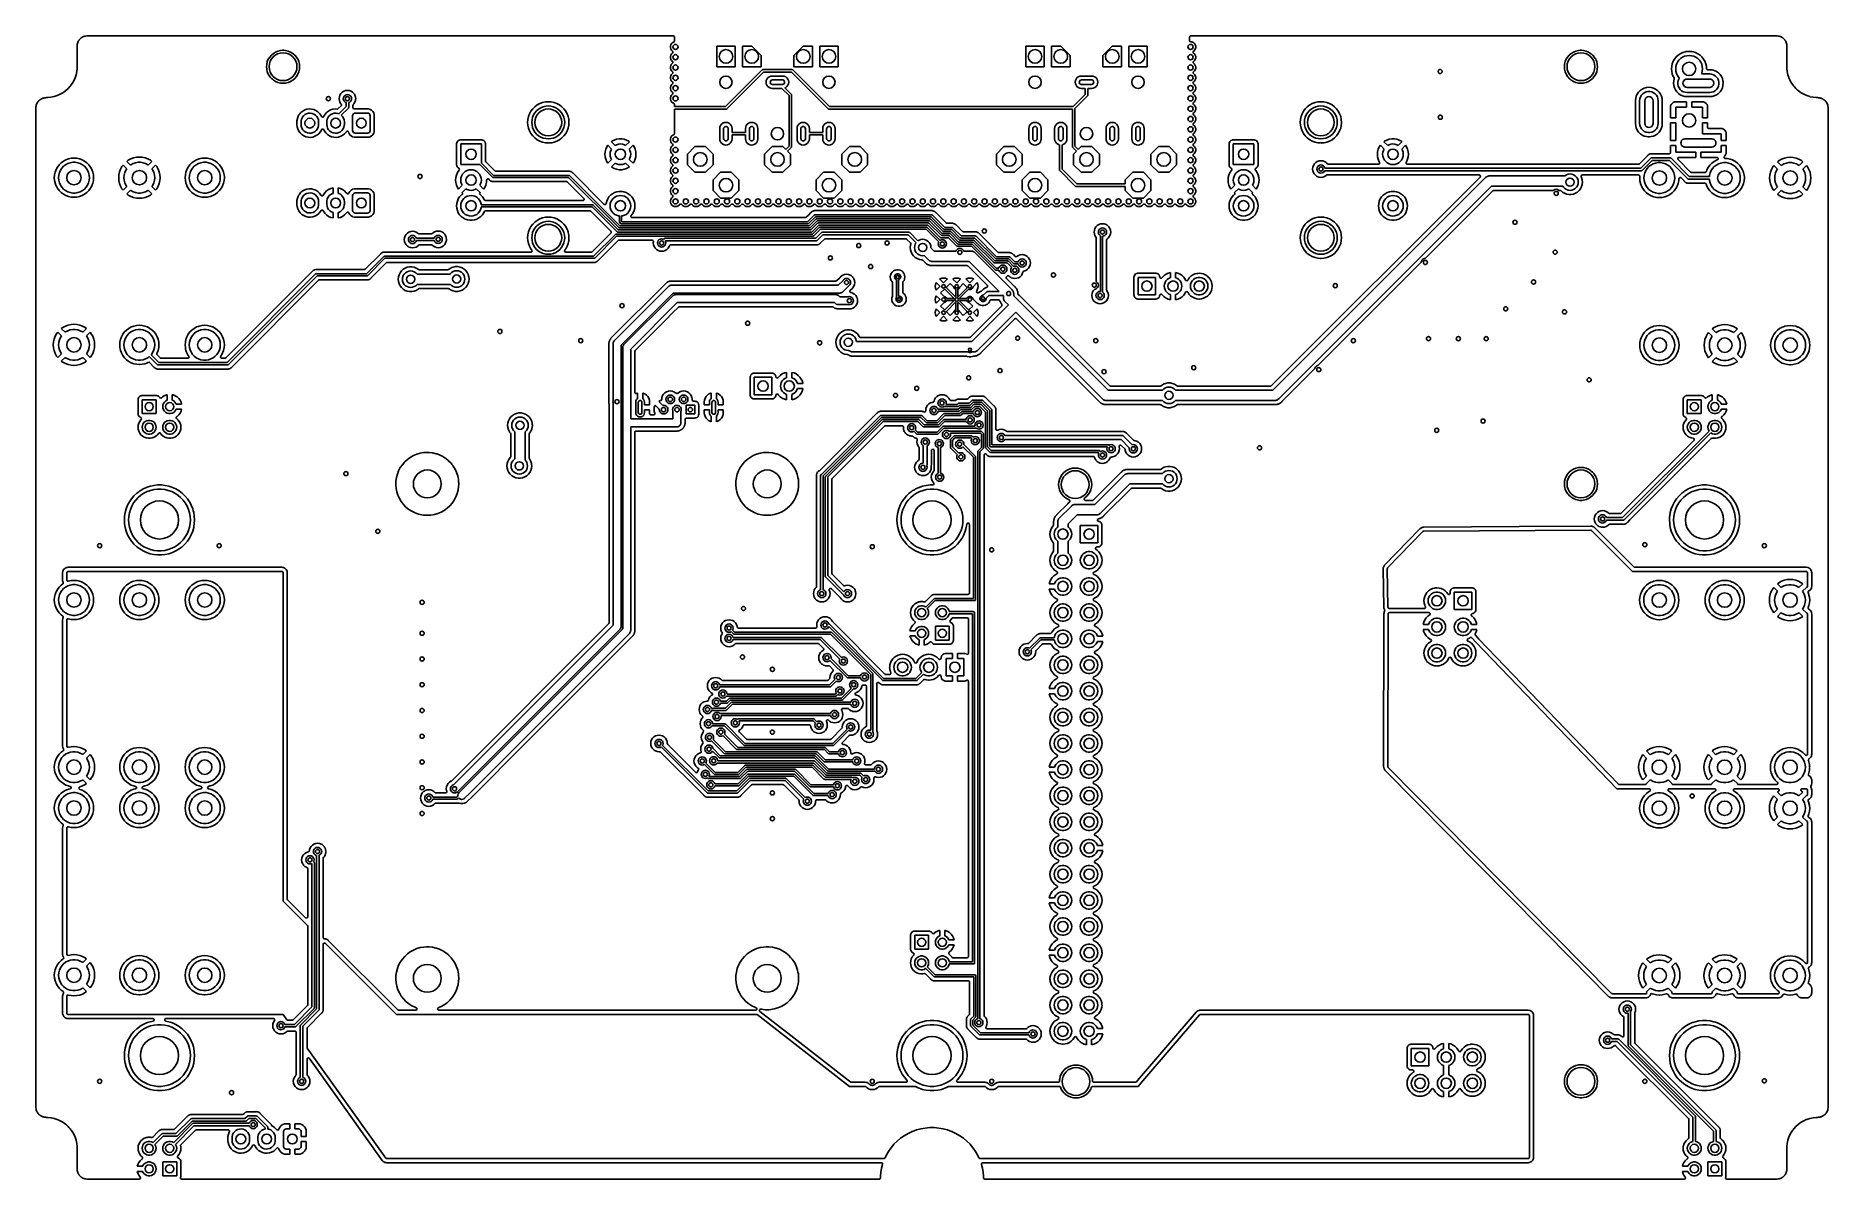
# Model space of a CAD drawing. Extents: x 0.71 to 7.56, y -5.16 to -0.79.
import ezdxf

# ---------------------------------------------------------------- set-up
doc = ezdxf.new("R2010")
doc.units = 0
doc.header["$MEASUREMENT"] = 0
doc.layers.add('BLACK', color=7, linetype='CONTINUOUS')

msp = doc.modelspace()

# ---------------------------------------------------------------- linework, layer by layer
at = {"layer": 'BLACK', "linetype": 'CONTINUOUS'}
for p, q in [((0.866318, -0.824982), (0.866808, -0.820009)), ((0.866808, -0.820009), (0.86695, -0.819225)), ((0.86695, -0.819225), (0.867654, -0.816601)), ((0.867654, -0.816601), (0.868767, -0.81293)), ((0.868767, -0.81293), (0.869014, -0.812285)), ((0.869014, -0.812285), (0.870253, -0.809628)), ((0.870253, -0.809628), (0.87031, -0.809514)), ((0.87031, -0.809514), (0.872077, -0.806207)), ((0.872077, -0.806207), (0.872231, -0.805958)), ((0.872231, -0.805958), (0.872805, -0.805138)), ((0.872805, -0.805138), (0.874055, -0.803353)), ((0.874055, -0.803353), (0.874166, -0.803206)), ((0.874166, -0.803206), (0.876501, -0.800361)), ((0.876501, -0.800361), (0.87666, -0.800185)), ((0.87666, -0.800185), (0.878926, -0.79792)), ((0.878926, -0.79792), (0.879101, -0.797761)), ((0.879101, -0.797761), (0.881946, -0.795426)), ((0.881946, -0.795426), (0.882093, -0.795315)), ((0.882093, -0.795315), (0.884698, -0.79349)), ((0.884698, -0.79349), (0.884947, -0.793337)), ((0.884947, -0.793337), (0.888254, -0.79157)), ((0.888254, -0.79157), (0.888368, -0.791513)), ((0.888368, -0.791513), (0.891025, -0.790274)), ((0.891025, -0.790274), (0.89167, -0.790027)), ((0.89167, -0.790027), (0.895341, -0.788913)), ((0.895341, -0.788913), (0.897965, -0.78821)), ((0.897965, -0.78821), (0.898749, -0.788068)), ((0.898749, -0.788068), (0.903722, -0.787578)), ((0.903722, -0.787578), (0.905406, -0.787431)), ((0.905406, -0.787431), (0.905618, -0.787421)), ((0.905618, -0.787421), (3.14472, -0.787421)), ((3.13543, -0.821455), (3.13384, -0.826891)), ((3.1385, -0.816688), (3.13543, -0.821455)), ((3.1386, -0.816601), (3.1385, -0.816688)), ((3.14108, -0.814448), (3.1386, -0.816601)), ((3.14278, -0.812977), (3.14108, -0.814448)), ((3.14675, -0.811163), (3.14278, -0.812977)), ((3.14472, -0.787421), (3.14736, -0.788196)), ((3.14883, -0.809362), (3.14675, -0.811163)), ((3.14736, -0.788196), (3.14917, -0.790275)), ((3.14961, -0.806723), (3.14883, -0.809362)), ((3.14917, -0.790275), (3.14961, -0.792303)), ((3.14961, -0.792303), (3.14961, -0.806723)), ((5.11811, -0.792303), (5.11889, -0.789664)), ((5.11811, -0.805138), (5.11811, -0.792303)), ((5.11855, -0.807166), (5.11811, -0.805138)), ((5.12035, -0.809245), (5.11855, -0.807166)), ((5.11889, -0.789664), (5.12096, -0.787862)), ((5.12299, -0.81002), (5.12035, -0.809245)), ((5.12096, -0.787862), (5.12299, -0.787421)), ((5.12299, -0.787421), (7.3621, -0.787421)), ((5.12346, -0.81002), (5.12299, -0.81002)), ((5.12451, -0.810171), (5.12346, -0.81002)), ((5.12766, -0.810623), (5.12451, -0.810171)), ((5.12977, -0.811589), (5.12766, -0.810623)), ((5.13281, -0.812977), (5.12977, -0.811589)), ((5.13709, -0.816688), (5.13281, -0.812977)), ((5.14016, -0.821455), (5.13709, -0.816688)), ((5.14175, -0.826891), (5.14016, -0.821455)), ((7.3621, -0.787421), (7.36231, -0.787431)), ((7.36231, -0.787431), (7.364, -0.787578)), ((7.364, -0.787578), (7.36897, -0.788068)), ((7.36897, -0.788068), (7.36975, -0.78821)), ((7.36975, -0.78821), (7.37238, -0.788914)), ((7.37238, -0.788914), (7.37605, -0.790027)), ((7.37605, -0.790027), (7.37669, -0.790274)), ((7.37669, -0.790274), (7.37673, -0.79029)), ((7.37673, -0.79029), (7.37935, -0.791512)), ((7.37935, -0.791512), (7.37946, -0.79157)), ((7.37946, -0.79157), (7.38083, -0.792303)), ((7.38083, -0.792303), (7.38277, -0.793337)), ((7.38277, -0.793337), (7.38302, -0.79349)), ((7.38302, -0.79349), (7.38562, -0.795314)), ((7.38562, -0.795314), (7.38577, -0.795427)), ((7.38577, -0.795427), (7.38861, -0.79776)), ((7.38861, -0.79776), (7.38879, -0.797921)), ((7.38879, -0.797921), (7.39106, -0.800185)), ((7.39106, -0.800185), (7.39122, -0.800362)), ((7.39122, -0.800362), (7.39355, -0.803205)), ((7.39355, -0.803205), (7.39366, -0.803353)), ((7.39366, -0.803353), (7.39549, -0.805958)), ((7.39549, -0.805958), (7.39564, -0.806208)), ((7.39564, -0.806208), (7.39741, -0.809512)), ((7.39741, -0.809512), (7.39747, -0.809631)), ((7.39747, -0.809631), (7.3987, -0.812285)), ((7.3987, -0.812285), (7.39895, -0.812931)), ((7.39895, -0.812931), (7.40006, -0.816601)), ((7.40006, -0.816601), (7.40077, -0.819224)), ((7.40077, -0.819224), (7.40091, -0.820009)), ((7.40091, -0.820009), (7.4014, -0.824982)), ((0.866161, -0.826878), (0.866171, -0.826665)), ((0.866161, -0.905492), (0.866161, -0.826878)), ((0.866171, -0.826665), (0.86627, -0.825531)), ((0.86627, -0.825531), (0.866318, -0.824982)), ((1.59343, -0.88598), (1.59111, -0.895624)), ((1.59723, -0.876817), (1.59343, -0.88598)), ((1.60241, -0.86836), (1.59723, -0.876817)), ((1.60885, -0.860818), (1.60241, -0.86836)), ((1.60241, -0.86836), (1.60241, -0.86836)), ((1.61639, -0.854376), (1.60885, -0.860818)), ((1.62485, -0.849194), (1.61639, -0.854376)), ((1.61639, -0.854376), (1.61639, -0.854376)), ((1.63401, -0.845399), (1.62485, -0.849194)), ((1.64366, -0.843083), (1.63401, -0.845399)), ((1.65107, -0.8425), (1.64366, -0.843083)), ((1.65602, -0.8425), (1.65107, -0.8425)), ((1.65107, -0.8425), (1.65107, -0.8425)), ((1.66343, -0.843083), (1.65602, -0.8425)), ((1.65602, -0.8425), (1.65602, -0.8425)), ((1.67308, -0.845399), (1.66343, -0.843083)), ((1.68224, -0.849194), (1.67308, -0.845399)), ((1.6907, -0.854376), (1.68224, -0.849194)), ((1.69266, -0.856058), (1.6907, -0.854376)), ((1.6907, -0.854376), (1.6907, -0.854376)), ((1.69824, -0.860818), (1.69266, -0.856058)), ((1.69994, -0.862812), (1.69824, -0.860818)), ((1.70468, -0.86836), (1.69994, -0.862812)), ((1.70986, -0.876817), (1.70468, -0.86836)), ((1.70468, -0.86836), (1.70468, -0.86836)), ((1.71206, -0.882131), (1.70986, -0.876817)), ((1.71366, -0.88598), (1.71206, -0.882131)), ((1.71597, -0.895624), (1.71366, -0.88598)), ((3.13384, -0.826891), (3.13384, -0.832558)), ((3.13384, -0.832558), (3.13543, -0.837994)), ((3.13543, -0.860825), (3.13384, -0.866261)), ((3.13384, -0.866261), (3.13384, -0.871928)), ((3.13384, -0.871928), (3.13543, -0.877364)), ((3.13543, -0.837994), (3.13543, -0.837994)), ((3.13543, -0.837994), (3.1385, -0.842761)), ((3.1385, -0.856058), (3.13543, -0.860825)), ((3.13543, -0.877364), (3.13543, -0.877364)), ((3.13543, -0.877364), (3.1385, -0.882131)), ((3.1385, -0.842761), (3.14154, -0.845399)), ((3.13898, -0.855637), (3.1385, -0.856058)), ((3.1385, -0.882131), (3.14141, -0.88465)), ((3.14191, -0.853099), (3.13898, -0.855637)), ((3.14141, -0.88465), (3.14191, -0.88509)), ((3.14154, -0.845399), (3.14191, -0.84572)), ((3.14191, -0.84572), (3.1434, -0.848034)), ((3.1434, -0.850785), (3.14191, -0.853099)), ((3.14191, -0.88509), (3.1434, -0.887404)), ((3.1434, -0.890155), (3.14191, -0.892469)), ((3.1434, -0.848034), (3.1434, -0.850785)), ((3.1434, -0.887404), (3.1434, -0.890155)), ((3.31102, -0.905512), (3.31102, -0.826772)), ((3.31102, -0.826772), (3.38189, -0.826772)), ((3.38189, -0.826772), (3.38189, -0.905512)), ((3.40945, -0.905512), (3.40945, -0.826772)), ((3.40945, -0.826772), (3.44488, -0.826772)), ((3.44488, -0.826772), (3.48031, -0.862205)), ((3.48031, -0.862205), (3.48031, -0.905512)), ((3.6063, -0.862205), (3.64173, -0.826772)), ((3.6063, -0.905512), (3.6063, -0.862205)), ((3.64173, -0.826772), (3.67717, -0.826772)), ((3.67717, -0.826772), (3.67717, -0.905512)), ((3.70472, -0.905512), (3.70472, -0.826772)), ((3.70472, -0.826772), (3.77559, -0.826772)), ((3.77559, -0.826772), (3.77559, -0.905512)), ((4.49213, -0.905512), (4.49213, -0.826772)), ((4.49213, -0.826772), (4.56299, -0.826772)), ((4.56299, -0.826772), (4.56299, -0.905512)), ((4.59055, -0.905512), (4.59055, -0.826772)), ((4.59055, -0.826772), (4.62598, -0.826772)), ((4.62598, -0.826772), (4.66142, -0.862205)), ((4.66142, -0.862205), (4.66142, -0.905512)), ((4.7874, -0.862205), (4.82283, -0.826772)), ((4.7874, -0.905512), (4.7874, -0.862205)), ((4.82283, -0.826772), (4.85827, -0.826772)), ((4.85827, -0.826772), (4.85827, -0.905512)), ((4.88583, -0.905512), (4.88583, -0.826772)), ((4.88583, -0.826772), (4.95669, -0.826772)), ((4.95669, -0.826772), (4.95669, -0.905512)), ((5.13219, -0.848034), (5.13368, -0.84572)), ((5.13219, -0.850785), (5.13219, -0.848034)), ((5.13368, -0.853099), (5.13219, -0.850785)), ((5.13219, -0.887404), (5.13368, -0.88509)), ((5.13219, -0.890155), (5.13219, -0.887404)), ((5.13368, -0.892469), (5.13219, -0.890155)), ((5.13368, -0.84572), (5.13405, -0.845399)), ((5.13368, -0.84572), (5.13368, -0.84572)), ((5.13661, -0.855637), (5.13368, -0.853099)), ((5.13368, -0.88509), (5.13419, -0.88465)), ((5.13368, -0.88509), (5.13368, -0.88509)), ((5.13405, -0.845399), (5.13709, -0.842761)), ((5.13419, -0.88465), (5.13709, -0.882131)), ((5.13709, -0.856058), (5.13661, -0.855637)), ((5.13709, -0.842761), (5.14016, -0.837994)), ((5.14016, -0.860825), (5.13709, -0.856058)), ((5.13709, -0.882131), (5.14016, -0.877364)), ((5.14016, -0.837994), (5.14175, -0.832558)), ((5.14175, -0.866261), (5.14016, -0.860825)), ((5.14016, -0.877364), (5.14175, -0.871928)), ((5.14175, -0.832558), (5.14175, -0.826891)), ((5.14175, -0.871928), (5.14175, -0.866261)), ((6.55406, -0.88598), (6.55174, -0.895624)), ((6.55786, -0.876817), (6.55406, -0.88598)), ((6.56304, -0.86836), (6.55786, -0.876817)), ((6.56948, -0.860818), (6.56304, -0.86836)), ((6.56304, -0.86836), (6.56304, -0.86836)), ((6.57702, -0.854376), (6.56948, -0.860818)), ((6.58548, -0.849194), (6.57702, -0.854376)), ((6.57702, -0.854376), (6.57702, -0.854376)), ((6.59464, -0.845399), (6.58548, -0.849194)), ((6.60429, -0.843083), (6.59464, -0.845399)), ((6.6117, -0.8425), (6.60429, -0.843083)), ((6.61665, -0.8425), (6.6117, -0.8425)), ((6.6117, -0.8425), (6.6117, -0.8425)), ((6.62406, -0.843083), (6.61665, -0.8425)), ((6.61665, -0.8425), (6.61665, -0.8425)), ((6.63371, -0.845399), (6.62406, -0.843083)), ((6.64287, -0.849194), (6.63371, -0.845399)), ((6.65132, -0.854376), (6.64287, -0.849194)), ((6.65133, -0.854376), (6.65132, -0.854376)), ((6.65329, -0.856058), (6.65133, -0.854376)), ((6.65887, -0.860818), (6.65329, -0.856058)), ((6.66057, -0.862812), (6.65887, -0.860818)), ((6.66531, -0.86836), (6.66057, -0.862812)), ((6.67049, -0.876817), (6.66531, -0.86836)), ((6.66531, -0.86836), (6.66531, -0.86836)), ((6.67269, -0.882131), (6.67049, -0.876817)), ((6.67429, -0.88598), (6.67269, -0.882131)), ((6.6766, -0.895624), (6.67429, -0.88598)), ((6.96707, -0.88465), (6.96341, -0.893991)), ((6.97209, -0.87596), (6.96707, -0.88465)), ((6.97834, -0.868115), (6.97209, -0.87596)), ((6.9857, -0.86129), (6.97834, -0.868115)), ((6.97834, -0.868115), (6.97834, -0.868115)), ((6.97946, -0.896275), (6.98323, -0.888189)), ((6.98323, -0.888189), (6.98835, -0.880881)), ((6.99399, -0.855637), (6.9857, -0.86129)), ((6.98835, -0.880881), (6.99466, -0.874573)), ((7.00303, -0.851284), (6.99399, -0.855637)), ((6.99399, -0.855637), (6.99399, -0.855637)), ((6.99466, -0.874573), (7.00197, -0.869455)), ((7.00197, -0.869455), (7.01005, -0.865685)), ((7.01262, -0.848326), (7.00303, -0.851284)), ((7.01005, -0.865685), (7.01867, -0.863376)), ((7.01636, -0.847762), (7.01262, -0.848326)), ((7.01262, -0.848326), (7.01262, -0.848326)), ((7.01262, -0.848326), (7.01262, -0.848326)), ((7.02254, -0.846831), (7.01636, -0.847762)), ((7.01867, -0.863376), (7.02756, -0.862598)), ((7.03258, -0.846831), (7.02254, -0.846831)), ((7.02254, -0.846831), (7.02254, -0.846831)), ((7.02756, -0.862598), (7.03645, -0.863376)), ((7.03773, -0.847607), (7.03258, -0.846831)), ((7.03258, -0.846831), (7.03258, -0.846831)), ((7.03645, -0.863376), (7.04506, -0.865685)), ((7.0425, -0.848326), (7.03773, -0.847607)), ((7.05209, -0.851284), (7.0425, -0.848326)), ((7.0425, -0.848326), (7.0425, -0.848326)), ((7.0425, -0.848326), (7.0425, -0.848326)), ((7.04506, -0.865685), (7.05315, -0.869455)), ((7.06113, -0.855637), (7.05209, -0.851284)), ((7.05209, -0.851284), (7.05209, -0.851284)), ((7.05315, -0.869455), (7.06046, -0.874573)), ((7.06046, -0.874573), (7.06677, -0.880881)), ((7.06113, -0.855638), (7.06113, -0.855637)), ((7.06113, -0.855637), (7.06113, -0.855637)), ((7.06942, -0.86129), (7.06113, -0.855638)), ((7.06113, -0.855638), (7.06113, -0.855638)), ((7.06677, -0.880881), (7.07188, -0.888189)), ((7.07677, -0.868115), (7.06942, -0.86129)), ((7.07188, -0.888189), (7.07565, -0.896275)), ((7.08303, -0.87596), (7.07677, -0.868115)), ((7.08805, -0.88465), (7.08303, -0.87596)), ((7.09171, -0.893991), (7.08805, -0.88465)), ((7.4014, -0.824982), (7.40155, -0.826665)), ((7.40155, -0.826665), (7.40156, -0.826878)), ((7.40156, -0.826878), (7.40156, -0.905492)), ((0.85343, -0.959215), (0.858467, -0.947904)), ((0.858467, -0.947904), (0.862293, -0.936128)), ((0.862293, -0.936128), (0.864867, -0.924017)), ((0.864867, -0.924017), (0.866161, -0.911703)), ((0.866161, -0.905512), (0.866161, -0.905492)), ((0.866161, -0.911703), (0.866161, -0.905512)), ((1.59111, -0.895624), (1.59034, -0.905512)), ((1.59034, -0.905512), (1.59111, -0.9154)), ((1.59111, -0.9154), (1.59343, -0.925044)), ((1.59343, -0.925044), (1.59723, -0.934207)), ((1.59723, -0.934207), (1.60241, -0.942664)), ((1.60241, -0.942664), (1.60241, -0.942664)), ((1.60241, -0.942664), (1.6044, -0.945001)), ((1.6044, -0.945001), (1.60885, -0.950206)), ((1.60885, -0.950206), (1.61282, -0.953598)), ((1.61282, -0.953598), (1.61639, -0.956647)), ((1.61639, -0.956647), (1.61639, -0.956647)), ((1.61639, -0.956647), (1.62485, -0.961829)), ((1.68224, -0.961829), (1.6907, -0.956647)), ((1.6907, -0.956647), (1.69824, -0.950206)), ((1.69824, -0.950206), (1.70468, -0.942664)), ((1.70468, -0.942664), (1.70986, -0.934207)), ((1.70986, -0.934207), (1.71366, -0.925044)), ((1.71366, -0.925044), (1.71597, -0.9154)), ((1.71675, -0.905512), (1.71597, -0.895624)), ((1.71597, -0.9154), (1.71675, -0.905512)), ((3.13543, -0.900195), (3.13384, -0.905631)), ((3.13384, -0.905631), (3.13384, -0.911298)), ((3.13384, -0.911298), (3.13543, -0.916734)), ((3.13543, -0.939565), (3.13384, -0.945001)), ((3.13384, -0.945001), (3.13384, -0.950668)), ((3.13384, -0.950668), (3.13543, -0.956104)), ((3.1385, -0.895428), (3.13543, -0.900195)), ((3.13543, -0.916734), (3.13605, -0.917695)), ((3.1385, -0.934798), (3.13543, -0.939565)), ((3.13543, -0.956104), (3.13543, -0.956104)), ((3.13543, -0.956104), (3.1385, -0.960871)), ((3.13605, -0.917695), (3.1385, -0.921501)), ((3.14191, -0.892469), (3.1385, -0.895428)), ((3.1385, -0.921501), (3.1414, -0.924017)), ((3.13942, -0.933998), (3.1385, -0.934798)), ((3.14191, -0.931839), (3.13942, -0.933998)), ((3.1414, -0.924017), (3.14191, -0.92446)), ((3.14191, -0.92446), (3.1434, -0.926774)), ((3.1434, -0.929525), (3.14191, -0.931839)), ((3.1434, -0.926774), (3.1434, -0.929525)), ((3.38189, -0.905512), (3.31102, -0.905512)), ((3.34442, -1.05807), (3.48471, -0.91778)), ((3.49023, -0.926181), (3.34994, -1.06647)), ((3.48031, -0.905512), (3.40945, -0.905512)), ((3.48471, -0.91778), (3.48541, -0.917253)), ((3.48541, -0.917253), (3.48553, -0.91712)), ((3.48553, -0.91712), (3.48563, -0.91709)), ((3.48563, -0.91709), (3.48583, -0.916941)), ((3.48583, -0.916941), (3.48702, -0.916682)), ((3.48702, -0.916682), (3.48819, -0.916339)), ((3.48819, -0.916339), (3.59843, -0.916339)), ((3.59639, -0.926181), (3.49023, -0.926181)), ((3.49978, -0.964567), (3.50059, -0.958453)), ((3.50059, -0.958453), (3.50295, -0.952756)), ((3.50295, -0.952756), (3.5067, -0.947864)), ((3.5067, -0.947864), (3.51159, -0.94411)), ((3.51159, -0.94411), (3.51729, -0.94175)), ((3.51597, -0.96183), (3.51781, -0.95864)), ((3.51729, -0.94175), (3.52341, -0.940945)), ((3.51781, -0.95864), (3.52079, -0.956474)), ((3.52079, -0.956474), (3.52439, -0.955709)), ((3.52341, -0.940945), (3.56278, -0.940945)), ((3.52439, -0.955709), (3.56179, -0.955709)), ((3.56179, -0.955709), (3.56363, -0.955902)), ((3.56278, -0.940945), (3.56889, -0.94175)), ((3.56363, -0.955902), (3.567, -0.9574)), ((3.567, -0.9574), (3.56946, -0.960138)), ((3.56889, -0.94175), (3.57459, -0.94411)), ((3.57459, -0.94411), (3.57948, -0.947864)), ((3.57948, -0.947864), (3.58323, -0.952756)), ((3.58323, -0.952756), (3.58559, -0.958453)), ((3.58559, -0.958453), (3.5864, -0.964567)), ((3.73668, -1.06647), (3.59639, -0.926181)), ((3.59843, -0.916339), (3.5993, -0.916464)), ((3.5993, -0.916464), (3.59947, -0.916451)), ((3.59947, -0.916451), (3.59957, -0.916503)), ((3.59957, -0.916503), (3.59981, -0.916538)), ((3.59981, -0.916538), (3.60084, -0.917196)), ((3.60084, -0.917196), (3.60191, -0.91778)), ((3.60191, -0.91778), (3.7422, -1.05807)), ((3.67717, -0.905512), (3.6063, -0.905512)), ((3.77559, -0.905512), (3.70472, -0.905512)), ((4.56299, -0.905512), (4.49213, -0.905512)), ((4.66142, -0.905512), (4.59055, -0.905512)), ((4.6811, -0.964567), (4.68191, -0.958453)), ((4.68191, -0.958453), (4.68427, -0.952756)), ((4.68427, -0.952756), (4.68802, -0.947864)), ((4.68802, -0.947864), (4.69291, -0.94411)), ((4.69291, -0.94411), (4.69861, -0.94175)), ((4.69728, -0.96183), (4.69913, -0.95864)), ((4.69861, -0.94175), (4.70472, -0.940945)), ((4.69913, -0.95864), (4.70211, -0.956474)), ((4.70211, -0.956474), (4.70571, -0.955709)), ((4.70472, -0.940945), (4.74409, -0.940945)), ((4.70571, -0.955709), (4.74311, -0.955709)), ((4.74311, -0.955709), (4.74495, -0.955902)), ((4.74409, -0.940945), (4.75021, -0.94175)), ((4.74495, -0.955902), (4.74832, -0.9574)), ((4.74832, -0.9574), (4.75078, -0.960138)), ((4.75021, -0.94175), (4.75591, -0.94411)), ((4.75591, -0.94411), (4.7608, -0.947864)), ((4.7608, -0.947864), (4.76455, -0.952756)), ((4.76455, -0.952756), (4.76691, -0.958453)), ((4.76691, -0.958453), (4.76772, -0.964567)), ((4.85827, -0.905512), (4.7874, -0.905512)), ((4.95669, -0.905512), (4.88583, -0.905512)), ((5.13219, -0.926774), (5.13368, -0.92446)), ((5.13219, -0.929525), (5.13219, -0.926774)), ((5.13368, -0.931839), (5.13219, -0.929525)), ((5.13709, -0.895428), (5.13368, -0.892469)), ((5.13368, -0.92446), (5.13419, -0.924017)), ((5.13368, -0.92446), (5.13368, -0.92446)), ((5.13709, -0.934798), (5.13368, -0.931839)), ((5.13419, -0.924017), (5.13709, -0.921501)), ((5.14016, -0.900195), (5.13709, -0.895428)), ((5.13709, -0.921501), (5.14016, -0.916734)), ((5.14016, -0.939565), (5.13709, -0.934798)), ((5.13709, -0.960871), (5.14016, -0.956104)), ((5.14121, -0.903773), (5.14016, -0.900195)), ((5.14016, -0.900195), (5.14016, -0.900195)), ((5.14016, -0.916734), (5.14175, -0.911298)), ((5.14111, -0.942806), (5.14016, -0.939565)), ((5.14016, -0.939565), (5.14016, -0.939565)), ((5.14016, -0.956104), (5.14175, -0.950668)), ((5.14175, -0.945002), (5.14111, -0.942806)), ((5.14172, -0.905512), (5.14121, -0.903773)), ((5.14175, -0.905631), (5.14172, -0.905512)), ((5.14175, -0.911298), (5.14175, -0.905631)), ((5.14175, -0.950668), (5.14175, -0.945002)), ((6.55174, -0.895624), (6.55097, -0.905512)), ((6.55097, -0.905512), (6.55174, -0.9154)), ((6.55174, -0.9154), (6.55406, -0.925044)), ((6.55406, -0.925044), (6.55786, -0.934207)), ((6.55786, -0.934207), (6.56304, -0.942664)), ((6.56304, -0.942664), (6.56304, -0.942664)), ((6.56304, -0.942664), (6.56503, -0.945001)), ((6.56503, -0.945001), (6.56948, -0.950206)), ((6.56948, -0.950206), (6.57345, -0.953598)), ((6.57345, -0.953598), (6.57702, -0.956647)), ((6.57702, -0.956647), (6.57702, -0.956647)), ((6.57702, -0.956647), (6.58548, -0.961829)), ((6.64287, -0.961829), (6.65133, -0.956647)), ((6.65133, -0.956647), (6.65887, -0.950206)), ((6.65887, -0.950206), (6.66531, -0.942664)), ((6.66531, -0.942664), (6.67049, -0.934207)), ((6.67049, -0.934207), (6.67429, -0.925044)), ((6.67429, -0.925044), (6.6766, -0.9154)), ((6.67738, -0.905512), (6.6766, -0.895624)), ((6.6766, -0.9154), (6.67673, -0.91378)), ((6.67673, -0.91378), (6.67738, -0.905512)), ((6.96117, -0.903773), (6.96042, -0.913779)), ((6.96042, -0.913779), (6.96042, -0.91378)), ((6.96042, -0.91378), (6.96117, -0.923786)), ((6.96341, -0.893991), (6.96117, -0.903773)), ((6.96117, -0.923786), (6.96301, -0.931839)), ((6.96301, -0.931839), (6.96341, -0.933568)), ((6.96341, -0.893991), (6.96341, -0.893991)), ((6.96341, -0.933568), (6.96707, -0.942909)), ((6.96707, -0.942909), (6.96995, -0.947904)), ((6.97096, -0.95251), (6.96907, -0.959579)), ((6.96995, -0.947904), (6.97048, -0.948806)), ((6.97048, -0.948806), (6.97112, -0.951479)), ((6.97112, -0.951479), (6.97096, -0.95251)), ((6.97638, -0.91378), (6.97716, -0.904892)), ((6.97716, -0.922667), (6.97638, -0.91378)), ((6.97716, -0.904892), (6.97946, -0.896275)), ((6.97946, -0.931284), (6.97716, -0.922667)), ((6.98323, -0.93937), (6.97946, -0.931284)), ((6.98835, -0.946678), (6.98323, -0.93937)), ((6.98445, -0.9648), (6.98599, -0.957555)), ((6.98599, -0.957555), (6.989, -0.950787)), ((6.99046, -0.948782), (6.98835, -0.946678)), ((6.989, -0.950787), (6.99046, -0.948782)), ((7.00694, -0.959247), (7.01043, -0.955764)), ((7.01043, -0.955764), (7.01482, -0.953527)), ((7.01482, -0.953527), (7.01969, -0.952756)), ((7.01969, -0.952756), (7.1063, -0.952756)), ((7.07565, -0.931284), (7.07482, -0.933071)), ((7.07482, -0.933071), (7.1063, -0.933071)), ((7.07565, -0.896275), (7.07796, -0.904892)), ((7.07796, -0.922667), (7.07565, -0.931284)), ((7.07796, -0.904892), (7.07874, -0.91378)), ((7.07874, -0.91378), (7.07796, -0.922667)), ((7.09395, -0.903773), (7.09171, -0.893991)), ((7.09408, -0.905631), (7.09395, -0.903773)), ((7.09462, -0.912786), (7.09408, -0.905631)), ((7.09505, -0.914449), (7.09462, -0.912786)), ((7.09685, -0.916528), (7.09505, -0.914449)), ((7.09949, -0.917303), (7.09685, -0.916528)), ((7.10853, -0.917303), (7.09949, -0.917303)), ((7.1063, -0.933071), (7.11367, -0.933845)), ((7.1063, -0.952756), (7.11117, -0.953527)), ((7.11522, -0.917888), (7.10853, -0.917303)), ((7.11117, -0.953527), (7.11556, -0.955764)), ((7.11367, -0.933845), (7.12071, -0.936134)), ((7.12388, -0.920207), (7.11522, -0.917888)), ((7.11522, -0.917888), (7.11522, -0.917888)), ((7.11556, -0.955764), (7.11904, -0.959247)), ((7.12071, -0.936134), (7.12713, -0.939838)), ((7.132, -0.923993), (7.12388, -0.920207)), ((7.12388, -0.920207), (7.12388, -0.920207)), ((7.12713, -0.939838), (7.13263, -0.944795)), ((7.13934, -0.929132), (7.132, -0.923993)), ((7.132, -0.923993), (7.132, -0.923993)), ((7.13263, -0.944795), (7.13699, -0.950787)), ((7.13699, -0.950787), (7.14, -0.957555)), ((7.14567, -0.935467), (7.13934, -0.929132)), ((7.14, -0.957555), (7.14154, -0.9648)), ((7.15081, -0.942806), (7.14567, -0.935467)), ((7.14567, -0.935467), (7.14567, -0.935467)), ((7.1546, -0.950925), (7.15081, -0.942806)), ((7.15691, -0.959579), (7.1546, -0.950925)), ((7.40156, -0.905492), (7.40156, -0.905512)), ((7.40156, -0.905512), (7.40156, -0.911703)), ((7.40156, -0.911703), (7.40285, -0.923993)), ((7.40285, -0.923993), (7.40285, -0.924017)), ((7.40285, -0.924017), (7.40542, -0.936128)), ((7.40542, -0.936128), (7.40542, -0.936128)), ((7.40542, -0.936128), (7.409, -0.94713)), ((7.409, -0.94713), (7.40925, -0.947904)), ((7.40925, -0.947904), (7.41368, -0.957862)), ((7.41368, -0.957862), (7.41429, -0.959215)), ((0.730888, -1.02773), (0.733545, -1.02649)), ((0.733545, -1.02649), (0.73419, -1.02625)), ((0.73419, -1.02625), (0.73786, -1.02513)), ((0.73786, -1.02513), (0.740485, -1.02443)), ((0.740485, -1.02443), (0.741269, -1.02429)), ((0.741269, -1.02429), (0.746242, -1.0238)), ((0.746242, -1.0238), (0.747925, -1.02365)), ((0.747925, -1.02365), (0.748138, -1.02364)), ((0.748138, -1.02364), (0.754222, -1.02364)), ((0.754222, -1.02364), (0.766536, -1.02235)), ((0.754222, -1.02364), (0.754222, -1.02364)), ((0.766536, -1.02235), (0.778648, -1.01977)), ((0.778648, -1.01977), (0.790424, -1.01595)), ((0.790424, -1.01595), (0.801735, -1.01091)), ((0.801735, -1.01091), (0.812458, -1.00472)), ((0.812458, -1.00472), (0.822475, -0.997442)), ((0.822475, -0.997442), (0.831677, -0.989157)), ((0.831677, -0.989157), (0.839962, -0.979955)), ((0.839962, -0.979955), (0.84724, -0.969938)), ((0.84724, -0.969938), (0.85343, -0.959215)), ((1.62485, -0.961829), (1.63374, -0.965514)), ((1.63374, -0.965514), (1.63401, -0.965625)), ((1.63401, -0.965625), (1.64366, -0.96794)), ((1.64366, -0.96794), (1.6498, -0.968424)), ((1.6498, -0.968424), (1.65107, -0.968524)), ((1.65107, -0.968524), (1.65107, -0.968524)), ((1.65107, -0.968524), (1.65602, -0.968524)), ((1.65602, -0.968524), (1.65719, -0.968432)), ((1.65719, -0.968432), (1.66343, -0.96794)), ((1.66343, -0.96794), (1.67308, -0.965625)), ((1.67308, -0.965625), (1.68224, -0.961829)), ((1.86867, -1.0205), (1.86787, -1.02756)), ((1.87101, -1.0138), (1.86867, -1.0205)), ((1.86867, -1.0205), (1.86867, -1.0205)), ((1.87479, -1.00778), (1.87101, -1.0138)), ((1.87981, -1.00276), (1.87479, -1.00778)), ((1.88583, -0.998985), (1.87981, -1.00276)), ((1.88384, -1.02756), (1.88461, -1.02269)), ((1.88461, -1.02269), (1.88685, -1.0183)), ((1.89253, -0.996639), (1.88583, -0.998985)), ((1.88685, -1.0183), (1.89033, -1.01482)), ((1.89033, -1.01482), (1.89472, -1.01258)), ((1.89959, -0.995844), (1.89253, -0.996639)), ((1.89253, -0.996639), (1.89253, -0.996639)), ((1.89472, -1.01258), (1.89959, -1.01181)), ((1.90664, -0.996639), (1.89959, -0.995844)), ((1.89959, -0.995844), (1.89959, -0.995844)), ((1.89959, -1.01181), (1.90445, -1.01258)), ((1.90445, -1.01258), (1.90884, -1.01482)), ((1.91335, -0.998985), (1.90664, -0.996639)), ((1.90664, -0.996639), (1.90664, -0.996639)), ((1.90884, -1.01482), (1.91233, -1.0183)), ((1.91233, -1.0183), (1.91456, -1.02269)), ((1.91864, -1.00231), (1.91335, -0.998985)), ((1.91456, -1.02269), (1.91533, -1.02756)), ((1.91936, -1.00276), (1.91864, -1.00231)), ((1.92438, -1.00778), (1.91936, -1.00276)), ((1.92614, -1.01058), (1.92438, -1.00778)), ((1.92791, -1.01339), (1.92614, -1.01058)), ((1.92816, -1.0138), (1.92791, -1.01339)), ((1.92957, -1.01782), (1.92816, -1.0138)), ((1.93051, -1.0205), (1.92957, -1.01782)), ((1.9313, -1.02756), (1.93051, -1.0205)), ((1.93051, -1.0205), (1.93051, -1.0205)), ((3.13543, -0.978935), (3.13384, -0.984371)), ((3.13384, -0.984371), (3.13384, -0.990038)), ((3.13384, -0.990038), (3.13543, -0.995474)), ((3.13543, -1.01831), (3.13384, -1.02374)), ((3.13384, -1.02374), (3.13384, -1.02941)), ((3.1385, -0.974168), (3.13543, -0.978935)), ((3.13543, -0.995474), (3.13543, -0.995475)), ((3.13543, -0.995475), (3.1385, -1.00024)), ((3.1385, -1.01354), (3.13543, -1.01831)), ((3.1385, -0.960871), (3.14191, -0.96383)), ((3.14191, -0.971209), (3.1385, -0.974168)), ((3.1385, -1.00024), (3.14185, -1.00315)), ((3.14043, -1.01186), (3.1385, -1.01354)), ((3.14191, -1.01058), (3.14043, -1.01186)), ((3.14185, -1.00315), (3.14191, -1.0032)), ((3.14191, -0.96383), (3.1434, -0.966144)), ((3.1434, -0.968895), (3.14191, -0.971209)), ((3.14191, -1.0032), (3.1434, -1.00551)), ((3.1434, -1.00827), (3.14191, -1.01058)), ((3.1434, -0.966144), (3.1434, -0.968895)), ((3.1434, -1.00551), (3.1434, -1.00827)), ((3.50059, -0.970681), (3.49978, -0.964567)), ((3.50295, -0.976378), (3.50059, -0.970681)), ((3.5067, -0.98127), (3.50295, -0.976378)), ((3.51159, -0.985024), (3.5067, -0.98127)), ((3.51729, -0.987384), (3.51159, -0.985024)), ((3.51558, -0.965493), (3.51597, -0.96183)), ((3.51672, -0.968996), (3.51558, -0.965493)), ((3.51918, -0.971733), (3.51672, -0.968996)), ((3.52341, -0.988189), (3.51729, -0.987384)), ((3.52255, -0.973232), (3.51918, -0.971733)), ((3.52439, -0.973425), (3.52255, -0.973232)), ((3.55975, -0.988189), (3.52341, -0.988189)), ((3.56179, -0.973425), (3.52439, -0.973425)), ((3.5876, -1.01603), (3.55975, -0.988189)), ((3.56539, -0.972659), (3.56179, -0.973425)), ((3.56837, -0.970494), (3.56539, -0.972659)), ((3.57022, -0.967304), (3.56837, -0.970494)), ((3.56946, -0.960138), (3.5706, -0.963641)), ((3.5706, -0.963641), (3.57022, -0.967304)), ((3.57459, -0.985024), (3.5717, -0.986219)), ((3.5717, -0.986219), (3.596, -1.01052)), ((3.57948, -0.98127), (3.57459, -0.985024)), ((3.58323, -0.976378), (3.57948, -0.98127)), ((3.58559, -0.970681), (3.58323, -0.976378)), ((3.5864, -0.964567), (3.58559, -0.970681)), ((3.5876, -1.20859), (3.5876, -1.01603)), ((3.596, -1.01052), (3.59653, -1.01122)), ((3.59653, -1.01122), (3.59666, -1.01134)), ((3.59666, -1.01134), (3.59669, -1.01144)), ((3.59669, -1.01144), (3.59684, -1.01164)), ((3.59684, -1.01164), (3.5971, -1.01283)), ((3.5971, -1.01283), (3.59744, -1.014)), ((3.59744, -1.014), (3.59744, -1.21063)), ((4.67316, -1.05807), (4.71949, -1.01174)), ((4.72789, -1.01726), (4.68012, -1.06503)), ((4.68191, -0.970681), (4.6811, -0.964567)), ((4.68427, -0.976378), (4.68191, -0.970681)), ((4.68802, -0.98127), (4.68427, -0.976378)), ((4.69291, -0.985024), (4.68802, -0.98127)), ((4.69861, -0.987384), (4.69291, -0.985024)), ((4.6969, -0.965493), (4.69728, -0.96183)), ((4.69804, -0.968996), (4.6969, -0.965493)), ((4.7005, -0.971733), (4.69804, -0.968996)), ((4.70472, -0.988189), (4.69861, -0.987384)), ((4.70387, -0.973232), (4.7005, -0.971733)), ((4.70571, -0.973425), (4.70387, -0.973232)), ((4.71949, -0.988189), (4.70472, -0.988189)), ((4.74311, -0.973425), (4.70571, -0.973425)), ((4.71949, -1.01174), (4.71949, -0.988189)), ((4.72847, -1.01619), (4.72789, -1.01726)), ((4.72913, -1.01517), (4.72847, -1.01619)), ((4.72917, -1.01492), (4.72913, -1.01517)), ((4.72922, -1.01483), (4.72917, -1.01492)), ((4.72933, -1.01378), (4.72921, -1.01465)), ((4.72921, -1.01465), (4.72922, -1.01483)), ((4.74409, -0.988189), (4.72933, -0.988189)), ((4.72933, -0.988189), (4.72933, -1.01378)), ((4.74671, -0.972659), (4.74311, -0.973425)), ((4.75021, -0.987384), (4.74409, -0.988189)), ((4.74969, -0.970494), (4.74671, -0.972659)), ((4.75153, -0.967304), (4.74969, -0.970494)), ((4.75591, -0.985024), (4.75021, -0.987384)), ((4.75078, -0.960138), (4.75192, -0.963641)), ((4.75192, -0.963641), (4.75153, -0.967304)), ((4.7608, -0.98127), (4.75591, -0.985024)), ((4.76455, -0.976378), (4.7608, -0.98127)), ((4.76691, -0.970681), (4.76455, -0.976378)), ((4.76772, -0.964567), (4.76691, -0.970681)), ((5.13219, -0.966144), (5.13368, -0.96383)), ((5.13219, -0.968895), (5.13219, -0.966144)), ((5.13368, -0.971209), (5.13219, -0.968895)), ((5.13219, -1.00551), (5.13368, -1.0032)), ((5.13219, -1.00827), (5.13219, -1.00551)), ((5.13368, -1.01058), (5.13219, -1.00827)), ((5.13368, -0.96383), (5.13709, -0.960871)), ((5.13368, -0.96383), (5.13368, -0.96383)), ((5.13641, -0.973578), (5.13368, -0.971209)), ((5.13368, -1.0032), (5.13461, -1.0024)), ((5.13368, -1.0032), (5.13368, -1.0032)), ((5.13709, -1.01354), (5.13368, -1.01058)), ((5.13461, -1.0024), (5.13709, -1.00024)), ((5.13709, -0.974168), (5.13641, -0.973578)), ((5.14016, -0.978935), (5.13709, -0.974168)), ((5.13709, -1.00024), (5.14016, -0.995475)), ((5.14016, -1.01831), (5.13709, -1.01354)), ((5.14057, -0.980344), (5.14016, -0.978935)), ((5.14016, -0.978935), (5.14016, -0.978935)), ((5.14016, -0.995475), (5.14175, -0.990038)), ((5.14175, -1.02374), (5.14016, -1.01831)), ((5.14016, -1.01831), (5.14016, -1.01831)), ((5.14175, -0.984372), (5.14057, -0.980344)), ((5.14175, -0.990038), (5.14175, -0.984372)), ((5.14175, -1.02941), (5.14175, -1.02374)), ((5.14175, -1.02374), (5.14175, -1.02374)), ((6.58548, -0.961829), (6.59437, -0.965514)), ((6.59437, -0.965514), (6.59464, -0.965625)), ((6.59464, -0.965625), (6.60429, -0.96794)), ((6.60429, -0.96794), (6.61043, -0.968424)), ((6.61043, -0.968424), (6.6117, -0.968524)), ((6.6117, -0.968524), (6.6117, -0.968524)), ((6.6117, -0.968524), (6.61665, -0.968524)), ((6.61665, -0.968524), (6.61782, -0.968432)), ((6.61782, -0.968432), (6.62406, -0.96794)), ((6.62406, -0.96794), (6.63371, -0.965625)), ((6.63371, -0.965625), (6.64287, -0.961829)), ((6.8234, -1.02651), (6.82281, -1.0332)), ((6.82572, -1.01785), (6.8234, -1.02651)), ((6.8234, -1.02651), (6.8234, -1.02651)), ((6.82951, -1.00973), (6.82572, -1.01785)), ((6.82572, -1.01785), (6.82572, -1.01785)), ((6.83464, -1.0024), (6.82951, -1.00973)), ((6.82951, -1.00973), (6.82951, -1.00973)), ((6.84098, -0.996061), (6.83464, -1.0024)), ((6.83936, -1.02807), (6.84165, -1.02102)), ((6.84832, -0.990923), (6.84098, -0.996061)), ((6.84165, -1.02102), (6.84535, -1.01461)), ((6.84535, -1.01461), (6.85031, -1.0091)), ((6.85644, -0.987136), (6.84832, -0.990922)), ((6.84832, -0.990922), (6.84832, -0.990923)), ((6.85031, -1.0091), (6.8563, -1.00475)), ((6.8563, -1.00475), (6.86307, -1.00173)), ((6.86509, -0.984818), (6.85644, -0.987136)), ((6.85644, -0.987136), (6.85644, -0.987136)), ((6.85904, -1.03057), (6.86128, -1.02618)), ((6.86128, -1.02618), (6.86476, -1.02269)), ((6.86307, -1.00173), (6.87031, -1.00019)), ((6.86476, -1.02269), (6.86915, -1.02046)), ((6.87402, -0.984037), (6.86509, -0.984817)), ((6.86509, -0.984817), (6.86509, -0.984818)), ((6.86915, -1.02046), (6.87402, -1.01969)), ((6.87031, -1.00019), (6.87772, -1.00019)), ((6.88294, -0.984817), (6.87402, -0.984037)), ((6.87402, -0.984037), (6.87402, -0.984037)), ((6.87402, -1.01969), (6.87888, -1.02046)), ((6.87772, -1.00019), (6.88497, -1.00173)), ((6.87888, -1.02046), (6.88327, -1.02269)), ((6.88294, -0.984818), (6.88294, -0.984817)), ((6.88294, -0.984817), (6.88294, -0.984817)), ((6.89159, -0.987136), (6.88294, -0.984818)), ((6.88294, -0.984818), (6.88294, -0.984818)), ((6.88294, -0.984818), (6.88294, -0.984818)), ((6.88327, -1.02269), (6.88676, -1.02618)), ((6.88497, -1.00173), (6.89173, -1.00475)), ((6.88676, -1.02618), (6.88899, -1.03057)), ((6.89971, -0.990922), (6.89159, -0.987136)), ((6.89159, -0.987136), (6.89159, -0.987136)), ((6.89173, -1.00475), (6.89773, -1.0091)), ((6.89773, -1.0091), (6.90268, -1.01461)), ((6.89971, -0.990923), (6.89971, -0.990922)), ((6.90705, -0.996061), (6.89971, -0.990923)), ((6.90268, -1.01461), (6.90639, -1.02102)), ((6.90639, -1.02102), (6.90867, -1.02807)), ((6.91339, -1.0024), (6.90705, -0.996061)), ((6.91853, -1.00973), (6.91339, -1.0024)), ((6.91339, -1.0024), (6.91339, -1.0024)), ((6.92231, -1.01785), (6.91853, -1.00973)), ((6.92463, -1.02651), (6.92231, -1.01785)), ((6.92522, -1.0332), (6.92463, -1.02651)), ((6.96907, -0.959579), (6.96829, -0.968504)), ((6.96829, -0.968504), (6.96829, -0.968504)), ((6.96829, -0.968504), (6.96907, -0.977429)), ((6.96907, -0.959579), (6.96907, -0.959579)), ((6.96907, -0.977429), (6.96907, -0.977429)), ((6.96907, -0.977429), (6.97139, -0.986082)), ((6.97139, -0.986082), (6.97139, -0.986083)), ((6.97139, -0.986083), (6.97517, -0.994202)), ((6.97517, -0.994202), (6.97517, -0.994202)), ((6.97517, -0.994202), (6.98031, -1.00154)), ((6.98031, -1.00154), (6.98665, -1.00788)), ((6.98445, -0.972208), (6.98445, -0.9648)), ((6.98599, -0.979453), (6.98445, -0.972208)), ((6.989, -0.98622), (6.98599, -0.979453)), ((6.98665, -1.00788), (6.98665, -1.00788)), ((6.98665, -1.00788), (6.99399, -1.01301)), ((6.99335, -0.992213), (6.989, -0.98622)), ((6.99886, -0.99717), (6.99335, -0.992213)), ((6.99399, -1.01301), (7.00211, -1.0168)), ((7.00527, -1.00087), (6.99886, -0.99717)), ((7.00211, -1.0168), (7.01076, -1.01912)), ((7.00394, -0.968504), (7.00471, -0.963638)), ((7.00471, -0.97337), (7.00394, -0.968504)), ((7.00471, -0.963638), (7.00694, -0.959247)), ((7.00694, -0.97776), (7.00471, -0.97337)), ((7.01232, -1.00316), (7.00527, -1.00087)), ((7.01043, -0.981244), (7.00694, -0.97776)), ((7.01482, -0.983481), (7.01043, -0.981244)), ((7.01076, -1.01912), (7.01745, -1.0197)), ((7.01969, -1.00394), (7.01232, -1.00316)), ((7.01969, -0.984252), (7.01482, -0.983481)), ((7.01745, -1.0197), (7.10853, -1.0197)), ((7.1063, -0.984252), (7.01969, -0.984252)), ((7.1063, -1.00394), (7.01969, -1.00394)), ((7.11117, -0.983481), (7.1063, -0.984252)), ((7.11367, -1.00316), (7.1063, -1.00394)), ((7.10853, -1.0197), (7.11522, -1.01912)), ((7.11556, -0.981244), (7.11117, -0.983481)), ((7.12071, -1.00087), (7.11367, -1.00316)), ((7.11522, -1.01912), (7.12388, -1.0168)), ((7.11904, -0.97776), (7.11556, -0.981244)), ((7.11904, -0.959247), (7.12128, -0.963638)), ((7.12128, -0.97337), (7.11904, -0.97776)), ((7.12713, -0.99717), (7.12071, -1.00087)), ((7.12128, -0.963638), (7.12205, -0.968504)), ((7.12205, -0.968504), (7.12128, -0.97337)), ((7.12388, -1.0168), (7.132, -1.01301)), ((7.13263, -0.992213), (7.12713, -0.99717)), ((7.132, -1.01301), (7.13934, -1.00788)), ((7.13699, -0.98622), (7.13263, -0.992213)), ((7.14, -0.979453), (7.13699, -0.98622)), ((7.13934, -1.00788), (7.14567, -1.00154)), ((7.14154, -0.972208), (7.14, -0.979453)), ((7.14154, -0.9648), (7.14154, -0.972208)), ((7.14567, -1.00154), (7.15081, -0.994202)), ((7.15081, -0.994202), (7.1546, -0.986083)), ((7.1546, -0.986083), (7.15691, -0.977429)), ((7.15729, -0.96383), (7.15691, -0.959579)), ((7.15691, -0.977429), (7.1577, -0.968504)), ((7.15765, -0.96794), (7.15729, -0.96383)), ((7.1577, -0.968504), (7.15765, -0.96794)), ((7.41429, -0.959215), (7.41429, -0.959216)), ((7.41429, -0.959216), (7.42048, -0.969938)), ((7.42048, -0.969938), (7.42048, -0.969938)), ((7.42048, -0.969938), (7.42775, -0.979955)), ((7.42775, -0.979955), (7.42775, -0.979955)), ((7.42775, -0.979955), (7.43029, -0.982773)), ((7.43029, -0.982773), (7.43604, -0.989157)), ((7.43604, -0.989157), (7.44061, -0.99327)), ((7.44061, -0.99327), (7.44524, -0.997442)), ((7.44524, -0.997442), (7.44524, -0.997442)), ((7.44524, -0.997442), (7.45526, -1.00472)), ((7.45526, -1.00472), (7.45526, -1.00472)), ((7.45526, -1.00472), (7.46598, -1.01091)), ((7.46598, -1.01091), (7.46598, -1.01091)), ((7.46598, -1.01091), (7.46598, -1.01091)), ((7.46598, -1.01091), (7.47729, -1.01595)), ((7.47729, -1.01595), (7.48907, -1.01977)), ((7.48907, -1.01977), (7.48907, -1.01977)), ((7.48907, -1.01977), (7.48907, -1.01977)), ((7.48907, -1.01977), (7.49074, -1.02013)), ((7.49074, -1.02013), (7.50118, -1.02235)), ((7.50118, -1.02235), (7.51349, -1.02364)), ((7.51349, -1.02364), (7.51958, -1.02364)), ((7.51958, -1.02364), (7.51979, -1.02365)), ((7.51979, -1.02365), (7.52148, -1.0238)), ((7.52148, -1.0238), (7.52645, -1.02429)), ((7.52645, -1.02429), (7.52723, -1.02443)), ((7.52723, -1.02443), (7.52986, -1.02513)), ((7.52986, -1.02513), (7.53353, -1.02625)), ((7.53353, -1.02625), (7.53417, -1.02649)), ((7.53417, -1.02649), (7.53683, -1.02773)), ((0.708681, -1.0631), (0.70869, -1.06289)), ((0.708681, -1.12819), (0.708681, -1.0631)), ((0.70869, -1.06289), (0.708838, -1.0612)), ((0.708838, -1.0612), (0.709021, -1.05935)), ((0.709021, -1.05935), (0.709327, -1.05623)), ((0.709327, -1.05623), (0.70947, -1.05545)), ((0.70947, -1.05545), (0.710173, -1.05282)), ((0.710173, -1.05282), (0.711287, -1.04915)), ((0.711287, -1.04915), (0.711534, -1.04851)), ((0.711534, -1.04851), (0.712772, -1.04585)), ((0.712772, -1.04585), (0.71283, -1.04573)), ((0.71283, -1.04573), (0.714597, -1.04243)), ((0.714597, -1.04243), (0.71475, -1.04218)), ((0.71475, -1.04218), (0.716575, -1.03957)), ((0.716575, -1.03957), (0.716686, -1.03943)), ((0.716686, -1.03943), (0.719021, -1.03658)), ((0.719021, -1.03658), (0.71918, -1.03641)), ((0.71918, -1.03641), (0.721445, -1.03414)), ((0.721445, -1.03414), (0.721621, -1.03398)), ((0.721621, -1.03398), (0.724465, -1.03165)), ((0.724465, -1.03165), (0.724612, -1.03154)), ((0.724612, -1.03154), (0.727218, -1.02971)), ((0.727218, -1.02971), (0.727467, -1.02956)), ((0.727467, -1.02956), (0.730774, -1.02779)), ((0.730774, -1.02779), (0.730888, -1.02773)), ((1.71137, -1.09469), (1.70826, -1.10299)), ((1.71421, -1.08993), (1.71137, -1.09469)), ((1.71137, -1.09469), (1.71137, -1.09469)), ((1.71591, -1.08709), (1.71421, -1.08993)), ((1.7177, -1.08504), (1.71591, -1.08709)), ((1.72175, -1.08041), (1.7177, -1.08504)), ((1.72867, -1.07489), (1.72175, -1.08041)), ((1.72723, -1.09889), (1.73161, -1.09313)), ((1.73648, -1.07069), (1.72867, -1.07489)), ((1.72867, -1.07489), (1.72867, -1.07489)), ((1.73161, -1.09313), (1.73713, -1.08844)), ((1.74491, -1.06795), (1.73648, -1.07069)), ((1.73713, -1.08844), (1.74352, -1.08505)), ((1.74352, -1.08505), (1.75049, -1.08312)), ((1.75369, -1.06676), (1.74491, -1.06795)), ((1.74491, -1.06795), (1.74491, -1.06795)), ((1.74491, -1.06795), (1.74491, -1.06795)), ((1.75049, -1.08312), (1.75772, -1.08273)), ((1.76254, -1.06716), (1.75369, -1.06676)), ((1.75369, -1.06676), (1.75369, -1.06676)), ((1.75369, -1.06676), (1.75369, -1.06676)), ((1.75772, -1.08273), (1.76486, -1.0839)), ((1.77118, -1.06913), (1.76254, -1.06716)), ((1.76254, -1.06716), (1.76254, -1.06716)), ((1.76254, -1.06716), (1.76254, -1.06716)), ((1.76254, -1.06716), (1.76254, -1.06716)), ((1.76254, -1.06716), (1.76254, -1.06716)), ((1.76486, -1.0839), (1.77158, -1.08658)), ((1.77933, -1.07261), (1.77118, -1.06913)), ((1.77118, -1.06913), (1.77118, -1.06913)), ((1.77158, -1.08658), (1.77757, -1.09064)), ((1.77757, -1.09064), (1.78255, -1.09589)), ((1.78673, -1.07749), (1.77933, -1.07261)), ((1.78255, -1.09589), (1.78628, -1.10209)), ((1.79313, -1.08362), (1.78673, -1.07749)), ((1.79416, -1.08504), (1.79313, -1.08362)), ((1.79313, -1.08362), (1.79313, -1.08362)), ((1.79834, -1.09079), (1.79416, -1.08504)), ((1.80065, -1.09558), (1.79834, -1.09079)), ((1.80075, -1.09579), (1.80065, -1.09558)), ((1.8027, -1.09774), (1.80075, -1.09579)), ((1.80961, -1.09517), (1.80796, -1.09737)), ((1.80979, -1.09469), (1.80961, -1.09517)), ((1.81264, -1.08993), (1.80979, -1.09469)), ((1.80979, -1.09469), (1.80979, -1.09469)), ((1.81434, -1.08709), (1.81264, -1.08993)), ((1.81613, -1.08504), (1.81434, -1.08709)), ((1.82017, -1.08041), (1.81613, -1.08504)), ((1.8271, -1.07489), (1.82017, -1.08041)), ((1.82566, -1.09889), (1.83004, -1.09313)), ((1.8349, -1.07069), (1.8271, -1.07489)), ((1.8271, -1.07489), (1.8271, -1.07489)), ((1.83004, -1.09313), (1.83555, -1.08844)), ((1.84333, -1.06795), (1.8349, -1.07069)), ((1.83555, -1.08844), (1.84194, -1.08505)), ((1.84194, -1.08505), (1.84892, -1.08312)), ((1.85211, -1.06676), (1.84333, -1.06795)), ((1.84333, -1.06795), (1.84333, -1.06795)), ((1.84333, -1.06795), (1.84333, -1.06795)), ((1.84892, -1.08312), (1.85614, -1.08273)), ((1.86098, -1.06716), (1.85211, -1.06676)), ((1.85211, -1.06676), (1.85211, -1.06676)), ((1.85211, -1.06676), (1.85211, -1.06676)), ((1.85614, -1.08273), (1.86328, -1.0839)), ((1.86224, -1.06705), (1.86098, -1.06716)), ((1.86465, -1.06573), (1.86224, -1.06705)), ((1.86328, -1.0839), (1.86722, -1.08547)), ((1.87547, -1.05492), (1.86465, -1.06573)), ((1.86722, -1.08547), (1.89467, -1.05802)), ((1.86787, -1.02756), (1.86787, -1.02756)), ((1.86787, -1.02756), (1.86867, -1.03462)), ((1.86867, -1.03462), (1.86867, -1.03462)), ((1.86867, -1.03462), (1.87101, -1.04132)), ((1.87101, -1.04132), (1.87479, -1.04733)), ((1.87479, -1.04733), (1.87547, -1.04801)), ((1.87547, -1.04801), (1.87679, -1.05043)), ((1.87659, -1.05317), (1.87547, -1.05492)), ((1.90307, -1.06354), (1.87598, -1.09063)), ((1.87598, -1.09063), (1.876, -1.09064)), ((1.876, -1.09064), (1.88097, -1.09589)), ((1.87679, -1.05043), (1.87659, -1.05317)), ((1.88097, -1.09589), (1.8847, -1.10209)), ((1.88461, -1.03243), (1.88384, -1.02756)), ((1.88685, -1.03682), (1.88461, -1.03243)), ((1.89033, -1.0403), (1.88685, -1.03682)), ((1.89467, -1.04251), (1.89033, -1.0403)), ((1.89467, -1.05802), (1.89467, -1.04251)), ((1.90365, -1.06247), (1.90307, -1.06354)), ((1.90431, -1.06145), (1.90365, -1.06247)), ((1.90434, -1.0612), (1.90431, -1.06145)), ((1.9044, -1.06111), (1.90434, -1.0612)), ((1.90451, -1.06006), (1.90438, -1.06093)), ((1.90438, -1.06093), (1.9044, -1.06111)), ((1.90884, -1.0403), (1.90451, -1.04251)), ((1.90451, -1.04251), (1.90451, -1.06006)), ((1.91233, -1.03682), (1.90884, -1.0403)), ((1.91456, -1.03243), (1.91233, -1.03682)), ((1.91533, -1.02756), (1.91456, -1.03243)), ((1.91929, -1.09252), (1.92004, -1.08875)), ((1.91929, -1.14961), (1.91929, -1.09252)), ((1.92004, -1.08875), (1.92217, -1.08556)), ((1.92028, -1.05346), (1.92105, -1.05082)), ((1.92028, -1.05787), (1.92028, -1.05346)), ((1.92035, -1.0587), (1.92028, -1.05787)), ((1.92028, -1.06124), (1.92029, -1.061)), ((1.92028, -1.06212), (1.92028, -1.06124)), ((1.92089, -1.06449), (1.92028, -1.06212)), ((1.92029, -1.061), (1.92046, -1.05935)), ((1.92046, -1.05935), (1.92035, -1.0587)), ((1.92285, -1.06642), (1.92089, -1.06449)), ((1.92105, -1.05082), (1.92171, -1.05001)), ((1.92171, -1.05001), (1.92257, -1.04915)), ((1.92217, -1.08556), (1.92537, -1.08343)), ((1.92257, -1.04915), (1.92438, -1.04733)), ((1.92554, -1.06699), (1.92285, -1.06642)), ((1.92438, -1.04733), (1.92816, -1.04132)), ((1.92537, -1.08343), (1.92913, -1.08268)), ((1.92655, -1.06691), (1.92554, -1.06699)), ((1.97896, -1.06691), (1.92655, -1.06691)), ((1.92655, -1.06691), (1.92655, -1.06691)), ((1.92816, -1.04132), (1.93051, -1.03462)), ((1.92913, -1.08268), (1.97638, -1.08268)), ((1.93051, -1.03462), (1.93106, -1.02971)), ((1.93106, -1.02971), (1.9313, -1.02756)), ((1.9313, -1.02756), (1.9313, -1.02756)), ((1.97638, -1.08268), (1.98014, -1.08343)), ((1.98042, -1.06702), (1.97896, -1.06691)), ((1.97896, -1.06691), (1.97896, -1.06691)), ((1.98014, -1.08343), (1.98334, -1.08556)), ((1.98663, -1.06883), (1.98042, -1.06702)), ((1.98042, -1.06702), (1.98042, -1.06702)), ((1.98334, -1.08556), (1.98547, -1.08875)), ((1.98547, -1.08875), (1.98622, -1.09252)), ((1.98622, -1.09252), (1.98622, -1.14961)), ((1.98912, -1.0703), (1.98663, -1.06883)), ((1.98663, -1.06883), (1.98663, -1.06883)), ((1.98663, -1.06883), (1.98663, -1.06883)), ((1.98663, -1.06883), (1.98663, -1.06883)), ((1.9922, -1.07212), (1.98912, -1.0703)), ((1.99677, -1.0767), (1.9922, -1.07212)), ((1.9922, -1.07212), (1.9922, -1.07212)), ((2.00007, -1.08227), (1.99677, -1.0767)), ((1.99677, -1.0767), (1.99677, -1.0767)), ((1.99677, -1.0767), (1.99677, -1.0767)), ((2.00174, -1.08803), (2.00007, -1.08227)), ((2.00007, -1.08227), (2.00007, -1.08227)), ((2.00007, -1.08227), (2.00007, -1.08227)), ((2.00187, -1.08848), (2.00174, -1.08803)), ((2.00191, -1.08897), (2.00187, -1.08848)), ((2.00199, -1.08993), (2.00191, -1.08897)), ((2.00199, -1.11811), (2.00199, -1.08993)), ((2.59156, -1.09586), (2.58917, -1.10687)), ((2.5955, -1.08531), (2.59156, -1.09586)), ((2.6009, -1.07542), (2.5955, -1.08531)), ((2.60765, -1.0664), (2.6009, -1.07542)), ((2.6009, -1.07542), (2.6009, -1.07542)), ((2.60741, -1.09864), (2.6112, -1.08951)), ((2.61561, -1.05844), (2.60765, -1.0664)), ((2.60765, -1.0664), (2.60765, -1.0664)), ((2.6112, -1.08951), (2.61636, -1.08108)), ((2.62463, -1.05168), (2.61561, -1.05844)), ((2.61561, -1.05844), (2.61561, -1.05844)), ((2.61636, -1.08108), (2.62278, -1.07357)), ((2.62278, -1.07357), (2.6303, -1.06715)), ((2.63452, -1.04628), (2.62463, -1.05168)), ((2.62463, -1.05168), (2.62463, -1.05168)), ((2.6303, -1.06715), (2.63872, -1.06198)), ((2.64508, -1.04235), (2.63452, -1.04628)), ((2.63872, -1.06198), (2.64786, -1.0582)), ((2.65609, -1.03995), (2.64508, -1.04235)), ((2.64786, -1.0582), (2.65747, -1.05589)), ((2.66732, -1.03915), (2.65609, -1.03995)), ((2.65747, -1.05589), (2.66732, -1.05512)), ((2.67856, -1.03995), (2.66732, -1.03915)), ((2.66732, -1.03915), (2.66732, -1.03915)), ((2.66732, -1.05512), (2.67718, -1.05589)), ((2.67718, -1.05589), (2.68679, -1.0582)), ((2.68957, -1.04235), (2.67856, -1.03995)), ((2.68679, -1.0582), (2.69592, -1.06198)), ((2.69218, -1.04332), (2.68957, -1.04235)), ((2.68957, -1.04235), (2.68957, -1.04235)), ((2.68957, -1.04235), (2.68957, -1.04235)), ((2.70012, -1.04628), (2.69218, -1.04332)), ((2.69592, -1.06198), (2.70435, -1.06715)), ((2.71001, -1.05168), (2.70012, -1.04628)), ((2.70012, -1.04628), (2.70012, -1.04628)), ((2.70435, -1.06715), (2.71186, -1.07357)), ((2.71903, -1.05844), (2.71001, -1.05168)), ((2.71001, -1.05168), (2.71001, -1.05168)), ((2.71186, -1.07357), (2.71828, -1.08108)), ((2.71828, -1.08108), (2.72345, -1.08951)), ((2.727, -1.0664), (2.71903, -1.05844)), ((2.71903, -1.05844), (2.71903, -1.05844)), ((2.72345, -1.08951), (2.72723, -1.09864)), ((2.73375, -1.07542), (2.727, -1.0664)), ((2.727, -1.0664), (2.727, -1.0664)), ((2.73823, -1.08362), (2.73375, -1.07542)), ((2.73375, -1.07542), (2.73375, -1.07542)), ((2.73915, -1.08531), (2.73823, -1.08362)), ((2.74309, -1.09586), (2.73915, -1.08531)), ((2.74533, -1.10619), (2.74309, -1.09586)), ((2.74309, -1.09586), (2.74309, -1.09586)), ((2.74309, -1.09586), (2.74309, -1.09586)), ((3.13384, -1.02941), (3.13543, -1.03484)), ((3.13543, -1.03484), (3.13543, -1.03484)), ((3.13543, -1.03484), (3.1385, -1.03961)), ((3.1385, -1.03961), (3.14278, -1.04332)), ((3.14278, -1.04332), (3.1462, -1.04488)), ((3.1462, -1.04488), (3.14675, -1.04514)), ((3.14675, -1.04514), (3.14883, -1.04694)), ((3.14883, -1.04694), (3.14961, -1.04958)), ((3.14961, -1.04958), (3.14961, -1.05807)), ((3.14961, -1.05807), (3.34442, -1.05807)), ((3.34646, -1.06791), (3.14961, -1.06791)), ((3.14961, -1.06791), (3.14961, -1.16105)), ((3.34763, -1.06757), (3.34646, -1.06791)), ((3.34882, -1.06731), (3.34763, -1.06757)), ((3.34901, -1.06716), (3.34882, -1.06731)), ((3.34912, -1.06713), (3.34901, -1.06716)), ((3.34923, -1.067), (3.34912, -1.06713)), ((3.34994, -1.06647), (3.34923, -1.067)), ((3.73775, -1.06706), (3.73668, -1.06647)), ((3.73877, -1.06771), (3.73775, -1.06706)), ((3.73902, -1.06775), (3.73877, -1.06771)), ((3.73911, -1.0678), (3.73902, -1.06775)), ((3.73929, -1.06779), (3.73911, -1.0678)), ((3.74016, -1.06791), (3.73929, -1.06779)), ((4.67028, -1.06791), (3.74016, -1.06791)), ((3.7422, -1.05807), (4.67316, -1.05807)), ((4.67028, -1.21063), (4.67028, -1.06791)), ((4.68012, -1.06503), (4.68012, -1.20859)), ((5.13219, -1.04488), (5.13368, -1.04257)), ((5.13219, -1.04764), (5.13219, -1.04488)), ((5.13368, -1.04995), (5.13219, -1.04764)), ((5.13219, -1.08425), (5.13368, -1.08194)), ((5.13219, -1.08701), (5.13219, -1.08425)), ((5.13368, -1.08932), (5.13219, -1.08701)), ((5.13368, -1.04257), (5.13384, -1.04243)), ((5.13368, -1.04257), (5.13368, -1.04257)), ((5.13709, -1.05291), (5.13368, -1.04995)), ((5.13368, -1.08194), (5.13544, -1.08041)), ((5.13368, -1.08194), (5.13368, -1.08194)), ((5.13657, -1.09183), (5.13368, -1.08932)), ((5.13384, -1.04243), (5.13709, -1.03961)), ((5.13544, -1.08041), (5.13709, -1.07898)), ((5.13709, -1.09228), (5.13657, -1.09183)), ((5.13709, -1.03961), (5.14016, -1.03484)), ((5.14016, -1.05768), (5.13709, -1.05291)), ((5.13709, -1.07898), (5.14016, -1.07421)), ((5.14016, -1.09705), (5.13709, -1.09228)), ((5.14016, -1.03484), (5.14022, -1.03462)), ((5.14038, -1.05844), (5.14016, -1.05768)), ((5.14016, -1.05768), (5.14016, -1.05768)), ((5.14016, -1.07421), (5.14175, -1.06878)), ((5.14022, -1.03462), (5.14175, -1.02941)), ((5.14175, -1.06311), (5.14038, -1.05844)), ((5.14175, -1.02941), (5.14175, -1.02941)), ((5.14175, -1.06878), (5.14175, -1.06311)), ((5.54432, -1.09586), (5.54192, -1.10687)), ((5.54825, -1.08531), (5.54432, -1.09586)), ((5.55365, -1.07542), (5.54825, -1.08531)), ((5.5604, -1.0664), (5.55365, -1.07542)), ((5.55365, -1.07542), (5.55365, -1.07542)), ((5.56017, -1.09864), (5.56395, -1.08951)), ((5.56837, -1.05844), (5.5604, -1.0664)), ((5.5604, -1.0664), (5.5604, -1.0664)), ((5.56395, -1.08951), (5.56912, -1.08108)), ((5.57739, -1.05168), (5.56837, -1.05844)), ((5.56837, -1.05844), (5.56837, -1.05844)), ((5.56912, -1.08108), (5.57554, -1.07357)), ((5.57554, -1.07357), (5.58305, -1.06715)), ((5.58728, -1.04628), (5.57739, -1.05168)), ((5.57739, -1.05168), (5.57739, -1.05168)), ((5.58305, -1.06715), (5.59148, -1.06198)), ((5.59783, -1.04235), (5.58728, -1.04628)), ((5.59148, -1.06198), (5.60061, -1.0582)), ((5.60884, -1.03995), (5.59783, -1.04235)), ((5.60061, -1.0582), (5.61022, -1.05589)), ((5.62008, -1.03915), (5.60884, -1.03995)), ((5.61022, -1.05589), (5.62008, -1.05512)), ((5.63132, -1.03995), (5.62008, -1.03915)), ((5.62008, -1.03915), (5.62008, -1.03915)), ((5.62008, -1.05512), (5.62993, -1.05589)), ((5.62993, -1.05589), (5.63954, -1.0582)), ((5.64232, -1.04235), (5.63132, -1.03995)), ((5.63954, -1.0582), (5.64868, -1.06198)), ((5.64494, -1.04332), (5.64232, -1.04235)), ((5.64232, -1.04235), (5.64232, -1.04235)), ((5.64232, -1.04235), (5.64232, -1.04235)), ((5.65288, -1.04628), (5.64494, -1.04332)), ((5.64868, -1.06198), (5.6571, -1.06715)), ((5.66277, -1.05168), (5.65288, -1.04628)), ((5.65288, -1.04628), (5.65288, -1.04628)), ((5.6571, -1.06715), (5.66462, -1.07357)), ((5.67179, -1.05844), (5.66277, -1.05168)), ((5.66277, -1.05168), (5.66277, -1.05168)), ((5.66462, -1.07357), (5.67104, -1.08108)), ((5.67104, -1.08108), (5.67621, -1.08951)), ((5.67975, -1.0664), (5.67179, -1.05844)), ((5.67179, -1.05844), (5.67179, -1.05844)), ((5.67621, -1.08951), (5.67999, -1.09864)), ((5.6865, -1.07542), (5.67975, -1.0664)), ((5.67975, -1.0664), (5.67975, -1.0664)), ((5.68651, -1.07542), (5.6865, -1.07542)), ((5.69098, -1.08362), (5.68651, -1.07542)), ((5.6919, -1.08531), (5.69098, -1.08362)), ((5.69584, -1.09586), (5.6919, -1.08531)), ((5.69809, -1.10619), (5.69584, -1.09586)), ((5.69584, -1.09586), (5.69584, -1.09586)), ((5.69584, -1.09586), (5.69584, -1.09586)), ((6.82281, -1.0332), (6.82281, -1.12428)), ((6.83858, -1.03543), (6.83936, -1.02807)), ((6.83858, -1.12205), (6.83858, -1.03543)), ((6.85827, -1.03543), (6.85904, -1.03057)), ((6.85827, -1.12205), (6.85827, -1.03543)), ((6.88899, -1.03057), (6.88976, -1.03543)), ((6.88976, -1.03543), (6.88976, -1.12205)), ((6.90867, -1.02807), (6.90945, -1.03543)), ((6.90945, -1.03543), (6.90945, -1.12205)), ((6.92522, -1.12428), (6.92522, -1.0332)), ((6.95694, -1.05522), (6.95669, -1.05757)), ((6.95669, -1.05757), (6.95669, -1.10079)), ((6.95695, -1.05522), (6.95694, -1.05522)), ((6.95892, -1.04992), (6.95695, -1.05522)), ((6.96232, -1.04539), (6.95892, -1.04992)), ((6.95892, -1.04992), (6.95892, -1.04992)), ((6.96685, -1.04199), (6.96232, -1.04539)), ((6.96232, -1.04539), (6.96232, -1.04539)), ((6.97215, -1.04002), (6.96685, -1.04199)), ((6.96685, -1.04199), (6.96685, -1.04199)), ((6.97449, -1.03976), (6.97215, -1.04002)), ((6.97215, -1.04002), (6.97215, -1.04002)), ((7.01772, -1.03976), (6.97449, -1.03976)), ((6.97638, -1.10079), (6.97638, -1.05945)), ((6.97638, -1.05945), (7.01772, -1.05945)), ((7.01772, -1.05945), (7.01772, -1.03976)), ((7.08062, -1.03976), (7.0374, -1.03976)), ((7.0374, -1.03976), (7.0374, -1.05945)), ((7.0374, -1.05945), (7.07874, -1.05945)), ((7.07874, -1.05945), (7.07874, -1.10079)), ((7.08297, -1.04002), (7.08062, -1.03976)), ((7.08827, -1.04199), (7.08297, -1.04002)), ((7.08297, -1.04002), (7.08297, -1.04002)), ((7.0928, -1.04539), (7.08827, -1.04199)), ((7.08827, -1.04199), (7.08827, -1.04199)), ((7.09619, -1.04992), (7.0928, -1.04539)), ((7.0928, -1.04539), (7.0928, -1.04539)), ((7.0962, -1.04992), (7.09619, -1.04992)), ((7.09817, -1.05522), (7.0962, -1.04992)), ((7.09843, -1.05757), (7.09817, -1.05522)), ((7.09817, -1.05522), (7.09817, -1.05522)), ((7.09843, -1.10079), (7.09843, -1.05757)), ((7.09843, -1.05757), (7.09843, -1.05757)), ((7.53683, -1.02773), (7.53694, -1.02779)), ((7.53694, -1.02779), (7.53842, -1.02858)), ((7.53842, -1.02858), (7.54025, -1.02956)), ((7.54025, -1.02956), (7.5405, -1.02971)), ((7.5405, -1.02971), (7.5431, -1.03153)), ((7.5431, -1.03153), (7.54325, -1.03165)), ((7.54325, -1.03165), (7.54609, -1.03398)), ((7.54609, -1.03398), (7.54627, -1.03414)), ((7.54627, -1.03414), (7.54854, -1.03641)), ((7.54854, -1.03641), (7.5487, -1.03658)), ((7.5487, -1.03658), (7.55103, -1.03943)), ((7.55103, -1.03943), (7.55114, -1.03957)), ((7.55114, -1.03957), (7.55297, -1.04218)), ((7.55297, -1.04218), (7.55312, -1.04243)), ((7.55312, -1.04243), (7.55489, -1.04573)), ((7.55489, -1.04573), (7.55495, -1.04585)), ((7.55495, -1.04585), (7.55618, -1.04851)), ((7.55618, -1.04851), (7.55643, -1.04915)), ((7.55643, -1.04915), (7.55754, -1.05282)), ((7.55754, -1.05282), (7.55825, -1.05544)), ((7.55825, -1.05544), (7.55839, -1.05623)), ((7.55839, -1.05623), (7.55888, -1.0612)), ((7.55888, -1.0612), (7.55903, -1.06289)), ((7.55903, -1.06289), (7.55904, -1.0631)), ((7.55904, -1.0631), (7.55904, -4.88178)), ((0.708681, -1.32953), (0.708681, -1.12819)), ((1.70826, -1.10299), (1.70667, -1.11171)), ((1.70667, -1.11171), (1.70667, -1.12819)), ((1.70667, -1.12819), (1.70727, -1.13481)), ((1.70727, -1.13481), (1.70727, -1.13481)), ((1.70727, -1.13481), (1.70963, -1.14335)), ((1.70963, -1.14335), (1.70963, -1.14335)), ((1.70963, -1.14335), (1.71347, -1.15134)), ((1.71347, -1.15134), (1.71347, -1.15134)), ((1.71347, -1.15134), (1.71868, -1.15851)), ((1.71868, -1.15851), (1.71868, -1.15851)), ((1.71868, -1.15851), (1.71868, -1.15851)), ((1.71868, -1.15851), (1.71868, -1.15851)), ((1.71868, -1.15851), (1.71975, -1.15953)), ((1.71975, -1.15953), (1.72509, -1.16463)), ((1.72244, -1.11614), (1.72264, -1.11252)), ((1.72244, -1.12598), (1.72244, -1.11614)), ((1.72322, -1.13318), (1.72244, -1.12598)), ((1.72264, -1.11252), (1.72419, -1.10546)), ((1.72553, -1.14004), (1.72322, -1.13318)), ((1.72419, -1.10546), (1.72723, -1.09889)), ((1.72926, -1.14624), (1.72553, -1.14004)), ((1.73424, -1.15149), (1.72926, -1.14624)), ((1.74023, -1.15555), (1.73424, -1.15149)), ((1.74695, -1.15823), (1.74023, -1.15555)), ((1.75409, -1.1594), (1.74695, -1.15823)), ((1.76132, -1.15901), (1.75409, -1.1594)), ((1.76829, -1.15707), (1.76132, -1.15901)), ((1.77469, -1.15368), (1.76829, -1.15707)), ((1.7802, -1.149), (1.77469, -1.15368)), ((1.78458, -1.14324), (1.7802, -1.149)), ((1.78314, -1.16724), (1.79007, -1.16171)), ((1.78762, -1.13667), (1.78458, -1.14324)), ((1.78628, -1.10209), (1.78859, -1.10895)), ((1.78917, -1.1296), (1.78762, -1.13667)), ((1.78859, -1.10895), (1.78937, -1.11614)), ((1.78937, -1.12598), (1.78917, -1.1296)), ((1.78937, -1.11614), (1.78937, -1.12598)), ((1.79007, -1.16171), (1.7959, -1.15504)), ((1.7959, -1.15504), (1.80044, -1.14743)), ((1.80044, -1.14743), (1.80062, -1.14695)), ((1.80062, -1.14695), (1.80227, -1.14475)), ((1.80227, -1.14475), (1.80485, -1.1438)), ((1.80538, -1.09833), (1.8027, -1.09774)), ((1.80485, -1.1438), (1.80754, -1.14439)), ((1.80796, -1.09737), (1.80538, -1.09833)), ((1.80754, -1.14439), (1.80948, -1.14634)), ((1.80948, -1.14634), (1.80959, -1.14655)), ((1.80959, -1.14655), (1.8119, -1.15134)), ((1.8119, -1.15134), (1.8119, -1.15134)), ((1.8119, -1.15134), (1.81711, -1.15851)), ((1.81711, -1.15851), (1.81711, -1.15851)), ((1.81711, -1.15851), (1.81711, -1.15851)), ((1.81711, -1.15851), (1.81711, -1.15851)), ((1.81711, -1.15851), (1.81818, -1.15953)), ((1.81818, -1.15953), (1.82351, -1.16463)), ((1.82087, -1.11614), (1.82106, -1.11252)), ((1.82087, -1.12598), (1.82087, -1.11614)), ((1.82165, -1.13318), (1.82087, -1.12598)), ((1.82106, -1.11252), (1.82262, -1.10546)), ((1.82396, -1.14004), (1.82165, -1.13318)), ((1.82262, -1.10546), (1.82566, -1.09889)), ((1.82769, -1.14624), (1.82396, -1.14004)), ((1.83267, -1.15149), (1.82769, -1.14624)), ((1.83866, -1.15555), (1.83267, -1.15149)), ((1.84538, -1.15823), (1.83866, -1.15555)), ((1.85252, -1.1594), (1.84538, -1.15823)), ((1.85974, -1.15901), (1.85252, -1.1594)), ((1.86672, -1.15707), (1.85974, -1.15901)), ((1.87311, -1.15368), (1.86672, -1.15707)), ((1.87863, -1.149), (1.87311, -1.15368)), ((1.88301, -1.14324), (1.87863, -1.149)), ((1.88156, -1.16724), (1.88849, -1.16171)), ((1.88604, -1.13667), (1.88301, -1.14324)), ((1.8847, -1.10209), (1.88701, -1.10895)), ((1.8876, -1.1296), (1.88604, -1.13667)), ((1.88701, -1.10895), (1.8878, -1.11614)), ((1.8878, -1.12598), (1.8876, -1.1296)), ((1.8878, -1.11614), (1.8878, -1.12598)), ((1.88849, -1.16171), (1.89432, -1.15504)), ((1.89432, -1.15504), (1.89511, -1.15372)), ((1.89511, -1.15372), (1.89713, -1.15185)), ((1.89713, -1.15185), (1.89984, -1.15137)), ((1.89984, -1.15137), (1.90238, -1.15243)), ((1.90238, -1.15243), (1.90394, -1.15469)), ((1.90394, -1.15469), (1.90399, -1.15486)), ((1.90399, -1.15486), (1.90544, -1.15986)), ((1.90544, -1.15986), (1.90544, -1.15986)), ((1.90544, -1.15986), (1.90544, -1.15986)), ((1.90544, -1.15986), (1.906, -1.1608)), ((1.906, -1.1608), (1.90874, -1.16543)), ((1.92004, -1.15337), (1.91929, -1.14961)), ((1.92217, -1.15657), (1.92004, -1.15337)), ((1.92537, -1.1587), (1.92217, -1.15657)), ((1.92913, -1.15945), (1.92537, -1.1587)), ((1.97638, -1.15945), (1.92913, -1.15945)), ((1.98014, -1.1587), (1.97638, -1.15945)), ((1.98334, -1.15657), (1.98014, -1.1587)), ((1.98547, -1.15337), (1.98334, -1.15657)), ((1.98622, -1.14961), (1.98547, -1.15337)), ((1.99677, -1.16543), (2.00007, -1.15986)), ((2.00007, -1.15986), (2.00157, -1.15469)), ((2.00157, -1.15469), (2.00187, -1.15364)), ((2.00187, -1.15364), (2.00199, -1.15219)), ((2.00187, -1.15364), (2.00187, -1.15364)), ((2.00199, -1.15219), (2.00199, -1.11811)), ((2.58917, -1.10687), (2.58836, -1.11811)), ((2.58836, -1.11811), (2.58836, -1.11811)), ((2.58836, -1.11811), (2.58917, -1.12935)), ((2.58917, -1.12935), (2.59156, -1.14036)), ((2.59156, -1.14036), (2.59156, -1.14036)), ((2.59156, -1.14036), (2.59156, -1.14036)), ((2.59156, -1.14036), (2.59432, -1.14775)), ((2.59432, -1.14775), (2.5955, -1.15091)), ((2.5955, -1.15091), (2.6009, -1.1608)), ((2.6009, -1.1608), (2.6009, -1.1608)), ((2.6009, -1.1608), (2.60765, -1.16982)), ((2.60433, -1.11811), (2.60511, -1.10826)), ((2.60511, -1.12796), (2.60433, -1.11811)), ((2.60511, -1.10826), (2.60741, -1.09864)), ((2.60741, -1.13758), (2.60511, -1.12796)), ((2.6112, -1.14671), (2.60741, -1.13758)), ((2.61636, -1.15514), (2.6112, -1.14671)), ((2.62278, -1.16265), (2.61636, -1.15514)), ((2.6303, -1.16907), (2.62278, -1.16265)), ((2.71186, -1.16265), (2.70435, -1.16907)), ((2.71828, -1.15514), (2.71186, -1.16265)), ((2.72345, -1.14671), (2.71828, -1.15514)), ((2.72723, -1.13758), (2.72345, -1.14671)), ((2.727, -1.16982), (2.73375, -1.1608)), ((2.72723, -1.09864), (2.72954, -1.10826)), ((2.72954, -1.12796), (2.72723, -1.13758)), ((2.72954, -1.10826), (2.73031, -1.11811)), ((2.73031, -1.11811), (2.72954, -1.12796)), ((2.73375, -1.1608), (2.73915, -1.15091)), ((2.73915, -1.15091), (2.74309, -1.14036)), ((2.74309, -1.14036), (2.74548, -1.12935)), ((2.74309, -1.14036), (2.74309, -1.14036)), ((2.74548, -1.10687), (2.74533, -1.10619)), ((2.74628, -1.11811), (2.74548, -1.10687)), ((2.74548, -1.12935), (2.74628, -1.11811)), ((2.74548, -1.12935), (2.74548, -1.12935)), ((2.74548, -1.12935), (2.74548, -1.12935)), ((3.14883, -1.16369), (3.14675, -1.16549)), ((3.14961, -1.16105), (3.14883, -1.16369)), ((3.32262, -1.14173), (3.32342, -1.13562)), ((3.32262, -1.1811), (3.32262, -1.14173)), ((3.32342, -1.13562), (3.32578, -1.12992)), ((3.32578, -1.12992), (3.32954, -1.12503)), ((3.32954, -1.12503), (3.33443, -1.12128)), ((3.33443, -1.12128), (3.34013, -1.11892)), ((3.33738, -1.14272), (3.33758, -1.14087)), ((3.33738, -1.18012), (3.33738, -1.14272)), ((3.33758, -1.14087), (3.33907, -1.13751)), ((3.33907, -1.13751), (3.34181, -1.13505)), ((3.34013, -1.11892), (3.34624, -1.11811)), ((3.34181, -1.13505), (3.34531, -1.13391)), ((3.34531, -1.13391), (3.34898, -1.13429)), ((3.34624, -1.11811), (3.35235, -1.11892)), ((3.34898, -1.13429), (3.35217, -1.13613)), ((3.35217, -1.13613), (3.35433, -1.13911)), ((3.35235, -1.11892), (3.35805, -1.12128)), ((3.35433, -1.13911), (3.3551, -1.14272)), ((3.3551, -1.14272), (3.3551, -1.18012)), ((3.35805, -1.12128), (3.36294, -1.12503)), ((3.36294, -1.12503), (3.3667, -1.12992)), ((3.3667, -1.12992), (3.36906, -1.13562)), ((3.36906, -1.13562), (3.36986, -1.14173)), ((3.36986, -1.14173), (3.36986, -1.1565)), ((3.36986, -1.1565), (3.42104, -1.1565)), ((3.42104, -1.14173), (3.42185, -1.13562)), ((3.42104, -1.1565), (3.42104, -1.14173)), ((3.42185, -1.13562), (3.42421, -1.12992)), ((3.42421, -1.12992), (3.42796, -1.12503)), ((3.42796, -1.12503), (3.43285, -1.12128)), ((3.43285, -1.12128), (3.43855, -1.11892)), ((3.43581, -1.14272), (3.436, -1.14087)), ((3.43581, -1.18012), (3.43581, -1.14272)), ((3.436, -1.14087), (3.4375, -1.13751)), ((3.4375, -1.13751), (3.44024, -1.13505)), ((3.43855, -1.11892), (3.44467, -1.11811)), ((3.44024, -1.13505), (3.44374, -1.13391)), ((3.44374, -1.13391), (3.4474, -1.13429)), ((3.44467, -1.11811), (3.45078, -1.11892)), ((3.4474, -1.13429), (3.45059, -1.13613)), ((3.45059, -1.13613), (3.45276, -1.13911)), ((3.45078, -1.11892), (3.45648, -1.12128)), ((3.45276, -1.13911), (3.45352, -1.14272)), ((3.45352, -1.14272), (3.45352, -1.18012)), ((3.45648, -1.12128), (3.46137, -1.12503)), ((3.46137, -1.12503), (3.46512, -1.12992)), ((3.46512, -1.12992), (3.46748, -1.13562)), ((3.46748, -1.13562), (3.46829, -1.14173)), ((3.46829, -1.14173), (3.46829, -1.1811)), ((3.61789, -1.14173), (3.6187, -1.13562)), ((3.61789, -1.1811), (3.61789, -1.14173)), ((3.6187, -1.13562), (3.62106, -1.12992)), ((3.62106, -1.12992), (3.62481, -1.12503)), ((3.62481, -1.12503), (3.6297, -1.12128)), ((3.6297, -1.12128), (3.6354, -1.11892)), ((3.63266, -1.14272), (3.63285, -1.14087)), ((3.63266, -1.18012), (3.63266, -1.14272)), ((3.63285, -1.14087), (3.63435, -1.13751)), ((3.63435, -1.13751), (3.63709, -1.13505)), ((3.6354, -1.11892), (3.64152, -1.11811)), ((3.63709, -1.13505), (3.64059, -1.13391)), ((3.64059, -1.13391), (3.64425, -1.13429)), ((3.64152, -1.11811), (3.64763, -1.11892)), ((3.64425, -1.13429), (3.64744, -1.13613)), ((3.64744, -1.13613), (3.64961, -1.13911)), ((3.64763, -1.11892), (3.65333, -1.12128)), ((3.64961, -1.13911), (3.65037, -1.14272)), ((3.65037, -1.14272), (3.65037, -1.18012)), ((3.65333, -1.12128), (3.65822, -1.12503)), ((3.65822, -1.12503), (3.66197, -1.12992)), ((3.66197, -1.12992), (3.66433, -1.13562)), ((3.66433, -1.13562), (3.66514, -1.14173)), ((3.66514, -1.14173), (3.66514, -1.1565)), ((3.66514, -1.1565), (3.71632, -1.1565)), ((3.71632, -1.14173), (3.71712, -1.13562)), ((3.71632, -1.1565), (3.71632, -1.14173)), ((3.71712, -1.13562), (3.71948, -1.12992)), ((3.71948, -1.12992), (3.72324, -1.12503)), ((3.72324, -1.12503), (3.72813, -1.12128)), ((3.72813, -1.12128), (3.73383, -1.11892)), ((3.73108, -1.14272), (3.73128, -1.14087)), ((3.73108, -1.18012), (3.73108, -1.14272)), ((3.73128, -1.14087), (3.73277, -1.13751)), ((3.73277, -1.13751), (3.73551, -1.13505)), ((3.73383, -1.11892), (3.73994, -1.11811)), ((3.73551, -1.13505), (3.73901, -1.13391)), ((3.73901, -1.13391), (3.74268, -1.13429)), ((3.73994, -1.11811), (3.74605, -1.11892)), ((3.74268, -1.13429), (3.74587, -1.13613)), ((3.74587, -1.13613), (3.74803, -1.13911)), ((3.74605, -1.11892), (3.75175, -1.12128)), ((3.74803, -1.13911), (3.7488, -1.14272)), ((3.7488, -1.14272), (3.7488, -1.18012)), ((3.75175, -1.12128), (3.75664, -1.12503)), ((3.75664, -1.12503), (3.7604, -1.12992)), ((3.7604, -1.12992), (3.76276, -1.13562)), ((3.76276, -1.13562), (3.76356, -1.14173)), ((3.76356, -1.14173), (3.76356, -1.1811)), ((4.50394, -1.14173), (4.50474, -1.13562)), ((4.50394, -1.1811), (4.50394, -1.14173)), ((4.50474, -1.13562), (4.5071, -1.12992)), ((4.5071, -1.12992), (4.51086, -1.12503)), ((4.51086, -1.12503), (4.51575, -1.12128)), ((4.51575, -1.12128), (4.52145, -1.11892)), ((4.5187, -1.14272), (4.51889, -1.14087)), ((4.5187, -1.18012), (4.5187, -1.14272)), ((4.51889, -1.14087), (4.52039, -1.13751)), ((4.52039, -1.13751), (4.52313, -1.13505)), ((4.52145, -1.11892), (4.52756, -1.11811)), ((4.52313, -1.13505), (4.52663, -1.13391)), ((4.52663, -1.13391), (4.5303, -1.13429)), ((4.52756, -1.11811), (4.53367, -1.11892)), ((4.5303, -1.13429), (4.53349, -1.13613)), ((4.53349, -1.13613), (4.53565, -1.13911)), ((4.53367, -1.11892), (4.53937, -1.12128)), ((4.53565, -1.13911), (4.53642, -1.14272)), ((4.53642, -1.14272), (4.53642, -1.18012)), ((4.53937, -1.12128), (4.54426, -1.12503)), ((4.54426, -1.12503), (4.54802, -1.12992)), ((4.54802, -1.12992), (4.55038, -1.13562)), ((4.55038, -1.13562), (4.55118, -1.14173)), ((4.55118, -1.14173), (4.55118, -1.1811)), ((4.60236, -1.14173), (4.60317, -1.13562)), ((4.60236, -1.1811), (4.60236, -1.14173)), ((4.60317, -1.13562), (4.60553, -1.12992)), ((4.60553, -1.12992), (4.60928, -1.12503)), ((4.60928, -1.12503), (4.61417, -1.12128)), ((4.61417, -1.12128), (4.61987, -1.11892)), ((4.61713, -1.14272), (4.61732, -1.14087)), ((4.61713, -1.18012), (4.61713, -1.14272)), ((4.61732, -1.14087), (4.61882, -1.13751)), ((4.61882, -1.13751), (4.62156, -1.13505)), ((4.61987, -1.11892), (4.62598, -1.11811)), ((4.62156, -1.13505), (4.62506, -1.13391)), ((4.62506, -1.13391), (4.62872, -1.13429)), ((4.62598, -1.11811), (4.6321, -1.11892)), ((4.62872, -1.13429), (4.63191, -1.13613)), ((4.63191, -1.13613), (4.63408, -1.13911)), ((4.6321, -1.11892), (4.6378, -1.12128)), ((4.63408, -1.13911), (4.63484, -1.14272)), ((4.63484, -1.14272), (4.63484, -1.18012)), ((4.6378, -1.12128), (4.64269, -1.12503)), ((4.64269, -1.12503), (4.64644, -1.12992)), ((4.64644, -1.12992), (4.6488, -1.13562)), ((4.6488, -1.13562), (4.64961, -1.14173)), ((4.64961, -1.14173), (4.64961, -1.1811)), ((4.79921, -1.14173), (4.80002, -1.13562)), ((4.79921, -1.1811), (4.79921, -1.14173)), ((4.80002, -1.13562), (4.80238, -1.12992)), ((4.80238, -1.12992), (4.80613, -1.12503)), ((4.80613, -1.12503), (4.81102, -1.12128)), ((4.81102, -1.12128), (4.81672, -1.11892)), ((4.81398, -1.14272), (4.81417, -1.14087)), ((4.81398, -1.18012), (4.81398, -1.14272)), ((4.81417, -1.14087), (4.81567, -1.13751)), ((4.81567, -1.13751), (4.81841, -1.13505)), ((4.81672, -1.11892), (4.82283, -1.11811)), ((4.81841, -1.13505), (4.82191, -1.13391)), ((4.82191, -1.13391), (4.82557, -1.13429)), ((4.82283, -1.11811), (4.82895, -1.11892)), ((4.82557, -1.13429), (4.82876, -1.13613)), ((4.82876, -1.13613), (4.83093, -1.13911)), ((4.82895, -1.11892), (4.83465, -1.12128)), ((4.83093, -1.13911), (4.83169, -1.14272)), ((4.83169, -1.14272), (4.83169, -1.18012)), ((4.83465, -1.12128), (4.83954, -1.12503)), ((4.83954, -1.12503), (4.84329, -1.12992)), ((4.84329, -1.12992), (4.84565, -1.13562)), ((4.84565, -1.13562), (4.84646, -1.14173)), ((4.84646, -1.14173), (4.84646, -1.1811)), ((4.89764, -1.14173), (4.89844, -1.13562)), ((4.89764, -1.1811), (4.89764, -1.14173)), ((4.89844, -1.13562), (4.9008, -1.12992)), ((4.9008, -1.12992), (4.90456, -1.12503)), ((4.90456, -1.12503), (4.90945, -1.12128)), ((4.90945, -1.12128), (4.91515, -1.11892)), ((4.9124, -1.14272), (4.9126, -1.14087)), ((4.9124, -1.18012), (4.9124, -1.14272)), ((4.9126, -1.14087), (4.91409, -1.13751)), ((4.91409, -1.13751), (4.91683, -1.13505)), ((4.91515, -1.11892), (4.92126, -1.11811)), ((4.91683, -1.13505), (4.92033, -1.13391)), ((4.92033, -1.13391), (4.924, -1.13429)), ((4.92126, -1.11811), (4.92737, -1.11892)), ((4.924, -1.13429), (4.92719, -1.13613)), ((4.92719, -1.13613), (4.92935, -1.13911)), ((4.92737, -1.11892), (4.93307, -1.12128)), ((4.92935, -1.13911), (4.93012, -1.14272)), ((4.93012, -1.14272), (4.93012, -1.18012)), ((4.93307, -1.12128), (4.93796, -1.12503)), ((4.93796, -1.12503), (4.94172, -1.12992)), ((4.94172, -1.12992), (4.94408, -1.13562)), ((4.94408, -1.13562), (4.94488, -1.14173)), ((4.94488, -1.14173), (4.94488, -1.1811)), ((5.13219, -1.12362), (5.13368, -1.12131)), ((5.13219, -1.12638), (5.13219, -1.12362)), ((5.13368, -1.12869), (5.13219, -1.12638)), ((5.13219, -1.16299), (5.13368, -1.16068)), ((5.13219, -1.16575), (5.13219, -1.16299)), ((5.13368, -1.12131), (5.13464, -1.12047)), ((5.13368, -1.12131), (5.13368, -1.12131)), ((5.13709, -1.13165), (5.13368, -1.12869)), ((5.13368, -1.16068), (5.13709, -1.15772)), ((5.13368, -1.16068), (5.13368, -1.16068)), ((5.13464, -1.12047), (5.13709, -1.11835)), ((5.13709, -1.11835), (5.13725, -1.11811)), ((5.14016, -1.13642), (5.13709, -1.13165)), ((5.13709, -1.15772), (5.14016, -1.15295)), ((5.13725, -1.11811), (5.14016, -1.11358)), ((5.14175, -1.10248), (5.14016, -1.09705)), ((5.14016, -1.09705), (5.14016, -1.09705)), ((5.14016, -1.11358), (5.14032, -1.11304)), ((5.14032, -1.13696), (5.14016, -1.13642)), ((5.14016, -1.13642), (5.14016, -1.13642)), ((5.14016, -1.15295), (5.14175, -1.14752)), ((5.14032, -1.11304), (5.14175, -1.10815)), ((5.14175, -1.14185), (5.14032, -1.13696)), ((5.14175, -1.10815), (5.14175, -1.10248)), ((5.14175, -1.10248), (5.14175, -1.10248)), ((5.14175, -1.10815), (5.14175, -1.10815)), ((5.14175, -1.14752), (5.14175, -1.14185)), ((5.54192, -1.10687), (5.54112, -1.11811)), ((5.54112, -1.11811), (5.54112, -1.11811)), ((5.54112, -1.11811), (5.54192, -1.12935)), ((5.54192, -1.12935), (5.54432, -1.14036)), ((5.54432, -1.14036), (5.54432, -1.14036)), ((5.54432, -1.14036), (5.54432, -1.14036)), ((5.54432, -1.14036), (5.54707, -1.14775)), ((5.54707, -1.14775), (5.54825, -1.15091)), ((5.54825, -1.15091), (5.55365, -1.1608)), ((5.55365, -1.1608), (5.55365, -1.1608)), ((5.55365, -1.1608), (5.5604, -1.16982)), ((5.55709, -1.11811), (5.55786, -1.10826)), ((5.55786, -1.12796), (5.55709, -1.11811)), ((5.55786, -1.10826), (5.56017, -1.09864)), ((5.56017, -1.13758), (5.55786, -1.12796)), ((5.56395, -1.14671), (5.56017, -1.13758)), ((5.56912, -1.15514), (5.56395, -1.14671)), ((5.57554, -1.16265), (5.56912, -1.15514)), ((5.58305, -1.16907), (5.57554, -1.16265)), ((5.66462, -1.16265), (5.6571, -1.16907)), ((5.67104, -1.15514), (5.66462, -1.16265)), ((5.67621, -1.14671), (5.67104, -1.15514)), ((5.67999, -1.13758), (5.67621, -1.14671)), ((5.67975, -1.16982), (5.6865, -1.1608)), ((5.67999, -1.09864), (5.6823, -1.10826)), ((5.6823, -1.12796), (5.67999, -1.13758)), ((5.6823, -1.10826), (5.68307, -1.11811)), ((5.68307, -1.11811), (5.6823, -1.12796)), ((5.6865, -1.1608), (5.6919, -1.15091)), ((5.6919, -1.15091), (5.69584, -1.14036)), ((5.69584, -1.14036), (5.69824, -1.12935)), ((5.69584, -1.14036), (5.69584, -1.14036)), ((5.69824, -1.10687), (5.69809, -1.10619)), ((5.69904, -1.11811), (5.69824, -1.10687)), ((5.69824, -1.12935), (5.6986, -1.12428)), ((5.69824, -1.12935), (5.69824, -1.12935)), ((5.69824, -1.12935), (5.69824, -1.12935)), ((5.6986, -1.12428), (5.69904, -1.11811)), ((6.82281, -1.12428), (6.8234, -1.13097)), ((6.8234, -1.13097), (6.8234, -1.13097)), ((6.8234, -1.13097), (6.82572, -1.13963)), ((6.82572, -1.13963), (6.82572, -1.13963)), ((6.82572, -1.13963), (6.82951, -1.14775)), ((6.82951, -1.14775), (6.82951, -1.14775)), ((6.82951, -1.14775), (6.83464, -1.15508)), ((6.83464, -1.15508), (6.84098, -1.16142)), ((6.83936, -1.12941), (6.83858, -1.12205)), ((6.84165, -1.13646), (6.83936, -1.12941)), ((6.84098, -1.16142), (6.8414, -1.16171)), ((6.8414, -1.16171), (6.84832, -1.16656)), ((6.84535, -1.14287), (6.84165, -1.13646)), ((6.85031, -1.14838), (6.84535, -1.14287)), ((6.8563, -1.15273), (6.85031, -1.14838)), ((6.86307, -1.15575), (6.8563, -1.15273)), ((6.85904, -1.12691), (6.85827, -1.12205)), ((6.86128, -1.1313), (6.85904, -1.12691)), ((6.86476, -1.13479), (6.86128, -1.1313)), ((6.87031, -1.15729), (6.86307, -1.15575)), ((6.86915, -1.13702), (6.86476, -1.13479)), ((6.87402, -1.1378), (6.86915, -1.13702)), ((6.87772, -1.15729), (6.87031, -1.15729)), ((6.87888, -1.13702), (6.87402, -1.1378)), ((6.88497, -1.15575), (6.87772, -1.15729)), ((6.88327, -1.13479), (6.87888, -1.13702)), ((6.88676, -1.1313), (6.88327, -1.13479)), ((6.89173, -1.15273), (6.88497, -1.15575)), ((6.88899, -1.12691), (6.88676, -1.1313)), ((6.88976, -1.12205), (6.88899, -1.12691)), ((6.89773, -1.14838), (6.89173, -1.15273)), ((6.90268, -1.14287), (6.89773, -1.14838)), ((6.89971, -1.16656), (6.90705, -1.16142)), ((6.90639, -1.13646), (6.90268, -1.14287)), ((6.90867, -1.12941), (6.90639, -1.13646)), ((6.90705, -1.16142), (6.91339, -1.15508)), ((6.90945, -1.12205), (6.90867, -1.12941)), ((6.91339, -1.15508), (6.91853, -1.14775)), ((6.91853, -1.14775), (6.92231, -1.13963)), ((6.92231, -1.13963), (6.92463, -1.13097)), ((6.92463, -1.13097), (6.92522, -1.12428)), ((6.95669, -1.10079), (6.97638, -1.10079)), ((6.95669, -1.12047), (6.95669, -1.18701)), ((6.97638, -1.12047), (6.95669, -1.12047)), ((6.97638, -1.16181), (6.97638, -1.12047)), ((6.97638, -1.18701), (6.97638, -1.16181)), ((7.07874, -1.10079), (7.09843, -1.10079)), ((7.09843, -1.12047), (7.07874, -1.12047)), ((7.07874, -1.12047), (7.07874, -1.16142)), ((7.07874, -1.16142), (7.14961, -1.16142)), ((7.09843, -1.13685), (7.09843, -1.12047)), ((7.09887, -1.13888), (7.09843, -1.13685)), ((7.10067, -1.14096), (7.09887, -1.13888)), ((7.10331, -1.14173), (7.10067, -1.14096)), ((7.15149, -1.14173), (7.10331, -1.14173)), ((7.14961, -1.16142), (7.14961, -1.18701)), ((7.15383, -1.14198), (7.15149, -1.14173)), ((7.15914, -1.14396), (7.15383, -1.14198)), ((7.15383, -1.14198), (7.15383, -1.14198)), ((7.16367, -1.14735), (7.15914, -1.14396)), ((7.15914, -1.14396), (7.15914, -1.14396)), ((7.16706, -1.15189), (7.16367, -1.14735)), ((7.16367, -1.14735), (7.16367, -1.14735)), ((7.16904, -1.15719), (7.16706, -1.15189)), ((7.16706, -1.15189), (7.16706, -1.15189)), ((7.16929, -1.15953), (7.16904, -1.15719)), ((7.16904, -1.15719), (7.16904, -1.15719)), ((7.16929, -1.18701), (7.16929, -1.15953)), ((7.16929, -1.15953), (7.16929, -1.15953)), ((1.72509, -1.16463), (1.73248, -1.16951)), ((1.73248, -1.16951), (1.74063, -1.173)), ((1.74063, -1.173), (1.74063, -1.173)), ((1.74063, -1.173), (1.74063, -1.173)), ((1.74063, -1.173), (1.74927, -1.17497)), ((1.74927, -1.17497), (1.75812, -1.17537)), ((1.75812, -1.17537), (1.7669, -1.17418)), ((1.7669, -1.17418), (1.77533, -1.17144)), ((1.77533, -1.17144), (1.78314, -1.16724)), ((1.82351, -1.16463), (1.83091, -1.16951)), ((1.83091, -1.16951), (1.83906, -1.173)), ((1.83906, -1.173), (1.83906, -1.173)), ((1.83906, -1.173), (1.83906, -1.173)), ((1.83906, -1.173), (1.8477, -1.17497)), ((1.8477, -1.17497), (1.85655, -1.17537)), ((1.85655, -1.17537), (1.86533, -1.17418)), ((1.86533, -1.17418), (1.87376, -1.17144)), ((1.87376, -1.17144), (1.88156, -1.16724)), ((1.90874, -1.16543), (1.90874, -1.16543)), ((1.90874, -1.16543), (1.91331, -1.17)), ((1.91331, -1.17), (1.91331, -1.17)), ((1.91331, -1.17), (1.91331, -1.17)), ((1.91331, -1.17), (1.91888, -1.1733)), ((1.91888, -1.1733), (1.91939, -1.17344)), ((1.91939, -1.17344), (1.9251, -1.1751)), ((1.9251, -1.1751), (1.9251, -1.1751)), ((1.9251, -1.1751), (1.9251, -1.1751)), ((1.9251, -1.1751), (1.92558, -1.17514)), ((1.92558, -1.17514), (1.92655, -1.17522)), ((1.92655, -1.17522), (1.92655, -1.17522)), ((1.92655, -1.17522), (1.97896, -1.17522)), ((1.97896, -1.17522), (1.97969, -1.17516)), ((1.97969, -1.17516), (1.98042, -1.1751)), ((1.98042, -1.1751), (1.98205, -1.17463)), ((1.98042, -1.1751), (1.98042, -1.1751)), ((1.98042, -1.1751), (1.98042, -1.1751)), ((1.98205, -1.17463), (1.98663, -1.1733)), ((1.98663, -1.1733), (1.9922, -1.17)), ((1.9922, -1.17), (1.99677, -1.16543)), ((2.31749, -1.19585), (2.31691, -1.19955)), ((2.31691, -1.19955), (2.31691, -1.28077)), ((2.31947, -1.19198), (2.31749, -1.19585)), ((2.31976, -1.1914), (2.31947, -1.19198)), ((2.32329, -1.18787), (2.31976, -1.1914)), ((2.31976, -1.1914), (2.31976, -1.1914)), ((2.31976, -1.1914), (2.31976, -1.1914)), ((2.32774, -1.1856), (2.32329, -1.18787)), ((2.32329, -1.18787), (2.32329, -1.18787)), ((2.32329, -1.18787), (2.32329, -1.18787)), ((2.32825, -1.18552), (2.32774, -1.1856)), ((2.33144, -1.18502), (2.32825, -1.18552)), ((2.41266, -1.18502), (2.33144, -1.18502)), ((2.33268, -1.27953), (2.33268, -1.20079)), ((2.33268, -1.20079), (2.41142, -1.20079)), ((2.41142, -1.20079), (2.41142, -1.27396)), ((2.41635, -1.1856), (2.41266, -1.18502)), ((2.41687, -1.18587), (2.41635, -1.1856)), ((2.4208, -1.18787), (2.41687, -1.18587)), ((2.42433, -1.1914), (2.4208, -1.18787)), ((2.4208, -1.18787), (2.4208, -1.18787)), ((2.4208, -1.18787), (2.4208, -1.18787)), ((2.4266, -1.19585), (2.42433, -1.1914)), ((2.42433, -1.1914), (2.42433, -1.1914)), ((2.42433, -1.1914), (2.42433, -1.1914)), ((2.42699, -1.19831), (2.4266, -1.19585)), ((2.42719, -1.19955), (2.42699, -1.19831)), ((2.42719, -1.24016), (2.42719, -1.19955)), ((2.60765, -1.16982), (2.60765, -1.16982)), ((2.60765, -1.16982), (2.61561, -1.17778)), ((2.61561, -1.17778), (2.61561, -1.17779)), ((2.61561, -1.17779), (2.62463, -1.18454)), ((2.62463, -1.18454), (2.62463, -1.18454)), ((2.62463, -1.18454), (2.63452, -1.18994)), ((2.63872, -1.17424), (2.6303, -1.16907)), ((2.63452, -1.18994), (2.63452, -1.18994)), ((2.63452, -1.18994), (2.63452, -1.18994)), ((2.63452, -1.18994), (2.63452, -1.18994)), ((2.63452, -1.18994), (2.64508, -1.19387)), ((2.64786, -1.17802), (2.63872, -1.17424)), ((2.64508, -1.19387), (2.64508, -1.19387)), ((2.64508, -1.19387), (2.64508, -1.19387)), ((2.64508, -1.19387), (2.65609, -1.19627)), ((2.65747, -1.18033), (2.64786, -1.17802)), ((2.65609, -1.19627), (2.65609, -1.19627)), ((2.65609, -1.19627), (2.65609, -1.19627)), ((2.65609, -1.19627), (2.66541, -1.19693)), ((2.66732, -1.1811), (2.65747, -1.18033)), ((2.66541, -1.19693), (2.66732, -1.19707)), ((2.67718, -1.18033), (2.66732, -1.1811)), ((2.66732, -1.19707), (2.66924, -1.19693)), ((2.66732, -1.19707), (2.66732, -1.19707)), ((2.66732, -1.19707), (2.66732, -1.19707)), ((2.66924, -1.19693), (2.67856, -1.19627)), ((2.68679, -1.17802), (2.67718, -1.18033)), ((2.67856, -1.19627), (2.68046, -1.19585)), ((2.68046, -1.19585), (2.68957, -1.19387)), ((2.69592, -1.17424), (2.68679, -1.17802)), ((2.68957, -1.19387), (2.70012, -1.18994)), ((2.68957, -1.19387), (2.68957, -1.19387)), ((2.68957, -1.19387), (2.68957, -1.19387)), ((2.70435, -1.16907), (2.69592, -1.17424)), ((2.70012, -1.18994), (2.71001, -1.18454)), ((2.71001, -1.18454), (2.71903, -1.17779)), ((2.71903, -1.17779), (2.727, -1.16982)), ((2.88446, -1.2304), (2.88366, -1.24016)), ((2.88687, -1.22092), (2.88446, -1.2304)), ((2.88446, -1.2304), (2.88446, -1.2304)), ((2.8908, -1.21195), (2.88687, -1.22092)), ((2.89475, -1.20591), (2.8908, -1.21195)), ((2.90911, -1.22028), (2.89475, -1.20591)), ((2.90354, -1.24016), (2.9043, -1.23248)), ((2.9043, -1.23248), (2.90654, -1.22509)), ((2.90654, -1.22509), (2.90911, -1.22028)), ((2.9105, -1.19055), (2.90866, -1.19198)), ((2.90866, -1.19198), (2.90866, -1.19198)), ((2.90866, -1.19198), (2.92303, -1.20636)), ((2.91911, -1.18589), (2.9105, -1.19055)), ((2.92837, -1.18271), (2.91911, -1.18589)), ((2.91911, -1.18589), (2.91911, -1.18589)), ((2.92303, -1.20636), (2.92785, -1.20378)), ((2.92785, -1.20378), (2.93523, -1.20154)), ((2.93802, -1.1811), (2.92837, -1.18271)), ((2.93523, -1.20154), (2.94291, -1.20079)), ((2.94781, -1.1811), (2.93802, -1.1811)), ((2.94291, -1.20079), (2.95059, -1.20154)), ((2.95746, -1.18271), (2.94781, -1.1811)), ((2.95059, -1.20154), (2.95798, -1.20378)), ((2.96672, -1.18589), (2.95746, -1.18271)), ((2.95798, -1.20378), (2.96279, -1.20636)), ((2.96279, -1.20636), (2.97717, -1.19198)), ((2.97532, -1.19055), (2.96672, -1.18589)), ((2.96672, -1.18589), (2.96672, -1.18589)), ((2.97717, -1.19198), (2.97532, -1.19055)), ((2.99108, -1.20591), (2.97671, -1.22028)), ((2.97671, -1.22028), (2.97929, -1.22509)), ((2.97717, -1.19198), (2.97717, -1.19198)), ((2.97929, -1.22509), (2.98153, -1.23248)), ((2.98153, -1.23248), (2.98228, -1.24016)), ((2.99503, -1.21195), (2.99108, -1.20591)), ((2.99896, -1.22092), (2.99503, -1.21195)), ((3.00136, -1.2304), (2.99896, -1.22092)), ((3.00217, -1.24016), (3.00136, -1.2304)), ((3.00136, -1.2304), (3.00136, -1.2304)), ((3.13543, -1.17579), (3.13384, -1.18122)), ((3.13384, -1.18122), (3.13384, -1.18689)), ((3.13384, -1.18689), (3.13543, -1.19232)), ((3.13543, -1.21516), (3.13384, -1.22059)), ((3.13384, -1.22059), (3.13384, -1.22626)), ((3.13384, -1.22626), (3.13543, -1.23169)), ((3.1385, -1.17102), (3.13543, -1.17579)), ((3.13543, -1.19232), (3.13543, -1.19232)), ((3.13543, -1.19232), (3.1385, -1.19709)), ((3.1385, -1.21039), (3.13543, -1.21516)), ((3.13543, -1.23169), (3.13543, -1.23169)), ((3.13543, -1.23169), (3.1385, -1.23646)), ((3.14278, -1.16731), (3.1385, -1.17102)), ((3.1385, -1.19709), (3.14133, -1.19955)), ((3.14191, -1.20743), (3.1385, -1.21039)), ((3.14133, -1.19955), (3.14191, -1.20005)), ((3.14191, -1.20005), (3.1434, -1.20236)), ((3.1434, -1.20512), (3.14191, -1.20743)), ((3.14675, -1.16549), (3.14278, -1.16731)), ((3.1434, -1.20236), (3.1434, -1.20512)), ((3.19882, -1.23946), (3.22765, -1.21063)), ((3.22765, -1.21063), (3.26842, -1.21063)), ((3.26842, -1.21063), (3.29724, -1.23946)), ((3.32342, -1.18722), (3.32262, -1.1811)), ((3.32578, -1.19291), (3.32342, -1.18722)), ((3.32954, -1.19781), (3.32578, -1.19291)), ((3.33443, -1.20156), (3.32954, -1.19781)), ((3.34013, -1.20392), (3.33443, -1.20156)), ((3.33815, -1.18372), (3.33738, -1.18012)), ((3.34031, -1.1867), (3.33815, -1.18372)), ((3.34624, -1.20472), (3.34013, -1.20392)), ((3.3435, -1.18854), (3.34031, -1.1867)), ((3.34717, -1.18893), (3.3435, -1.18854)), ((3.35235, -1.20392), (3.34624, -1.20472)), ((3.35067, -1.18779), (3.34717, -1.18893)), ((3.35341, -1.18532), (3.35067, -1.18779)), ((3.35805, -1.20156), (3.35235, -1.20392)), ((3.3549, -1.18196), (3.35341, -1.18532)), ((3.3551, -1.18012), (3.3549, -1.18196)), ((3.36294, -1.19781), (3.35805, -1.20156)), ((3.3667, -1.19291), (3.36294, -1.19781)), ((3.36906, -1.18722), (3.3667, -1.19291)), ((3.36986, -1.1811), (3.36906, -1.18722)), ((3.42104, -1.16634), (3.36986, -1.16634)), ((3.36986, -1.16634), (3.36986, -1.1811)), ((3.42104, -1.1811), (3.42104, -1.16634)), ((3.42185, -1.18722), (3.42104, -1.1811)), ((3.42421, -1.19291), (3.42185, -1.18722)), ((3.42796, -1.19781), (3.42421, -1.19291)), ((3.43285, -1.20156), (3.42796, -1.19781)), ((3.43855, -1.20392), (3.43285, -1.20156)), ((3.43657, -1.18372), (3.43581, -1.18012)), ((3.43874, -1.1867), (3.43657, -1.18372)), ((3.44467, -1.20472), (3.43855, -1.20392)), ((3.44193, -1.18854), (3.43874, -1.1867)), ((3.44559, -1.18893), (3.44193, -1.18854)), ((3.45078, -1.20392), (3.44467, -1.20472)), ((3.44909, -1.18779), (3.44559, -1.18893)), ((3.45183, -1.18532), (3.44909, -1.18779)), ((3.45648, -1.20156), (3.45078, -1.20392)), ((3.45333, -1.18196), (3.45183, -1.18532)), ((3.45352, -1.18012), (3.45333, -1.18196)), ((3.46137, -1.19781), (3.45648, -1.20156)), ((3.46512, -1.19291), (3.46137, -1.19781)), ((3.46748, -1.18722), (3.46512, -1.19291)), ((3.46829, -1.1811), (3.46748, -1.18722)), ((3.49409, -1.23946), (3.52292, -1.21063)), ((3.52292, -1.21063), (3.56369, -1.21063)), ((3.56369, -1.21063), (3.57463, -1.22156)), ((3.57463, -1.22156), (3.5876, -1.20859)), ((3.596, -1.21411), (3.58159, -1.22852)), ((3.58159, -1.22852), (3.59252, -1.23946)), ((3.59658, -1.21304), (3.596, -1.21411)), ((3.59724, -1.21202), (3.59658, -1.21304)), ((3.59728, -1.21177), (3.59724, -1.21202)), ((3.59733, -1.21168), (3.59728, -1.21177)), ((3.59744, -1.21063), (3.59732, -1.2115)), ((3.59732, -1.2115), (3.59733, -1.21168)), ((3.6187, -1.18722), (3.61789, -1.1811)), ((3.62106, -1.19291), (3.6187, -1.18722)), ((3.62481, -1.19781), (3.62106, -1.19291)), ((3.6297, -1.20156), (3.62481, -1.19781)), ((3.6354, -1.20392), (3.6297, -1.20156)), ((3.63342, -1.18372), (3.63266, -1.18012)), ((3.63559, -1.1867), (3.63342, -1.18372)), ((3.64152, -1.20472), (3.6354, -1.20392)), ((3.63878, -1.18854), (3.63559, -1.1867)), ((3.64244, -1.18893), (3.63878, -1.18854)), ((3.64763, -1.20392), (3.64152, -1.20472)), ((3.64594, -1.18779), (3.64244, -1.18893)), ((3.64868, -1.18532), (3.64594, -1.18779)), ((3.65333, -1.20156), (3.64763, -1.20392)), ((3.65018, -1.18196), (3.64868, -1.18532)), ((3.65037, -1.18012), (3.65018, -1.18196)), ((3.65822, -1.19781), (3.65333, -1.20156)), ((3.66197, -1.19291), (3.65822, -1.19781)), ((3.66433, -1.18722), (3.66197, -1.19291)), ((3.66514, -1.1811), (3.66433, -1.18722)), ((3.71632, -1.16634), (3.66514, -1.16634)), ((3.66514, -1.16634), (3.66514, -1.1811)), ((3.71632, -1.1811), (3.71632, -1.16634)), ((3.71712, -1.18722), (3.71632, -1.1811)), ((3.71948, -1.19291), (3.71712, -1.18722)), ((3.72324, -1.19781), (3.71948, -1.19291)), ((3.72813, -1.20156), (3.72324, -1.19781)), ((3.73383, -1.20392), (3.72813, -1.20156)), ((3.73185, -1.18372), (3.73108, -1.18012)), ((3.73401, -1.1867), (3.73185, -1.18372)), ((3.73994, -1.20472), (3.73383, -1.20392)), ((3.7372, -1.18854), (3.73401, -1.1867)), ((3.74087, -1.18893), (3.7372, -1.18854)), ((3.74605, -1.20392), (3.73994, -1.20472)), ((3.74437, -1.18779), (3.74087, -1.18893)), ((3.74711, -1.18532), (3.74437, -1.18779)), ((3.75175, -1.20156), (3.74605, -1.20392)), ((3.74861, -1.18196), (3.74711, -1.18532)), ((3.7488, -1.18012), (3.74861, -1.18196)), ((3.75664, -1.19781), (3.75175, -1.20156)), ((3.7604, -1.19291), (3.75664, -1.19781)), ((3.76276, -1.18722), (3.7604, -1.19291)), ((3.76356, -1.1811), (3.76276, -1.18722)), ((3.78937, -1.23946), (3.8182, -1.21063)), ((3.8182, -1.21063), (3.85897, -1.21063)), ((3.85897, -1.21063), (3.8878, -1.23946)), ((4.37992, -1.23946), (4.40875, -1.21063)), ((4.40875, -1.21063), (4.44952, -1.21063)), ((4.44952, -1.21063), (4.47835, -1.23946)), ((4.50474, -1.18722), (4.50394, -1.1811)), ((4.5071, -1.19291), (4.50474, -1.18722)), ((4.51086, -1.19781), (4.5071, -1.19291)), ((4.51575, -1.20156), (4.51086, -1.19781)), ((4.52145, -1.20392), (4.51575, -1.20156)), ((4.51947, -1.18372), (4.5187, -1.18012)), ((4.52163, -1.1867), (4.51947, -1.18372)), ((4.52756, -1.20472), (4.52145, -1.20392)), ((4.52482, -1.18854), (4.52163, -1.1867)), ((4.52848, -1.18893), (4.52482, -1.18854)), ((4.53367, -1.20392), (4.52756, -1.20472)), ((4.53199, -1.18779), (4.52848, -1.18893)), ((4.53473, -1.18532), (4.53199, -1.18779)), ((4.53937, -1.20156), (4.53367, -1.20392)), ((4.53622, -1.18196), (4.53473, -1.18532)), ((4.53642, -1.18012), (4.53622, -1.18196)), ((4.54426, -1.19781), (4.53937, -1.20156)), ((4.54802, -1.19291), (4.54426, -1.19781)), ((4.55038, -1.18722), (4.54802, -1.19291)), ((4.55118, -1.1811), (4.55038, -1.18722)), ((4.60317, -1.18722), (4.60236, -1.1811)), ((4.60553, -1.19291), (4.60317, -1.18722)), ((4.60928, -1.19781), (4.60553, -1.19291)), ((4.61417, -1.20156), (4.60928, -1.19781)), ((4.61987, -1.20392), (4.61417, -1.20156)), ((4.61789, -1.18372), (4.61713, -1.18012)), ((4.62006, -1.1867), (4.61789, -1.18372)), ((4.62106, -1.20408), (4.61987, -1.20392)), ((4.62325, -1.18854), (4.62006, -1.1867)), ((4.62106, -1.29921), (4.62106, -1.20408)), ((4.62691, -1.18893), (4.62325, -1.18854)), ((4.63041, -1.18779), (4.62691, -1.18893)), ((4.63315, -1.18532), (4.63041, -1.18779)), ((4.6321, -1.20392), (4.63091, -1.20408)), ((4.63091, -1.20408), (4.63091, -1.29717)), ((4.6378, -1.20156), (4.6321, -1.20392)), ((4.63465, -1.18196), (4.63315, -1.18532)), ((4.63484, -1.18012), (4.63465, -1.18196)), ((4.64269, -1.19781), (4.6378, -1.20156)), ((4.64644, -1.19291), (4.64269, -1.19781)), ((4.6488, -1.18722), (4.64644, -1.19291)), ((4.64961, -1.1811), (4.6488, -1.18722)), ((4.67062, -1.2118), (4.67028, -1.21063)), ((4.67088, -1.21299), (4.67062, -1.2118)), ((4.67103, -1.21319), (4.67088, -1.21299)), ((4.67106, -1.21329), (4.67103, -1.21319)), ((4.67119, -1.21341), (4.67106, -1.21329)), ((4.67172, -1.21411), (4.67119, -1.21341)), ((4.68613, -1.22852), (4.67172, -1.21411)), ((4.6752, -1.23946), (4.68613, -1.22852)), ((4.68012, -1.20859), (4.69309, -1.22156)), ((4.69309, -1.22156), (4.70402, -1.21063)), ((4.70402, -1.21063), (4.74479, -1.21063)), ((4.74479, -1.21063), (4.77362, -1.23946)), ((4.80002, -1.18722), (4.79921, -1.1811)), ((4.80238, -1.19291), (4.80002, -1.18722)), ((4.80613, -1.19781), (4.80238, -1.19291)), ((4.81102, -1.20156), (4.80613, -1.19781)), ((4.81672, -1.20392), (4.81102, -1.20156)), ((4.81474, -1.18372), (4.81398, -1.18012)), ((4.81691, -1.1867), (4.81474, -1.18372)), ((4.82283, -1.20472), (4.81672, -1.20392)), ((4.8201, -1.18854), (4.81691, -1.1867)), ((4.82376, -1.18893), (4.8201, -1.18854)), ((4.82895, -1.20392), (4.82283, -1.20472)), ((4.82726, -1.18779), (4.82376, -1.18893)), ((4.83, -1.18532), (4.82726, -1.18779)), ((4.83465, -1.20156), (4.82895, -1.20392)), ((4.8315, -1.18196), (4.83, -1.18532)), ((4.83169, -1.18012), (4.8315, -1.18196)), ((4.83954, -1.19781), (4.83465, -1.20156)), ((4.84329, -1.19291), (4.83954, -1.19781)), ((4.84565, -1.18722), (4.84329, -1.19291)), ((4.84646, -1.1811), (4.84565, -1.18722)), ((4.89844, -1.18722), (4.89764, -1.1811)), ((4.9008, -1.19291), (4.89844, -1.18722)), ((4.90456, -1.19781), (4.9008, -1.19291)), ((4.90945, -1.20156), (4.90456, -1.19781)), ((4.91515, -1.20392), (4.90945, -1.20156)), ((4.91317, -1.18372), (4.9124, -1.18012)), ((4.91533, -1.1867), (4.91317, -1.18372)), ((4.92126, -1.20472), (4.91515, -1.20392)), ((4.91852, -1.18854), (4.91533, -1.1867)), ((4.92219, -1.18893), (4.91852, -1.18854)), ((4.92737, -1.20392), (4.92126, -1.20472)), ((4.92569, -1.18779), (4.92219, -1.18893)), ((4.92843, -1.18532), (4.92569, -1.18779)), ((4.93307, -1.20156), (4.92737, -1.20392)), ((4.92992, -1.18196), (4.92843, -1.18532)), ((4.93012, -1.18012), (4.92992, -1.18196)), ((4.93796, -1.19781), (4.93307, -1.20156)), ((4.94172, -1.19291), (4.93796, -1.19781)), ((4.94408, -1.18722), (4.94172, -1.19291)), ((4.94488, -1.1811), (4.94408, -1.18722)), ((4.97047, -1.23946), (4.9993, -1.21063)), ((4.9993, -1.21063), (5.04007, -1.21063)), ((5.04007, -1.21063), (5.0689, -1.23946)), ((5.13368, -1.16806), (5.13219, -1.16575)), ((5.13219, -1.20236), (5.13368, -1.20005)), ((5.13219, -1.20512), (5.13219, -1.20236)), ((5.13368, -1.20743), (5.13219, -1.20512)), ((5.13641, -1.17043), (5.13368, -1.16806)), ((5.13368, -1.20005), (5.13426, -1.19955)), ((5.13368, -1.20005), (5.13368, -1.20005)), ((5.13641, -1.2098), (5.13368, -1.20743)), ((5.13426, -1.19955), (5.13709, -1.19709)), ((5.13709, -1.17102), (5.13641, -1.17043)), ((5.13709, -1.21039), (5.13641, -1.2098)), ((5.13989, -1.17537), (5.13709, -1.17102)), ((5.13709, -1.19709), (5.14016, -1.19232)), ((5.14016, -1.21516), (5.13709, -1.21039)), ((5.13709, -1.23646), (5.14016, -1.23169)), ((5.14016, -1.17579), (5.13989, -1.17537)), ((5.14101, -1.1787), (5.14016, -1.17579)), ((5.14016, -1.19232), (5.14175, -1.18689)), ((5.14175, -1.22059), (5.14016, -1.21516)), ((5.14016, -1.23169), (5.14175, -1.22626)), ((5.14175, -1.18122), (5.14101, -1.1787)), ((5.14175, -1.18689), (5.14175, -1.18122)), ((5.14175, -1.22626), (5.14175, -1.22059)), ((5.27025, -1.19585), (5.26967, -1.19955)), ((5.26967, -1.19955), (5.26967, -1.28077)), ((5.27222, -1.19198), (5.27025, -1.19585)), ((5.27252, -1.1914), (5.27222, -1.19198)), ((5.27605, -1.18787), (5.27252, -1.1914)), ((5.27252, -1.1914), (5.27252, -1.1914)), ((5.27252, -1.1914), (5.27252, -1.1914)), ((5.2805, -1.1856), (5.27605, -1.18787)), ((5.27605, -1.18787), (5.27605, -1.18787)), ((5.27605, -1.18787), (5.27605, -1.18787)), ((5.281, -1.18552), (5.2805, -1.1856)), ((5.28419, -1.18502), (5.281, -1.18552)), ((5.36541, -1.18502), (5.28419, -1.18502)), ((5.28543, -1.27953), (5.28543, -1.20079)), ((5.28543, -1.20079), (5.36417, -1.20079)), ((5.36417, -1.20079), (5.36417, -1.27953)), ((5.36911, -1.1856), (5.36541, -1.18502)), ((5.36963, -1.18587), (5.36911, -1.1856)), ((5.37356, -1.18787), (5.36963, -1.18587)), ((5.37709, -1.1914), (5.37356, -1.18787)), ((5.37356, -1.18787), (5.37356, -1.18787)), ((5.37356, -1.18787), (5.37356, -1.18787)), ((5.37936, -1.19585), (5.37709, -1.1914)), ((5.37709, -1.1914), (5.37709, -1.1914)), ((5.37709, -1.1914), (5.37709, -1.1914)), ((5.37994, -1.19955), (5.37936, -1.19585)), ((5.37994, -1.28077), (5.37994, -1.19955)), ((5.5604, -1.16982), (5.5604, -1.16982)), ((5.5604, -1.16982), (5.56837, -1.17778)), ((5.56837, -1.17778), (5.56837, -1.17779)), ((5.56837, -1.17779), (5.57739, -1.18454)), ((5.57739, -1.18454), (5.57739, -1.18454)), ((5.57739, -1.18454), (5.58728, -1.18994)), ((5.59148, -1.17424), (5.58305, -1.16907)), ((5.58728, -1.18994), (5.58728, -1.18994)), ((5.58728, -1.18994), (5.58728, -1.18994)), ((5.58728, -1.18994), (5.58728, -1.18994)), ((5.58728, -1.18994), (5.59783, -1.19387)), ((5.60061, -1.17802), (5.59148, -1.17424)), ((5.59783, -1.19387), (5.59783, -1.19387)), ((5.59783, -1.19387), (5.59783, -1.19387)), ((5.59783, -1.19387), (5.60884, -1.19627)), ((5.61022, -1.18033), (5.60061, -1.17802)), ((5.60884, -1.19627), (5.60884, -1.19627)), ((5.60884, -1.19627), (5.60884, -1.19627)), ((5.60884, -1.19627), (5.61816, -1.19693)), ((5.62008, -1.1811), (5.61022, -1.18033)), ((5.61816, -1.19693), (5.62008, -1.19707)), ((5.62993, -1.18033), (5.62008, -1.1811)), ((5.62008, -1.19707), (5.62199, -1.19693)), ((5.62008, -1.19707), (5.62008, -1.19707)), ((5.62008, -1.19707), (5.62008, -1.19707)), ((5.62199, -1.19693), (5.63132, -1.19627)), ((5.63954, -1.17802), (5.62993, -1.18033)), ((5.63132, -1.19627), (5.63322, -1.19585)), ((5.63322, -1.19585), (5.64232, -1.19387)), ((5.64868, -1.17424), (5.63954, -1.17802)), ((5.64232, -1.19387), (5.65288, -1.18994)), ((5.64232, -1.19387), (5.64232, -1.19387)), ((5.64232, -1.19387), (5.64232, -1.19387)), ((5.6571, -1.16907), (5.64868, -1.17424)), ((5.65288, -1.18994), (5.66277, -1.18454)), ((5.66277, -1.18454), (5.67179, -1.17779)), ((5.67179, -1.17779), (5.67975, -1.16982)), ((5.83722, -1.2304), (5.83641, -1.24016)), ((5.83962, -1.22092), (5.83722, -1.2304)), ((5.83722, -1.2304), (5.83722, -1.2304)), ((5.84355, -1.21195), (5.83962, -1.22092)), ((5.8475, -1.20591), (5.84355, -1.21195)), ((5.86187, -1.22028), (5.8475, -1.20591)), ((5.8563, -1.24016), (5.85706, -1.23248)), ((5.85706, -1.23248), (5.8593, -1.22509)), ((5.8593, -1.22509), (5.86187, -1.22028)), ((5.86326, -1.19055), (5.86142, -1.19198)), ((5.86142, -1.19198), (5.86142, -1.19198)), ((5.86142, -1.19198), (5.87579, -1.20636)), ((5.87187, -1.18589), (5.86326, -1.19055)), ((5.88112, -1.18271), (5.87187, -1.18589)), ((5.87187, -1.18589), (5.87187, -1.18589)), ((5.87579, -1.20636), (5.8806, -1.20378)), ((5.8806, -1.20378), (5.88799, -1.20154)), ((5.89078, -1.1811), (5.88112, -1.18271)), ((5.88799, -1.20154), (5.89567, -1.20079)), ((5.90056, -1.1811), (5.89078, -1.1811)), ((5.89567, -1.20079), (5.90335, -1.20154)), ((5.91022, -1.18271), (5.90056, -1.1811)), ((5.90335, -1.20154), (5.91074, -1.20378)), ((5.91947, -1.18589), (5.91022, -1.18271)), ((5.91074, -1.20378), (5.91555, -1.20636)), ((5.91555, -1.20636), (5.92992, -1.19198)), ((5.92808, -1.19055), (5.91947, -1.18589)), ((5.91947, -1.18589), (5.91947, -1.18589)), ((5.92992, -1.19198), (5.92808, -1.19055)), ((5.94384, -1.20591), (5.92947, -1.22028)), ((5.92947, -1.22028), (5.93204, -1.22509)), ((5.92992, -1.19198), (5.92992, -1.19198)), ((5.93204, -1.22509), (5.93428, -1.23248)), ((5.93428, -1.23248), (5.93504, -1.24016)), ((5.94778, -1.21195), (5.94384, -1.20591)), ((5.95172, -1.22092), (5.94778, -1.21195)), ((5.95412, -1.2304), (5.95172, -1.22092)), ((5.95493, -1.24016), (5.95412, -1.2304)), ((5.95412, -1.2304), (5.95412, -1.2304)), ((6.84832, -1.16656), (6.85644, -1.17034)), ((6.85644, -1.17034), (6.85644, -1.17034)), ((6.85644, -1.17034), (6.85644, -1.17034)), ((6.85644, -1.17034), (6.85852, -1.1709)), ((6.85852, -1.1709), (6.86509, -1.17266)), ((6.86509, -1.17266), (6.87147, -1.17322)), ((6.87147, -1.17322), (6.87402, -1.17344)), ((6.87402, -1.17344), (6.87625, -1.17325)), ((6.87402, -1.17344), (6.87402, -1.17344)), ((6.87402, -1.17344), (6.87402, -1.17344)), ((6.87625, -1.17325), (6.88294, -1.17266)), ((6.88294, -1.17266), (6.89159, -1.17034)), ((6.89159, -1.17034), (6.89971, -1.16656)), ((6.95669, -1.18701), (6.97638, -1.18701)), ((6.97638, -1.20669), (6.95669, -1.20669)), ((6.95669, -1.20669), (6.95669, -1.23329)), ((6.97638, -1.23228), (6.97638, -1.20669)), ((7.05315, -1.23228), (6.97638, -1.23228)), ((6.99606, -1.19685), (6.99683, -1.19198)), ((6.99683, -1.20172), (6.99606, -1.19685)), ((6.99683, -1.19198), (6.99907, -1.18759)), ((6.99907, -1.20611), (6.99683, -1.20172)), ((6.99907, -1.18759), (7.00255, -1.18411)), ((7.00255, -1.20959), (6.99907, -1.20611)), ((7.00255, -1.18411), (7.00694, -1.18187)), ((7.00694, -1.21183), (7.00255, -1.20959)), ((7.00694, -1.18187), (7.01181, -1.1811)), ((7.01181, -1.2126), (7.00694, -1.21183)), ((7.01181, -1.1811), (7.11417, -1.1811)), ((7.11417, -1.2126), (7.01181, -1.2126)), ((7.05315, -1.25197), (7.05315, -1.23228)), ((7.14961, -1.23228), (7.07283, -1.23228)), ((7.07283, -1.23228), (7.07283, -1.25197)), ((7.11417, -1.1811), (7.11904, -1.18187)), ((7.11904, -1.21183), (7.11417, -1.2126)), ((7.11904, -1.18187), (7.12343, -1.18411)), ((7.12343, -1.20959), (7.11904, -1.21183)), ((7.12343, -1.18411), (7.12691, -1.18759)), ((7.12691, -1.20611), (7.12343, -1.20959)), ((7.12691, -1.18759), (7.12915, -1.19198)), ((7.12915, -1.20172), (7.12691, -1.20611)), ((7.12915, -1.19198), (7.12992, -1.19685)), ((7.12992, -1.19685), (7.12915, -1.20172)), ((7.14961, -1.18701), (7.16929, -1.18701)), ((7.16929, -1.20669), (7.14961, -1.20669)), ((7.14961, -1.20669), (7.14961, -1.23228)), ((7.16929, -1.23417), (7.16929, -1.20669)), ((0.786096, -1.29837), (0.784526, -1.30257)), ((0.791225, -1.28897), (0.786096, -1.29837)), ((0.797639, -1.2804), (0.791225, -1.28897)), ((0.791225, -1.28897), (0.791225, -1.28897)), ((0.805207, -1.27284), (0.797639, -1.2804)), ((0.797639, -1.2804), (0.797639, -1.2804)), ((0.798475, -1.31035), (0.802393, -1.30142)), ((0.802393, -1.30142), (0.807728, -1.29326)), ((0.813775, -1.26642), (0.805207, -1.27284)), ((0.805207, -1.27284), (0.805207, -1.27284)), ((0.807728, -1.29326), (0.814334, -1.28608)), ((0.823169, -1.26129), (0.813775, -1.26642)), ((0.813775, -1.26642), (0.813775, -1.26642)), ((0.814334, -1.28608), (0.822031, -1.28009)), ((0.822031, -1.28009), (0.830609, -1.27545)), ((0.82958, -1.2589), (0.823169, -1.26129)), ((0.833197, -1.25755), (0.82958, -1.2589)), ((0.830609, -1.27545), (0.839834, -1.27228)), ((0.843655, -1.25528), (0.833197, -1.25755)), ((0.833197, -1.25755), (0.833197, -1.25755)), ((0.833197, -1.25755), (0.833197, -1.25755)), ((0.839834, -1.27228), (0.849454, -1.27067)), ((0.854331, -1.25451), (0.843655, -1.25528)), ((0.843655, -1.25528), (0.843655, -1.25528)), ((0.849454, -1.27067), (0.859207, -1.27067)), ((0.865006, -1.25528), (0.854331, -1.25451)), ((0.854331, -1.25451), (0.854331, -1.25451)), ((0.859207, -1.27067), (0.868828, -1.27228)), ((0.865007, -1.25528), (0.865006, -1.25528)), ((0.875464, -1.25755), (0.865007, -1.25528)), ((0.868828, -1.27228), (0.878053, -1.27545)), ((0.875465, -1.25755), (0.875464, -1.25755)), ((0.875464, -1.25755), (0.875464, -1.25755)), ((0.88354, -1.26056), (0.875465, -1.25755)), ((0.878053, -1.27545), (0.886631, -1.28009)), ((0.885493, -1.26129), (0.88354, -1.26056)), ((0.894886, -1.26642), (0.885493, -1.26129)), ((0.885493, -1.26129), (0.885493, -1.26129)), ((0.886631, -1.28009), (0.894328, -1.28608)), ((0.894328, -1.28608), (0.900934, -1.29326)), ((0.903454, -1.27284), (0.894886, -1.26642)), ((0.894886, -1.26642), (0.894886, -1.26642)), ((0.894886, -1.26642), (0.894886, -1.26642)), ((0.900934, -1.29326), (0.906268, -1.30142)), ((0.903455, -1.27284), (0.903454, -1.27284)), ((0.911022, -1.2804), (0.903455, -1.27284)), ((0.903455, -1.27284), (0.903455, -1.27284)), ((0.906268, -1.30142), (0.910186, -1.31035)), ((0.917436, -1.28897), (0.911022, -1.2804)), ((0.911022, -1.2804), (0.911022, -1.2804)), ((0.911022, -1.2804), (0.911022, -1.2804)), ((0.917437, -1.28897), (0.917436, -1.28897)), ((0.922566, -1.29837), (0.917437, -1.28897)), ((0.917437, -1.28897), (0.917437, -1.28897)), ((0.926306, -1.30839), (0.922566, -1.29837)), ((0.922566, -1.29837), (0.922566, -1.29837)), ((0.922566, -1.29837), (0.922566, -1.29837)), ((1.03252, -1.29673), (1.02859, -1.30729)), ((1.03792, -1.28685), (1.03252, -1.29673)), ((1.04212, -1.28124), (1.03792, -1.28685)), ((1.03792, -1.28685), (1.03792, -1.28685)), ((1.05631, -1.29543), (1.04212, -1.28124)), ((1.04212, -1.28124), (1.04212, -1.28124)), ((1.04848, -1.31035), (1.05239, -1.30142)), ((1.05239, -1.30142), (1.05631, -1.29543)), ((1.06165, -1.26312), (1.05604, -1.26732)), ((1.05604, -1.26732), (1.05604, -1.26732)), ((1.05604, -1.26732), (1.07022, -1.2815)), ((1.07154, -1.25772), (1.06165, -1.26312)), ((1.06165, -1.26312), (1.06165, -1.26312)), ((1.07022, -1.2815), (1.07203, -1.28009)), ((1.08209, -1.25378), (1.07154, -1.25772)), ((1.07203, -1.28009), (1.08061, -1.27545)), ((1.08061, -1.27545), (1.08983, -1.27228)), ((1.0931, -1.25139), (1.08209, -1.25378)), ((1.08983, -1.27228), (1.09945, -1.27067)), ((1.10433, -1.25059), (1.0931, -1.25139)), ((1.09945, -1.27067), (1.10921, -1.27067)), ((1.11557, -1.25139), (1.10433, -1.25059)), ((1.10433, -1.25059), (1.10433, -1.25059)), ((1.10921, -1.27067), (1.11883, -1.27228)), ((1.12657, -1.25378), (1.11557, -1.25139)), ((1.11883, -1.27228), (1.12805, -1.27545)), ((1.13712, -1.25772), (1.12657, -1.25378)), ((1.12805, -1.27545), (1.13663, -1.28009)), ((1.13663, -1.28009), (1.13844, -1.2815)), ((1.14701, -1.26312), (1.13712, -1.25772)), ((1.13712, -1.25772), (1.13712, -1.25772)), ((1.13844, -1.2815), (1.15262, -1.26732)), ((1.15262, -1.26732), (1.14701, -1.26312)), ((1.14701, -1.26312), (1.14701, -1.26312)), ((1.16654, -1.28124), (1.15235, -1.29543)), ((1.15235, -1.29543), (1.15627, -1.30142)), ((1.15262, -1.26732), (1.15262, -1.26732)), ((1.15627, -1.30142), (1.16019, -1.31035)), ((1.17074, -1.28685), (1.16654, -1.28124)), ((1.17614, -1.29673), (1.17074, -1.28685)), ((1.17074, -1.28685), (1.17074, -1.28685)), ((1.18007, -1.30729), (1.17614, -1.29673)), ((1.2861, -1.29837), (1.28453, -1.30257)), ((1.29122, -1.28897), (1.2861, -1.29837)), ((1.29764, -1.2804), (1.29122, -1.28897)), ((1.29122, -1.28897), (1.29122, -1.28897)), ((1.30521, -1.27284), (1.29764, -1.2804)), ((1.29764, -1.2804), (1.29764, -1.2804)), ((1.29848, -1.31035), (1.30239, -1.30142)), ((1.30239, -1.30142), (1.30773, -1.29326)), ((1.31378, -1.26642), (1.30521, -1.27284)), ((1.30521, -1.27284), (1.30521, -1.27284)), ((1.30773, -1.29326), (1.31433, -1.28608)), ((1.32317, -1.26129), (1.31378, -1.26642)), ((1.31378, -1.26642), (1.31378, -1.26642)), ((1.31433, -1.28608), (1.32203, -1.28009)), ((1.32203, -1.28009), (1.33061, -1.27545)), ((1.32958, -1.2589), (1.32317, -1.26129)), ((1.3332, -1.25755), (1.32958, -1.2589)), ((1.33061, -1.27545), (1.33983, -1.27228)), ((1.34365, -1.25528), (1.3332, -1.25755)), ((1.3332, -1.25755), (1.3332, -1.25755)), ((1.3332, -1.25755), (1.3332, -1.25755)), ((1.33983, -1.27228), (1.34945, -1.27067)), ((1.34366, -1.25528), (1.34365, -1.25528)), ((1.35433, -1.25451), (1.34366, -1.25528)), ((1.34945, -1.27067), (1.35921, -1.27067)), ((1.36501, -1.25528), (1.35433, -1.25451)), ((1.35433, -1.25451), (1.35433, -1.25451)), ((1.35921, -1.27067), (1.36883, -1.27228)), ((1.37546, -1.25755), (1.36501, -1.25528)), ((1.36501, -1.25528), (1.36501, -1.25528)), ((1.36883, -1.27228), (1.37805, -1.27545)), ((1.38354, -1.26056), (1.37546, -1.25755)), ((1.37546, -1.25755), (1.37546, -1.25755)), ((1.37546, -1.25755), (1.37546, -1.25755)), ((1.37805, -1.27545), (1.38663, -1.28009)), ((1.38549, -1.26129), (1.38354, -1.26056)), ((1.39489, -1.26642), (1.38549, -1.26129)), ((1.38549, -1.26129), (1.38549, -1.26129)), ((1.38663, -1.28009), (1.39433, -1.28608)), ((1.39433, -1.28608), (1.40093, -1.29326)), ((1.40345, -1.27284), (1.39489, -1.26642)), ((1.39489, -1.26642), (1.39489, -1.26642)), ((1.39489, -1.26642), (1.39489, -1.26642)), ((1.40093, -1.29326), (1.40627, -1.30142)), ((1.41102, -1.2804), (1.40345, -1.27284)), ((1.40345, -1.27284), (1.40345, -1.27284)), ((1.40345, -1.27284), (1.40345, -1.27284)), ((1.40627, -1.30142), (1.41019, -1.31035)), ((1.41744, -1.28897), (1.41102, -1.2804)), ((1.41102, -1.2804), (1.41102, -1.2804)), ((1.41102, -1.2804), (1.41102, -1.2804)), ((1.42257, -1.29837), (1.41744, -1.28897)), ((1.41744, -1.28897), (1.41744, -1.28897)), ((1.41744, -1.28897), (1.41744, -1.28897)), ((1.42631, -1.30839), (1.42257, -1.29837)), ((1.42257, -1.29837), (1.42257, -1.29837)), ((1.42257, -1.29837), (1.42257, -1.29837)), ((2.31691, -1.28077), (2.31727, -1.28303)), ((2.31727, -1.28303), (2.31749, -1.28446)), ((2.31749, -1.28446), (2.31976, -1.28891)), ((2.31976, -1.28891), (2.31976, -1.28891)), ((2.31976, -1.28891), (2.31976, -1.28891)), ((2.31976, -1.28891), (2.32329, -1.29244)), ((2.32329, -1.29244), (2.32329, -1.29244)), ((2.32329, -1.29244), (2.32329, -1.29244)), ((2.32329, -1.29244), (2.32502, -1.29332)), ((2.32502, -1.29332), (2.32702, -1.29521)), ((2.3264, -1.30098), (2.32528, -1.30219)), ((2.32679, -1.30049), (2.3264, -1.30098)), ((2.32768, -1.29788), (2.32679, -1.30049)), ((2.32702, -1.29521), (2.32768, -1.29788)), ((2.40585, -1.27953), (2.33268, -1.27953)), ((2.35698, -1.30221), (2.36437, -1.29997)), ((2.36437, -1.29997), (2.37205, -1.29921)), ((2.37205, -1.29921), (2.37973, -1.29997)), ((2.37973, -1.29997), (2.38711, -1.30221)), ((2.45391, -1.32759), (2.40585, -1.27953)), ((2.41142, -1.27396), (2.45832, -1.32087)), ((2.42719, -1.26541), (2.42719, -1.24016)), ((2.4273, -1.26644), (2.42719, -1.26541)), ((2.42861, -1.26886), (2.4273, -1.26644)), ((2.46342, -1.30367), (2.42861, -1.26886)), ((2.88366, -1.24016), (2.88366, -1.24016)), ((2.88366, -1.24016), (2.88446, -1.24991)), ((2.88446, -1.24991), (2.88446, -1.24991)), ((2.88446, -1.24991), (2.88687, -1.2594)), ((2.88687, -1.2594), (2.8908, -1.26836)), ((2.8908, -1.26836), (2.89475, -1.2744)), ((2.89475, -1.2744), (2.90911, -1.26004)), ((2.9043, -1.24784), (2.90354, -1.24016)), ((2.90654, -1.25522), (2.9043, -1.24784)), ((2.90911, -1.26004), (2.90654, -1.25522)), ((2.92303, -1.27396), (2.90866, -1.28833)), ((2.90866, -1.28833), (2.9105, -1.28977)), ((2.9105, -1.28977), (2.9105, -1.28977)), ((2.9105, -1.28977), (2.91911, -1.29442)), ((2.91911, -1.29442), (2.91911, -1.29442)), ((2.91911, -1.29442), (2.92837, -1.2976)), ((2.92785, -1.27653), (2.92303, -1.27396)), ((2.93523, -1.27877), (2.92785, -1.27653)), ((2.92837, -1.2976), (2.93802, -1.29921)), ((2.94291, -1.27953), (2.93523, -1.27877)), ((2.93802, -1.29921), (2.94781, -1.29921)), ((2.95059, -1.27877), (2.94291, -1.27953)), ((2.94781, -1.29921), (2.95746, -1.2976)), ((2.95798, -1.27653), (2.95059, -1.27877)), ((2.95746, -1.2976), (2.96672, -1.29442)), ((2.96279, -1.27396), (2.95798, -1.27653)), ((2.97717, -1.28833), (2.96279, -1.27396)), ((2.96672, -1.29442), (2.97532, -1.28977)), ((2.96672, -1.29442), (2.96672, -1.29442)), ((2.97532, -1.28977), (2.97717, -1.28833)), ((2.97532, -1.28977), (2.97532, -1.28977)), ((2.97929, -1.25522), (2.97671, -1.26004)), ((2.97671, -1.26004), (2.99108, -1.2744)), ((2.98153, -1.24784), (2.97929, -1.25522)), ((2.98228, -1.24016), (2.98153, -1.24784)), ((2.99108, -1.2744), (2.99503, -1.26836)), ((2.99503, -1.26836), (2.99896, -1.2594)), ((2.99896, -1.2594), (3.00136, -1.24991)), ((3.00136, -1.24991), (3.00217, -1.24016)), ((3.00136, -1.24991), (3.00136, -1.24991)), ((3.00217, -1.24016), (3.00217, -1.24016)), ((3.13543, -1.25453), (3.13384, -1.25996)), ((3.13384, -1.25996), (3.13384, -1.26563)), ((3.13384, -1.26563), (3.13543, -1.27106)), ((3.13543, -1.2939), (3.13384, -1.29933)), ((3.13384, -1.29933), (3.13384, -1.305)), ((3.1385, -1.24976), (3.13543, -1.25453)), ((3.13543, -1.27106), (3.13543, -1.27107)), ((3.13543, -1.27107), (3.1385, -1.27583)), ((3.1385, -1.28913), (3.13543, -1.2939)), ((3.1385, -1.23646), (3.14191, -1.23942)), ((3.14191, -1.2468), (3.1385, -1.24976)), ((3.1385, -1.27583), (3.1407, -1.27774)), ((3.13868, -1.28897), (3.1385, -1.28913)), ((3.14191, -1.28617), (3.13868, -1.28897)), ((3.1407, -1.27774), (3.14191, -1.27879)), ((3.14191, -1.23942), (3.1434, -1.24173)), ((3.1434, -1.24449), (3.14191, -1.2468)), ((3.14191, -1.27879), (3.1434, -1.2811)), ((3.1434, -1.28386), (3.14191, -1.28617)), ((3.1434, -1.24173), (3.1434, -1.24449)), ((3.1434, -1.2811), (3.1434, -1.28386)), ((3.19882, -1.28023), (3.19882, -1.23946)), ((3.22765, -1.30906), (3.19882, -1.28023)), ((3.29724, -1.28023), (3.26842, -1.30906)), ((3.29724, -1.23946), (3.29724, -1.28023)), ((3.49409, -1.28023), (3.49409, -1.23946)), ((3.52292, -1.30906), (3.49409, -1.28023)), ((3.59252, -1.28023), (3.56369, -1.30906)), ((3.59252, -1.23946), (3.59252, -1.28023)), ((3.78937, -1.28023), (3.78937, -1.23946)), ((3.8182, -1.30906), (3.78937, -1.28023)), ((3.8878, -1.28023), (3.85897, -1.30906)), ((3.8878, -1.23946), (3.8878, -1.28023)), ((4.37992, -1.28023), (4.37992, -1.23946)), ((4.40875, -1.30906), (4.37992, -1.28023)), ((4.47835, -1.28023), (4.44952, -1.30906)), ((4.47835, -1.23946), (4.47835, -1.28023)), ((4.62141, -1.30038), (4.62106, -1.29921)), ((4.62166, -1.30157), (4.62141, -1.30038)), ((4.63091, -1.29717), (4.68708, -1.35335)), ((4.6752, -1.28023), (4.6752, -1.23946)), ((4.70402, -1.30906), (4.6752, -1.28023)), ((4.77362, -1.28023), (4.74479, -1.30906)), ((4.77362, -1.23946), (4.77362, -1.28023)), ((4.97047, -1.28023), (4.97047, -1.23946)), ((4.9993, -1.30906), (4.97047, -1.28023)), ((5.0689, -1.28023), (5.04007, -1.30906)), ((5.0689, -1.23946), (5.0689, -1.28023)), ((5.13219, -1.24173), (5.13368, -1.23942)), ((5.13219, -1.24449), (5.13219, -1.24173)), ((5.13368, -1.2468), (5.13219, -1.24449)), ((5.13219, -1.2811), (5.13368, -1.27879)), ((5.13219, -1.28386), (5.13219, -1.2811)), ((5.13368, -1.28617), (5.13219, -1.28386)), ((5.13368, -1.23942), (5.13709, -1.23646)), ((5.13368, -1.23942), (5.13368, -1.23942)), ((5.13709, -1.24976), (5.13368, -1.2468)), ((5.13368, -1.27879), (5.13489, -1.27774)), ((5.13368, -1.27879), (5.13368, -1.27879)), ((5.13709, -1.28913), (5.13368, -1.28617)), ((5.13489, -1.27774), (5.13709, -1.27583)), ((5.14015, -1.25451), (5.13709, -1.24976)), ((5.13709, -1.27583), (5.14016, -1.27107)), ((5.14016, -1.2939), (5.13709, -1.28913)), ((5.14016, -1.25453), (5.14015, -1.25451)), ((5.14072, -1.25646), (5.14016, -1.25453)), ((5.14016, -1.27107), (5.14175, -1.26563)), ((5.14124, -1.2976), (5.14016, -1.2939)), ((5.14016, -1.2939), (5.14016, -1.2939)), ((5.14175, -1.25996), (5.14072, -1.25646)), ((5.14175, -1.29933), (5.14124, -1.2976)), ((5.14175, -1.26563), (5.14175, -1.25996)), ((5.14175, -1.305), (5.14175, -1.29933)), ((5.26967, -1.28077), (5.27002, -1.28303)), ((5.27002, -1.28303), (5.27025, -1.28446)), ((5.27025, -1.28446), (5.27252, -1.28891)), ((5.27252, -1.28891), (5.27252, -1.28891)), ((5.27252, -1.28891), (5.27252, -1.28891)), ((5.27252, -1.28891), (5.27605, -1.29244)), ((5.27605, -1.29244), (5.27605, -1.29244)), ((5.27605, -1.29244), (5.27605, -1.29244)), ((5.27605, -1.29244), (5.27778, -1.29332)), ((5.27778, -1.29332), (5.27978, -1.29521)), ((5.27915, -1.30098), (5.27804, -1.30219)), ((5.27955, -1.30049), (5.27915, -1.30098)), ((5.28044, -1.29788), (5.27955, -1.30049)), ((5.27978, -1.29521), (5.28044, -1.29788)), ((5.36417, -1.27953), (5.28543, -1.27953)), ((5.30974, -1.30221), (5.31712, -1.29997)), ((5.31712, -1.29997), (5.3248, -1.29921)), ((5.3248, -1.29921), (5.33248, -1.29997)), ((5.33248, -1.29997), (5.33987, -1.30221)), ((5.36924, -1.29851), (5.36955, -1.29578)), ((5.37045, -1.30098), (5.36924, -1.29851)), ((5.36955, -1.29578), (5.37128, -1.29365)), ((5.37157, -1.30219), (5.37045, -1.30098)), ((5.37128, -1.29365), (5.37183, -1.29332)), ((5.37183, -1.29332), (5.37356, -1.29244)), ((5.37356, -1.29244), (5.37709, -1.28891)), ((5.37709, -1.28891), (5.37936, -1.28446)), ((5.37936, -1.28446), (5.37987, -1.28124)), ((5.37936, -1.28446), (5.37936, -1.28446)), ((5.37936, -1.28446), (5.37936, -1.28446)), ((5.37987, -1.28124), (5.37994, -1.28077)), ((5.58945, -1.28951), (5.58865, -1.29656)), ((5.58865, -1.29656), (5.58865, -1.29656)), ((5.58865, -1.29656), (5.58945, -1.30362)), ((5.59179, -1.2828), (5.58945, -1.28951)), ((5.58945, -1.28951), (5.58945, -1.28951)), ((5.59557, -1.27679), (5.59179, -1.2828)), ((5.60059, -1.27177), (5.59557, -1.27679)), ((5.60661, -1.26799), (5.60059, -1.27177)), ((5.60462, -1.29656), (5.60539, -1.2917)), ((5.60539, -1.30143), (5.60462, -1.29656)), ((5.60539, -1.2917), (5.60763, -1.28731)), ((5.60763, -1.30582), (5.60539, -1.30143)), ((5.61331, -1.26564), (5.60661, -1.26799)), ((5.60763, -1.28731), (5.61111, -1.28382)), ((5.61111, -1.28382), (5.6155, -1.28159)), ((5.62037, -1.26485), (5.61331, -1.26564)), ((5.61331, -1.26564), (5.61331, -1.26564)), ((5.6155, -1.28159), (5.62037, -1.28082)), ((5.62742, -1.26564), (5.62037, -1.26485)), ((5.62037, -1.26485), (5.62037, -1.26485)), ((5.62037, -1.28082), (5.62523, -1.28159)), ((5.62523, -1.28159), (5.62962, -1.28382)), ((5.63413, -1.26799), (5.62742, -1.26564)), ((5.62742, -1.26564), (5.62742, -1.26564)), ((5.62962, -1.28382), (5.63311, -1.28731)), ((5.63311, -1.28731), (5.63534, -1.2917)), ((5.64014, -1.27177), (5.63413, -1.26799)), ((5.63534, -1.2917), (5.63563, -1.2935)), ((5.63563, -1.2935), (6.84261, -1.2935)), ((5.64468, -1.27631), (5.64014, -1.27177)), ((5.64549, -1.27696), (5.64468, -1.27631)), ((5.64813, -1.27774), (5.64549, -1.27696)), ((5.84066, -1.27774), (5.64813, -1.27774)), ((5.83641, -1.24016), (5.83641, -1.24016)), ((5.83641, -1.24016), (5.83722, -1.24991)), ((5.83722, -1.24991), (5.83722, -1.24991)), ((5.83722, -1.24991), (5.83962, -1.2594)), ((5.83962, -1.2594), (5.84355, -1.26836)), ((5.84272, -1.27728), (5.84066, -1.27774)), ((5.84478, -1.27546), (5.84272, -1.27728)), ((5.84355, -1.26836), (5.84475, -1.27018)), ((5.84475, -1.27018), (5.84554, -1.27282)), ((5.84554, -1.27282), (5.84478, -1.27546)), ((5.85706, -1.24784), (5.8563, -1.24016)), ((5.8593, -1.25522), (5.85706, -1.24784)), ((5.86293, -1.26203), (5.8593, -1.25522)), ((5.86783, -1.268), (5.86293, -1.26203)), ((5.8738, -1.27289), (5.86783, -1.268)), ((5.8806, -1.27653), (5.8738, -1.27289)), ((5.88799, -1.27877), (5.8806, -1.27653)), ((5.89567, -1.27953), (5.88799, -1.27877)), ((5.90335, -1.27877), (5.89567, -1.27953)), ((5.91074, -1.27653), (5.90335, -1.27877)), ((5.91754, -1.27289), (5.91074, -1.27653)), ((5.92351, -1.268), (5.91754, -1.27289)), ((5.9284, -1.26203), (5.92351, -1.268)), ((5.93204, -1.25522), (5.9284, -1.26203)), ((5.93428, -1.24784), (5.93204, -1.25522)), ((5.93504, -1.24016), (5.93428, -1.24784)), ((5.94585, -1.27216), (5.94659, -1.27018)), ((5.94624, -1.27488), (5.94585, -1.27216)), ((5.94804, -1.27696), (5.94624, -1.27488)), ((5.94659, -1.27018), (5.94778, -1.26836)), ((5.94778, -1.26836), (5.95172, -1.2594)), ((5.95068, -1.27774), (5.94804, -1.27696)), ((6.83406, -1.27774), (5.95068, -1.27774)), ((5.95172, -1.2594), (5.95412, -1.24991)), ((5.95412, -1.24991), (5.95493, -1.24016)), ((5.95412, -1.24991), (5.95412, -1.24991)), ((5.95493, -1.24016), (5.95493, -1.24016)), ((6.83509, -1.27762), (6.83406, -1.27774)), ((6.83751, -1.27631), (6.83509, -1.27762)), ((6.86804, -1.24578), (6.83751, -1.27631)), ((6.84261, -1.2935), (6.88074, -1.25538)), ((6.88625, -1.26378), (6.84813, -1.30191)), ((6.86204, -1.3026), (6.86737, -1.29444)), ((6.86737, -1.29444), (6.87398, -1.28726)), ((6.86857, -1.24514), (6.86804, -1.24578)), ((6.86895, -1.2446), (6.86857, -1.24514)), ((6.87024, -1.24356), (6.86895, -1.2446)), ((6.86895, -1.2446), (6.86895, -1.2446)), ((6.87042, -1.24339), (6.87024, -1.24356)), ((6.8716, -1.24222), (6.87042, -1.24339)), ((6.87217, -1.2419), (6.8716, -1.24222)), ((6.87286, -1.24143), (6.87217, -1.2419)), ((6.87336, -1.24101), (6.87286, -1.24143)), ((6.87488, -1.24035), (6.87336, -1.24101)), ((6.87398, -1.28726), (6.88168, -1.28127)), ((6.87511, -1.24024), (6.87488, -1.24035)), ((6.87655, -1.23943), (6.87511, -1.24024)), ((6.87719, -1.23928), (6.87655, -1.23943)), ((6.87655, -1.23943), (6.87655, -1.23943)), ((6.87798, -1.23901), (6.87719, -1.23928)), ((6.87858, -1.23875), (6.87798, -1.23901)), ((6.88022, -1.23852), (6.87858, -1.23875)), ((6.88047, -1.23848), (6.88022, -1.23852)), ((6.88076, -1.23841), (6.88047, -1.23848)), ((6.88074, -1.25538), (6.88144, -1.25485)), ((6.88208, -1.23808), (6.88076, -1.23841)), ((6.88144, -1.25485), (6.88155, -1.25472)), ((6.88155, -1.25472), (6.88166, -1.25469)), ((6.88166, -1.25469), (6.88186, -1.25454)), ((6.88168, -1.28127), (6.89025, -1.27663)), ((6.88186, -1.25454), (6.88305, -1.25428)), ((6.88457, -1.23817), (6.88208, -1.23808)), ((6.88208, -1.23808), (6.88208, -1.23808)), ((6.88208, -1.23808), (6.88208, -1.23808)), ((6.88305, -1.25428), (6.88421, -1.25394)), ((6.88421, -1.25394), (6.95492, -1.25394)), ((6.95181, -1.23817), (6.88457, -1.23817)), ((6.95288, -1.26378), (6.88625, -1.26378)), ((6.89025, -1.27663), (6.89948, -1.27346)), ((6.89948, -1.27346), (6.9091, -1.27186)), ((6.9091, -1.27186), (6.91885, -1.27186)), ((6.91885, -1.27186), (6.92847, -1.27346)), ((6.92847, -1.27346), (6.9377, -1.27663)), ((6.9377, -1.27663), (6.94628, -1.28127)), ((6.94628, -1.28127), (6.95397, -1.28726)), ((6.95384, -1.23773), (6.95181, -1.23817)), ((7.02147, -1.33236), (6.95288, -1.26378)), ((6.95592, -1.23593), (6.95384, -1.23773)), ((6.95397, -1.28726), (6.96058, -1.29444)), ((6.95492, -1.25394), (6.95579, -1.25406)), ((6.95579, -1.25406), (6.95597, -1.25405)), ((6.95669, -1.23329), (6.95592, -1.23593)), ((6.95597, -1.25405), (6.95606, -1.2541)), ((6.95606, -1.2541), (6.95631, -1.25414)), ((6.95631, -1.25414), (6.95733, -1.25479)), ((6.95733, -1.25479), (6.9584, -1.25538)), ((6.9584, -1.25538), (7.02842, -1.32539)), ((6.96058, -1.29444), (6.96591, -1.3026)), ((6.98431, -1.25789), (6.9845, -1.25514)), ((6.98562, -1.2603), (6.98431, -1.25789)), ((6.9845, -1.25514), (6.98615, -1.25294)), ((7.03352, -1.3082), (6.98562, -1.2603)), ((6.98615, -1.25294), (6.98873, -1.25198)), ((6.98873, -1.25198), (6.98908, -1.25197)), ((6.98908, -1.25197), (7.05315, -1.25197)), ((7.07283, -1.25197), (7.13392, -1.25197)), ((7.09574, -1.29955), (7.09345, -1.3057)), ((7.10087, -1.29015), (7.09574, -1.29955)), ((7.09574, -1.29955), (7.09574, -1.29955)), ((7.10728, -1.28158), (7.10087, -1.29015)), ((7.10087, -1.29015), (7.10087, -1.29015)), ((7.11485, -1.27402), (7.10728, -1.28158)), ((7.10728, -1.28158), (7.10728, -1.28158)), ((7.11204, -1.3026), (7.11737, -1.29444)), ((7.12342, -1.2676), (7.11485, -1.27402)), ((7.11485, -1.27402), (7.11485, -1.27402)), ((7.11737, -1.29444), (7.12398, -1.28726)), ((7.13281, -1.26247), (7.12342, -1.2676)), ((7.12342, -1.2676), (7.12342, -1.2676)), ((7.12398, -1.28726), (7.13168, -1.28127)), ((7.13168, -1.28127), (7.14025, -1.27663)), ((7.13425, -1.26194), (7.13281, -1.26247)), ((7.13392, -1.25197), (7.13656, -1.25274)), ((7.13563, -1.26142), (7.13425, -1.26194)), ((7.13761, -1.26005), (7.13563, -1.26142)), ((7.13656, -1.25274), (7.13836, -1.25482)), ((7.13875, -1.25755), (7.13761, -1.26005)), ((7.13836, -1.25482), (7.13875, -1.25755)), ((7.14025, -1.27663), (7.14948, -1.27346)), ((7.14948, -1.27346), (7.1591, -1.27186)), ((7.1591, -1.27186), (7.16885, -1.27186)), ((7.16093, -1.24989), (7.16225, -1.24747)), ((7.16113, -1.25263), (7.16093, -1.24989)), ((7.16277, -1.25483), (7.16113, -1.25263)), ((7.16225, -1.24747), (7.16277, -1.24702)), ((7.16277, -1.24702), (7.16367, -1.24635)), ((7.16535, -1.25579), (7.16277, -1.25483)), ((7.16367, -1.24635), (7.16706, -1.24181)), ((7.17465, -1.25646), (7.16535, -1.25579)), ((7.16706, -1.24181), (7.16904, -1.23651)), ((7.16706, -1.24181), (7.16706, -1.24181)), ((7.16885, -1.27186), (7.17847, -1.27346)), ((7.16904, -1.23651), (7.16929, -1.23417)), ((7.16904, -1.23651), (7.16904, -1.23651)), ((7.16929, -1.23417), (7.16929, -1.23417)), ((7.18511, -1.25873), (7.17465, -1.25646)), ((7.17465, -1.25646), (7.17465, -1.25646)), ((7.17847, -1.27346), (7.1877, -1.27663)), ((7.19319, -1.26175), (7.18511, -1.25873)), ((7.18511, -1.25873), (7.18511, -1.25873)), ((7.18511, -1.25873), (7.18511, -1.25873)), ((7.1877, -1.27663), (7.19628, -1.28127)), ((7.19514, -1.26247), (7.19319, -1.26175)), ((7.20453, -1.2676), (7.19514, -1.26247)), ((7.19514, -1.26247), (7.19514, -1.26247)), ((7.19628, -1.28127), (7.20397, -1.28726)), ((7.20397, -1.28726), (7.21058, -1.29444)), ((7.2131, -1.27402), (7.20453, -1.2676)), ((7.20453, -1.2676), (7.20453, -1.2676)), ((7.20453, -1.2676), (7.20453, -1.2676)), ((7.21058, -1.29444), (7.21591, -1.3026)), ((7.22067, -1.28158), (7.2131, -1.27402)), ((7.2131, -1.27402), (7.2131, -1.27402)), ((7.2131, -1.27402), (7.2131, -1.27402)), ((7.22708, -1.29015), (7.22067, -1.28158)), ((7.22067, -1.28158), (7.22067, -1.28158)), ((7.22067, -1.28158), (7.22067, -1.28158)), ((7.23221, -1.29955), (7.22708, -1.29015)), ((7.22708, -1.29015), (7.22708, -1.29015)), ((7.22708, -1.29015), (7.22708, -1.29015)), ((7.23595, -1.30957), (7.23221, -1.29955)), ((7.23221, -1.29955), (7.23221, -1.29955)), ((7.23221, -1.29955), (7.23221, -1.29955)), ((7.34217, -1.29791), (7.33823, -1.30847)), ((7.34757, -1.28803), (7.34217, -1.29791)), ((7.35177, -1.28242), (7.34757, -1.28803)), ((7.34757, -1.28803), (7.34757, -1.28803)), ((7.36596, -1.29661), (7.35177, -1.28242)), ((7.35177, -1.28242), (7.35177, -1.28242)), ((7.36204, -1.3026), (7.36596, -1.29661)), ((7.3713, -1.2643), (7.36569, -1.2685)), ((7.36569, -1.2685), (7.36569, -1.2685)), ((7.36569, -1.2685), (7.37987, -1.28268)), ((7.38118, -1.2589), (7.3713, -1.2643)), ((7.3713, -1.2643), (7.3713, -1.2643)), ((7.37987, -1.28268), (7.38168, -1.28127)), ((7.39174, -1.25496), (7.38118, -1.2589)), ((7.38168, -1.28127), (7.39025, -1.27663)), ((7.39025, -1.27663), (7.39948, -1.27346)), ((7.40274, -1.25257), (7.39174, -1.25496)), ((7.39948, -1.27346), (7.4091, -1.27186)), ((7.41398, -1.25177), (7.40274, -1.25257)), ((7.4091, -1.27186), (7.41885, -1.27186)), ((7.42521, -1.25257), (7.41398, -1.25177)), ((7.41398, -1.25177), (7.41398, -1.25177)), ((7.41885, -1.27186), (7.42847, -1.27346)), ((7.43622, -1.25496), (7.42521, -1.25257)), ((7.42847, -1.27346), (7.4377, -1.27663)), ((7.44677, -1.2589), (7.43622, -1.25496)), ((7.4377, -1.27663), (7.44628, -1.28127)), ((7.44628, -1.28127), (7.44809, -1.28268)), ((7.45666, -1.2643), (7.44677, -1.2589)), ((7.44677, -1.2589), (7.44677, -1.2589)), ((7.44809, -1.28268), (7.46227, -1.2685)), ((7.46227, -1.2685), (7.45666, -1.2643)), ((7.45666, -1.2643), (7.45666, -1.2643)), ((7.47619, -1.28242), (7.462, -1.29661)), ((7.462, -1.29661), (7.46591, -1.3026)), ((7.46227, -1.2685), (7.46227, -1.2685)), ((7.48039, -1.28803), (7.47619, -1.28242)), ((7.48578, -1.29791), (7.48039, -1.28803)), ((7.48039, -1.28803), (7.48039, -1.28803)), ((7.48972, -1.30847), (7.48578, -1.29791)), ((0.708681, -1.43331), (0.708681, -1.32953)), ((0.78008, -1.31885), (0.779317, -1.32953)), ((0.779317, -1.32953), (0.779317, -1.32953)), ((0.779317, -1.32953), (0.78008, -1.3402)), ((0.782355, -1.30839), (0.78008, -1.31885)), ((0.78008, -1.31885), (0.78008, -1.31885)), ((0.78008, -1.3402), (0.78008, -1.3402)), ((0.78008, -1.3402), (0.782169, -1.34981)), ((0.782169, -1.34981), (0.782355, -1.35066)), ((0.784526, -1.30257), (0.782355, -1.30839)), ((0.782355, -1.30839), (0.782355, -1.30839)), ((0.782355, -1.30839), (0.782355, -1.30839)), ((0.782355, -1.35066), (0.785192, -1.35827)), ((0.785192, -1.35827), (0.786096, -1.36069)), ((0.786096, -1.36069), (0.791225, -1.37008)), ((0.795276, -1.32953), (0.796081, -1.31981)), ((0.796081, -1.33925), (0.795276, -1.32953)), ((0.796081, -1.31981), (0.798475, -1.31035)), ((0.798475, -1.3487), (0.796081, -1.33925)), ((0.802393, -1.35763), (0.798475, -1.3487)), ((0.807728, -1.3658), (0.802393, -1.35763)), ((0.814334, -1.37298), (0.807728, -1.3658)), ((0.900934, -1.3658), (0.894328, -1.37298)), ((0.906268, -1.35763), (0.900934, -1.3658)), ((0.910186, -1.3487), (0.906268, -1.35763)), ((0.910186, -1.31035), (0.91258, -1.31981)), ((0.91258, -1.33925), (0.910186, -1.3487)), ((0.91258, -1.31981), (0.913386, -1.32953)), ((0.913386, -1.32953), (0.91258, -1.33925)), ((0.917436, -1.37008), (0.920261, -1.36491)), ((0.920261, -1.36491), (0.922566, -1.36069)), ((0.922566, -1.36069), (0.926306, -1.35066)), ((0.922566, -1.36069), (0.922566, -1.36069)), ((0.922566, -1.36069), (0.922566, -1.36069)), ((0.928581, -1.31885), (0.926306, -1.30839)), ((0.926306, -1.35066), (0.928581, -1.3402)), ((0.929105, -1.32617), (0.928581, -1.31885)), ((0.928581, -1.3402), (0.929345, -1.32953)), ((0.929342, -1.32949), (0.929105, -1.32617)), ((0.929345, -1.32953), (0.929342, -1.32949)), ((0.929345, -1.32953), (0.929345, -1.32953)), ((1.02619, -1.31829), (1.02539, -1.32953)), ((1.02539, -1.32953), (1.02539, -1.32953)), ((1.02539, -1.32953), (1.02619, -1.34076)), ((1.02859, -1.30729), (1.02619, -1.31829)), ((1.02619, -1.34076), (1.02859, -1.35177)), ((1.02859, -1.35177), (1.03252, -1.36232)), ((1.03252, -1.36232), (1.03792, -1.37221)), ((1.04212, -1.37782), (1.05631, -1.36363)), ((1.04528, -1.32953), (1.04608, -1.31981)), ((1.04608, -1.33925), (1.04528, -1.32953)), ((1.04608, -1.31981), (1.04848, -1.31035)), ((1.04848, -1.3487), (1.04608, -1.33925)), ((1.05239, -1.35763), (1.04848, -1.3487)), ((1.05631, -1.36363), (1.05239, -1.35763)), ((1.15627, -1.35763), (1.15235, -1.36363)), ((1.15235, -1.36363), (1.16654, -1.37782)), ((1.16019, -1.3487), (1.15627, -1.35763)), ((1.16019, -1.31035), (1.16258, -1.31981)), ((1.16258, -1.33925), (1.16019, -1.3487)), ((1.16258, -1.31981), (1.16339, -1.32953)), ((1.16339, -1.32953), (1.16258, -1.33925)), ((1.17074, -1.37221), (1.17614, -1.36232)), ((1.17614, -1.36232), (1.18007, -1.35177)), ((1.18247, -1.31829), (1.18007, -1.30729)), ((1.18007, -1.35177), (1.18247, -1.34076)), ((1.18327, -1.32953), (1.18247, -1.31829)), ((1.18247, -1.34076), (1.18327, -1.32953)), ((1.18327, -1.32953), (1.18327, -1.32953)), ((1.28008, -1.31885), (1.27932, -1.32953)), ((1.27932, -1.32953), (1.27932, -1.32953)), ((1.27932, -1.32953), (1.28008, -1.3402)), ((1.28236, -1.30839), (1.28008, -1.31885)), ((1.28008, -1.31885), (1.28008, -1.31885)), ((1.28008, -1.3402), (1.28008, -1.3402)), ((1.28008, -1.3402), (1.28217, -1.34981)), ((1.28217, -1.34981), (1.28236, -1.35066)), ((1.28453, -1.30257), (1.28236, -1.30839)), ((1.28236, -1.30839), (1.28236, -1.30839)), ((1.28236, -1.30839), (1.28236, -1.30839)), ((1.28236, -1.35066), (1.28519, -1.35827)), ((1.28519, -1.35827), (1.2861, -1.36069)), ((1.2861, -1.36069), (1.29122, -1.37008)), ((1.29528, -1.32953), (1.29608, -1.31981)), ((1.29608, -1.33925), (1.29528, -1.32953)), ((1.29608, -1.31981), (1.29848, -1.31035)), ((1.29848, -1.3487), (1.29608, -1.33925)), ((1.30239, -1.35763), (1.29848, -1.3487)), ((1.30773, -1.3658), (1.30239, -1.35763)), ((1.31433, -1.37298), (1.30773, -1.3658)), ((1.40093, -1.3658), (1.39433, -1.37298)), ((1.40627, -1.35763), (1.40093, -1.3658)), ((1.41019, -1.3487), (1.40627, -1.35763)), ((1.41019, -1.31035), (1.41258, -1.31981)), ((1.41258, -1.33925), (1.41019, -1.3487)), ((1.41258, -1.31981), (1.41339, -1.32953)), ((1.41339, -1.32953), (1.41258, -1.33925)), ((1.41744, -1.37008), (1.42026, -1.36491)), ((1.42026, -1.36491), (1.42257, -1.36069)), ((1.42257, -1.36069), (1.42631, -1.35066)), ((1.42257, -1.36069), (1.42257, -1.36069)), ((1.42257, -1.36069), (1.42257, -1.36069)), ((1.42858, -1.31885), (1.42631, -1.30839)), ((1.42631, -1.35066), (1.42858, -1.3402)), ((1.4291, -1.32617), (1.42858, -1.31885)), ((1.42858, -1.3402), (1.42934, -1.32953)), ((1.42934, -1.32949), (1.4291, -1.32617)), ((1.42934, -1.32953), (1.42934, -1.32949)), ((1.84449, -1.36887), (1.83608, -1.37112)), ((1.84449, -1.38947), (1.84449, -1.36887)), ((1.84449, -1.36887), (1.84449, -1.36887)), ((1.87258, -1.37112), (1.86417, -1.36887)), ((1.86417, -1.36887), (1.86417, -1.38937)), ((2.3136, -1.32883), (2.31279, -1.33858)), ((2.31279, -1.33858), (2.31279, -1.33858)), ((2.31279, -1.33858), (2.3136, -1.34834)), ((2.316, -1.31934), (2.3136, -1.32883)), ((2.3136, -1.32883), (2.3136, -1.32883)), ((2.3136, -1.34834), (2.3136, -1.34834)), ((2.3136, -1.34834), (2.316, -1.35782)), ((2.31993, -1.31038), (2.316, -1.31934)), ((2.316, -1.35782), (2.31993, -1.36679)), ((2.32528, -1.30219), (2.31993, -1.31038)), ((2.31993, -1.36679), (2.32388, -1.37283)), ((2.32388, -1.37283), (2.33825, -1.35846)), ((2.32528, -1.30219), (2.32528, -1.30219)), ((2.33268, -1.33858), (2.33343, -1.3309)), ((2.33343, -1.34626), (2.33268, -1.33858)), ((2.33343, -1.3309), (2.33567, -1.32352)), ((2.33567, -1.35365), (2.33343, -1.34626)), ((2.33567, -1.32352), (2.33931, -1.31671)), ((2.33825, -1.35846), (2.33567, -1.35365)), ((2.33931, -1.31671), (2.34421, -1.31074)), ((2.34421, -1.31074), (2.35017, -1.30585)), ((2.35017, -1.30585), (2.35698, -1.30221)), ((2.38711, -1.30221), (2.39392, -1.30585)), ((2.39392, -1.30585), (2.39989, -1.31074)), ((2.39989, -1.31074), (2.40478, -1.31671)), ((2.40478, -1.31671), (2.40842, -1.32352)), ((2.40842, -1.35365), (2.40585, -1.35846)), ((2.40585, -1.35846), (2.42021, -1.37283)), ((2.40842, -1.32352), (2.41066, -1.3309)), ((2.41066, -1.34626), (2.40842, -1.35365)), ((2.41066, -1.3309), (2.41142, -1.33858)), ((2.41142, -1.33858), (2.41066, -1.34626)), ((2.42021, -1.37283), (2.42416, -1.36679)), ((2.42416, -1.36679), (2.42809, -1.35782)), ((2.42809, -1.35782), (2.4305, -1.34834)), ((2.4305, -1.34834), (2.4313, -1.33864)), ((2.4313, -1.33864), (2.43229, -1.33608)), ((2.43229, -1.33608), (2.43451, -1.33445)), ((2.43451, -1.33445), (2.43726, -1.33429)), ((2.43726, -1.33429), (2.43962, -1.33559)), ((2.43962, -1.33559), (2.44089, -1.33687)), ((2.44089, -1.33687), (2.44155, -1.33768)), ((2.44155, -1.33768), (2.44165, -1.33784)), ((2.44165, -1.33784), (2.44165, -1.33784)), ((2.44165, -1.33784), (2.44319, -1.33918)), ((2.44319, -1.33918), (2.44332, -1.3393)), ((2.44332, -1.3393), (2.44376, -1.33973)), ((2.44376, -1.33973), (2.44376, -1.33973)), ((2.44376, -1.33973), (2.44376, -1.33973)), ((2.44376, -1.33973), (2.44425, -1.3401)), ((2.44425, -1.3401), (2.44439, -1.34021)), ((2.44439, -1.34021), (2.44544, -1.34112)), ((2.44544, -1.34112), (2.44593, -1.34155)), ((2.44593, -1.34155), (2.4461, -1.34163)), ((2.4461, -1.34163), (2.447, -1.34216)), ((2.447, -1.34216), (2.44715, -1.34228)), ((2.44715, -1.34228), (2.44907, -1.34299)), ((2.44907, -1.34299), (2.44923, -1.34306)), ((2.44923, -1.34306), (2.45008, -1.34345)), ((2.45008, -1.34345), (2.45108, -1.3439)), ((2.45108, -1.3439), (2.45108, -1.3439)), ((2.45108, -1.3439), (2.45108, -1.3439)), ((2.45108, -1.3439), (2.45127, -1.34393)), ((2.45127, -1.34393), (2.45228, -1.34419)), ((2.45228, -1.34419), (2.45246, -1.34426)), ((2.45246, -1.34426), (2.4545, -1.3444)), ((2.45419, -1.32773), (2.45391, -1.32759)), ((2.45438, -1.32799), (2.45419, -1.32773)), ((2.45526, -1.32827), (2.45438, -1.32799)), ((2.4545, -1.3444), (2.45467, -1.34442)), ((2.45467, -1.34442), (2.45528, -1.34451)), ((2.45608, -1.32869), (2.45526, -1.32827)), ((2.45528, -1.34451), (2.4559, -1.34451)), ((2.4559, -1.34451), (2.45608, -1.34451)), ((2.45639, -1.32864), (2.45608, -1.32869)), ((2.45608, -1.34451), (2.45811, -1.34466)), ((2.45669, -1.32874), (2.45639, -1.32864)), ((2.74501, -1.32874), (2.45669, -1.32874)), ((2.45811, -1.34466), (2.4583, -1.34462)), ((2.4583, -1.34462), (2.45934, -1.34451)), ((2.45832, -1.32087), (2.74664, -1.32087)), ((2.45934, -1.34451), (2.73646, -1.34451)), ((2.46424, -1.30432), (2.46342, -1.30367)), ((2.46688, -1.3051), (2.46424, -1.30432)), ((2.744, -1.3051), (2.46688, -1.3051)), ((2.73646, -1.34451), (2.73909, -1.34528)), ((2.73909, -1.34528), (2.73991, -1.34594)), ((2.73991, -1.34594), (2.80294, -1.40897)), ((2.74503, -1.30499), (2.744, -1.3051)), ((2.93677, -1.5205), (2.74501, -1.32874)), ((2.74522, -1.30495), (2.74503, -1.30499)), ((2.74656, -1.30504), (2.74522, -1.30495)), ((2.74522, -1.30495), (2.74522, -1.30495)), ((2.74726, -1.30509), (2.74656, -1.30504)), ((2.74664, -1.32087), (2.74694, -1.32096)), ((2.74694, -1.32096), (2.74726, -1.32091)), ((2.74743, -1.3051), (2.74726, -1.30509)), ((2.74726, -1.32091), (2.74808, -1.32133)), ((2.74805, -1.3051), (2.74743, -1.3051)), ((2.74866, -1.30519), (2.74805, -1.3051)), ((2.74808, -1.32133), (2.74895, -1.32162)), ((2.74883, -1.3052), (2.74866, -1.30519)), ((2.75087, -1.30535), (2.74883, -1.3052)), ((2.74895, -1.32162), (2.74914, -1.32188)), ((2.74914, -1.32188), (2.74942, -1.32202)), ((2.74942, -1.32202), (2.94118, -1.51378)), ((2.75105, -1.30542), (2.75087, -1.30535)), ((2.75206, -1.30568), (2.75105, -1.30542)), ((2.75225, -1.3057), (2.75206, -1.30568)), ((2.75411, -1.30655), (2.75225, -1.3057)), ((2.75225, -1.3057), (2.75225, -1.3057)), ((2.75427, -1.30662), (2.75411, -1.30655)), ((2.75618, -1.30733), (2.75427, -1.30662)), ((2.75633, -1.30744), (2.75618, -1.30733)), ((2.75618, -1.30733), (2.75618, -1.30733)), ((2.75723, -1.30798), (2.75633, -1.30744)), ((2.7574, -1.30806), (2.75723, -1.30798)), ((2.75895, -1.30939), (2.7574, -1.30806)), ((2.7574, -1.30806), (2.7574, -1.30806)), ((2.7574, -1.30806), (2.7574, -1.30806)), ((2.75908, -1.3095), (2.75895, -1.30939)), ((2.75923, -1.30961), (2.75908, -1.3095)), ((2.75958, -1.30987), (2.75923, -1.30961)), ((2.76001, -1.31031), (2.75958, -1.30987)), ((2.75958, -1.30987), (2.75958, -1.30987)), ((2.76014, -1.31043), (2.76001, -1.31031)), ((2.76068, -1.3109), (2.76014, -1.31043)), ((2.76168, -1.31177), (2.76068, -1.3109)), ((2.76179, -1.31193), (2.76168, -1.31177)), ((2.76168, -1.31177), (2.76168, -1.31177)), ((2.76244, -1.31274), (2.76179, -1.31193)), ((2.8801, -1.4304), (2.76244, -1.31274)), ((3.13384, -1.305), (3.13543, -1.31044)), ((3.13543, -1.33327), (3.13384, -1.3387)), ((3.13384, -1.3387), (3.13384, -1.34437)), ((3.13384, -1.34437), (3.13543, -1.34981)), ((3.13543, -1.31044), (3.13543, -1.31044)), ((3.13543, -1.31044), (3.1385, -1.3152)), ((3.1385, -1.3285), (3.13543, -1.33327)), ((3.13543, -1.34981), (3.13543, -1.34981)), ((3.13543, -1.34981), (3.1385, -1.35457)), ((3.1385, -1.36787), (3.13543, -1.37264)), ((3.1385, -1.3152), (3.14191, -1.31816)), ((3.13894, -1.32812), (3.1385, -1.3285)), ((3.1385, -1.35457), (3.1414, -1.35709)), ((3.14191, -1.36491), (3.1385, -1.36787)), ((3.1385, -1.36787), (3.1385, -1.36787)), ((3.14191, -1.32554), (3.13894, -1.32812)), ((3.1414, -1.35709), (3.14191, -1.35753)), ((3.14191, -1.31816), (3.1434, -1.32048)), ((3.1434, -1.32323), (3.14191, -1.32554)), ((3.14191, -1.35753), (3.1434, -1.35985)), ((3.1434, -1.3626), (3.14191, -1.36491)), ((3.1434, -1.32048), (3.1434, -1.32323)), ((3.1434, -1.35985), (3.1434, -1.3626)), ((3.26842, -1.30906), (3.22765, -1.30906)), ((3.29724, -1.33788), (3.32607, -1.30906)), ((3.29724, -1.37865), (3.29724, -1.33788)), ((3.32607, -1.30906), (3.36684, -1.30906)), ((3.36684, -1.30906), (3.39567, -1.33788)), ((3.39567, -1.33788), (3.39567, -1.37865)), ((3.56369, -1.30906), (3.52292, -1.30906)), ((3.69094, -1.33788), (3.71977, -1.30906)), ((3.69094, -1.37865), (3.69094, -1.33788)), ((3.71977, -1.30906), (3.76054, -1.30906)), ((3.76054, -1.30906), (3.78937, -1.33788)), ((3.78937, -1.33788), (3.78937, -1.37865)), ((3.85897, -1.30906), (3.8182, -1.30906)), ((4.44952, -1.30906), (4.40875, -1.30906)), ((4.47835, -1.33788), (4.50717, -1.30906)), ((4.47835, -1.37865), (4.47835, -1.33788)), ((4.50717, -1.30906), (4.54794, -1.30906)), ((4.54794, -1.30906), (4.57677, -1.33788)), ((4.57677, -1.33788), (4.57677, -1.37865)), ((4.62181, -1.30177), (4.62166, -1.30157)), ((4.62184, -1.30187), (4.62181, -1.30177)), ((4.62198, -1.30199), (4.62184, -1.30187)), ((4.6225, -1.30269), (4.62198, -1.30199)), ((4.68156, -1.36175), (4.6225, -1.30269)), ((4.68263, -1.36233), (4.68156, -1.36175)), ((4.68365, -1.36299), (4.68263, -1.36233)), ((4.6839, -1.36302), (4.68365, -1.36299)), ((4.68399, -1.36308), (4.6839, -1.36302)), ((4.68417, -1.36306), (4.68399, -1.36308)), ((4.68504, -1.36319), (4.68417, -1.36306)), ((4.87205, -1.36319), (4.68504, -1.36319)), ((4.68708, -1.35335), (4.87205, -1.35335)), ((4.74479, -1.30906), (4.70402, -1.30906)), ((4.87205, -1.33788), (4.90088, -1.30906)), ((4.87205, -1.35335), (4.87205, -1.33788)), ((4.87205, -1.37865), (4.87205, -1.36319)), ((4.90088, -1.30906), (4.94164, -1.30906)), ((4.94164, -1.30906), (4.97047, -1.33788)), ((4.97047, -1.33788), (4.97047, -1.37865)), ((5.04007, -1.30906), (4.9993, -1.30906)), ((5.13219, -1.32048), (5.13368, -1.31816)), ((5.13219, -1.32323), (5.13219, -1.32048)), ((5.13368, -1.32554), (5.13219, -1.32323)), ((5.13219, -1.35985), (5.13368, -1.35753)), ((5.13219, -1.3626), (5.13219, -1.35985)), ((5.13368, -1.36491), (5.13219, -1.3626)), ((5.13368, -1.31816), (5.13662, -1.31561)), ((5.13368, -1.31816), (5.13368, -1.31816)), ((5.13442, -1.32618), (5.13368, -1.32554)), ((5.13368, -1.35753), (5.13489, -1.35648)), ((5.13368, -1.35753), (5.13368, -1.35753)), ((5.13709, -1.36787), (5.13368, -1.36491)), ((5.13684, -1.32828), (5.13442, -1.32618)), ((5.13489, -1.35648), (5.13709, -1.35457)), ((5.13662, -1.31561), (5.13709, -1.3152)), ((5.13709, -1.3285), (5.13684, -1.32828)), ((5.13709, -1.3152), (5.14016, -1.31044)), ((5.1386, -1.33084), (5.13709, -1.3285)), ((5.13709, -1.35457), (5.14016, -1.34981)), ((5.13992, -1.37228), (5.13709, -1.36787)), ((5.14016, -1.33327), (5.1386, -1.33084)), ((5.14016, -1.31043), (5.14075, -1.30839)), ((5.14016, -1.31044), (5.14016, -1.31043)), ((5.14098, -1.33608), (5.14016, -1.33327)), ((5.14016, -1.34981), (5.14175, -1.34437)), ((5.14075, -1.30839), (5.14175, -1.305)), ((5.14172, -1.33858), (5.14098, -1.33608)), ((5.14175, -1.3387), (5.14172, -1.33858)), ((5.14175, -1.34437), (5.14175, -1.3387)), ((5.26635, -1.32883), (5.26555, -1.33858)), ((5.26555, -1.33858), (5.26555, -1.33858)), ((5.26555, -1.33858), (5.26635, -1.34834)), ((5.26876, -1.31934), (5.26635, -1.32883)), ((5.26635, -1.32883), (5.26635, -1.32883)), ((5.26635, -1.34834), (5.26635, -1.34834)), ((5.26635, -1.34834), (5.26876, -1.35782)), ((5.27269, -1.31038), (5.26876, -1.31934)), ((5.26876, -1.35782), (5.27269, -1.36679)), ((5.27804, -1.30219), (5.27269, -1.31038)), ((5.27269, -1.36679), (5.27664, -1.37283)), ((5.27664, -1.37283), (5.291, -1.35846)), ((5.27804, -1.30219), (5.27804, -1.30219)), ((5.28543, -1.33858), (5.28619, -1.3309)), ((5.28619, -1.34626), (5.28543, -1.33858)), ((5.28619, -1.3309), (5.28843, -1.32352)), ((5.28843, -1.35365), (5.28619, -1.34626)), ((5.28843, -1.32352), (5.29207, -1.31671)), ((5.291, -1.35846), (5.28843, -1.35365)), ((5.29207, -1.31671), (5.29696, -1.31074)), ((5.29696, -1.31074), (5.30293, -1.30585)), ((5.30293, -1.30585), (5.30974, -1.30221)), ((5.33987, -1.30221), (5.34668, -1.30585)), ((5.34668, -1.30585), (5.35264, -1.31074)), ((5.35264, -1.31074), (5.35754, -1.31671)), ((5.35754, -1.31671), (5.36118, -1.32352)), ((5.36118, -1.35365), (5.3586, -1.35846)), ((5.3586, -1.35846), (5.37297, -1.37283)), ((5.36118, -1.32352), (5.36342, -1.3309)), ((5.36342, -1.34626), (5.36118, -1.35365)), ((5.36342, -1.3309), (5.36417, -1.33858)), ((5.36417, -1.33858), (5.36342, -1.34626)), ((5.37692, -1.31038), (5.37157, -1.30219)), ((5.37297, -1.37283), (5.37692, -1.36679)), ((5.38085, -1.31934), (5.37692, -1.31038)), ((5.37692, -1.36679), (5.38085, -1.35782)), ((5.38325, -1.32883), (5.38085, -1.31934)), ((5.38085, -1.35782), (5.38325, -1.34834)), ((5.38406, -1.33858), (5.38325, -1.32883)), ((5.38325, -1.32883), (5.38325, -1.32883)), ((5.38325, -1.34834), (5.38406, -1.33858)), ((5.38325, -1.34834), (5.38325, -1.34834)), ((5.38406, -1.33858), (5.38406, -1.33858)), ((6.22883, -1.32745), (5.43174, -2.12453)), ((5.43684, -2.14173), (6.24998, -1.3286)), ((6.27205, -1.3622), (5.45892, -2.17534)), ((5.58945, -1.30362), (5.58945, -1.30362)), ((5.58945, -1.30362), (5.59179, -1.31032)), ((5.59179, -1.31032), (5.59479, -1.31509)), ((5.59479, -1.31509), (5.59557, -1.31634)), ((5.59557, -1.31634), (5.60059, -1.32136)), ((5.60059, -1.32136), (5.60356, -1.32323)), ((5.60356, -1.32323), (5.60589, -1.32469)), ((5.60589, -1.32469), (5.60661, -1.32514)), ((5.60661, -1.32514), (5.61191, -1.32699)), ((5.61111, -1.3093), (5.60763, -1.30582)), ((5.6155, -1.31154), (5.61111, -1.3093)), ((5.61191, -1.32699), (5.61331, -1.32748)), ((5.61331, -1.32748), (5.61331, -1.32748)), ((5.61331, -1.32748), (5.62037, -1.32828)), ((5.62037, -1.31231), (5.6155, -1.31154)), ((5.62523, -1.31154), (5.62037, -1.31231)), ((5.62037, -1.32828), (5.62742, -1.32748)), ((5.62037, -1.32828), (5.62037, -1.32828)), ((5.62037, -1.32828), (5.62037, -1.32828)), ((5.62962, -1.3093), (5.62523, -1.31154)), ((5.62742, -1.32748), (5.63413, -1.32514)), ((5.62742, -1.32748), (5.62742, -1.32748)), ((5.62742, -1.32748), (5.62742, -1.32748)), ((5.63311, -1.30582), (5.62962, -1.3093)), ((5.63437, -1.30335), (5.63311, -1.30582)), ((5.63413, -1.32514), (5.64014, -1.32136)), ((6.84465, -1.30335), (5.63437, -1.30335)), ((5.64014, -1.32136), (5.64096, -1.32054)), ((5.64096, -1.32054), (5.64337, -1.31923)), ((5.64337, -1.31923), (5.64441, -1.31911)), ((5.64441, -1.31911), (6.22538, -1.31911)), ((6.22538, -1.31911), (6.22802, -1.31989)), ((6.22802, -1.31989), (6.22982, -1.32197)), ((6.22907, -1.32719), (6.22883, -1.32745)), ((6.23021, -1.32469), (6.22907, -1.32719)), ((6.22982, -1.32197), (6.23021, -1.32469)), ((6.24998, -1.3286), (6.25166, -1.32734)), ((6.25166, -1.32734), (6.25325, -1.32596)), ((6.25325, -1.32596), (6.2539, -1.32567)), ((6.2539, -1.32567), (6.25446, -1.32524)), ((6.25446, -1.32524), (6.25643, -1.32451)), ((6.25643, -1.32451), (6.25835, -1.32363)), ((6.25835, -1.32363), (6.25905, -1.32353)), ((6.25905, -1.32353), (6.25971, -1.32328)), ((6.25971, -1.32328), (6.26181, -1.32313)), ((6.26181, -1.32313), (6.2639, -1.32283)), ((6.2639, -1.32283), (6.55198, -1.32283)), ((6.54526, -1.3622), (6.27205, -1.3622)), ((6.54782, -1.36627), (6.54526, -1.3622)), ((6.5528, -1.37126), (6.54782, -1.36627)), ((6.55198, -1.32283), (6.5528, -1.32201)), ((6.5528, -1.32201), (6.55878, -1.31826)), ((6.55878, -1.31826), (6.56543, -1.31593)), ((6.56543, -1.31593), (6.57244, -1.31514)), ((6.57244, -1.31514), (6.57945, -1.31593)), ((6.57945, -1.31593), (6.58611, -1.31826)), ((6.58611, -1.31826), (6.59208, -1.32201)), ((6.59208, -1.32201), (6.59707, -1.327)), ((6.59707, -1.36627), (6.59208, -1.37126)), ((6.59707, -1.327), (6.60082, -1.33297)), ((6.60082, -1.3603), (6.59707, -1.36627)), ((6.60082, -1.33297), (6.60315, -1.33963)), ((6.60315, -1.35364), (6.60082, -1.3603)), ((6.60315, -1.33963), (6.60394, -1.34663)), ((6.60394, -1.34663), (6.60315, -1.35364)), ((6.6128, -1.37162), (6.6167, -1.36378)), ((6.61457, -1.32346), (6.61563, -1.32092)), ((6.61505, -1.32617), (6.61457, -1.32346)), ((6.6167, -1.32949), (6.61505, -1.32617)), ((6.61563, -1.32092), (6.61789, -1.31936)), ((6.61908, -1.33784), (6.6167, -1.32949)), ((6.6167, -1.36378), (6.6191, -1.35536)), ((6.61789, -1.31936), (6.61942, -1.31911)), ((6.6191, -1.33791), (6.61908, -1.33784)), ((6.61989, -1.34648), (6.6191, -1.33791)), ((6.6191, -1.33791), (6.6191, -1.33791)), ((6.6191, -1.35536), (6.61991, -1.34663)), ((6.61942, -1.31911), (6.83455, -1.31911)), ((6.61991, -1.34663), (6.61989, -1.34648)), ((6.83455, -1.31911), (6.83719, -1.31989)), ((6.83719, -1.31989), (6.83899, -1.32197)), ((6.83939, -1.32479), (6.83896, -1.33071)), ((6.83896, -1.33071), (6.83896, -1.33071)), ((6.83896, -1.33071), (6.83973, -1.34138)), ((6.83899, -1.32197), (6.83942, -1.32434)), ((6.83942, -1.32434), (6.83939, -1.32479)), ((6.83973, -1.34138), (6.83973, -1.34138)), ((6.83973, -1.34138), (6.84181, -1.35095)), ((6.84181, -1.35095), (6.842, -1.35184)), ((6.842, -1.35184), (6.84417, -1.35766)), ((6.84417, -1.35766), (6.84574, -1.36187)), ((6.84582, -1.303), (6.84465, -1.30335)), ((6.84574, -1.36187), (6.85087, -1.37126)), ((6.84701, -1.30274), (6.84582, -1.303)), ((6.84721, -1.3026), (6.84701, -1.30274)), ((6.84731, -1.30257), (6.84721, -1.3026)), ((6.84742, -1.30243), (6.84731, -1.30257)), ((6.84813, -1.30191), (6.84742, -1.30243)), ((6.85492, -1.33071), (6.85573, -1.32099)), ((6.85573, -1.34043), (6.85492, -1.33071)), ((6.85573, -1.32099), (6.85812, -1.31153)), ((6.85812, -1.34988), (6.85573, -1.34043)), ((6.85812, -1.31153), (6.86204, -1.3026)), ((6.86204, -1.35882), (6.85812, -1.34988)), ((6.86737, -1.36698), (6.86204, -1.35882)), ((6.87398, -1.37416), (6.86737, -1.36698)), ((6.96058, -1.36698), (6.95397, -1.37416)), ((6.96591, -1.35882), (6.96058, -1.36698)), ((6.96591, -1.3026), (6.96983, -1.31153)), ((6.96983, -1.34988), (6.96591, -1.35882)), ((6.96983, -1.31153), (6.97223, -1.32099)), ((6.97223, -1.34043), (6.96983, -1.34988)), ((6.97223, -1.32099), (6.97303, -1.33071)), ((6.97303, -1.33071), (6.97223, -1.34043)), ((6.97708, -1.37126), (6.98096, -1.36416)), ((6.98096, -1.36416), (6.98221, -1.36187)), ((6.98221, -1.36187), (6.98595, -1.35184)), ((6.98221, -1.36187), (6.98221, -1.36187)), ((6.98221, -1.36187), (6.98221, -1.36187)), ((6.98595, -1.35184), (6.98823, -1.34138)), ((6.98823, -1.34138), (6.9888, -1.33342)), ((6.9888, -1.33342), (6.98976, -1.33084)), ((6.98976, -1.33084), (6.99196, -1.32919)), ((6.99196, -1.32919), (6.9947, -1.329)), ((6.9947, -1.329), (6.99712, -1.33031)), ((6.99712, -1.33031), (7.00774, -1.34094)), ((7.00774, -1.34094), (7.00791, -1.34112)), ((7.00791, -1.34112), (7.00808, -1.34133)), ((7.00808, -1.34133), (7.00863, -1.34217)), ((7.00863, -1.34217), (7.00868, -1.34228)), ((7.00868, -1.34228), (7.00873, -1.34236)), ((7.00873, -1.34236), (7.01013, -1.34386)), ((7.01013, -1.34386), (7.01024, -1.34398)), ((7.01024, -1.34398), (7.01153, -1.34558)), ((7.01153, -1.34558), (7.01171, -1.3457)), ((7.01171, -1.3457), (7.01246, -1.34636)), ((7.01246, -1.34636), (7.01261, -1.34651)), ((7.01261, -1.34651), (7.01436, -1.34758)), ((7.01436, -1.34758), (7.0145, -1.34767)), ((7.0145, -1.34767), (7.01618, -1.34886)), ((7.01618, -1.34886), (7.01638, -1.34893)), ((7.01638, -1.34893), (7.01728, -1.34936)), ((7.01728, -1.34936), (7.01747, -1.34947)), ((7.01747, -1.34947), (7.01747, -1.34947)), ((7.01747, -1.34947), (7.01747, -1.34947)), ((7.01747, -1.34947), (7.0185, -1.34976)), ((7.0185, -1.34976), (7.01945, -1.35002)), ((7.01945, -1.35002), (7.0196, -1.35007)), ((7.0196, -1.35007), (7.02154, -1.35076)), ((7.02165, -1.33298), (7.02147, -1.33236)), ((7.02154, -1.35076), (7.02175, -1.35078)), ((7.02192, -1.33321), (7.02165, -1.33298)), ((7.02175, -1.35078), (7.02274, -1.35095)), ((7.02207, -1.33354), (7.02192, -1.33321)), ((7.02295, -1.3341), (7.02207, -1.33354)), ((7.02274, -1.35095), (7.02294, -1.351)), ((7.02294, -1.351), (7.025, -1.351)), ((7.02374, -1.33479), (7.02295, -1.3341)), ((7.0241, -1.33484), (7.02374, -1.33479)), ((7.0244, -1.33504), (7.0241, -1.33484)), ((7.02579, -1.33524), (7.0244, -1.33504)), ((7.025, -1.351), (7.02516, -1.35101)), ((7.02516, -1.35101), (7.02721, -1.35115)), ((7.1053, -1.33524), (7.02579, -1.33524)), ((7.02721, -1.35115), (7.02742, -1.35111)), ((7.02721, -1.35115), (7.02721, -1.35115)), ((7.02721, -1.35115), (7.02721, -1.35115)), ((7.02742, -1.35111), (7.02842, -1.351)), ((7.02842, -1.32539), (7.10536, -1.32539)), ((7.02842, -1.351), (7.0883, -1.351)), ((7.03433, -1.30885), (7.03352, -1.3082)), ((7.03697, -1.30963), (7.03433, -1.30885)), ((7.08859, -1.30963), (7.03697, -1.30963)), ((7.0883, -1.351), (7.09094, -1.35178)), ((7.08894, -1.30961), (7.08859, -1.30963)), ((7.09152, -1.30865), (7.08894, -1.30961)), ((7.09094, -1.35178), (7.09274, -1.35386)), ((7.09317, -1.30645), (7.09152, -1.30865)), ((7.09274, -1.35386), (7.09287, -1.35418)), ((7.09287, -1.35418), (7.09417, -1.35766)), ((7.09345, -1.3057), (7.09317, -1.30645)), ((7.09417, -1.35766), (7.09574, -1.36187)), ((7.09574, -1.36187), (7.09574, -1.36187)), ((7.09574, -1.36187), (7.10087, -1.37126)), ((7.10573, -1.34043), (7.1053, -1.33524)), ((7.10536, -1.32539), (7.10573, -1.32099)), ((7.10573, -1.32099), (7.10812, -1.31153)), ((7.10812, -1.34988), (7.10573, -1.34043)), ((7.10812, -1.31153), (7.11204, -1.3026)), ((7.11204, -1.35882), (7.10812, -1.34988)), ((7.11737, -1.36698), (7.11204, -1.35882)), ((7.12398, -1.37416), (7.11737, -1.36698)), ((7.21058, -1.36698), (7.20397, -1.37416)), ((7.21591, -1.35882), (7.21058, -1.36698)), ((7.21591, -1.3026), (7.21983, -1.31153)), ((7.21983, -1.34988), (7.21591, -1.35882)), ((7.21983, -1.31153), (7.22223, -1.32099)), ((7.22223, -1.34043), (7.21983, -1.34988)), ((7.22223, -1.32099), (7.22303, -1.33071)), ((7.22303, -1.33071), (7.22223, -1.34043)), ((7.22708, -1.37126), (7.23096, -1.36416)), ((7.23096, -1.36416), (7.23221, -1.36187)), ((7.23221, -1.36187), (7.23595, -1.35184)), ((7.23221, -1.36187), (7.23221, -1.36187)), ((7.23221, -1.36187), (7.23221, -1.36187)), ((7.23823, -1.32003), (7.23595, -1.30957)), ((7.23595, -1.35184), (7.23823, -1.34138)), ((7.23876, -1.32748), (7.23823, -1.32003)), ((7.23823, -1.34138), (7.23899, -1.33071)), ((7.23896, -1.33031), (7.23876, -1.32748)), ((7.23899, -1.33071), (7.23896, -1.33031)), ((7.23899, -1.33071), (7.23899, -1.33071)), ((7.33584, -1.31947), (7.33504, -1.33071)), ((7.33504, -1.33071), (7.33504, -1.33071)), ((7.33504, -1.33071), (7.33584, -1.34194)), ((7.33823, -1.30847), (7.33584, -1.31947)), ((7.33584, -1.34194), (7.33823, -1.35295)), ((7.33823, -1.35295), (7.34217, -1.3635)), ((7.34217, -1.3635), (7.34757, -1.37339)), ((7.35177, -1.379), (7.36596, -1.36481)), ((7.35492, -1.33071), (7.35573, -1.32099)), ((7.35573, -1.34043), (7.35492, -1.33071)), ((7.35573, -1.32099), (7.35812, -1.31153)), ((7.35812, -1.34988), (7.35573, -1.34043)), ((7.35812, -1.31153), (7.36204, -1.3026)), ((7.36204, -1.35882), (7.35812, -1.34988)), ((7.36596, -1.36481), (7.36204, -1.35882)), ((7.46591, -1.35882), (7.462, -1.36481)), ((7.462, -1.36481), (7.47619, -1.379)), ((7.46591, -1.3026), (7.46983, -1.31153)), ((7.46983, -1.34988), (7.46591, -1.35882)), ((7.46983, -1.31153), (7.47223, -1.32099)), ((7.47223, -1.34043), (7.46983, -1.34988)), ((7.47223, -1.32099), (7.47303, -1.33071)), ((7.47303, -1.33071), (7.47223, -1.34043)), ((7.48039, -1.37339), (7.48578, -1.3635)), ((7.48578, -1.3635), (7.48972, -1.35295)), ((7.49211, -1.31947), (7.48972, -1.30847)), ((7.48972, -1.35295), (7.49211, -1.34194)), ((7.49292, -1.33071), (7.49211, -1.31947)), ((7.49211, -1.34194), (7.49292, -1.33071)), ((7.49292, -1.33071), (7.49292, -1.33071)), ((0.708681, -1.56614), (0.708681, -1.43331)), ((0.791225, -1.37008), (0.791225, -1.37008)), ((0.791225, -1.37008), (0.791225, -1.37008)), ((0.791225, -1.37008), (0.797639, -1.37865)), ((0.797639, -1.37865), (0.797639, -1.37865)), ((0.797639, -1.37865), (0.797639, -1.37865)), ((0.797639, -1.37865), (0.805207, -1.38622)), ((0.805207, -1.38622), (0.805207, -1.38622)), ((0.805207, -1.38622), (0.805207, -1.38622)), ((0.805207, -1.38622), (0.813775, -1.39263)), ((0.813775, -1.39263), (0.813775, -1.39263)), ((0.813775, -1.39263), (0.813775, -1.39263)), ((0.813775, -1.39263), (0.823169, -1.39776)), ((0.822031, -1.37897), (0.814334, -1.37298)), ((0.830609, -1.38361), (0.822031, -1.37897)), ((0.823169, -1.39776), (0.823169, -1.39776)), ((0.823169, -1.39776), (0.823169, -1.39776)), ((0.823169, -1.39776), (0.823169, -1.39776)), ((0.823169, -1.39776), (0.833197, -1.4015)), ((0.839834, -1.38678), (0.830609, -1.38361)), ((0.833197, -1.4015), (0.843655, -1.40378)), ((0.849454, -1.38838), (0.839834, -1.38678)), ((0.843655, -1.40378), (0.853567, -1.40449)), ((0.859207, -1.38838), (0.849454, -1.38838)), ((0.853567, -1.40449), (0.854331, -1.40454)), ((0.854331, -1.40454), (0.855043, -1.40449)), ((0.854331, -1.40454), (0.854331, -1.40454)), ((0.854331, -1.40454), (0.854331, -1.40454)), ((0.855043, -1.40449), (0.865006, -1.40378)), ((0.868828, -1.38678), (0.859207, -1.38838)), ((0.865006, -1.40378), (0.875465, -1.4015)), ((0.878053, -1.38361), (0.868828, -1.38678)), ((0.875465, -1.4015), (0.885493, -1.39776)), ((0.886631, -1.37897), (0.878053, -1.38361)), ((0.885493, -1.39776), (0.892146, -1.39413)), ((0.885493, -1.39776), (0.885493, -1.39776)), ((0.885493, -1.39776), (0.885493, -1.39776)), ((0.894328, -1.37298), (0.886631, -1.37897)), ((0.892146, -1.39413), (0.894886, -1.39263)), ((0.894886, -1.39263), (0.903454, -1.38622)), ((0.903454, -1.38622), (0.911022, -1.37865)), ((0.911022, -1.37865), (0.917436, -1.37008)), ((1.03792, -1.37221), (1.03792, -1.37221)), ((1.03792, -1.37221), (1.04212, -1.37782)), ((1.04212, -1.37782), (1.04212, -1.37782)), ((1.07022, -1.37756), (1.05604, -1.39174)), ((1.05604, -1.39174), (1.06165, -1.39594)), ((1.06165, -1.39594), (1.06165, -1.39594)), ((1.06165, -1.39594), (1.07154, -1.40133)), ((1.07203, -1.37897), (1.07022, -1.37756)), ((1.07154, -1.40133), (1.07154, -1.40133)), ((1.07154, -1.40133), (1.08209, -1.40527)), ((1.08061, -1.38361), (1.07203, -1.37897)), ((1.08983, -1.38678), (1.08061, -1.38361)), ((1.08209, -1.40527), (1.0931, -1.40767)), ((1.09945, -1.38838), (1.08983, -1.38678)), ((1.0931, -1.40767), (1.10433, -1.40847)), ((1.10921, -1.38838), (1.09945, -1.38838)), ((1.10433, -1.40847), (1.11557, -1.40767)), ((1.10433, -1.40847), (1.10433, -1.40847)), ((1.11883, -1.38678), (1.10921, -1.38838)), ((1.11557, -1.40767), (1.12657, -1.40527)), ((1.12805, -1.38361), (1.11883, -1.38678)), ((1.12657, -1.40527), (1.13712, -1.40133)), ((1.13663, -1.37897), (1.12805, -1.38361)), ((1.13844, -1.37756), (1.13663, -1.37897)), ((1.13712, -1.40133), (1.14701, -1.39594)), ((1.15262, -1.39174), (1.13844, -1.37756)), ((1.14701, -1.39594), (1.15262, -1.39174)), ((1.15262, -1.39174), (1.15262, -1.39174)), ((1.16654, -1.37782), (1.17074, -1.37221)), ((1.16654, -1.37782), (1.16654, -1.37782)), ((1.29122, -1.37008), (1.29122, -1.37008)), ((1.29122, -1.37008), (1.29122, -1.37008)), ((1.29122, -1.37008), (1.29764, -1.37865)), ((1.29764, -1.37865), (1.29764, -1.37865)), ((1.29764, -1.37865), (1.29764, -1.37865)), ((1.29764, -1.37865), (1.30521, -1.38622)), ((1.30521, -1.38622), (1.30521, -1.38622)), ((1.30521, -1.38622), (1.30521, -1.38622)), ((1.30521, -1.38622), (1.31378, -1.39263)), ((1.31378, -1.39263), (1.31378, -1.39263)), ((1.31378, -1.39263), (1.31378, -1.39263)), ((1.31378, -1.39263), (1.32317, -1.39776)), ((1.32203, -1.37897), (1.31433, -1.37298)), ((1.33061, -1.38361), (1.32203, -1.37897)), ((1.32317, -1.39776), (1.32317, -1.39776)), ((1.32317, -1.39776), (1.32317, -1.39776)), ((1.32317, -1.39776), (1.32317, -1.39776)), ((1.32317, -1.39776), (1.3332, -1.4015)), ((1.33983, -1.38678), (1.33061, -1.38361)), ((1.3332, -1.4015), (1.34366, -1.40378)), ((1.34945, -1.38838), (1.33983, -1.38678)), ((1.34366, -1.40378), (1.35357, -1.40449)), ((1.35921, -1.38838), (1.34945, -1.38838)), ((1.35357, -1.40449), (1.35433, -1.40454)), ((1.35433, -1.40454), (1.35504, -1.40449)), ((1.35433, -1.40454), (1.35433, -1.40454)), ((1.35433, -1.40454), (1.35433, -1.40454)), ((1.35504, -1.40449), (1.36501, -1.40378)), ((1.36883, -1.38678), (1.35921, -1.38838)), ((1.36501, -1.40378), (1.37546, -1.4015)), ((1.37805, -1.38361), (1.36883, -1.38678)), ((1.37546, -1.4015), (1.38549, -1.39776)), ((1.38663, -1.37897), (1.37805, -1.38361)), ((1.38549, -1.39776), (1.39215, -1.39413)), ((1.38549, -1.39776), (1.38549, -1.39776)), ((1.38549, -1.39776), (1.38549, -1.39776)), ((1.39433, -1.37298), (1.38663, -1.37897)), ((1.39215, -1.39413), (1.39489, -1.39263)), ((1.39489, -1.39263), (1.40345, -1.38622)), ((1.40345, -1.38622), (1.41102, -1.37865)), ((1.41102, -1.37865), (1.41744, -1.37008)), ((1.70826, -1.40811), (1.70667, -1.41683)), ((1.70667, -1.41683), (1.70667, -1.43331)), ((1.70667, -1.43331), (1.70727, -1.43993)), ((1.71086, -1.40117), (1.70826, -1.40811)), ((1.71137, -1.39981), (1.71086, -1.40117)), ((1.71173, -1.39922), (1.71137, -1.39981)), ((1.71449, -1.39458), (1.71173, -1.39922)), ((1.71591, -1.3922), (1.71449, -1.39458)), ((1.71721, -1.39073), (1.71591, -1.3922)), ((1.72175, -1.38553), (1.71721, -1.39073)), ((1.72867, -1.38001), (1.72175, -1.38553)), ((1.72244, -1.42126), (1.72264, -1.41764)), ((1.72244, -1.4311), (1.72244, -1.42126)), ((1.72322, -1.4383), (1.72244, -1.4311)), ((1.72264, -1.41764), (1.72419, -1.41057)), ((1.72553, -1.44515), (1.72322, -1.4383)), ((1.72419, -1.41057), (1.72723, -1.40401)), ((1.72723, -1.40401), (1.73161, -1.39825)), ((1.73648, -1.37581), (1.72867, -1.38001)), ((1.72867, -1.38001), (1.72867, -1.38001)), ((1.73161, -1.39825), (1.73713, -1.39356)), ((1.74491, -1.37307), (1.73648, -1.37581)), ((1.73713, -1.39356), (1.74352, -1.39017)), ((1.74352, -1.39017), (1.75049, -1.38824)), ((1.75369, -1.37188), (1.74491, -1.37307)), ((1.74491, -1.37307), (1.74491, -1.37307)), ((1.74491, -1.37307), (1.74491, -1.37307)), ((1.75049, -1.38824), (1.75772, -1.38784)), ((1.76254, -1.37228), (1.75369, -1.37188)), ((1.75369, -1.37188), (1.75369, -1.37188)), ((1.75369, -1.37188), (1.75369, -1.37188)), ((1.75772, -1.38784), (1.76486, -1.38902)), ((1.77118, -1.37425), (1.76254, -1.37228)), ((1.76254, -1.37228), (1.76254, -1.37228)), ((1.76254, -1.37228), (1.76254, -1.37228)), ((1.76254, -1.37228), (1.76254, -1.37228)), ((1.76254, -1.37228), (1.76254, -1.37228)), ((1.76486, -1.38902), (1.77158, -1.39169)), ((1.77933, -1.37773), (1.77118, -1.37425)), ((1.77118, -1.37425), (1.77118, -1.37425)), ((1.77158, -1.39169), (1.77757, -1.39575)), ((1.77757, -1.39575), (1.78255, -1.40101)), ((1.78673, -1.38261), (1.77933, -1.37773)), ((1.78255, -1.40101), (1.78628, -1.40721)), ((1.78628, -1.40721), (1.78859, -1.41407)), ((1.79173, -1.3874), (1.78673, -1.38261)), ((1.78673, -1.38261), (1.78673, -1.38261)), ((1.78917, -1.43472), (1.78762, -1.44179)), ((1.78859, -1.41407), (1.78937, -1.42126)), ((1.78937, -1.4311), (1.78917, -1.43472)), ((1.78937, -1.42126), (1.78937, -1.4311)), ((1.79313, -1.38874), (1.79173, -1.3874)), ((1.79834, -1.39591), (1.79313, -1.38874)), ((1.79313, -1.38874), (1.79313, -1.38874)), ((1.79853, -1.3963), (1.79834, -1.39591)), ((1.79834, -1.39591), (1.79834, -1.39591)), ((1.80026, -1.39827), (1.79853, -1.3963)), ((1.80289, -1.39906), (1.80026, -1.39827)), ((1.80553, -1.39831), (1.80289, -1.39906)), ((1.80735, -1.39624), (1.80553, -1.39831)), ((1.80813, -1.39458), (1.80735, -1.39624)), ((1.81346, -1.38697), (1.80813, -1.39458)), ((1.80813, -1.39458), (1.80813, -1.39458)), ((1.82004, -1.38039), (1.81346, -1.38697)), ((1.81346, -1.38697), (1.81346, -1.38697)), ((1.82765, -1.37506), (1.82004, -1.38039)), ((1.82004, -1.38039), (1.82004, -1.38039)), ((1.82087, -1.42126), (1.82106, -1.41764)), ((1.82087, -1.4311), (1.82087, -1.42126)), ((1.82165, -1.4383), (1.82087, -1.4311)), ((1.82106, -1.41764), (1.82262, -1.41057)), ((1.82396, -1.44515), (1.82165, -1.4383)), ((1.82262, -1.41057), (1.82566, -1.40401)), ((1.82566, -1.40401), (1.83004, -1.39825)), ((1.83608, -1.37112), (1.82765, -1.37506)), ((1.82765, -1.37506), (1.82765, -1.37506)), ((1.83004, -1.39825), (1.83555, -1.39356)), ((1.83555, -1.39356), (1.84194, -1.39017)), ((1.83608, -1.37112), (1.83608, -1.37112)), ((1.84194, -1.39017), (1.84449, -1.38947)), ((1.86417, -1.38937), (1.87001, -1.39169)), ((1.87001, -1.39169), (1.876, -1.39575)), ((1.88101, -1.37506), (1.87258, -1.37112)), ((1.87258, -1.37112), (1.87258, -1.37112)), ((1.876, -1.39575), (1.88097, -1.40101)), ((1.88097, -1.40101), (1.8847, -1.40721)), ((1.88863, -1.38039), (1.88101, -1.37506)), ((1.8847, -1.40721), (1.88701, -1.41407)), ((1.8876, -1.43472), (1.88604, -1.44179)), ((1.88701, -1.41407), (1.8878, -1.42126)), ((1.8878, -1.4311), (1.8876, -1.43472)), ((1.8878, -1.42126), (1.8878, -1.4311)), ((1.8952, -1.38697), (1.88863, -1.38039)), ((1.89668, -1.38908), (1.8952, -1.38697)), ((1.8952, -1.38697), (1.8952, -1.38697)), ((1.89867, -1.39073), (1.89668, -1.38908)), ((1.90139, -1.39111), (1.89867, -1.39073)), ((1.90389, -1.38996), (1.90139, -1.39111)), ((1.90537, -1.38764), (1.90389, -1.38996)), ((1.90544, -1.38739), (1.90537, -1.38764)), ((1.90874, -1.38182), (1.90544, -1.38739)), ((1.90544, -1.38739), (1.90544, -1.38739)), ((1.91331, -1.37724), (1.90874, -1.38182)), ((1.90874, -1.38182), (1.90874, -1.38182)), ((1.91888, -1.37395), (1.91331, -1.37724)), ((1.91331, -1.37724), (1.91331, -1.37724)), ((1.9251, -1.37214), (1.91888, -1.37395)), ((1.91888, -1.37395), (1.91888, -1.37395)), ((1.91929, -1.39764), (1.92004, -1.39387)), ((1.91929, -1.45472), (1.91929, -1.39764)), ((1.92004, -1.39387), (1.92217, -1.39068)), ((1.92217, -1.39068), (1.92537, -1.38854)), ((1.92655, -1.37203), (1.9251, -1.37214)), ((1.9251, -1.37214), (1.9251, -1.37214)), ((1.92537, -1.38854), (1.92913, -1.3878)), ((1.97896, -1.37203), (1.92655, -1.37203)), ((1.92655, -1.37203), (1.92655, -1.37203)), ((1.92913, -1.3878), (1.97638, -1.3878)), ((1.97638, -1.3878), (1.98014, -1.38854)), ((1.98042, -1.37214), (1.97896, -1.37203)), ((1.97896, -1.37203), (1.97896, -1.37203)), ((1.98014, -1.38854), (1.98334, -1.39068)), ((1.98663, -1.37395), (1.98042, -1.37214)), ((1.98042, -1.37214), (1.98042, -1.37214)), ((1.98334, -1.39068), (1.98547, -1.39387)), ((1.98547, -1.39387), (1.98622, -1.39764)), ((1.98622, -1.39764), (1.98622, -1.45472)), ((1.98751, -1.37447), (1.98663, -1.37395)), ((1.98663, -1.37395), (1.98663, -1.37395)), ((1.98663, -1.37395), (1.98663, -1.37395)), ((1.98663, -1.37395), (1.98663, -1.37395)), ((1.9922, -1.37724), (1.98751, -1.37447)), ((1.99677, -1.38182), (1.9922, -1.37724)), ((1.9922, -1.37724), (1.9922, -1.37724)), ((2.00007, -1.38739), (1.99677, -1.38182)), ((1.99677, -1.38182), (1.99677, -1.38182)), ((1.99677, -1.38182), (1.99677, -1.38182)), ((2.00168, -1.39292), (2.00007, -1.38739)), ((2.00007, -1.38739), (2.00007, -1.38739)), ((2.00007, -1.38739), (2.00007, -1.38739)), ((2.00187, -1.3936), (2.00168, -1.39292)), ((2.00199, -1.39505), (2.00187, -1.3936)), ((2.00199, -1.45731), (2.00199, -1.39505)), ((2.31747, -1.4279), (2.31672, -1.43701)), ((2.31672, -1.43701), (2.31672, -1.43701)), ((2.31672, -1.43701), (2.31747, -1.44611)), ((2.31748, -1.4279), (2.31747, -1.4279)), ((2.31972, -1.41904), (2.31748, -1.4279)), ((2.32339, -1.41068), (2.31972, -1.41904)), ((2.32839, -1.40303), (2.32339, -1.41068)), ((2.33402, -1.3969), (2.32839, -1.40303)), ((2.33268, -1.43701), (2.33343, -1.42933)), ((2.33343, -1.44469), (2.33268, -1.43701)), ((2.33343, -1.42933), (2.33567, -1.42194)), ((2.33458, -1.3963), (2.33402, -1.3969)), ((2.33737, -1.39413), (2.33458, -1.3963)), ((2.33458, -1.3963), (2.33458, -1.3963)), ((2.33458, -1.3963), (2.33458, -1.3963)), ((2.33567, -1.42194), (2.33931, -1.41514)), ((2.33776, -1.39379), (2.33737, -1.39413)), ((2.33912, -1.3914), (2.33776, -1.39379)), ((2.35217, -1.37238), (2.33779, -1.38676)), ((2.33779, -1.38676), (2.33781, -1.38704)), ((2.33781, -1.38704), (2.33897, -1.38866)), ((2.33897, -1.38866), (2.33912, -1.3914)), ((2.33931, -1.41514), (2.34421, -1.40917)), ((2.34421, -1.40917), (2.35017, -1.40427)), ((2.35017, -1.40427), (2.35698, -1.40063)), ((2.35698, -1.37496), (2.35217, -1.37238)), ((2.36437, -1.3772), (2.35698, -1.37496)), ((2.35698, -1.40063), (2.36437, -1.39839)), ((2.37205, -1.37795), (2.36437, -1.3772)), ((2.36437, -1.39839), (2.37205, -1.39764)), ((2.37973, -1.3772), (2.37205, -1.37795)), ((2.37205, -1.39764), (2.37973, -1.39839)), ((2.38711, -1.37496), (2.37973, -1.3772)), ((2.37973, -1.39839), (2.38711, -1.40063)), ((2.39193, -1.37238), (2.38711, -1.37496)), ((2.38711, -1.40063), (2.39392, -1.40427)), ((2.4063, -1.38676), (2.39193, -1.37238)), ((2.39392, -1.40427), (2.39989, -1.40917)), ((2.39989, -1.40917), (2.40478, -1.41514)), ((2.40478, -1.41514), (2.40842, -1.42194)), ((2.40498, -1.38915), (2.4063, -1.38684)), ((2.40512, -1.3919), (2.40498, -1.38915)), ((2.40673, -1.39413), (2.40512, -1.3919)), ((2.4063, -1.38684), (2.4063, -1.38676)), ((2.40791, -1.39505), (2.40673, -1.39413)), ((2.40952, -1.3963), (2.40791, -1.39505)), ((2.40842, -1.42194), (2.41066, -1.42933)), ((2.41571, -1.40303), (2.40952, -1.3963)), ((2.41066, -1.42933), (2.41103, -1.43307)), ((2.41103, -1.43307), (2.83657, -1.43307)), ((2.42071, -1.41068), (2.41571, -1.40303)), ((2.41571, -1.40303), (2.41571, -1.40303)), ((2.41571, -1.40303), (2.41571, -1.40303)), ((2.42233, -1.41438), (2.42071, -1.41068)), ((2.42236, -1.41445), (2.42233, -1.41438)), ((2.42416, -1.41653), (2.42236, -1.41445)), ((2.4268, -1.4173), (2.42416, -1.41653)), ((2.79949, -1.4173), (2.4268, -1.4173)), ((2.79984, -1.41729), (2.79949, -1.4173)), ((2.80241, -1.41633), (2.79984, -1.41729)), ((2.80406, -1.41413), (2.80241, -1.41633)), ((2.80294, -1.40897), (2.80426, -1.41138)), ((2.80426, -1.41138), (2.80406, -1.41413)), ((2.83657, -1.43307), (2.83688, -1.43317)), ((2.83688, -1.43317), (2.83719, -1.43312)), ((2.83719, -1.43312), (2.83801, -1.43354)), ((2.83801, -1.43354), (2.83889, -1.43382)), ((2.83889, -1.43382), (2.83907, -1.43408)), ((2.83907, -1.43408), (2.83936, -1.43422)), ((2.83936, -1.43422), (2.93466, -1.52953)), ((2.88207, -1.4316), (2.8801, -1.4304)), ((2.88482, -1.43166), (2.88207, -1.4316)), ((2.88717, -1.43023), (2.88482, -1.43166)), ((2.88821, -1.42808), (2.88717, -1.43023)), ((2.88829, -1.4281), (2.88821, -1.42808)), ((2.89058, -1.41904), (2.88829, -1.4281)), ((2.89425, -1.41068), (2.89058, -1.41904)), ((2.89925, -1.40303), (2.89425, -1.41068)), ((2.90312, -1.39882), (2.89925, -1.40303)), ((2.90544, -1.3963), (2.90312, -1.39882)), ((2.90354, -1.43701), (2.9043, -1.42933)), ((2.9043, -1.44469), (2.90354, -1.43701)), ((2.9043, -1.42933), (2.90654, -1.42194)), ((2.91265, -1.39069), (2.90544, -1.3963)), ((2.90544, -1.3963), (2.90544, -1.3963)), ((2.90544, -1.3963), (2.90544, -1.3963)), ((2.90544, -1.3963), (2.90544, -1.3963)), ((2.90654, -1.42194), (2.91018, -1.41514)), ((2.91018, -1.41514), (2.91507, -1.40917)), ((2.92069, -1.38634), (2.91265, -1.39069)), ((2.91265, -1.39069), (2.91265, -1.39069)), ((2.91507, -1.40917), (2.92104, -1.40427)), ((2.92933, -1.38337), (2.92069, -1.38634)), ((2.92069, -1.38634), (2.92069, -1.38634)), ((2.92104, -1.40427), (2.92785, -1.40063)), ((2.92785, -1.40063), (2.93523, -1.39839)), ((2.93654, -1.38217), (2.92933, -1.38337)), ((2.93523, -1.39839), (2.94291, -1.39764)), ((2.93834, -1.38187), (2.93654, -1.38217)), ((2.94748, -1.38187), (2.93834, -1.38187)), ((2.94291, -1.39764), (2.95059, -1.39839)), ((2.94974, -1.38225), (2.94748, -1.38187)), ((2.9565, -1.38337), (2.94974, -1.38225)), ((2.95059, -1.39839), (2.95798, -1.40063)), ((2.96514, -1.38634), (2.9565, -1.38337)), ((2.95798, -1.40063), (2.96479, -1.40427)), ((2.96479, -1.40427), (2.97075, -1.40917)), ((2.97317, -1.39069), (2.96514, -1.38634)), ((2.96514, -1.38634), (2.96514, -1.38634)), ((2.97075, -1.40917), (2.97565, -1.41514)), ((2.98038, -1.3963), (2.97317, -1.39069)), ((2.97317, -1.39069), (2.97317, -1.39069)), ((2.97565, -1.41514), (2.97929, -1.42194)), ((2.97929, -1.42194), (2.98153, -1.42933)), ((2.98039, -1.3963), (2.98038, -1.3963)), ((2.98657, -1.40303), (2.98039, -1.3963)), ((2.98039, -1.3963), (2.98039, -1.3963)), ((2.98153, -1.42933), (2.98228, -1.43701)), ((2.98228, -1.43701), (2.98153, -1.44469)), ((2.99157, -1.41068), (2.98657, -1.40303)), ((2.98657, -1.40303), (2.98657, -1.40303)), ((2.98657, -1.40303), (2.98657, -1.40303)), ((2.99524, -1.41904), (2.99157, -1.41068)), ((2.99749, -1.4279), (2.99524, -1.41904)), ((2.99824, -1.43701), (2.99749, -1.4279)), ((2.99749, -1.4279), (2.99749, -1.4279)), ((2.99764, -1.44425), (2.99824, -1.43701)), ((2.99824, -1.43701), (2.99824, -1.43701)), ((3.13543, -1.37264), (3.13384, -1.37807)), ((3.13384, -1.37807), (3.13384, -1.38374)), ((3.13384, -1.38374), (3.13543, -1.38918)), ((3.13543, -1.41201), (3.13384, -1.41744)), ((3.13384, -1.41744), (3.13384, -1.42311)), ((3.13384, -1.42311), (3.13543, -1.42855)), ((3.13543, -1.38918), (3.13543, -1.38918)), ((3.13543, -1.38918), (3.1385, -1.39394)), ((3.1385, -1.40724), (3.13543, -1.41201)), ((3.13543, -1.42855), (3.13543, -1.42855)), ((3.13543, -1.42855), (3.1385, -1.43331)), ((3.1385, -1.39394), (3.14122, -1.3963)), ((3.13941, -1.40645), (3.1385, -1.40724)), ((3.1385, -1.43331), (3.14278, -1.43702)), ((3.14191, -1.40428), (3.13941, -1.40645)), ((3.14122, -1.3963), (3.14191, -1.3969)), ((3.14191, -1.3969), (3.1434, -1.39922)), ((3.1434, -1.40197), (3.14191, -1.40428)), ((3.14278, -1.43702), (3.14793, -1.43938)), ((3.1434, -1.39922), (3.1434, -1.40197)), ((3.15915, -1.43938), (3.16431, -1.43702)), ((3.16431, -1.43702), (3.16859, -1.43331)), ((3.16859, -1.43331), (3.16912, -1.43248)), ((3.16912, -1.43248), (3.1712, -1.43068)), ((3.1712, -1.43068), (3.17392, -1.43029)), ((3.17392, -1.43029), (3.17643, -1.43143)), ((3.17643, -1.43143), (3.17734, -1.43248)), ((3.17734, -1.43248), (3.17787, -1.43331)), ((3.17787, -1.43331), (3.18215, -1.43702)), ((3.18215, -1.43702), (3.1873, -1.43938)), ((3.19852, -1.43938), (3.20368, -1.43702)), ((3.20368, -1.43702), (3.20796, -1.43331)), ((3.20796, -1.43331), (3.20849, -1.43248)), ((3.20849, -1.43248), (3.21057, -1.43068)), ((3.21057, -1.43068), (3.21329, -1.43029)), ((3.21329, -1.43029), (3.2158, -1.43143)), ((3.2158, -1.43143), (3.21671, -1.43248)), ((3.21671, -1.43248), (3.21724, -1.43331)), ((3.21724, -1.43331), (3.22152, -1.43702)), ((3.22152, -1.43702), (3.22667, -1.43938)), ((3.23789, -1.43938), (3.24305, -1.43702)), ((3.24305, -1.43702), (3.24733, -1.43331)), ((3.24733, -1.43331), (3.24786, -1.43248)), ((3.24786, -1.43248), (3.24994, -1.43068)), ((3.24994, -1.43068), (3.25266, -1.43029)), ((3.25266, -1.43029), (3.25517, -1.43143)), ((3.25517, -1.43143), (3.25608, -1.43248)), ((3.25608, -1.43248), (3.25661, -1.43331)), ((3.25661, -1.43331), (3.26089, -1.43702)), ((3.26089, -1.43702), (3.26605, -1.43938)), ((3.27726, -1.43938), (3.28242, -1.43702)), ((3.28242, -1.43702), (3.2867, -1.43331)), ((3.2867, -1.43331), (3.28723, -1.43248)), ((3.28723, -1.43248), (3.28931, -1.43068)), ((3.28931, -1.43068), (3.29203, -1.43029)), ((3.29203, -1.43029), (3.29454, -1.43143)), ((3.29454, -1.43143), (3.29545, -1.43248)), ((3.29545, -1.43248), (3.29598, -1.43331)), ((3.29598, -1.43331), (3.30026, -1.43702)), ((3.32607, -1.40748), (3.29724, -1.37865)), ((3.30026, -1.43702), (3.30542, -1.43938)), ((3.31663, -1.43938), (3.32179, -1.43702)), ((3.32179, -1.43702), (3.32607, -1.43331)), ((3.36684, -1.40748), (3.32607, -1.40748)), ((3.32607, -1.43331), (3.3266, -1.43248)), ((3.3266, -1.43248), (3.32868, -1.43068)), ((3.32868, -1.43068), (3.3314, -1.43029)), ((3.3314, -1.43029), (3.33391, -1.43143)), ((3.33391, -1.43143), (3.33482, -1.43248)), ((3.33482, -1.43248), (3.33535, -1.43331)), ((3.33535, -1.43331), (3.33963, -1.43702)), ((3.33963, -1.43702), (3.34479, -1.43938)), ((3.356, -1.43938), (3.36116, -1.43702)), ((3.36116, -1.43702), (3.36544, -1.43331)), ((3.36544, -1.43331), (3.36597, -1.43248)), ((3.36597, -1.43248), (3.36805, -1.43068)), ((3.39567, -1.37865), (3.36684, -1.40748)), ((3.36805, -1.43068), (3.37077, -1.43029)), ((3.37077, -1.43029), (3.37328, -1.43143)), ((3.37328, -1.43143), (3.37419, -1.43248)), ((3.37419, -1.43248), (3.37472, -1.43331)), ((3.37472, -1.43331), (3.379, -1.43702)), ((3.379, -1.43702), (3.38416, -1.43938)), ((3.39537, -1.43938), (3.40053, -1.43702)), ((3.40053, -1.43702), (3.40481, -1.43331)), ((3.40481, -1.43331), (3.40534, -1.43248)), ((3.40534, -1.43248), (3.40742, -1.43068)), ((3.40742, -1.43068), (3.41014, -1.43029)), ((3.41014, -1.43029), (3.41265, -1.43143)), ((3.41265, -1.43143), (3.41356, -1.43248)), ((3.41356, -1.43248), (3.41409, -1.43331)), ((3.41409, -1.43331), (3.41837, -1.43702)), ((3.41837, -1.43702), (3.42353, -1.43938)), ((3.43474, -1.43938), (3.4399, -1.43702)), ((3.4399, -1.43702), (3.44418, -1.43331)), ((3.44418, -1.43331), (3.44471, -1.43248)), ((3.44471, -1.43248), (3.44679, -1.43068)), ((3.44679, -1.43068), (3.44951, -1.43029)), ((3.44951, -1.43029), (3.45202, -1.43143)), ((3.45202, -1.43143), (3.45293, -1.43248)), ((3.45293, -1.43248), (3.45346, -1.43331)), ((3.45346, -1.43331), (3.45774, -1.43702)), ((3.45774, -1.43702), (3.4629, -1.43938)), ((3.47411, -1.43938), (3.47927, -1.43702)), ((3.47927, -1.43702), (3.48355, -1.43331)), ((3.48355, -1.43331), (3.48408, -1.43248)), ((3.48408, -1.43248), (3.48616, -1.43068)), ((3.48616, -1.43068), (3.48888, -1.43029)), ((3.48888, -1.43029), (3.49139, -1.43143)), ((3.49139, -1.43143), (3.4923, -1.43248)), ((3.4923, -1.43248), (3.49283, -1.43331)), ((3.49283, -1.43331), (3.49711, -1.43702)), ((3.49711, -1.43702), (3.50227, -1.43938)), ((3.51348, -1.43938), (3.51864, -1.43702)), ((3.51864, -1.43702), (3.52292, -1.43331)), ((3.52292, -1.43331), (3.52345, -1.43248)), ((3.52345, -1.43248), (3.52553, -1.43068)), ((3.52553, -1.43068), (3.52825, -1.43029)), ((3.52825, -1.43029), (3.53076, -1.43143)), ((3.53076, -1.43143), (3.53167, -1.43248)), ((3.53167, -1.43248), (3.5322, -1.43331)), ((3.5322, -1.43331), (3.53648, -1.43702)), ((3.53648, -1.43702), (3.54164, -1.43938)), ((3.55285, -1.43938), (3.55801, -1.43702)), ((3.55801, -1.43702), (3.56229, -1.43331)), ((3.56229, -1.43331), (3.56282, -1.43248)), ((3.56282, -1.43248), (3.5649, -1.43068)), ((3.5649, -1.43068), (3.56762, -1.43029)), ((3.56762, -1.43029), (3.57013, -1.43143)), ((3.57013, -1.43143), (3.57104, -1.43248)), ((3.57104, -1.43248), (3.57157, -1.43331)), ((3.57157, -1.43331), (3.57585, -1.43702)), ((3.57585, -1.43702), (3.58101, -1.43938)), ((3.59222, -1.43938), (3.59738, -1.43702)), ((3.59738, -1.43702), (3.60166, -1.43331)), ((3.60166, -1.43331), (3.60219, -1.43248)), ((3.60219, -1.43248), (3.60427, -1.43068)), ((3.60427, -1.43068), (3.60699, -1.43029)), ((3.60699, -1.43029), (3.6095, -1.43143)), ((3.6095, -1.43143), (3.61041, -1.43248)), ((3.61041, -1.43248), (3.61094, -1.43331)), ((3.61094, -1.43331), (3.61522, -1.43702)), ((3.61522, -1.43702), (3.62038, -1.43938)), ((3.63159, -1.43938), (3.63675, -1.43702)), ((3.63675, -1.43702), (3.64103, -1.43331)), ((3.64103, -1.43331), (3.64156, -1.43248)), ((3.64156, -1.43248), (3.64364, -1.43068)), ((3.64364, -1.43068), (3.64636, -1.43029)), ((3.64636, -1.43029), (3.64887, -1.43143)), ((3.64887, -1.43143), (3.64978, -1.43248)), ((3.64978, -1.43248), (3.65031, -1.43331)), ((3.65031, -1.43331), (3.65459, -1.43702)), ((3.65459, -1.43702), (3.65975, -1.43938)), ((3.67096, -1.43938), (3.67612, -1.43702)), ((3.67612, -1.43702), (3.6804, -1.43331)), ((3.6804, -1.43331), (3.68093, -1.43248)), ((3.68093, -1.43248), (3.68301, -1.43068)), ((3.68301, -1.43068), (3.68573, -1.43029)), ((3.68573, -1.43029), (3.68824, -1.43143)), ((3.68824, -1.43143), (3.68915, -1.43248)), ((3.68915, -1.43248), (3.68968, -1.43331)), ((3.68968, -1.43331), (3.69396, -1.43702)), ((3.71977, -1.40748), (3.69094, -1.37865)), ((3.69396, -1.43702), (3.69912, -1.43938)), ((3.71033, -1.43938), (3.71549, -1.43702)), ((3.71549, -1.43702), (3.71977, -1.43331)), ((3.76054, -1.40748), (3.71977, -1.40748)), ((3.71977, -1.43331), (3.7203, -1.43248)), ((3.7203, -1.43248), (3.72238, -1.43068)), ((3.72238, -1.43068), (3.7251, -1.43029)), ((3.7251, -1.43029), (3.72761, -1.43143)), ((3.72761, -1.43143), (3.72852, -1.43248)), ((3.72852, -1.43248), (3.72905, -1.43331)), ((3.72905, -1.43331), (3.73333, -1.43702)), ((3.73333, -1.43702), (3.73849, -1.43938)), ((3.7497, -1.43938), (3.75486, -1.43702)), ((3.75486, -1.43702), (3.75914, -1.43331)), ((3.75914, -1.43331), (3.75967, -1.43248)), ((3.75967, -1.43248), (3.76175, -1.43068)), ((3.78937, -1.37865), (3.76054, -1.40748)), ((3.76175, -1.43068), (3.76447, -1.43029)), ((3.76447, -1.43029), (3.76698, -1.43143)), ((3.76698, -1.43143), (3.76789, -1.43248)), ((3.76789, -1.43248), (3.76842, -1.43331)), ((3.76842, -1.43331), (3.7727, -1.43702)), ((3.7727, -1.43702), (3.77786, -1.43938)), ((3.78907, -1.43938), (3.79423, -1.43702)), ((3.79423, -1.43702), (3.79851, -1.43331)), ((3.79851, -1.43331), (3.79904, -1.43248)), ((3.79904, -1.43248), (3.80112, -1.43068)), ((3.80112, -1.43068), (3.80384, -1.43029)), ((3.80384, -1.43029), (3.80635, -1.43143)), ((3.80635, -1.43143), (3.80726, -1.43248)), ((3.80726, -1.43248), (3.80779, -1.43331)), ((3.80779, -1.43331), (3.81207, -1.43702)), ((3.81207, -1.43702), (3.81723, -1.43938)), ((3.82844, -1.43938), (3.8336, -1.43702)), ((3.8336, -1.43702), (3.83788, -1.43331)), ((3.83788, -1.43331), (3.83841, -1.43248)), ((3.83841, -1.43248), (3.84049, -1.43068)), ((3.84049, -1.43068), (3.84321, -1.43029)), ((3.84321, -1.43029), (3.84572, -1.43143)), ((3.84572, -1.43143), (3.84663, -1.43248)), ((3.84663, -1.43248), (3.84716, -1.43331)), ((3.84716, -1.43331), (3.85144, -1.43702)), ((3.85144, -1.43702), (3.8566, -1.43938)), ((3.86781, -1.43938), (3.87297, -1.43702)), ((3.87297, -1.43702), (3.87725, -1.43331)), ((3.87725, -1.43331), (3.87778, -1.43248)), ((3.87778, -1.43248), (3.87986, -1.43068)), ((3.87986, -1.43068), (3.88258, -1.43029)), ((3.88258, -1.43029), (3.88509, -1.43143)), ((3.88509, -1.43143), (3.886, -1.43248)), ((3.886, -1.43248), (3.88653, -1.43331)), ((3.88653, -1.43331), (3.89081, -1.43702)), ((3.89081, -1.43702), (3.89597, -1.43938)), ((3.90718, -1.43938), (3.91234, -1.43702)), ((3.91234, -1.43702), (3.91662, -1.43331)), ((3.91662, -1.43331), (3.91715, -1.43248)), ((3.91715, -1.43248), (3.91923, -1.43068)), ((3.91923, -1.43068), (3.92195, -1.43029)), ((3.92195, -1.43029), (3.92446, -1.43143)), ((3.92446, -1.43143), (3.92537, -1.43248)), ((3.92537, -1.43248), (3.9259, -1.43331)), ((3.9259, -1.43331), (3.93018, -1.43702)), ((3.93018, -1.43702), (3.93534, -1.43938)), ((3.94655, -1.43938), (3.95171, -1.43702)), ((3.95171, -1.43702), (3.95599, -1.43331)), ((3.95599, -1.43331), (3.95652, -1.43248)), ((3.95652, -1.43248), (3.9586, -1.43068)), ((3.9586, -1.43068), (3.96132, -1.43029)), ((3.96132, -1.43029), (3.96383, -1.43143)), ((3.96383, -1.43143), (3.96474, -1.43248)), ((3.96474, -1.43248), (3.96527, -1.43331)), ((3.96527, -1.43331), (3.96955, -1.43702)), ((3.96955, -1.43702), (3.97471, -1.43938)), ((3.98592, -1.43938), (3.99108, -1.43702)), ((3.99108, -1.43702), (3.99536, -1.43331)), ((3.99536, -1.43331), (3.99589, -1.43248)), ((3.99589, -1.43248), (3.99797, -1.43068)), ((3.99797, -1.43068), (4.00069, -1.43029)), ((4.00069, -1.43029), (4.0032, -1.43143)), ((4.0032, -1.43143), (4.00411, -1.43248)), ((4.00411, -1.43248), (4.00464, -1.43331)), ((4.00464, -1.43331), (4.00892, -1.43702)), ((4.00892, -1.43702), (4.01408, -1.43938)), ((4.02529, -1.43938), (4.03045, -1.43702)), ((4.03045, -1.43702), (4.03473, -1.43331)), ((4.03473, -1.43331), (4.03526, -1.43248)), ((4.03526, -1.43248), (4.03734, -1.43068)), ((4.03734, -1.43068), (4.04006, -1.43029)), ((4.04006, -1.43029), (4.04257, -1.43143)), ((4.04257, -1.43143), (4.04348, -1.43248)), ((4.04348, -1.43248), (4.04401, -1.43331)), ((4.04401, -1.43331), (4.04829, -1.43702)), ((4.04829, -1.43702), (4.05345, -1.43938)), ((4.06466, -1.43938), (4.06982, -1.43702)), ((4.06982, -1.43702), (4.0741, -1.43331)), ((4.0741, -1.43331), (4.07463, -1.43248)), ((4.07463, -1.43248), (4.07671, -1.43068)), ((4.07671, -1.43068), (4.07943, -1.43029)), ((4.07943, -1.43029), (4.08194, -1.43143)), ((4.08194, -1.43143), (4.08285, -1.43248)), ((4.08285, -1.43248), (4.08338, -1.43331)), ((4.08338, -1.43331), (4.08766, -1.43702)), ((4.08766, -1.43702), (4.09282, -1.43938)), ((4.10403, -1.43938), (4.10919, -1.43702)), ((4.10919, -1.43702), (4.11347, -1.43331)), ((4.11347, -1.43331), (4.114, -1.43248)), ((4.114, -1.43248), (4.11608, -1.43068)), ((4.11608, -1.43068), (4.1188, -1.43029)), ((4.1188, -1.43029), (4.12131, -1.43143)), ((4.12131, -1.43143), (4.12222, -1.43248)), ((4.12222, -1.43248), (4.12275, -1.43331)), ((4.12275, -1.43331), (4.12703, -1.43702)), ((4.12703, -1.43702), (4.13219, -1.43938)), ((4.1434, -1.43938), (4.14856, -1.43702)), ((4.14856, -1.43702), (4.15284, -1.43331)), ((4.15284, -1.43331), (4.15337, -1.43248)), ((4.15337, -1.43248), (4.15545, -1.43068)), ((4.15545, -1.43068), (4.15818, -1.43029)), ((4.15818, -1.43029), (4.16068, -1.43143)), ((4.16068, -1.43143), (4.16159, -1.43248)), ((4.16159, -1.43248), (4.16212, -1.43331)), ((4.16212, -1.43331), (4.1664, -1.43702)), ((4.1664, -1.43702), (4.17156, -1.43938)), ((4.18277, -1.43938), (4.18793, -1.43702)), ((4.18793, -1.43702), (4.19221, -1.43331)), ((4.19221, -1.43331), (4.19274, -1.43248)), ((4.19274, -1.43248), (4.19482, -1.43068)), ((4.19482, -1.43068), (4.19755, -1.43029)), ((4.19755, -1.43029), (4.20005, -1.43143)), ((4.20005, -1.43143), (4.20096, -1.43248)), ((4.20096, -1.43248), (4.20149, -1.43331)), ((4.20149, -1.43331), (4.20577, -1.43702)), ((4.20577, -1.43702), (4.21093, -1.43938)), ((4.22214, -1.43938), (4.2273, -1.43702)), ((4.2273, -1.43702), (4.23158, -1.43331)), ((4.23158, -1.43331), (4.23211, -1.43248)), ((4.23211, -1.43248), (4.23419, -1.43068)), ((4.23419, -1.43068), (4.23692, -1.43029)), ((4.23692, -1.43029), (4.23942, -1.43143)), ((4.23942, -1.43143), (4.24033, -1.43248)), ((4.24033, -1.43248), (4.24086, -1.43331)), ((4.24086, -1.43331), (4.24514, -1.43702)), ((4.24514, -1.43702), (4.2503, -1.43938)), ((4.26151, -1.43938), (4.26667, -1.43702)), ((4.26667, -1.43702), (4.27095, -1.43331)), ((4.27095, -1.43331), (4.27148, -1.43248)), ((4.27148, -1.43248), (4.27356, -1.43068)), ((4.27356, -1.43068), (4.27629, -1.43029)), ((4.27629, -1.43029), (4.27879, -1.43143)), ((4.27879, -1.43143), (4.2797, -1.43248)), ((4.2797, -1.43248), (4.28023, -1.43331)), ((4.28023, -1.43331), (4.28451, -1.43702)), ((4.28451, -1.43702), (4.28967, -1.43938)), ((4.30088, -1.43938), (4.30604, -1.43702)), ((4.30604, -1.43702), (4.31032, -1.43331)), ((4.31032, -1.43331), (4.31085, -1.43248)), ((4.31085, -1.43248), (4.31293, -1.43068)), ((4.31293, -1.43068), (4.31566, -1.43029)), ((4.31566, -1.43029), (4.31816, -1.43143)), ((4.31816, -1.43143), (4.31907, -1.43248)), ((4.31907, -1.43248), (4.3196, -1.43331)), ((4.3196, -1.43331), (4.32388, -1.43702)), ((4.32388, -1.43702), (4.32904, -1.43938)), ((4.34025, -1.43938), (4.34541, -1.43702)), ((4.34541, -1.43702), (4.34969, -1.43331)), ((4.34969, -1.43331), (4.35022, -1.43248)), ((4.35022, -1.43248), (4.3523, -1.43068)), ((4.3523, -1.43068), (4.35503, -1.43029)), ((4.35503, -1.43029), (4.35753, -1.43143)), ((4.35753, -1.43143), (4.35844, -1.43248)), ((4.35844, -1.43248), (4.35897, -1.43331)), ((4.35897, -1.43331), (4.36325, -1.43702)), ((4.36325, -1.43702), (4.36841, -1.43938)), ((4.37962, -1.43938), (4.38478, -1.43702)), ((4.38478, -1.43702), (4.38906, -1.43331)), ((4.38906, -1.43331), (4.38959, -1.43248)), ((4.38959, -1.43248), (4.39167, -1.43068)), ((4.39167, -1.43068), (4.3944, -1.43029)), ((4.3944, -1.43029), (4.3969, -1.43143)), ((4.3969, -1.43143), (4.39781, -1.43248)), ((4.39781, -1.43248), (4.39834, -1.43331)), ((4.39834, -1.43331), (4.40262, -1.43702)), ((4.40262, -1.43702), (4.40778, -1.43938)), ((4.41899, -1.43938), (4.42415, -1.43702)), ((4.42415, -1.43702), (4.42843, -1.43331)), ((4.42843, -1.43331), (4.42896, -1.43248)), ((4.42896, -1.43248), (4.43104, -1.43068)), ((4.43104, -1.43068), (4.43377, -1.43029)), ((4.43377, -1.43029), (4.43627, -1.43143)), ((4.43627, -1.43143), (4.43718, -1.43248)), ((4.43718, -1.43248), (4.43771, -1.43331)), ((4.43771, -1.43331), (4.44199, -1.43702)), ((4.44199, -1.43702), (4.44715, -1.43938)), ((4.45836, -1.43938), (4.46352, -1.43702)), ((4.46352, -1.43702), (4.4678, -1.43331)), ((4.4678, -1.43331), (4.46833, -1.43248)), ((4.46833, -1.43248), (4.47041, -1.43068)), ((4.47041, -1.43068), (4.47314, -1.43029)), ((4.47314, -1.43029), (4.47564, -1.43143)), ((4.47564, -1.43143), (4.47655, -1.43248)), ((4.47655, -1.43248), (4.47708, -1.43331)), ((4.47708, -1.43331), (4.48136, -1.43702)), ((4.50717, -1.40748), (4.47835, -1.37865)), ((4.48136, -1.43702), (4.48652, -1.43938)), ((4.49773, -1.43938), (4.50289, -1.43702)), ((4.50289, -1.43702), (4.50717, -1.43331)), ((4.54794, -1.40748), (4.50717, -1.40748)), ((4.50717, -1.43331), (4.5077, -1.43248)), ((4.5077, -1.43248), (4.50978, -1.43068)), ((4.50978, -1.43068), (4.51251, -1.43029)), ((4.51251, -1.43029), (4.51501, -1.43143)), ((4.51501, -1.43143), (4.51592, -1.43248)), ((4.51592, -1.43248), (4.51645, -1.43331)), ((4.51645, -1.43331), (4.52073, -1.43702)), ((4.52073, -1.43702), (4.52589, -1.43938)), ((4.5371, -1.43938), (4.54226, -1.43702)), ((4.54226, -1.43702), (4.54654, -1.43331)), ((4.54654, -1.43331), (4.54707, -1.43248)), ((4.54707, -1.43248), (4.54915, -1.43068)), ((4.57677, -1.37865), (4.54794, -1.40748)), ((4.54915, -1.43068), (4.55188, -1.43029)), ((4.55188, -1.43029), (4.55438, -1.43143)), ((4.55438, -1.43143), (4.55529, -1.43248)), ((4.55529, -1.43248), (4.55582, -1.43331)), ((4.55582, -1.43331), (4.5601, -1.43702)), ((4.5601, -1.43702), (4.56526, -1.43938)), ((4.57647, -1.43938), (4.58163, -1.43702)), ((4.58163, -1.43702), (4.58591, -1.43331)), ((4.58591, -1.43331), (4.58644, -1.43248)), ((4.58644, -1.43248), (4.58852, -1.43068)), ((4.58852, -1.43068), (4.59125, -1.43029)), ((4.59125, -1.43029), (4.59375, -1.43143)), ((4.59375, -1.43143), (4.59466, -1.43248)), ((4.59466, -1.43248), (4.59519, -1.43331)), ((4.59519, -1.43331), (4.59947, -1.43702)), ((4.59947, -1.43702), (4.60463, -1.43938)), ((4.61584, -1.43938), (4.621, -1.43702)), ((4.621, -1.43702), (4.62528, -1.43331)), ((4.62528, -1.43331), (4.62581, -1.43248)), ((4.62581, -1.43248), (4.62789, -1.43068)), ((4.62789, -1.43068), (4.63062, -1.43029)), ((4.63062, -1.43029), (4.63312, -1.43143)), ((4.63312, -1.43143), (4.63403, -1.43248)), ((4.63403, -1.43248), (4.63456, -1.43331)), ((4.63456, -1.43331), (4.63884, -1.43702)), ((4.63884, -1.43702), (4.644, -1.43938)), ((4.65521, -1.43938), (4.66037, -1.43702)), ((4.66037, -1.43702), (4.66465, -1.43331)), ((4.66465, -1.43331), (4.66518, -1.43248)), ((4.66518, -1.43248), (4.66726, -1.43068)), ((4.66726, -1.43068), (4.66999, -1.43029)), ((4.66999, -1.43029), (4.67249, -1.43143)), ((4.67249, -1.43143), (4.6734, -1.43248)), ((4.6734, -1.43248), (4.67393, -1.43331)), ((4.67393, -1.43331), (4.67821, -1.43702)), ((4.67821, -1.43702), (4.68337, -1.43938)), ((4.69458, -1.43938), (4.69974, -1.43702)), ((4.69974, -1.43702), (4.70402, -1.43331)), ((4.70402, -1.43331), (4.70455, -1.43248)), ((4.70455, -1.43248), (4.70663, -1.43068)), ((4.70663, -1.43068), (4.70936, -1.43029)), ((4.70936, -1.43029), (4.71186, -1.43143)), ((4.71186, -1.43143), (4.71277, -1.43248)), ((4.71277, -1.43248), (4.7133, -1.43331)), ((4.7133, -1.43331), (4.71758, -1.43702)), ((4.71758, -1.43702), (4.72274, -1.43938)), ((4.73395, -1.43938), (4.73911, -1.43702)), ((4.73911, -1.43702), (4.74339, -1.43331)), ((4.74339, -1.43331), (4.74392, -1.43248)), ((4.74392, -1.43248), (4.746, -1.43068)), ((4.746, -1.43068), (4.74873, -1.43029)), ((4.74873, -1.43029), (4.75123, -1.43143)), ((4.75123, -1.43143), (4.75214, -1.43248)), ((4.75214, -1.43248), (4.75267, -1.43331)), ((4.75267, -1.43331), (4.75695, -1.43702)), ((4.75695, -1.43702), (4.76211, -1.43938)), ((4.77333, -1.43938), (4.77848, -1.43702)), ((4.77848, -1.43702), (4.78276, -1.43331)), ((4.78276, -1.43331), (4.78329, -1.43248)), ((4.78329, -1.43248), (4.78537, -1.43068)), ((4.78537, -1.43068), (4.7881, -1.43029)), ((4.7881, -1.43029), (4.7906, -1.43143)), ((4.7906, -1.43143), (4.79151, -1.43248)), ((4.79151, -1.43248), (4.79204, -1.43331)), ((4.79204, -1.43331), (4.79632, -1.43702)), ((4.79632, -1.43702), (4.80148, -1.43938)), ((4.8127, -1.43938), (4.81785, -1.43702)), ((4.81785, -1.43702), (4.82213, -1.43331)), ((4.82213, -1.43331), (4.82266, -1.43248)), ((4.82266, -1.43248), (4.82474, -1.43068)), ((4.82474, -1.43068), (4.82747, -1.43029)), ((4.82747, -1.43029), (4.82997, -1.43143)), ((4.82997, -1.43143), (4.83088, -1.43248)), ((4.83088, -1.43248), (4.83141, -1.43331)), ((4.83141, -1.43331), (4.83569, -1.43702)), ((4.83569, -1.43702), (4.84085, -1.43938)), ((4.85207, -1.43938), (4.85722, -1.43702)), ((4.85722, -1.43702), (4.8615, -1.43331)), ((4.8615, -1.43331), (4.86203, -1.43248)), ((4.86203, -1.43248), (4.86411, -1.43068)), ((4.86411, -1.43068), (4.86684, -1.43029)), ((4.86684, -1.43029), (4.86934, -1.43143)), ((4.86934, -1.43143), (4.87025, -1.43248)), ((4.87025, -1.43248), (4.87078, -1.43331)), ((4.87078, -1.43331), (4.87506, -1.43702)), ((4.90088, -1.40748), (4.87205, -1.37865)), ((4.87506, -1.43702), (4.88022, -1.43938)), ((4.89144, -1.43938), (4.89659, -1.43702)), ((4.89659, -1.43702), (4.90087, -1.43331)), ((4.90087, -1.43331), (4.9014, -1.43248)), ((4.94164, -1.40748), (4.90088, -1.40748)), ((4.9014, -1.43248), (4.90348, -1.43068)), ((4.90348, -1.43068), (4.90621, -1.43029)), ((4.90621, -1.43029), (4.90871, -1.43143)), ((4.90871, -1.43143), (4.90962, -1.43248)), ((4.90962, -1.43248), (4.91015, -1.43331)), ((4.91015, -1.43331), (4.91443, -1.43702)), ((4.91443, -1.43702), (4.91959, -1.43938)), ((4.93081, -1.43938), (4.93596, -1.43702)), ((4.93596, -1.43702), (4.94024, -1.43331)), ((4.94024, -1.43331), (4.94077, -1.43248)), ((4.94077, -1.43248), (4.94285, -1.43068)), ((4.97047, -1.37865), (4.94164, -1.40748)), ((4.94285, -1.43068), (4.94558, -1.43029)), ((4.94558, -1.43029), (4.94808, -1.43143)), ((4.94808, -1.43143), (4.94899, -1.43248)), ((4.94899, -1.43248), (4.94952, -1.43331)), ((4.94952, -1.43331), (4.9538, -1.43702)), ((4.9538, -1.43702), (4.95896, -1.43938)), ((4.97018, -1.43938), (4.97533, -1.43702)), ((4.97533, -1.43702), (4.97961, -1.43331)), ((4.97961, -1.43331), (4.98015, -1.43248)), ((4.98015, -1.43248), (4.98222, -1.43068)), ((4.98222, -1.43068), (4.98495, -1.43029)), ((4.98495, -1.43029), (4.98745, -1.43143)), ((4.98745, -1.43143), (4.98836, -1.43248)), ((4.98836, -1.43248), (4.98889, -1.43331)), ((4.98889, -1.43331), (4.99317, -1.43702)), ((4.99317, -1.43702), (4.99833, -1.43938)), ((5.00955, -1.43938), (5.0147, -1.43702)), ((5.0147, -1.43702), (5.01898, -1.43331)), ((5.01898, -1.43331), (5.01952, -1.43248)), ((5.01952, -1.43248), (5.02159, -1.43068)), ((5.02159, -1.43068), (5.02432, -1.43029)), ((5.02432, -1.43029), (5.02682, -1.43143)), ((5.02682, -1.43143), (5.02773, -1.43248)), ((5.02773, -1.43248), (5.02826, -1.43331)), ((5.02826, -1.43331), (5.03254, -1.43702)), ((5.03254, -1.43702), (5.0377, -1.43938)), ((5.04892, -1.43938), (5.05407, -1.43702)), ((5.05407, -1.43702), (5.05835, -1.43331)), ((5.05835, -1.43331), (5.05889, -1.43248)), ((5.05889, -1.43248), (5.06096, -1.43068)), ((5.06096, -1.43068), (5.06369, -1.43029)), ((5.06369, -1.43029), (5.06619, -1.43143)), ((5.06619, -1.43143), (5.0671, -1.43248)), ((5.0671, -1.43248), (5.06763, -1.43331)), ((5.06763, -1.43331), (5.07191, -1.43702)), ((5.07191, -1.43702), (5.07707, -1.43938)), ((5.08829, -1.43938), (5.09344, -1.43702)), ((5.09344, -1.43702), (5.09772, -1.43331)), ((5.09772, -1.43331), (5.09826, -1.43248)), ((5.09826, -1.43248), (5.10033, -1.43068)), ((5.10033, -1.43068), (5.10306, -1.43029)), ((5.10306, -1.43029), (5.10556, -1.43143)), ((5.10556, -1.43143), (5.10647, -1.43248)), ((5.10647, -1.43248), (5.107, -1.43331)), ((5.107, -1.43331), (5.11128, -1.43702)), ((5.11128, -1.43702), (5.11644, -1.43938)), ((5.12766, -1.43938), (5.13281, -1.43702)), ((5.13219, -1.39922), (5.13368, -1.3969)), ((5.13219, -1.40197), (5.13219, -1.39922)), ((5.13368, -1.40428), (5.13219, -1.40197)), ((5.13281, -1.43702), (5.13709, -1.43331)), ((5.13368, -1.3969), (5.13437, -1.3963)), ((5.13368, -1.3969), (5.13368, -1.3969)), ((5.13446, -1.40496), (5.13368, -1.40428)), ((5.13437, -1.3963), (5.13709, -1.39394)), ((5.13618, -1.40645), (5.13446, -1.40496)), ((5.13709, -1.40724), (5.13618, -1.40645)), ((5.13709, -1.39394), (5.14016, -1.38918)), ((5.14016, -1.41201), (5.13709, -1.40724)), ((5.13709, -1.43331), (5.14016, -1.42855)), ((5.14016, -1.37264), (5.13992, -1.37228)), ((5.14069, -1.37447), (5.14016, -1.37264)), ((5.14016, -1.38918), (5.14017, -1.38912)), ((5.14139, -1.41622), (5.14016, -1.41201)), ((5.14016, -1.41201), (5.14016, -1.41201)), ((5.14016, -1.42855), (5.14029, -1.4281)), ((5.14017, -1.38912), (5.14087, -1.38676)), ((5.14029, -1.4281), (5.14164, -1.42349)), ((5.14175, -1.37807), (5.14069, -1.37447)), ((5.14087, -1.38676), (5.14175, -1.38374)), ((5.14175, -1.41744), (5.14139, -1.41622)), ((5.14164, -1.42349), (5.14175, -1.42311)), ((5.14175, -1.38374), (5.14175, -1.37807)), ((5.14175, -1.42311), (5.14175, -1.41744)), ((5.27023, -1.4279), (5.26948, -1.43701)), ((5.26948, -1.43701), (5.26948, -1.43701)), ((5.26948, -1.43701), (5.27023, -1.44611)), ((5.27247, -1.41904), (5.27023, -1.4279)), ((5.27023, -1.4279), (5.27023, -1.4279)), ((5.27614, -1.41068), (5.27247, -1.41904)), ((5.28114, -1.40303), (5.27614, -1.41068)), ((5.28678, -1.3969), (5.28114, -1.40303)), ((5.28543, -1.43701), (5.28619, -1.42933)), ((5.28619, -1.44469), (5.28543, -1.43701)), ((5.28619, -1.42933), (5.28843, -1.42194)), ((5.28733, -1.3963), (5.28678, -1.3969)), ((5.29012, -1.39413), (5.28733, -1.3963)), ((5.28733, -1.3963), (5.28733, -1.3963)), ((5.28733, -1.3963), (5.28733, -1.3963)), ((5.28843, -1.42194), (5.29207, -1.41514)), ((5.29051, -1.39379), (5.29012, -1.39413)), ((5.29187, -1.3914), (5.29051, -1.39379)), ((5.30492, -1.37238), (5.29055, -1.38676)), ((5.29055, -1.38676), (5.29057, -1.38704)), ((5.29057, -1.38704), (5.29173, -1.38866)), ((5.29173, -1.38866), (5.29187, -1.3914)), ((5.29207, -1.41514), (5.29696, -1.40917)), ((5.29696, -1.40917), (5.30293, -1.40427)), ((5.30293, -1.40427), (5.30974, -1.40063)), ((5.30974, -1.37496), (5.30492, -1.37238)), ((5.31712, -1.3772), (5.30974, -1.37496)), ((5.30974, -1.40063), (5.31712, -1.39839)), ((5.3248, -1.37795), (5.31712, -1.3772)), ((5.31712, -1.39839), (5.3248, -1.39764)), ((5.33248, -1.3772), (5.3248, -1.37795)), ((5.3248, -1.39764), (5.33248, -1.39839)), ((5.33987, -1.37496), (5.33248, -1.3772)), ((5.33248, -1.39839), (5.33987, -1.40063)), ((5.34468, -1.37238), (5.33987, -1.37496)), ((5.33987, -1.40063), (5.34668, -1.40427)), ((5.35906, -1.38676), (5.34468, -1.37238)), ((5.34668, -1.40427), (5.35264, -1.40917)), ((5.35264, -1.40917), (5.35754, -1.41514)), ((5.35754, -1.41514), (5.36118, -1.42194)), ((5.35773, -1.38915), (5.35905, -1.38684)), ((5.35788, -1.3919), (5.35773, -1.38915)), ((5.35948, -1.39413), (5.35788, -1.3919)), ((5.35905, -1.38684), (5.35906, -1.38676)), ((5.36067, -1.39505), (5.35948, -1.39413)), ((5.36227, -1.3963), (5.36067, -1.39505)), ((5.36118, -1.42194), (5.36342, -1.42933)), ((5.36846, -1.40303), (5.36227, -1.3963)), ((5.36342, -1.42933), (5.36417, -1.43701)), ((5.36417, -1.43701), (5.36342, -1.44469)), ((5.37346, -1.41068), (5.36846, -1.40303)), ((5.36846, -1.40303), (5.36846, -1.40303)), ((5.36846, -1.40303), (5.36846, -1.40303)), ((5.37713, -1.41904), (5.37346, -1.41068)), ((5.37938, -1.4279), (5.37713, -1.41904)), ((5.38013, -1.43701), (5.37938, -1.4279)), ((5.37938, -1.4279), (5.37938, -1.4279)), ((5.37953, -1.44425), (5.38013, -1.43701)), ((5.38013, -1.43701), (5.38013, -1.43701)), ((5.8411, -1.4279), (5.84034, -1.43701)), ((5.84034, -1.43701), (5.84034, -1.43701)), ((5.84034, -1.43701), (5.8411, -1.44611)), ((5.84334, -1.41904), (5.8411, -1.4279)), ((5.8411, -1.4279), (5.8411, -1.4279)), ((5.84701, -1.41068), (5.84334, -1.41904)), ((5.85201, -1.40303), (5.84701, -1.41068)), ((5.85588, -1.39882), (5.85201, -1.40303)), ((5.8582, -1.3963), (5.85588, -1.39882)), ((5.8563, -1.43701), (5.85706, -1.42933)), ((5.85706, -1.44469), (5.8563, -1.43701)), ((5.85706, -1.42933), (5.8593, -1.42194)), ((5.86541, -1.39069), (5.8582, -1.3963)), ((5.8582, -1.3963), (5.8582, -1.3963)), ((5.8582, -1.3963), (5.8582, -1.3963)), ((5.8582, -1.3963), (5.8582, -1.3963)), ((5.8593, -1.42194), (5.86293, -1.41514)), ((5.86293, -1.41514), (5.86783, -1.40917)), ((5.87344, -1.38634), (5.86541, -1.39069)), ((5.86541, -1.39069), (5.86541, -1.39069)), ((5.86783, -1.40917), (5.8738, -1.40427)), ((5.87345, -1.38634), (5.87344, -1.38634)), ((5.88209, -1.38337), (5.87345, -1.38634)), ((5.8738, -1.40427), (5.8806, -1.40063)), ((5.8806, -1.40063), (5.88799, -1.39839)), ((5.8893, -1.38217), (5.88209, -1.38337)), ((5.88799, -1.39839), (5.89567, -1.39764)), ((5.8911, -1.38187), (5.8893, -1.38217)), ((5.90024, -1.38187), (5.8911, -1.38187)), ((5.89567, -1.39764), (5.90335, -1.39839)), ((5.90249, -1.38225), (5.90024, -1.38187)), ((5.90925, -1.38337), (5.90249, -1.38225)), ((5.90335, -1.39839), (5.91074, -1.40063)), ((5.91789, -1.38634), (5.90925, -1.38337)), ((5.91074, -1.40063), (5.91754, -1.40427)), ((5.91754, -1.40427), (5.92351, -1.40917)), ((5.92593, -1.39069), (5.91789, -1.38634)), ((5.91789, -1.38634), (5.91789, -1.38634)), ((5.92351, -1.40917), (5.9284, -1.41514)), ((5.93314, -1.3963), (5.92593, -1.39069)), ((5.92593, -1.39069), (5.92593, -1.39069)), ((5.9284, -1.41514), (5.93204, -1.42194)), ((5.93204, -1.42194), (5.93428, -1.42933)), ((5.93933, -1.40303), (5.93314, -1.3963)), ((5.93314, -1.3963), (5.93314, -1.3963)), ((5.93314, -1.3963), (5.93314, -1.3963)), ((5.93428, -1.42933), (5.93504, -1.43701)), ((5.93504, -1.43701), (5.93428, -1.44469)), ((5.94433, -1.41068), (5.93933, -1.40303)), ((5.93933, -1.40303), (5.93933, -1.40303)), ((5.93933, -1.40303), (5.93933, -1.40303)), ((5.948, -1.41904), (5.94433, -1.41068)), ((5.95024, -1.4279), (5.948, -1.41904)), ((5.951, -1.43701), (5.95024, -1.4279)), ((5.95024, -1.4279), (5.95024, -1.4279)), ((5.9504, -1.44425), (5.951, -1.43701)), ((5.951, -1.43701), (5.951, -1.43701)), ((6.01858, -1.63797), (6.27715, -1.3794)), ((6.27715, -1.3794), (6.27956, -1.37808)), ((6.27956, -1.37808), (6.2806, -1.37797)), ((6.2806, -1.37797), (6.50948, -1.37797)), ((6.50948, -1.37797), (6.51043, -1.37702)), ((6.51043, -1.37702), (6.51482, -1.37479)), ((6.51482, -1.37479), (6.51969, -1.37402)), ((6.51969, -1.37402), (6.52455, -1.37479)), ((6.52455, -1.37479), (6.52894, -1.37702)), ((6.52894, -1.37702), (6.52989, -1.37797)), ((6.52989, -1.37797), (6.53477, -1.37797)), ((6.53477, -1.37797), (6.53741, -1.37875)), ((6.53741, -1.37875), (6.53806, -1.37925)), ((6.53806, -1.37925), (6.54384, -1.38451)), ((6.54384, -1.38451), (6.54384, -1.38451)), ((6.54384, -1.38451), (6.55128, -1.38912)), ((6.55128, -1.38912), (6.55128, -1.38912)), ((6.55128, -1.38912), (6.55128, -1.38912)), ((6.55128, -1.38912), (6.55945, -1.39229)), ((6.55878, -1.37501), (6.5528, -1.37126)), ((6.56543, -1.37734), (6.55878, -1.37501)), ((6.55945, -1.39229), (6.56806, -1.3939)), ((6.57244, -1.37813), (6.56543, -1.37734)), ((6.56806, -1.3939), (6.56806, -1.3939)), ((6.56806, -1.3939), (6.57682, -1.3939)), ((6.57945, -1.37734), (6.57244, -1.37813)), ((6.57682, -1.3939), (6.58543, -1.39229)), ((6.57682, -1.3939), (6.57682, -1.3939)), ((6.58611, -1.37501), (6.57945, -1.37734)), ((6.58543, -1.39229), (6.5936, -1.38912)), ((6.59208, -1.37126), (6.58611, -1.37501)), ((6.5936, -1.38912), (6.60105, -1.38451)), ((6.60105, -1.38451), (6.60694, -1.37914)), ((6.60694, -1.37914), (6.60752, -1.37861)), ((6.60752, -1.37861), (6.60756, -1.37856)), ((6.60756, -1.37856), (6.6128, -1.37162)), ((6.85087, -1.37126), (6.85087, -1.37126)), ((6.85087, -1.37126), (6.85087, -1.37126)), ((6.85087, -1.37126), (6.85728, -1.37983)), ((6.85728, -1.37983), (6.85728, -1.37983)), ((6.85728, -1.37983), (6.85728, -1.37983)), ((6.85728, -1.37983), (6.86485, -1.3874)), ((6.86485, -1.3874), (6.86485, -1.3874)), ((6.86485, -1.3874), (6.86485, -1.3874)), ((6.86485, -1.3874), (6.87342, -1.39381)), ((6.87342, -1.39381), (6.87342, -1.39381)), ((6.87342, -1.39381), (6.87342, -1.39381)), ((6.87342, -1.39381), (6.88281, -1.39894)), ((6.88168, -1.38015), (6.87398, -1.37416)), ((6.89025, -1.38479), (6.88168, -1.38015)), ((6.88281, -1.39894), (6.88281, -1.39894)), ((6.88281, -1.39894), (6.88281, -1.39894)), ((6.88281, -1.39894), (6.88281, -1.39894)), ((6.88281, -1.39894), (6.89284, -1.40268)), ((6.89948, -1.38796), (6.89025, -1.38479)), ((6.89284, -1.40268), (6.9033, -1.40496)), ((6.9091, -1.38956), (6.89948, -1.38796)), ((6.9033, -1.40496), (6.91321, -1.40567)), ((6.91885, -1.38956), (6.9091, -1.38956)), ((6.91321, -1.40567), (6.91398, -1.40572)), ((6.91398, -1.40572), (6.91469, -1.40567)), ((6.91398, -1.40572), (6.91398, -1.40572)), ((6.91398, -1.40572), (6.91398, -1.40572)), ((6.91469, -1.40567), (6.92465, -1.40496)), ((6.92847, -1.38796), (6.91885, -1.38956)), ((6.92465, -1.40496), (6.93511, -1.40268)), ((6.9377, -1.38479), (6.92847, -1.38796)), ((6.93511, -1.40268), (6.94514, -1.39894)), ((6.94628, -1.38015), (6.9377, -1.38479)), ((6.94514, -1.39894), (6.94998, -1.3963)), ((6.94514, -1.39894), (6.94514, -1.39894)), ((6.94514, -1.39894), (6.94514, -1.39894)), ((6.95397, -1.37416), (6.94628, -1.38015)), ((6.94998, -1.3963), (6.95453, -1.39381)), ((6.95453, -1.39381), (6.9631, -1.3874)), ((6.9631, -1.3874), (6.97067, -1.37983)), ((6.97067, -1.37983), (6.97708, -1.37126)), ((7.10087, -1.37126), (7.10087, -1.37126)), ((7.10087, -1.37126), (7.10087, -1.37126)), ((7.10087, -1.37126), (7.10728, -1.37983)), ((7.10728, -1.37983), (7.10728, -1.37983)), ((7.10728, -1.37983), (7.10728, -1.37983)), ((7.10728, -1.37983), (7.11485, -1.3874)), ((7.11485, -1.3874), (7.11485, -1.3874)), ((7.11485, -1.3874), (7.11485, -1.3874)), ((7.11485, -1.3874), (7.12342, -1.39381)), ((7.12342, -1.39381), (7.12342, -1.39381)), ((7.12342, -1.39381), (7.12342, -1.39381)), ((7.12342, -1.39381), (7.13281, -1.39894)), ((7.13168, -1.38015), (7.12398, -1.37416)), ((7.14025, -1.38479), (7.13168, -1.38015)), ((7.13281, -1.39894), (7.13281, -1.39894)), ((7.13281, -1.39894), (7.13281, -1.39894)), ((7.13281, -1.39894), (7.13281, -1.39894)), ((7.13281, -1.39894), (7.14284, -1.40268)), ((7.14948, -1.38796), (7.14025, -1.38479)), ((7.14284, -1.40268), (7.1533, -1.40496)), ((7.1591, -1.38956), (7.14948, -1.38796)), ((7.1533, -1.40496), (7.16321, -1.40567)), ((7.16885, -1.38956), (7.1591, -1.38956)), ((7.16321, -1.40567), (7.16398, -1.40572)), ((7.16398, -1.40572), (7.16469, -1.40567)), ((7.16398, -1.40572), (7.16398, -1.40572)), ((7.16398, -1.40572), (7.16398, -1.40572)), ((7.16469, -1.40567), (7.17465, -1.40496)), ((7.17847, -1.38796), (7.16885, -1.38956)), ((7.17465, -1.40496), (7.18511, -1.40268)), ((7.1877, -1.38479), (7.17847, -1.38796)), ((7.18511, -1.40268), (7.19514, -1.39894)), ((7.19628, -1.38015), (7.1877, -1.38479)), ((7.19514, -1.39894), (7.19998, -1.3963)), ((7.19514, -1.39894), (7.19514, -1.39894)), ((7.19514, -1.39894), (7.19514, -1.39894)), ((7.20397, -1.37416), (7.19628, -1.38015)), ((7.19998, -1.3963), (7.20453, -1.39381)), ((7.20453, -1.39381), (7.2131, -1.3874)), ((7.2131, -1.3874), (7.22067, -1.37983)), ((7.22067, -1.37983), (7.22708, -1.37126)), ((7.34757, -1.37339), (7.34757, -1.37339)), ((7.34757, -1.37339), (7.35177, -1.379)), ((7.35177, -1.379), (7.35177, -1.379)), ((7.37987, -1.37874), (7.36569, -1.39292)), ((7.36569, -1.39292), (7.3713, -1.39712)), ((7.3713, -1.39712), (7.3713, -1.39712)), ((7.3713, -1.39712), (7.38118, -1.40252)), ((7.38168, -1.38015), (7.37987, -1.37874)), ((7.38118, -1.40252), (7.38118, -1.40252)), ((7.38118, -1.40252), (7.39174, -1.40645)), ((7.39025, -1.38479), (7.38168, -1.38015)), ((7.39948, -1.38796), (7.39025, -1.38479)), ((7.39174, -1.40645), (7.40274, -1.40885)), ((7.4091, -1.38956), (7.39948, -1.38796)), ((7.40274, -1.40885), (7.41398, -1.40965)), ((7.41885, -1.38956), (7.4091, -1.38956)), ((7.41398, -1.40965), (7.42521, -1.40885)), ((7.41398, -1.40965), (7.41398, -1.40965)), ((7.42847, -1.38796), (7.41885, -1.38956)), ((7.42521, -1.40885), (7.43622, -1.40645)), ((7.4377, -1.38479), (7.42847, -1.38796)), ((7.43622, -1.40645), (7.44677, -1.40252)), ((7.44628, -1.38015), (7.4377, -1.38479)), ((7.44809, -1.37874), (7.44628, -1.38015)), ((7.44677, -1.40252), (7.45666, -1.39712)), ((7.46227, -1.39292), (7.44809, -1.37874)), ((7.45666, -1.39712), (7.46227, -1.39292)), ((7.46227, -1.39292), (7.46227, -1.39292)), ((7.47619, -1.379), (7.48039, -1.37339)), ((7.47619, -1.379), (7.47619, -1.379)), ((1.70727, -1.43993), (1.70727, -1.43993)), ((1.70727, -1.43993), (1.70963, -1.44847)), ((1.70963, -1.44847), (1.70963, -1.44847)), ((1.70963, -1.44847), (1.71347, -1.45646)), ((1.71347, -1.45646), (1.71347, -1.45646)), ((1.71347, -1.45646), (1.71868, -1.46362)), ((1.71868, -1.46362), (1.71868, -1.46362)), ((1.71868, -1.46362), (1.71868, -1.46363)), ((1.71868, -1.46363), (1.71868, -1.46363)), ((1.71868, -1.46363), (1.72203, -1.46683)), ((1.72203, -1.46683), (1.72509, -1.46975)), ((1.72509, -1.46975), (1.73248, -1.47463)), ((1.72926, -1.45135), (1.72553, -1.44515)), ((1.73424, -1.45661), (1.72926, -1.45135)), ((1.73248, -1.47463), (1.74063, -1.47811)), ((1.74023, -1.46067), (1.73424, -1.45661)), ((1.74695, -1.46335), (1.74023, -1.46067)), ((1.74063, -1.47811), (1.74063, -1.47811)), ((1.74063, -1.47811), (1.74063, -1.47811)), ((1.74063, -1.47811), (1.74927, -1.48009)), ((1.75409, -1.46452), (1.74695, -1.46335)), ((1.74927, -1.48009), (1.75812, -1.48048)), ((1.76132, -1.46413), (1.75409, -1.46452)), ((1.75812, -1.48048), (1.7669, -1.47929)), ((1.76829, -1.46219), (1.76132, -1.46413)), ((1.7669, -1.47929), (1.77533, -1.47656)), ((1.77469, -1.4588), (1.76829, -1.46219)), ((1.7802, -1.45412), (1.77469, -1.4588)), ((1.77533, -1.47656), (1.78314, -1.47236)), ((1.78458, -1.44836), (1.7802, -1.45412)), ((1.78314, -1.47236), (1.79007, -1.46683)), ((1.78762, -1.44179), (1.78458, -1.44836)), ((1.79007, -1.46683), (1.7959, -1.46016)), ((1.7959, -1.46016), (1.79866, -1.45552)), ((1.79866, -1.45552), (1.80068, -1.45366)), ((1.80068, -1.45366), (1.80339, -1.45318)), ((1.80339, -1.45318), (1.80593, -1.45424)), ((1.80593, -1.45424), (1.80728, -1.45596)), ((1.80728, -1.45596), (1.80813, -1.45778)), ((1.80813, -1.45778), (1.80813, -1.45778)), ((1.80813, -1.45778), (1.81346, -1.4654)), ((1.81346, -1.4654), (1.81346, -1.4654)), ((1.81346, -1.4654), (1.82004, -1.47197)), ((1.82004, -1.47197), (1.82765, -1.47731)), ((1.82769, -1.45135), (1.82396, -1.44515)), ((1.82765, -1.47731), (1.83608, -1.48124)), ((1.83267, -1.45661), (1.82769, -1.45135)), ((1.83866, -1.46067), (1.83267, -1.45661)), ((1.83608, -1.48124), (1.83608, -1.48124)), ((1.83608, -1.48124), (1.84449, -1.48349)), ((1.84449, -1.46299), (1.83866, -1.46067)), ((1.84449, -1.48349), (1.84449, -1.46299)), ((1.86672, -1.46219), (1.86417, -1.4629)), ((1.86417, -1.4629), (1.86417, -1.48349)), ((1.86417, -1.48349), (1.87258, -1.48124)), ((1.87311, -1.4588), (1.86672, -1.46219)), ((1.87258, -1.48124), (1.88101, -1.47731)), ((1.87258, -1.48124), (1.87258, -1.48124)), ((1.87863, -1.45412), (1.87311, -1.4588)), ((1.88301, -1.44836), (1.87863, -1.45412)), ((1.88101, -1.47731), (1.88862, -1.47197)), ((1.88101, -1.47731), (1.88101, -1.47731)), ((1.88604, -1.44179), (1.88301, -1.44836)), ((1.88862, -1.47197), (1.88863, -1.47197)), ((1.88863, -1.47197), (1.8952, -1.4654)), ((1.8952, -1.4654), (1.89668, -1.46328)), ((1.8952, -1.4654), (1.8952, -1.4654)), ((1.89668, -1.46328), (1.89883, -1.46156)), ((1.89883, -1.46156), (1.90157, -1.46128)), ((1.90157, -1.46128), (1.90402, -1.46252)), ((1.90402, -1.46252), (1.90537, -1.46472)), ((1.90537, -1.46472), (1.90544, -1.46498)), ((1.90544, -1.46498), (1.90874, -1.47055)), ((1.90874, -1.47055), (1.90874, -1.47055)), ((1.90874, -1.47055), (1.91331, -1.47512)), ((1.91331, -1.47512), (1.91331, -1.47512)), ((1.91331, -1.47512), (1.91331, -1.47512)), ((1.91331, -1.47512), (1.91888, -1.47842)), ((1.91888, -1.47842), (1.92052, -1.47889)), ((1.92004, -1.45849), (1.91929, -1.45472)), ((1.92217, -1.46168), (1.92004, -1.45849)), ((1.92052, -1.47889), (1.9251, -1.48022)), ((1.92537, -1.46382), (1.92217, -1.46168)), ((1.9251, -1.48022), (1.9251, -1.48022)), ((1.9251, -1.48022), (1.9251, -1.48022)), ((1.9251, -1.48022), (1.92558, -1.48026)), ((1.92913, -1.46457), (1.92537, -1.46382)), ((1.92558, -1.48026), (1.92655, -1.48033)), ((1.92655, -1.48033), (1.92655, -1.48033)), ((1.92655, -1.48033), (1.97896, -1.48033)), ((1.97638, -1.46457), (1.92913, -1.46457)), ((1.98014, -1.46382), (1.97638, -1.46457)), ((1.97896, -1.48033), (1.97969, -1.48028)), ((1.97969, -1.48028), (1.98042, -1.48022)), ((1.98334, -1.46168), (1.98014, -1.46382)), ((1.98042, -1.48022), (1.98321, -1.47941)), ((1.98042, -1.48022), (1.98042, -1.48022)), ((1.98042, -1.48022), (1.98042, -1.48022)), ((1.98321, -1.47941), (1.98663, -1.47842)), ((1.98547, -1.45849), (1.98334, -1.46168)), ((1.98622, -1.45472), (1.98547, -1.45849)), ((1.98663, -1.47842), (1.9922, -1.47512)), ((1.9922, -1.47512), (1.99677, -1.47055)), ((1.99677, -1.47055), (2.00007, -1.46498)), ((2.00007, -1.46498), (2.00187, -1.45876)), ((2.00187, -1.45876), (2.00199, -1.45731)), ((2.31747, -1.44611), (2.31748, -1.44611)), ((2.31748, -1.44611), (2.31972, -1.45497)), ((2.31972, -1.45497), (2.32339, -1.46334)), ((2.32339, -1.46334), (2.32839, -1.47099)), ((2.32839, -1.47099), (2.32839, -1.47099)), ((2.32839, -1.47099), (2.32839, -1.47099)), ((2.32839, -1.47099), (2.33458, -1.47771)), ((2.33567, -1.45207), (2.33343, -1.44469)), ((2.33458, -1.47771), (2.33458, -1.47771)), ((2.33458, -1.47771), (2.33458, -1.47771)), ((2.33458, -1.47771), (2.34179, -1.48333)), ((2.33931, -1.45888), (2.33567, -1.45207)), ((2.34421, -1.46485), (2.33931, -1.45888)), ((2.34179, -1.48333), (2.34179, -1.48333)), ((2.34179, -1.48333), (2.34179, -1.48333)), ((2.34179, -1.48333), (2.34982, -1.48767)), ((2.35017, -1.46974), (2.34421, -1.46485)), ((2.34982, -1.48767), (2.35431, -1.48922)), ((2.35698, -1.47338), (2.35017, -1.46974)), ((2.35431, -1.48922), (2.35847, -1.49064)), ((2.36437, -1.47562), (2.35698, -1.47338)), ((2.35847, -1.49064), (2.35847, -1.49064)), ((2.35847, -1.49064), (2.35847, -1.49064)), ((2.35847, -1.49064), (2.36748, -1.49215)), ((2.37205, -1.47638), (2.36437, -1.47562)), ((2.36748, -1.49215), (2.36748, -1.49215)), ((2.36748, -1.49215), (2.37662, -1.49215)), ((2.37973, -1.47562), (2.37205, -1.47638)), ((2.37662, -1.49215), (2.38563, -1.49064)), ((2.37662, -1.49215), (2.37662, -1.49215)), ((2.38711, -1.47338), (2.37973, -1.47562)), ((2.38563, -1.49064), (2.39427, -1.48767)), ((2.39392, -1.46974), (2.38711, -1.47338)), ((2.39989, -1.46485), (2.39392, -1.46974)), ((2.39427, -1.48767), (2.40231, -1.48333)), ((2.40478, -1.45888), (2.39989, -1.46485)), ((2.40231, -1.48333), (2.40952, -1.47771)), ((2.40842, -1.45207), (2.40478, -1.45888)), ((2.41066, -1.44469), (2.40842, -1.45207)), ((2.40952, -1.47771), (2.41571, -1.47099)), ((2.41103, -1.44094), (2.41066, -1.44469)), ((2.83494, -1.44094), (2.41103, -1.44094)), ((2.41571, -1.47099), (2.42071, -1.46334)), ((2.42071, -1.46334), (2.42233, -1.45963)), ((2.42233, -1.45963), (2.4241, -1.45753)), ((2.4241, -1.45753), (2.42673, -1.45671)), ((2.42673, -1.45671), (2.4268, -1.45671)), ((2.4268, -1.45671), (2.82639, -1.45671)), ((2.61561, -1.49938), (2.60765, -1.50735)), ((2.62463, -1.49263), (2.61561, -1.49938)), ((2.61561, -1.49938), (2.61561, -1.49938)), ((2.63452, -1.48723), (2.62463, -1.49263)), ((2.62463, -1.49263), (2.62463, -1.49263)), ((2.6303, -1.50809), (2.63872, -1.50293)), ((2.64508, -1.48329), (2.63452, -1.48723)), ((2.63872, -1.50293), (2.64786, -1.49915)), ((2.65609, -1.4809), (2.64508, -1.48329)), ((2.64786, -1.49915), (2.65747, -1.49684)), ((2.66732, -1.48009), (2.65609, -1.4809)), ((2.65747, -1.49684), (2.66732, -1.49606)), ((2.67856, -1.4809), (2.66732, -1.48009)), ((2.66732, -1.48009), (2.66732, -1.48009)), ((2.66732, -1.49606), (2.67718, -1.49684)), ((2.67718, -1.49684), (2.68679, -1.49915)), ((2.68957, -1.48329), (2.67856, -1.4809)), ((2.68679, -1.49915), (2.69592, -1.50293)), ((2.6959, -1.48565), (2.68957, -1.48329)), ((2.68957, -1.48329), (2.68957, -1.48329)), ((2.68957, -1.48329), (2.68957, -1.48329)), ((2.70012, -1.48723), (2.6959, -1.48565)), ((2.69592, -1.50293), (2.70435, -1.50809)), ((2.71001, -1.49263), (2.70012, -1.48723)), ((2.70012, -1.48723), (2.70012, -1.48723)), ((2.71903, -1.49938), (2.71001, -1.49263)), ((2.71001, -1.49263), (2.71001, -1.49263)), ((2.727, -1.50735), (2.71903, -1.49938)), ((2.71903, -1.49938), (2.71903, -1.49938)), ((2.82639, -1.45671), (2.82903, -1.45749)), ((2.82903, -1.45749), (2.82984, -1.45814)), ((2.82984, -1.45814), (2.90632, -1.53463)), ((2.93025, -1.53625), (2.83494, -1.44094)), ((2.90654, -1.45207), (2.9043, -1.44469)), ((2.91018, -1.45888), (2.90654, -1.45207)), ((2.91507, -1.46485), (2.91018, -1.45888)), ((2.92104, -1.46974), (2.91507, -1.46485)), ((2.92785, -1.47338), (2.92104, -1.46974)), ((2.93523, -1.47562), (2.92785, -1.47338)), ((2.93898, -1.47599), (2.93523, -1.47562)), ((2.93898, -1.49843), (2.93898, -1.47599)), ((2.93907, -1.49873), (2.93898, -1.49843)), ((2.93902, -1.49904), (2.93907, -1.49873)), ((2.93944, -1.49986), (2.93902, -1.49904)), ((2.93973, -1.50074), (2.93944, -1.49986)), ((2.93999, -1.50093), (2.93973, -1.50074)), ((2.94013, -1.50121), (2.93999, -1.50093)), ((2.94367, -1.50475), (2.94013, -1.50121)), ((2.94396, -1.5049), (2.94367, -1.50475)), ((2.94414, -1.50515), (2.94396, -1.5049)), ((2.94502, -1.50544), (2.94414, -1.50515)), ((2.94584, -1.50586), (2.94502, -1.50544)), ((2.94615, -1.50581), (2.94584, -1.50586)), ((2.94646, -1.50591), (2.94615, -1.50581)), ((3.65956, -1.50591), (2.94646, -1.50591)), ((2.95059, -1.47562), (2.94685, -1.47599)), ((2.94685, -1.47599), (2.94685, -1.49679)), ((2.94685, -1.49679), (2.94809, -1.49803)), ((2.94809, -1.49803), (3.65793, -1.49803)), ((2.95798, -1.47338), (2.95059, -1.47562)), ((2.96479, -1.46974), (2.95798, -1.47338)), ((2.97075, -1.46485), (2.96479, -1.46974)), ((2.97565, -1.45888), (2.97075, -1.46485)), ((2.97929, -1.45207), (2.97565, -1.45888)), ((2.98153, -1.44469), (2.97929, -1.45207)), ((2.98249, -1.47669), (2.98364, -1.47418)), ((2.98288, -1.47941), (2.98249, -1.47669)), ((2.98469, -1.48149), (2.98288, -1.47941)), ((2.98364, -1.47418), (2.98373, -1.47408)), ((2.98373, -1.47408), (2.98657, -1.47099)), ((2.98733, -1.48226), (2.98469, -1.48149)), ((2.98657, -1.47099), (2.99157, -1.46334)), ((3.64938, -1.48226), (2.98733, -1.48226)), ((2.99157, -1.46334), (2.99524, -1.45497)), ((2.99524, -1.45497), (2.99749, -1.44611)), ((2.99749, -1.44611), (2.99764, -1.44425)), ((3.14793, -1.43938), (3.15213, -1.43998)), ((3.15213, -1.43998), (3.15213, -1.43998)), ((3.15213, -1.43998), (3.15495, -1.43998)), ((3.15495, -1.43998), (3.15915, -1.43938)), ((3.15495, -1.43998), (3.15495, -1.43998)), ((3.1873, -1.43938), (3.1915, -1.43998)), ((3.1915, -1.43998), (3.1915, -1.43998)), ((3.1915, -1.43998), (3.19432, -1.43998)), ((3.19432, -1.43998), (3.19852, -1.43938)), ((3.19432, -1.43998), (3.19432, -1.43998)), ((3.22667, -1.43938), (3.23087, -1.43998)), ((3.23087, -1.43998), (3.23087, -1.43998)), ((3.23087, -1.43998), (3.23369, -1.43998)), ((3.23369, -1.43998), (3.23789, -1.43938)), ((3.23369, -1.43998), (3.23369, -1.43998)), ((3.26605, -1.43938), (3.27024, -1.43998)), ((3.27024, -1.43998), (3.27024, -1.43998)), ((3.27024, -1.43998), (3.27306, -1.43998)), ((3.27306, -1.43998), (3.27726, -1.43938)), ((3.27306, -1.43998), (3.27306, -1.43998)), ((3.30542, -1.43938), (3.30961, -1.43998)), ((3.30961, -1.43998), (3.30961, -1.43998)), ((3.30961, -1.43998), (3.31243, -1.43998)), ((3.31243, -1.43998), (3.31663, -1.43938)), ((3.31243, -1.43998), (3.31243, -1.43998)), ((3.34479, -1.43938), (3.34898, -1.43998)), ((3.34898, -1.43998), (3.34898, -1.43998)), ((3.34898, -1.43998), (3.3518, -1.43998)), ((3.3518, -1.43998), (3.356, -1.43938)), ((3.3518, -1.43998), (3.3518, -1.43998)), ((3.38416, -1.43938), (3.38835, -1.43998)), ((3.38835, -1.43998), (3.38835, -1.43998)), ((3.38835, -1.43998), (3.39117, -1.43998)), ((3.39117, -1.43998), (3.39537, -1.43938)), ((3.39117, -1.43998), (3.39117, -1.43998)), ((3.42353, -1.43938), (3.42772, -1.43998)), ((3.42772, -1.43998), (3.42772, -1.43998)), ((3.42772, -1.43998), (3.43054, -1.43998)), ((3.43054, -1.43998), (3.43474, -1.43938)), ((3.43054, -1.43998), (3.43054, -1.43998)), ((3.4629, -1.43938), (3.46709, -1.43998)), ((3.46709, -1.43998), (3.46709, -1.43998)), ((3.46709, -1.43998), (3.46991, -1.43998)), ((3.46991, -1.43998), (3.47411, -1.43938)), ((3.46991, -1.43998), (3.46991, -1.43998)), ((3.50227, -1.43938), (3.50646, -1.43998)), ((3.50646, -1.43998), (3.50646, -1.43998)), ((3.50646, -1.43998), (3.50928, -1.43998)), ((3.50928, -1.43998), (3.51348, -1.43938)), ((3.50928, -1.43998), (3.50928, -1.43998)), ((3.54164, -1.43938), (3.54583, -1.43998)), ((3.54583, -1.43998), (3.54583, -1.43998)), ((3.54583, -1.43998), (3.54865, -1.43998)), ((3.54865, -1.43998), (3.55285, -1.43938)), ((3.54865, -1.43998), (3.54865, -1.43998)), ((3.58101, -1.43938), (3.5852, -1.43998)), ((3.5852, -1.43998), (3.5852, -1.43998)), ((3.5852, -1.43998), (3.58802, -1.43998)), ((3.58802, -1.43998), (3.59222, -1.43938)), ((3.58802, -1.43998), (3.58802, -1.43998)), ((3.62038, -1.43938), (3.62457, -1.43998)), ((3.62457, -1.43998), (3.62457, -1.43998)), ((3.62457, -1.43998), (3.62739, -1.43998)), ((3.62739, -1.43998), (3.63159, -1.43938)), ((3.62739, -1.43998), (3.62739, -1.43998)), ((3.65042, -1.48215), (3.64938, -1.48226)), ((3.65283, -1.48083), (3.65042, -1.48215)), ((3.66131, -1.47236), (3.65283, -1.48083)), ((3.65793, -1.49803), (3.68355, -1.47241)), ((3.65987, -1.50581), (3.65956, -1.50591)), ((3.65975, -1.43938), (3.66394, -1.43998)), ((3.66018, -1.50586), (3.65987, -1.50581)), ((3.661, -1.50544), (3.66018, -1.50586)), ((3.66188, -1.50515), (3.661, -1.50544)), ((3.67053, -1.46313), (3.66131, -1.47236)), ((3.66207, -1.5049), (3.66188, -1.50515)), ((3.66235, -1.50475), (3.66207, -1.5049)), ((3.68797, -1.47913), (3.66235, -1.50475)), ((3.66394, -1.43998), (3.66395, -1.43998)), ((3.66395, -1.43998), (3.66676, -1.43998)), ((3.66446, -1.51378), (3.69008, -1.48816)), ((3.66676, -1.43998), (3.67096, -1.43938)), ((3.66676, -1.43998), (3.66676, -1.43998)), ((3.69449, -1.49488), (3.66887, -1.5205)), ((3.67119, -1.46232), (3.67053, -1.46313)), ((3.67098, -1.52953), (3.6966, -1.50391)), ((3.67129, -1.46216), (3.67119, -1.46232)), ((3.67119, -1.46232), (3.67119, -1.46232)), ((3.67283, -1.46082), (3.67129, -1.46216)), ((3.67129, -1.46216), (3.67129, -1.46216)), ((3.67129, -1.46216), (3.67129, -1.46216)), ((3.67296, -1.4607), (3.67283, -1.46082)), ((3.6734, -1.46027), (3.67296, -1.4607)), ((3.6739, -1.4599), (3.6734, -1.46027)), ((3.67403, -1.45979), (3.6739, -1.4599)), ((3.67463, -1.45927), (3.67403, -1.45979)), ((3.67557, -1.45845), (3.67463, -1.45927)), ((3.67575, -1.45837), (3.67557, -1.45845)), ((3.67557, -1.45845), (3.67557, -1.45845)), ((3.67664, -1.45784), (3.67575, -1.45837)), ((3.6768, -1.45772), (3.67664, -1.45784)), ((3.67871, -1.45701), (3.6768, -1.45772)), ((3.6768, -1.45772), (3.6768, -1.45772)), ((3.67887, -1.45694), (3.67871, -1.45701)), ((3.68073, -1.4561), (3.67887, -1.45694)), ((3.68092, -1.45607), (3.68073, -1.4561)), ((3.68073, -1.4561), (3.68073, -1.4561)), ((3.68193, -1.45581), (3.68092, -1.45607)), ((3.6821, -1.45574), (3.68193, -1.45581)), ((3.68414, -1.4556), (3.6821, -1.45574)), ((3.6821, -1.45574), (3.6821, -1.45574)), ((3.68355, -1.47241), (3.68384, -1.47227)), ((3.68384, -1.47227), (3.68402, -1.47201)), ((3.68402, -1.47201), (3.6849, -1.47173)), ((3.68431, -1.45558), (3.68414, -1.4556)), ((3.68493, -1.45549), (3.68431, -1.45558)), ((3.6849, -1.47173), (3.68572, -1.47131)), ((3.68555, -1.45549), (3.68493, -1.45549)), ((3.68572, -1.45549), (3.68555, -1.45549)), ((3.68624, -1.45545), (3.68572, -1.45549)), ((3.68572, -1.47131), (3.68603, -1.47136)), ((3.68603, -1.47136), (3.68634, -1.47126)), ((3.68776, -1.45534), (3.68624, -1.45545)), ((3.68634, -1.47126), (4.13256, -1.47126)), ((3.68794, -1.45538), (3.68776, -1.45534)), ((3.68776, -1.45534), (3.68776, -1.45534)), ((3.68898, -1.45549), (3.68794, -1.45538)), ((4.13093, -1.47913), (3.68797, -1.47913)), ((4.12992, -1.45549), (3.68898, -1.45549)), ((3.69008, -1.48816), (3.69036, -1.48802)), ((3.69036, -1.48802), (3.69055, -1.48776)), ((3.69055, -1.48776), (3.69142, -1.48747)), ((3.69142, -1.48747), (3.69224, -1.48706)), ((3.69224, -1.48706), (3.69256, -1.48711)), ((3.69256, -1.48711), (3.69286, -1.48701)), ((3.69286, -1.48701), (4.12604, -1.48701)), ((4.12441, -1.49488), (3.69449, -1.49488)), ((3.6966, -1.50391), (3.69688, -1.50376)), ((3.69688, -1.50376), (3.69707, -1.50351)), ((3.69707, -1.50351), (3.69795, -1.50322)), ((3.69795, -1.50322), (3.69877, -1.5028)), ((3.69877, -1.5028), (3.69908, -1.50285)), ((3.69908, -1.50285), (3.69938, -1.50276)), ((3.69912, -1.43938), (3.70331, -1.43998)), ((3.69938, -1.50276), (4.11952, -1.50276)), ((3.70331, -1.43998), (3.70332, -1.43998)), ((3.70332, -1.43998), (3.70613, -1.43998)), ((3.70613, -1.43998), (3.71033, -1.43938)), ((3.70613, -1.43998), (3.70613, -1.43998)), ((3.73849, -1.43938), (3.74269, -1.43998)), ((3.74269, -1.43998), (3.74269, -1.43998)), ((3.74269, -1.43998), (3.7455, -1.43998)), ((3.7455, -1.43998), (3.7497, -1.43938)), ((3.7455, -1.43998), (3.7455, -1.43998)), ((3.77786, -1.43938), (3.78206, -1.43998)), ((3.78206, -1.43998), (3.78206, -1.43998)), ((3.78206, -1.43998), (3.78487, -1.43998)), ((3.78487, -1.43998), (3.78907, -1.43938)), ((3.78487, -1.43998), (3.78487, -1.43998)), ((3.81723, -1.43938), (3.82143, -1.43998)), ((3.82143, -1.43998), (3.82143, -1.43998)), ((3.82143, -1.43998), (3.82424, -1.43998)), ((3.82424, -1.43998), (3.82844, -1.43938)), ((3.82424, -1.43998), (3.82424, -1.43998)), ((3.8566, -1.43938), (3.8608, -1.43998)), ((3.8608, -1.43998), (3.8608, -1.43998)), ((3.8608, -1.43998), (3.86361, -1.43998)), ((3.86361, -1.43998), (3.86781, -1.43938)), ((3.86361, -1.43998), (3.86361, -1.43998)), ((3.89597, -1.43938), (3.90017, -1.43998)), ((3.90017, -1.43998), (3.90017, -1.43998)), ((3.90017, -1.43998), (3.90298, -1.43998)), ((3.90298, -1.43998), (3.90718, -1.43938)), ((3.90298, -1.43998), (3.90298, -1.43998)), ((3.93534, -1.43938), (3.93954, -1.43998)), ((3.93954, -1.43998), (3.93954, -1.43998)), ((3.93954, -1.43998), (3.94235, -1.43998)), ((3.94235, -1.43998), (3.94655, -1.43938)), ((3.94235, -1.43998), (3.94235, -1.43998)), ((3.97471, -1.43938), (3.97891, -1.43998)), ((3.97891, -1.43998), (3.97891, -1.43998)), ((3.97891, -1.43998), (3.98172, -1.43998)), ((3.98172, -1.43998), (3.98592, -1.43938)), ((3.98172, -1.43998), (3.98172, -1.43998)), ((4.01408, -1.43938), (4.01828, -1.43998)), ((4.01828, -1.43998), (4.01828, -1.43998)), ((4.01828, -1.43998), (4.02109, -1.43998)), ((4.02109, -1.43998), (4.02529, -1.43938)), ((4.02109, -1.43998), (4.02109, -1.43998)), ((4.05345, -1.43938), (4.05765, -1.43998)), ((4.05765, -1.43998), (4.05765, -1.43998)), ((4.05765, -1.43998), (4.06046, -1.43998)), ((4.06046, -1.43998), (4.06466, -1.43938)), ((4.06046, -1.43998), (4.06046, -1.43998)), ((4.09282, -1.43938), (4.09702, -1.43998)), ((4.09702, -1.43998), (4.09702, -1.43998)), ((4.09702, -1.43998), (4.09983, -1.43998)), ((4.09983, -1.43998), (4.10403, -1.43938)), ((4.09983, -1.43998), (4.09983, -1.43998)), ((4.11952, -1.50276), (4.11982, -1.50285)), ((4.11982, -1.50285), (4.12013, -1.5028)), ((4.12013, -1.5028), (4.12095, -1.50322)), ((4.12095, -1.50322), (4.12183, -1.50351)), ((4.12183, -1.50351), (4.12202, -1.50376)), ((4.12202, -1.50376), (4.1223, -1.50391)), ((4.1223, -1.50391), (4.16957, -1.55118)), ((4.17168, -1.54215), (4.12441, -1.49488)), ((4.12604, -1.48701), (4.12634, -1.48711)), ((4.12634, -1.48711), (4.12665, -1.48706)), ((4.12665, -1.48706), (4.12748, -1.48747)), ((4.12748, -1.48747), (4.12835, -1.48776)), ((4.12835, -1.48776), (4.12854, -1.48802)), ((4.12854, -1.48802), (4.12882, -1.48816)), ((4.12882, -1.48816), (4.17609, -1.53543)), ((4.13096, -1.45538), (4.12992, -1.45549)), ((4.1782, -1.52641), (4.13093, -1.47913)), ((4.13114, -1.45534), (4.13096, -1.45538)), ((4.13249, -1.45544), (4.13114, -1.45534)), ((4.13114, -1.45534), (4.13114, -1.45534)), ((4.13219, -1.43938), (4.13639, -1.43998)), ((4.13318, -1.45549), (4.13249, -1.45544)), ((4.13256, -1.47126), (4.13286, -1.47136)), ((4.13286, -1.47136), (4.13318, -1.47131)), ((4.13335, -1.45549), (4.13318, -1.45549)), ((4.13318, -1.47131), (4.134, -1.47173)), ((4.13397, -1.45549), (4.13335, -1.45549)), ((4.13458, -1.45558), (4.13397, -1.45549)), ((4.134, -1.47173), (4.13488, -1.47201)), ((4.13476, -1.4556), (4.13458, -1.45558)), ((4.13679, -1.45574), (4.13476, -1.4556)), ((4.13488, -1.47201), (4.13506, -1.47227)), ((4.13506, -1.47227), (4.13535, -1.47241)), ((4.13535, -1.47241), (4.18262, -1.51969)), ((4.13639, -1.43998), (4.13639, -1.43998)), ((4.13639, -1.43998), (4.1392, -1.43998)), ((4.13697, -1.45581), (4.13679, -1.45574)), ((4.13798, -1.45607), (4.13697, -1.45581)), ((4.13817, -1.4561), (4.13798, -1.45607)), ((4.14003, -1.45694), (4.13817, -1.4561)), ((4.13817, -1.4561), (4.13817, -1.4561)), ((4.1392, -1.43998), (4.1434, -1.43938)), ((4.1392, -1.43998), (4.1392, -1.43998)), ((4.14019, -1.45701), (4.14003, -1.45694)), ((4.1421, -1.45772), (4.14019, -1.45701)), ((4.14225, -1.45784), (4.1421, -1.45772)), ((4.1421, -1.45772), (4.1421, -1.45772)), ((4.14315, -1.45837), (4.14225, -1.45784)), ((4.14332, -1.45845), (4.14315, -1.45837)), ((4.14487, -1.45979), (4.14332, -1.45845)), ((4.14332, -1.45845), (4.14332, -1.45845)), ((4.14332, -1.45845), (4.14332, -1.45845)), ((4.145, -1.4599), (4.14487, -1.45979)), ((4.1455, -1.46027), (4.145, -1.4599)), ((4.14594, -1.4607), (4.1455, -1.46027)), ((4.1455, -1.46027), (4.1455, -1.46027)), ((4.14606, -1.46082), (4.14594, -1.4607)), ((4.14733, -1.46192), (4.14606, -1.46082)), ((4.14761, -1.46216), (4.14733, -1.46192)), ((4.14771, -1.46232), (4.14761, -1.46216)), ((4.14836, -1.46313), (4.14771, -1.46232)), ((4.18772, -1.50249), (4.14836, -1.46313)), ((4.17156, -1.43938), (4.17576, -1.43998)), ((4.17576, -1.43998), (4.17576, -1.43998)), ((4.17576, -1.43998), (4.17857, -1.43998)), ((4.17857, -1.43998), (4.18277, -1.43938)), ((4.17857, -1.43998), (4.17857, -1.43998)), ((4.18853, -1.50314), (4.18772, -1.50249)), ((4.19117, -1.50392), (4.18853, -1.50314)), ((4.20843, -1.50392), (4.19117, -1.50392)), ((4.20947, -1.50381), (4.20843, -1.50392)), ((4.20966, -1.50377), (4.20947, -1.50381)), ((4.211, -1.50386), (4.20966, -1.50377)), ((4.20966, -1.50377), (4.20966, -1.50377)), ((4.21093, -1.43938), (4.21513, -1.43998)), ((4.21169, -1.50391), (4.211, -1.50386)), ((4.21187, -1.50392), (4.21169, -1.50391)), ((4.21249, -1.50392), (4.21187, -1.50392)), ((4.2131, -1.50401), (4.21249, -1.50392)), ((4.21327, -1.50402), (4.2131, -1.50401)), ((4.21531, -1.50417), (4.21327, -1.50402)), ((4.21513, -1.43998), (4.21513, -1.43998)), ((4.21513, -1.43998), (4.21794, -1.43998)), ((4.21549, -1.50424), (4.21531, -1.50417)), ((4.2165, -1.50449), (4.21549, -1.50424)), ((4.21669, -1.50452), (4.2165, -1.50449)), ((4.21854, -1.50537), (4.21669, -1.50452)), ((4.21669, -1.50452), (4.21669, -1.50452)), ((4.21794, -1.43998), (4.22214, -1.43938)), ((4.21794, -1.43998), (4.21794, -1.43998)), ((4.2187, -1.50544), (4.21854, -1.50537)), ((4.22062, -1.50615), (4.2187, -1.50544)), ((4.22077, -1.50626), (4.22062, -1.50615)), ((4.22062, -1.50615), (4.22062, -1.50615)), ((4.22167, -1.5068), (4.22077, -1.50626)), ((4.22184, -1.50687), (4.22167, -1.5068)), ((4.22338, -1.50821), (4.22184, -1.50687)), ((4.22184, -1.50687), (4.22184, -1.50687)), ((4.22184, -1.50687), (4.22184, -1.50687)), ((4.2503, -1.43938), (4.2545, -1.43998)), ((4.2545, -1.43998), (4.2545, -1.43998)), ((4.2545, -1.43998), (4.25731, -1.43998)), ((4.25731, -1.43998), (4.26151, -1.43938)), ((4.25731, -1.43998), (4.25731, -1.43998)), ((4.28967, -1.43938), (4.29387, -1.43998)), ((4.29387, -1.43998), (4.29387, -1.43998)), ((4.29387, -1.43998), (4.29668, -1.43998)), ((4.29668, -1.43998), (4.29669, -1.43998)), ((4.29669, -1.43998), (4.30088, -1.43938)), ((4.32904, -1.43938), (4.33324, -1.43998)), ((4.33324, -1.43998), (4.33324, -1.43998)), ((4.33324, -1.43998), (4.33605, -1.43998)), ((4.33605, -1.43998), (4.33606, -1.43998)), ((4.33606, -1.43998), (4.34025, -1.43938)), ((4.36841, -1.43938), (4.37261, -1.43998)), ((4.37261, -1.43998), (4.37261, -1.43998)), ((4.37261, -1.43998), (4.37543, -1.43998)), ((4.37543, -1.43998), (4.37962, -1.43938)), ((4.37543, -1.43998), (4.37543, -1.43998)), ((4.40778, -1.43938), (4.41198, -1.43998)), ((4.41198, -1.43998), (4.41198, -1.43998)), ((4.41198, -1.43998), (4.4148, -1.43998)), ((4.4148, -1.43998), (4.41899, -1.43938)), ((4.4148, -1.43998), (4.4148, -1.43998)), ((4.44715, -1.43938), (4.45135, -1.43998)), ((4.45135, -1.43998), (4.45135, -1.43998)), ((4.45135, -1.43998), (4.45417, -1.43998)), ((4.45417, -1.43998), (4.45836, -1.43938)), ((4.45417, -1.43998), (4.45417, -1.43998)), ((4.48652, -1.43938), (4.49072, -1.43998)), ((4.49072, -1.43998), (4.49072, -1.43998)), ((4.49072, -1.43998), (4.49354, -1.43998)), ((4.49354, -1.43998), (4.49773, -1.43938)), ((4.49354, -1.43998), (4.49354, -1.43998)), ((4.52589, -1.43938), (4.53009, -1.43998)), ((4.53009, -1.43998), (4.53009, -1.43998)), ((4.53009, -1.43998), (4.53291, -1.43998)), ((4.53291, -1.43998), (4.5371, -1.43938)), ((4.53291, -1.43998), (4.53291, -1.43998)), ((4.56526, -1.43938), (4.56946, -1.43998)), ((4.56946, -1.43998), (4.56946, -1.43998)), ((4.56946, -1.43998), (4.57228, -1.43998)), ((4.57228, -1.43998), (4.57647, -1.43938)), ((4.57228, -1.43998), (4.57228, -1.43998)), ((4.60463, -1.43938), (4.60883, -1.43998)), ((4.60883, -1.43998), (4.60883, -1.43998)), ((4.60883, -1.43998), (4.61165, -1.43998)), ((4.61165, -1.43998), (4.61584, -1.43938)), ((4.61165, -1.43998), (4.61165, -1.43998)), ((4.644, -1.43938), (4.6482, -1.43998)), ((4.6482, -1.43998), (4.6482, -1.43998)), ((4.6482, -1.43998), (4.65102, -1.43998)), ((4.65102, -1.43998), (4.65521, -1.43938)), ((4.65102, -1.43998), (4.65102, -1.43998)), ((4.68337, -1.43938), (4.68757, -1.43998)), ((4.68757, -1.43998), (4.68757, -1.43998)), ((4.68757, -1.43998), (4.69039, -1.43998)), ((4.69039, -1.43998), (4.69458, -1.43938)), ((4.69039, -1.43998), (4.69039, -1.43998)), ((4.72274, -1.43938), (4.72694, -1.43998)), ((4.72694, -1.43998), (4.72694, -1.43998)), ((4.72694, -1.43998), (4.72976, -1.43998)), ((4.72976, -1.43998), (4.73395, -1.43938)), ((4.72976, -1.43998), (4.72976, -1.43998)), ((4.76211, -1.43938), (4.76631, -1.43998)), ((4.76631, -1.43998), (4.76631, -1.43998)), ((4.76631, -1.43998), (4.76913, -1.43998)), ((4.76913, -1.43998), (4.77333, -1.43938)), ((4.76913, -1.43998), (4.76913, -1.43998)), ((4.77838, -1.5065), (4.77167, -1.50885)), ((4.78543, -1.50571), (4.77838, -1.5065)), ((4.77838, -1.5065), (4.77838, -1.5065)), ((4.79249, -1.5065), (4.78543, -1.50571)), ((4.78543, -1.50571), (4.78543, -1.50571)), ((4.79919, -1.50885), (4.79249, -1.5065)), ((4.79249, -1.5065), (4.79249, -1.5065)), ((4.80148, -1.43938), (4.80568, -1.43998)), ((4.80568, -1.43998), (4.80568, -1.43998)), ((4.80568, -1.43998), (4.8085, -1.43998)), ((4.8085, -1.43998), (4.8127, -1.43938)), ((4.8085, -1.43998), (4.8085, -1.43998)), ((4.84085, -1.43938), (4.84505, -1.43998)), ((4.84505, -1.43998), (4.84505, -1.43998)), ((4.84505, -1.43998), (4.84787, -1.43998)), ((4.84787, -1.43998), (4.85207, -1.43938)), ((4.84787, -1.43998), (4.84787, -1.43998)), ((4.88022, -1.43938), (4.88442, -1.43998)), ((4.88442, -1.43998), (4.88442, -1.43998)), ((4.88442, -1.43998), (4.88724, -1.43998)), ((4.88724, -1.43998), (4.89144, -1.43938)), ((4.88724, -1.43998), (4.88724, -1.43998)), ((4.91959, -1.43938), (4.92379, -1.43998)), ((4.92379, -1.43998), (4.92379, -1.43998)), ((4.92379, -1.43998), (4.92661, -1.43998)), ((4.92661, -1.43998), (4.93081, -1.43938)), ((4.92661, -1.43998), (4.92661, -1.43998)), ((4.95896, -1.43938), (4.96316, -1.43998)), ((4.96316, -1.43998), (4.96316, -1.43998)), ((4.96316, -1.43998), (4.96598, -1.43998)), ((4.96598, -1.43998), (4.97018, -1.43938)), ((4.96598, -1.43998), (4.96598, -1.43998)), ((4.99833, -1.43938), (5.00253, -1.43998)), ((5.00253, -1.43998), (5.00253, -1.43998)), ((5.00253, -1.43998), (5.00535, -1.43998)), ((5.00535, -1.43998), (5.00955, -1.43938)), ((5.00535, -1.43998), (5.00535, -1.43998)), ((5.0377, -1.43938), (5.0419, -1.43998)), ((5.0419, -1.43998), (5.0419, -1.43998)), ((5.0419, -1.43998), (5.04472, -1.43998)), ((5.04472, -1.43998), (5.04892, -1.43938)), ((5.04472, -1.43998), (5.04472, -1.43998)), ((5.07707, -1.43938), (5.08127, -1.43998)), ((5.08127, -1.43998), (5.08127, -1.43998)), ((5.08127, -1.43998), (5.08409, -1.43998)), ((5.08409, -1.43998), (5.08829, -1.43938)), ((5.08409, -1.43998), (5.08409, -1.43998)), ((5.11644, -1.43938), (5.12064, -1.43998)), ((5.12064, -1.43998), (5.12064, -1.43998)), ((5.12064, -1.43998), (5.12346, -1.43998)), ((5.12346, -1.43998), (5.12766, -1.43938)), ((5.12346, -1.43998), (5.12346, -1.43998)), ((5.27023, -1.44611), (5.27023, -1.44611)), ((5.27023, -1.44611), (5.27247, -1.45497)), ((5.27247, -1.45497), (5.27614, -1.46334)), ((5.27614, -1.46334), (5.28114, -1.47099)), ((5.28114, -1.47099), (5.28114, -1.47099)), ((5.28114, -1.47099), (5.28114, -1.47099)), ((5.28114, -1.47099), (5.28733, -1.47771)), ((5.28843, -1.45207), (5.28619, -1.44469)), ((5.28733, -1.47771), (5.28733, -1.47771)), ((5.28733, -1.47771), (5.28733, -1.47771)), ((5.28733, -1.47771), (5.29454, -1.48333)), ((5.29207, -1.45888), (5.28843, -1.45207)), ((5.29696, -1.46485), (5.29207, -1.45888)), ((5.29454, -1.48333), (5.29454, -1.48333)), ((5.29454, -1.48333), (5.29454, -1.48333)), ((5.29454, -1.48333), (5.30258, -1.48767)), ((5.30293, -1.46974), (5.29696, -1.46485)), ((5.30258, -1.48767), (5.30707, -1.48922)), ((5.30974, -1.47338), (5.30293, -1.46974)), ((5.30707, -1.48922), (5.31122, -1.49064)), ((5.31712, -1.47562), (5.30974, -1.47338)), ((5.31122, -1.49064), (5.31122, -1.49064)), ((5.31122, -1.49064), (5.31122, -1.49064)), ((5.31122, -1.49064), (5.32023, -1.49215)), ((5.3248, -1.47638), (5.31712, -1.47562)), ((5.32023, -1.49215), (5.32023, -1.49215)), ((5.32023, -1.49215), (5.32937, -1.49215)), ((5.33248, -1.47562), (5.3248, -1.47638)), ((5.32937, -1.49215), (5.33839, -1.49064)), ((5.32937, -1.49215), (5.32937, -1.49215)), ((5.33987, -1.47338), (5.33248, -1.47562)), ((5.33839, -1.49064), (5.34703, -1.48767)), ((5.34668, -1.46974), (5.33987, -1.47338)), ((5.35264, -1.46485), (5.34668, -1.46974)), ((5.34703, -1.48767), (5.35506, -1.48333)), ((5.35754, -1.45888), (5.35264, -1.46485)), ((5.35506, -1.48333), (5.36227, -1.47771)), ((5.36118, -1.45207), (5.35754, -1.45888)), ((5.36342, -1.44469), (5.36118, -1.45207)), ((5.36227, -1.47771), (5.36846, -1.47099)), ((5.36846, -1.47099), (5.37346, -1.46334)), ((5.37346, -1.46334), (5.37713, -1.45497)), ((5.37713, -1.45497), (5.37938, -1.44611)), ((5.37938, -1.44611), (5.37953, -1.44425)), ((5.56837, -1.49938), (5.5604, -1.50735)), ((5.57739, -1.49263), (5.56837, -1.49938)), ((5.56837, -1.49938), (5.56837, -1.49938)), ((5.58728, -1.48723), (5.57739, -1.49263)), ((5.57739, -1.49263), (5.57739, -1.49263)), ((5.58305, -1.50809), (5.59148, -1.50293)), ((5.59783, -1.48329), (5.58728, -1.48723)), ((5.59148, -1.50293), (5.60061, -1.49915)), ((5.60884, -1.4809), (5.59783, -1.48329)), ((5.60061, -1.49915), (5.61022, -1.49684)), ((5.62008, -1.48009), (5.60884, -1.4809)), ((5.61022, -1.49684), (5.62008, -1.49606)), ((5.63132, -1.4809), (5.62008, -1.48009)), ((5.62008, -1.48009), (5.62008, -1.48009)), ((5.62008, -1.49606), (5.62993, -1.49684)), ((5.62993, -1.49684), (5.63954, -1.49915)), ((5.64232, -1.48329), (5.63132, -1.4809)), ((5.63954, -1.49915), (5.64868, -1.50293)), ((5.64866, -1.48565), (5.64232, -1.48329)), ((5.64232, -1.48329), (5.64232, -1.48329)), ((5.64232, -1.48329), (5.64232, -1.48329)), ((5.65288, -1.48723), (5.64866, -1.48565)), ((5.64868, -1.50293), (5.6571, -1.50809)), ((5.66277, -1.49263), (5.65288, -1.48723)), ((5.65288, -1.48723), (5.65288, -1.48723)), ((5.67179, -1.49938), (5.66277, -1.49263)), ((5.66277, -1.49263), (5.66277, -1.49263)), ((5.67975, -1.50735), (5.67179, -1.49938)), ((5.67179, -1.49938), (5.67179, -1.49938)), ((5.8411, -1.44611), (5.8411, -1.44611)), ((5.8411, -1.44611), (5.84334, -1.45497)), ((5.84334, -1.45497), (5.84701, -1.46334)), ((5.84701, -1.46334), (5.85201, -1.47099)), ((5.85201, -1.47099), (5.85201, -1.47099)), ((5.85201, -1.47099), (5.85201, -1.47099)), ((5.85201, -1.47099), (5.8582, -1.47771)), ((5.8593, -1.45207), (5.85706, -1.44469)), ((5.8582, -1.47771), (5.8582, -1.47771)), ((5.8582, -1.47771), (5.8582, -1.47771)), ((5.8582, -1.47771), (5.86541, -1.48333)), ((5.86293, -1.45888), (5.8593, -1.45207)), ((5.86783, -1.46485), (5.86293, -1.45888)), ((5.86541, -1.48333), (5.86541, -1.48333)), ((5.86541, -1.48333), (5.86541, -1.48333)), ((5.86541, -1.48333), (5.87344, -1.48767)), ((5.8738, -1.46974), (5.86783, -1.46485)), ((5.87344, -1.48767), (5.87793, -1.48922)), ((5.8806, -1.47338), (5.8738, -1.46974)), ((5.87793, -1.48922), (5.88209, -1.49064)), ((5.88799, -1.47562), (5.8806, -1.47338)), ((5.88209, -1.49064), (5.88209, -1.49064)), ((5.88209, -1.49064), (5.88209, -1.49064)), ((5.88209, -1.49064), (5.8911, -1.49215)), ((5.89567, -1.47638), (5.88799, -1.47562)), ((5.8911, -1.49215), (5.8911, -1.49215)), ((5.8911, -1.49215), (5.90024, -1.49215)), ((5.90335, -1.47562), (5.89567, -1.47638)), ((5.90024, -1.49215), (5.90925, -1.49064)), ((5.90024, -1.49215), (5.90024, -1.49215)), ((5.91074, -1.47338), (5.90335, -1.47562)), ((5.90925, -1.49064), (5.91789, -1.48767)), ((5.91754, -1.46974), (5.91074, -1.47338)), ((5.92351, -1.46485), (5.91754, -1.46974)), ((5.91789, -1.48767), (5.92593, -1.48333)), ((5.9284, -1.45888), (5.92351, -1.46485)), ((5.92593, -1.48333), (5.93314, -1.47771)), ((5.93204, -1.45207), (5.9284, -1.45888)), ((5.93428, -1.44469), (5.93204, -1.45207)), ((5.93314, -1.47771), (5.93933, -1.47099)), ((5.93933, -1.47099), (5.94433, -1.46334)), ((5.94433, -1.46334), (5.948, -1.45497)), ((5.948, -1.45497), (5.95024, -1.44611)), ((5.95024, -1.44611), (5.9504, -1.44425)), ((0.708681, -1.9685), (0.708681, -1.56614)), ((2.11751, -1.55908), (2.11671, -1.56614)), ((2.11671, -1.56614), (2.11671, -1.56614)), ((2.11671, -1.56614), (2.11751, -1.5732)), ((2.11985, -1.55238), (2.11751, -1.55908)), ((2.11751, -1.55908), (2.11751, -1.55908)), ((2.11751, -1.5732), (2.11751, -1.5732)), ((2.11751, -1.5732), (2.11985, -1.5799)), ((2.12363, -1.54637), (2.11985, -1.55238)), ((2.12865, -1.54135), (2.12363, -1.54637)), ((2.13466, -1.53757), (2.12865, -1.54135)), ((2.13268, -1.56614), (2.13345, -1.56128)), ((2.13345, -1.57101), (2.13268, -1.56614)), ((2.13345, -1.56128), (2.13568, -1.55689)), ((2.13568, -1.5754), (2.13345, -1.57101)), ((2.14137, -1.53522), (2.13466, -1.53757)), ((2.13568, -1.55689), (2.13917, -1.5534)), ((2.13917, -1.57888), (2.13568, -1.5754)), ((2.13917, -1.5534), (2.14356, -1.55116)), ((2.14843, -1.53443), (2.14137, -1.53522)), ((2.14137, -1.53522), (2.14137, -1.53522)), ((2.14356, -1.55116), (2.14843, -1.55039)), ((2.15548, -1.53522), (2.14843, -1.53443)), ((2.14843, -1.53443), (2.14843, -1.53443)), ((2.14843, -1.55039), (2.15329, -1.55116)), ((2.15329, -1.55116), (2.15768, -1.5534)), ((2.16219, -1.53757), (2.15548, -1.53522)), ((2.15548, -1.53522), (2.15548, -1.53522)), ((2.15768, -1.5534), (2.16117, -1.55689)), ((2.16117, -1.5754), (2.15768, -1.57888)), ((2.16117, -1.55689), (2.16297, -1.56043)), ((2.1634, -1.57101), (2.16117, -1.5754)), ((2.1682, -1.54135), (2.16219, -1.53757)), ((2.16297, -1.56043), (2.23151, -1.56043)), ((2.16352, -1.57028), (2.1634, -1.57101)), ((2.23151, -1.57028), (2.16352, -1.57028)), ((2.17009, -1.54324), (2.1682, -1.54135)), ((2.1709, -1.54389), (2.17009, -1.54324)), ((2.17354, -1.54467), (2.1709, -1.54389)), ((2.22055, -1.54467), (2.17354, -1.54467)), ((2.22159, -1.54455), (2.22055, -1.54467)), ((2.22401, -1.54324), (2.22159, -1.54455)), ((2.22668, -1.54056), (2.22401, -1.54324)), ((2.2327, -1.53678), (2.22668, -1.54056)), ((2.23151, -1.56043), (2.23372, -1.5561)), ((2.23372, -1.57461), (2.23151, -1.57028)), ((2.2394, -1.53443), (2.2327, -1.53678)), ((2.23372, -1.5561), (2.2372, -1.55261)), ((2.2372, -1.57809), (2.23372, -1.57461)), ((2.2372, -1.55261), (2.24159, -1.55038)), ((2.24646, -1.53364), (2.2394, -1.53443)), ((2.2394, -1.53443), (2.2394, -1.53443)), ((2.24159, -1.55038), (2.24646, -1.54961)), ((2.25351, -1.53443), (2.24646, -1.53364)), ((2.24646, -1.53364), (2.24646, -1.53364)), ((2.24646, -1.54961), (2.25132, -1.55038)), ((2.25132, -1.55038), (2.25571, -1.55261)), ((2.26022, -1.53678), (2.25351, -1.53443)), ((2.25351, -1.53443), (2.25351, -1.53443)), ((2.25571, -1.55261), (2.2592, -1.5561)), ((2.2592, -1.57461), (2.25571, -1.57809)), ((2.2592, -1.5561), (2.26143, -1.56049)), ((2.26143, -1.57022), (2.2592, -1.57461)), ((2.26446, -1.53944), (2.26022, -1.53678)), ((2.26143, -1.56049), (2.2622, -1.56535)), ((2.2622, -1.56535), (2.26143, -1.57022)), ((2.26623, -1.54056), (2.26446, -1.53944)), ((2.27125, -1.54558), (2.26623, -1.54056)), ((2.27503, -1.55159), (2.27125, -1.54558)), ((2.27531, -1.55238), (2.27503, -1.55159)), ((2.27503, -1.57912), (2.27738, -1.57241)), ((2.27738, -1.5583), (2.27531, -1.55238)), ((2.27817, -1.56535), (2.27738, -1.5583)), ((2.27738, -1.5583), (2.27738, -1.5583)), ((2.27738, -1.57241), (2.27761, -1.57035)), ((2.27761, -1.57035), (2.27817, -1.56535)), ((2.27817, -1.56535), (2.27817, -1.56535)), ((2.58917, -1.54782), (2.58836, -1.55906)), ((2.58836, -1.55906), (2.58836, -1.55906)), ((2.58836, -1.55906), (2.58917, -1.57029)), ((2.59156, -1.53681), (2.58917, -1.54782)), ((2.58917, -1.57029), (2.59156, -1.5813)), ((2.5955, -1.52625), (2.59156, -1.53681)), ((2.6009, -1.51637), (2.5955, -1.52625)), ((2.60765, -1.50735), (2.6009, -1.51637)), ((2.6009, -1.51637), (2.6009, -1.51637)), ((2.60433, -1.55906), (2.60511, -1.5492)), ((2.60511, -1.56891), (2.60433, -1.55906)), ((2.60511, -1.5492), (2.60741, -1.53959)), ((2.60741, -1.57852), (2.60511, -1.56891)), ((2.60741, -1.53959), (2.6112, -1.53046)), ((2.60765, -1.50735), (2.60765, -1.50735)), ((2.6112, -1.53046), (2.61636, -1.52203)), ((2.61636, -1.52203), (2.62278, -1.51451)), ((2.62278, -1.51451), (2.6303, -1.50809)), ((2.70435, -1.50809), (2.71186, -1.51451)), ((2.71186, -1.51451), (2.71828, -1.52203)), ((2.71828, -1.52203), (2.72345, -1.53046)), ((2.72345, -1.53046), (2.72723, -1.53959)), ((2.73375, -1.51637), (2.727, -1.50735)), ((2.727, -1.50735), (2.727, -1.50735)), ((2.72723, -1.53959), (2.72954, -1.5492)), ((2.72954, -1.56891), (2.72723, -1.57852)), ((2.72954, -1.5492), (2.73031, -1.55906)), ((2.73031, -1.55906), (2.72954, -1.56891)), ((2.73445, -1.51765), (2.73375, -1.51637)), ((2.73375, -1.51637), (2.73375, -1.51637)), ((2.73915, -1.52625), (2.73445, -1.51765)), ((2.74309, -1.53681), (2.73915, -1.52625)), ((2.74516, -1.54637), (2.74309, -1.53681)), ((2.74309, -1.53681), (2.74309, -1.53681)), ((2.74309, -1.53681), (2.74309, -1.53681)), ((2.7431, -1.58124), (2.74548, -1.57029)), ((2.74548, -1.54782), (2.74516, -1.54637)), ((2.74628, -1.55906), (2.74548, -1.54782)), ((2.74548, -1.57029), (2.74628, -1.55906)), ((2.74548, -1.57029), (2.74548, -1.57029)), ((2.74548, -1.57029), (2.74548, -1.57029)), ((2.90632, -1.54153), (2.83513, -1.61272)), ((2.84023, -1.62992), (2.92372, -1.54643)), ((2.92814, -1.55315), (2.84465, -1.63664)), ((2.85766, -1.64592), (2.93324, -1.57035)), ((2.90632, -1.53463), (2.90764, -1.53704)), ((2.90745, -1.53978), (2.90632, -1.54153)), ((2.90764, -1.53704), (2.90745, -1.53978)), ((2.92372, -1.54643), (2.92401, -1.54628)), ((2.92401, -1.54628), (2.92419, -1.54603)), ((2.92419, -1.54603), (2.92507, -1.54574)), ((2.92507, -1.54574), (2.92589, -1.54532)), ((2.92589, -1.54532), (2.9262, -1.54537)), ((2.9262, -1.54537), (2.92651, -1.54528)), ((2.92651, -1.54528), (3.6775, -1.54528)), ((3.67913, -1.55315), (2.92814, -1.55315)), ((2.93053, -1.53639), (2.93025, -1.53625)), ((2.93072, -1.53665), (2.93053, -1.53639)), ((2.93159, -1.53693), (2.93072, -1.53665)), ((2.93241, -1.53735), (2.93159, -1.53693)), ((2.93273, -1.5373), (2.93241, -1.53735)), ((2.93303, -1.5374), (2.93273, -1.5373)), ((3.67261, -1.5374), (2.93303, -1.5374)), ((2.93324, -1.57035), (2.93565, -1.56903)), ((2.93466, -1.52953), (3.67098, -1.52953)), ((2.93565, -1.56903), (2.93669, -1.56892)), ((2.93669, -1.56892), (3.06437, -1.56892)), ((2.93705, -1.52064), (2.93677, -1.5205)), ((2.93724, -1.5209), (2.93705, -1.52064)), ((2.93812, -1.52119), (2.93724, -1.5209)), ((2.93894, -1.52161), (2.93812, -1.52119)), ((2.93925, -1.52156), (2.93894, -1.52161)), ((2.93955, -1.52165), (2.93925, -1.52156)), ((3.66609, -1.52165), (2.93955, -1.52165)), ((2.94118, -1.51378), (3.66446, -1.51378)), ((3.06437, -1.56892), (3.06701, -1.56969)), ((3.06701, -1.56969), (3.06881, -1.57177)), ((3.06922, -1.57435), (3.06868, -1.57913)), ((3.06881, -1.57177), (3.06922, -1.57435)), ((3.08465, -1.57913), (3.08542, -1.57427)), ((3.08542, -1.57427), (3.08765, -1.56988)), ((3.08765, -1.56988), (3.09114, -1.56639)), ((3.09114, -1.56639), (3.09553, -1.56416)), ((3.09553, -1.56416), (3.10039, -1.56339)), ((3.10039, -1.56339), (3.10526, -1.56416)), ((3.10526, -1.56416), (3.10735, -1.56522)), ((3.10735, -1.56522), (3.1101, -1.56246)), ((3.1101, -1.56246), (3.11081, -1.56194)), ((3.11081, -1.56194), (3.11092, -1.5618)), ((3.11092, -1.5618), (3.11103, -1.56177)), ((3.11103, -1.56177), (3.11122, -1.56163)), ((3.11122, -1.56163), (3.11241, -1.56137)), ((3.11241, -1.56137), (3.11358, -1.56102)), ((3.11358, -1.56102), (3.68959, -1.56102)), ((3.11562, -1.57087), (3.11431, -1.57218)), ((3.11431, -1.57218), (3.11537, -1.57427)), ((3.11537, -1.57427), (3.11614, -1.57913)), ((3.69163, -1.57087), (3.11562, -1.57087)), ((3.66639, -1.52156), (3.66609, -1.52165)), ((3.6667, -1.52161), (3.66639, -1.52156)), ((3.66753, -1.52119), (3.6667, -1.52161)), ((3.6684, -1.5209), (3.66753, -1.52119)), ((3.66859, -1.52064), (3.6684, -1.5209)), ((3.66887, -1.5205), (3.66859, -1.52064)), ((3.67291, -1.5373), (3.67261, -1.5374)), ((3.67323, -1.53735), (3.67291, -1.5373)), ((3.67405, -1.53693), (3.67323, -1.53735)), ((3.67492, -1.53665), (3.67405, -1.53693)), ((3.67511, -1.53639), (3.67492, -1.53665)), ((3.67539, -1.53625), (3.67511, -1.53639)), ((3.70101, -1.51063), (3.67539, -1.53625)), ((3.6775, -1.54528), (3.70312, -1.51966)), ((3.67944, -1.55305), (3.67913, -1.55315)), ((3.67975, -1.5531), (3.67944, -1.55305)), ((3.68057, -1.55268), (3.67975, -1.5531)), ((3.68145, -1.5524), (3.68057, -1.55268)), ((3.68163, -1.55214), (3.68145, -1.5524)), ((3.68192, -1.552), (3.68163, -1.55214)), ((3.70754, -1.52638), (3.68192, -1.552)), ((3.68959, -1.56102), (3.71099, -1.53963)), ((3.6928, -1.57052), (3.69163, -1.57087)), ((3.69399, -1.57026), (3.6928, -1.57052)), ((3.69419, -1.57012), (3.69399, -1.57026)), ((3.69429, -1.57008), (3.69419, -1.57012)), ((3.69441, -1.56995), (3.69429, -1.57008)), ((3.69511, -1.56942), (3.69441, -1.56995)), ((3.71651, -1.54803), (3.69511, -1.56942)), ((4.11788, -1.51063), (3.70101, -1.51063)), ((3.70312, -1.51966), (3.7034, -1.51951)), ((3.7034, -1.51951), (3.70359, -1.51926)), ((3.70359, -1.51926), (3.70447, -1.51897)), ((3.70447, -1.51897), (3.70529, -1.51855)), ((3.70529, -1.51855), (3.7056, -1.5186)), ((3.7056, -1.5186), (3.70591, -1.5185)), ((3.70591, -1.5185), (4.11299, -1.5185)), ((4.11136, -1.52638), (3.70754, -1.52638)), ((3.70781, -1.57903), (3.72161, -1.56523)), ((3.71099, -1.53963), (3.71169, -1.5391)), ((3.71169, -1.5391), (3.71181, -1.53897)), ((3.71181, -1.53897), (3.71191, -1.53894)), ((3.71191, -1.53894), (3.71211, -1.53879)), ((3.71211, -1.53879), (3.7133, -1.53853)), ((3.7133, -1.53853), (3.71447, -1.53819)), ((3.71447, -1.53819), (4.0451, -1.53819)), ((4.04306, -1.54803), (3.71651, -1.54803)), ((3.72161, -1.56523), (3.72402, -1.56391)), ((3.72402, -1.56391), (3.72506, -1.5638)), ((3.72506, -1.5638), (3.95938, -1.5638)), ((3.95938, -1.5638), (3.96225, -1.56335)), ((3.96225, -1.56335), (3.96511, -1.5638)), ((3.96511, -1.5638), (4.03451, -1.5638)), ((4.03451, -1.5638), (4.03715, -1.56457)), ((4.03715, -1.56457), (4.03796, -1.56523)), ((4.03796, -1.56523), (4.05168, -1.57895)), ((4.07306, -1.57803), (4.04306, -1.54803)), ((4.0451, -1.53819), (4.04597, -1.53831)), ((4.04597, -1.53831), (4.04614, -1.5383)), ((4.04614, -1.5383), (4.04624, -1.53835)), ((4.04624, -1.53835), (4.04648, -1.53839)), ((4.04648, -1.53839), (4.04751, -1.53905)), ((4.04751, -1.53905), (4.04858, -1.53963)), ((4.04858, -1.53963), (4.08002, -1.57107)), ((4.08002, -1.57107), (4.08478, -1.56808)), ((4.08478, -1.56808), (4.09144, -1.56575)), ((4.09144, -1.56575), (4.09844, -1.56496)), ((4.09844, -1.56496), (4.10545, -1.56575)), ((4.10545, -1.56575), (4.11211, -1.56808)), ((4.15978, -1.5748), (4.11136, -1.52638)), ((4.11211, -1.56808), (4.11808, -1.57183)), ((4.11299, -1.5185), (4.11329, -1.5186)), ((4.11329, -1.5186), (4.11361, -1.51855)), ((4.11361, -1.51855), (4.11443, -1.51897)), ((4.11443, -1.51897), (4.11531, -1.51926)), ((4.11531, -1.51926), (4.11549, -1.51951)), ((4.11549, -1.51951), (4.11578, -1.51966)), ((4.11578, -1.51966), (4.16535, -1.56923)), ((4.16516, -1.5579), (4.11788, -1.51063)), ((4.11808, -1.57183), (4.12307, -1.57682)), ((4.15825, -1.57781), (4.15978, -1.5748)), ((4.16544, -1.55805), (4.16516, -1.5579)), ((4.16535, -1.56923), (4.16836, -1.5677)), ((4.16563, -1.5583), (4.16544, -1.55805)), ((4.1665, -1.55859), (4.16563, -1.5583)), ((4.16732, -1.55901), (4.1665, -1.55859)), ((4.16764, -1.55896), (4.16732, -1.55901)), ((4.16794, -1.55906), (4.16764, -1.55896)), ((4.1964, -1.55906), (4.16794, -1.55906)), ((4.16836, -1.5677), (4.17323, -1.56693)), ((4.16957, -1.55118), (4.19803, -1.55118)), ((4.17196, -1.5423), (4.17168, -1.54215)), ((4.17215, -1.54256), (4.17196, -1.5423)), ((4.17303, -1.54284), (4.17215, -1.54256)), ((4.17385, -1.54326), (4.17303, -1.54284)), ((4.17323, -1.56693), (4.17809, -1.5677)), ((4.17416, -1.54321), (4.17385, -1.54326)), ((4.17446, -1.54331), (4.17416, -1.54321)), ((4.20292, -1.54331), (4.17446, -1.54331)), ((4.17609, -1.53543), (4.20455, -1.53543)), ((4.17809, -1.5677), (4.18248, -1.56994)), ((4.17849, -1.52655), (4.1782, -1.52641)), ((4.17867, -1.52681), (4.17849, -1.52655)), ((4.17955, -1.52709), (4.17867, -1.52681)), ((4.18037, -1.52751), (4.17955, -1.52709)), ((4.18068, -1.52746), (4.18037, -1.52751)), ((4.18099, -1.52756), (4.18068, -1.52746)), ((4.20945, -1.52756), (4.18099, -1.52756)), ((4.18248, -1.56994), (4.18597, -1.57342)), ((4.18262, -1.51969), (4.21108, -1.51969)), ((4.18597, -1.57342), (4.18821, -1.57781)), ((4.22782, -1.59047), (4.1964, -1.55906)), ((4.19803, -1.55118), (4.19833, -1.55128)), ((4.19833, -1.55128), (4.19865, -1.55123)), ((4.19865, -1.55123), (4.19947, -1.55165)), ((4.19947, -1.55165), (4.20035, -1.55193)), ((4.20035, -1.55193), (4.20053, -1.55219)), ((4.20053, -1.55219), (4.20082, -1.55233)), ((4.20082, -1.55233), (4.23223, -1.58375)), ((4.23434, -1.57472), (4.20292, -1.54331)), ((4.20455, -1.53543), (4.20486, -1.53553)), ((4.20486, -1.53553), (4.20517, -1.53548)), ((4.20517, -1.53548), (4.20599, -1.5359)), ((4.20599, -1.5359), (4.20687, -1.53618)), ((4.20687, -1.53618), (4.20706, -1.53644)), ((4.20706, -1.53644), (4.20734, -1.53659)), ((4.20734, -1.53659), (4.23876, -1.568)), ((4.24086, -1.55898), (4.20945, -1.52756)), ((4.21108, -1.51969), (4.21138, -1.51978)), ((4.21138, -1.51978), (4.21169, -1.51973)), ((4.21169, -1.51973), (4.21251, -1.52015)), ((4.21251, -1.52015), (4.21339, -1.52044)), ((4.21339, -1.52044), (4.21358, -1.52069)), ((4.21358, -1.52069), (4.21386, -1.52084)), ((4.21386, -1.52084), (4.24528, -1.55225)), ((4.22352, -1.50832), (4.22338, -1.50821)), ((4.22401, -1.50869), (4.22352, -1.50832)), ((4.22445, -1.50913), (4.22401, -1.50869)), ((4.22401, -1.50869), (4.22401, -1.50869)), ((4.22458, -1.50925), (4.22445, -1.50913)), ((4.22585, -1.51035), (4.22458, -1.50925)), ((4.22612, -1.51059), (4.22585, -1.51035)), ((4.22623, -1.51075), (4.22612, -1.51059)), ((4.22612, -1.51059), (4.22612, -1.51059)), ((4.22688, -1.51156), (4.22623, -1.51075)), ((4.25038, -1.53506), (4.22688, -1.51156)), ((4.23462, -1.57487), (4.23434, -1.57472)), ((4.23481, -1.57513), (4.23462, -1.57487)), ((4.23569, -1.57541), (4.23481, -1.57513)), ((4.23651, -1.57583), (4.23569, -1.57541)), ((4.23876, -1.568), (4.29283, -1.568)), ((4.24115, -1.55912), (4.24086, -1.55898)), ((4.24133, -1.55938), (4.24115, -1.55912)), ((4.24221, -1.55966), (4.24133, -1.55938)), ((4.24303, -1.56008), (4.24221, -1.55966)), ((4.24335, -1.56003), (4.24303, -1.56008)), ((4.24365, -1.56013), (4.24335, -1.56003)), ((4.29772, -1.56013), (4.24365, -1.56013)), ((4.24528, -1.55225), (4.29936, -1.55225)), ((4.25119, -1.53571), (4.25038, -1.53506)), ((4.25383, -1.53649), (4.25119, -1.53571)), ((4.29671, -1.53649), (4.25383, -1.53649)), ((4.29283, -1.568), (4.29313, -1.5681)), ((4.29313, -1.5681), (4.29345, -1.56805)), ((4.29345, -1.56805), (4.29427, -1.56847)), ((4.29427, -1.56847), (4.29515, -1.56875)), ((4.29515, -1.56875), (4.29533, -1.56901)), ((4.29533, -1.56901), (4.29562, -1.56916)), ((4.29562, -1.56916), (4.3741, -1.64764)), ((4.29775, -1.53638), (4.29671, -1.53649)), ((4.37621, -1.63861), (4.29772, -1.56013)), ((4.29793, -1.53634), (4.29775, -1.53638)), ((4.29928, -1.53643), (4.29793, -1.53634)), ((4.29793, -1.53634), (4.29793, -1.53634)), ((4.29997, -1.53648), (4.29928, -1.53643)), ((4.29936, -1.55225), (4.29966, -1.55235)), ((4.29966, -1.55235), (4.29997, -1.5523)), ((4.30015, -1.53649), (4.29997, -1.53648)), ((4.29997, -1.5523), (4.30079, -1.55272)), ((4.30076, -1.53649), (4.30015, -1.53649)), ((4.30138, -1.53658), (4.30076, -1.53649)), ((4.30079, -1.55272), (4.30167, -1.55301)), ((4.30155, -1.53659), (4.30138, -1.53658)), ((4.30359, -1.53674), (4.30155, -1.53659)), ((4.30167, -1.55301), (4.30186, -1.55326)), ((4.30186, -1.55326), (4.30214, -1.55341)), ((4.30214, -1.55341), (4.38062, -1.63189)), ((4.30376, -1.53681), (4.30359, -1.53674)), ((4.30478, -1.53706), (4.30376, -1.53681)), ((4.30496, -1.53709), (4.30478, -1.53706)), ((4.30682, -1.53794), (4.30496, -1.53709)), ((4.30496, -1.53709), (4.30496, -1.53709)), ((4.30698, -1.53801), (4.30682, -1.53794)), ((4.3089, -1.53872), (4.30698, -1.53801)), ((4.30905, -1.53883), (4.3089, -1.53872)), ((4.3089, -1.53872), (4.3089, -1.53872)), ((4.30994, -1.53937), (4.30905, -1.53883)), ((4.31012, -1.53944), (4.30994, -1.53937)), ((4.31166, -1.54078), (4.31012, -1.53944)), ((4.31012, -1.53944), (4.31012, -1.53944)), ((4.31012, -1.53944), (4.31012, -1.53944)), ((4.3118, -1.54089), (4.31166, -1.54078)), ((4.31229, -1.54126), (4.3118, -1.54089)), ((4.31273, -1.5417), (4.31229, -1.54126)), ((4.31229, -1.54126), (4.31229, -1.54126)), ((4.31286, -1.54182), (4.31273, -1.5417)), ((4.3144, -1.54316), (4.31286, -1.54182)), ((4.3145, -1.54332), (4.3144, -1.54316)), ((4.3144, -1.54316), (4.3144, -1.54316)), ((4.3144, -1.54316), (4.3144, -1.54316)), ((4.31516, -1.54413), (4.3145, -1.54332)), ((4.38572, -1.61469), (4.31516, -1.54413)), ((4.75451, -1.53036), (4.75372, -1.53742)), ((4.75372, -1.53742), (4.75372, -1.53742)), ((4.75372, -1.53742), (4.75451, -1.54448)), ((4.75686, -1.52366), (4.75451, -1.53036)), ((4.75451, -1.53036), (4.75451, -1.53036)), ((4.75451, -1.54448), (4.75451, -1.54448)), ((4.75451, -1.54448), (4.75686, -1.55118)), ((4.76064, -1.51765), (4.75686, -1.52366)), ((4.75686, -1.55118), (4.76064, -1.5572)), ((4.76566, -1.51263), (4.76064, -1.51765)), ((4.76064, -1.5572), (4.76073, -1.55731)), ((4.76073, -1.55731), (4.76076, -1.55739)), ((4.76076, -1.55739), (4.76078, -1.55743)), ((4.76078, -1.55743), (4.76078, -1.55743)), ((4.76078, -1.55743), (4.76177, -1.55985)), ((4.76177, -1.55985), (4.76179, -1.56035)), ((4.76179, -1.56035), (4.76179, -1.7267)), ((4.77167, -1.50885), (4.76566, -1.51263)), ((4.76969, -1.53742), (4.77046, -1.53255)), ((4.77046, -1.54229), (4.76969, -1.53742)), ((4.77046, -1.53255), (4.77269, -1.52816)), ((4.77269, -1.54668), (4.77046, -1.54229)), ((4.77269, -1.52816), (4.77618, -1.52468)), ((4.77618, -1.55016), (4.77269, -1.54668)), ((4.77618, -1.52468), (4.78057, -1.52244)), ((4.77756, -1.55087), (4.77618, -1.55016)), ((4.77756, -1.76436), (4.77756, -1.55087)), ((4.78057, -1.52244), (4.78543, -1.52167)), ((4.78543, -1.52167), (4.7903, -1.52244)), ((4.7903, -1.5524), (4.78543, -1.55317)), ((4.78543, -1.55317), (4.78543, -1.76708)), ((4.7903, -1.52244), (4.79469, -1.52468)), ((4.79469, -1.55016), (4.7903, -1.5524)), ((4.79469, -1.52468), (4.79817, -1.52816)), ((4.79817, -1.54668), (4.79469, -1.55016)), ((4.79817, -1.52816), (4.80041, -1.53255)), ((4.80041, -1.54229), (4.79817, -1.54668)), ((4.80351, -1.51156), (4.79919, -1.50885)), ((4.80041, -1.53255), (4.80118, -1.53742)), ((4.80118, -1.53742), (4.80041, -1.54229)), ((4.8012, -1.56743), (4.80198, -1.56479)), ((4.8012, -1.75878), (4.8012, -1.56743)), ((4.80198, -1.56479), (4.80349, -1.5633)), ((4.80349, -1.5633), (4.80521, -1.56222)), ((4.80521, -1.51263), (4.80351, -1.51156)), ((4.81023, -1.51765), (4.80521, -1.51263)), ((4.80521, -1.56222), (4.80837, -1.55906)), ((4.80837, -1.55906), (4.81023, -1.5572)), ((4.81401, -1.52366), (4.81023, -1.51765)), ((4.81023, -1.5572), (4.81401, -1.55118)), ((4.81491, -1.52625), (4.81401, -1.52366)), ((4.81401, -1.55118), (4.81635, -1.54448)), ((4.81635, -1.53036), (4.81491, -1.52625)), ((4.81715, -1.53742), (4.81635, -1.53036)), ((4.81635, -1.53036), (4.81635, -1.53036)), ((4.81635, -1.54448), (4.81639, -1.54413)), ((4.81639, -1.54413), (4.81715, -1.53742)), ((4.81715, -1.53742), (4.81715, -1.53742)), ((5.54192, -1.54782), (5.54112, -1.55906)), ((5.54112, -1.55906), (5.54112, -1.55906)), ((5.54112, -1.55906), (5.54192, -1.57029)), ((5.54432, -1.53681), (5.54192, -1.54782)), ((5.54192, -1.57029), (5.54432, -1.5813)), ((5.54825, -1.52625), (5.54432, -1.53681)), ((5.55365, -1.51637), (5.54825, -1.52625)), ((5.5604, -1.50735), (5.55365, -1.51637)), ((5.55365, -1.51637), (5.55365, -1.51637)), ((5.55709, -1.55906), (5.55786, -1.5492)), ((5.55786, -1.56891), (5.55709, -1.55906)), ((5.55786, -1.5492), (5.56017, -1.53959)), ((5.56017, -1.57852), (5.55786, -1.56891)), ((5.56017, -1.53959), (5.56395, -1.53046)), ((5.5604, -1.50735), (5.5604, -1.50735)), ((5.56395, -1.53046), (5.56912, -1.52203)), ((5.56912, -1.52203), (5.57554, -1.51451)), ((5.57554, -1.51451), (5.58305, -1.50809)), ((5.6571, -1.50809), (5.66462, -1.51451)), ((5.66462, -1.51451), (5.67104, -1.52203)), ((5.67104, -1.52203), (5.67621, -1.53046)), ((5.67621, -1.53046), (5.67999, -1.53959)), ((5.6865, -1.51637), (5.67975, -1.50735)), ((5.67975, -1.50735), (5.67975, -1.50735)), ((5.67999, -1.53959), (5.6823, -1.5492)), ((5.6823, -1.56891), (5.67999, -1.57852)), ((5.6823, -1.5492), (5.68307, -1.55906)), ((5.68307, -1.55906), (5.6823, -1.56891)), ((5.68651, -1.51637), (5.6865, -1.51637)), ((5.6872, -1.51765), (5.68651, -1.51637)), ((5.6919, -1.52625), (5.6872, -1.51765)), ((5.69584, -1.53681), (5.6919, -1.52625)), ((5.69792, -1.54637), (5.69584, -1.53681)), ((5.69584, -1.53681), (5.69584, -1.53681)), ((5.69584, -1.53681), (5.69584, -1.53681)), ((5.69585, -1.58124), (5.69824, -1.57029)), ((5.69824, -1.54782), (5.69792, -1.54637)), ((5.69904, -1.55906), (5.69824, -1.54782)), ((5.69824, -1.57029), (5.69904, -1.55906)), ((5.69824, -1.57029), (5.69824, -1.57029)), ((5.69824, -1.57029), (5.69824, -1.57029)), ((2.02554, -1.62179), (1.96768, -1.67965)), ((1.97278, -1.69685), (2.03855, -1.63107)), ((2.04297, -1.6378), (1.97719, -1.70357)), ((2.02619, -1.62098), (2.02554, -1.62179)), ((2.02629, -1.62082), (2.02619, -1.62098)), ((2.02784, -1.61948), (2.02629, -1.62082)), ((2.02629, -1.62082), (2.02629, -1.62082)), ((2.02796, -1.61937), (2.02784, -1.61948)), ((2.0284, -1.61893), (2.02796, -1.61937)), ((2.0289, -1.61856), (2.0284, -1.61893)), ((2.02903, -1.61845), (2.0289, -1.61856)), ((2.02963, -1.61793), (2.02903, -1.61845)), ((2.03058, -1.61711), (2.02963, -1.61793)), ((2.03075, -1.61703), (2.03058, -1.61711)), ((2.03058, -1.61711), (2.03058, -1.61711)), ((2.03165, -1.6165), (2.03075, -1.61703)), ((2.0318, -1.61639), (2.03165, -1.6165)), ((2.03371, -1.61567), (2.0318, -1.61639)), ((2.0318, -1.61639), (2.0318, -1.61639)), ((2.03387, -1.61561), (2.03371, -1.61567)), ((2.03573, -1.61476), (2.03387, -1.61561)), ((2.03592, -1.61473), (2.03573, -1.61476)), ((2.03573, -1.61476), (2.03573, -1.61476)), ((2.03693, -1.61447), (2.03592, -1.61473)), ((2.03711, -1.61441), (2.03693, -1.61447)), ((2.03914, -1.61426), (2.03711, -1.61441)), ((2.03711, -1.61441), (2.03711, -1.61441)), ((2.03855, -1.63107), (2.03884, -1.63093)), ((2.03884, -1.63093), (2.03902, -1.63067)), ((2.03902, -1.63067), (2.0399, -1.63039)), ((2.03932, -1.61424), (2.03914, -1.61426)), ((2.03993, -1.61415), (2.03932, -1.61424)), ((2.0399, -1.63039), (2.04072, -1.62997)), ((2.04055, -1.61415), (2.03993, -1.61415)), ((2.04072, -1.61415), (2.04055, -1.61415)), ((2.04124, -1.61411), (2.04072, -1.61415)), ((2.04072, -1.62997), (2.04104, -1.63002)), ((2.04104, -1.63002), (2.04134, -1.62992)), ((2.04276, -1.614), (2.04124, -1.61411)), ((2.04134, -1.62992), (2.84023, -1.62992)), ((2.04294, -1.61404), (2.04276, -1.614)), ((2.04276, -1.614), (2.04276, -1.614)), ((2.04398, -1.61415), (2.04294, -1.61404)), ((2.84186, -1.6378), (2.04297, -1.6378)), ((2.60043, -1.61415), (2.04398, -1.61415)), ((2.11985, -1.5799), (2.12174, -1.58291)), ((2.12174, -1.58291), (2.12363, -1.58592)), ((2.12363, -1.58592), (2.12865, -1.59094)), ((2.12865, -1.59094), (2.13177, -1.59289)), ((2.13177, -1.59289), (2.13341, -1.59393)), ((2.13341, -1.59393), (2.13466, -1.59472)), ((2.13466, -1.59472), (2.13912, -1.59627)), ((2.13912, -1.59627), (2.14137, -1.59706)), ((2.14356, -1.58112), (2.13917, -1.57888)), ((2.14137, -1.59706), (2.14137, -1.59706)), ((2.14137, -1.59706), (2.14843, -1.59786)), ((2.14843, -1.58189), (2.14356, -1.58112)), ((2.15329, -1.58112), (2.14843, -1.58189)), ((2.14843, -1.59786), (2.15548, -1.59706)), ((2.14843, -1.59786), (2.14843, -1.59786)), ((2.14843, -1.59786), (2.14843, -1.59786)), ((2.15768, -1.57888), (2.15329, -1.58112)), ((2.15548, -1.59706), (2.16219, -1.59472)), ((2.15548, -1.59706), (2.15548, -1.59706)), ((2.15548, -1.59706), (2.15548, -1.59706)), ((2.16219, -1.59472), (2.1682, -1.59094)), ((2.1682, -1.59094), (2.17166, -1.58747)), ((2.17166, -1.58747), (2.17408, -1.58615)), ((2.17408, -1.58615), (2.17512, -1.58604)), ((2.17512, -1.58604), (2.22055, -1.58604)), ((2.22055, -1.58604), (2.22319, -1.58682)), ((2.22319, -1.58682), (2.22401, -1.58747)), ((2.22401, -1.58747), (2.22668, -1.59015)), ((2.22668, -1.59015), (2.2327, -1.59393)), ((2.2327, -1.59393), (2.23424, -1.59447)), ((2.23424, -1.59447), (2.2394, -1.59627)), ((2.24159, -1.58033), (2.2372, -1.57809)), ((2.2394, -1.59627), (2.2394, -1.59627)), ((2.2394, -1.59627), (2.24646, -1.59707)), ((2.24646, -1.5811), (2.24159, -1.58033)), ((2.25132, -1.58033), (2.24646, -1.5811)), ((2.24646, -1.59707), (2.25351, -1.59627)), ((2.24646, -1.59707), (2.24646, -1.59707)), ((2.24646, -1.59707), (2.24646, -1.59707)), ((2.25571, -1.57809), (2.25132, -1.58033)), ((2.25351, -1.59627), (2.26022, -1.59393)), ((2.25351, -1.59627), (2.25351, -1.59627)), ((2.25351, -1.59627), (2.25351, -1.59627)), ((2.26022, -1.59393), (2.26623, -1.59015)), ((2.26623, -1.59015), (2.27125, -1.58513)), ((2.27125, -1.58513), (2.27503, -1.57912)), ((2.59156, -1.5813), (2.59156, -1.5813)), ((2.59156, -1.5813), (2.59156, -1.5813)), ((2.59156, -1.5813), (2.59515, -1.59094)), ((2.59515, -1.59094), (2.5955, -1.59186)), ((2.5955, -1.59186), (2.6009, -1.60174)), ((2.60277, -1.61356), (2.60043, -1.61415)), ((2.6009, -1.60174), (2.6009, -1.60174)), ((2.6009, -1.60174), (2.60434, -1.60635)), ((2.60472, -1.61161), (2.60277, -1.61356)), ((2.60434, -1.60635), (2.6053, -1.60892)), ((2.6053, -1.60892), (2.60472, -1.61161)), ((2.6112, -1.58765), (2.60741, -1.57852)), ((2.61636, -1.59608), (2.6112, -1.58765)), ((2.62278, -1.6036), (2.61636, -1.59608)), ((2.6303, -1.61002), (2.62278, -1.6036)), ((2.63872, -1.61518), (2.6303, -1.61002)), ((2.64786, -1.61896), (2.63872, -1.61518)), ((2.65747, -1.62127), (2.64786, -1.61896)), ((2.66732, -1.62205), (2.65747, -1.62127)), ((2.67718, -1.62127), (2.66732, -1.62205)), ((2.68679, -1.61896), (2.67718, -1.62127)), ((2.69592, -1.61518), (2.68679, -1.61896)), ((2.70435, -1.61002), (2.69592, -1.61518)), ((2.71186, -1.6036), (2.70435, -1.61002)), ((2.71828, -1.59608), (2.71186, -1.6036)), ((2.72345, -1.58765), (2.71828, -1.59608)), ((2.72723, -1.57852), (2.72345, -1.58765)), ((2.72938, -1.60858), (2.7303, -1.60635)), ((2.72977, -1.6113), (2.72938, -1.60858)), ((2.73157, -1.61338), (2.72977, -1.6113)), ((2.7303, -1.60635), (2.73195, -1.60415)), ((2.73421, -1.61415), (2.73157, -1.61338)), ((2.73195, -1.60415), (2.73375, -1.60174)), ((2.73375, -1.60174), (2.73915, -1.59186)), ((2.83168, -1.61415), (2.73421, -1.61415)), ((2.73915, -1.59186), (2.74309, -1.5813)), ((2.74309, -1.5813), (2.7431, -1.58124)), ((2.83271, -1.61404), (2.83168, -1.61415)), ((2.83513, -1.61272), (2.83271, -1.61404)), ((2.84216, -1.6377), (2.84186, -1.6378)), ((2.84248, -1.63775), (2.84216, -1.6377)), ((2.8433, -1.63733), (2.84248, -1.63775)), ((2.84418, -1.63704), (2.8433, -1.63733)), ((2.84436, -1.63679), (2.84418, -1.63704)), ((2.84465, -1.63664), (2.84436, -1.63679)), ((3.06868, -1.57913), (3.06868, -1.57913)), ((3.06868, -1.57913), (3.06947, -1.58619)), ((3.06947, -1.58619), (3.06947, -1.58619)), ((3.06947, -1.58619), (3.07182, -1.59289)), ((3.07182, -1.59289), (3.07444, -1.59706)), ((3.07444, -1.59706), (3.0756, -1.59891)), ((3.0756, -1.59891), (3.08062, -1.60393)), ((3.08062, -1.60393), (3.08663, -1.60771)), ((3.08542, -1.584), (3.08465, -1.57913)), ((3.08765, -1.58839), (3.08542, -1.584)), ((3.08663, -1.60771), (3.09334, -1.61005)), ((3.09114, -1.59187), (3.08765, -1.58839)), ((3.09553, -1.59411), (3.09114, -1.59187)), ((3.09334, -1.61005), (3.09334, -1.61005)), ((3.09334, -1.61005), (3.10039, -1.61085)), ((3.10039, -1.59488), (3.09553, -1.59411)), ((3.10526, -1.59411), (3.10039, -1.59488)), ((3.10039, -1.61085), (3.10745, -1.61005)), ((3.10039, -1.61085), (3.10039, -1.61085)), ((3.10039, -1.61085), (3.10039, -1.61085)), ((3.10965, -1.59187), (3.10526, -1.59411)), ((3.10745, -1.61005), (3.11415, -1.60771)), ((3.10745, -1.61005), (3.10745, -1.61005)), ((3.10745, -1.61005), (3.10745, -1.61005)), ((3.11313, -1.58839), (3.10965, -1.59187)), ((3.11537, -1.584), (3.11313, -1.58839)), ((3.11415, -1.60771), (3.12017, -1.60393)), ((3.11614, -1.57913), (3.11537, -1.584)), ((3.12017, -1.60393), (3.12519, -1.59891)), ((3.12519, -1.59891), (3.12897, -1.59289)), ((3.12897, -1.59289), (3.13001, -1.5899)), ((3.13001, -1.5899), (3.13162, -1.58767)), ((3.13162, -1.58767), (3.13418, -1.58665)), ((3.13418, -1.58665), (3.13462, -1.58663)), ((3.13462, -1.58663), (3.69128, -1.58663)), ((3.69128, -1.58663), (3.69377, -1.58672)), ((3.69377, -1.58672), (3.69538, -1.58633)), ((3.69538, -1.58633), (3.69562, -1.58628)), ((3.69562, -1.58628), (3.69727, -1.58605)), ((3.69727, -1.58605), (3.69787, -1.58579)), ((3.69787, -1.58579), (3.69866, -1.58553)), ((3.69866, -1.58553), (3.69929, -1.58537)), ((3.69929, -1.58537), (3.70074, -1.58456)), ((3.70074, -1.58456), (3.70096, -1.58445)), ((3.70096, -1.58445), (3.70248, -1.58379)), ((3.70248, -1.58379), (3.70299, -1.58337)), ((3.70299, -1.58337), (3.70368, -1.58291)), ((3.70368, -1.58291), (3.70425, -1.58258)), ((3.70425, -1.58258), (3.70542, -1.58141)), ((3.70542, -1.58141), (3.70561, -1.58125)), ((3.70561, -1.58125), (3.70689, -1.5802)), ((3.70689, -1.5802), (3.70727, -1.57966)), ((3.70727, -1.57966), (3.70781, -1.57903)), ((4.05179, -1.58773), (4.05098, -1.59646)), ((4.05098, -1.59646), (4.05098, -1.59646)), ((4.05098, -1.59646), (4.05179, -1.60518)), ((4.05168, -1.57895), (4.053, -1.58136)), ((4.05292, -1.58374), (4.05179, -1.58773)), ((4.05179, -1.58773), (4.05179, -1.58773)), ((4.05179, -1.60518), (4.05179, -1.60518)), ((4.05179, -1.60518), (4.05418, -1.6136)), ((4.053, -1.58136), (4.05292, -1.58374)), ((4.05418, -1.6136), (4.05418, -1.6136)), ((4.05418, -1.6136), (4.05809, -1.62144)), ((4.05809, -1.62144), (4.05809, -1.62144)), ((4.05809, -1.62144), (4.06337, -1.62843)), ((4.06337, -1.62843), (4.06984, -1.63434)), ((4.06695, -1.59646), (4.06774, -1.58945)), ((4.06774, -1.60347), (4.06695, -1.59646)), ((4.06774, -1.58945), (4.07007, -1.58279)), ((4.07007, -1.61012), (4.06774, -1.60347)), ((4.06984, -1.63434), (4.06984, -1.63434)), ((4.06984, -1.63434), (4.07729, -1.63895)), ((4.07007, -1.58279), (4.07306, -1.57803)), ((4.07382, -1.61609), (4.07007, -1.61012)), ((4.07881, -1.62108), (4.07382, -1.61609)), ((4.07729, -1.63895), (4.07729, -1.63895)), ((4.07729, -1.63895), (4.07729, -1.63895)), ((4.07729, -1.63895), (4.08546, -1.64211)), ((4.08478, -1.62483), (4.07881, -1.62108)), ((4.09144, -1.62716), (4.08478, -1.62483)), ((4.08546, -1.64211), (4.09407, -1.64372)), ((4.09844, -1.62795), (4.09144, -1.62716)), ((4.09407, -1.64372), (4.0955, -1.64372)), ((4.0955, -1.64372), (4.09814, -1.6445)), ((4.10348, -1.62739), (4.09844, -1.62795)), ((4.11994, -1.64384), (4.10348, -1.62739)), ((4.12162, -1.6451), (4.11994, -1.64384)), ((4.12307, -1.57682), (4.12682, -1.58279)), ((4.12682, -1.58279), (4.12915, -1.58945)), ((4.12915, -1.58945), (4.12994, -1.59646)), ((4.12994, -1.59646), (4.12977, -1.59799)), ((4.12977, -1.59799), (4.14201, -1.61024)), ((4.14201, -1.61024), (4.22532, -1.61024)), ((4.15748, -1.58268), (4.15825, -1.57781)), ((4.15825, -1.58754), (4.15748, -1.58268)), ((4.16049, -1.59193), (4.15825, -1.58754)), ((4.16397, -1.59542), (4.16049, -1.59193)), ((4.16836, -1.59765), (4.16397, -1.59542)), ((4.17323, -1.59843), (4.16836, -1.59765)), ((4.17809, -1.59765), (4.17323, -1.59843)), ((4.18248, -1.59542), (4.17809, -1.59765)), ((4.18597, -1.59193), (4.18248, -1.59542)), ((4.18821, -1.58754), (4.18597, -1.59193)), ((4.18821, -1.57781), (4.18898, -1.58268)), ((4.18898, -1.58268), (4.18821, -1.58754)), ((4.22532, -1.61024), (4.22748, -1.60599)), ((4.22748, -1.60599), (4.23096, -1.60251)), ((4.2281, -1.59062), (4.22782, -1.59047)), ((4.22829, -1.59087), (4.2281, -1.59062)), ((4.22916, -1.59116), (4.22829, -1.59087)), ((4.22999, -1.59158), (4.22916, -1.59116)), ((4.2303, -1.59153), (4.22999, -1.59158)), ((4.2306, -1.59163), (4.2303, -1.59153)), ((4.25101, -1.59163), (4.2306, -1.59163)), ((4.23096, -1.60251), (4.23535, -1.60027)), ((4.23223, -1.58375), (4.25163, -1.58375)), ((4.23535, -1.60027), (4.24022, -1.5995)), ((4.23682, -1.57578), (4.23651, -1.57583)), ((4.23712, -1.57588), (4.23682, -1.57578)), ((4.2912, -1.57588), (4.23712, -1.57588)), ((4.24022, -1.5995), (4.24509, -1.60027)), ((4.24509, -1.60027), (4.24948, -1.60251)), ((4.24948, -1.60251), (4.25296, -1.60599)), ((4.25113, -1.59168), (4.25101, -1.59163)), ((4.25144, -1.59163), (4.25113, -1.59168)), ((4.25174, -1.59173), (4.25144, -1.59163)), ((4.25163, -1.58375), (4.25194, -1.58385)), ((4.28479, -1.59173), (4.25174, -1.59173)), ((4.25194, -1.58385), (4.25225, -1.5838)), ((4.25225, -1.5838), (4.25237, -1.58386)), ((4.25237, -1.58386), (4.28642, -1.58386)), ((4.25296, -1.60599), (4.25512, -1.61024)), ((4.25512, -1.61024), (4.284, -1.61024)), ((4.284, -1.61024), (4.28608, -1.61054)), ((4.37495, -1.6819), (4.28479, -1.59173)), ((4.28608, -1.61054), (4.28818, -1.61069)), ((4.28642, -1.58386), (4.28672, -1.58396)), ((4.28672, -1.58396), (4.28703, -1.58391)), ((4.28703, -1.58391), (4.28785, -1.58433)), ((4.28785, -1.58433), (4.28873, -1.58461)), ((4.28818, -1.61069), (4.28885, -1.61093)), ((4.28873, -1.58461), (4.28892, -1.58487)), ((4.28885, -1.61093), (4.28955, -1.61103)), ((4.28892, -1.58487), (4.2892, -1.58501)), ((4.2892, -1.58501), (4.37937, -1.67518)), ((4.28955, -1.61103), (4.29146, -1.61191)), ((4.36968, -1.65436), (4.2912, -1.57588)), ((4.29146, -1.61191), (4.29343, -1.61264)), ((4.29343, -1.61264), (4.294, -1.61307)), ((4.294, -1.61307), (4.29464, -1.61336)), ((4.29464, -1.61336), (4.29623, -1.61474)), ((4.29623, -1.61474), (4.29792, -1.616)), ((4.29792, -1.616), (4.44044, -1.75852)), ((4.37649, -1.63875), (4.37621, -1.63861)), ((4.37668, -1.63901), (4.37649, -1.63875)), ((4.37755, -1.6393), (4.37668, -1.63901)), ((4.37837, -1.63972), (4.37755, -1.6393)), ((4.37869, -1.63967), (4.37837, -1.63972)), ((4.37899, -1.63976), (4.37869, -1.63967)), ((4.42772, -1.63976), (4.37899, -1.63976)), ((4.38062, -1.63189), (4.42936, -1.63189)), ((4.38653, -1.61535), (4.38572, -1.61469)), ((4.38917, -1.61612), (4.38653, -1.61535)), ((4.42671, -1.61612), (4.38917, -1.61612)), ((4.42775, -1.61601), (4.42671, -1.61612)), ((4.44624, -1.65828), (4.42772, -1.63976)), ((4.42794, -1.61597), (4.42775, -1.61601)), ((4.42928, -1.61607), (4.42794, -1.61597)), ((4.42794, -1.61597), (4.42794, -1.61597)), ((4.42997, -1.61612), (4.42928, -1.61607)), ((4.42936, -1.63189), (4.42966, -1.63199)), ((4.42966, -1.63199), (4.42997, -1.63194)), ((4.43015, -1.61612), (4.42997, -1.61612)), ((4.42997, -1.63194), (4.43079, -1.63236)), ((4.43077, -1.61612), (4.43015, -1.61612)), ((4.43138, -1.61621), (4.43077, -1.61612)), ((4.43079, -1.63236), (4.43167, -1.63264)), ((4.43155, -1.61623), (4.43138, -1.61621)), ((4.43359, -1.61637), (4.43155, -1.61623)), ((4.43167, -1.63264), (4.43186, -1.6329)), ((4.43186, -1.6329), (4.43214, -1.63304)), ((4.43214, -1.63304), (4.45065, -1.65156)), ((4.43377, -1.61644), (4.43359, -1.61637)), ((4.43478, -1.6167), (4.43377, -1.61644)), ((4.43496, -1.61673), (4.43478, -1.6167)), ((4.43682, -1.61757), (4.43496, -1.61673)), ((4.43496, -1.61673), (4.43496, -1.61673)), ((4.43698, -1.61764), (4.43682, -1.61757)), ((4.4389, -1.61835), (4.43698, -1.61764)), ((4.43902, -1.61845), (4.4389, -1.61835)), ((4.4389, -1.61835), (4.4389, -1.61835)), ((4.43905, -1.61847), (4.43902, -1.61845)), ((4.43995, -1.619), (4.43905, -1.61847)), ((4.44012, -1.61908), (4.43995, -1.619)), ((4.44166, -1.62042), (4.44012, -1.61908)), ((4.44012, -1.61908), (4.44012, -1.61908)), ((4.44012, -1.61908), (4.44012, -1.61908)), ((4.4418, -1.62053), (4.44166, -1.62042)), ((4.44229, -1.6209), (4.4418, -1.62053)), ((4.44273, -1.62133), (4.44229, -1.6209)), ((4.44229, -1.6209), (4.44229, -1.6209)), ((4.44286, -1.62145), (4.44273, -1.62133)), ((4.44325, -1.62179), (4.44286, -1.62145)), ((4.4444, -1.62279), (4.44325, -1.62179)), ((4.4445, -1.62295), (4.4444, -1.62279)), ((4.4444, -1.62279), (4.4444, -1.62279)), ((4.44516, -1.62376), (4.4445, -1.62295)), ((4.45189, -1.6305), (4.44516, -1.62376)), ((4.45314, -1.6314), (4.45189, -1.6305)), ((4.45584, -1.6319), (4.45314, -1.6314)), ((4.45839, -1.63086), (4.45584, -1.6319)), ((4.4586, -1.6307), (4.45839, -1.63086)), ((4.46461, -1.62692), (4.4586, -1.6307)), ((4.47131, -1.62457), (4.46461, -1.62692)), ((4.46563, -1.64624), (4.46912, -1.64275)), ((4.46912, -1.64275), (4.47351, -1.64052)), ((4.47837, -1.62378), (4.47131, -1.62457)), ((4.47131, -1.62457), (4.47131, -1.62457)), ((4.47351, -1.64052), (4.47837, -1.63975)), ((4.48543, -1.62457), (4.47837, -1.62378)), ((4.47837, -1.62378), (4.47837, -1.62378)), ((4.47837, -1.63975), (4.48324, -1.64052)), ((4.48324, -1.64052), (4.48763, -1.64275)), ((4.49213, -1.62692), (4.48543, -1.62457)), ((4.48543, -1.62457), (4.48543, -1.62457)), ((4.48763, -1.64275), (4.49111, -1.64624)), ((4.49783, -1.6305), (4.49213, -1.62692)), ((4.49815, -1.6307), (4.49783, -1.6305)), ((4.50317, -1.63572), (4.49815, -1.6307)), ((4.50695, -1.64173), (4.50317, -1.63572)), ((4.50764, -1.64372), (4.50695, -1.64173)), ((4.50929, -1.64844), (4.50764, -1.64372)), ((5.54432, -1.5813), (5.54432, -1.5813)), ((5.54432, -1.5813), (5.54432, -1.5813)), ((5.54432, -1.5813), (5.54791, -1.59094)), ((5.54791, -1.59094), (5.54825, -1.59186)), ((5.54825, -1.59186), (5.55365, -1.60174)), ((5.55365, -1.60174), (5.55365, -1.60174)), ((5.55365, -1.60174), (5.5604, -1.61076)), ((5.56395, -1.58765), (5.56017, -1.57852)), ((5.5604, -1.61076), (5.5604, -1.61076)), ((5.5604, -1.61076), (5.56837, -1.61873)), ((5.56912, -1.59608), (5.56395, -1.58765)), ((5.56837, -1.61873), (5.56837, -1.61873)), ((5.56837, -1.61873), (5.57739, -1.62548)), ((5.57554, -1.6036), (5.56912, -1.59608)), ((5.58305, -1.61002), (5.57554, -1.6036)), ((5.57739, -1.62548), (5.57739, -1.62548)), ((5.57739, -1.62548), (5.58728, -1.63088)), ((5.59148, -1.61518), (5.58305, -1.61002)), ((5.58728, -1.63088), (5.58728, -1.63088)), ((5.58728, -1.63088), (5.58728, -1.63088)), ((5.58728, -1.63088), (5.58728, -1.63088)), ((5.58728, -1.63088), (5.59783, -1.63482)), ((5.60061, -1.61896), (5.59148, -1.61518)), ((5.59783, -1.63482), (5.59783, -1.63482)), ((5.59783, -1.63482), (5.59783, -1.63482)), ((5.59783, -1.63482), (5.60884, -1.63721)), ((5.61022, -1.62127), (5.60061, -1.61896)), ((5.60884, -1.63721), (5.60884, -1.63721)), ((5.60884, -1.63721), (5.60884, -1.63721)), ((5.60884, -1.63721), (5.61883, -1.63793)), ((5.62008, -1.62205), (5.61022, -1.62127)), ((5.61883, -1.63793), (5.62008, -1.63802)), ((5.62993, -1.62127), (5.62008, -1.62205)), ((5.62008, -1.63802), (5.6212, -1.63794)), ((5.62008, -1.63802), (5.62008, -1.63802)), ((5.62008, -1.63802), (5.62008, -1.63802)), ((5.6212, -1.63794), (5.63132, -1.63721)), ((5.63954, -1.61896), (5.62993, -1.62127)), ((5.63132, -1.63721), (5.63817, -1.63572)), ((5.63817, -1.63572), (5.64232, -1.63482)), ((5.64868, -1.61518), (5.63954, -1.61896)), ((5.64232, -1.63482), (5.65288, -1.63088)), ((5.64232, -1.63482), (5.64232, -1.63482)), ((5.64232, -1.63482), (5.64232, -1.63482)), ((5.6571, -1.61002), (5.64868, -1.61518)), ((5.65288, -1.63088), (5.66277, -1.62548)), ((5.66462, -1.6036), (5.6571, -1.61002)), ((5.66277, -1.62548), (5.67179, -1.61873)), ((5.67104, -1.59608), (5.66462, -1.6036)), ((5.67621, -1.58765), (5.67104, -1.59608)), ((5.67179, -1.61873), (5.67975, -1.61076)), ((5.67999, -1.57852), (5.67621, -1.58765)), ((5.67975, -1.61076), (5.6865, -1.60174)), ((5.6865, -1.60174), (5.6919, -1.59186)), ((5.6919, -1.59186), (5.69584, -1.5813)), ((5.69584, -1.5813), (5.69585, -1.58124)), ((6.00694, -1.64429), (6.01043, -1.6408)), ((6.01043, -1.6408), (6.01482, -1.63857)), ((6.01482, -1.63857), (6.01858, -1.63797)), ((1.76888, -1.68415), (1.43479, -2.01824)), ((1.43989, -2.03543), (1.77802, -1.69731)), ((1.78452, -1.70472), (1.44541, -2.04383)), ((1.77383, -1.68136), (1.76888, -1.68415)), ((1.76888, -1.68415), (1.76888, -1.68415)), ((1.77936, -1.68001), (1.77383, -1.68136)), ((1.77383, -1.68136), (1.77383, -1.68136)), ((1.77802, -1.69731), (1.77914, -1.69647)), ((1.77914, -1.69647), (1.78185, -1.69588)), ((1.7822, -1.68011), (1.77936, -1.68001)), ((1.77936, -1.68001), (1.77936, -1.68001)), ((1.77936, -1.68001), (1.77936, -1.68001)), ((1.78185, -1.69588), (1.78445, -1.69685)), ((1.78504, -1.68021), (1.7822, -1.68011)), ((1.78445, -1.69685), (1.78445, -1.69685)), ((1.78445, -1.69685), (1.97278, -1.69685)), ((1.97441, -1.70472), (1.78452, -1.70472)), ((1.78708, -1.68085), (1.78504, -1.68021)), ((1.78856, -1.68108), (1.78708, -1.68085)), ((1.96423, -1.68108), (1.78856, -1.68108)), ((1.96526, -1.68097), (1.96423, -1.68108)), ((1.96768, -1.67965), (1.96526, -1.68097)), ((1.97471, -1.70463), (1.97441, -1.70472)), ((1.97503, -1.70468), (1.97471, -1.70463)), ((1.97585, -1.70426), (1.97503, -1.70468)), ((1.97672, -1.70397), (1.97585, -1.70426)), ((1.97691, -1.70372), (1.97672, -1.70397)), ((1.97719, -1.70357), (1.97691, -1.70372)), ((1.99021, -1.71285), (2.04807, -1.65499)), ((2.04807, -1.65499), (2.05048, -1.65367)), ((2.05048, -1.65367), (2.05152, -1.65356)), ((2.05152, -1.65356), (2.83922, -1.65356)), ((2.09468, -1.70899), (2.09387, -1.71772)), ((2.09708, -1.70057), (2.09468, -1.70899)), ((2.09468, -1.70899), (2.09468, -1.70899)), ((2.10098, -1.69273), (2.09708, -1.70057)), ((2.09708, -1.70057), (2.09708, -1.70057)), ((2.10626, -1.68574), (2.10098, -1.69273)), ((2.10098, -1.69273), (2.10098, -1.69273)), ((2.11273, -1.67984), (2.10626, -1.68574)), ((2.10984, -1.71772), (2.11063, -1.71071)), ((2.11063, -1.71071), (2.11296, -1.70405)), ((2.12018, -1.67523), (2.11273, -1.67984)), ((2.11273, -1.67984), (2.11273, -1.67984)), ((2.11296, -1.70405), (2.11671, -1.69808)), ((2.11671, -1.69808), (2.1217, -1.69309)), ((2.12318, -1.67406), (2.12018, -1.67523)), ((2.12018, -1.67523), (2.12018, -1.67523)), ((2.1217, -1.69309), (2.12767, -1.68934)), ((2.12835, -1.67206), (2.12318, -1.67406)), ((2.12767, -1.68934), (2.13433, -1.68701)), ((2.13696, -1.67045), (2.12835, -1.67206)), ((2.13433, -1.68701), (2.14134, -1.68622)), ((2.14572, -1.67045), (2.13696, -1.67045)), ((2.14134, -1.68622), (2.14835, -1.68701)), ((2.15433, -1.67206), (2.14572, -1.67045)), ((2.14835, -1.68701), (2.155, -1.68934)), ((2.1625, -1.67523), (2.15433, -1.67206)), ((2.155, -1.68934), (2.16098, -1.69309)), ((2.16098, -1.69309), (2.16592, -1.69803)), ((2.16994, -1.67984), (2.1625, -1.67523)), ((2.1625, -1.67523), (2.1625, -1.67523)), ((2.16592, -1.69803), (2.29184, -1.69803)), ((2.17121, -1.68099), (2.16994, -1.67984)), ((2.16994, -1.67984), (2.16994, -1.67984)), ((2.16994, -1.67984), (2.16994, -1.67984)), ((2.17186, -1.68149), (2.17121, -1.68099)), ((2.1745, -1.68226), (2.17186, -1.68149)), ((2.28291, -1.68226), (2.1745, -1.68226)), ((2.28372, -1.6822), (2.28291, -1.68226)), ((2.2862, -1.68099), (2.28372, -1.6822)), ((2.28832, -1.67905), (2.2862, -1.68099)), ((2.29577, -1.67444), (2.28832, -1.67905)), ((2.28832, -1.67905), (2.28832, -1.67905)), ((2.29184, -1.69803), (2.2923, -1.69729)), ((2.2923, -1.69729), (2.29729, -1.6923)), ((2.29877, -1.67328), (2.29577, -1.67444)), ((2.29577, -1.67444), (2.29577, -1.67444)), ((2.29729, -1.6923), (2.30326, -1.68855)), ((2.30394, -1.67127), (2.29877, -1.67328)), ((2.30326, -1.68855), (2.30992, -1.68622)), ((2.31255, -1.66967), (2.30394, -1.67127)), ((2.30992, -1.68622), (2.31693, -1.68543)), ((2.32131, -1.66967), (2.31255, -1.66967)), ((2.31693, -1.68543), (2.32394, -1.68622)), ((2.32992, -1.67127), (2.32131, -1.66967)), ((2.32394, -1.68622), (2.33059, -1.68855)), ((2.33809, -1.67444), (2.32992, -1.67127)), ((2.33059, -1.68855), (2.33657, -1.6923)), ((2.33657, -1.6923), (2.34155, -1.69729)), ((2.34553, -1.67905), (2.33809, -1.67444)), ((2.33809, -1.67444), (2.33809, -1.67444)), ((2.34155, -1.69729), (2.34531, -1.70326)), ((2.34531, -1.70326), (2.34764, -1.70992)), ((2.35201, -1.68495), (2.34553, -1.67905)), ((2.34553, -1.67905), (2.34553, -1.67905)), ((2.34764, -1.70992), (2.34843, -1.71693)), ((2.35729, -1.69194), (2.35201, -1.68495)), ((2.36119, -1.69978), (2.35729, -1.69194)), ((2.35729, -1.69194), (2.35729, -1.69194)), ((2.36356, -1.70811), (2.36119, -1.69978)), ((2.36119, -1.69978), (2.36119, -1.69978)), ((2.36359, -1.70821), (2.36356, -1.70811)), ((2.36436, -1.71655), (2.36359, -1.70821)), ((2.36359, -1.70821), (2.36359, -1.70821)), ((2.83922, -1.65356), (2.84026, -1.65367)), ((2.84026, -1.65367), (2.84044, -1.65371)), ((2.84044, -1.65371), (2.84248, -1.65357)), ((2.84248, -1.65357), (2.84265, -1.65356)), ((2.84265, -1.65356), (2.84327, -1.65356)), ((2.84327, -1.65356), (2.84388, -1.65347)), ((2.84388, -1.65347), (2.84406, -1.65346)), ((2.84406, -1.65346), (2.84609, -1.65331)), ((2.84609, -1.65331), (2.84627, -1.65324)), ((2.84627, -1.65324), (2.84728, -1.65299)), ((2.84728, -1.65299), (2.84747, -1.65296)), ((2.84747, -1.65296), (2.84933, -1.65211)), ((2.84933, -1.65211), (2.84949, -1.65204)), ((2.84949, -1.65204), (2.85063, -1.65162)), ((2.85063, -1.65162), (2.8514, -1.65133)), ((2.8514, -1.65133), (2.85155, -1.65122)), ((2.8514, -1.65133), (2.8514, -1.65133)), ((2.8514, -1.65133), (2.8514, -1.65133)), ((2.85155, -1.65122), (2.85245, -1.65068)), ((2.85245, -1.65068), (2.85262, -1.65061)), ((2.85262, -1.65061), (2.85417, -1.64927)), ((2.85417, -1.64927), (2.8543, -1.64916)), ((2.8543, -1.64916), (2.85442, -1.64907)), ((2.85442, -1.64907), (2.8548, -1.64879)), ((2.8548, -1.64879), (2.85524, -1.64835)), ((2.85524, -1.64835), (2.85536, -1.64823)), ((2.85536, -1.64823), (2.85691, -1.64689)), ((2.85691, -1.64689), (2.85701, -1.64673)), ((2.85701, -1.64673), (2.85766, -1.64592)), ((3.78117, -1.71232), (3.78049, -1.71318)), ((3.78229, -1.71054), (3.78117, -1.71232)), ((3.78731, -1.70552), (3.78229, -1.71054)), ((3.79333, -1.70174), (3.78731, -1.70552)), ((3.80003, -1.69939), (3.79333, -1.70174)), ((3.80709, -1.6986), (3.80003, -1.69939)), ((3.80003, -1.69939), (3.80003, -1.69939)), ((3.81414, -1.69939), (3.80709, -1.6986)), ((3.80709, -1.6986), (3.80709, -1.6986)), ((3.82085, -1.70174), (3.81414, -1.69939)), ((3.81414, -1.69939), (3.81414, -1.69939)), ((3.8243, -1.70391), (3.82085, -1.70174)), ((3.82686, -1.70552), (3.8243, -1.70391)), ((3.8304, -1.70906), (3.82686, -1.70552)), ((3.83188, -1.71054), (3.8304, -1.70906)), ((3.83395, -1.71382), (3.83188, -1.71054)), ((3.97539, -1.70241), (3.97458, -1.70906)), ((3.97458, -1.70906), (3.97539, -1.7157)), ((3.97776, -1.69614), (3.97539, -1.70241)), ((3.97539, -1.70241), (3.97539, -1.70241)), ((3.98157, -1.69063), (3.97776, -1.69614)), ((3.98658, -1.68619), (3.98157, -1.69063)), ((3.99251, -1.68308), (3.98658, -1.68619)), ((3.99055, -1.70906), (3.99126, -1.70502)), ((3.99126, -1.71309), (3.99055, -1.70906)), ((3.99126, -1.70502), (3.99331, -1.70146)), ((3.99901, -1.68148), (3.99251, -1.68308)), ((3.99331, -1.70146), (3.99646, -1.69883)), ((3.99646, -1.69883), (4.00031, -1.69742)), ((4.00571, -1.68148), (3.99901, -1.68148)), ((4.00031, -1.69742), (4.00441, -1.69742)), ((4.00441, -1.69742), (4.00827, -1.69883)), ((4.01221, -1.68308), (4.00571, -1.68148)), ((4.00827, -1.69883), (4.01141, -1.70146)), ((4.01141, -1.70146), (4.01346, -1.70502)), ((4.01814, -1.68619), (4.01221, -1.68308)), ((4.01346, -1.70502), (4.01417, -1.70906)), ((4.01417, -1.70906), (4.01346, -1.71309)), ((4.01942, -1.68732), (4.01814, -1.68619)), ((4.02316, -1.69063), (4.01942, -1.68732)), ((4.02545, -1.69396), (4.02316, -1.69063)), ((4.02648, -1.69545), (4.02545, -1.69396)), ((4.02696, -1.69614), (4.02648, -1.69545)), ((4.02934, -1.70241), (4.02696, -1.69614)), ((4.03014, -1.70906), (4.02934, -1.70241)), ((4.02934, -1.7157), (4.03014, -1.70906)), ((4.09814, -1.6445), (4.09895, -1.64515)), ((4.09895, -1.64515), (4.10654, -1.65275)), ((4.10654, -1.65275), (4.10704, -1.65333)), ((4.10704, -1.65333), (4.10737, -1.65377)), ((4.10737, -1.65377), (4.10737, -1.65377)), ((4.10737, -1.65377), (4.1094, -1.6556)), ((4.1094, -1.6556), (4.10949, -1.65569)), ((4.10949, -1.65569), (4.1101, -1.6563)), ((4.1101, -1.6563), (4.1101, -1.6563)), ((4.1101, -1.6563), (4.11078, -1.65685)), ((4.11078, -1.65685), (4.11087, -1.65693)), ((4.11087, -1.65693), (4.1129, -1.65876)), ((4.1129, -1.65876), (4.1129, -1.65876)), ((4.1129, -1.65876), (4.11338, -1.65904)), ((4.11338, -1.65904), (4.11401, -1.65947)), ((4.11401, -1.65947), (4.11444, -1.65982)), ((4.11444, -1.65982), (4.11444, -1.65982)), ((4.11444, -1.65982), (4.11688, -1.66106)), ((4.11688, -1.66106), (4.11699, -1.66112)), ((4.11699, -1.66112), (4.11936, -1.66249)), ((4.11936, -1.66249), (4.11988, -1.66266)), ((4.11988, -1.66266), (4.12059, -1.66295)), ((4.12059, -1.66295), (4.12108, -1.6632)), ((4.12108, -1.6632), (4.12372, -1.66391)), ((4.12322, -1.64648), (4.12162, -1.6451)), ((4.12386, -1.64677), (4.12322, -1.64648)), ((4.12372, -1.66391), (4.12385, -1.66395)), ((4.12385, -1.66395), (4.12645, -1.66479)), ((4.12442, -1.6472), (4.12386, -1.64677)), ((4.1264, -1.64793), (4.12442, -1.6472)), ((4.12831, -1.64881), (4.1264, -1.64793)), ((4.12645, -1.66479), (4.127, -1.66485)), ((4.127, -1.66485), (4.12775, -1.66499)), ((4.12775, -1.66499), (4.12813, -1.66509)), ((4.12813, -1.66509), (4.12828, -1.66513)), ((4.12828, -1.66513), (4.13101, -1.66527)), ((4.12901, -1.64891), (4.12831, -1.64881)), ((4.12967, -1.64916), (4.12901, -1.64891)), ((4.13177, -1.64931), (4.12967, -1.64916)), ((4.13101, -1.66527), (4.13114, -1.66528)), ((4.13114, -1.66528), (4.132, -1.66537)), ((4.13386, -1.64961), (4.13177, -1.64931)), ((4.132, -1.66537), (4.13287, -1.66537)), ((4.13287, -1.66537), (4.13299, -1.66538)), ((4.13299, -1.66538), (4.13572, -1.66552)), ((4.27585, -1.64961), (4.13386, -1.64961)), ((4.13572, -1.66552), (4.13627, -1.66543)), ((4.13627, -1.66543), (4.13703, -1.66537)), ((4.13703, -1.66537), (4.26729, -1.66537)), ((4.26729, -1.66537), (4.26993, -1.66615)), ((4.26993, -1.66615), (4.27075, -1.6668)), ((4.27075, -1.6668), (4.34493, -1.74099)), ((4.39081, -1.76457), (4.27585, -1.64961)), ((4.36997, -1.6545), (4.36968, -1.65436)), ((4.37015, -1.65476), (4.36997, -1.6545)), ((4.37103, -1.65504), (4.37015, -1.65476)), ((4.37185, -1.65546), (4.37103, -1.65504)), ((4.37216, -1.65541), (4.37185, -1.65546)), ((4.37247, -1.65551), (4.37216, -1.65541)), ((4.4212, -1.65551), (4.37247, -1.65551)), ((4.3741, -1.64764), (4.42283, -1.64764)), ((4.37523, -1.68204), (4.37495, -1.6819)), ((4.37542, -1.6823), (4.37523, -1.68204)), ((4.3763, -1.68258), (4.37542, -1.6823)), ((4.37712, -1.683), (4.3763, -1.68258)), ((4.37743, -1.68295), (4.37712, -1.683)), ((4.37774, -1.68305), (4.37743, -1.68295)), ((4.3896, -1.68305), (4.37774, -1.68305)), ((4.37937, -1.67518), (4.3896, -1.67518)), ((4.3896, -1.67518), (4.38975, -1.67425)), ((4.38975, -1.68398), (4.3896, -1.68305)), ((4.38975, -1.67425), (4.39198, -1.66986)), ((4.39198, -1.68837), (4.38975, -1.68398)), ((4.39198, -1.66986), (4.39547, -1.66637)), ((4.39547, -1.69185), (4.39198, -1.68837)), ((4.39547, -1.66637), (4.39986, -1.66414)), ((4.39986, -1.69409), (4.39547, -1.69185)), ((4.39986, -1.66414), (4.40472, -1.66337)), ((4.40472, -1.69486), (4.39986, -1.69409)), ((4.40472, -1.66337), (4.40959, -1.66414)), ((4.40959, -1.69409), (4.40472, -1.69486)), ((4.40959, -1.66414), (4.41398, -1.66637)), ((4.41398, -1.69185), (4.40959, -1.69409)), ((4.41398, -1.66637), (4.41746, -1.66986)), ((4.41746, -1.68837), (4.41398, -1.69185)), ((4.41745, -1.71214), (4.41765, -1.7094)), ((4.41877, -1.71456), (4.41745, -1.71214)), ((4.41746, -1.66986), (4.4197, -1.67425)), ((4.4197, -1.68398), (4.41746, -1.68837)), ((4.41765, -1.7094), (4.4193, -1.7072)), ((4.4193, -1.7072), (4.41963, -1.70697)), ((4.41963, -1.70697), (4.42247, -1.70518)), ((4.4197, -1.67425), (4.42047, -1.67911)), ((4.42047, -1.67911), (4.4197, -1.68398)), ((4.43878, -1.67309), (4.4212, -1.65551)), ((4.42247, -1.70518), (4.42512, -1.70444)), ((4.42283, -1.64764), (4.42313, -1.64774)), ((4.42313, -1.64774), (4.42345, -1.64769)), ((4.42345, -1.64769), (4.42427, -1.6481)), ((4.42427, -1.6481), (4.42515, -1.64839)), ((4.42512, -1.70444), (4.42775, -1.70524)), ((4.42515, -1.64839), (4.42533, -1.64865)), ((4.42533, -1.64865), (4.42562, -1.64879)), ((4.42562, -1.64879), (4.44534, -1.66851)), ((4.42775, -1.70524), (4.42852, -1.70586)), ((4.42852, -1.70586), (4.43077, -1.70811)), ((4.43077, -1.70811), (4.4328, -1.70939)), ((4.4328, -1.70939), (4.43593, -1.71135)), ((4.4348, -1.68332), (4.43557, -1.67845)), ((4.43557, -1.68818), (4.4348, -1.68332)), ((4.43557, -1.67845), (4.4378, -1.67406)), ((4.4378, -1.69257), (4.43557, -1.68818)), ((4.43593, -1.71135), (4.43678, -1.71189)), ((4.43678, -1.71189), (4.4423, -1.71382)), ((4.4378, -1.67406), (4.43878, -1.67309)), ((4.44129, -1.69606), (4.4378, -1.69257)), ((4.44568, -1.6983), (4.44129, -1.69606)), ((4.44534, -1.66851), (4.44568, -1.66834)), ((4.44568, -1.66834), (4.45054, -1.66757)), ((4.45054, -1.69907), (4.44568, -1.6983)), ((4.44652, -1.65842), (4.44624, -1.65828)), ((4.44671, -1.65868), (4.44652, -1.65842)), ((4.44759, -1.65896), (4.44671, -1.65868)), ((4.44841, -1.65938), (4.44759, -1.65896)), ((4.44872, -1.65933), (4.44841, -1.65938)), ((4.44902, -1.65943), (4.44872, -1.65933)), ((4.46325, -1.65943), (4.44902, -1.65943)), ((4.45054, -1.66757), (4.45541, -1.66834)), ((4.45541, -1.6983), (4.45054, -1.69907)), ((4.45065, -1.65156), (4.46325, -1.65156)), ((4.45541, -1.66834), (4.4598, -1.67058)), ((4.4598, -1.69606), (4.45541, -1.6983)), ((4.4576, -1.71424), (4.46431, -1.71189)), ((4.4598, -1.67058), (4.46329, -1.67406)), ((4.46329, -1.69257), (4.4598, -1.69606)), ((4.46325, -1.65156), (4.46339, -1.65063)), ((4.46339, -1.66036), (4.46325, -1.65943)), ((4.46329, -1.67406), (4.46552, -1.67845)), ((4.46552, -1.68818), (4.46329, -1.69257)), ((4.46339, -1.65063), (4.46563, -1.64624)), ((4.46563, -1.66475), (4.46339, -1.66036)), ((4.46431, -1.71189), (4.47032, -1.70811)), ((4.46552, -1.67845), (4.46629, -1.68332)), ((4.46629, -1.68332), (4.46552, -1.68818)), ((4.46912, -1.66824), (4.46563, -1.66475)), ((4.47351, -1.67047), (4.46912, -1.66824)), ((4.47032, -1.70811), (4.47534, -1.70309)), ((4.47837, -1.67124), (4.47351, -1.67047)), ((4.47534, -1.70309), (4.47912, -1.69708)), ((4.48324, -1.67047), (4.47837, -1.67124)), ((4.47912, -1.69708), (4.48146, -1.69038)), ((4.48146, -1.69038), (4.48152, -1.69014)), ((4.48146, -1.69038), (4.48146, -1.69038)), ((4.48152, -1.69014), (4.48286, -1.68774)), ((4.48286, -1.68774), (4.48519, -1.68647)), ((4.48763, -1.66824), (4.48324, -1.67047)), ((4.48519, -1.68647), (4.48543, -1.68641)), ((4.48543, -1.68641), (4.49213, -1.68407)), ((4.48543, -1.68641), (4.48543, -1.68641)), ((4.49111, -1.66475), (4.48763, -1.66824)), ((4.49111, -1.64624), (4.49335, -1.65063)), ((4.49335, -1.66036), (4.49111, -1.66475)), ((4.49213, -1.68407), (4.49815, -1.68029)), ((4.49335, -1.65063), (4.49412, -1.65549)), ((4.49412, -1.65549), (4.49335, -1.66036)), ((4.49815, -1.68029), (4.50317, -1.67527)), ((4.50317, -1.67527), (4.50695, -1.66926)), ((4.50695, -1.66926), (4.50929, -1.66255)), ((4.51009, -1.65549), (4.50929, -1.64844)), ((4.50929, -1.64844), (4.50929, -1.64844)), ((4.50929, -1.66255), (4.51009, -1.65549)), ((4.50929, -1.66255), (4.50929, -1.66255)), ((4.51009, -1.65549), (4.51009, -1.65549)), ((4.90647, -1.7057), (4.90589, -1.70939)), ((4.90589, -1.70939), (4.90589, -1.7788)), ((4.90849, -1.70174), (4.90647, -1.7057)), ((4.90874, -1.70125), (4.90849, -1.70174)), ((4.91227, -1.69771), (4.90874, -1.70125)), ((4.90874, -1.70125), (4.90874, -1.70125)), ((4.90874, -1.70125), (4.90874, -1.70125)), ((4.91672, -1.69545), (4.91227, -1.69771)), ((4.91227, -1.69771), (4.91227, -1.69771)), ((4.91227, -1.69771), (4.91227, -1.69771)), ((4.91723, -1.69537), (4.91672, -1.69545)), ((4.92041, -1.69486), (4.91723, -1.69537)), ((4.98982, -1.69486), (4.92041, -1.69486)), ((4.92165, -1.77756), (4.92165, -1.71063)), ((4.92165, -1.71063), (4.98858, -1.71063)), ((4.98858, -1.71063), (4.98858, -1.77756)), ((4.99352, -1.69545), (4.98982, -1.69486)), ((4.99488, -1.69614), (4.99352, -1.69545)), ((4.99797, -1.69771), (4.99488, -1.69614)), ((5.0015, -1.70125), (4.99797, -1.69771)), ((4.99797, -1.69771), (4.99797, -1.69771)), ((4.99797, -1.69771), (4.99797, -1.69771)), ((5.00377, -1.7057), (5.0015, -1.70125)), ((5.0015, -1.70125), (5.0015, -1.70125)), ((5.0015, -1.70125), (5.0015, -1.70125)), ((5.00434, -1.70932), (5.00377, -1.7057)), ((5.00443, -1.70974), (5.00434, -1.70932)), ((5.00582, -1.71211), (5.00443, -1.70974)), ((5.00827, -1.71335), (5.00582, -1.71211)), ((5.01316, -1.71135), (5.01101, -1.71307)), ((5.01425, -1.7098), (5.01316, -1.71135)), ((5.02082, -1.70322), (5.01425, -1.7098)), ((5.01425, -1.7098), (5.01425, -1.7098)), ((5.02844, -1.69789), (5.02082, -1.70322)), ((5.02082, -1.70322), (5.02082, -1.70322)), ((5.03687, -1.69396), (5.02844, -1.69789)), ((5.02844, -1.69789), (5.02844, -1.69789)), ((5.04528, -1.69171), (5.03687, -1.69396)), ((5.03687, -1.69396), (5.03687, -1.69396)), ((5.03839, -1.71511), (5.04478, -1.71227)), ((5.04478, -1.71227), (5.04528, -1.71216)), ((5.04528, -1.71216), (5.04528, -1.69171)), ((5.04528, -1.69171), (5.04528, -1.69171)), ((5.07337, -1.69396), (5.06496, -1.69171)), ((5.06496, -1.69171), (5.06496, -1.71216)), ((5.06496, -1.71216), (5.06546, -1.71227)), ((5.06546, -1.71227), (5.07185, -1.71511)), ((5.08179, -1.69789), (5.07337, -1.69396)), ((5.07337, -1.69396), (5.07337, -1.69396)), ((5.08941, -1.70322), (5.08179, -1.69789)), ((5.09599, -1.7098), (5.08941, -1.70322)), ((5.10132, -1.71742), (5.09599, -1.7098)), ((5.09599, -1.7098), (5.09599, -1.7098)), ((5.11726, -1.71233), (5.11232, -1.71938)), ((5.12335, -1.70624), (5.11726, -1.71233)), ((5.13041, -1.7013), (5.12335, -1.70624)), ((5.13809, -1.69771), (5.13041, -1.7013)), ((5.13041, -1.7013), (5.13041, -1.7013)), ((5.13822, -1.69765), (5.13809, -1.69771)), ((5.14654, -1.69542), (5.13822, -1.69765)), ((5.13822, -1.69765), (5.13822, -1.69765)), ((5.13822, -1.69765), (5.13822, -1.69765)), ((5.13839, -1.71511), (5.14478, -1.71227)), ((5.14478, -1.71227), (5.15162, -1.71081)), ((5.1494, -1.69517), (5.14654, -1.69542)), ((5.14654, -1.69542), (5.14654, -1.69542)), ((5.15512, -1.69467), (5.1494, -1.69517)), ((5.15162, -1.71081), (5.15862, -1.71081)), ((5.1637, -1.69542), (5.15512, -1.69467)), ((5.15512, -1.69467), (5.15512, -1.69467)), ((5.15862, -1.71081), (5.16546, -1.71227)), ((5.17202, -1.69765), (5.1637, -1.69542)), ((5.16546, -1.71227), (5.17185, -1.71511)), ((5.17575, -1.69939), (5.17202, -1.69765)), ((5.17202, -1.69765), (5.17202, -1.69765)), ((5.17202, -1.69765), (5.17202, -1.69765)), ((5.17983, -1.7013), (5.17575, -1.69939)), ((5.18688, -1.70624), (5.17983, -1.7013)), ((5.17983, -1.7013), (5.17983, -1.7013)), ((5.17983, -1.7013), (5.17983, -1.7013)), ((5.18997, -1.70932), (5.18688, -1.70624)), ((5.19298, -1.71233), (5.18997, -1.70932)), ((5.19792, -1.71938), (5.19298, -1.71233)), ((5.68687, -1.96969), (6.00411, -1.65244)), ((6.00411, -1.65244), (6.00471, -1.64868)), ((6.00471, -1.64868), (6.00694, -1.64429)), ((1.45811, -2.05344), (1.78962, -1.72192)), ((1.78962, -1.72192), (1.79203, -1.7206)), ((1.79203, -1.7206), (1.79307, -1.72049)), ((1.79307, -1.72049), (1.97177, -1.72049)), ((1.97177, -1.72049), (1.9728, -1.7206)), ((1.9728, -1.7206), (1.97299, -1.72064)), ((1.97299, -1.72064), (1.97503, -1.7205)), ((1.97503, -1.7205), (1.9752, -1.72049)), ((1.9752, -1.72049), (1.97582, -1.72049)), ((1.97582, -1.72049), (1.97643, -1.7204)), ((1.97643, -1.7204), (1.9766, -1.72039)), ((1.9766, -1.72039), (1.97864, -1.72024)), ((1.97864, -1.72024), (1.97882, -1.72017)), ((1.97882, -1.72017), (1.97983, -1.71992)), ((1.97983, -1.71992), (1.98002, -1.71989)), ((1.98002, -1.71989), (1.98188, -1.71904)), ((1.98188, -1.71904), (1.98204, -1.71897)), ((1.98204, -1.71897), (1.98317, -1.71855)), ((1.98317, -1.71855), (1.98395, -1.71826)), ((1.98395, -1.71826), (1.9841, -1.71815)), ((1.98395, -1.71826), (1.98395, -1.71826)), ((1.98395, -1.71826), (1.98395, -1.71826)), ((1.9841, -1.71815), (1.98483, -1.71772)), ((1.98483, -1.71772), (1.985, -1.71761)), ((1.985, -1.71761), (1.98517, -1.71753)), ((1.98517, -1.71753), (1.98672, -1.7162)), ((1.98672, -1.7162), (1.98685, -1.71609)), ((1.98685, -1.71609), (1.98697, -1.716)), ((1.98697, -1.716), (1.98735, -1.71572)), ((1.98735, -1.71572), (1.98778, -1.71528)), ((1.98778, -1.71528), (1.98791, -1.71516)), ((1.98791, -1.71516), (1.98945, -1.71382)), ((1.98945, -1.71382), (1.98956, -1.71366)), ((1.98956, -1.71366), (1.99021, -1.71285)), ((2.09387, -1.71772), (2.09387, -1.71772)), ((2.09387, -1.71772), (2.09468, -1.72644)), ((2.09468, -1.72644), (2.09468, -1.72644)), ((2.09468, -1.72644), (2.09708, -1.73486)), ((2.09708, -1.73486), (2.09708, -1.73486)), ((2.09708, -1.73486), (2.10098, -1.7427)), ((2.10098, -1.7427), (2.10098, -1.7427)), ((2.10098, -1.7427), (2.10626, -1.74969)), ((2.10626, -1.74969), (2.1122, -1.75511)), ((2.11063, -1.72473), (2.10984, -1.71772)), ((2.11296, -1.73138), (2.11063, -1.72473)), ((2.1122, -1.75511), (2.11272, -1.75558)), ((2.11272, -1.75558), (2.11273, -1.7556)), ((2.11273, -1.7556), (2.11273, -1.7556)), ((2.11273, -1.7556), (2.12018, -1.76021)), ((2.11671, -1.73735), (2.11296, -1.73138)), ((2.1217, -1.74234), (2.11671, -1.73735)), ((2.12018, -1.76021), (2.12018, -1.76021)), ((2.12018, -1.76021), (2.12018, -1.76021)), ((2.12018, -1.76021), (2.12835, -1.76337)), ((2.12767, -1.74609), (2.1217, -1.74234)), ((2.13433, -1.74842), (2.12767, -1.74609)), ((2.12835, -1.76337), (2.13696, -1.76498)), ((2.14134, -1.74921), (2.13433, -1.74842)), ((2.13696, -1.76498), (2.13696, -1.76498)), ((2.13696, -1.76498), (2.14572, -1.76498)), ((2.14835, -1.74842), (2.14134, -1.74921)), ((2.14572, -1.76498), (2.15433, -1.76337)), ((2.14572, -1.76498), (2.14572, -1.76498)), ((2.155, -1.74609), (2.14835, -1.74842)), ((2.15433, -1.76337), (2.1625, -1.76021)), ((2.16098, -1.74234), (2.155, -1.74609)), ((2.16592, -1.7374), (2.16098, -1.74234)), ((2.1625, -1.76021), (2.16994, -1.7556)), ((2.29314, -1.7374), (2.16592, -1.7374)), ((2.16994, -1.7556), (2.17121, -1.75444)), ((2.17121, -1.75444), (2.17368, -1.75324)), ((2.17368, -1.75324), (2.1745, -1.75317)), ((2.1745, -1.75317), (2.28464, -1.75317)), ((2.28464, -1.75317), (2.28727, -1.75394)), ((2.28727, -1.75394), (2.28792, -1.75444)), ((2.28792, -1.75444), (2.28832, -1.75481)), ((2.28832, -1.75481), (2.28832, -1.75481)), ((2.28832, -1.75481), (2.29577, -1.75942)), ((2.29729, -1.74155), (2.29314, -1.7374)), ((2.29577, -1.75942), (2.29577, -1.75942)), ((2.29577, -1.75942), (2.29577, -1.75942)), ((2.29577, -1.75942), (2.30394, -1.76258)), ((2.30326, -1.74531), (2.29729, -1.74155)), ((2.30992, -1.74764), (2.30326, -1.74531)), ((2.30394, -1.76258), (2.31255, -1.76419)), ((2.31693, -1.74843), (2.30992, -1.74764)), ((2.31255, -1.76419), (2.31255, -1.76419)), ((2.31255, -1.76419), (2.32131, -1.76419)), ((2.32394, -1.74764), (2.31693, -1.74843)), ((2.32131, -1.76419), (2.32992, -1.76258)), ((2.32131, -1.76419), (2.32131, -1.76419)), ((2.33059, -1.74531), (2.32394, -1.74764)), ((2.32992, -1.76258), (2.33809, -1.75942)), ((2.33657, -1.74155), (2.33059, -1.74531)), ((2.34155, -1.73657), (2.33657, -1.74155)), ((2.33809, -1.75942), (2.34553, -1.75481)), ((2.34531, -1.73059), (2.34155, -1.73657)), ((2.34764, -1.72394), (2.34531, -1.73059)), ((2.34553, -1.75481), (2.35146, -1.74941)), ((2.34843, -1.71693), (2.34764, -1.72394)), ((2.35146, -1.74941), (2.35201, -1.74891)), ((2.35201, -1.74891), (2.35217, -1.74869)), ((2.35217, -1.74869), (2.35729, -1.74192)), ((2.35729, -1.74192), (2.36119, -1.73408)), ((2.36119, -1.73408), (2.36359, -1.72565)), ((2.36359, -1.72565), (2.3644, -1.71693)), ((2.3644, -1.71693), (2.36436, -1.71655)), ((3.11803, -1.73233), (2.90696, -1.9434)), ((2.91934, -1.95332), (3.12795, -1.74471)), ((3.14494, -1.77059), (2.94521, -1.97032)), ((3.11812, -1.73224), (3.11803, -1.73233)), ((3.11803, -1.73233), (3.11803, -1.73233)), ((3.11926, -1.7311), (3.11812, -1.73224)), ((3.11812, -1.73224), (3.11812, -1.73224)), ((3.12063, -1.73024), (3.11926, -1.7311)), ((3.11926, -1.7311), (3.11926, -1.7311)), ((3.12085, -1.73008), (3.12063, -1.73024)), ((3.12211, -1.72908), (3.12085, -1.73008)), ((3.12356, -1.72838), (3.12211, -1.72908)), ((3.12211, -1.72908), (3.12211, -1.72908)), ((3.1238, -1.72825), (3.12356, -1.72838)), ((3.12516, -1.72739), (3.1238, -1.72825)), ((3.12668, -1.72686), (3.12516, -1.72739)), ((3.12516, -1.72739), (3.12516, -1.72739)), ((3.12694, -1.72675), (3.12668, -1.72686)), ((3.12839, -1.72605), (3.12694, -1.72675)), ((3.12795, -1.74471), (3.12914, -1.7437)), ((3.12996, -1.7257), (3.12839, -1.72605)), ((3.12914, -1.7437), (3.12936, -1.74347)), ((3.12936, -1.74347), (3.12952, -1.74338)), ((3.12952, -1.74338), (3.12986, -1.74309)), ((3.12986, -1.74309), (3.13182, -1.74213)), ((3.13022, -1.72562), (3.12996, -1.7257)), ((3.13174, -1.72509), (3.13022, -1.72562)), ((3.13334, -1.72491), (3.13174, -1.72509)), ((3.13174, -1.72509), (3.13174, -1.72509)), ((3.13182, -1.74213), (3.13374, -1.74109)), ((3.13361, -1.72486), (3.13334, -1.72491)), ((3.13518, -1.7245), (3.13361, -1.72486)), ((3.13374, -1.74109), (3.13406, -1.74104)), ((3.13406, -1.74104), (3.13434, -1.7409)), ((3.13434, -1.7409), (3.13651, -1.74063)), ((3.13686, -1.7245), (3.13518, -1.7245)), ((3.13518, -1.7245), (3.13518, -1.7245)), ((3.13518, -1.7245), (3.13518, -1.7245)), ((3.13651, -1.74063), (3.13867, -1.74027)), ((3.76714, -1.7245), (3.13686, -1.7245)), ((3.13686, -1.7245), (3.13686, -1.7245)), ((3.13867, -1.74027), (3.77569, -1.74027)), ((3.14302, -1.7811), (3.14421, -1.78008)), ((3.14421, -1.78008), (3.14443, -1.77985)), ((3.14443, -1.77985), (3.14459, -1.77976)), ((3.14459, -1.77976), (3.14493, -1.77948)), ((3.14493, -1.77948), (3.14689, -1.77852)), ((3.78197, -1.77059), (3.14494, -1.77059)), ((3.14689, -1.77852), (3.14882, -1.77748)), ((3.14882, -1.77748), (3.14913, -1.77743)), ((3.14913, -1.77743), (3.14941, -1.77729)), ((3.14941, -1.77729), (3.15158, -1.77702)), ((3.15158, -1.77702), (3.15374, -1.77666)), ((3.15374, -1.77666), (3.76727, -1.77666)), ((3.76818, -1.72439), (3.76714, -1.7245)), ((3.76727, -1.77666), (3.76883, -1.77679)), ((3.77059, -1.72307), (3.76818, -1.72439)), ((3.76883, -1.77679), (3.76914, -1.77677)), ((3.76914, -1.77677), (3.76933, -1.77683)), ((3.76933, -1.77683), (3.76976, -1.77686)), ((3.76976, -1.77686), (3.77183, -1.77757)), ((3.78049, -1.71318), (3.77059, -1.72307)), ((3.77183, -1.77757), (3.77393, -1.7782)), ((3.77393, -1.7782), (3.77418, -1.77838)), ((3.77418, -1.77838), (3.77448, -1.77848)), ((3.77448, -1.77848), (3.77621, -1.77983)), ((3.77569, -1.74027), (3.79376, -1.7222)), ((3.77621, -1.77983), (3.77799, -1.7811)), ((3.78413, -1.77023), (3.78197, -1.77059)), ((3.7863, -1.76996), (3.78413, -1.77023)), ((3.78658, -1.76982), (3.7863, -1.76996)), ((3.78689, -1.76977), (3.78658, -1.76982)), ((3.78882, -1.76872), (3.78689, -1.76977)), ((3.79078, -1.76777), (3.78882, -1.76872)), ((3.79112, -1.76748), (3.79078, -1.76777)), ((3.79128, -1.76739), (3.79112, -1.76748)), ((3.79149, -1.76716), (3.79128, -1.76739)), ((3.79269, -1.76615), (3.79149, -1.76716)), ((3.8152, -1.74364), (3.79269, -1.76615)), ((3.79376, -1.7222), (3.79435, -1.72106)), ((3.79435, -1.72106), (3.79783, -1.71757)), ((3.79783, -1.71757), (3.80222, -1.71534)), ((3.80222, -1.71534), (3.80709, -1.71457)), ((3.80709, -1.71457), (3.81195, -1.71534)), ((3.81195, -1.71534), (3.81634, -1.71757)), ((3.81634, -1.74306), (3.8152, -1.74364)), ((3.81634, -1.71757), (3.81983, -1.72106)), ((3.81983, -1.73957), (3.81634, -1.74306)), ((3.81946, -1.76262), (3.82074, -1.7604)), ((3.81955, -1.76537), (3.81946, -1.76262)), ((3.8211, -1.76764), (3.81955, -1.76537)), ((3.81983, -1.72106), (3.82206, -1.72545)), ((3.82206, -1.73518), (3.81983, -1.73957)), ((3.82074, -1.7604), (3.82422, -1.75691)), ((3.82364, -1.7687), (3.8211, -1.76764)), ((3.82206, -1.72545), (3.82283, -1.73031)), ((3.82283, -1.73031), (3.82206, -1.73518)), ((3.82477, -1.76883), (3.82364, -1.7687)), ((3.82422, -1.75691), (3.82508, -1.75623)), ((3.83148, -1.77118), (3.82477, -1.76883)), ((3.82477, -1.76883), (3.82477, -1.76883)), ((3.82508, -1.75623), (3.82686, -1.75511)), ((3.82686, -1.75511), (3.83188, -1.75009)), ((3.83625, -1.77418), (3.83148, -1.77118)), ((3.83188, -1.75009), (3.83566, -1.74408)), ((3.83564, -1.71652), (3.83395, -1.71382)), ((3.83566, -1.71655), (3.83564, -1.71652)), ((3.83755, -1.72197), (3.83566, -1.71655)), ((3.83566, -1.74408), (3.83801, -1.73737)), ((3.83749, -1.77496), (3.83625, -1.77418)), ((3.84251, -1.77998), (3.83749, -1.77496)), ((3.83801, -1.72326), (3.83755, -1.72197)), ((3.8388, -1.73031), (3.83801, -1.72326)), ((3.83801, -1.72326), (3.83801, -1.72326)), ((3.83801, -1.73737), (3.8388, -1.73032)), ((3.83801, -1.73737), (3.83801, -1.73737)), ((3.8388, -1.73032), (3.8388, -1.73031)), ((3.84629, -1.78599), (3.84251, -1.77998)), ((3.97539, -1.7157), (3.97539, -1.7157)), ((3.97539, -1.7157), (3.97776, -1.72197)), ((3.97776, -1.72197), (3.98174, -1.72772)), ((3.98174, -1.72772), (3.98165, -1.72778)), ((3.98165, -1.72778), (3.9826, -1.72981)), ((3.9826, -1.72981), (3.98266, -1.73056)), ((3.98266, -1.73056), (3.98266, -1.78152)), ((3.99331, -1.71665), (3.99126, -1.71309)), ((3.99646, -1.71928), (3.99331, -1.71665)), ((3.99843, -1.72), (3.99646, -1.71928)), ((3.99843, -1.7868), (3.99843, -1.72)), ((4.00827, -1.71928), (4.0063, -1.72)), ((4.0063, -1.72), (4.0063, -1.78207)), ((4.01141, -1.71665), (4.00827, -1.71928)), ((4.01346, -1.71309), (4.01141, -1.71665)), ((4.02207, -1.73056), (4.02284, -1.72792)), ((4.02207, -1.74508), (4.02207, -1.73056)), ((4.02207, -1.76723), (4.02207, -1.74508)), ((4.02225, -1.76856), (4.02207, -1.76723)), ((4.02371, -1.77089), (4.02225, -1.76856)), ((4.02284, -1.72792), (4.02299, -1.72772)), ((4.02299, -1.72772), (4.02481, -1.72509)), ((4.02299, -1.72772), (4.02299, -1.72772)), ((4.0283, -1.77496), (4.02371, -1.77089)), ((4.02481, -1.72509), (4.02696, -1.72197)), ((4.02696, -1.72197), (4.0289, -1.71686)), ((4.02867, -1.77528), (4.0283, -1.77496)), ((4.03082, -1.77839), (4.02867, -1.77528)), ((4.0289, -1.71686), (4.02934, -1.7157)), ((4.03187, -1.77992), (4.03082, -1.77839)), ((4.03247, -1.78079), (4.03187, -1.77992)), ((4.03312, -1.78249), (4.03247, -1.78079)), ((4.14725, -1.73803), (4.14645, -1.74508)), ((4.14645, -1.74508), (4.14645, -1.74508)), ((4.14645, -1.74508), (4.14725, -1.75213)), ((4.14959, -1.73133), (4.14725, -1.73803)), ((4.14725, -1.73803), (4.14725, -1.73803)), ((4.14725, -1.75213), (4.14725, -1.75213)), ((4.14725, -1.75213), (4.14959, -1.75883)), ((4.14993, -1.73078), (4.14959, -1.73133)), ((4.14959, -1.75883), (4.14959, -1.75883)), ((4.14959, -1.75883), (4.14993, -1.75937)), ((4.14993, -1.78098), (4.14959, -1.78152)), ((4.16337, -1.74422), (4.14993, -1.73078)), ((4.14993, -1.73078), (4.14993, -1.73078)), ((4.14993, -1.75937), (4.16423, -1.74508)), ((4.16337, -1.79442), (4.14993, -1.78098)), ((4.14993, -1.78098), (4.14993, -1.78098)), ((4.16423, -1.74508), (4.16337, -1.74422)), ((4.1644, -1.71652), (4.16385, -1.71686)), ((4.16385, -1.71686), (4.16385, -1.71686)), ((4.16385, -1.71686), (4.17815, -1.73116)), ((4.16423, -1.74508), (4.16423, -1.74508)), ((4.1711, -1.71418), (4.1644, -1.71652)), ((4.18057, -1.75657), (4.16697, -1.77018)), ((4.16697, -1.77018), (4.18057, -1.78378)), ((4.17815, -1.71338), (4.1711, -1.71418)), ((4.1711, -1.71418), (4.1711, -1.71418)), ((4.1852, -1.71418), (4.17815, -1.71338)), ((4.17815, -1.71338), (4.17815, -1.71338)), ((4.17815, -1.73116), (4.19245, -1.71686)), ((4.17815, -1.73116), (4.17815, -1.73116)), ((4.18314, -1.75564), (4.18057, -1.75657)), ((4.21779, -1.79029), (4.18314, -1.75564)), ((4.1919, -1.71652), (4.1852, -1.71418)), ((4.1852, -1.71418), (4.1852, -1.71418)), ((4.18925, -1.74912), (4.1887, -1.75006)), ((4.1887, -1.75006), (4.22335, -1.78471)), ((4.18951, -1.74764), (4.18925, -1.74912)), ((4.20325, -1.7339), (4.18951, -1.74764)), ((4.19245, -1.71686), (4.1919, -1.71652)), ((4.1919, -1.71652), (4.1919, -1.71652)), ((4.19245, -1.71686), (4.19245, -1.71686)), ((4.21357, -1.74422), (4.20325, -1.7339)), ((4.21699, -1.74764), (4.21357, -1.74422)), ((4.21459, -1.71652), (4.21405, -1.71686)), ((4.21405, -1.71686), (4.21405, -1.71686)), ((4.21405, -1.71686), (4.22835, -1.73116)), ((4.22129, -1.71418), (4.21459, -1.71652)), ((4.21725, -1.74912), (4.21699, -1.74764)), ((4.2193, -1.75267), (4.21725, -1.74912)), ((4.22244, -1.75531), (4.2193, -1.75267)), ((4.22835, -1.71338), (4.22129, -1.71418)), ((4.22129, -1.71418), (4.22129, -1.71418)), ((4.22441, -1.75602), (4.22244, -1.75531)), ((4.22441, -1.78433), (4.22441, -1.75602)), ((4.2354, -1.71418), (4.22835, -1.71338)), ((4.22835, -1.71338), (4.22835, -1.71338)), ((4.22835, -1.73116), (4.24264, -1.71686)), ((4.22835, -1.73116), (4.22835, -1.73116)), ((4.23425, -1.75531), (4.23228, -1.75602)), ((4.23228, -1.75602), (4.23228, -1.78433)), ((4.23334, -1.78471), (4.26799, -1.75006)), ((4.23739, -1.75267), (4.23425, -1.75531)), ((4.2421, -1.71652), (4.2354, -1.71418)), ((4.2354, -1.71418), (4.2354, -1.71418)), ((4.23945, -1.74912), (4.23739, -1.75267)), ((4.27355, -1.75564), (4.2389, -1.79029)), ((4.23971, -1.74764), (4.23945, -1.74912)), ((4.25344, -1.7339), (4.23971, -1.74764)), ((4.24264, -1.71686), (4.2421, -1.71652)), ((4.2421, -1.71652), (4.2421, -1.71652)), ((4.24264, -1.71686), (4.24264, -1.71686)), ((4.26377, -1.74422), (4.25344, -1.7339)), ((4.26718, -1.74764), (4.26377, -1.74422)), ((4.26479, -1.71652), (4.26425, -1.71686)), ((4.26425, -1.71686), (4.26425, -1.71686)), ((4.26425, -1.71686), (4.27854, -1.73116)), ((4.27149, -1.71418), (4.26479, -1.71652)), ((4.26744, -1.74912), (4.26718, -1.74764)), ((4.26799, -1.75006), (4.26744, -1.74912)), ((4.27854, -1.71338), (4.27149, -1.71418)), ((4.27149, -1.71418), (4.27149, -1.71418)), ((4.27649, -1.75671), (4.27355, -1.75564)), ((4.27743, -1.75671), (4.27649, -1.75671)), ((4.27958, -1.75686), (4.27743, -1.75671)), ((4.2856, -1.71418), (4.27854, -1.71338)), ((4.27854, -1.71338), (4.27854, -1.71338)), ((4.27854, -1.73116), (4.29284, -1.71686)), ((4.27854, -1.73116), (4.27854, -1.73116)), ((4.27986, -1.75671), (4.27958, -1.75686)), ((4.28059, -1.75671), (4.27986, -1.75671)), ((4.28445, -1.75531), (4.28059, -1.75671)), ((4.28759, -1.75267), (4.28445, -1.75531)), ((4.2923, -1.71652), (4.2856, -1.71418)), ((4.2856, -1.71418), (4.2856, -1.71418)), ((4.28964, -1.74912), (4.28759, -1.75267)), ((4.2899, -1.74764), (4.28964, -1.74912)), ((4.30676, -1.73078), (4.2899, -1.74764)), ((4.29284, -1.71686), (4.2923, -1.71652)), ((4.2923, -1.71652), (4.2923, -1.71652)), ((4.29284, -1.71686), (4.29284, -1.71686)), ((4.30395, -1.76531), (4.30469, -1.76266)), ((4.30475, -1.76794), (4.30395, -1.76531)), ((4.30469, -1.76266), (4.3047, -1.76266)), ((4.3047, -1.76266), (4.3071, -1.75883)), ((4.30685, -1.76972), (4.30475, -1.76794)), ((4.3071, -1.73133), (4.30676, -1.73078)), ((4.30958, -1.77008), (4.30685, -1.76972)), ((4.30944, -1.73803), (4.3071, -1.73133)), ((4.3071, -1.73133), (4.3071, -1.73133)), ((4.3071, -1.75883), (4.30944, -1.75213)), ((4.31024, -1.74508), (4.30944, -1.73803)), ((4.30944, -1.73803), (4.30944, -1.73803)), ((4.30944, -1.75213), (4.31024, -1.74508)), ((4.30944, -1.75213), (4.30944, -1.75213)), ((4.31207, -1.76891), (4.30958, -1.77008)), ((4.31024, -1.74508), (4.31024, -1.74508)), ((4.31315, -1.76795), (4.31207, -1.76891)), ((4.31908, -1.76484), (4.31315, -1.76795)), ((4.31315, -1.76795), (4.31315, -1.76795)), ((4.32093, -1.76438), (4.31908, -1.76484)), ((4.31988, -1.78322), (4.32303, -1.78058)), ((4.32322, -1.76309), (4.32093, -1.76438)), ((4.32303, -1.78058), (4.32688, -1.77918)), ((4.32938, -1.75693), (4.32322, -1.76309)), ((4.32688, -1.77918), (4.32943, -1.77918)), ((4.32959, -1.75669), (4.32938, -1.75693)), ((4.32943, -1.77918), (4.34173, -1.76687)), ((4.33044, -1.75558), (4.32959, -1.75669)), ((4.33538, -1.75179), (4.33044, -1.75558)), ((4.34113, -1.74941), (4.33538, -1.75179)), ((4.35056, -1.78031), (4.34064, -1.79024)), ((4.34211, -1.74928), (4.34113, -1.74941)), ((4.34173, -1.76687), (4.34285, -1.76617)), ((4.3444, -1.74835), (4.34211, -1.74928)), ((4.34285, -1.76617), (4.34389, -1.76535)), ((4.34389, -1.76535), (4.34432, -1.76525)), ((4.34432, -1.76525), (4.3447, -1.76501)), ((4.34605, -1.74614), (4.3444, -1.74835)), ((4.3447, -1.76501), (4.34601, -1.76486)), ((4.34493, -1.74099), (4.34625, -1.7434)), ((4.34601, -1.76486), (4.3473, -1.76457)), ((4.34625, -1.7434), (4.34605, -1.74614)), ((4.3473, -1.76457), (4.39081, -1.76457)), ((4.40656, -1.78031), (4.35056, -1.78031)), ((4.40683, -1.78059), (4.40656, -1.78031)), ((4.40683, -1.78872), (4.40683, -1.78059)), ((4.44934, -1.74513), (4.41877, -1.71456)), ((4.44044, -1.75852), (4.4417, -1.76021)), ((4.4417, -1.76021), (4.44308, -1.7618)), ((4.4423, -1.71382), (4.44349, -1.71424)), ((4.44308, -1.7618), (4.44337, -1.76244)), ((4.44337, -1.76244), (4.4438, -1.76301)), ((4.44349, -1.71424), (4.44349, -1.71424)), ((4.44349, -1.71424), (4.45054, -1.71503)), ((4.4438, -1.76301), (4.44453, -1.76498)), ((4.44453, -1.76498), (4.44541, -1.7669)), ((4.44541, -1.7669), (4.44551, -1.76759)), ((4.44551, -1.76759), (4.44576, -1.76826)), ((4.44576, -1.76826), (4.44591, -1.77036)), ((4.44591, -1.77036), (4.4462, -1.77244)), ((4.4462, -1.77244), (4.4462, -1.78057)), ((4.4462, -1.78057), (4.80737, -2.14173)), ((4.44993, -1.74562), (4.44934, -1.74513)), ((4.45035, -1.74593), (4.44993, -1.74562)), ((4.45037, -1.74595), (4.45035, -1.74593)), ((4.4522, -1.74798), (4.45037, -1.74595)), ((4.45054, -1.71503), (4.4576, -1.71424)), ((4.45054, -1.71503), (4.45054, -1.71503)), ((4.45054, -1.71503), (4.45054, -1.71503)), ((4.45229, -1.74807), (4.4522, -1.74798)), ((4.4529, -1.74869), (4.45229, -1.74807)), ((4.45325, -1.74911), (4.4529, -1.74869)), ((4.45345, -1.74936), (4.45325, -1.74911)), ((4.45353, -1.74946), (4.45345, -1.74936)), ((4.45536, -1.75149), (4.45353, -1.74946)), ((4.45564, -1.75197), (4.45536, -1.75149)), ((4.45536, -1.75149), (4.45536, -1.75149)), ((4.45607, -1.7526), (4.45564, -1.75197)), ((4.45642, -1.75303), (4.45607, -1.7526)), ((4.45766, -1.75546), (4.45642, -1.75303)), ((4.45642, -1.75303), (4.45642, -1.75303)), ((4.4576, -1.71424), (4.4576, -1.71424)), ((4.4576, -1.71424), (4.4576, -1.71424)), ((4.45772, -1.75557), (4.45766, -1.75546)), ((4.45773, -1.7556), (4.45772, -1.75557)), ((4.45909, -1.75794), (4.45773, -1.7556)), ((4.45926, -1.75847), (4.45909, -1.75794)), ((4.45909, -1.75794), (4.45909, -1.75794)), ((4.45909, -1.75794), (4.45909, -1.75794)), ((4.45955, -1.75917), (4.45926, -1.75847)), ((4.4598, -1.75967), (4.45955, -1.75917)), ((4.45995, -1.76021), (4.4598, -1.75967)), ((4.46051, -1.76231), (4.45995, -1.76021)), ((4.46054, -1.76243), (4.46051, -1.76231)), ((4.46118, -1.76438), (4.46054, -1.76243)), ((4.46139, -1.76503), (4.46118, -1.76438)), ((4.46145, -1.76558), (4.46139, -1.76503)), ((4.46159, -1.76633), (4.46145, -1.76558)), ((4.46173, -1.76686), (4.46159, -1.76633)), ((4.46187, -1.7696), (4.46173, -1.76686)), ((4.46188, -1.76972), (4.46187, -1.7696)), ((4.46193, -1.77018), (4.46188, -1.76972)), ((4.46197, -1.77058), (4.46193, -1.77018)), ((4.46197, -1.77145), (4.46197, -1.77058)), ((4.46197, -1.77058), (4.46197, -1.77058)), ((4.46198, -1.77158), (4.46197, -1.77145)), ((4.46201, -1.77231), (4.46198, -1.77158)), ((4.46212, -1.77309), (4.46201, -1.77231)), ((4.46344, -1.7755), (4.46212, -1.77309)), ((4.46785, -1.77992), (4.46344, -1.7755)), ((4.81247, -2.12453), (4.46785, -1.77992)), ((4.74546, -1.77286), (4.74466, -1.77992)), ((4.74466, -1.77992), (4.74466, -1.77992)), ((4.74466, -1.77992), (4.74546, -1.78698)), ((4.7478, -1.76616), (4.74546, -1.77286)), ((4.74546, -1.77286), (4.74546, -1.77286)), ((4.75158, -1.76015), (4.7478, -1.76616)), ((4.75618, -1.75555), (4.75158, -1.76015)), ((4.7588, -1.75513), (4.75618, -1.75555)), ((4.76319, -1.7529), (4.7588, -1.75513)), ((4.76063, -1.77992), (4.7614, -1.77505)), ((4.7614, -1.78479), (4.76063, -1.77992)), ((4.7614, -1.77505), (4.76364, -1.77066)), ((4.76179, -1.7267), (4.76319, -1.72742)), ((4.76319, -1.72742), (4.76668, -1.7309)), ((4.76668, -1.74941), (4.76319, -1.7529)), ((4.76364, -1.77066), (4.76712, -1.76718)), ((4.76668, -1.7309), (4.76891, -1.73529)), ((4.76891, -1.74502), (4.76668, -1.74941)), ((4.76712, -1.76718), (4.77151, -1.76494)), ((4.76891, -1.73529), (4.76969, -1.74016)), ((4.76969, -1.74016), (4.76891, -1.74502)), ((4.77151, -1.76494), (4.77638, -1.76417)), ((4.77638, -1.76417), (4.77756, -1.76436)), ((4.78543, -1.76708), (4.78563, -1.76718)), ((4.78563, -1.76718), (4.78912, -1.77066)), ((4.78912, -1.77066), (4.79136, -1.77505)), ((4.79136, -1.77505), (4.79213, -1.77992)), ((4.79213, -1.77992), (4.79136, -1.78479)), ((4.80195, -1.76138), (4.8012, -1.75878)), ((4.80372, -1.76419), (4.80195, -1.76138)), ((4.80495, -1.76616), (4.80372, -1.76419)), ((4.8073, -1.77286), (4.80495, -1.76616)), ((4.80495, -1.76616), (4.80495, -1.76616)), ((4.80797, -1.7788), (4.8073, -1.77286)), ((4.8073, -1.77286), (4.8073, -1.77286)), ((4.8073, -1.78698), (4.80809, -1.77992)), ((4.80809, -1.77992), (4.80797, -1.7788)), ((4.80809, -1.77992), (4.80809, -1.77992)), ((4.90589, -1.7788), (4.9062, -1.78079)), ((4.9062, -1.78079), (4.90647, -1.78249)), ((4.98858, -1.77756), (4.92165, -1.77756)), ((5.00377, -1.78249), (5.00434, -1.77887)), ((5.00434, -1.77887), (5.00552, -1.77639)), ((5.00552, -1.77639), (5.00785, -1.77493)), ((5.00785, -1.77493), (5.0106, -1.77497)), ((5.01101, -1.71307), (5.00827, -1.71335)), ((5.0106, -1.77497), (5.0129, -1.77649)), ((5.0129, -1.77649), (5.01316, -1.77684)), ((5.01316, -1.77684), (5.01425, -1.77839)), ((5.01425, -1.77839), (5.02082, -1.78496)), ((5.02165, -1.74409), (5.02238, -1.73714)), ((5.02238, -1.75105), (5.02165, -1.74409)), ((5.02238, -1.73714), (5.02455, -1.73048)), ((5.02455, -1.75771), (5.02238, -1.75105)), ((5.02455, -1.73048), (5.02804, -1.72442)), ((5.02804, -1.76376), (5.02455, -1.75771)), ((5.02804, -1.72442), (5.03273, -1.71923)), ((5.03273, -1.76896), (5.02804, -1.76376)), ((5.03273, -1.71923), (5.03839, -1.71511)), ((5.03839, -1.77308), (5.03273, -1.76896)), ((5.04478, -1.77592), (5.03839, -1.77308)), ((5.04528, -1.77603), (5.04478, -1.77592)), ((5.04528, -1.79648), (5.04528, -1.77603)), ((5.06546, -1.77592), (5.06496, -1.77603)), ((5.06496, -1.77603), (5.06496, -1.79648)), ((5.07185, -1.77308), (5.06546, -1.77592)), ((5.07185, -1.71511), (5.07751, -1.71923)), ((5.07751, -1.76896), (5.07185, -1.77308)), ((5.07751, -1.71923), (5.08219, -1.72442)), ((5.08219, -1.76376), (5.07751, -1.76896)), ((5.08219, -1.72442), (5.08569, -1.73048)), ((5.08569, -1.75771), (5.08219, -1.76376)), ((5.08569, -1.73048), (5.08785, -1.73714)), ((5.08785, -1.75105), (5.08569, -1.75771)), ((5.08785, -1.73714), (5.08858, -1.74409)), ((5.08858, -1.74409), (5.08785, -1.75105)), ((5.08941, -1.78496), (5.09599, -1.77839)), ((5.09599, -1.77839), (5.10132, -1.77077)), ((5.10285, -1.7207), (5.10132, -1.71742)), ((5.10132, -1.77077), (5.10285, -1.76749)), ((5.10461, -1.72273), (5.10285, -1.7207)), ((5.10285, -1.76749), (5.10467, -1.76542)), ((5.10724, -1.72352), (5.10461, -1.72273)), ((5.10467, -1.76542), (5.10732, -1.76467)), ((5.10989, -1.72277), (5.10724, -1.72352)), ((5.10732, -1.76467), (5.10995, -1.76546)), ((5.1117, -1.7207), (5.10989, -1.72277)), ((5.10995, -1.76546), (5.1117, -1.76749)), ((5.11232, -1.71938), (5.1117, -1.7207)), ((5.1117, -1.76749), (5.11196, -1.76804)), ((5.11196, -1.76804), (5.11232, -1.7688)), ((5.11232, -1.71938), (5.11232, -1.71938)), ((5.11232, -1.7688), (5.11726, -1.77586)), ((5.11726, -1.77586), (5.12335, -1.78195)), ((5.12165, -1.74409), (5.12238, -1.73714)), ((5.12238, -1.75105), (5.12165, -1.74409)), ((5.12238, -1.73714), (5.12455, -1.73048)), ((5.12455, -1.75771), (5.12238, -1.75105)), ((5.12455, -1.73048), (5.12804, -1.72442)), ((5.12804, -1.76376), (5.12455, -1.75771)), ((5.12804, -1.72442), (5.13273, -1.71923)), ((5.13273, -1.76896), (5.12804, -1.76376)), ((5.13273, -1.71923), (5.13839, -1.71511)), ((5.13839, -1.77308), (5.13273, -1.76896)), ((5.14478, -1.77592), (5.13839, -1.77308)), ((5.15162, -1.77738), (5.14478, -1.77592)), ((5.15862, -1.77738), (5.15162, -1.77738)), ((5.16546, -1.77592), (5.15862, -1.77738)), ((5.17185, -1.77308), (5.16546, -1.77592)), ((5.17185, -1.71511), (5.17751, -1.71923)), ((5.17751, -1.76896), (5.17185, -1.77308)), ((5.17751, -1.71923), (5.18219, -1.72442)), ((5.18219, -1.76376), (5.17751, -1.76896)), ((5.18219, -1.72442), (5.18569, -1.73048)), ((5.18569, -1.75771), (5.18219, -1.76376)), ((5.18569, -1.73048), (5.18785, -1.73714)), ((5.18785, -1.75105), (5.18569, -1.75771)), ((5.18688, -1.78195), (5.19298, -1.77586)), ((5.18785, -1.73714), (5.18858, -1.74409)), ((5.18858, -1.74409), (5.18785, -1.75105)), ((5.19298, -1.77586), (5.19792, -1.7688)), ((5.20156, -1.72719), (5.19792, -1.71938)), ((5.19792, -1.71938), (5.19792, -1.71938)), ((5.19792, -1.71938), (5.19792, -1.71938)), ((5.19792, -1.7688), (5.20156, -1.761)), ((5.20379, -1.73551), (5.20156, -1.72719)), ((5.20156, -1.761), (5.20379, -1.75268)), ((5.20435, -1.74192), (5.20379, -1.73551)), ((5.20379, -1.75268), (5.20445, -1.74508)), ((5.20454, -1.74409), (5.20435, -1.74192)), ((5.20445, -1.74508), (5.20454, -1.74409)), ((5.20454, -1.74409), (5.20454, -1.74409)), ((2.95629, -1.96782), (3.14302, -1.7811)), ((3.16002, -1.80697), (2.98217, -1.98482)), ((3.1156, -1.87369), (3.14381, -1.84547)), ((3.14381, -1.84547), (3.16512, -1.82417)), ((3.76099, -1.80697), (3.16002, -1.80697)), ((3.16512, -1.82417), (3.16753, -1.82285)), ((3.16753, -1.82285), (3.16857, -1.82274)), ((3.16857, -1.82274), (3.75244, -1.82274)), ((3.75244, -1.82274), (3.75508, -1.82352)), ((3.75508, -1.82352), (3.75558, -1.82392)), ((3.75558, -1.82392), (3.75559, -1.82391)), ((3.75559, -1.82391), (3.7558, -1.82408)), ((3.7558, -1.82408), (3.7558, -1.82408)), ((3.7558, -1.82408), (3.75717, -1.82494)), ((3.75717, -1.82494), (3.75739, -1.8251)), ((3.75739, -1.8251), (3.75818, -1.82573)), ((3.75818, -1.82573), (3.75865, -1.8261)), ((3.75865, -1.8261), (3.7601, -1.8268)), ((3.7601, -1.8268), (3.76034, -1.82693)), ((3.76034, -1.82693), (3.7617, -1.82779)), ((3.76449, -1.81047), (3.76099, -1.80697)), ((3.7617, -1.82779), (3.7617, -1.82779)), ((3.7617, -1.82779), (3.7617, -1.82779)), ((3.7617, -1.82779), (3.76213, -1.82794)), ((3.76213, -1.82794), (3.76322, -1.82832)), ((3.76322, -1.82832), (3.76348, -1.82843)), ((3.76348, -1.82843), (3.76493, -1.82913)), ((3.76627, -1.81174), (3.76449, -1.81047)), ((3.76493, -1.82913), (3.7665, -1.82948)), ((3.76799, -1.81308), (3.76627, -1.81174)), ((3.7665, -1.82948), (3.76676, -1.82956)), ((3.76676, -1.82956), (3.76828, -1.83009)), ((3.76829, -1.81319), (3.76799, -1.81308)), ((3.76828, -1.83009), (3.76988, -1.83027)), ((3.76855, -1.81337), (3.76829, -1.81319)), ((3.77064, -1.81399), (3.76855, -1.81337)), ((3.76988, -1.83027), (3.77015, -1.83032)), ((3.77015, -1.83032), (3.77172, -1.83068)), ((3.77271, -1.8147), (3.77064, -1.81399)), ((3.77172, -1.83068), (3.7734, -1.83068)), ((3.77315, -1.81474), (3.77271, -1.8147)), ((3.77333, -1.81479), (3.77315, -1.81474)), ((3.77365, -1.81478), (3.77333, -1.81479)), ((3.7734, -1.83068), (3.7734, -1.83068)), ((3.7734, -1.83068), (3.77347, -1.83068)), ((3.77347, -1.83068), (3.81057, -1.83068)), ((3.77521, -1.81491), (3.77365, -1.81478)), ((3.81399, -1.81491), (3.77521, -1.81491)), ((3.77799, -1.7811), (3.78149, -1.78459)), ((3.78149, -1.78459), (3.81399, -1.78459)), ((3.81057, -1.83068), (3.81084, -1.83069)), ((3.81084, -1.83069), (3.81527, -1.83119)), ((3.81399, -1.78459), (3.81772, -1.784)), ((3.81772, -1.8155), (3.81399, -1.81491)), ((3.81527, -1.83119), (3.81772, -1.83147)), ((3.81772, -1.784), (3.82258, -1.78477)), ((3.82258, -1.81473), (3.81772, -1.8155)), ((3.81772, -1.83147), (3.82477, -1.83067)), ((3.81772, -1.83147), (3.81772, -1.83147)), ((3.81772, -1.83147), (3.81772, -1.83147)), ((3.82258, -1.78477), (3.82697, -1.78701)), ((3.82697, -1.81249), (3.82258, -1.81473)), ((3.82477, -1.83067), (3.83148, -1.82833)), ((3.82477, -1.83067), (3.82477, -1.83067)), ((3.82477, -1.83067), (3.82477, -1.83067)), ((3.82697, -1.78701), (3.83046, -1.7905)), ((3.83046, -1.80901), (3.82697, -1.81249)), ((3.83046, -1.7905), (3.83269, -1.79489)), ((3.83269, -1.80462), (3.83046, -1.80901)), ((3.83148, -1.82833), (3.83749, -1.82455)), ((3.83269, -1.79489), (3.83346, -1.79975)), ((3.83346, -1.79975), (3.83269, -1.80462)), ((3.83749, -1.82455), (3.84251, -1.81953)), ((3.84251, -1.81953), (3.84629, -1.81351)), ((3.84813, -1.79124), (3.84629, -1.78599)), ((3.84629, -1.81351), (3.84864, -1.80681)), ((3.84864, -1.79269), (3.84813, -1.79124)), ((3.84943, -1.79975), (3.84864, -1.79269)), ((3.84864, -1.79269), (3.84864, -1.79269)), ((3.84864, -1.80681), (3.84866, -1.80661)), ((3.84866, -1.80661), (3.84943, -1.79975)), ((3.84943, -1.79975), (3.84943, -1.79975)), ((3.9809, -1.78705), (3.98009, -1.7937)), ((3.98009, -1.7937), (3.9809, -1.80035)), ((3.98234, -1.78325), (3.9809, -1.78705)), ((3.9809, -1.78705), (3.9809, -1.78705)), ((3.9809, -1.80035), (3.9809, -1.80035)), ((3.9809, -1.80035), (3.98327, -1.80661)), ((3.98266, -1.78152), (3.98234, -1.78325)), ((3.98327, -1.80661), (3.98532, -1.80957)), ((3.98532, -1.80957), (3.98708, -1.81212)), ((3.98708, -1.81212), (3.99022, -1.81491)), ((3.99022, -1.81491), (3.99209, -1.81656)), ((3.99209, -1.81656), (3.99749, -1.8194)), ((3.99606, -1.7937), (3.99678, -1.78966)), ((3.99678, -1.79774), (3.99606, -1.7937)), ((3.99678, -1.78966), (3.99843, -1.7868)), ((3.99883, -1.80129), (3.99678, -1.79774)), ((3.99749, -1.8194), (3.99802, -1.81968)), ((3.99802, -1.81968), (4.00453, -1.82128)), ((4.00197, -1.80393), (3.99883, -1.80129)), ((4.00582, -1.80533), (4.00197, -1.80393)), ((4.00453, -1.82128), (4.01122, -1.82128)), ((4.00992, -1.80533), (4.00582, -1.80533)), ((4.0063, -1.78207), (4.00992, -1.78207)), ((4.00992, -1.78207), (4.01378, -1.78347)), ((4.01378, -1.80393), (4.00992, -1.80533)), ((4.01122, -1.82128), (4.01773, -1.81968)), ((4.01378, -1.78347), (4.01692, -1.78611)), ((4.01692, -1.80129), (4.01378, -1.80393)), ((4.01692, -1.78611), (4.01897, -1.78966)), ((4.01897, -1.79774), (4.01692, -1.80129)), ((4.01773, -1.81968), (4.02159, -1.81765)), ((4.01897, -1.78966), (4.01969, -1.7937)), ((4.01969, -1.7937), (4.01897, -1.79774)), ((4.02159, -1.81765), (4.02366, -1.81656)), ((4.02366, -1.81656), (4.02867, -1.81212)), ((4.02366, -1.81656), (4.02366, -1.81656)), ((4.02366, -1.81656), (4.02366, -1.81656)), ((4.02867, -1.81212), (4.03247, -1.80661)), ((4.03247, -1.80661), (4.03485, -1.80035)), ((4.03482, -1.78698), (4.03312, -1.78249)), ((4.03485, -1.78705), (4.03482, -1.78698)), ((4.03566, -1.7937), (4.03485, -1.78705)), ((4.03485, -1.80035), (4.03546, -1.79528)), ((4.03546, -1.79528), (4.03566, -1.7937)), ((4.14725, -1.78822), (4.14645, -1.79528)), ((4.14645, -1.79528), (4.14645, -1.79528)), ((4.14645, -1.79528), (4.14725, -1.80233)), ((4.14725, -1.83842), (4.14645, -1.84547)), ((4.14645, -1.84547), (4.14645, -1.84547)), ((4.14645, -1.84547), (4.14725, -1.85253)), ((4.14959, -1.78152), (4.14725, -1.78822)), ((4.14725, -1.78822), (4.14725, -1.78822)), ((4.14725, -1.80233), (4.14725, -1.80233)), ((4.14725, -1.80233), (4.14959, -1.80903)), ((4.14959, -1.83172), (4.14725, -1.83842)), ((4.14725, -1.83842), (4.14725, -1.83842)), ((4.14959, -1.80903), (4.14959, -1.80903)), ((4.14959, -1.80903), (4.14993, -1.80957)), ((4.14993, -1.83118), (4.14959, -1.83172)), ((4.14993, -1.80957), (4.16423, -1.79528)), ((4.16337, -1.84462), (4.14993, -1.83118)), ((4.14993, -1.83118), (4.14993, -1.83118)), ((4.14993, -1.85977), (4.16423, -1.84547)), ((4.16423, -1.79528), (4.16337, -1.79442)), ((4.16423, -1.84547), (4.16337, -1.84462)), ((4.16423, -1.79528), (4.16423, -1.79528)), ((4.16423, -1.84547), (4.16423, -1.84547)), ((4.18057, -1.80677), (4.16697, -1.82037)), ((4.16697, -1.82037), (4.18057, -1.83398)), ((4.18057, -1.78378), (4.18406, -1.78505)), ((4.18406, -1.8055), (4.18057, -1.80677)), ((4.18057, -1.83398), (4.18314, -1.83491)), ((4.18314, -1.83491), (4.21779, -1.80026)), ((4.18406, -1.78505), (4.1872, -1.78768)), ((4.1872, -1.80287), (4.18406, -1.8055)), ((4.1872, -1.78768), (4.18925, -1.79124)), ((4.18925, -1.79932), (4.1872, -1.80287)), ((4.22335, -1.80584), (4.1887, -1.84049)), ((4.1887, -1.84049), (4.18925, -1.84143)), ((4.18925, -1.79124), (4.18927, -1.79134)), ((4.18927, -1.79921), (4.18925, -1.79932)), ((4.18925, -1.84143), (4.18951, -1.84291)), ((4.18927, -1.79134), (4.21723, -1.79134)), ((4.21723, -1.79921), (4.18927, -1.79921)), ((4.18951, -1.84291), (4.20325, -1.85665)), ((4.20325, -1.85665), (4.21528, -1.84462)), ((4.21528, -1.84462), (4.21699, -1.84291)), ((4.21699, -1.84291), (4.21725, -1.84143)), ((4.21723, -1.79134), (4.21725, -1.79124)), ((4.21725, -1.79932), (4.21723, -1.79921)), ((4.21725, -1.79124), (4.21779, -1.79029)), ((4.21779, -1.80026), (4.21725, -1.79932)), ((4.21725, -1.84143), (4.2193, -1.83788)), ((4.2193, -1.83788), (4.22244, -1.83524)), ((4.22244, -1.83524), (4.22441, -1.83453)), ((4.22335, -1.78471), (4.22441, -1.78433)), ((4.22441, -1.80622), (4.22335, -1.80584)), ((4.22441, -1.83453), (4.22441, -1.80622)), ((4.23228, -1.78433), (4.23334, -1.78471)), ((4.23334, -1.80584), (4.23228, -1.80622)), ((4.23228, -1.80622), (4.23228, -1.83453)), ((4.23228, -1.83453), (4.23425, -1.83524)), ((4.26799, -1.84049), (4.23334, -1.80584)), ((4.23425, -1.83524), (4.23739, -1.83788)), ((4.23739, -1.83788), (4.23945, -1.84143)), ((4.2389, -1.79029), (4.23945, -1.79124)), ((4.23945, -1.79932), (4.2389, -1.80026)), ((4.2389, -1.80026), (4.27355, -1.83491)), ((4.23945, -1.79124), (4.23946, -1.79134)), ((4.23946, -1.79921), (4.23945, -1.79932)), ((4.23945, -1.84143), (4.23971, -1.84291)), ((4.23946, -1.79134), (4.26743, -1.79134)), ((4.26743, -1.79921), (4.23946, -1.79921)), ((4.23971, -1.84291), (4.25344, -1.85665)), ((4.25344, -1.85665), (4.26548, -1.84462)), ((4.26548, -1.84462), (4.26718, -1.84291)), ((4.26718, -1.84291), (4.26744, -1.84143)), ((4.26743, -1.79134), (4.26744, -1.79124)), ((4.26744, -1.79932), (4.26743, -1.79921)), ((4.26744, -1.79124), (4.2695, -1.78768)), ((4.2695, -1.80287), (4.26744, -1.79932)), ((4.26744, -1.84143), (4.26799, -1.84049)), ((4.2695, -1.78768), (4.27264, -1.78505)), ((4.27264, -1.8055), (4.2695, -1.80287)), ((4.27264, -1.78505), (4.27649, -1.78364)), ((4.27612, -1.80677), (4.27264, -1.8055)), ((4.27355, -1.83491), (4.27612, -1.83398)), ((4.28972, -1.82037), (4.27612, -1.80677)), ((4.27612, -1.83398), (4.28972, -1.82037)), ((4.27649, -1.78364), (4.27722, -1.78364)), ((4.27722, -1.78364), (4.27751, -1.78349)), ((4.27751, -1.78349), (4.27966, -1.78364)), ((4.27966, -1.78364), (4.28059, -1.78364)), ((4.40015, -1.8194), (4.28045, -1.9391)), ((4.28059, -1.78364), (4.28445, -1.78505)), ((4.28445, -1.78505), (4.28759, -1.78768)), ((4.28555, -1.9563), (4.4259, -1.81594)), ((4.28759, -1.78768), (4.28964, -1.79124)), ((4.28964, -1.79124), (4.2899, -1.79272)), ((4.2899, -1.79272), (4.30697, -1.80978)), ((4.30676, -1.83118), (4.29246, -1.84547)), ((4.29246, -1.84547), (4.29246, -1.84547)), ((4.29246, -1.84547), (4.30676, -1.85977)), ((4.3071, -1.83172), (4.30676, -1.83118)), ((4.30697, -1.80978), (4.30887, -1.81011)), ((4.30944, -1.83842), (4.3071, -1.83172)), ((4.3071, -1.83172), (4.3071, -1.83172)), ((4.45374, -1.84378), (4.30762, -1.9899)), ((4.30887, -1.81011), (4.30994, -1.81084)), ((4.31024, -1.84547), (4.30944, -1.83842)), ((4.30944, -1.83842), (4.30944, -1.83842)), ((4.30944, -1.85253), (4.31024, -1.84547)), ((4.30994, -1.81084), (4.31254, -1.81314)), ((4.31024, -1.84547), (4.31024, -1.84547)), ((4.31254, -1.81314), (4.31315, -1.81368)), ((4.31315, -1.81368), (4.31315, -1.81368)), ((4.31315, -1.81368), (4.31866, -1.81656)), ((4.31712, -1.79081), (4.31783, -1.78677)), ((4.31783, -1.79485), (4.31712, -1.79081)), ((4.31783, -1.78677), (4.31988, -1.78322)), ((4.31988, -1.7984), (4.31783, -1.79485)), ((4.31866, -1.81656), (4.31908, -1.81679)), ((4.31908, -1.81679), (4.32558, -1.81839)), ((4.32303, -1.80104), (4.31988, -1.7984)), ((4.32688, -1.80244), (4.32303, -1.80104)), ((4.32558, -1.81839), (4.33228, -1.81839)), ((4.33098, -1.80244), (4.32688, -1.80244)), ((4.33484, -1.80104), (4.33098, -1.80244)), ((4.33228, -1.81839), (4.33878, -1.81679)), ((4.33798, -1.7984), (4.33484, -1.80104)), ((4.34003, -1.79485), (4.33798, -1.7984)), ((4.33878, -1.81679), (4.34237, -1.81491)), ((4.34074, -1.79081), (4.34003, -1.79485)), ((4.34064, -1.79024), (4.34074, -1.79081)), ((4.34237, -1.81491), (4.34471, -1.81368)), ((4.34471, -1.81368), (4.34973, -1.80923)), ((4.34471, -1.81368), (4.34471, -1.81368)), ((4.34471, -1.81368), (4.34471, -1.81368)), ((4.34973, -1.80923), (4.35353, -1.80372)), ((4.35353, -1.80372), (4.35523, -1.79923)), ((4.35523, -1.79923), (4.35689, -1.79704)), ((4.35689, -1.79704), (4.35948, -1.79609)), ((4.35948, -1.79609), (4.3598, -1.79608)), ((4.3598, -1.79608), (4.38804, -1.79608)), ((4.38804, -1.79608), (4.39068, -1.79686)), ((4.39068, -1.79686), (4.39248, -1.79894)), ((4.39248, -1.79894), (4.39276, -1.7997)), ((4.39276, -1.7997), (4.39324, -1.8015)), ((4.39324, -1.8015), (4.39324, -1.8015)), ((4.39324, -1.8015), (4.39349, -1.80199)), ((4.39349, -1.80199), (4.39378, -1.8027)), ((4.39378, -1.8027), (4.39395, -1.80322)), ((4.39395, -1.80322), (4.39532, -1.80559)), ((4.39532, -1.80559), (4.39538, -1.8057)), ((4.39538, -1.8057), (4.39594, -1.80681)), ((4.39594, -1.80681), (4.39662, -1.80814)), ((4.39662, -1.80814), (4.39662, -1.80814)), ((4.39662, -1.80814), (4.39662, -1.80814)), ((4.39662, -1.80814), (4.39697, -1.80857)), ((4.39697, -1.80857), (4.3974, -1.8092)), ((4.3974, -1.8092), (4.39768, -1.80968)), ((4.39768, -1.80968), (4.39768, -1.80968)), ((4.39768, -1.80968), (4.39951, -1.81171)), ((4.39951, -1.81171), (4.39959, -1.81181)), ((4.39959, -1.81181), (4.40014, -1.81248)), ((4.40014, -1.81248), (4.40014, -1.81248)), ((4.40014, -1.81248), (4.40015, -1.81249)), ((4.40015, -1.81249), (4.40015, -1.8125)), ((4.40015, -1.8125), (4.40022, -1.81257)), ((4.40127, -1.81765), (4.40015, -1.8194)), ((4.40022, -1.81257), (4.4002, -1.81259)), ((4.4002, -1.81259), (4.40147, -1.81491)), ((4.40147, -1.81491), (4.40127, -1.81765)), ((4.40713, -1.79081), (4.40683, -1.78872)), ((4.40728, -1.79291), (4.40713, -1.79081)), ((4.40753, -1.79357), (4.40728, -1.79291)), ((4.40763, -1.79427), (4.40753, -1.79357)), ((4.40851, -1.79619), (4.40763, -1.79427)), ((4.40924, -1.79816), (4.40851, -1.79619)), ((4.40967, -1.79872), (4.40924, -1.79816)), ((4.40996, -1.79937), (4.40967, -1.79872)), ((4.41134, -1.80096), (4.40996, -1.79937)), ((4.4126, -1.80264), (4.41134, -1.80096)), ((4.4259, -1.81594), (4.4126, -1.80264)), ((4.78529, -2.17534), (4.45374, -1.84378)), ((4.74546, -1.78698), (4.74546, -1.78698)), ((4.74546, -1.78698), (4.7478, -1.79368)), ((4.7478, -1.79368), (4.74991, -1.79704)), ((4.74991, -1.79704), (4.75158, -1.7997)), ((4.75158, -1.7997), (4.7566, -1.80472)), ((4.7566, -1.80472), (4.75962, -1.80661)), ((4.75962, -1.80661), (4.76205, -1.80814)), ((4.76364, -1.78918), (4.7614, -1.78479)), ((4.76205, -1.80814), (4.76262, -1.8085)), ((4.76262, -1.8085), (4.76629, -1.80978)), ((4.76712, -1.79266), (4.76364, -1.78918)), ((4.76629, -1.80978), (4.76932, -1.81084)), ((4.77151, -1.7949), (4.76712, -1.79266)), ((4.76932, -1.81084), (4.76932, -1.81084)), ((4.76932, -1.81084), (4.77638, -1.81164)), ((4.77638, -1.79567), (4.77151, -1.7949)), ((4.78124, -1.7949), (4.77638, -1.79567)), ((4.77638, -1.81164), (4.78343, -1.81084)), ((4.77638, -1.81164), (4.77638, -1.81164)), ((4.77638, -1.81164), (4.77638, -1.81164)), ((4.78563, -1.79266), (4.78124, -1.7949)), ((4.78343, -1.81084), (4.78344, -1.81084)), ((4.78344, -1.81084), (4.79014, -1.8085)), ((4.78344, -1.81084), (4.78344, -1.81084)), ((4.78912, -1.78918), (4.78563, -1.79266)), ((4.79136, -1.78479), (4.78912, -1.78918)), ((4.79014, -1.8085), (4.79615, -1.80472)), ((4.79615, -1.80472), (4.80117, -1.7997)), ((4.80117, -1.7997), (4.80495, -1.79368)), ((4.80495, -1.79368), (4.8073, -1.78698)), ((4.8073, -1.78698), (4.8073, -1.78698)), ((4.90647, -1.78249), (4.90874, -1.78694)), ((4.90874, -1.78694), (4.90874, -1.78694)), ((4.90874, -1.78694), (4.90874, -1.78694)), ((4.90874, -1.78694), (4.91227, -1.79047)), ((4.91227, -1.79047), (4.91227, -1.79047)), ((4.91227, -1.79047), (4.91227, -1.79047)), ((4.91227, -1.79047), (4.91663, -1.79269)), ((4.91663, -1.79269), (4.91672, -1.79274)), ((4.91672, -1.79274), (4.92041, -1.79333)), ((4.92041, -1.79333), (4.92041, -1.79333)), ((4.92041, -1.79333), (4.98982, -1.79333)), ((4.98982, -1.79333), (4.99352, -1.79274)), ((4.99352, -1.79274), (4.99797, -1.79047)), ((4.99797, -1.79047), (5.0015, -1.78694)), ((5.0015, -1.78694), (5.00377, -1.78249)), ((5.02082, -1.78496), (5.02844, -1.7903)), ((5.02844, -1.7903), (5.03687, -1.79423)), ((5.03687, -1.79423), (5.03687, -1.79423)), ((5.03687, -1.79423), (5.04528, -1.79648)), ((5.06496, -1.79648), (5.07337, -1.79423)), ((5.07337, -1.79423), (5.08179, -1.7903)), ((5.07337, -1.79423), (5.07337, -1.79423)), ((5.08179, -1.7903), (5.08941, -1.78496)), ((5.12335, -1.78195), (5.13041, -1.78689)), ((5.13041, -1.78689), (5.13822, -1.79053)), ((5.13822, -1.79053), (5.14654, -1.79276)), ((5.14654, -1.79276), (5.15374, -1.79339)), ((5.15374, -1.79339), (5.15512, -1.79351)), ((5.15512, -1.79351), (5.15623, -1.79342)), ((5.15512, -1.79351), (5.15512, -1.79351)), ((5.15512, -1.79351), (5.15512, -1.79351)), ((5.15623, -1.79342), (5.1637, -1.79276)), ((5.1637, -1.79276), (5.17202, -1.79053)), ((5.17202, -1.79053), (5.17983, -1.78689)), ((5.17983, -1.78689), (5.18688, -1.78195)), ((0.811652, -1.90209), (0.806041, -1.90629)), ((0.806041, -1.90629), (0.806041, -1.90629)), ((0.806041, -1.90629), (0.82022, -1.92047)), ((0.821537, -1.8967), (0.811652, -1.90209)), ((0.811652, -1.90209), (0.811652, -1.90209)), ((0.832091, -1.89276), (0.821537, -1.8967)), ((0.822031, -1.91906), (0.830609, -1.91442)), ((0.830609, -1.91442), (0.839834, -1.91126)), ((0.843096, -1.89037), (0.832091, -1.89276)), ((0.839834, -1.91126), (0.849454, -1.90965)), ((0.854331, -1.88956), (0.843096, -1.89037)), ((0.849454, -1.90965), (0.859207, -1.90965)), ((0.865565, -1.89037), (0.854331, -1.88956)), ((0.854331, -1.88956), (0.854331, -1.88956)), ((0.859207, -1.90965), (0.868828, -1.91126)), ((0.876571, -1.89276), (0.865565, -1.89037)), ((0.868828, -1.91126), (0.878053, -1.91442)), ((0.887124, -1.8967), (0.876571, -1.89276)), ((0.878053, -1.91442), (0.886631, -1.91906)), ((0.897009, -1.90209), (0.887124, -1.8967)), ((0.887124, -1.8967), (0.887124, -1.8967)), ((0.888441, -1.92047), (0.902621, -1.90629)), ((0.89701, -1.90209), (0.897009, -1.90209)), ((0.902621, -1.90629), (0.89701, -1.90209)), ((0.902621, -1.90629), (0.902621, -1.90629)), ((1.05521, -1.91181), (1.04764, -1.91938)), ((1.06378, -1.9054), (1.05521, -1.91181)), ((1.05521, -1.91181), (1.05521, -1.91181)), ((1.07317, -1.90027), (1.06378, -1.9054)), ((1.06378, -1.9054), (1.06378, -1.9054)), ((1.07203, -1.91906), (1.08061, -1.91442)), ((1.07958, -1.89788), (1.07317, -1.90027)), ((1.0832, -1.89653), (1.07958, -1.89788)), ((1.08061, -1.91442), (1.08983, -1.91126)), ((1.09365, -1.89425), (1.0832, -1.89653)), ((1.0832, -1.89653), (1.0832, -1.89653)), ((1.0832, -1.89653), (1.0832, -1.89653)), ((1.08983, -1.91126), (1.09945, -1.90965)), ((1.09366, -1.89425), (1.09365, -1.89425)), ((1.10433, -1.89349), (1.09366, -1.89425)), ((1.09945, -1.90965), (1.10921, -1.90965)), ((1.11501, -1.89425), (1.10433, -1.89349)), ((1.10433, -1.89349), (1.10433, -1.89349)), ((1.10921, -1.90965), (1.11883, -1.91126)), ((1.12546, -1.89653), (1.11501, -1.89425)), ((1.11501, -1.89425), (1.11501, -1.89425)), ((1.11883, -1.91126), (1.12805, -1.91442)), ((1.13354, -1.89954), (1.12546, -1.89653)), ((1.12546, -1.89653), (1.12546, -1.89653)), ((1.12546, -1.89653), (1.12546, -1.89653)), ((1.12805, -1.91442), (1.13663, -1.91906)), ((1.13549, -1.90027), (1.13354, -1.89954)), ((1.14489, -1.9054), (1.13549, -1.90027)), ((1.13549, -1.90027), (1.13549, -1.90027)), ((1.15345, -1.91181), (1.14489, -1.9054)), ((1.14489, -1.9054), (1.14489, -1.9054)), ((1.14489, -1.9054), (1.14489, -1.9054)), ((1.16102, -1.91938), (1.15345, -1.91181)), ((1.15345, -1.91181), (1.15345, -1.91181)), ((1.15345, -1.91181), (1.15345, -1.91181)), ((1.30521, -1.91181), (1.29764, -1.91938)), ((1.31378, -1.9054), (1.30521, -1.91181)), ((1.30521, -1.91181), (1.30521, -1.91181)), ((1.32317, -1.90027), (1.31378, -1.9054)), ((1.31378, -1.9054), (1.31378, -1.9054)), ((1.32203, -1.91906), (1.33061, -1.91442)), ((1.32958, -1.89788), (1.32317, -1.90027)), ((1.3332, -1.89653), (1.32958, -1.89788)), ((1.33061, -1.91442), (1.33983, -1.91126)), ((1.34365, -1.89425), (1.3332, -1.89653)), ((1.3332, -1.89653), (1.3332, -1.89653)), ((1.3332, -1.89653), (1.3332, -1.89653)), ((1.33983, -1.91126), (1.34945, -1.90965)), ((1.34366, -1.89425), (1.34365, -1.89425)), ((1.35433, -1.89349), (1.34366, -1.89425)), ((1.34945, -1.90965), (1.35921, -1.90965)), ((1.36501, -1.89425), (1.35433, -1.89349)), ((1.35433, -1.89349), (1.35433, -1.89349)), ((1.35921, -1.90965), (1.36883, -1.91126)), ((1.37546, -1.89653), (1.36501, -1.89425)), ((1.36501, -1.89425), (1.36501, -1.89425)), ((1.36883, -1.91126), (1.37805, -1.91442)), ((1.38354, -1.89954), (1.37546, -1.89653)), ((1.37546, -1.89653), (1.37546, -1.89653)), ((1.37546, -1.89653), (1.37546, -1.89653)), ((1.37805, -1.91442), (1.38663, -1.91906)), ((1.38549, -1.90027), (1.38354, -1.89954)), ((1.39489, -1.9054), (1.38549, -1.90027)), ((1.38549, -1.90027), (1.38549, -1.90027)), ((1.40345, -1.91181), (1.39489, -1.9054)), ((1.39489, -1.9054), (1.39489, -1.9054)), ((1.39489, -1.9054), (1.39489, -1.9054)), ((1.41102, -1.91938), (1.40345, -1.91181)), ((1.40345, -1.91181), (1.40345, -1.91181)), ((1.40345, -1.91181), (1.40345, -1.91181)), ((2.99937, -1.98992), (3.1156, -1.87369)), ((3.79262, -1.91617), (3.78517, -1.92078)), ((3.79562, -1.91501), (3.79262, -1.91617)), ((3.79262, -1.91617), (3.79262, -1.91617)), ((3.80079, -1.91301), (3.79562, -1.91501)), ((3.8094, -1.9114), (3.80079, -1.91301)), ((3.81816, -1.9114), (3.8094, -1.9114)), ((3.82677, -1.91301), (3.81816, -1.9114)), ((3.83494, -1.91617), (3.82677, -1.91301)), ((3.84238, -1.92078), (3.83494, -1.91617)), ((3.83494, -1.91617), (3.83494, -1.91617)), ((4.14725, -1.85253), (4.14725, -1.85253)), ((4.14725, -1.85253), (4.14959, -1.85922)), ((4.14959, -1.85922), (4.14959, -1.85922)), ((4.14959, -1.85922), (4.14993, -1.85977)), ((4.17815, -1.85939), (4.16385, -1.87369)), ((4.16385, -1.87369), (4.1644, -1.87403)), ((4.1644, -1.87403), (4.1644, -1.87403)), ((4.1644, -1.87403), (4.1711, -1.87637)), ((4.1711, -1.87637), (4.1711, -1.87637)), ((4.1711, -1.87637), (4.17815, -1.87717)), ((4.19245, -1.87369), (4.17815, -1.85939)), ((4.17815, -1.85939), (4.17815, -1.85939)), ((4.17815, -1.87717), (4.1852, -1.87637)), ((4.17815, -1.87717), (4.17815, -1.87717)), ((4.1852, -1.87637), (4.1919, -1.87403)), ((4.1919, -1.87403), (4.19245, -1.87369)), ((4.19245, -1.87369), (4.19245, -1.87369)), ((4.22835, -1.85939), (4.21405, -1.87369)), ((4.21405, -1.87369), (4.21459, -1.87403)), ((4.21459, -1.87403), (4.21459, -1.87403)), ((4.21459, -1.87403), (4.22129, -1.87637)), ((4.22129, -1.87637), (4.22129, -1.87637)), ((4.22129, -1.87637), (4.22835, -1.87717)), ((4.24264, -1.87369), (4.22835, -1.85939)), ((4.22835, -1.85939), (4.22835, -1.85939)), ((4.22835, -1.87717), (4.2354, -1.87637)), ((4.22835, -1.87717), (4.22835, -1.87717)), ((4.2354, -1.87637), (4.2421, -1.87403)), ((4.2421, -1.87403), (4.24264, -1.87369)), ((4.24264, -1.87369), (4.24264, -1.87369)), ((4.27854, -1.85939), (4.26425, -1.87369)), ((4.26425, -1.87369), (4.26479, -1.87403)), ((4.26479, -1.87403), (4.26479, -1.87403)), ((4.26479, -1.87403), (4.27149, -1.87637)), ((4.27149, -1.87637), (4.27149, -1.87637)), ((4.27149, -1.87637), (4.27854, -1.87717)), ((4.29284, -1.87369), (4.27854, -1.85939)), ((4.27854, -1.85939), (4.27854, -1.85939)), ((4.27854, -1.87717), (4.2856, -1.87637)), ((4.27854, -1.87717), (4.27854, -1.87717)), ((4.2856, -1.87637), (4.2923, -1.87403)), ((4.2923, -1.87403), (4.29284, -1.87369)), ((4.29284, -1.87369), (4.29284, -1.87369)), ((4.30676, -1.85977), (4.3071, -1.85922)), ((4.30676, -1.85977), (4.30676, -1.85977)), ((4.3071, -1.85922), (4.30944, -1.85253)), ((4.32101, -1.99881), (4.45029, -1.86953)), ((4.45029, -1.86953), (4.4527, -1.86822)), ((4.4527, -1.86822), (4.45545, -1.86841)), ((4.45545, -1.86841), (4.45719, -1.86953)), ((4.45719, -1.86953), (4.7719, -2.18424)), ((6.86485, -1.91299), (6.85728, -1.92056)), ((6.87342, -1.90658), (6.86485, -1.91299)), ((6.86485, -1.91299), (6.86485, -1.91299)), ((6.88281, -1.90145), (6.87342, -1.90658)), ((6.87342, -1.90658), (6.87342, -1.90658)), ((6.88168, -1.92025), (6.89025, -1.9156)), ((6.88783, -1.89958), (6.88281, -1.90145)), ((6.89284, -1.89771), (6.88783, -1.89958)), ((6.89025, -1.9156), (6.89948, -1.91244)), ((6.9033, -1.89543), (6.89284, -1.89771)), ((6.89284, -1.89771), (6.89284, -1.89771)), ((6.89284, -1.89771), (6.89284, -1.89771)), ((6.89948, -1.91244), (6.9091, -1.91083)), ((6.91398, -1.89467), (6.9033, -1.89543)), ((6.9033, -1.89543), (6.9033, -1.89543)), ((6.9091, -1.91083), (6.91885, -1.91083)), ((6.92465, -1.89543), (6.91398, -1.89467)), ((6.91398, -1.89467), (6.91398, -1.89467)), ((6.91885, -1.91083), (6.92847, -1.91244)), ((6.93511, -1.89771), (6.92465, -1.89543)), ((6.92465, -1.89543), (6.92465, -1.89543)), ((6.92847, -1.91244), (6.9377, -1.9156)), ((6.94319, -1.90072), (6.93511, -1.89771)), ((6.93511, -1.89771), (6.93511, -1.89771)), ((6.93511, -1.89771), (6.93511, -1.89771)), ((6.9377, -1.9156), (6.94628, -1.92025)), ((6.94514, -1.90145), (6.94319, -1.90072)), ((6.95453, -1.90658), (6.94514, -1.90145)), ((6.94514, -1.90145), (6.94514, -1.90145)), ((6.9631, -1.91299), (6.95453, -1.90658)), ((6.95453, -1.90658), (6.95453, -1.90658)), ((6.95453, -1.90658), (6.95453, -1.90658)), ((6.97067, -1.92056), (6.9631, -1.91299)), ((6.9631, -1.91299), (6.9631, -1.91299)), ((6.9631, -1.91299), (6.9631, -1.91299)), ((7.1213, -1.90328), (7.11569, -1.90748)), ((7.11569, -1.90748), (7.11569, -1.90748)), ((7.11569, -1.90748), (7.12987, -1.92166)), ((7.13118, -1.89788), (7.1213, -1.90328)), ((7.1213, -1.90328), (7.1213, -1.90328)), ((7.14174, -1.89394), (7.13118, -1.89788)), ((7.13168, -1.92025), (7.14025, -1.9156)), ((7.14025, -1.9156), (7.14948, -1.91244)), ((7.15274, -1.89155), (7.14174, -1.89394)), ((7.14948, -1.91244), (7.1591, -1.91083)), ((7.16398, -1.89074), (7.15274, -1.89155)), ((7.1591, -1.91083), (7.16885, -1.91083)), ((7.17521, -1.89155), (7.16398, -1.89074)), ((7.16398, -1.89074), (7.16398, -1.89074)), ((7.16885, -1.91083), (7.17847, -1.91244)), ((7.18622, -1.89394), (7.17521, -1.89155)), ((7.17847, -1.91244), (7.1877, -1.9156)), ((7.19677, -1.89788), (7.18622, -1.89394)), ((7.1877, -1.9156), (7.19628, -1.92025)), ((7.20666, -1.90328), (7.19677, -1.89788)), ((7.19677, -1.89788), (7.19677, -1.89788)), ((7.19809, -1.92166), (7.21227, -1.90748)), ((7.21227, -1.90748), (7.20666, -1.90328)), ((7.20666, -1.90328), (7.20666, -1.90328)), ((7.21227, -1.90748), (7.21227, -1.90748)), ((7.36485, -1.91299), (7.35728, -1.92056)), ((7.37342, -1.90658), (7.36485, -1.91299)), ((7.36485, -1.91299), (7.36485, -1.91299)), ((7.38281, -1.90145), (7.37342, -1.90658)), ((7.37342, -1.90658), (7.37342, -1.90658)), ((7.38168, -1.92025), (7.39025, -1.9156)), ((7.38783, -1.89958), (7.38281, -1.90145)), ((7.39284, -1.89771), (7.38783, -1.89958)), ((7.39025, -1.9156), (7.39948, -1.91244)), ((7.4033, -1.89543), (7.39284, -1.89771)), ((7.39284, -1.89771), (7.39284, -1.89771)), ((7.39284, -1.89771), (7.39284, -1.89771)), ((7.39948, -1.91244), (7.4091, -1.91083)), ((7.41398, -1.89467), (7.4033, -1.89543)), ((7.4033, -1.89543), (7.4033, -1.89543)), ((7.4091, -1.91083), (7.41885, -1.91083)), ((7.42465, -1.89543), (7.41398, -1.89467)), ((7.41398, -1.89467), (7.41398, -1.89467)), ((7.41885, -1.91083), (7.42847, -1.91244)), ((7.43511, -1.89771), (7.42465, -1.89543)), ((7.42465, -1.89543), (7.42465, -1.89543)), ((7.42847, -1.91244), (7.4377, -1.9156)), ((7.44319, -1.90072), (7.43511, -1.89771)), ((7.43511, -1.89771), (7.43511, -1.89771)), ((7.43511, -1.89771), (7.43511, -1.89771)), ((7.4377, -1.9156), (7.44628, -1.92025)), ((7.44514, -1.90145), (7.44319, -1.90072)), ((7.45453, -1.90658), (7.44514, -1.90145)), ((7.44514, -1.90145), (7.44514, -1.90145)), ((7.4631, -1.91299), (7.45453, -1.90658)), ((7.45453, -1.90658), (7.45453, -1.90658)), ((7.45453, -1.90658), (7.45453, -1.90658)), ((7.47067, -1.92056), (7.4631, -1.91299)), ((7.4631, -1.91299), (7.4631, -1.91299)), ((7.4631, -1.91299), (7.4631, -1.91299)), ((0.708681, -2.28346), (0.708681, -1.9685)), ((0.776193, -1.95727), (0.775389, -1.9685)), ((0.775389, -1.9685), (0.775389, -1.9685)), ((0.775389, -1.9685), (0.776193, -1.97974)), ((0.778587, -1.94626), (0.776193, -1.95727)), ((0.776193, -1.97974), (0.778587, -1.99074)), ((0.782523, -1.93571), (0.778587, -1.94626)), ((0.787921, -1.92583), (0.782523, -1.93571)), ((0.792121, -1.92021), (0.787921, -1.92582)), ((0.787921, -1.92582), (0.787921, -1.92583)), ((0.80631, -1.9344), (0.792121, -1.92021)), ((0.792121, -1.92021), (0.792121, -1.92021)), ((0.795276, -1.9685), (0.796081, -1.95878)), ((0.796081, -1.97822), (0.795276, -1.9685)), ((0.796081, -1.95878), (0.798475, -1.94933)), ((0.798475, -1.98768), (0.796081, -1.97822)), ((0.798475, -1.94933), (0.802393, -1.9404)), ((0.802393, -1.9404), (0.80631, -1.9344)), ((0.82022, -1.92047), (0.822031, -1.91906)), ((0.886631, -1.91906), (0.888441, -1.92047)), ((0.91654, -1.92021), (0.902352, -1.9344)), ((0.902352, -1.9344), (0.906268, -1.9404)), ((0.906268, -1.9404), (0.910186, -1.94933)), ((0.910186, -1.94933), (0.91258, -1.95878)), ((0.91258, -1.97822), (0.910186, -1.98768)), ((0.91258, -1.95878), (0.913386, -1.9685)), ((0.913386, -1.9685), (0.91258, -1.97822)), ((0.92074, -1.92583), (0.91654, -1.92021)), ((0.926138, -1.93571), (0.92074, -1.92583)), ((0.92074, -1.92583), (0.92074, -1.92583)), ((0.930074, -1.94626), (0.926138, -1.93571)), ((0.932468, -1.95727), (0.930074, -1.94626)), ((0.930074, -1.99074), (0.932468, -1.97974)), ((0.933272, -1.9685), (0.932468, -1.95727)), ((0.932468, -1.97974), (0.933272, -1.9685)), ((0.933272, -1.9685), (0.933272, -1.9685)), ((1.03008, -1.95783), (1.02932, -1.9685)), ((1.02932, -1.9685), (1.02932, -1.9685)), ((1.02932, -1.9685), (1.03008, -1.97918)), ((1.03236, -1.94737), (1.03008, -1.95783)), ((1.03008, -1.95783), (1.03008, -1.95783)), ((1.03008, -1.97918), (1.03008, -1.97918)), ((1.03008, -1.97918), (1.03119, -1.98427)), ((1.03119, -1.98427), (1.03236, -1.98964)), ((1.03454, -1.94151), (1.03236, -1.94737)), ((1.03236, -1.94737), (1.03236, -1.94737)), ((1.03236, -1.94737), (1.03236, -1.94737)), ((1.0361, -1.93734), (1.03454, -1.94151)), ((1.04122, -1.92795), (1.0361, -1.93734)), ((1.04764, -1.91938), (1.04122, -1.92795)), ((1.04122, -1.92795), (1.04122, -1.92795)), ((1.04528, -1.9685), (1.04608, -1.95878)), ((1.04608, -1.97822), (1.04528, -1.9685)), ((1.04608, -1.95878), (1.04848, -1.94933)), ((1.04848, -1.98768), (1.04608, -1.97822)), ((1.04764, -1.91938), (1.04764, -1.91938)), ((1.04848, -1.94933), (1.05239, -1.9404)), ((1.05239, -1.9404), (1.05773, -1.93223)), ((1.05773, -1.93223), (1.06433, -1.92506)), ((1.06433, -1.92506), (1.07203, -1.91906)), ((1.13663, -1.91906), (1.14433, -1.92506)), ((1.14433, -1.92506), (1.15093, -1.93223)), ((1.15093, -1.93223), (1.15627, -1.9404)), ((1.15627, -1.9404), (1.16019, -1.94933)), ((1.16019, -1.94933), (1.16258, -1.95878)), ((1.16258, -1.97822), (1.16019, -1.98768)), ((1.16744, -1.92795), (1.16102, -1.91938)), ((1.16102, -1.91938), (1.16102, -1.91938)), ((1.16102, -1.91938), (1.16102, -1.91938)), ((1.16258, -1.95878), (1.16339, -1.9685)), ((1.16339, -1.9685), (1.16258, -1.97822)), ((1.17257, -1.93734), (1.16744, -1.92795)), ((1.16744, -1.92795), (1.16744, -1.92795)), ((1.16744, -1.92795), (1.16744, -1.92795)), ((1.17631, -1.94737), (1.17257, -1.93734)), ((1.17257, -1.93734), (1.17257, -1.93734)), ((1.17257, -1.93734), (1.17257, -1.93734)), ((1.17858, -1.95783), (1.17631, -1.94737)), ((1.17631, -1.98964), (1.17858, -1.97918)), ((1.17934, -1.9685), (1.17858, -1.95783)), ((1.17858, -1.97918), (1.17934, -1.9685)), ((1.28008, -1.95783), (1.27932, -1.9685)), ((1.27932, -1.9685), (1.27932, -1.9685)), ((1.27932, -1.9685), (1.28008, -1.97918)), ((1.28236, -1.94737), (1.28008, -1.95783)), ((1.28008, -1.95783), (1.28008, -1.95783)), ((1.28008, -1.97918), (1.28008, -1.97918)), ((1.28008, -1.97918), (1.28119, -1.98427)), ((1.28119, -1.98427), (1.28236, -1.98964)), ((1.28454, -1.94151), (1.28236, -1.94737)), ((1.28236, -1.94737), (1.28236, -1.94737)), ((1.28236, -1.94737), (1.28236, -1.94737)), ((1.2861, -1.93734), (1.28454, -1.94151)), ((1.29122, -1.92795), (1.2861, -1.93734)), ((1.29764, -1.91938), (1.29122, -1.92795)), ((1.29122, -1.92795), (1.29122, -1.92795)), ((1.29528, -1.9685), (1.29608, -1.95878)), ((1.29608, -1.97822), (1.29528, -1.9685)), ((1.29608, -1.95878), (1.29848, -1.94933)), ((1.29848, -1.98768), (1.29608, -1.97822)), ((1.29764, -1.91938), (1.29764, -1.91938)), ((1.29848, -1.94933), (1.30239, -1.9404)), ((1.30239, -1.9404), (1.30773, -1.93223)), ((1.30773, -1.93223), (1.31433, -1.92506)), ((1.31433, -1.92506), (1.32203, -1.91906)), ((1.38663, -1.91906), (1.39433, -1.92506)), ((1.39433, -1.92506), (1.40093, -1.93223)), ((1.40093, -1.93223), (1.40627, -1.9404)), ((1.40627, -1.9404), (1.41019, -1.94933)), ((1.41019, -1.94933), (1.41258, -1.95878)), ((1.41258, -1.97822), (1.41019, -1.98768)), ((1.41744, -1.92795), (1.41102, -1.91938)), ((1.41102, -1.91938), (1.41102, -1.91938)), ((1.41102, -1.91938), (1.41102, -1.91938)), ((1.41258, -1.95878), (1.41339, -1.9685)), ((1.41339, -1.9685), (1.41258, -1.97822)), ((1.42257, -1.93734), (1.41744, -1.92795)), ((1.41744, -1.92795), (1.41744, -1.92795)), ((1.41744, -1.92795), (1.41744, -1.92795)), ((1.42631, -1.94737), (1.42257, -1.93734)), ((1.42257, -1.93734), (1.42257, -1.93734)), ((1.42257, -1.93734), (1.42257, -1.93734)), ((1.42858, -1.95783), (1.42631, -1.94737)), ((1.42631, -1.98964), (1.42858, -1.97918)), ((1.42934, -1.9685), (1.42858, -1.95783)), ((1.42858, -1.97918), (1.42934, -1.9685)), ((2.89949, -1.95898), (2.89913, -1.96055)), ((2.89913, -1.96055), (2.89913, -1.96223)), ((2.89913, -1.96223), (2.89913, -1.96223)), ((2.89913, -1.96223), (2.89913, -2.17868)), ((2.89953, -1.95871), (2.89949, -1.95898)), ((2.89971, -1.95711), (2.89953, -1.95871)), ((2.90025, -1.95559), (2.89971, -1.95711)), ((2.90032, -1.95533), (2.90025, -1.95559)), ((2.90068, -1.95376), (2.90032, -1.95533)), ((2.90138, -1.95231), (2.90068, -1.95376)), ((2.90148, -1.95206), (2.90138, -1.95231)), ((2.90202, -1.95054), (2.90148, -1.95206)), ((2.90287, -1.94917), (2.90202, -1.95054)), ((2.90301, -1.94893), (2.90287, -1.94917)), ((2.9037, -1.94748), (2.90301, -1.94893)), ((2.90471, -1.94622), (2.9037, -1.94748)), ((2.90487, -1.946), (2.90471, -1.94622)), ((2.90572, -1.94464), (2.90487, -1.946)), ((2.90686, -1.9435), (2.90572, -1.94464)), ((2.90572, -1.94464), (2.90572, -1.94464)), ((2.90696, -1.9434), (2.90686, -1.9435)), ((2.90686, -1.9435), (2.90686, -1.9435)), ((2.90696, -1.9434), (2.90696, -1.9434)), ((2.9149, -1.96404), (2.91503, -1.96248)), ((2.9149, -2.1821), (2.9149, -1.96404)), ((2.91501, -1.96216), (2.91507, -1.96198)), ((2.91503, -1.96248), (2.91501, -1.96216)), ((2.91507, -1.96198), (2.9151, -1.96154)), ((2.9151, -1.96154), (2.91581, -1.95948)), ((2.91581, -1.95948), (2.91644, -1.95738)), ((2.91644, -1.95738), (2.91662, -1.95712)), ((2.91662, -1.95712), (2.91672, -1.95683)), ((2.91672, -1.95683), (2.91807, -1.9551)), ((2.91807, -1.9551), (2.91934, -1.95332)), ((2.94521, -1.97032), (2.94521, -2.1821)), ((2.95185, -1.97854), (2.95198, -1.97698)), ((2.95185, -2.26693), (2.95185, -1.97854)), ((2.95197, -1.97667), (2.95202, -1.97648)), ((2.95198, -1.97698), (2.95197, -1.97667)), ((2.95202, -1.97648), (2.95206, -1.97605)), ((2.95206, -1.97605), (2.95277, -1.97398)), ((2.95277, -1.97398), (2.95339, -1.97188)), ((2.95339, -1.97188), (2.95358, -1.97163)), ((2.95358, -1.97163), (2.95368, -1.97133)), ((2.95368, -1.97133), (2.95502, -1.9696)), ((2.95502, -1.9696), (2.95629, -1.96782)), ((2.98217, -1.98482), (2.98217, -2.25177)), ((3.76712, -1.94994), (3.76631, -1.95866)), ((3.76631, -1.95866), (3.76631, -1.95866)), ((3.76631, -1.95866), (3.76712, -1.96738)), ((3.76952, -1.94151), (3.76712, -1.94994)), ((3.76712, -1.94994), (3.76712, -1.94994)), ((3.76712, -1.96738), (3.76712, -1.96738)), ((3.76712, -1.96738), (3.76952, -1.97581)), ((3.77342, -1.93367), (3.76952, -1.94151)), ((3.76952, -1.94151), (3.76952, -1.94151)), ((3.76952, -1.97581), (3.76952, -1.97581)), ((3.76952, -1.97581), (3.77342, -1.98365)), ((3.7787, -1.92668), (3.77342, -1.93367)), ((3.77342, -1.93367), (3.77342, -1.93367)), ((3.77342, -1.98365), (3.77342, -1.98365)), ((3.77342, -1.98365), (3.7787, -1.99064)), ((3.78517, -1.92078), (3.7787, -1.92668)), ((3.78228, -1.95866), (3.78307, -1.95165)), ((3.78307, -1.96567), (3.78228, -1.95866)), ((3.78307, -1.95165), (3.7854, -1.945)), ((3.7854, -1.97233), (3.78307, -1.96567)), ((3.78517, -1.92078), (3.78517, -1.92078)), ((3.7854, -1.945), (3.78915, -1.93902)), ((3.78915, -1.9783), (3.7854, -1.97233)), ((3.78915, -1.93902), (3.79414, -1.93404)), ((3.79414, -1.98329), (3.78915, -1.9783)), ((3.79414, -1.93404), (3.80011, -1.93028)), ((3.80011, -1.98704), (3.79414, -1.98329)), ((3.80011, -1.93028), (3.80677, -1.92796)), ((3.80677, -1.92796), (3.81378, -1.92717)), ((3.81378, -1.92717), (3.82079, -1.92796)), ((3.82079, -1.92796), (3.82745, -1.93028)), ((3.82745, -1.93028), (3.83342, -1.93404)), ((3.83342, -1.93404), (3.8384, -1.93902)), ((3.8384, -1.93902), (3.84216, -1.945)), ((3.84216, -1.945), (3.84449, -1.95165)), ((3.84886, -1.92668), (3.84238, -1.92078)), ((3.84238, -1.92078), (3.84238, -1.92078)), ((3.84449, -1.95165), (3.84501, -1.9563)), ((3.84501, -1.9563), (4.28555, -1.9563)), ((3.8491, -1.92701), (3.84886, -1.92668)), ((3.85414, -1.93367), (3.8491, -1.92701)), ((3.85574, -1.93689), (3.85414, -1.93367)), ((3.8562, -1.93783), (3.85574, -1.93689)), ((3.85793, -1.93976), (3.8562, -1.93783)), ((3.86057, -1.94053), (3.85793, -1.93976)), ((4.27699, -1.94053), (3.86057, -1.94053)), ((4.27803, -1.94042), (4.27699, -1.94053)), ((4.28045, -1.9391), (4.27803, -1.94042)), ((5.60876, -2.04779), (5.68687, -1.96969)), ((6.83973, -1.95901), (6.83896, -1.96968)), ((6.83896, -1.96968), (6.83896, -1.96969)), ((6.83896, -1.96969), (6.83973, -1.98036)), ((6.842, -1.94855), (6.83973, -1.95901)), ((6.83973, -1.95901), (6.83973, -1.95901)), ((6.83973, -1.98036), (6.83973, -1.98036)), ((6.83973, -1.98036), (6.84192, -1.99046)), ((6.84463, -1.94151), (6.842, -1.94855)), ((6.842, -1.94855), (6.842, -1.94855)), ((6.842, -1.94855), (6.842, -1.94855)), ((6.84574, -1.93852), (6.84463, -1.94151)), ((6.85087, -1.92913), (6.84574, -1.93852)), ((6.85728, -1.92056), (6.85087, -1.92913)), ((6.85087, -1.92913), (6.85087, -1.92913)), ((6.85492, -1.96969), (6.85573, -1.95996)), ((6.85573, -1.97941), (6.85492, -1.96969)), ((6.85573, -1.95996), (6.85812, -1.95051)), ((6.85812, -1.98886), (6.85573, -1.97941)), ((6.85728, -1.92056), (6.85728, -1.92056)), ((6.85812, -1.95051), (6.86204, -1.94158)), ((6.86204, -1.94158), (6.86737, -1.93341)), ((6.86737, -1.93341), (6.87398, -1.92624)), ((6.87398, -1.92624), (6.88168, -1.92025)), ((6.94628, -1.92025), (6.95397, -1.92624)), ((6.95397, -1.92624), (6.96058, -1.93341)), ((6.96058, -1.93341), (6.96591, -1.94158)), ((6.96591, -1.94158), (6.96983, -1.95051)), ((6.96983, -1.95051), (6.97223, -1.95996)), ((6.97223, -1.97941), (6.96983, -1.98886)), ((6.97708, -1.92913), (6.97067, -1.92056)), ((6.97067, -1.92056), (6.97067, -1.92056)), ((6.97067, -1.92056), (6.97067, -1.92056)), ((6.97223, -1.95996), (6.97303, -1.96969)), ((6.97303, -1.96969), (6.97223, -1.97941)), ((6.98221, -1.93852), (6.97708, -1.92913)), ((6.97708, -1.92913), (6.97708, -1.92913)), ((6.97708, -1.92913), (6.97708, -1.92913)), ((6.98595, -1.94855), (6.98221, -1.93852)), ((6.98221, -1.93852), (6.98221, -1.93852)), ((6.98221, -1.93852), (6.98221, -1.93852)), ((6.98823, -1.95901), (6.98595, -1.94855)), ((6.98595, -1.99082), (6.98823, -1.98036)), ((6.98899, -1.96969), (6.98823, -1.95901)), ((6.98823, -1.98036), (6.98899, -1.96969)), ((6.98899, -1.96969), (6.98899, -1.96969)), ((7.08584, -1.95845), (7.08504, -1.96968)), ((7.08504, -1.96968), (7.08504, -1.96969)), ((7.08504, -1.96969), (7.08584, -1.98092)), ((7.08823, -1.94745), (7.08584, -1.95845)), ((7.08584, -1.98092), (7.08823, -1.99192)), ((7.09217, -1.93689), (7.08823, -1.94745)), ((7.09757, -1.92701), (7.09217, -1.93689)), ((7.10177, -1.9214), (7.09757, -1.92701)), ((7.09757, -1.92701), (7.09757, -1.92701)), ((7.11596, -1.93558), (7.10177, -1.9214)), ((7.10177, -1.9214), (7.10177, -1.9214)), ((7.10492, -1.96969), (7.10573, -1.95996)), ((7.10573, -1.97941), (7.10492, -1.96969)), ((7.10573, -1.95996), (7.10812, -1.95051)), ((7.10812, -1.98886), (7.10573, -1.97941)), ((7.10812, -1.95051), (7.11204, -1.94158)), ((7.11204, -1.94158), (7.11596, -1.93558)), ((7.12987, -1.92166), (7.13168, -1.92025)), ((7.19628, -1.92025), (7.19809, -1.92166)), ((7.22619, -1.9214), (7.212, -1.93558)), ((7.212, -1.93558), (7.21591, -1.94158)), ((7.21591, -1.94158), (7.21983, -1.95051)), ((7.21983, -1.95051), (7.22223, -1.95996)), ((7.22223, -1.97941), (7.21983, -1.98886)), ((7.22223, -1.95996), (7.22303, -1.96969)), ((7.22303, -1.96969), (7.22223, -1.97941)), ((7.23039, -1.92701), (7.22619, -1.9214)), ((7.23578, -1.93689), (7.23039, -1.92701)), ((7.23039, -1.92701), (7.23039, -1.92701)), ((7.23972, -1.94745), (7.23578, -1.93689)), ((7.24211, -1.95845), (7.23972, -1.94745)), ((7.23972, -1.99192), (7.24211, -1.98092)), ((7.24292, -1.96968), (7.24211, -1.95845)), ((7.24211, -1.98092), (7.24292, -1.96969)), ((7.24292, -1.96969), (7.24292, -1.96968)), ((7.33973, -1.95901), (7.33896, -1.96968)), ((7.33896, -1.96968), (7.33896, -1.96969)), ((7.33896, -1.96969), (7.33973, -1.98036)), ((7.342, -1.94855), (7.33973, -1.95901)), ((7.33973, -1.95901), (7.33973, -1.95901)), ((7.33973, -1.98036), (7.33973, -1.98036)), ((7.33973, -1.98036), (7.34192, -1.99046)), ((7.34463, -1.94151), (7.342, -1.94855)), ((7.342, -1.94855), (7.342, -1.94855)), ((7.342, -1.94855), (7.342, -1.94855)), ((7.34574, -1.93852), (7.34463, -1.94151)), ((7.35087, -1.92913), (7.34574, -1.93852)), ((7.35728, -1.92056), (7.35087, -1.92913)), ((7.35087, -1.92913), (7.35087, -1.92913)), ((7.35492, -1.96969), (7.35573, -1.95996)), ((7.35573, -1.97941), (7.35492, -1.96969)), ((7.35573, -1.95996), (7.35812, -1.95051)), ((7.35812, -1.98886), (7.35573, -1.97941)), ((7.35728, -1.92056), (7.35728, -1.92056)), ((7.35812, -1.95051), (7.36204, -1.94158)), ((7.36204, -1.94158), (7.36737, -1.93341)), ((7.36737, -1.93341), (7.37398, -1.92624)), ((7.37398, -1.92624), (7.38168, -1.92025)), ((7.44628, -1.92025), (7.45397, -1.92624)), ((7.45397, -1.92624), (7.46058, -1.93341)), ((7.46058, -1.93341), (7.46591, -1.94158)), ((7.46591, -1.94158), (7.46983, -1.95051)), ((7.46983, -1.95051), (7.47223, -1.95996)), ((7.47223, -1.97941), (7.46983, -1.98886)), ((7.47708, -1.92913), (7.47067, -1.92056)), ((7.47067, -1.92056), (7.47067, -1.92056)), ((7.47067, -1.92056), (7.47067, -1.92056)), ((7.47223, -1.95996), (7.47303, -1.96969)), ((7.47303, -1.96969), (7.47223, -1.97941)), ((7.48221, -1.93852), (7.47708, -1.92913)), ((7.47708, -1.92913), (7.47708, -1.92913)), ((7.47708, -1.92913), (7.47708, -1.92913)), ((7.48595, -1.94855), (7.48221, -1.93852)), ((7.48221, -1.93852), (7.48221, -1.93852)), ((7.48221, -1.93852), (7.48221, -1.93852)), ((7.48823, -1.95901), (7.48595, -1.94855)), ((7.48595, -1.99082), (7.48823, -1.98036)), ((7.48899, -1.96969), (7.48823, -1.95901)), ((7.48823, -1.98036), (7.48899, -1.96969)), ((0.778587, -1.99074), (0.782523, -2.0013)), ((0.782523, -2.0013), (0.787921, -2.01118)), ((0.787921, -2.01118), (0.787921, -2.01118)), ((0.787921, -2.01118), (0.792121, -2.01679)), ((0.792121, -2.01679), (0.80631, -2.00261)), ((0.792121, -2.01679), (0.792121, -2.01679)), ((0.802393, -1.99661), (0.798475, -1.98768)), ((0.80631, -2.00261), (0.802393, -1.99661)), ((0.82022, -2.01653), (0.806041, -2.03071)), ((0.806041, -2.03071), (0.811652, -2.03491)), ((0.811652, -2.03491), (0.811652, -2.03491)), ((0.811652, -2.03491), (0.821537, -2.04031)), ((0.822031, -2.01794), (0.82022, -2.01653)), ((0.821537, -2.04031), (0.821537, -2.04031)), ((0.821537, -2.04031), (0.832091, -2.04425)), ((0.830609, -2.02259), (0.822031, -2.01794)), ((0.839834, -2.02575), (0.830609, -2.02259)), ((0.832091, -2.04425), (0.843096, -2.04664)), ((0.849454, -2.02736), (0.839834, -2.02575)), ((0.843096, -2.04664), (0.854331, -2.04745)), ((0.859207, -2.02736), (0.849454, -2.02736)), ((0.854331, -2.04745), (0.865565, -2.04664)), ((0.854331, -2.04745), (0.854331, -2.04745)), ((0.868828, -2.02575), (0.859207, -2.02736)), ((0.865565, -2.04664), (0.876571, -2.04425)), ((0.878053, -2.02259), (0.868828, -2.02575)), ((0.876571, -2.04425), (0.887124, -2.04031)), ((0.886631, -2.01794), (0.878053, -2.02259)), ((0.888441, -2.01653), (0.886631, -2.01794)), ((0.887124, -2.04031), (0.89701, -2.03491)), ((0.902621, -2.03071), (0.888441, -2.01653)), ((0.89701, -2.03491), (0.902621, -2.03071)), ((0.906268, -1.99661), (0.902352, -2.00261)), ((0.902352, -2.00261), (0.91654, -2.01679)), ((0.902621, -2.03071), (0.902621, -2.03071)), ((0.910186, -1.98768), (0.906268, -1.99661)), ((0.91654, -2.01679), (0.92074, -2.01118)), ((0.91654, -2.01679), (0.91654, -2.01679)), ((0.92074, -2.01118), (0.926138, -2.0013)), ((0.926138, -2.0013), (0.930074, -1.99074)), ((1.03236, -1.98964), (1.03475, -1.99606)), ((1.03475, -1.99606), (1.0361, -1.99967)), ((1.0361, -1.99967), (1.04122, -2.00906)), ((1.04122, -2.00906), (1.04122, -2.00906)), ((1.04122, -2.00906), (1.04122, -2.00906)), ((1.04122, -2.00906), (1.04764, -2.01763)), ((1.04764, -2.01763), (1.04764, -2.01763)), ((1.04764, -2.01763), (1.04764, -2.01763)), ((1.04764, -2.01763), (1.05521, -2.0252)), ((1.05239, -1.99661), (1.04848, -1.98768)), ((1.05773, -2.00478), (1.05239, -1.99661)), ((1.05521, -2.0252), (1.05521, -2.0252)), ((1.05521, -2.0252), (1.05521, -2.0252)), ((1.05521, -2.0252), (1.06378, -2.03161)), ((1.06433, -2.01195), (1.05773, -2.00478)), ((1.06378, -2.03161), (1.06378, -2.03161)), ((1.06378, -2.03161), (1.06378, -2.03161)), ((1.06378, -2.03161), (1.07317, -2.03674)), ((1.07203, -2.01794), (1.06433, -2.01195)), ((1.08061, -2.02259), (1.07203, -2.01794)), ((1.07317, -2.03674), (1.07317, -2.03674)), ((1.07317, -2.03674), (1.07317, -2.03674)), ((1.07317, -2.03674), (1.07317, -2.03674)), ((1.07317, -2.03674), (1.0832, -2.04048)), ((1.08983, -2.02575), (1.08061, -2.02259)), ((1.0832, -2.04048), (1.09366, -2.04275)), ((1.09945, -2.02736), (1.08983, -2.02575)), ((1.09366, -2.04275), (1.10357, -2.04346)), ((1.10921, -2.02736), (1.09945, -2.02736)), ((1.10357, -2.04346), (1.10433, -2.04352)), ((1.10433, -2.04352), (1.10504, -2.04347)), ((1.10433, -2.04352), (1.10433, -2.04352)), ((1.10433, -2.04352), (1.10433, -2.04352)), ((1.10504, -2.04347), (1.11501, -2.04275)), ((1.11883, -2.02575), (1.10921, -2.02736)), ((1.11501, -2.04275), (1.12546, -2.04048)), ((1.12805, -2.02259), (1.11883, -2.02575)), ((1.12546, -2.04048), (1.13549, -2.03674)), ((1.13663, -2.01794), (1.12805, -2.02259)), ((1.13549, -2.03674), (1.13734, -2.03573)), ((1.14235, -2.01349), (1.13663, -2.01794)), ((1.13734, -2.03573), (1.14003, -2.03515)), ((1.14003, -2.03515), (1.1426, -2.03611)), ((1.1727, -2.04383), (1.14235, -2.01349)), ((1.1426, -2.03611), (1.14313, -2.03656)), ((1.14313, -2.03656), (1.1613, -2.05473)), ((1.15093, -2.00478), (1.14932, -2.00653)), ((1.14932, -2.00653), (1.17822, -2.03543)), ((1.15627, -1.99661), (1.15093, -2.00478)), ((1.16019, -1.98768), (1.15627, -1.99661)), ((1.1613, -2.05473), (1.163, -2.05655)), ((1.17107, -2.00489), (1.17127, -2.00215)), ((1.17239, -2.0073), (1.17107, -2.00489)), ((1.17127, -2.00215), (1.17156, -2.00151)), ((1.17156, -2.00151), (1.17257, -1.99967)), ((1.18332, -2.01824), (1.17239, -2.0073)), ((1.17257, -1.99967), (1.17631, -1.98964)), ((1.17377, -2.04442), (1.1727, -2.04383)), ((1.17479, -2.04508), (1.17377, -2.04442)), ((1.17504, -2.04511), (1.17479, -2.04508)), ((1.17514, -2.04516), (1.17504, -2.04511)), ((1.17531, -2.04515), (1.17514, -2.04516)), ((1.17618, -2.04528), (1.17531, -2.04515)), ((1.44193, -2.04528), (1.17618, -2.04528)), ((1.17822, -2.03543), (1.43989, -2.03543)), ((1.18413, -2.01889), (1.18332, -2.01824)), ((1.18677, -2.01967), (1.18413, -2.01889)), ((1.28941, -2.01967), (1.18677, -2.01967)), ((1.28236, -1.98964), (1.28475, -1.99606)), ((1.28475, -1.99606), (1.2861, -1.99967)), ((1.2861, -1.99967), (1.29122, -2.00906)), ((1.29175, -2.01907), (1.28941, -2.01967)), ((1.29122, -2.00906), (1.29122, -2.00906)), ((1.29122, -2.00906), (1.29122, -2.00906)), ((1.29122, -2.00906), (1.29332, -2.01186)), ((1.2937, -2.01712), (1.29175, -2.01907)), ((1.29332, -2.01186), (1.29428, -2.01444)), ((1.29428, -2.01444), (1.2937, -2.01712)), ((1.30239, -1.99661), (1.29848, -1.98768)), ((1.30773, -2.00478), (1.30239, -1.99661)), ((1.31433, -2.01195), (1.30773, -2.00478)), ((1.32203, -2.01794), (1.31433, -2.01195)), ((1.33061, -2.02259), (1.32203, -2.01794)), ((1.33983, -2.02575), (1.33061, -2.02259)), ((1.34945, -2.02736), (1.33983, -2.02575)), ((1.35921, -2.02736), (1.34945, -2.02736)), ((1.36883, -2.02575), (1.35921, -2.02736)), ((1.37805, -2.02259), (1.36883, -2.02575)), ((1.38663, -2.01794), (1.37805, -2.02259)), ((1.39433, -2.01195), (1.38663, -2.01794)), ((1.40093, -2.00478), (1.39433, -2.01195)), ((1.40627, -1.99661), (1.40093, -2.00478)), ((1.41019, -1.98768), (1.40627, -1.99661)), ((1.41442, -2.01409), (1.41534, -2.01186)), ((1.41481, -2.01681), (1.41442, -2.01409)), ((1.41661, -2.01889), (1.41481, -2.01681)), ((1.41534, -2.01186), (1.41744, -2.00906)), ((1.41925, -2.01967), (1.41661, -2.01889)), ((1.41744, -2.00906), (1.42109, -2.00237)), ((1.43134, -2.01967), (1.41925, -2.01967)), ((1.42109, -2.00237), (1.42257, -1.99967)), ((1.42257, -1.99967), (1.42631, -1.98964)), ((1.42257, -1.99967), (1.42257, -1.99967)), ((1.42257, -1.99967), (1.42257, -1.99967)), ((1.43238, -2.01955), (1.43134, -2.01967)), ((1.43479, -2.01824), (1.43238, -2.01955)), ((1.4431, -2.04493), (1.44193, -2.04528)), ((1.44429, -2.04467), (1.4431, -2.04493)), ((1.44449, -2.04452), (1.44429, -2.04467)), ((1.44459, -2.04449), (1.44449, -2.04452)), ((1.44471, -2.04436), (1.44459, -2.04449)), ((1.44541, -2.04383), (1.44471, -2.04436)), ((1.45591, -2.05565), (1.45719, -2.05461)), ((1.45719, -2.05461), (1.45757, -2.05407)), ((1.45757, -2.05407), (1.45811, -2.05344)), ((2.99794, -1.99337), (2.99871, -1.99073)), ((2.99794, -2.14948), (2.99794, -1.99337)), ((2.99871, -1.99073), (2.99937, -1.98992)), ((3.7787, -1.99064), (3.78517, -1.99654)), ((3.78517, -1.99654), (3.78517, -1.99654)), ((3.78517, -1.99654), (3.79262, -2.00115)), ((3.79262, -2.00115), (3.79262, -2.00115)), ((3.79262, -2.00115), (3.79262, -2.00115)), ((3.79262, -2.00115), (3.80079, -2.00432)), ((3.80677, -1.98937), (3.80011, -1.98704)), ((3.80079, -2.00432), (3.8094, -2.00593)), ((3.81378, -1.99016), (3.80677, -1.98937)), ((3.8094, -2.00593), (3.8106, -2.00593)), ((3.8106, -2.00593), (3.81282, -2.00646)), ((3.81282, -2.00646), (3.81412, -2.00712)), ((3.81707, -1.98979), (3.81378, -1.99016)), ((3.81412, -2.00712), (3.81423, -2.00718)), ((3.81423, -2.00718), (3.8166, -2.00855)), ((3.8166, -2.00855), (3.8166, -2.00855)), ((3.8166, -2.00855), (3.8166, -2.00855)), ((3.8166, -2.00855), (3.8166, -2.00855)), ((3.8166, -2.00855), (3.81713, -2.00872)), ((3.81718, -1.9899), (3.81707, -1.98979)), ((3.81713, -2.00872), (3.81784, -2.00901)), ((3.81887, -1.99117), (3.81718, -1.9899)), ((3.81784, -2.00901), (3.81833, -2.00926)), ((3.81833, -2.00926), (3.81833, -2.00926)), ((3.81833, -2.00926), (3.81833, -2.00926)), ((3.81833, -2.00926), (3.81905, -2.00946)), ((3.82046, -1.99254), (3.81887, -1.99117)), ((3.81905, -2.00946), (3.82097, -2.00997)), ((3.8211, -1.99284), (3.82046, -1.99254)), ((3.82097, -2.00997), (3.82109, -2.01001)), ((3.82109, -2.01001), (3.82369, -2.01085)), ((3.82167, -1.99326), (3.8211, -1.99284)), ((3.82364, -1.994), (3.82167, -1.99326)), ((3.82556, -1.99487), (3.82364, -1.994)), ((3.82369, -2.01085), (3.82424, -2.01091)), ((3.82424, -2.01091), (3.82499, -2.01105)), ((3.82499, -2.01105), (3.82537, -2.01115)), ((3.82537, -2.01115), (3.82553, -2.01119)), ((3.82553, -2.01119), (3.82826, -2.01134)), ((3.82626, -1.99497), (3.82556, -1.99487)), ((3.82692, -1.99522), (3.82626, -1.99497)), ((3.82902, -1.99537), (3.82692, -1.99522)), ((3.82826, -2.01134), (3.82838, -2.01135)), ((3.82838, -2.01135), (3.82924, -2.01144)), ((3.8311, -1.99567), (3.82902, -1.99537)), ((3.82924, -2.01144), (3.83011, -2.01144)), ((3.83011, -2.01144), (3.83024, -2.01144)), ((3.83024, -2.01144), (3.83297, -2.01158)), ((4.27127, -1.99567), (3.8311, -1.99567)), ((3.83297, -2.01158), (3.83351, -2.0115)), ((3.83351, -2.0115), (3.83428, -2.01144)), ((3.83428, -2.01144), (4.26523, -2.01144)), ((4.26523, -2.01144), (4.2675, -2.012)), ((4.2675, -2.012), (4.26889, -2.01273)), ((4.26889, -2.01273), (4.27539, -2.01433)), ((4.27283, -1.99698), (4.27127, -1.99567)), ((4.27669, -1.99838), (4.27283, -1.99698)), ((4.27539, -2.01433), (4.28209, -2.01433)), ((4.28079, -1.99838), (4.27669, -1.99838)), ((4.28465, -1.99698), (4.28079, -1.99838)), ((4.28209, -2.01433), (4.28859, -2.01273)), ((4.28621, -1.99567), (4.28465, -1.99698)), ((4.2937, -1.99567), (4.28621, -1.99567)), ((4.28859, -2.01273), (4.28971, -2.01214)), ((4.28971, -2.01214), (4.29172, -2.01159)), ((4.29172, -2.01159), (4.29183, -2.01158)), ((4.29183, -2.01158), (4.29184, -2.01158)), ((4.29184, -2.01158), (4.29457, -2.01144)), ((4.29578, -1.99537), (4.2937, -1.99567)), ((4.29457, -2.01144), (4.29469, -2.01144)), ((4.29469, -2.01144), (4.29556, -2.01144)), ((4.29556, -2.01144), (4.29622, -2.01137)), ((4.29556, -2.01144), (4.29556, -2.01144)), ((4.29789, -1.99522), (4.29578, -1.99537)), ((4.29622, -2.01137), (4.29642, -2.01135)), ((4.29642, -2.01135), (4.29655, -2.01134)), ((4.29655, -2.01134), (4.29928, -2.01119)), ((4.29855, -1.99497), (4.29789, -1.99522)), ((4.29925, -1.99487), (4.29855, -1.99497)), ((4.30116, -1.994), (4.29925, -1.99487)), ((4.29928, -2.01119), (4.29981, -2.01105)), ((4.29981, -2.01105), (4.30056, -2.01091)), ((4.30056, -2.01091), (4.30111, -2.01085)), ((4.30111, -2.01085), (4.30371, -2.01001)), ((4.30313, -1.99326), (4.30116, -1.994)), ((4.3037, -1.99284), (4.30313, -1.99326)), ((4.30434, -1.99254), (4.3037, -1.99284)), ((4.30371, -2.01001), (4.30383, -2.00997)), ((4.30383, -2.00997), (4.30648, -2.00926)), ((4.30593, -1.99117), (4.30434, -1.99254)), ((4.30762, -1.9899), (4.30593, -1.99117)), ((4.30648, -2.00926), (4.30697, -2.00901)), ((4.30697, -2.00901), (4.30768, -2.00872)), ((4.30768, -2.00872), (4.3082, -2.00855)), ((4.3082, -2.00855), (4.31057, -2.00718)), ((4.31057, -2.00718), (4.31068, -2.00712)), ((4.31068, -2.00712), (4.31312, -2.00588)), ((4.31312, -2.00588), (4.31354, -2.00553)), ((4.31354, -2.00553), (4.31418, -2.0051)), ((4.31418, -2.0051), (4.31465, -2.00482)), ((4.31465, -2.00482), (4.31669, -2.00299)), ((4.31669, -2.00299), (4.31678, -2.00291)), ((4.31678, -2.00291), (4.31746, -2.00237)), ((4.31746, -2.00237), (4.31807, -2.00175)), ((4.31807, -2.00175), (4.31816, -2.00167)), ((4.31816, -2.00167), (4.32019, -1.99984)), ((4.32019, -1.99984), (4.32052, -1.99939)), ((4.32052, -1.99939), (4.32101, -1.99881)), ((5.59723, -2.05813), (5.59946, -2.05374)), ((5.59946, -2.05374), (5.60295, -2.05025)), ((5.60295, -2.05025), (5.60734, -2.04801)), ((5.60734, -2.04801), (5.60876, -2.04779)), ((6.84192, -1.99046), (6.842, -1.99082)), ((6.842, -1.99082), (6.8444, -1.99724)), ((6.8444, -1.99724), (6.84574, -2.00085)), ((6.84574, -2.00085), (6.85087, -2.01024)), ((6.85087, -2.01024), (6.85087, -2.01024)), ((6.85087, -2.01024), (6.85087, -2.01024)), ((6.85087, -2.01024), (6.85728, -2.01881)), ((6.85728, -2.01881), (6.85728, -2.01881)), ((6.85728, -2.01881), (6.85728, -2.01881)), ((6.85728, -2.01881), (6.86485, -2.02638)), ((6.86204, -1.99779), (6.85812, -1.98886)), ((6.86737, -2.00596), (6.86204, -1.99779)), ((6.86485, -2.02638), (6.86485, -2.02638)), ((6.86485, -2.02638), (6.86485, -2.02638)), ((6.86485, -2.02638), (6.87342, -2.03279)), ((6.87398, -2.01313), (6.86737, -2.00596)), ((6.87342, -2.03279), (6.87342, -2.03279)), ((6.87342, -2.03279), (6.87342, -2.03279)), ((6.87342, -2.03279), (6.88281, -2.03792)), ((6.88168, -2.01912), (6.87398, -2.01313)), ((6.89025, -2.02377), (6.88168, -2.01912)), ((6.88281, -2.03792), (6.88281, -2.03792)), ((6.88281, -2.03792), (6.88281, -2.03792)), ((6.88281, -2.03792), (6.88281, -2.03792)), ((6.88281, -2.03792), (6.89284, -2.04166)), ((6.89948, -2.02693), (6.89025, -2.02377)), ((6.89284, -2.04166), (6.9033, -2.04394)), ((6.9091, -2.02854), (6.89948, -2.02693)), ((6.9033, -2.04394), (6.91321, -2.04464)), ((6.91885, -2.02854), (6.9091, -2.02854)), ((6.91321, -2.04464), (6.91398, -2.0447)), ((6.91398, -2.0447), (6.91469, -2.04465)), ((6.91398, -2.0447), (6.91398, -2.0447)), ((6.91398, -2.0447), (6.91398, -2.0447)), ((6.91469, -2.04465), (6.92465, -2.04394)), ((6.92847, -2.02693), (6.91885, -2.02854)), ((6.92465, -2.04394), (6.93511, -2.04166)), ((6.9377, -2.02377), (6.92847, -2.02693)), ((6.93511, -2.04166), (6.94514, -2.03792)), ((6.94628, -2.01912), (6.9377, -2.02377)), ((6.94514, -2.03792), (6.95064, -2.03491)), ((6.94514, -2.03792), (6.94514, -2.03792)), ((6.94514, -2.03792), (6.94514, -2.03792)), ((6.95397, -2.01313), (6.94628, -2.01912)), ((6.95064, -2.03491), (6.95453, -2.03279)), ((6.96058, -2.00596), (6.95397, -2.01313)), ((6.95453, -2.03279), (6.9631, -2.02638)), ((6.96591, -1.99779), (6.96058, -2.00596)), ((6.9631, -2.02638), (6.97067, -2.01881)), ((6.96983, -1.98886), (6.96591, -1.99779)), ((6.97067, -2.01881), (6.97708, -2.01024)), ((6.97708, -2.01024), (6.98108, -2.00291)), ((6.98108, -2.00291), (6.98221, -2.00085)), ((6.98221, -2.00085), (6.98595, -1.99082)), ((6.98221, -2.00085), (6.98221, -2.00085)), ((6.98221, -2.00085), (6.98221, -2.00085)), ((7.08823, -1.99192), (7.09217, -2.00248)), ((7.09217, -2.00248), (7.09757, -2.01236)), ((7.09757, -2.01236), (7.09757, -2.01236)), ((7.09757, -2.01236), (7.10177, -2.01797)), ((7.10177, -2.01797), (7.11596, -2.00379)), ((7.10177, -2.01797), (7.10177, -2.01797)), ((7.11204, -1.99779), (7.10812, -1.98886)), ((7.11596, -2.00379), (7.11204, -1.99779)), ((7.12987, -2.01771), (7.11569, -2.03189)), ((7.11569, -2.03189), (7.1213, -2.03609)), ((7.1213, -2.03609), (7.1213, -2.03609)), ((7.1213, -2.03609), (7.13118, -2.04149)), ((7.13168, -2.01912), (7.12987, -2.01771)), ((7.13118, -2.04149), (7.13118, -2.04149)), ((7.13118, -2.04149), (7.14174, -2.04543)), ((7.14025, -2.02377), (7.13168, -2.01912)), ((7.14948, -2.02693), (7.14025, -2.02377)), ((7.14174, -2.04543), (7.15274, -2.04782)), ((7.1591, -2.02854), (7.14948, -2.02693)), ((7.15274, -2.04782), (7.16398, -2.04863)), ((7.16885, -2.02854), (7.1591, -2.02854)), ((7.16398, -2.04863), (7.17521, -2.04782)), ((7.16398, -2.04863), (7.16398, -2.04863)), ((7.17847, -2.02693), (7.16885, -2.02854)), ((7.17521, -2.04782), (7.18622, -2.04543)), ((7.1877, -2.02377), (7.17847, -2.02693)), ((7.18622, -2.04543), (7.19677, -2.04149)), ((7.19628, -2.01912), (7.1877, -2.02377)), ((7.19809, -2.01771), (7.19628, -2.01912)), ((7.19677, -2.04149), (7.20666, -2.03609)), ((7.21227, -2.03189), (7.19809, -2.01771)), ((7.20666, -2.03609), (7.21227, -2.03189)), ((7.21591, -1.99779), (7.212, -2.00379)), ((7.212, -2.00379), (7.22619, -2.01797)), ((7.21227, -2.03189), (7.21227, -2.03189)), ((7.21983, -1.98886), (7.21591, -1.99779)), ((7.22619, -2.01797), (7.23039, -2.01236)), ((7.22619, -2.01797), (7.22619, -2.01797)), ((7.23039, -2.01236), (7.23578, -2.00248)), ((7.23578, -2.00248), (7.23972, -1.99192)), ((7.34192, -1.99046), (7.342, -1.99082)), ((7.342, -1.99082), (7.3444, -1.99724)), ((7.3444, -1.99724), (7.34574, -2.00085)), ((7.34574, -2.00085), (7.35087, -2.01024)), ((7.35087, -2.01024), (7.35087, -2.01024)), ((7.35087, -2.01024), (7.35087, -2.01024)), ((7.35087, -2.01024), (7.35728, -2.01881)), ((7.35728, -2.01881), (7.35728, -2.01881)), ((7.35728, -2.01881), (7.35728, -2.01881)), ((7.35728, -2.01881), (7.36485, -2.02638)), ((7.36204, -1.99779), (7.35812, -1.98886)), ((7.36737, -2.00596), (7.36204, -1.99779)), ((7.36485, -2.02638), (7.36485, -2.02638)), ((7.36485, -2.02638), (7.36485, -2.02638)), ((7.36485, -2.02638), (7.37342, -2.03279)), ((7.37398, -2.01313), (7.36737, -2.00596)), ((7.37342, -2.03279), (7.37342, -2.03279)), ((7.37342, -2.03279), (7.37342, -2.03279)), ((7.37342, -2.03279), (7.38281, -2.03792)), ((7.38168, -2.01912), (7.37398, -2.01313)), ((7.39025, -2.02377), (7.38168, -2.01912)), ((7.38281, -2.03792), (7.38281, -2.03792)), ((7.38281, -2.03792), (7.38281, -2.03792)), ((7.38281, -2.03792), (7.38281, -2.03792)), ((7.38281, -2.03792), (7.39284, -2.04166)), ((7.39948, -2.02693), (7.39025, -2.02377)), ((7.39284, -2.04166), (7.4033, -2.04394)), ((7.4091, -2.02854), (7.39948, -2.02693)), ((7.4033, -2.04394), (7.41321, -2.04464)), ((7.41885, -2.02854), (7.4091, -2.02854)), ((7.41321, -2.04464), (7.41398, -2.0447)), ((7.41398, -2.0447), (7.41469, -2.04465)), ((7.41398, -2.0447), (7.41398, -2.0447)), ((7.41398, -2.0447), (7.41398, -2.0447)), ((7.41469, -2.04465), (7.42465, -2.04394)), ((7.42847, -2.02693), (7.41885, -2.02854)), ((7.42465, -2.04394), (7.43511, -2.04166)), ((7.4377, -2.02377), (7.42847, -2.02693)), ((7.43511, -2.04166), (7.44514, -2.03792)), ((7.44628, -2.01912), (7.4377, -2.02377)), ((7.44514, -2.03792), (7.45064, -2.03491)), ((7.44514, -2.03792), (7.44514, -2.03792)), ((7.44514, -2.03792), (7.44514, -2.03792)), ((7.45397, -2.01313), (7.44628, -2.01912)), ((7.45064, -2.03491), (7.45453, -2.03279)), ((7.46058, -2.00596), (7.45397, -2.01313)), ((7.45453, -2.03279), (7.4631, -2.02638)), ((7.46591, -1.99779), (7.46058, -2.00596)), ((7.4631, -2.02638), (7.47067, -2.01881)), ((7.46983, -1.98886), (7.46591, -1.99779)), ((7.47067, -2.01881), (7.47708, -2.01024)), ((7.47708, -2.01024), (7.48108, -2.00291)), ((7.48108, -2.00291), (7.48221, -2.00085)), ((7.48221, -2.00085), (7.48595, -1.99082)), ((7.48221, -2.00085), (7.48221, -2.00085)), ((7.48221, -2.00085), (7.48221, -2.00085)), ((1.163, -2.05655), (1.16442, -2.05742)), ((1.16442, -2.05742), (1.16462, -2.05756)), ((1.16462, -2.05756), (1.16595, -2.05856)), ((1.16595, -2.05856), (1.16595, -2.05856)), ((1.16595, -2.05856), (1.16595, -2.05856)), ((1.16595, -2.05856), (1.16656, -2.0588)), ((1.16656, -2.0588), (1.1673, -2.05917)), ((1.1673, -2.05917), (1.16786, -2.05951)), ((1.16786, -2.05951), (1.16946, -2.05996)), ((1.16946, -2.05996), (1.16969, -2.06004)), ((1.16969, -2.06004), (1.17124, -2.06064)), ((1.17124, -2.06064), (1.17189, -2.06071)), ((1.17189, -2.06071), (1.17271, -2.06087)), ((1.17271, -2.06087), (1.17334, -2.06104)), ((1.17334, -2.06104), (1.17499, -2.06104)), ((1.17499, -2.06104), (1.17524, -2.06106)), ((1.17524, -2.06106), (1.17689, -2.06123)), ((1.17689, -2.06123), (1.17754, -2.06111)), ((1.17754, -2.06111), (1.17837, -2.06104)), ((1.17837, -2.06104), (1.44158, -2.06104)), ((1.44158, -2.06104), (1.44406, -2.06113)), ((1.44406, -2.06113), (1.44568, -2.06074)), ((1.44568, -2.06074), (1.44592, -2.06069)), ((1.44592, -2.06069), (1.44756, -2.06046)), ((1.44756, -2.06046), (1.44816, -2.0602)), ((1.44816, -2.0602), (1.44895, -2.05994)), ((1.44895, -2.05994), (1.44959, -2.05978)), ((1.44959, -2.05978), (1.45104, -2.05897)), ((1.45104, -2.05897), (1.45126, -2.05886)), ((1.45126, -2.05886), (1.45278, -2.0582)), ((1.45278, -2.0582), (1.45329, -2.05778)), ((1.45329, -2.05778), (1.45398, -2.05732)), ((1.45398, -2.05732), (1.45455, -2.05699)), ((1.45455, -2.05699), (1.45572, -2.05582)), ((1.45572, -2.05582), (1.45591, -2.05565)), ((3.43954, -2.08759), (3.43896, -2.09128)), ((3.43896, -2.09128), (3.43896, -2.16069)), ((3.44181, -2.08314), (3.43954, -2.08759)), ((3.44534, -2.0796), (3.44181, -2.08314)), ((3.44181, -2.08314), (3.44181, -2.08314)), ((3.44979, -2.07734), (3.44534, -2.0796)), ((3.44534, -2.0796), (3.44534, -2.0796)), ((3.44534, -2.0796), (3.44534, -2.0796)), ((3.4503, -2.07726), (3.44979, -2.07734)), ((3.45348, -2.07675), (3.4503, -2.07726)), ((3.52289, -2.07675), (3.45348, -2.07675)), ((3.45472, -2.15945), (3.45472, -2.09252)), ((3.45472, -2.09252), (3.52165, -2.09252)), ((3.52165, -2.09252), (3.52165, -2.15945)), ((3.52659, -2.07734), (3.52289, -2.07675)), ((3.52801, -2.07806), (3.52659, -2.07734)), ((3.53104, -2.0796), (3.52801, -2.07806)), ((3.53457, -2.08314), (3.53104, -2.0796)), ((3.53104, -2.0796), (3.53104, -2.0796)), ((3.53104, -2.0796), (3.53104, -2.0796)), ((3.53684, -2.08759), (3.53457, -2.08314)), ((3.53457, -2.08314), (3.53457, -2.08314)), ((3.53457, -2.08314), (3.53457, -2.08314)), ((3.53741, -2.09121), (3.53684, -2.08759)), ((3.5375, -2.09163), (3.53741, -2.09121)), ((3.53889, -2.094), (3.5375, -2.09163)), ((3.54135, -2.09524), (3.53889, -2.094)), ((3.54408, -2.09496), (3.54135, -2.09524)), ((3.54623, -2.09324), (3.54408, -2.09496)), ((3.54732, -2.09169), (3.54623, -2.09324)), ((3.55389, -2.08511), (3.54732, -2.09169)), ((3.54732, -2.09169), (3.54732, -2.09169)), ((3.56151, -2.07978), (3.55389, -2.08511)), ((3.55389, -2.08511), (3.55389, -2.08511)), ((3.55472, -2.12598), (3.55546, -2.11903)), ((3.55546, -2.11903), (3.55762, -2.11237)), ((3.55762, -2.11237), (3.56112, -2.10631)), ((3.56112, -2.10631), (3.5658, -2.10112)), ((3.56994, -2.07585), (3.56151, -2.07978)), ((3.56151, -2.07978), (3.56151, -2.07978)), ((3.5658, -2.10112), (3.57146, -2.097)), ((3.57835, -2.0736), (3.56994, -2.07585)), ((3.56994, -2.07585), (3.56994, -2.07585)), ((3.57146, -2.097), (3.57785, -2.09416)), ((3.57785, -2.09416), (3.57835, -2.09405)), ((3.57835, -2.09405), (3.57835, -2.0736)), ((3.57835, -2.0736), (3.57835, -2.0736)), ((3.60644, -2.07585), (3.59803, -2.0736)), ((3.59803, -2.0736), (3.59803, -2.09405)), ((3.59803, -2.09405), (3.59853, -2.09416)), ((3.59853, -2.09416), (3.60492, -2.097)), ((3.60492, -2.097), (3.61058, -2.10112)), ((3.61487, -2.07978), (3.60644, -2.07585)), ((3.60644, -2.07585), (3.60644, -2.07585)), ((3.61058, -2.10112), (3.61526, -2.10631)), ((3.62248, -2.08511), (3.61487, -2.07978)), ((3.61526, -2.10631), (3.61876, -2.11237)), ((3.61876, -2.11237), (3.61998, -2.11614)), ((3.61998, -2.11614), (3.64058, -2.11614)), ((3.62906, -2.09169), (3.62248, -2.08511)), ((3.63439, -2.09931), (3.62906, -2.09169)), ((3.62906, -2.09169), (3.62906, -2.09169)), ((3.63832, -2.10774), (3.63439, -2.09931)), ((3.63439, -2.09931), (3.63439, -2.09931)), ((3.64058, -2.11614), (3.63832, -2.10774)), ((3.63832, -2.10774), (3.63832, -2.10774)), ((3.64058, -2.11614), (3.64058, -2.11614)), ((5.01077, -2.12354), (5.0095, -2.12469)), ((5.01821, -2.11893), (5.01077, -2.12354)), ((5.01077, -2.12354), (5.01077, -2.12354)), ((5.02132, -2.11772), (5.01821, -2.11893)), ((5.01821, -2.11893), (5.01821, -2.11893)), ((5.02638, -2.11576), (5.02132, -2.11772)), ((5.03499, -2.11415), (5.02638, -2.11576)), ((5.04375, -2.11415), (5.03499, -2.11415)), ((5.05236, -2.11576), (5.04375, -2.11415)), ((5.06053, -2.11893), (5.05236, -2.11576)), ((5.06797, -2.12354), (5.06053, -2.11893)), ((5.06053, -2.11893), (5.06053, -2.11893)), ((5.06924, -2.12469), (5.06797, -2.12354)), ((5.06797, -2.12354), (5.06797, -2.12354)), ((5.06797, -2.12354), (5.06797, -2.12354)), ((5.47231, -2.18424), (5.597, -2.05955)), ((5.597, -2.05955), (5.59723, -2.05813)), ((1.09997, -2.17322), (1.09939, -2.17691)), ((1.09939, -2.17691), (1.09939, -2.23254)), ((1.10185, -2.16954), (1.09997, -2.17322)), ((1.10224, -2.16877), (1.10185, -2.16954)), ((1.10577, -2.16523), (1.10224, -2.16877)), ((1.10224, -2.16877), (1.10224, -2.16877)), ((1.10224, -2.16877), (1.10224, -2.16877)), ((1.11022, -2.16297), (1.10577, -2.16523)), ((1.10577, -2.16523), (1.10577, -2.16523)), ((1.10577, -2.16523), (1.10577, -2.16523)), ((1.11073, -2.16289), (1.11022, -2.16297)), ((1.11392, -2.16238), (1.11073, -2.16289)), ((1.16955, -2.16238), (1.11392, -2.16238)), ((1.11516, -2.2313), (1.11516, -2.17815)), ((1.11516, -2.17815), (1.16831, -2.17815)), ((1.16831, -2.17815), (1.16831, -2.2313)), ((1.17324, -2.16297), (1.16955, -2.16238)), ((1.17467, -2.16369), (1.17324, -2.16297)), ((1.17769, -2.16523), (1.17467, -2.16369)), ((1.18122, -2.16877), (1.17769, -2.16523)), ((1.17769, -2.16523), (1.17769, -2.16523)), ((1.17769, -2.16523), (1.17769, -2.16523)), ((1.1815, -2.1693), (1.18122, -2.16877)), ((1.18122, -2.16877), (1.18122, -2.16877)), ((1.18122, -2.16877), (1.18122, -2.16877)), ((1.18181, -2.16983), (1.1815, -2.1693)), ((1.18393, -2.17158), (1.18181, -2.16983)), ((1.18666, -2.1719), (1.18393, -2.17158)), ((1.18914, -2.1707), (1.18666, -2.1719)), ((1.19248, -2.16765), (1.18914, -2.1707)), ((1.19976, -2.16314), (1.19248, -2.16765)), ((1.19694, -2.19237), (1.20058, -2.1871)), ((1.20776, -2.16004), (1.19976, -2.16314)), ((1.19976, -2.16314), (1.19976, -2.16314)), ((1.20058, -2.1871), (1.20538, -2.18285)), ((1.20538, -2.18285), (1.21063, -2.1801)), ((1.21063, -2.1595), (1.20776, -2.16004)), ((1.20776, -2.16004), (1.20776, -2.16004)), ((1.21063, -2.1801), (1.21063, -2.1595)), ((1.21063, -2.1595), (1.21063, -2.1595)), ((1.23031, -2.1595), (1.23031, -2.1801)), ((1.23032, -2.1595), (1.23031, -2.1595)), ((1.23031, -2.1801), (1.23557, -2.18285)), ((1.23319, -2.16004), (1.23032, -2.1595)), ((1.24118, -2.16314), (1.23319, -2.16004)), ((1.23319, -2.16004), (1.23319, -2.16004)), ((1.23557, -2.18285), (1.24036, -2.1871)), ((1.24036, -2.1871), (1.244, -2.19237)), ((1.24847, -2.16765), (1.24118, -2.16314)), ((1.24118, -2.16314), (1.24118, -2.16314)), ((1.25481, -2.17343), (1.24847, -2.16765)), ((1.25997, -2.18027), (1.25481, -2.17343)), ((1.26379, -2.18794), (1.25997, -2.18027)), ((1.26577, -2.19488), (1.26379, -2.18794)), ((2.89884, -2.1814), (2.89834, -2.18583)), ((2.89834, -2.18583), (2.89834, -2.18583)), ((2.89834, -2.18583), (2.89914, -2.19288)), ((2.89911, -2.17895), (2.89884, -2.1814)), ((2.89913, -2.17868), (2.89911, -2.17895)), ((2.91431, -2.18583), (2.9149, -2.1821)), ((2.91508, -2.19069), (2.91431, -2.18583)), ((2.91547, -2.19146), (2.91508, -2.19069)), ((2.91547, -3.03934), (2.91547, -2.19146)), ((2.94521, -2.1821), (2.9458, -2.18583)), ((2.9458, -2.18583), (2.94575, -2.18618)), ((2.94575, -2.18618), (2.94578, -2.1864)), ((2.94578, -2.1864), (2.94578, -3.04561)), ((2.99812, -2.15081), (2.99794, -2.14948)), ((2.99959, -2.15314), (2.99812, -2.15081)), ((3.00208, -2.15431), (2.99959, -2.15314)), ((3.00157, -2.1878), (3.00239, -2.18262)), ((3.00157, -2.22717), (3.00157, -2.1878)), ((3.0048, -2.15394), (3.00208, -2.15431)), ((3.00239, -2.18262), (3.00477, -2.17796)), ((3.00477, -2.17796), (3.00846, -2.17427)), ((3.00699, -2.15297), (3.0048, -2.15394)), ((3.00846, -2.15266), (3.00699, -2.15297)), ((3.00699, -2.15297), (3.00699, -2.15297)), ((3.00846, -2.17427), (3.00846, -2.15266)), ((3.01142, -2.1878), (3.01162, -2.18615)), ((3.01142, -2.22717), (3.01142, -2.1878)), ((3.01162, -2.18615), (3.01315, -2.18323)), ((3.01315, -2.18323), (3.01586, -2.18135)), ((3.01586, -2.18135), (3.01914, -2.18096)), ((3.01914, -2.18096), (3.02222, -2.18213)), ((3.02222, -2.18213), (3.02441, -2.18459)), ((3.02441, -2.18459), (3.0252, -2.1878)), ((3.0252, -2.1878), (3.0252, -2.22717)), ((3.02962, -2.15297), (3.02815, -2.15266)), ((3.02815, -2.15266), (3.02815, -2.17427)), ((3.02815, -2.17427), (3.03184, -2.17796)), ((3.03662, -2.15608), (3.02962, -2.15297)), ((3.03184, -2.17796), (3.03422, -2.18262)), ((3.03422, -2.18262), (3.03504, -2.1878)), ((3.03504, -2.1878), (3.03504, -2.19764)), ((3.04281, -2.16058), (3.03662, -2.15608)), ((3.04793, -2.16627), (3.04281, -2.16058)), ((3.04281, -2.16058), (3.04281, -2.16058)), ((3.05176, -2.1729), (3.04793, -2.16627)), ((3.05412, -2.18018), (3.05176, -2.1729)), ((3.05176, -2.1729), (3.05176, -2.1729)), ((3.05472, -2.18589), (3.05412, -2.18018)), ((3.05412, -2.18018), (3.05412, -2.18018)), ((3.05472, -2.19764), (3.05472, -2.18589)), ((3.09662, -2.1815), (3.09007, -2.18442)), ((3.09007, -2.18442), (3.10562, -2.19996)), ((3.09709, -2.1814), (3.09662, -2.1815)), ((3.09662, -2.1815), (3.09662, -2.1815)), ((3.0981, -2.18107), (3.09709, -2.1814)), ((3.10018, -2.17927), (3.0981, -2.18107)), ((3.10084, -2.17703), (3.10018, -2.17927)), ((3.10093, -2.17704), (3.10084, -2.17703)), ((3.10177, -2.16954), (3.10093, -2.17704)), ((3.10418, -2.16267), (3.10177, -2.16954)), ((3.10177, -2.16954), (3.10177, -2.16954)), ((3.10805, -2.1565), (3.10418, -2.16267)), ((3.10418, -2.16267), (3.10418, -2.16267)), ((3.1132, -2.15136), (3.10805, -2.1565)), ((3.11936, -2.14748), (3.1132, -2.15136)), ((3.11693, -2.17677), (3.11774, -2.17166)), ((3.11774, -2.18188), (3.11693, -2.17677)), ((3.11774, -2.17166), (3.12009, -2.16705)), ((3.12009, -2.18649), (3.11774, -2.18188)), ((3.12623, -2.14508), (3.11936, -2.14748)), ((3.11936, -2.14748), (3.11936, -2.14748)), ((3.12009, -2.16705), (3.12375, -2.16339)), ((3.12375, -2.19015), (3.12009, -2.18649)), ((3.12375, -2.16339), (3.12835, -2.16105)), ((3.12835, -2.1925), (3.12375, -2.19015)), ((3.13346, -2.14426), (3.12623, -2.14508)), ((3.12623, -2.14508), (3.12623, -2.14508)), ((3.12835, -2.16105), (3.13346, -2.16024)), ((3.1407, -2.14508), (3.13346, -2.14426)), ((3.13346, -2.14426), (3.13346, -2.14426)), ((3.13346, -2.16024), (3.13857, -2.16105)), ((3.13857, -2.16105), (3.14318, -2.16339)), ((3.14318, -2.19015), (3.13857, -2.1925)), ((3.14757, -2.14748), (3.1407, -2.14508)), ((3.14318, -2.16339), (3.14684, -2.16705)), ((3.14684, -2.18649), (3.14318, -2.19015)), ((3.14684, -2.16705), (3.14919, -2.17166)), ((3.14919, -2.18188), (3.14684, -2.18649)), ((3.15373, -2.15136), (3.14757, -2.14748)), ((3.14757, -2.14748), (3.14757, -2.14748)), ((3.14919, -2.17166), (3.15, -2.17677)), ((3.15, -2.17677), (3.14919, -2.18188)), ((3.1556, -2.15323), (3.15373, -2.15136)), ((3.15735, -2.15435), (3.1556, -2.15323)), ((3.16009, -2.15454), (3.15735, -2.15435)), ((3.16251, -2.15323), (3.16009, -2.15454)), ((3.16438, -2.15136), (3.16251, -2.15323)), ((3.17054, -2.14748), (3.16438, -2.15136)), ((3.16811, -2.17677), (3.16892, -2.17166)), ((3.16892, -2.18188), (3.16811, -2.17677)), ((3.16892, -2.17166), (3.17127, -2.16705)), ((3.17127, -2.18649), (3.16892, -2.18188)), ((3.17741, -2.14508), (3.17054, -2.14748)), ((3.17054, -2.14748), (3.17054, -2.14748)), ((3.17127, -2.16705), (3.17493, -2.16339)), ((3.17493, -2.19015), (3.17127, -2.18649)), ((3.17493, -2.16339), (3.17954, -2.16105)), ((3.17954, -2.1925), (3.17493, -2.19015)), ((3.18465, -2.14426), (3.17741, -2.14508)), ((3.17741, -2.14508), (3.17741, -2.14508)), ((3.17954, -2.16105), (3.18465, -2.16024)), ((3.19188, -2.14508), (3.18465, -2.14426)), ((3.18465, -2.14426), (3.18465, -2.14426)), ((3.18465, -2.16024), (3.18976, -2.16105)), ((3.18976, -2.16105), (3.19436, -2.16339)), ((3.19436, -2.19015), (3.18976, -2.1925)), ((3.19875, -2.14748), (3.19188, -2.14508)), ((3.19436, -2.16339), (3.19802, -2.16705)), ((3.19802, -2.18649), (3.19436, -2.19015)), ((3.19802, -2.16705), (3.20037, -2.17166)), ((3.20037, -2.18188), (3.19802, -2.18649)), ((3.20491, -2.15136), (3.19875, -2.14748)), ((3.19875, -2.14748), (3.19875, -2.14748)), ((3.20037, -2.17166), (3.20118, -2.17677)), ((3.20118, -2.17677), (3.20037, -2.18188)), ((3.21006, -2.1565), (3.20491, -2.15136)), ((3.21393, -2.16267), (3.21006, -2.1565)), ((3.21634, -2.16954), (3.21393, -2.16267)), ((3.21393, -2.16267), (3.21393, -2.16267)), ((3.21715, -2.17677), (3.21634, -2.16954)), ((3.21634, -2.16954), (3.21634, -2.16954)), ((3.21697, -2.17841), (3.21715, -2.17677)), ((3.21738, -2.18098), (3.21697, -2.17841)), ((3.21715, -2.17677), (3.21715, -2.17677)), ((3.21918, -2.18306), (3.21738, -2.18098)), ((3.22182, -2.18384), (3.21918, -2.18306)), ((3.22801, -2.18384), (3.22182, -2.18384)), ((3.2317, -2.18442), (3.22801, -2.18384)), ((3.22801, -2.18384), (3.22801, -2.18384)), ((3.23313, -2.18515), (3.2317, -2.18442)), ((3.23616, -2.18669), (3.23313, -2.18515)), ((3.23969, -2.19022), (3.23616, -2.18669)), ((3.23616, -2.18669), (3.23616, -2.18669)), ((3.23616, -2.18669), (3.23616, -2.18669)), ((3.24195, -2.19467), (3.23969, -2.19022)), ((3.23969, -2.19022), (3.23969, -2.19022)), ((3.23969, -2.19022), (3.23969, -2.19022)), ((3.26399, -2.18018), (3.26339, -2.18589)), ((3.26339, -2.18589), (3.26339, -2.19764)), ((3.26635, -2.1729), (3.26399, -2.18018)), ((3.26399, -2.18018), (3.26399, -2.18018)), ((3.27018, -2.16627), (3.26635, -2.1729)), ((3.26635, -2.1729), (3.26635, -2.1729)), ((3.2753, -2.16058), (3.27018, -2.16627)), ((3.28149, -2.15608), (3.2753, -2.16058)), ((3.28849, -2.15297), (3.28149, -2.15608)), ((3.28307, -2.1878), (3.28389, -2.18262)), ((3.28307, -2.19764), (3.28307, -2.1878)), ((3.28389, -2.18262), (3.28627, -2.17796)), ((3.28627, -2.17796), (3.28996, -2.17427)), ((3.28996, -2.15266), (3.28849, -2.15297)), ((3.28849, -2.15297), (3.28849, -2.15297)), ((3.28996, -2.17427), (3.28996, -2.15266)), ((3.29291, -2.1878), (3.29311, -2.18615)), ((3.29291, -2.22717), (3.29291, -2.1878)), ((3.29311, -2.18615), (3.29465, -2.18323)), ((3.29465, -2.18323), (3.29736, -2.18135)), ((3.29736, -2.18135), (3.30063, -2.18096)), ((3.30063, -2.18096), (3.30372, -2.18213)), ((3.30372, -2.18213), (3.3059, -2.18459)), ((3.3059, -2.18459), (3.30669, -2.1878)), ((3.30669, -2.1878), (3.30669, -2.22717)), ((3.31112, -2.15297), (3.30965, -2.15266)), ((3.30965, -2.15266), (3.30965, -2.17427)), ((3.30965, -2.17427), (3.31334, -2.17796)), ((3.31811, -2.15608), (3.31112, -2.15297)), ((3.31334, -2.17796), (3.31572, -2.18262)), ((3.31572, -2.18262), (3.31654, -2.1878)), ((3.31654, -2.1878), (3.31654, -2.19764)), ((3.32431, -2.16058), (3.31811, -2.15608)), ((3.32431, -2.16058), (3.32431, -2.16058)), ((3.3244, -2.16069), (3.32431, -2.16058)), ((3.32943, -2.16627), (3.3244, -2.16069)), ((3.33326, -2.1729), (3.32943, -2.16627)), ((3.33562, -2.18018), (3.33326, -2.1729)), ((3.33326, -2.1729), (3.33326, -2.1729)), ((3.33622, -2.18589), (3.33562, -2.18018)), ((3.33562, -2.18018), (3.33562, -2.18018)), ((3.33622, -2.19764), (3.33622, -2.18589)), ((3.43896, -2.16069), (3.43934, -2.16314)), ((3.43934, -2.16314), (3.43954, -2.16438)), ((3.43954, -2.16438), (3.44181, -2.16883)), ((3.44181, -2.16883), (3.44181, -2.16883)), ((3.44181, -2.16883), (3.44181, -2.16883)), ((3.44181, -2.16883), (3.44534, -2.17236)), ((3.44534, -2.17236), (3.44534, -2.17236)), ((3.44534, -2.17236), (3.44534, -2.17236)), ((3.44534, -2.17236), (3.44979, -2.17463)), ((3.44979, -2.17463), (3.44979, -2.17463)), ((3.44979, -2.17463), (3.45348, -2.17522)), ((3.45348, -2.17522), (3.45348, -2.17522)), ((3.45348, -2.17522), (3.52289, -2.17522)), ((3.52165, -2.15945), (3.45472, -2.15945)), ((3.52289, -2.17522), (3.52659, -2.17463)), ((3.52659, -2.17463), (3.53104, -2.17236)), ((3.53104, -2.17236), (3.53457, -2.16883)), ((3.53457, -2.16883), (3.53684, -2.16438)), ((3.53684, -2.16438), (3.53741, -2.16076)), ((3.53741, -2.16076), (3.53859, -2.15828)), ((3.53859, -2.15828), (3.54092, -2.15682)), ((3.54092, -2.15682), (3.54367, -2.15686)), ((3.54367, -2.15686), (3.54597, -2.15838)), ((3.54597, -2.15838), (3.54623, -2.15873)), ((3.54623, -2.15873), (3.54732, -2.16028)), ((3.54732, -2.16028), (3.55389, -2.16685)), ((3.55389, -2.16685), (3.56151, -2.17219)), ((3.55546, -2.13294), (3.55472, -2.12598)), ((3.55762, -2.1396), (3.55546, -2.13294)), ((3.56112, -2.14565), (3.55762, -2.1396)), ((3.5658, -2.15085), (3.56112, -2.14565)), ((3.56151, -2.17219), (3.56994, -2.17612)), ((3.57146, -2.15497), (3.5658, -2.15085)), ((3.56994, -2.17612), (3.56994, -2.17612)), ((3.56994, -2.17612), (3.57835, -2.17837)), ((3.57785, -2.15781), (3.57146, -2.15497)), ((3.57835, -2.15792), (3.57785, -2.15781)), ((3.57835, -2.17837), (3.57835, -2.15792)), ((3.59853, -2.15781), (3.59803, -2.15792)), ((3.59803, -2.15792), (3.59803, -2.17837)), ((3.59803, -2.17837), (3.60644, -2.17612)), ((3.60492, -2.15497), (3.59853, -2.15781)), ((3.61058, -2.15085), (3.60492, -2.15497)), ((3.60644, -2.17612), (3.61487, -2.17219)), ((3.60644, -2.17612), (3.60644, -2.17612)), ((3.61526, -2.14565), (3.61058, -2.15085)), ((3.61487, -2.17219), (3.62248, -2.16685)), ((3.61876, -2.1396), (3.61526, -2.14565)), ((3.61998, -2.13583), (3.61876, -2.1396)), ((3.64058, -2.13583), (3.61998, -2.13583)), ((3.62248, -2.16685), (3.62906, -2.16028)), ((3.62906, -2.16028), (3.63439, -2.15266)), ((3.63439, -2.15266), (3.63832, -2.14423)), ((3.63832, -2.14423), (3.64058, -2.13583)), ((3.63832, -2.14423), (3.63832, -2.14423)), ((4.12795, -2.19072), (4.12194, -2.1945)), ((4.13466, -2.18837), (4.12795, -2.19072)), ((4.13725, -2.18808), (4.13466, -2.18837)), ((4.13823, -2.18787), (4.13725, -2.18808)), ((4.14049, -2.18631), (4.13823, -2.18787)), ((4.1414, -2.18416), (4.14049, -2.18631)), ((4.14148, -2.18417), (4.1414, -2.18416)), ((4.14154, -2.18391), (4.14148, -2.18417)), ((4.14389, -2.1772), (4.14154, -2.18391)), ((4.14767, -2.17119), (4.14389, -2.1772)), ((4.15269, -2.16617), (4.14767, -2.17119)), ((4.1587, -2.16239), (4.15269, -2.16617)), ((4.15672, -2.19096), (4.15749, -2.1861)), ((4.15749, -2.19583), (4.15672, -2.19096)), ((4.15749, -2.1861), (4.15972, -2.18171)), ((4.16541, -2.16004), (4.1587, -2.16239)), ((4.15972, -2.18171), (4.16321, -2.17822)), ((4.16321, -2.17822), (4.1676, -2.17599)), ((4.17246, -2.15925), (4.16541, -2.16004)), ((4.16541, -2.16004), (4.16541, -2.16004)), ((4.1676, -2.17599), (4.17246, -2.17522)), ((4.17952, -2.16004), (4.17246, -2.15925)), ((4.17246, -2.15925), (4.17246, -2.15925)), ((4.17246, -2.17522), (4.17733, -2.17599)), ((4.17733, -2.17599), (4.18172, -2.17822)), ((4.18622, -2.16239), (4.17952, -2.16004)), ((4.17952, -2.16004), (4.17952, -2.16004)), ((4.18172, -2.17822), (4.1852, -2.18171)), ((4.1852, -2.18171), (4.18744, -2.1861)), ((4.19224, -2.16617), (4.18622, -2.16239)), ((4.18744, -2.1861), (4.18821, -2.19096)), ((4.18821, -2.19096), (4.18744, -2.19583)), ((4.19726, -2.17119), (4.19224, -2.16617)), ((4.19775, -2.17198), (4.19726, -2.17119)), ((4.20104, -2.1772), (4.19775, -2.17198)), ((4.20125, -2.17781), (4.20104, -2.1772)), ((4.20104, -2.1772), (4.20104, -2.1772)), ((4.20142, -2.17823), (4.20125, -2.17781)), ((4.20322, -2.18031), (4.20142, -2.17823)), ((4.20586, -2.18108), (4.20322, -2.18031)), ((4.22132, -2.18108), (4.20586, -2.18108)), ((4.22201, -2.18103), (4.22132, -2.18108)), ((4.22452, -2.17989), (4.22201, -2.18103)), ((4.22542, -2.17911), (4.22452, -2.17989)), ((4.22559, -2.17903), (4.22542, -2.17911)), ((4.22542, -2.17911), (4.22542, -2.17911)), ((4.22649, -2.17849), (4.22559, -2.17903)), ((4.22664, -2.17838), (4.22649, -2.17849)), ((4.22856, -2.17767), (4.22664, -2.17838)), ((4.22664, -2.17838), (4.22664, -2.17838)), ((4.22872, -2.1776), (4.22856, -2.17767)), ((4.23023, -2.17691), (4.22872, -2.1776)), ((4.23058, -2.17675), (4.23023, -2.17691)), ((4.23076, -2.17672), (4.23058, -2.17675)), ((4.23058, -2.17675), (4.23058, -2.17675)), ((4.23177, -2.17647), (4.23076, -2.17672)), ((4.23195, -2.1764), (4.23177, -2.17647)), ((4.23399, -2.17625), (4.23195, -2.1764)), ((4.23416, -2.17624), (4.23399, -2.17625)), ((4.23477, -2.17615), (4.23416, -2.17624)), ((4.23475, -2.19238), (4.23557, -2.19196)), ((4.23539, -2.17615), (4.23477, -2.17615)), ((4.23477, -2.17615), (4.23477, -2.17615)), ((4.23477, -2.17615), (4.23477, -2.17615)), ((4.23557, -2.17614), (4.23539, -2.17615)), ((4.23565, -2.17614), (4.23557, -2.17614)), ((4.23557, -2.19196), (4.23588, -2.19201)), ((4.2376, -2.176), (4.23565, -2.17614)), ((4.23588, -2.19201), (4.23618, -2.19192)), ((4.23618, -2.19192), (4.27574, -2.19192)), ((4.23779, -2.17604), (4.2376, -2.176)), ((4.2376, -2.176), (4.2376, -2.176)), ((4.23883, -2.17615), (4.23779, -2.17604)), ((4.26719, -2.17615), (4.23883, -2.17615)), ((4.26823, -2.17604), (4.26719, -2.17615)), ((4.27064, -2.17472), (4.26823, -2.17604)), ((4.27338, -2.17198), (4.27064, -2.17472)), ((4.27404, -2.17117), (4.27338, -2.17198)), ((4.27414, -2.17101), (4.27404, -2.17117)), ((4.27568, -2.16967), (4.27414, -2.171)), ((4.27414, -2.171), (4.27414, -2.17101)), ((4.27581, -2.16955), (4.27568, -2.16967)), ((4.27574, -2.19192), (4.2864, -2.18126)), ((4.27625, -2.16911), (4.27581, -2.16955)), ((4.27674, -2.16874), (4.27625, -2.16911)), ((4.27688, -2.16863), (4.27674, -2.16874)), ((4.27801, -2.16765), (4.27688, -2.16863)), ((4.27842, -2.16729), (4.27801, -2.16765)), ((4.2786, -2.16722), (4.27842, -2.16729)), ((4.27842, -2.16729), (4.27842, -2.16729)), ((4.27949, -2.16668), (4.2786, -2.16722)), ((4.27964, -2.16657), (4.27949, -2.16668)), ((4.28156, -2.16586), (4.27964, -2.16657)), ((4.27964, -2.16657), (4.27964, -2.16657)), ((4.29082, -2.18798), (4.28016, -2.19864)), ((4.28172, -2.16579), (4.28156, -2.16586)), ((4.28358, -2.16494), (4.28172, -2.16579)), ((4.28376, -2.16491), (4.28358, -2.16494)), ((4.28358, -2.16494), (4.28358, -2.16494)), ((4.28478, -2.16466), (4.28376, -2.16491)), ((4.28495, -2.16459), (4.28478, -2.16466)), ((4.28699, -2.16444), (4.28495, -2.16459)), ((4.28495, -2.16459), (4.28495, -2.16459)), ((4.2864, -2.18126), (4.28668, -2.18111)), ((4.28668, -2.18111), (4.28687, -2.18086)), ((4.28687, -2.18086), (4.28775, -2.18057)), ((4.28716, -2.16442), (4.28699, -2.16444)), ((4.28778, -2.16434), (4.28716, -2.16442)), ((4.28775, -2.18057), (4.28857, -2.18015)), ((4.28839, -2.16434), (4.28778, -2.16434)), ((4.28857, -2.16433), (4.28839, -2.16434)), ((4.28909, -2.16429), (4.28857, -2.16433)), ((4.28857, -2.18015), (4.28888, -2.1802)), ((4.28888, -2.1802), (4.28919, -2.1801)), ((4.29061, -2.16419), (4.28909, -2.16429)), ((4.28919, -2.1801), (4.32506, -2.1801)), ((4.29079, -2.16423), (4.29061, -2.16419)), ((4.29061, -2.16419), (4.29061, -2.16419)), ((4.29183, -2.16434), (4.29079, -2.16423)), ((4.32343, -2.18798), (4.29082, -2.18798)), ((4.32242, -2.16434), (4.29183, -2.16434)), ((4.32346, -2.16423), (4.32242, -2.16434)), ((4.35433, -2.21888), (4.32343, -2.18798)), ((4.32364, -2.16419), (4.32346, -2.16423)), ((4.32499, -2.16428), (4.32364, -2.16419)), ((4.32364, -2.16419), (4.32364, -2.16419)), ((4.32568, -2.16433), (4.32499, -2.16428)), ((4.32506, -2.1801), (4.32536, -2.1802)), ((4.32536, -2.1802), (4.32568, -2.18015)), ((4.32585, -2.16434), (4.32568, -2.16433)), ((4.32568, -2.18015), (4.3265, -2.18057)), ((4.32647, -2.16434), (4.32585, -2.16434)), ((4.32708, -2.16442), (4.32647, -2.16434)), ((4.3265, -2.18057), (4.32738, -2.18086)), ((4.32726, -2.16444), (4.32708, -2.16442)), ((4.32929, -2.16459), (4.32726, -2.16444)), ((4.32738, -2.18086), (4.32756, -2.18111)), ((4.32756, -2.18111), (4.32785, -2.18126)), ((4.32785, -2.18126), (4.36105, -2.21446)), ((4.32947, -2.16466), (4.32929, -2.16459)), ((4.33048, -2.16491), (4.32947, -2.16466)), ((4.33067, -2.16494), (4.33048, -2.16491)), ((4.33253, -2.16579), (4.33067, -2.16494)), ((4.33067, -2.16494), (4.33067, -2.16494)), ((4.33269, -2.16586), (4.33253, -2.16579)), ((4.3346, -2.16657), (4.33269, -2.16586)), ((4.33475, -2.16668), (4.3346, -2.16657)), ((4.3346, -2.16657), (4.3346, -2.16657)), ((4.33565, -2.16722), (4.33475, -2.16668)), ((4.33582, -2.16729), (4.33565, -2.16722)), ((4.33737, -2.16863), (4.33582, -2.16729)), ((4.33582, -2.16729), (4.33582, -2.16729)), ((4.33582, -2.16729), (4.33582, -2.16729)), ((4.3375, -2.16874), (4.33737, -2.16863)), ((4.33775, -2.16892), (4.3375, -2.16874)), ((4.338, -2.16911), (4.33775, -2.16892)), ((4.33844, -2.16955), (4.338, -2.16911)), ((4.338, -2.16911), (4.338, -2.16911)), ((4.33856, -2.16967), (4.33844, -2.16955)), ((4.34011, -2.17101), (4.33856, -2.16967)), ((4.34021, -2.17116), (4.34011, -2.17101)), ((4.34011, -2.17101), (4.34011, -2.17101)), ((4.34011, -2.17101), (4.34011, -2.17101)), ((4.34086, -2.17198), (4.34021, -2.17116)), ((4.37033, -2.20144), (4.34086, -2.17198)), ((4.7719, -2.18424), (4.7724, -2.18482)), ((4.7724, -2.18482), (4.77272, -2.18527)), ((4.77272, -2.18527), (4.77272, -2.18527)), ((4.77272, -2.18527), (4.77475, -2.1871)), ((4.77475, -2.1871), (4.77485, -2.18719)), ((4.77485, -2.18719), (4.77546, -2.1878)), ((4.77546, -2.1878), (4.77613, -2.18835)), ((4.77613, -2.18835), (4.77623, -2.18843)), ((4.77623, -2.18843), (4.77684, -2.18898)), ((4.77684, -2.18898), (4.77826, -2.19026)), ((4.77826, -2.19026), (4.77857, -2.19044)), ((4.77857, -2.19044), (4.77874, -2.19053)), ((4.77874, -2.19053), (4.77937, -2.19097)), ((4.77937, -2.19097), (4.7798, -2.19131)), ((4.7798, -2.19131), (4.7798, -2.19131)), ((4.7798, -2.19131), (4.7798, -2.19131)), ((4.7798, -2.19131), (4.78223, -2.19256)), ((4.78698, -2.1766), (4.78529, -2.17534)), ((4.78857, -2.17798), (4.78698, -2.1766)), ((4.78921, -2.17827), (4.78857, -2.17798)), ((4.78978, -2.17869), (4.78921, -2.17827)), ((4.79175, -2.17943), (4.78978, -2.17869)), ((4.79367, -2.1803), (4.79175, -2.17943)), ((4.79437, -2.18041), (4.79367, -2.1803)), ((4.79503, -2.18065), (4.79437, -2.18041)), ((4.79713, -2.1808), (4.79503, -2.18065)), ((4.79921, -2.1811), (4.79713, -2.1808)), ((5.01479, -2.1811), (4.79921, -2.1811)), ((4.80737, -2.14173), (5.01479, -2.14173)), ((4.81328, -2.12519), (4.81247, -2.12453)), ((4.81592, -2.12596), (4.81328, -2.12519)), ((5.00621, -2.12596), (4.81592, -2.12596)), ((5.00703, -2.1259), (5.00621, -2.12596)), ((5.0095, -2.12469), (5.00703, -2.1259)), ((5.01479, -2.14173), (5.01973, -2.13679)), ((5.01973, -2.18604), (5.01479, -2.1811)), ((5.01973, -2.13679), (5.0257, -2.13304)), ((5.0257, -2.18979), (5.01973, -2.18604)), ((5.0257, -2.13304), (5.03236, -2.13071)), ((5.03236, -2.19212), (5.0257, -2.18979)), ((5.03236, -2.13071), (5.03937, -2.12992)), ((5.03937, -2.12992), (5.04638, -2.13071)), ((5.04638, -2.13071), (5.05304, -2.13304)), ((5.05304, -2.18979), (5.04638, -2.19212)), ((5.05304, -2.13304), (5.05901, -2.13679)), ((5.05901, -2.18604), (5.05304, -2.18979)), ((5.05901, -2.13679), (5.06395, -2.14173)), ((5.06395, -2.1811), (5.05901, -2.18604)), ((5.06395, -2.14173), (5.43684, -2.14173)), ((5.445, -2.1811), (5.06395, -2.1811)), ((5.06989, -2.12519), (5.06924, -2.12469)), ((5.07253, -2.12596), (5.06989, -2.12519)), ((5.42829, -2.12596), (5.07253, -2.12596)), ((5.42933, -2.12585), (5.42829, -2.12596)), ((5.43174, -2.12453), (5.42933, -2.12585)), ((5.44708, -2.1808), (5.445, -2.1811)), ((5.44918, -2.18065), (5.44708, -2.1808)), ((5.44984, -2.18041), (5.44918, -2.18065)), ((5.45054, -2.1803), (5.44984, -2.18041)), ((5.45246, -2.17943), (5.45054, -2.1803)), ((5.45443, -2.17869), (5.45246, -2.17943)), ((5.455, -2.17827), (5.45443, -2.17869)), ((5.45564, -2.17798), (5.455, -2.17827)), ((5.45723, -2.1766), (5.45564, -2.17798)), ((5.45892, -2.17534), (5.45723, -2.1766)), ((5.46197, -2.19256), (5.46441, -2.19131)), ((5.46441, -2.19131), (5.46484, -2.19097)), ((5.46484, -2.19097), (5.46547, -2.19053)), ((5.46547, -2.19053), (5.46595, -2.19026)), ((5.46595, -2.19026), (5.46798, -2.18843)), ((5.46798, -2.18843), (5.46808, -2.18835)), ((5.46808, -2.18835), (5.46875, -2.1878)), ((5.46875, -2.1878), (5.46937, -2.18719)), ((5.46937, -2.18719), (5.46946, -2.1871)), ((5.46946, -2.1871), (5.47149, -2.18527)), ((5.47149, -2.18527), (5.47181, -2.18482)), ((5.47181, -2.18482), (5.47231, -2.18424)), ((7.00549, -2.17322), (7.0049, -2.17691)), ((7.0049, -2.17691), (7.0049, -2.23254)), ((7.00736, -2.16954), (7.00549, -2.17322)), ((7.00775, -2.16877), (7.00736, -2.16954)), ((7.01129, -2.16523), (7.00775, -2.16877)), ((7.00775, -2.16877), (7.00775, -2.16877)), ((7.00775, -2.16877), (7.00775, -2.16877)), ((7.01574, -2.16297), (7.01129, -2.16523)), ((7.01129, -2.16523), (7.01129, -2.16523)), ((7.01129, -2.16523), (7.01129, -2.16523)), ((7.01624, -2.16289), (7.01574, -2.16297)), ((7.01943, -2.16238), (7.01624, -2.16289)), ((7.07506, -2.16238), (7.01943, -2.16238)), ((7.02067, -2.2313), (7.02067, -2.17815)), ((7.02067, -2.17815), (7.07382, -2.17815)), ((7.07382, -2.17815), (7.07382, -2.2313)), ((7.07875, -2.16297), (7.07506, -2.16238)), ((7.08018, -2.16369), (7.07875, -2.16297)), ((7.0832, -2.16523), (7.08018, -2.16369)), ((7.08673, -2.16877), (7.0832, -2.16523)), ((7.0832, -2.16523), (7.0832, -2.16523)), ((7.0832, -2.16523), (7.0832, -2.16523)), ((7.08701, -2.1693), (7.08673, -2.16877)), ((7.08673, -2.16877), (7.08673, -2.16877)), ((7.08673, -2.16877), (7.08673, -2.16877)), ((7.08732, -2.16983), (7.08701, -2.1693)), ((7.08944, -2.17158), (7.08732, -2.16983)), ((7.09217, -2.1719), (7.08944, -2.17158)), ((7.09465, -2.1707), (7.09217, -2.1719)), ((7.09799, -2.16765), (7.09465, -2.1707)), ((7.10528, -2.16314), (7.09799, -2.16765)), ((7.10245, -2.19237), (7.10609, -2.1871)), ((7.11327, -2.16004), (7.10528, -2.16314)), ((7.10528, -2.16314), (7.10528, -2.16314)), ((7.10609, -2.1871), (7.11089, -2.18285)), ((7.11089, -2.18285), (7.11614, -2.1801)), ((7.11614, -2.1595), (7.11327, -2.16004)), ((7.11327, -2.16004), (7.11327, -2.16004)), ((7.11614, -2.1801), (7.11614, -2.1595)), ((7.11614, -2.1595), (7.11614, -2.1595)), ((7.13583, -2.1595), (7.13583, -2.1801)), ((7.1387, -2.16004), (7.13583, -2.1595)), ((7.13583, -2.1595), (7.13583, -2.1595)), ((7.13583, -2.1801), (7.14108, -2.18285)), ((7.14669, -2.16314), (7.1387, -2.16004)), ((7.1387, -2.16004), (7.1387, -2.16004)), ((7.14108, -2.18285), (7.14588, -2.1871)), ((7.14588, -2.1871), (7.14952, -2.19237)), ((7.15398, -2.16765), (7.14669, -2.16314)), ((7.14669, -2.16314), (7.14669, -2.16314)), ((7.16032, -2.17343), (7.15398, -2.16765)), ((7.16548, -2.18027), (7.16032, -2.17343)), ((7.16931, -2.18794), (7.16548, -2.18027)), ((7.17128, -2.19488), (7.16931, -2.18794)), ((1.09939, -2.23254), (1.09981, -2.23522)), ((1.09981, -2.23522), (1.09997, -2.23623)), ((1.09997, -2.23623), (1.10224, -2.24068)), ((1.10224, -2.24068), (1.10224, -2.24068)), ((1.10224, -2.24068), (1.10224, -2.24068)), ((1.10224, -2.24068), (1.10577, -2.24421)), ((1.11031, -2.25482), (1.10558, -2.26108)), ((1.10577, -2.24421), (1.10577, -2.24421)), ((1.10577, -2.24421), (1.10577, -2.24421)), ((1.10577, -2.24421), (1.10985, -2.24629)), ((1.10985, -2.24629), (1.11185, -2.24818)), ((1.11093, -2.25425), (1.11031, -2.25482)), ((1.11031, -2.25482), (1.11031, -2.25482)), ((1.11163, -2.25346), (1.11093, -2.25425)), ((1.11252, -2.25085), (1.11163, -2.25346)), ((1.11185, -2.24818), (1.11252, -2.25085)), ((1.16831, -2.2313), (1.11516, -2.2313)), ((1.12664, -2.26159), (1.13231, -2.25862)), ((1.13231, -2.25862), (1.13853, -2.25708)), ((1.13853, -2.25708), (1.14494, -2.25708)), ((1.14494, -2.25708), (1.15116, -2.25862)), ((1.15116, -2.25862), (1.15683, -2.26159)), ((1.1939, -2.20472), (1.19467, -2.19836)), ((1.19467, -2.21108), (1.1939, -2.20472)), ((1.19467, -2.19836), (1.19694, -2.19237)), ((1.19694, -2.21707), (1.19467, -2.21108)), ((1.20058, -2.22235), (1.19694, -2.21707)), ((1.20538, -2.2266), (1.20058, -2.22235)), ((1.21105, -2.22957), (1.20538, -2.2266)), ((1.20538, -2.26159), (1.21105, -2.25862)), ((1.21727, -2.23111), (1.21105, -2.22957)), ((1.21105, -2.25862), (1.21727, -2.25708)), ((1.22368, -2.23111), (1.21727, -2.23111)), ((1.21727, -2.25708), (1.22368, -2.25708)), ((1.2299, -2.22957), (1.22368, -2.23111)), ((1.22368, -2.25708), (1.2299, -2.25862)), ((1.23557, -2.2266), (1.2299, -2.22957)), ((1.2299, -2.25862), (1.23557, -2.26159)), ((1.24036, -2.22235), (1.23557, -2.2266)), ((1.244, -2.21707), (1.24036, -2.22235)), ((1.244, -2.19237), (1.24495, -2.19488)), ((1.24495, -2.21457), (1.244, -2.21707)), ((1.24495, -2.19488), (1.26577, -2.19488)), ((1.26577, -2.21457), (1.24495, -2.21457)), ((1.24536, -2.2478), (1.24543, -2.24505)), ((1.24678, -2.25016), (1.24536, -2.2478)), ((1.24543, -2.24505), (1.24697, -2.24278)), ((1.2519, -2.25482), (1.24678, -2.25016)), ((1.24697, -2.24278), (1.2475, -2.2424)), ((1.2475, -2.2424), (1.24847, -2.2418)), ((1.24847, -2.2418), (1.25481, -2.23602)), ((1.25663, -2.26108), (1.2519, -2.25482)), ((1.25481, -2.23602), (1.25997, -2.22918)), ((1.25997, -2.22918), (1.26379, -2.22151)), ((1.26379, -2.22151), (1.26577, -2.21457)), ((1.26577, -2.19488), (1.26577, -2.19488)), ((2.51479, -2.25884), (2.5124, -2.26726)), ((2.5187, -2.251), (2.51479, -2.25884)), ((2.51479, -2.25884), (2.51479, -2.25884)), ((2.52398, -2.24401), (2.5187, -2.251)), ((2.5187, -2.251), (2.5187, -2.251)), ((2.53045, -2.23811), (2.52398, -2.24401)), ((2.5379, -2.23349), (2.53045, -2.23811)), ((2.53045, -2.23811), (2.53045, -2.23811)), ((2.53068, -2.26232), (2.53443, -2.25635)), ((2.53443, -2.25635), (2.53942, -2.25136)), ((2.54209, -2.23187), (2.5379, -2.23349)), ((2.5379, -2.23349), (2.5379, -2.23349)), ((2.53942, -2.25136), (2.54539, -2.24761)), ((2.54607, -2.23033), (2.54209, -2.23187)), ((2.54539, -2.24761), (2.55205, -2.24528)), ((2.55468, -2.22872), (2.54607, -2.23033)), ((2.55205, -2.24528), (2.55906, -2.24449)), ((2.56343, -2.22872), (2.55468, -2.22872)), ((2.55906, -2.24449), (2.56606, -2.24528)), ((2.57204, -2.23033), (2.56343, -2.22872)), ((2.56606, -2.24528), (2.57272, -2.24761)), ((2.57932, -2.23315), (2.57204, -2.23033)), ((2.57272, -2.24761), (2.57869, -2.25136)), ((2.57869, -2.25136), (2.58368, -2.25635)), ((2.58021, -2.23349), (2.57932, -2.23315)), ((2.58766, -2.23811), (2.58021, -2.23349)), ((2.58021, -2.23349), (2.58021, -2.23349)), ((2.58368, -2.25635), (2.58743, -2.26232)), ((2.59413, -2.24401), (2.58766, -2.23811)), ((2.58766, -2.23811), (2.58766, -2.23811)), ((2.59941, -2.251), (2.59413, -2.24401)), ((2.60131, -2.25482), (2.59941, -2.251)), ((2.59941, -2.251), (2.59941, -2.251)), ((2.60332, -2.25884), (2.60131, -2.25482)), ((2.60422, -2.262), (2.60332, -2.25884)), ((2.89914, -2.19288), (2.89914, -2.19288)), ((2.89914, -2.19288), (2.89914, -2.19288)), ((2.89914, -2.19288), (2.89943, -2.19372)), ((2.89943, -2.19372), (2.8997, -2.19533)), ((2.8997, -2.19533), (2.8997, -3.03078)), ((2.98217, -2.25177), (3.1439, -2.25177)), ((3.00239, -2.23234), (3.00157, -2.22717)), ((3.00477, -2.237), (3.00239, -2.23234)), ((3.00847, -2.2407), (3.00477, -2.237)), ((3.01314, -2.24308), (3.00847, -2.2407)), ((3.01221, -2.23037), (3.01142, -2.22717)), ((3.01439, -2.23284), (3.01221, -2.23037)), ((3.01831, -2.2439), (3.01314, -2.24308)), ((3.01748, -2.234), (3.01439, -2.23284)), ((3.02075, -2.23361), (3.01748, -2.234)), ((3.02348, -2.24308), (3.01831, -2.2439)), ((3.02346, -2.23173), (3.02075, -2.23361)), ((3.025, -2.22881), (3.02346, -2.23173)), ((3.02814, -2.2407), (3.02348, -2.24308)), ((3.0252, -2.22717), (3.025, -2.22881)), ((3.03184, -2.237), (3.02814, -2.2407)), ((3.03422, -2.23234), (3.03184, -2.237)), ((3.03504, -2.22717), (3.03422, -2.23234)), ((3.03504, -2.19764), (3.05472, -2.19764)), ((3.05472, -2.21732), (3.03504, -2.21732)), ((3.03504, -2.21732), (3.03504, -2.22717)), ((3.05456, -2.23061), (3.05472, -2.22907)), ((3.05498, -2.23315), (3.05456, -2.23061)), ((3.05472, -2.22907), (3.05472, -2.21732)), ((3.05678, -2.23523), (3.05498, -2.23315)), ((3.05942, -2.236), (3.05678, -2.23523)), ((3.06952, -2.236), (3.05942, -2.236)), ((3.07036, -2.23593), (3.06952, -2.236)), ((3.07282, -2.23472), (3.07036, -2.23593)), ((3.07225, -2.20857), (3.07145, -2.21614)), ((3.07145, -2.21614), (3.07225, -2.22371)), ((3.0746, -2.20133), (3.07225, -2.20857)), ((3.07225, -2.20857), (3.07225, -2.20857)), ((3.07225, -2.22371), (3.07225, -2.22371)), ((3.07225, -2.22371), (3.07417, -2.22961)), ((3.07425, -2.23236), (3.07282, -2.23472)), ((3.07417, -2.22961), (3.07425, -2.23236)), ((3.07626, -2.19845), (3.0746, -2.20133)), ((3.0917, -2.21388), (3.07626, -2.19845)), ((3.09134, -2.21614), (3.0917, -2.21388)), ((3.09215, -2.22125), (3.09134, -2.21614)), ((3.0945, -2.22586), (3.09215, -2.22125)), ((3.09815, -2.22952), (3.0945, -2.22586)), ((3.10276, -2.23187), (3.09815, -2.22952)), ((3.10787, -2.23268), (3.10276, -2.23187)), ((3.10562, -2.19996), (3.10787, -2.19961)), ((3.10787, -2.19961), (3.11298, -2.20042)), ((3.11298, -2.23187), (3.10787, -2.23268)), ((3.11298, -2.20042), (3.11759, -2.20276)), ((3.11759, -2.22952), (3.11298, -2.23187)), ((3.11759, -2.20276), (3.12125, -2.20642)), ((3.12125, -2.22586), (3.11759, -2.22952)), ((3.12125, -2.20642), (3.1236, -2.21103)), ((3.1236, -2.22125), (3.12125, -2.22586)), ((3.1236, -2.21103), (3.12441, -2.21614)), ((3.12441, -2.21614), (3.1236, -2.22125)), ((3.13346, -2.19331), (3.12835, -2.1925)), ((3.13857, -2.1925), (3.13346, -2.19331)), ((3.14252, -2.21614), (3.14333, -2.21103)), ((3.14333, -2.22125), (3.14252, -2.21614)), ((3.14333, -2.21103), (3.14568, -2.20642)), ((3.1439, -2.22237), (3.14333, -2.22125)), ((3.1439, -2.25177), (3.1439, -2.22237)), ((3.14568, -2.20642), (3.14934, -2.20276)), ((3.14934, -2.20276), (3.15395, -2.20042)), ((3.15395, -2.20042), (3.15906, -2.19961)), ((3.15906, -2.19961), (3.16416, -2.20042)), ((3.16416, -2.20042), (3.16877, -2.20276)), ((3.16877, -2.20276), (3.17243, -2.20642)), ((3.17243, -2.20642), (3.17478, -2.21103)), ((3.17478, -2.22125), (3.17421, -2.22237)), ((3.17421, -2.22237), (3.17421, -2.26614)), ((3.17478, -2.21103), (3.17559, -2.21614)), ((3.17559, -2.21614), (3.17478, -2.22125)), ((3.18465, -2.19331), (3.17954, -2.1925)), ((3.18976, -2.1925), (3.18465, -2.19331)), ((3.18998, -2.25333), (3.19076, -2.25069)), ((3.18998, -2.26795), (3.18998, -2.25333)), ((3.19076, -2.25069), (3.19283, -2.24889)), ((3.19283, -2.24889), (3.19486, -2.24844)), ((3.1937, -2.23268), (3.1937, -2.19961)), ((3.1937, -2.19961), (3.22677, -2.19961)), ((3.22677, -2.23268), (3.1937, -2.23268)), ((3.19486, -2.24844), (3.22801, -2.24844)), ((3.22677, -2.19961), (3.22677, -2.23268)), ((3.22801, -2.24844), (3.2317, -2.24786)), ((3.2317, -2.24786), (3.23616, -2.24559)), ((3.23616, -2.24559), (3.23969, -2.24206)), ((3.23969, -2.24206), (3.24195, -2.23761)), ((3.24242, -2.19764), (3.24195, -2.19467)), ((3.24195, -2.23761), (3.24254, -2.23392)), ((3.24195, -2.23761), (3.24195, -2.23761)), ((3.24195, -2.23761), (3.24195, -2.23761)), ((3.24254, -2.19837), (3.24242, -2.19764)), ((3.24254, -2.21732), (3.24254, -2.19837)), ((3.24254, -2.23392), (3.24254, -2.21732)), ((3.24254, -2.23392), (3.24254, -2.23392)), ((3.26339, -2.19764), (3.28307, -2.19764)), ((3.28307, -2.21732), (3.26339, -2.21732)), ((3.26339, -2.21732), (3.26339, -2.22907)), ((3.26339, -2.22907), (3.26399, -2.23478)), ((3.26399, -2.23478), (3.26399, -2.23478)), ((3.26399, -2.23478), (3.26635, -2.24206)), ((3.26635, -2.24206), (3.26635, -2.24206)), ((3.26635, -2.24206), (3.27018, -2.24869)), ((3.27018, -2.24869), (3.2753, -2.25438)), ((3.2753, -2.25438), (3.2753, -2.25438)), ((3.2753, -2.25438), (3.28149, -2.25888)), ((3.28149, -2.25888), (3.28849, -2.26199)), ((3.28307, -2.22717), (3.28307, -2.21732)), ((3.28389, -2.23234), (3.28307, -2.22717)), ((3.28627, -2.237), (3.28389, -2.23234)), ((3.28996, -2.24069), (3.28627, -2.237)), ((3.28996, -2.2623), (3.28996, -2.24069)), ((3.2937, -2.23037), (3.29291, -2.22717)), ((3.29589, -2.23284), (3.2937, -2.23037)), ((3.29897, -2.234), (3.29589, -2.23284)), ((3.30225, -2.23361), (3.29897, -2.234)), ((3.30496, -2.23173), (3.30225, -2.23361)), ((3.30649, -2.22881), (3.30496, -2.23173)), ((3.30669, -2.22717), (3.30649, -2.22881)), ((3.31334, -2.237), (3.30965, -2.24069)), ((3.30965, -2.24069), (3.30965, -2.2623)), ((3.31112, -2.26199), (3.31811, -2.25888)), ((3.31572, -2.23234), (3.31334, -2.237)), ((3.31654, -2.22717), (3.31572, -2.23234)), ((3.31654, -2.19764), (3.33622, -2.19764)), ((3.33622, -2.21732), (3.31654, -2.21732)), ((3.31654, -2.21732), (3.31654, -2.22717)), ((3.31811, -2.25888), (3.32431, -2.25438)), ((3.32431, -2.25438), (3.32943, -2.24869)), ((3.32943, -2.24869), (3.33326, -2.24206)), ((3.33326, -2.24206), (3.33562, -2.23478)), ((3.33326, -2.24206), (3.33326, -2.24206)), ((3.33562, -2.23478), (3.33622, -2.22907)), ((3.33562, -2.23478), (3.33562, -2.23478)), ((3.33622, -2.22907), (3.33622, -2.21732)), ((3.92317, -2.23006), (3.70366, -2.44958)), ((3.7119, -2.46363), (3.93619, -2.23934)), ((3.94061, -2.24606), (3.71752, -2.46915)), ((3.72753, -2.47027), (3.94272, -2.25509)), ((3.92383, -2.22925), (3.92317, -2.23006)), ((3.92393, -2.22909), (3.92383, -2.22925)), ((3.92547, -2.22775), (3.92393, -2.22909)), ((3.92393, -2.22909), (3.92393, -2.22909)), ((3.9256, -2.22763), (3.92547, -2.22775)), ((3.92604, -2.2272), (3.9256, -2.22763)), ((3.92654, -2.22682), (3.92604, -2.2272)), ((3.92667, -2.22672), (3.92654, -2.22682)), ((3.92727, -2.2262), (3.92667, -2.22672)), ((3.92821, -2.22538), (3.92727, -2.2262)), ((3.92839, -2.2253), (3.92821, -2.22538)), ((3.92821, -2.22538), (3.92821, -2.22538)), ((3.92928, -2.22477), (3.92839, -2.2253)), ((3.92944, -2.22465), (3.92928, -2.22477)), ((3.93135, -2.22394), (3.92944, -2.22465)), ((3.92944, -2.22465), (3.92944, -2.22465)), ((3.93151, -2.22387), (3.93135, -2.22394)), ((3.93337, -2.22302), (3.93151, -2.22387)), ((3.93356, -2.223), (3.93337, -2.22302)), ((3.93337, -2.22302), (3.93337, -2.22302)), ((3.93457, -2.22274), (3.93356, -2.223)), ((3.93474, -2.22267), (3.93457, -2.22274)), ((3.93678, -2.22253), (3.93474, -2.22267)), ((3.93474, -2.22267), (3.93474, -2.22267)), ((3.93619, -2.23934), (3.93648, -2.2392)), ((3.93648, -2.2392), (3.93666, -2.23894)), ((3.93666, -2.23894), (3.93754, -2.23866)), ((3.93695, -2.22251), (3.93678, -2.22253)), ((3.93757, -2.22242), (3.93695, -2.22251)), ((3.93754, -2.23866), (3.93836, -2.23824)), ((3.93819, -2.22242), (3.93757, -2.22242)), ((3.93836, -2.22242), (3.93819, -2.22242)), ((3.93888, -2.22238), (3.93836, -2.22242)), ((3.93836, -2.23824), (3.93867, -2.23829)), ((3.93867, -2.23829), (3.93898, -2.23819)), ((3.9404, -2.22227), (3.93888, -2.22238)), ((3.93898, -2.23819), (4.09331, -2.23819)), ((3.94058, -2.22231), (3.9404, -2.22227)), ((3.9404, -2.22227), (3.9404, -2.22227)), ((3.94162, -2.22242), (3.94058, -2.22231)), ((4.09168, -2.24606), (3.94061, -2.24606)), ((4.09066, -2.22242), (3.94162, -2.22242)), ((3.94272, -2.25509), (3.943, -2.25495)), ((3.943, -2.25495), (3.94319, -2.25469)), ((3.94319, -2.25469), (3.94406, -2.2544)), ((3.94406, -2.2544), (3.94488, -2.25399)), ((3.94488, -2.25399), (3.9452, -2.25404)), ((3.9452, -2.25404), (3.9455, -2.25394)), ((3.9455, -2.25394), (4.0815, -2.25394)), ((4.0815, -2.25394), (4.0818, -2.25404)), ((4.0818, -2.25404), (4.08211, -2.25399)), ((4.08211, -2.25399), (4.08293, -2.2544)), ((4.08293, -2.2544), (4.08381, -2.25469)), ((4.08381, -2.25469), (4.084, -2.25495)), ((4.084, -2.25495), (4.08428, -2.25509)), ((4.08428, -2.25509), (4.1036, -2.27441)), ((4.0917, -2.22231), (4.09066, -2.22242)), ((4.111, -2.26538), (4.09168, -2.24606)), ((4.09189, -2.22227), (4.0917, -2.22231)), ((4.09323, -2.22237), (4.09189, -2.22227)), ((4.09189, -2.22227), (4.09189, -2.22227)), ((4.09392, -2.22242), (4.09323, -2.22237)), ((4.09331, -2.23819), (4.09361, -2.23829)), ((4.09361, -2.23829), (4.09392, -2.23824)), ((4.0941, -2.22242), (4.09392, -2.22242)), ((4.09392, -2.23824), (4.09474, -2.23866)), ((4.09472, -2.22242), (4.0941, -2.22242)), ((4.09533, -2.22251), (4.09472, -2.22242)), ((4.09474, -2.23866), (4.09562, -2.23894)), ((4.0955, -2.22253), (4.09533, -2.22251)), ((4.09754, -2.22267), (4.0955, -2.22253)), ((4.09562, -2.23894), (4.09581, -2.2392)), ((4.09581, -2.2392), (4.09609, -2.23934)), ((4.09609, -2.23934), (4.11541, -2.25866)), ((4.09772, -2.22274), (4.09754, -2.22267)), ((4.09873, -2.223), (4.09772, -2.22274)), ((4.09892, -2.22302), (4.09873, -2.223)), ((4.10077, -2.22387), (4.09892, -2.22302)), ((4.09892, -2.22302), (4.09892, -2.22302)), ((4.10093, -2.22394), (4.10077, -2.22387)), ((4.10285, -2.22465), (4.10093, -2.22394)), ((4.10287, -2.22466), (4.10285, -2.22465)), ((4.1029, -2.22467), (4.10287, -2.22466)), ((4.10317, -2.22478), (4.1029, -2.22467)), ((4.10318, -2.22475), (4.10317, -2.22478)), ((4.10506, -2.22526), (4.10318, -2.22475)), ((4.10772, -2.22457), (4.10506, -2.22526)), ((4.10958, -2.22254), (4.10772, -2.22457)), ((4.11006, -2.21983), (4.10958, -2.22254)), ((4.11079, -2.21223), (4.11, -2.21929)), ((4.11, -2.21929), (4.11, -2.21929)), ((4.11, -2.21929), (4.11006, -2.21983)), ((4.11314, -2.20553), (4.11079, -2.21223)), ((4.11079, -2.21223), (4.11079, -2.21223)), ((4.11692, -2.19952), (4.11314, -2.20553)), ((4.11541, -2.25866), (4.15186, -2.25866)), ((4.12194, -2.1945), (4.11692, -2.19952)), ((4.12596, -2.21929), (4.12674, -2.21442)), ((4.12674, -2.22416), (4.12596, -2.21929)), ((4.12674, -2.21442), (4.12897, -2.21003)), ((4.12897, -2.22855), (4.12674, -2.22416)), ((4.12897, -2.21003), (4.13246, -2.20655)), ((4.13246, -2.23203), (4.12897, -2.22855)), ((4.13246, -2.20655), (4.13685, -2.20431)), ((4.13685, -2.23427), (4.13246, -2.23203)), ((4.13685, -2.20431), (4.14171, -2.20354)), ((4.14171, -2.23504), (4.13685, -2.23427)), ((4.14171, -2.20354), (4.14658, -2.20431)), ((4.14658, -2.23427), (4.14171, -2.23504)), ((4.14658, -2.20431), (4.15097, -2.20655)), ((4.15097, -2.23203), (4.14658, -2.23427)), ((4.15097, -2.20655), (4.15445, -2.21003)), ((4.15445, -2.22855), (4.15097, -2.23203)), ((4.15186, -2.25866), (4.17905, -2.23147)), ((4.15445, -2.21003), (4.15669, -2.21442)), ((4.15669, -2.22416), (4.15445, -2.22855)), ((4.18347, -2.23819), (4.15627, -2.26538)), ((4.15669, -2.21442), (4.15671, -2.21457)), ((4.15696, -2.22244), (4.15669, -2.22416)), ((4.15671, -2.21457), (4.23417, -2.21457)), ((4.2358, -2.22244), (4.15696, -2.22244)), ((4.15972, -2.20022), (4.15749, -2.19583)), ((4.15838, -2.27441), (4.1777, -2.25509)), ((4.16321, -2.2037), (4.15972, -2.20022)), ((4.1676, -2.20594), (4.16321, -2.2037)), ((4.17246, -2.20671), (4.1676, -2.20594)), ((4.17733, -2.20594), (4.17246, -2.20671)), ((4.18072, -2.20422), (4.17733, -2.20594)), ((4.1777, -2.25509), (4.17798, -2.25495)), ((4.17798, -2.25495), (4.17817, -2.25469)), ((4.17817, -2.25469), (4.17905, -2.2544)), ((4.17905, -2.23147), (4.17933, -2.23132)), ((4.17905, -2.2544), (4.17987, -2.25399)), ((4.17933, -2.23132), (4.17952, -2.23107)), ((4.17952, -2.23107), (4.1804, -2.23078)), ((4.17987, -2.25399), (4.18018, -2.25404)), ((4.18018, -2.25404), (4.18048, -2.25394)), ((4.1804, -2.23078), (4.18122, -2.23036)), ((4.18048, -2.25394), (4.26401, -2.25394)), ((4.18085, -2.20426), (4.18072, -2.20422)), ((4.18167, -2.20468), (4.18085, -2.20426)), ((4.18122, -2.23036), (4.18153, -2.23041)), ((4.18153, -2.23041), (4.18184, -2.23031)), ((4.18198, -2.20463), (4.18167, -2.20468)), ((4.18184, -2.23031), (4.2407, -2.23031)), ((4.18229, -2.20472), (4.18198, -2.20463)), ((4.23125, -2.20472), (4.18229, -2.20472)), ((4.24233, -2.23819), (4.18347, -2.23819)), ((4.18744, -2.19583), (4.18692, -2.19685)), ((4.18692, -2.19685), (4.22962, -2.19685)), ((4.22962, -2.19685), (4.2334, -2.19307)), ((4.23155, -2.20463), (4.23125, -2.20472)), ((4.23187, -2.20468), (4.23155, -2.20463)), ((4.23269, -2.20426), (4.23187, -2.20468)), ((4.23356, -2.20397), (4.23269, -2.20426)), ((4.2334, -2.19307), (4.23368, -2.19292)), ((4.23375, -2.20372), (4.23356, -2.20397)), ((4.23368, -2.19292), (4.23387, -2.19267)), ((4.23403, -2.20357), (4.23375, -2.20372)), ((4.23387, -2.19267), (4.23475, -2.19238)), ((4.23782, -2.19979), (4.23403, -2.20357)), ((4.23417, -2.21457), (4.23992, -2.20882)), ((4.23611, -2.22234), (4.2358, -2.22244)), ((4.23642, -2.22239), (4.23611, -2.22234)), ((4.23724, -2.22197), (4.23642, -2.22239)), ((4.23812, -2.22169), (4.23724, -2.22197)), ((4.27737, -2.19979), (4.23782, -2.19979)), ((4.2383, -2.22143), (4.23812, -2.22169)), ((4.23859, -2.22129), (4.2383, -2.22143)), ((4.24434, -2.21554), (4.23859, -2.22129)), ((4.23992, -2.20882), (4.24021, -2.20867)), ((4.24021, -2.20867), (4.24039, -2.20842)), ((4.24039, -2.20842), (4.24127, -2.20813)), ((4.2407, -2.23031), (4.24645, -2.22456)), ((4.24127, -2.20813), (4.24209, -2.20771)), ((4.24209, -2.20771), (4.24241, -2.20776)), ((4.24263, -2.23809), (4.24233, -2.23819)), ((4.24241, -2.20776), (4.24271, -2.20766)), ((4.24294, -2.23814), (4.24263, -2.23809)), ((4.24271, -2.20766), (4.28227, -2.20766)), ((4.24376, -2.23772), (4.24294, -2.23814)), ((4.24464, -2.23744), (4.24376, -2.23772)), ((4.2839, -2.21554), (4.24434, -2.21554)), ((4.24483, -2.23718), (4.24464, -2.23744)), ((4.24511, -2.23704), (4.24483, -2.23718)), ((4.25086, -2.23129), (4.24511, -2.23704)), ((4.24645, -2.22456), (4.24673, -2.22442)), ((4.24673, -2.22442), (4.24692, -2.22416)), ((4.24692, -2.22416), (4.24779, -2.22388)), ((4.24779, -2.22388), (4.24861, -2.22346)), ((4.24861, -2.22346), (4.24893, -2.22351)), ((4.24893, -2.22351), (4.24923, -2.22341)), ((4.24923, -2.22341), (4.292, -2.22341)), ((4.292, -2.23129), (4.25086, -2.23129)), ((4.26401, -2.25394), (4.26455, -2.25053)), ((4.26455, -2.25053), (4.26679, -2.24614)), ((4.26679, -2.24614), (4.27027, -2.24266)), ((4.27027, -2.24266), (4.27466, -2.24042)), ((4.27466, -2.24042), (4.27953, -2.23965)), ((4.27768, -2.19969), (4.27737, -2.19979)), ((4.27799, -2.19974), (4.27768, -2.19969)), ((4.27881, -2.19932), (4.27799, -2.19974)), ((4.27969, -2.19904), (4.27881, -2.19932)), ((4.27953, -2.23965), (4.28439, -2.24042)), ((4.27987, -2.19878), (4.27969, -2.19904)), ((4.28016, -2.19864), (4.27987, -2.19878)), ((4.28227, -2.20766), (4.29292, -2.19701)), ((4.2842, -2.21544), (4.2839, -2.21554)), ((4.28451, -2.21549), (4.2842, -2.21544)), ((4.28439, -2.24042), (4.28878, -2.24266)), ((4.28533, -2.21507), (4.28451, -2.21549)), ((4.28621, -2.21479), (4.28533, -2.21507)), ((4.2864, -2.21453), (4.28621, -2.21479)), ((4.28668, -2.21438), (4.2864, -2.21453)), ((4.29734, -2.20373), (4.28668, -2.21438)), ((4.28878, -2.24266), (4.29227, -2.24614)), ((4.292, -2.22341), (4.29215, -2.22248)), ((4.29215, -2.23222), (4.292, -2.23129)), ((4.29215, -2.22248), (4.29438, -2.21809)), ((4.29438, -2.23661), (4.29215, -2.23222)), ((4.29227, -2.24614), (4.2945, -2.25053)), ((4.2945, -2.26027), (4.29227, -2.26466)), ((4.29292, -2.19701), (4.29321, -2.19686)), ((4.29321, -2.19686), (4.29339, -2.1966)), ((4.29339, -2.1966), (4.29427, -2.19632)), ((4.29427, -2.19632), (4.29509, -2.1959)), ((4.29438, -2.21809), (4.29787, -2.21461)), ((4.29787, -2.24009), (4.29438, -2.23661)), ((4.2945, -2.25053), (4.29528, -2.2554)), ((4.29528, -2.2554), (4.2945, -2.26027)), ((4.29509, -2.1959), (4.29541, -2.19595)), ((4.29541, -2.19595), (4.29571, -2.19585)), ((4.29571, -2.19585), (4.31854, -2.19585)), ((4.31691, -2.20373), (4.29734, -2.20373)), ((4.29787, -2.21461), (4.30226, -2.21237)), ((4.30226, -2.24233), (4.29787, -2.24009)), ((4.30226, -2.21237), (4.30712, -2.2116)), ((4.30712, -2.2431), (4.30226, -2.24233)), ((4.30433, -2.26238), (4.30872, -2.26014)), ((4.30712, -2.2116), (4.31199, -2.21237)), ((4.31199, -2.24233), (4.30712, -2.2431)), ((4.30872, -2.26014), (4.31358, -2.25937)), ((4.31199, -2.21237), (4.31638, -2.21461)), ((4.31638, -2.24009), (4.31199, -2.24233)), ((4.31358, -2.25937), (4.31845, -2.26014)), ((4.31638, -2.21461), (4.31986, -2.21809)), ((4.31986, -2.23661), (4.31638, -2.24009)), ((4.33858, -2.2254), (4.31691, -2.20373)), ((4.31845, -2.26014), (4.32284, -2.26238)), ((4.31854, -2.19585), (4.31884, -2.19595)), ((4.31884, -2.19595), (4.31915, -2.1959)), ((4.31915, -2.1959), (4.31998, -2.19632)), ((4.31986, -2.21809), (4.3221, -2.22248)), ((4.3221, -2.23222), (4.31986, -2.23661)), ((4.31998, -2.19632), (4.32085, -2.1966)), ((4.32085, -2.1966), (4.32104, -2.19686)), ((4.32104, -2.19686), (4.32132, -2.19701)), ((4.32132, -2.19701), (4.3453, -2.22099)), ((4.3221, -2.22248), (4.32287, -2.22735)), ((4.32287, -2.22735), (4.3221, -2.23222)), ((4.33858, -2.36024), (4.33858, -2.2254)), ((4.3453, -2.22099), (4.34545, -2.22127)), ((4.34545, -2.22127), (4.3457, -2.22146)), ((4.3457, -2.22146), (4.34599, -2.22233)), ((4.34599, -2.22233), (4.34641, -2.22315)), ((4.34641, -2.22315), (4.34636, -2.22347)), ((4.34636, -2.22347), (4.34646, -2.22377)), ((4.34646, -2.22377), (4.34646, -2.35861)), ((4.35433, -2.35371), (4.35433, -2.21888)), ((4.36105, -2.21446), (4.3612, -2.21475)), ((4.3612, -2.21475), (4.36145, -2.21493)), ((4.36145, -2.21493), (4.36174, -2.21581)), ((4.36174, -2.21581), (4.36216, -2.21663)), ((4.36216, -2.21663), (4.36211, -2.21695)), ((4.36211, -2.21695), (4.3622, -2.21725)), ((4.3622, -2.21725), (4.3622, -2.35039)), ((4.37114, -2.2021), (4.37033, -2.20144)), ((4.3713, -2.2022), (4.37114, -2.2021)), ((4.37264, -2.20375), (4.3713, -2.2022)), ((4.3713, -2.2022), (4.3713, -2.2022)), ((4.37276, -2.20387), (4.37264, -2.20375)), ((4.3732, -2.20431), (4.37276, -2.20387)), ((4.37357, -2.20481), (4.3732, -2.20431)), ((4.3732, -2.20431), (4.3732, -2.20431)), ((4.3732, -2.20431), (4.3732, -2.20431)), ((4.37368, -2.20494), (4.37357, -2.20481)), ((4.37419, -2.20553), (4.37368, -2.20494)), ((4.37501, -2.20648), (4.37419, -2.20553)), ((4.37509, -2.20666), (4.37501, -2.20648)), ((4.37563, -2.20755), (4.37509, -2.20666)), ((4.37574, -2.20771), (4.37563, -2.20755)), ((4.37645, -2.20962), (4.37574, -2.20771)), ((4.37652, -2.20978), (4.37645, -2.20962)), ((4.37737, -2.21164), (4.37652, -2.20978)), ((4.3774, -2.21183), (4.37737, -2.21164)), ((4.37765, -2.21284), (4.3774, -2.21183)), ((4.37772, -2.21302), (4.37765, -2.21284)), ((4.37787, -2.21505), (4.37772, -2.21302)), ((4.37788, -2.21523), (4.37787, -2.21505)), ((4.37797, -2.21584), (4.37788, -2.21523)), ((4.37797, -2.21646), (4.37797, -2.21584)), ((4.37798, -2.21663), (4.37797, -2.21646)), ((4.37797, -2.21989), (4.37808, -2.21885)), ((4.37797, -2.28992), (4.37797, -2.21989)), ((4.37812, -2.21867), (4.37798, -2.21663)), ((4.37808, -2.21885), (4.37812, -2.21867)), ((4.78223, -2.19256), (4.78235, -2.19262)), ((4.78235, -2.19262), (4.78471, -2.19398)), ((4.78471, -2.19398), (4.78524, -2.19415)), ((4.78524, -2.19415), (4.78595, -2.19445)), ((4.78595, -2.19445), (4.78644, -2.1947)), ((4.78644, -2.1947), (4.78908, -2.19541)), ((4.78908, -2.19541), (4.7892, -2.19544)), ((4.7892, -2.19544), (4.7918, -2.19629)), ((4.7918, -2.19629), (4.79235, -2.19634)), ((4.79235, -2.19634), (4.7931, -2.19648)), ((4.7931, -2.19648), (4.79348, -2.19659)), ((4.79348, -2.19659), (4.79364, -2.19663)), ((4.79364, -2.19663), (4.79637, -2.19677)), ((4.79637, -2.19677), (4.79649, -2.19678)), ((4.79649, -2.19678), (4.79735, -2.19687)), ((4.79735, -2.19687), (4.79822, -2.19687)), ((4.79822, -2.19687), (4.79835, -2.19687)), ((4.79835, -2.19687), (4.80108, -2.19702)), ((4.80108, -2.19702), (4.80162, -2.19693)), ((4.80162, -2.19693), (4.80239, -2.19687)), ((4.80239, -2.19687), (5.00621, -2.19687)), ((5.00621, -2.19687), (5.00885, -2.19765)), ((5.00885, -2.19765), (5.0095, -2.19814)), ((5.0095, -2.19814), (5.01077, -2.1993)), ((5.01077, -2.1993), (5.01077, -2.1993)), ((5.01077, -2.1993), (5.01077, -2.1993)), ((5.01077, -2.1993), (5.01821, -2.20391)), ((5.01821, -2.20391), (5.01821, -2.20391)), ((5.01821, -2.20391), (5.01821, -2.20391)), ((5.01821, -2.20391), (5.02638, -2.20707)), ((5.02638, -2.20707), (5.03499, -2.20868)), ((5.03937, -2.19291), (5.03236, -2.19212)), ((5.03499, -2.20868), (5.03499, -2.20868)), ((5.03499, -2.20868), (5.04375, -2.20868)), ((5.04638, -2.19212), (5.03937, -2.19291)), ((5.04375, -2.20868), (5.05236, -2.20707)), ((5.04375, -2.20868), (5.04375, -2.20868)), ((5.05236, -2.20707), (5.06053, -2.20391)), ((5.06053, -2.20391), (5.06797, -2.1993)), ((5.06797, -2.1993), (5.06924, -2.19814)), ((5.06924, -2.19814), (5.07171, -2.19694)), ((5.07171, -2.19694), (5.07253, -2.19687)), ((5.07253, -2.19687), (5.44182, -2.19687)), ((5.44182, -2.19687), (5.44259, -2.19693)), ((5.44259, -2.19693), (5.44313, -2.19702)), ((5.44313, -2.19702), (5.44586, -2.19687)), ((5.44586, -2.19687), (5.44599, -2.19687)), ((5.44599, -2.19687), (5.44686, -2.19687)), ((5.44686, -2.19687), (5.44752, -2.1968)), ((5.44686, -2.19687), (5.44686, -2.19687)), ((5.44752, -2.1968), (5.44772, -2.19678)), ((5.44772, -2.19678), (5.44784, -2.19677)), ((5.44784, -2.19677), (5.45057, -2.19663)), ((5.45057, -2.19663), (5.45111, -2.19648)), ((5.45111, -2.19648), (5.45186, -2.19634)), ((5.45186, -2.19634), (5.45241, -2.19629)), ((5.45241, -2.19629), (5.45501, -2.19544)), ((5.45501, -2.19544), (5.45513, -2.19541)), ((5.45513, -2.19541), (5.45777, -2.1947)), ((5.45777, -2.1947), (5.45826, -2.19445)), ((5.45826, -2.19445), (5.45897, -2.19415)), ((5.45897, -2.19415), (5.4595, -2.19398)), ((5.4595, -2.19398), (5.46187, -2.19262)), ((5.46187, -2.19262), (5.46197, -2.19256)), ((7.0049, -2.23254), (7.00533, -2.23522)), ((7.00533, -2.23522), (7.00549, -2.23623)), ((7.00549, -2.23623), (7.00775, -2.24068)), ((7.00775, -2.24068), (7.00775, -2.24068)), ((7.00775, -2.24068), (7.00775, -2.24068)), ((7.00775, -2.24068), (7.01129, -2.24421)), ((7.01582, -2.25482), (7.01109, -2.26108)), ((7.01129, -2.24421), (7.01129, -2.24421)), ((7.01129, -2.24421), (7.01129, -2.24421)), ((7.01129, -2.24421), (7.01537, -2.24629)), ((7.01537, -2.24629), (7.01737, -2.24818)), ((7.01644, -2.25425), (7.01582, -2.25482)), ((7.01582, -2.25482), (7.01582, -2.25482)), ((7.01714, -2.25346), (7.01644, -2.25425)), ((7.01803, -2.25085), (7.01714, -2.25346)), ((7.01737, -2.24818), (7.01803, -2.25085)), ((7.07382, -2.2313), (7.02067, -2.2313)), ((7.03215, -2.26159), (7.03782, -2.25862)), ((7.03782, -2.25862), (7.04404, -2.25708)), ((7.04404, -2.25708), (7.05045, -2.25708)), ((7.05045, -2.25708), (7.05667, -2.25862)), ((7.05667, -2.25862), (7.06234, -2.26159)), ((7.09941, -2.20472), (7.10018, -2.19836)), ((7.10018, -2.21108), (7.09941, -2.20472)), ((7.10018, -2.19836), (7.10245, -2.19237)), ((7.10245, -2.21707), (7.10018, -2.21108)), ((7.10609, -2.22235), (7.10245, -2.21707)), ((7.11089, -2.2266), (7.10609, -2.22235)), ((7.11656, -2.22957), (7.11089, -2.2266)), ((7.11089, -2.26159), (7.11656, -2.25862)), ((7.12278, -2.23111), (7.11656, -2.22957)), ((7.11656, -2.25862), (7.12278, -2.25708)), ((7.12919, -2.23111), (7.12278, -2.23111)), ((7.12278, -2.25708), (7.12919, -2.25708)), ((7.13541, -2.22957), (7.12919, -2.23111)), ((7.12919, -2.25708), (7.13541, -2.25862)), ((7.14108, -2.2266), (7.13541, -2.22957)), ((7.13541, -2.25862), (7.14108, -2.26159)), ((7.14588, -2.22235), (7.14108, -2.2266)), ((7.14952, -2.21707), (7.14588, -2.22235)), ((7.14952, -2.19237), (7.15047, -2.19488)), ((7.15047, -2.21457), (7.14952, -2.21707)), ((7.15047, -2.19488), (7.17128, -2.19488)), ((7.17128, -2.21457), (7.15047, -2.21457)), ((7.15087, -2.2478), (7.15094, -2.24505)), ((7.1523, -2.25016), (7.15087, -2.2478)), ((7.15094, -2.24505), (7.15248, -2.24278)), ((7.15741, -2.25482), (7.1523, -2.25016)), ((7.15248, -2.24278), (7.15302, -2.2424)), ((7.15302, -2.2424), (7.15398, -2.2418)), ((7.15398, -2.2418), (7.16032, -2.23602)), ((7.16214, -2.26108), (7.15741, -2.25482)), ((7.16032, -2.23602), (7.16548, -2.22918)), ((7.16548, -2.22918), (7.16931, -2.22151)), ((7.16931, -2.22151), (7.17128, -2.21457)), ((7.17128, -2.19488), (7.17128, -2.19488)), ((0.708681, -2.50343), (0.708681, -2.28346)), ((1.09993, -2.27565), (1.09921, -2.28346)), ((1.09921, -2.28346), (1.09921, -2.28346)), ((1.09921, -2.28346), (1.09993, -2.29128)), ((1.10208, -2.2681), (1.09993, -2.27565)), ((1.09993, -2.29128), (1.09993, -2.29128)), ((1.09993, -2.29128), (1.09993, -2.29128)), ((1.09993, -2.29128), (1.10197, -2.29844)), ((1.10197, -2.29844), (1.10208, -2.29883)), ((1.10558, -2.26108), (1.10208, -2.2681)), ((1.10208, -2.29883), (1.10558, -2.30585)), ((1.10558, -2.26108), (1.10558, -2.26108)), ((1.10558, -2.30585), (1.10558, -2.30585)), ((1.10558, -2.30585), (1.11031, -2.31211)), ((1.11031, -2.31211), (1.11494, -2.31633)), ((1.11494, -2.31633), (1.11611, -2.3174)), ((1.11516, -2.28346), (1.11593, -2.2771)), ((1.11593, -2.28982), (1.11516, -2.28346)), ((1.11593, -2.2771), (1.1182, -2.27111)), ((1.1182, -2.29581), (1.11593, -2.28982)), ((1.11611, -2.3174), (1.11876, -2.31904)), ((1.1182, -2.27111), (1.12184, -2.26584)), ((1.12184, -2.30109), (1.1182, -2.29581)), ((1.11876, -2.31904), (1.12259, -2.32142)), ((1.12184, -2.26584), (1.12664, -2.26159)), ((1.12664, -2.30534), (1.12184, -2.30109)), ((1.12259, -2.32142), (1.12278, -2.32153)), ((1.12278, -2.32153), (1.1301, -2.32437)), ((1.13231, -2.30831), (1.12664, -2.30534)), ((1.1301, -2.32437), (1.13781, -2.32581)), ((1.13853, -2.30985), (1.13231, -2.30831)), ((1.13781, -2.32581), (1.13781, -2.32581)), ((1.13781, -2.32581), (1.14566, -2.32581)), ((1.14494, -2.30985), (1.13853, -2.30985)), ((1.15116, -2.30831), (1.14494, -2.30985)), ((1.14566, -2.32581), (1.15337, -2.32437)), ((1.14566, -2.32581), (1.14566, -2.32581)), ((1.15683, -2.30534), (1.15116, -2.30831)), ((1.15337, -2.32437), (1.16069, -2.32153)), ((1.15683, -2.26159), (1.16162, -2.26584)), ((1.16162, -2.30109), (1.15683, -2.30534)), ((1.16069, -2.32153), (1.16736, -2.3174)), ((1.16162, -2.26584), (1.16526, -2.27111)), ((1.16526, -2.29581), (1.16162, -2.30109)), ((1.16526, -2.27111), (1.16753, -2.2771)), ((1.16753, -2.28982), (1.16526, -2.29581)), ((1.16736, -2.3174), (1.17316, -2.31211)), ((1.16753, -2.2771), (1.16831, -2.28346)), ((1.16831, -2.28346), (1.16753, -2.28982)), ((1.17316, -2.31211), (1.17721, -2.30675)), ((1.17721, -2.30675), (1.17942, -2.30511)), ((1.17942, -2.30511), (1.18216, -2.30493)), ((1.18216, -2.30493), (1.18457, -2.30626)), ((1.18457, -2.30626), (1.185, -2.30675)), ((1.185, -2.30675), (1.18545, -2.30735)), ((1.18545, -2.30735), (1.18905, -2.31211)), ((1.18905, -2.31211), (1.19368, -2.31633)), ((1.19368, -2.31633), (1.19485, -2.3174)), ((1.1939, -2.28346), (1.19467, -2.2771)), ((1.19467, -2.28982), (1.1939, -2.28346)), ((1.19467, -2.2771), (1.19694, -2.27111)), ((1.19694, -2.29581), (1.19467, -2.28982)), ((1.19485, -2.3174), (1.1975, -2.31904)), ((1.19694, -2.27111), (1.20058, -2.26584)), ((1.20058, -2.30109), (1.19694, -2.29581)), ((1.1975, -2.31904), (1.20133, -2.32142)), ((1.20058, -2.26584), (1.20538, -2.26159)), ((1.20538, -2.30534), (1.20058, -2.30109)), ((1.20133, -2.32142), (1.20152, -2.32153)), ((1.20152, -2.32153), (1.20884, -2.32437)), ((1.21105, -2.30831), (1.20538, -2.30534)), ((1.20884, -2.32437), (1.21655, -2.32581)), ((1.21727, -2.30985), (1.21105, -2.30831)), ((1.21655, -2.32581), (1.21655, -2.32581)), ((1.21655, -2.32581), (1.2244, -2.32581)), ((1.22368, -2.30985), (1.21727, -2.30985)), ((1.2299, -2.30831), (1.22368, -2.30985)), ((1.2244, -2.32581), (1.23211, -2.32437)), ((1.2244, -2.32581), (1.2244, -2.32581)), ((1.23557, -2.30534), (1.2299, -2.30831)), ((1.23211, -2.32437), (1.23943, -2.32153)), ((1.23557, -2.26159), (1.24036, -2.26584)), ((1.24036, -2.30109), (1.23557, -2.30534)), ((1.23943, -2.32153), (1.2461, -2.3174)), ((1.24036, -2.26584), (1.244, -2.27111)), ((1.244, -2.29581), (1.24036, -2.30109)), ((1.244, -2.27111), (1.24628, -2.2771)), ((1.24628, -2.28982), (1.244, -2.29581)), ((1.2461, -2.3174), (1.2519, -2.31211)), ((1.24628, -2.2771), (1.24705, -2.28346)), ((1.24705, -2.28346), (1.24628, -2.28982)), ((1.2519, -2.31211), (1.25663, -2.30585)), ((1.25709, -2.262), (1.25663, -2.26108)), ((1.25663, -2.26108), (1.25663, -2.26108)), ((1.25663, -2.30585), (1.26012, -2.29883)), ((1.26012, -2.2681), (1.25709, -2.262)), ((1.26227, -2.27565), (1.26012, -2.2681)), ((1.26012, -2.29883), (1.26227, -2.29128)), ((1.263, -2.28346), (1.26227, -2.27565)), ((1.26227, -2.29128), (1.263, -2.28346)), ((2.5124, -2.26726), (2.51159, -2.27598)), ((2.51159, -2.27598), (2.51159, -2.27598)), ((2.51159, -2.27598), (2.5124, -2.28471)), ((2.5124, -2.26726), (2.5124, -2.26726)), ((2.5124, -2.28471), (2.5124, -2.28471)), ((2.5124, -2.28471), (2.51479, -2.29313)), ((2.51479, -2.29313), (2.51479, -2.29313)), ((2.51479, -2.29313), (2.5187, -2.30097)), ((2.5187, -2.30097), (2.5187, -2.30097)), ((2.5187, -2.30097), (2.51963, -2.3022)), ((2.51963, -2.3022), (2.52262, -2.30616)), ((2.52262, -2.30616), (2.52359, -2.30873)), ((2.52359, -2.30873), (2.5236, -2.3091)), ((2.5236, -2.3091), (2.5236, -2.3948)), ((2.52756, -2.27598), (2.52835, -2.26898)), ((2.52835, -2.28299), (2.52756, -2.27598)), ((2.52835, -2.26898), (2.53068, -2.26232)), ((2.53068, -2.28965), (2.52835, -2.28299)), ((2.53443, -2.29562), (2.53068, -2.28965)), ((2.53937, -2.30056), (2.53443, -2.29562)), ((2.53937, -2.40478), (2.53937, -2.30056)), ((2.58368, -2.29562), (2.57874, -2.30056)), ((2.57874, -2.30056), (2.57874, -2.40928)), ((2.58743, -2.28965), (2.58368, -2.29562)), ((2.58743, -2.26232), (2.58976, -2.26898)), ((2.58976, -2.28299), (2.58743, -2.28965)), ((2.58976, -2.26898), (2.59055, -2.27598)), ((2.59055, -2.27598), (2.58976, -2.28299)), ((2.59451, -2.3091), (2.59528, -2.30646)), ((2.59451, -2.40163), (2.59451, -2.3091)), ((2.59528, -2.30646), (2.59549, -2.30616)), ((2.59549, -2.30616), (2.59941, -2.30097)), ((2.59941, -2.30097), (2.60332, -2.29313)), ((2.60332, -2.29313), (2.60571, -2.28471)), ((2.60571, -2.26726), (2.60422, -2.262)), ((2.60609, -2.27133), (2.60571, -2.26726)), ((2.60571, -2.26726), (2.60571, -2.26726)), ((2.60571, -2.28471), (2.60652, -2.27598)), ((2.60652, -2.27598), (2.60609, -2.27133)), ((2.95185, -2.30079), (2.95185, -2.26693)), ((2.95185, -3.05441), (2.95185, -2.30079)), ((3.15827, -2.28209), (2.98217, -2.28209)), ((2.98217, -2.28209), (2.98217, -2.30079)), ((2.98217, -2.30079), (2.98217, -3.06069)), ((2.99794, -2.30274), (2.99871, -2.3001)), ((2.99794, -2.50343), (2.99794, -2.30274)), ((2.99871, -2.3001), (3.00079, -2.2983)), ((3.00079, -2.2983), (3.00282, -2.29785)), ((3.00282, -2.29785), (3.16007, -2.29785)), ((3.16042, -2.28173), (3.15827, -2.28209)), ((3.16007, -2.29785), (3.16007, -2.29785)), ((3.16007, -2.29785), (3.16175, -2.29785)), ((3.16259, -2.28146), (3.16042, -2.28173)), ((3.16175, -2.29785), (3.1629, -2.29759)), ((3.16175, -2.29785), (3.16175, -2.29785)), ((3.16288, -2.28132), (3.16259, -2.28146)), ((3.16319, -2.28127), (3.16288, -2.28132)), ((3.1629, -2.29759), (3.16332, -2.2975)), ((3.16511, -2.28022), (3.16319, -2.28127)), ((3.16332, -2.2975), (3.16359, -2.29745)), ((3.16359, -2.29745), (3.16374, -2.29743)), ((3.16374, -2.29743), (3.16519, -2.29727)), ((3.16708, -2.27927), (3.16511, -2.28022)), ((3.16519, -2.29727), (3.16671, -2.29674)), ((3.16671, -2.29674), (3.16698, -2.29666)), ((3.16698, -2.29666), (3.16855, -2.2963)), ((3.16741, -2.27898), (3.16708, -2.27927)), ((3.16758, -2.27889), (3.16741, -2.27898)), ((3.16779, -2.27866), (3.16758, -2.27889)), ((3.16899, -2.27765), (3.16779, -2.27866)), ((3.16855, -2.2963), (3.17, -2.2956)), ((3.16977, -2.27686), (3.16899, -2.27765)), ((3.1709, -2.27528), (3.16977, -2.27686)), ((3.17, -2.2956), (3.17025, -2.2955)), ((3.17025, -2.2955), (3.17177, -2.29497)), ((3.17096, -2.27522), (3.1709, -2.27528)), ((3.17098, -2.27517), (3.17096, -2.27522)), ((3.17104, -2.27508), (3.17098, -2.27517)), ((3.17239, -2.27336), (3.17104, -2.27508)), ((3.17177, -2.29497), (3.17313, -2.29411)), ((3.17249, -2.27306), (3.17239, -2.27336)), ((3.17267, -2.2728), (3.17249, -2.27306)), ((3.1733, -2.2707), (3.17267, -2.2728)), ((3.17313, -2.29411), (3.17337, -2.29398)), ((3.17401, -2.26864), (3.1733, -2.2707)), ((3.17337, -2.29398), (3.17482, -2.29328)), ((3.17404, -2.2682), (3.17401, -2.26864)), ((3.1741, -2.26802), (3.17404, -2.2682)), ((3.17421, -2.26614), (3.17408, -2.2677)), ((3.17408, -2.2677), (3.1741, -2.26802)), ((3.17482, -2.29328), (3.17608, -2.29228)), ((3.17608, -2.29228), (3.17631, -2.29212)), ((3.17631, -2.29212), (3.17767, -2.29126)), ((3.17767, -2.29126), (3.1787, -2.29024)), ((3.1787, -2.29024), (3.18236, -2.28657)), ((3.1787, -2.29024), (3.1787, -2.29024)), ((3.18236, -2.28657), (3.1826, -2.28633)), ((3.18236, -2.28657), (3.18236, -2.28657)), ((3.1826, -2.28633), (3.18339, -2.28555)), ((3.18339, -2.28555), (3.18424, -2.28418)), ((3.18424, -2.28418), (3.1844, -2.28396)), ((3.1844, -2.28396), (3.18541, -2.2827)), ((3.18541, -2.2827), (3.1861, -2.28125)), ((3.1861, -2.28125), (3.18624, -2.28101)), ((3.18624, -2.28101), (3.18709, -2.27964)), ((3.18709, -2.27964), (3.18763, -2.27812)), ((3.18763, -2.27812), (3.18773, -2.27787)), ((3.18773, -2.27787), (3.18843, -2.27642)), ((3.18843, -2.27642), (3.18879, -2.27485)), ((3.18879, -2.27485), (3.18886, -2.27459)), ((3.18886, -2.27459), (3.18908, -2.27395)), ((3.18908, -2.27395), (3.1894, -2.27307)), ((3.1894, -2.27307), (3.18958, -2.27147)), ((3.18958, -2.27147), (3.18962, -2.2712)), ((3.18962, -2.2712), (3.18965, -2.27106)), ((3.18965, -2.27106), (3.18998, -2.26963)), ((3.18998, -2.26963), (3.18998, -2.26795)), ((3.18998, -2.26795), (3.18998, -2.26795)), ((3.28849, -2.26199), (3.28996, -2.2623)), ((3.28996, -2.2623), (3.28996, -2.2623)), ((3.30965, -2.2623), (3.31112, -2.26199)), ((3.94713, -2.26181), (3.73475, -2.47419)), ((3.75243, -2.47881), (3.95223, -2.27901)), ((4.07987, -2.26181), (3.94713, -2.26181)), ((3.95223, -2.27901), (3.95465, -2.27769)), ((3.95465, -2.27769), (3.95568, -2.27758)), ((3.95568, -2.27758), (4.02, -2.27758)), ((4.02, -2.27758), (4.02264, -2.27835)), ((4.02264, -2.27835), (4.02444, -2.28043)), ((4.02444, -2.28043), (4.02486, -2.28301)), ((4.02486, -2.28301), (4.02458, -2.28541)), ((4.02458, -2.28541), (4.02458, -2.28541)), ((4.02458, -2.28541), (4.02538, -2.29247)), ((4.02538, -2.29247), (4.02538, -2.29247)), ((4.02538, -2.29247), (4.02772, -2.29917)), ((4.02772, -2.29917), (4.02963, -2.3022)), ((4.02963, -2.3022), (4.0315, -2.30519)), ((4.0315, -2.30519), (4.03653, -2.31021)), ((4.03653, -2.31021), (4.04254, -2.31399)), ((4.04055, -2.28541), (4.04132, -2.28055)), ((4.04132, -2.29028), (4.04055, -2.28541)), ((4.04132, -2.28055), (4.04356, -2.27616)), ((4.04356, -2.29467), (4.04132, -2.29028)), ((4.04254, -2.31399), (4.04924, -2.31633)), ((4.04356, -2.27616), (4.04704, -2.27267)), ((4.04704, -2.29815), (4.04356, -2.29467)), ((4.04704, -2.27267), (4.05143, -2.27044)), ((4.05143, -2.30039), (4.04704, -2.29815)), ((4.04924, -2.31633), (4.04924, -2.31633)), ((4.04924, -2.31633), (4.05237, -2.31669)), ((4.05143, -2.27044), (4.0563, -2.26967)), ((4.0563, -2.30116), (4.05143, -2.30039)), ((4.05237, -2.31669), (4.0563, -2.31713)), ((4.0563, -2.26967), (4.06117, -2.27044)), ((4.06117, -2.30039), (4.0563, -2.30116)), ((4.0563, -2.31713), (4.05731, -2.31701)), ((4.05731, -2.31701), (4.06002, -2.31749)), ((4.06002, -2.31749), (4.06154, -2.31885)), ((4.06117, -2.27044), (4.06556, -2.27267)), ((4.06418, -2.29886), (4.06117, -2.30039)), ((4.06154, -2.31885), (4.06162, -2.31878)), ((4.06162, -2.31878), (4.06185, -2.31904)), ((4.06185, -2.31904), (4.06339, -2.32038)), ((4.06339, -2.32038), (4.06352, -2.3205)), ((4.06352, -2.3205), (4.06395, -2.32094)), ((4.06395, -2.32094), (4.06395, -2.32094)), ((4.06395, -2.32094), (4.06395, -2.32094)), ((4.06395, -2.32094), (4.06445, -2.32131)), ((4.07411, -2.30879), (4.06418, -2.29886)), ((4.06445, -2.32131), (4.06459, -2.32142)), ((4.06459, -2.32142), (4.06579, -2.32246)), ((4.06556, -2.27267), (4.06904, -2.27616)), ((4.06579, -2.32246), (4.06613, -2.32275)), ((4.06613, -2.32275), (4.0663, -2.32283)), ((4.0663, -2.32283), (4.0672, -2.32336)), ((4.0672, -2.32336), (4.06735, -2.32348)), ((4.06735, -2.32348), (4.06926, -2.32419)), ((4.06904, -2.27616), (4.07128, -2.28055)), ((4.06926, -2.32419), (4.06942, -2.32426)), ((4.06942, -2.32426), (4.07029, -2.32466)), ((4.07128, -2.29028), (4.06974, -2.29329)), ((4.06974, -2.29329), (4.07852, -2.30207)), ((4.07029, -2.32466), (4.07128, -2.32511)), ((4.07128, -2.28055), (4.07205, -2.28541)), ((4.07205, -2.28541), (4.07128, -2.29028)), ((4.07128, -2.32511), (4.07128, -2.32511)), ((4.07128, -2.32511), (4.07128, -2.32511)), ((4.07128, -2.32511), (4.07147, -2.32513)), ((4.07147, -2.32513), (4.07248, -2.32539)), ((4.07248, -2.32539), (4.07266, -2.32546)), ((4.07266, -2.32546), (4.07323, -2.3255)), ((4.07323, -2.3255), (4.07581, -2.32646)), ((4.07439, -2.30893), (4.07411, -2.30879)), ((4.07458, -2.30919), (4.07439, -2.30893)), ((4.07545, -2.30948), (4.07458, -2.30919)), ((4.07628, -2.30989), (4.07545, -2.30948)), ((4.07581, -2.32646), (4.07746, -2.32866)), ((4.07659, -2.30984), (4.07628, -2.30989)), ((4.07689, -2.30994), (4.07659, -2.30984)), ((4.15462, -2.30994), (4.07689, -2.30994)), ((4.07746, -2.32866), (4.07765, -2.33141)), ((4.07852, -2.30207), (4.15299, -2.30207)), ((4.09918, -2.28113), (4.07987, -2.26181)), ((4.09534, -2.33072), (4.09883, -2.32723)), ((4.09883, -2.32723), (4.10322, -2.325)), ((4.09947, -2.28127), (4.09918, -2.28113)), ((4.09965, -2.28153), (4.09947, -2.28127)), ((4.10053, -2.28182), (4.09965, -2.28153)), ((4.10135, -2.28224), (4.10053, -2.28182)), ((4.10167, -2.28219), (4.10135, -2.28224)), ((4.10197, -2.28228), (4.10167, -2.28219)), ((4.16001, -2.28228), (4.10197, -2.28228)), ((4.10322, -2.325), (4.10808, -2.32423)), ((4.1036, -2.27441), (4.15838, -2.27441)), ((4.10808, -2.32423), (4.11295, -2.325)), ((4.11128, -2.26553), (4.111, -2.26538)), ((4.11147, -2.26578), (4.11128, -2.26553)), ((4.11234, -2.26607), (4.11147, -2.26578)), ((4.11316, -2.26649), (4.11234, -2.26607)), ((4.11295, -2.325), (4.11734, -2.32723)), ((4.11348, -2.26644), (4.11316, -2.26649)), ((4.11378, -2.26654), (4.11348, -2.26644)), ((4.15349, -2.26654), (4.11378, -2.26654)), ((4.11734, -2.32723), (4.12082, -2.33072)), ((4.15299, -2.30207), (4.17491, -2.28016)), ((4.15379, -2.26644), (4.15349, -2.26654)), ((4.15411, -2.26649), (4.15379, -2.26644)), ((4.15493, -2.26607), (4.15411, -2.26649)), ((4.15493, -2.30984), (4.15462, -2.30994)), ((4.1558, -2.26578), (4.15493, -2.26607)), ((4.15524, -2.30989), (4.15493, -2.30984)), ((4.15606, -2.30948), (4.15524, -2.30989)), ((4.15599, -2.26553), (4.1558, -2.26578)), ((4.15627, -2.26538), (4.15599, -2.26553)), ((4.15694, -2.30919), (4.15606, -2.30948)), ((4.15713, -2.30893), (4.15694, -2.30919)), ((4.15741, -2.30879), (4.15713, -2.30893)), ((4.17932, -2.28688), (4.15741, -2.30879)), ((4.16031, -2.28219), (4.16001, -2.28228)), ((4.16063, -2.28224), (4.16031, -2.28219)), ((4.16145, -2.28182), (4.16063, -2.28224)), ((4.16233, -2.28153), (4.16145, -2.28182)), ((4.16251, -2.28127), (4.16233, -2.28153)), ((4.1628, -2.28113), (4.16251, -2.28127)), ((4.18212, -2.26181), (4.1628, -2.28113)), ((4.1736, -2.31115), (4.17437, -2.30628)), ((4.17437, -2.31602), (4.1736, -2.31115)), ((4.17437, -2.30628), (4.17661, -2.30189)), ((4.17661, -2.32041), (4.17437, -2.31602)), ((4.17491, -2.28016), (4.17519, -2.28001)), ((4.17519, -2.28001), (4.17538, -2.27976)), ((4.17538, -2.27976), (4.17625, -2.27947)), ((4.17625, -2.27947), (4.17707, -2.27905)), ((4.17661, -2.30189), (4.18009, -2.29841)), ((4.18009, -2.32389), (4.17661, -2.32041)), ((4.17707, -2.27905), (4.17739, -2.2791)), ((4.17739, -2.2791), (4.17769, -2.279)), ((4.17769, -2.279), (4.29845, -2.279)), ((4.30334, -2.28688), (4.17932, -2.28688)), ((4.18009, -2.29841), (4.18448, -2.29617)), ((4.18448, -2.32613), (4.18009, -2.32389)), ((4.26534, -2.26181), (4.18212, -2.26181)), ((4.18448, -2.29617), (4.18935, -2.2954)), ((4.18935, -2.3269), (4.18448, -2.32613)), ((4.18935, -2.2954), (4.19422, -2.29617)), ((4.19422, -2.32613), (4.18935, -2.3269)), ((4.19422, -2.29617), (4.19861, -2.29841)), ((4.19861, -2.32389), (4.19422, -2.32613)), ((4.19861, -2.29841), (4.19894, -2.29874)), ((4.20209, -2.32041), (4.19861, -2.32389)), ((4.19894, -2.29874), (4.32079, -2.29874)), ((4.20433, -2.31602), (4.20209, -2.32041)), ((4.2051, -2.31115), (4.20433, -2.31602)), ((4.31916, -2.30661), (4.20438, -2.30661)), ((4.20438, -2.30661), (4.2051, -2.31115)), ((4.20539, -2.32919), (4.2169, -2.31769)), ((4.22132, -2.32441), (4.21212, -2.33361)), ((4.2169, -2.31769), (4.21718, -2.31754)), ((4.21718, -2.31754), (4.21737, -2.31729)), ((4.21737, -2.31729), (4.21825, -2.317)), ((4.21825, -2.317), (4.21907, -2.31658)), ((4.21907, -2.31658), (4.21938, -2.31663)), ((4.21938, -2.31663), (4.21969, -2.31654)), ((4.21969, -2.31654), (4.28502, -2.31654)), ((4.28339, -2.32441), (4.22132, -2.32441)), ((4.26679, -2.26466), (4.26534, -2.26181)), ((4.27027, -2.26814), (4.26679, -2.26466)), ((4.27466, -2.27038), (4.27027, -2.26814)), ((4.27953, -2.27115), (4.27466, -2.27038)), ((4.28439, -2.27038), (4.27953, -2.27115)), ((4.28575, -2.32677), (4.28339, -2.32441)), ((4.28422, -2.32978), (4.28575, -2.32677)), ((4.28878, -2.26814), (4.28439, -2.27038)), ((4.28502, -2.31654), (4.28532, -2.31663)), ((4.28532, -2.31663), (4.28564, -2.31658)), ((4.28564, -2.31658), (4.28646, -2.317)), ((4.28646, -2.317), (4.28733, -2.31729)), ((4.28733, -2.31729), (4.28752, -2.31754)), ((4.28752, -2.31754), (4.2878, -2.31769)), ((4.2878, -2.31769), (4.29132, -2.3212)), ((4.29227, -2.26466), (4.28878, -2.26814)), ((4.29132, -2.3212), (4.29433, -2.31967)), ((4.29433, -2.31967), (4.29919, -2.3189)), ((4.29783, -2.27512), (4.2986, -2.27025)), ((4.29845, -2.279), (4.29783, -2.27512)), ((4.2986, -2.27025), (4.30084, -2.26586)), ((4.29919, -2.3189), (4.30406, -2.31967)), ((4.30084, -2.26586), (4.30433, -2.26238)), ((4.30433, -2.28786), (4.30334, -2.28688)), ((4.30406, -2.31967), (4.30845, -2.32191)), ((4.30872, -2.2901), (4.30433, -2.28786)), ((4.30845, -2.32191), (4.31193, -2.32539)), ((4.31358, -2.29087), (4.30872, -2.2901)), ((4.31193, -2.32539), (4.31417, -2.32978)), ((4.31845, -2.2901), (4.31358, -2.29087)), ((4.32284, -2.28786), (4.31845, -2.2901)), ((4.32281, -2.31027), (4.31916, -2.30661)), ((4.32079, -2.29874), (4.32109, -2.29884)), ((4.32109, -2.29884), (4.3214, -2.29879)), ((4.3214, -2.29879), (4.32223, -2.29921)), ((4.32223, -2.29921), (4.3231, -2.29949)), ((4.32281, -2.36059), (4.32281, -2.31027)), ((4.32284, -2.26238), (4.32632, -2.26586)), ((4.32632, -2.28438), (4.32284, -2.28786)), ((4.3231, -2.29949), (4.32329, -2.29975)), ((4.32329, -2.29975), (4.32357, -2.29989)), ((4.32357, -2.29989), (4.32954, -2.30586)), ((4.32632, -2.26586), (4.32856, -2.27025)), ((4.32856, -2.27999), (4.32632, -2.28438)), ((4.32856, -2.27025), (4.32933, -2.27512)), ((4.32933, -2.27512), (4.32856, -2.27999)), ((4.32954, -2.30586), (4.32968, -2.30614)), ((4.32968, -2.30614), (4.32994, -2.30633)), ((4.32994, -2.30633), (4.33022, -2.3072)), ((4.33022, -2.3072), (4.33064, -2.30803)), ((4.33064, -2.30803), (4.33059, -2.30834)), ((4.33059, -2.30834), (4.33069, -2.30864)), ((4.33069, -2.30864), (4.33069, -2.36222)), ((4.3782, -2.29139), (4.37797, -2.28992)), ((4.37973, -2.29368), (4.3782, -2.29139)), ((4.38226, -2.29477), (4.37973, -2.29368)), ((4.38479, -2.29435), (4.38226, -2.29477)), ((4.38307, -2.32285), (4.38384, -2.31799)), ((4.38384, -2.32772), (4.38307, -2.32285)), ((4.38384, -2.31799), (4.38608, -2.3136)), ((4.38608, -2.33211), (4.38384, -2.32772)), ((4.3848, -2.29437), (4.38479, -2.29435)), ((4.38491, -2.29433), (4.3848, -2.29437)), ((4.38497, -2.29432), (4.38491, -2.29433)), ((4.38506, -2.29428), (4.38497, -2.29432)), ((4.39176, -2.29193), (4.38506, -2.29428)), ((4.38608, -2.3136), (4.38956, -2.31011)), ((4.38956, -2.31011), (4.39395, -2.30788)), ((4.39882, -2.29114), (4.39176, -2.29193)), ((4.39176, -2.29193), (4.39176, -2.29193)), ((4.39395, -2.30788), (4.39882, -2.30711)), ((4.40588, -2.29193), (4.39882, -2.29114)), ((4.39882, -2.29114), (4.39882, -2.29114)), ((4.39882, -2.30711), (4.40369, -2.30788)), ((4.40369, -2.30788), (4.40808, -2.31011)), ((4.41258, -2.29428), (4.40588, -2.29193)), ((4.40588, -2.29193), (4.40588, -2.29193)), ((4.40808, -2.31011), (4.41156, -2.3136)), ((4.41156, -2.3136), (4.41226, -2.31498)), ((4.41226, -2.31498), (4.86026, -2.31498)), ((4.41469, -2.2956), (4.41258, -2.29428)), ((4.41859, -2.29806), (4.41469, -2.2956)), ((4.4187, -2.29815), (4.41859, -2.29806)), ((4.41859, -2.29806), (4.41859, -2.29806)), ((4.41911, -2.29844), (4.4187, -2.29815)), ((4.42175, -2.29921), (4.41911, -2.29844)), ((4.85855, -2.29921), (4.42175, -2.29921)), ((4.85886, -2.29919), (4.85855, -2.29921)), ((4.86026, -2.29901), (4.85886, -2.29919)), ((4.86181, -2.29921), (4.86026, -2.29901)), ((4.86026, -2.31498), (4.86154, -2.31527)), ((4.86154, -2.31527), (4.86286, -2.31542)), ((4.86643, -2.29982), (4.86181, -2.29921)), ((4.86286, -2.31542), (4.86324, -2.31566)), ((4.86324, -2.31566), (4.86367, -2.31576)), ((4.86367, -2.31576), (4.86471, -2.31658)), ((4.86471, -2.31658), (4.86582, -2.31729)), ((4.86582, -2.31729), (4.89918, -2.35064)), ((4.86921, -2.30097), (4.86643, -2.29982)), ((4.86643, -2.29982), (4.86643, -2.29982)), ((4.87218, -2.3022), (4.86921, -2.30097)), ((4.87712, -2.30599), (4.87218, -2.3022)), ((4.87797, -2.30711), (4.87712, -2.30599)), ((4.87818, -2.30735), (4.87797, -2.30711)), ((4.89122, -2.32038), (4.87818, -2.30735)), ((4.90389, -2.33306), (4.89122, -2.32038)), ((6.77355, -2.62894), (7.10418, -2.29831)), ((7.11101, -2.3054), (6.77907, -2.63734)), ((6.80091, -2.6378), (7.11252, -2.32618)), ((7.00544, -2.27565), (7.00472, -2.28346)), ((7.00472, -2.28346), (7.00472, -2.28346)), ((7.00472, -2.28346), (7.00544, -2.29128)), ((7.00759, -2.2681), (7.00544, -2.27565)), ((7.00544, -2.29128), (7.00544, -2.29128)), ((7.00544, -2.29128), (7.00544, -2.29128)), ((7.00544, -2.29128), (7.00748, -2.29844)), ((7.00748, -2.29844), (7.00759, -2.29883)), ((7.01109, -2.26108), (7.00759, -2.2681)), ((7.00759, -2.29883), (7.01109, -2.30585)), ((7.01109, -2.26108), (7.01109, -2.26108)), ((7.01109, -2.30585), (7.01109, -2.30585)), ((7.01109, -2.30585), (7.01582, -2.31211)), ((7.01582, -2.31211), (7.02045, -2.31633)), ((7.02045, -2.31633), (7.02162, -2.3174)), ((7.02067, -2.28346), (7.02144, -2.2771)), ((7.02144, -2.28982), (7.02067, -2.28346)), ((7.02144, -2.2771), (7.02371, -2.27111)), ((7.02371, -2.29581), (7.02144, -2.28982)), ((7.02162, -2.3174), (7.02427, -2.31904)), ((7.02371, -2.27111), (7.02735, -2.26584)), ((7.02735, -2.30109), (7.02371, -2.29581)), ((7.02427, -2.31904), (7.0281, -2.32142)), ((7.02735, -2.26584), (7.03215, -2.26159)), ((7.03215, -2.30534), (7.02735, -2.30109)), ((7.0281, -2.32142), (7.02829, -2.32153)), ((7.02829, -2.32153), (7.03561, -2.32437)), ((7.03782, -2.30831), (7.03215, -2.30534)), ((7.03561, -2.32437), (7.04332, -2.32581)), ((7.04404, -2.30985), (7.03782, -2.30831)), ((7.04332, -2.32581), (7.04332, -2.32581)), ((7.04332, -2.32581), (7.04354, -2.32585)), ((7.04354, -2.32585), (7.04599, -2.32709)), ((7.05045, -2.30985), (7.04404, -2.30985)), ((7.04599, -2.32709), (7.04738, -2.32947)), ((7.05667, -2.30831), (7.05045, -2.30985)), ((7.06234, -2.30534), (7.05667, -2.30831)), ((7.06234, -2.26159), (7.06714, -2.26584)), ((7.06714, -2.30109), (7.06234, -2.30534)), ((7.06714, -2.26584), (7.07077, -2.27111)), ((7.07077, -2.29581), (7.06714, -2.30109)), ((7.07077, -2.27111), (7.07305, -2.2771)), ((7.07305, -2.28982), (7.07077, -2.29581)), ((7.07305, -2.2771), (7.07382, -2.28346)), ((7.07382, -2.28346), (7.07305, -2.28982)), ((7.09941, -2.28346), (7.10018, -2.2771)), ((7.10018, -2.28982), (7.09941, -2.28346)), ((7.10018, -2.2771), (7.10245, -2.27111)), ((7.10245, -2.29581), (7.10018, -2.28982)), ((7.10245, -2.27111), (7.10609, -2.26584)), ((7.10418, -2.29831), (7.10245, -2.29581)), ((7.10609, -2.26584), (7.11089, -2.26159)), ((7.11656, -2.30831), (7.11101, -2.3054)), ((7.11252, -2.32618), (7.11494, -2.32487)), ((7.11494, -2.32487), (7.11687, -2.32484)), ((7.12278, -2.30985), (7.11656, -2.30831)), ((7.11687, -2.32484), (7.12206, -2.32581)), ((7.12206, -2.32581), (7.12206, -2.32581)), ((7.12206, -2.32581), (7.12991, -2.32581)), ((7.12919, -2.30985), (7.12278, -2.30985)), ((7.13541, -2.30831), (7.12919, -2.30985)), ((7.12991, -2.32581), (7.13762, -2.32437)), ((7.12991, -2.32581), (7.12991, -2.32581)), ((7.14108, -2.30534), (7.13541, -2.30831)), ((7.13762, -2.32437), (7.14494, -2.32153)), ((7.14108, -2.26159), (7.14588, -2.26584)), ((7.14588, -2.30109), (7.14108, -2.30534)), ((7.14494, -2.32153), (7.15161, -2.3174)), ((7.14588, -2.26584), (7.14952, -2.27111)), ((7.14952, -2.29581), (7.14588, -2.30109)), ((7.14952, -2.27111), (7.15179, -2.2771)), ((7.15179, -2.28982), (7.14952, -2.29581)), ((7.15161, -2.3174), (7.15741, -2.31211)), ((7.15179, -2.2771), (7.15256, -2.28346)), ((7.15256, -2.28346), (7.15179, -2.28982)), ((7.15741, -2.31211), (7.16214, -2.30585)), ((7.1626, -2.262), (7.16214, -2.26108)), ((7.16214, -2.26108), (7.16214, -2.26108)), ((7.16214, -2.30585), (7.16564, -2.29883)), ((7.16564, -2.2681), (7.1626, -2.262)), ((7.16778, -2.27565), (7.16564, -2.2681)), ((7.16564, -2.29883), (7.16778, -2.29128)), ((7.16851, -2.28346), (7.16778, -2.27565)), ((7.16778, -2.29128), (7.16851, -2.28346)), ((2.15165, -2.39205), (2.13969, -2.3988)), ((2.1643, -2.3867), (2.15165, -2.39205)), ((2.15165, -2.39205), (2.15165, -2.39205)), ((2.17748, -2.38283), (2.1643, -2.3867)), ((2.1643, -2.3867), (2.1643, -2.3867)), ((2.19101, -2.38049), (2.17748, -2.38283)), ((2.17748, -2.38283), (2.17748, -2.38283)), ((2.20129, -2.3799), (2.19101, -2.38049)), ((2.21159, -2.3799), (2.20129, -2.3799)), ((2.20129, -2.3799), (2.20129, -2.3799)), ((2.22524, -2.38147), (2.21159, -2.3799)), ((2.21159, -2.3799), (2.21159, -2.3799)), ((2.23862, -2.38458), (2.22524, -2.38147)), ((2.2413, -2.38554), (2.23862, -2.38458)), ((2.25155, -2.38919), (2.2413, -2.38554)), ((2.26388, -2.39525), (2.25155, -2.38919)), ((2.25155, -2.38919), (2.25155, -2.38919)), ((2.25155, -2.38919), (2.25155, -2.38919)), ((2.27543, -2.40268), (2.26388, -2.39525)), ((2.52283, -2.39744), (2.52201, -2.39841)), ((2.5236, -2.3948), (2.52283, -2.39744)), ((3.45086, -2.39205), (3.4389, -2.3988)), ((3.46351, -2.3867), (3.45086, -2.39205)), ((3.45086, -2.39205), (3.45086, -2.39205)), ((3.47669, -2.38283), (3.46351, -2.3867)), ((3.46351, -2.3867), (3.46351, -2.3867)), ((3.49022, -2.38049), (3.47669, -2.38283)), ((3.47669, -2.38283), (3.47669, -2.38283)), ((3.50051, -2.3799), (3.49022, -2.38049)), ((3.5108, -2.3799), (3.50051, -2.3799)), ((3.50051, -2.3799), (3.50051, -2.3799)), ((3.52445, -2.38147), (3.5108, -2.3799)), ((3.5108, -2.3799), (3.5108, -2.3799)), ((3.53783, -2.38458), (3.52445, -2.38147)), ((3.54051, -2.38554), (3.53783, -2.38458)), ((3.55076, -2.38919), (3.54051, -2.38554)), ((3.56309, -2.39525), (3.55076, -2.38919)), ((3.55076, -2.38919), (3.55076, -2.38919)), ((3.55076, -2.38919), (3.55076, -2.38919)), ((3.57464, -2.40268), (3.56309, -2.39525)), ((4.07716, -2.33292), (4.07637, -2.33997)), ((4.07637, -2.33997), (4.07637, -2.33997)), ((4.07637, -2.33997), (4.07716, -2.34703)), ((4.07749, -2.33198), (4.07716, -2.33292)), ((4.07716, -2.33292), (4.07716, -2.33292)), ((4.07716, -2.34703), (4.07716, -2.34703)), ((4.07716, -2.34703), (4.07951, -2.35373)), ((4.07765, -2.33141), (4.07749, -2.33198)), ((4.07951, -2.35373), (4.08188, -2.35751)), ((4.08188, -2.35751), (4.08308, -2.35942)), ((4.08308, -2.35942), (4.08329, -2.35975)), ((4.08329, -2.35975), (4.08338, -2.35986)), ((4.08338, -2.35986), (4.08341, -2.35995)), ((4.08341, -2.35995), (4.08343, -2.35998)), ((4.08343, -2.35998), (4.08343, -2.35998)), ((4.08343, -2.35998), (4.08442, -2.36241)), ((4.08442, -2.36241), (4.08444, -2.3629)), ((4.08444, -2.3629), (4.08444, -2.40596)), ((4.09234, -2.33997), (4.09311, -2.33511)), ((4.09311, -2.34484), (4.09234, -2.33997)), ((4.09311, -2.33511), (4.09534, -2.33072)), ((4.09534, -2.34923), (4.09311, -2.34484)), ((4.09883, -2.35271), (4.09534, -2.34923)), ((4.10021, -2.35342), (4.09883, -2.35271)), ((4.10021, -2.421), (4.10021, -2.35342)), ((4.11734, -2.35271), (4.11596, -2.35342)), ((4.11596, -2.35342), (4.11596, -2.4242)), ((4.12082, -2.34923), (4.11734, -2.35271)), ((4.12082, -2.33072), (4.12306, -2.33511)), ((4.12306, -2.34484), (4.12082, -2.34923)), ((4.12306, -2.33511), (4.12383, -2.33997)), ((4.12383, -2.33997), (4.12306, -2.34484)), ((4.13173, -2.37235), (4.1325, -2.36971)), ((4.13173, -2.42575), (4.13173, -2.37235)), ((4.1325, -2.36971), (4.13458, -2.36791)), ((4.13458, -2.36791), (4.1373, -2.36752)), ((4.1373, -2.36752), (4.1398, -2.36866)), ((4.1398, -2.36866), (4.14006, -2.3689)), ((4.14006, -2.3689), (4.14068, -2.36952)), ((4.14068, -2.36952), (4.14199, -2.37193)), ((4.14199, -2.37193), (4.14211, -2.37297)), ((4.14211, -2.37297), (4.14211, -2.44831)), ((4.14606, -2.34608), (4.14683, -2.34122)), ((4.14683, -2.35095), (4.14606, -2.34608)), ((4.14683, -2.34122), (4.14907, -2.33683)), ((4.14907, -2.35534), (4.14683, -2.35095)), ((4.14907, -2.33683), (4.15255, -2.33334)), ((4.15255, -2.35882), (4.14907, -2.35534)), ((4.15255, -2.33334), (4.15694, -2.33111)), ((4.15694, -2.36106), (4.15255, -2.35882)), ((4.15694, -2.33111), (4.16181, -2.33033)), ((4.15787, -2.36121), (4.15694, -2.36106)), ((4.15787, -2.45917), (4.15787, -2.36121)), ((4.16181, -2.33033), (4.16668, -2.33111)), ((4.16668, -2.36106), (4.16575, -2.36121)), ((4.16575, -2.36121), (4.16575, -2.4587)), ((4.16668, -2.33111), (4.17107, -2.33334)), ((4.17107, -2.35882), (4.16668, -2.36106)), ((4.17107, -2.33334), (4.17455, -2.33683)), ((4.17455, -2.35534), (4.17107, -2.35882)), ((4.17455, -2.33683), (4.17679, -2.34122)), ((4.17679, -2.35095), (4.17455, -2.35534)), ((4.17679, -2.34122), (4.17756, -2.34608)), ((4.17756, -2.34608), (4.17679, -2.35095)), ((4.20424, -2.33198), (4.20434, -2.33168)), ((4.20424, -2.36057), (4.20424, -2.33198)), ((4.20434, -2.36087), (4.20424, -2.36057)), ((4.20429, -2.33136), (4.20471, -2.33054)), ((4.20434, -2.33168), (4.20429, -2.33136)), ((4.20429, -2.36119), (4.20434, -2.36087)), ((4.20471, -2.36201), (4.20429, -2.36119)), ((4.20471, -2.33054), (4.20499, -2.32966)), ((4.20499, -2.36289), (4.20471, -2.36201)), ((4.20499, -2.32966), (4.20525, -2.32948)), ((4.20525, -2.36307), (4.20499, -2.36289)), ((4.20525, -2.32948), (4.20539, -2.32919)), ((4.20539, -2.36336), (4.20525, -2.36307)), ((4.23071, -2.38867), (4.20539, -2.36336)), ((4.21212, -2.33361), (4.21212, -2.35894)), ((4.21212, -2.35894), (4.23627, -2.3831)), ((4.22422, -2.34801), (4.22499, -2.34315)), ((4.22499, -2.35288), (4.22422, -2.34801)), ((4.22499, -2.34315), (4.22723, -2.33876)), ((4.22723, -2.35727), (4.22499, -2.35288)), ((4.22723, -2.33876), (4.23071, -2.33527)), ((4.23071, -2.36075), (4.22723, -2.35727)), ((4.2284, -2.39654), (4.22917, -2.39168)), ((4.22917, -2.40141), (4.2284, -2.39654)), ((4.22917, -2.39168), (4.23071, -2.38867)), ((4.23071, -2.33527), (4.2351, -2.33303)), ((4.2351, -2.36299), (4.23071, -2.36075)), ((4.2351, -2.33303), (4.23997, -2.33226)), ((4.23997, -2.36376), (4.2351, -2.36299)), ((4.23627, -2.3831), (4.23928, -2.38157)), ((4.23928, -2.38157), (4.24415, -2.3808)), ((4.23997, -2.33226), (4.24484, -2.33303)), ((4.24484, -2.36299), (4.23997, -2.36376)), ((4.24415, -2.3808), (4.24902, -2.38157)), ((4.24484, -2.33303), (4.24923, -2.33527)), ((4.24923, -2.36075), (4.24484, -2.36299)), ((4.24902, -2.38157), (4.25341, -2.3838)), ((4.24923, -2.33527), (4.25271, -2.33876)), ((4.2522, -2.35777), (4.24923, -2.36075)), ((4.29232, -2.39789), (4.2522, -2.35777)), ((4.25271, -2.33876), (4.25495, -2.34315)), ((4.25341, -2.3838), (4.25689, -2.38729)), ((4.25495, -2.34315), (4.25572, -2.34801)), ((4.25572, -2.34801), (4.25542, -2.34986)), ((4.25542, -2.34986), (4.29904, -2.39348)), ((4.25689, -2.38729), (4.25913, -2.39168)), ((4.25913, -2.39168), (4.2599, -2.39654)), ((4.2599, -2.39654), (4.25913, -2.40141)), ((4.28344, -2.33465), (4.28422, -2.32978)), ((4.28422, -2.33951), (4.28344, -2.33465)), ((4.28645, -2.3439), (4.28422, -2.33951)), ((4.28994, -2.34739), (4.28645, -2.3439)), ((4.29433, -2.34962), (4.28994, -2.34739)), ((4.29919, -2.35039), (4.29433, -2.34962)), ((4.29904, -2.39348), (4.29919, -2.39376)), ((4.30406, -2.34962), (4.29919, -2.35039)), ((4.29919, -2.39376), (4.29944, -2.39395)), ((4.29944, -2.39395), (4.29973, -2.39482)), ((4.29973, -2.39482), (4.30015, -2.39564)), ((4.30015, -2.39564), (4.3001, -2.39596)), ((4.3001, -2.39596), (4.3002, -2.39626)), ((4.3002, -2.39626), (4.3002, -2.94213)), ((4.30845, -2.34739), (4.30406, -2.34962)), ((4.31193, -2.3439), (4.30845, -2.34739)), ((4.30906, -2.37598), (4.30915, -2.37568)), ((4.30906, -4.54393), (4.30906, -2.37598)), ((4.3091, -2.37537), (4.30952, -2.37455)), ((4.30915, -2.37568), (4.3091, -2.37537)), ((4.30952, -2.37455), (4.30981, -2.37367)), ((4.30981, -2.37367), (4.31006, -2.37348)), ((4.31006, -2.37348), (4.31021, -2.3732)), ((4.31021, -2.3732), (4.32281, -2.36059)), ((4.31417, -2.33951), (4.31193, -2.3439)), ((4.31417, -2.32978), (4.31494, -2.33465)), ((4.31494, -2.33465), (4.31417, -2.33951)), ((4.32954, -2.36501), (4.31693, -2.37762)), ((4.31693, -2.37762), (4.31693, -4.54393)), ((4.32968, -2.36473), (4.32954, -2.36501)), ((4.32994, -2.36454), (4.32968, -2.36473)), ((4.33022, -2.36366), (4.32994, -2.36454)), ((4.33064, -2.36284), (4.33022, -2.36366)), ((4.33069, -2.36222), (4.33059, -2.36253)), ((4.33059, -2.36253), (4.33064, -2.36284)), ((4.3327, -2.39007), (4.33347, -2.38743)), ((4.3327, -3.14175), (4.3327, -2.39007)), ((4.33347, -2.38743), (4.33555, -2.38563)), ((4.33555, -2.38563), (4.33827, -2.38523)), ((4.33827, -2.38523), (4.34078, -2.38638)), ((4.33868, -2.36054), (4.33858, -2.36024)), ((4.33863, -2.36085), (4.33868, -2.36054)), ((4.33905, -2.36167), (4.33863, -2.36085)), ((4.33933, -2.36255), (4.33905, -2.36167)), ((4.33959, -2.36274), (4.33933, -2.36255)), ((4.33974, -2.36302), (4.33959, -2.36274)), ((4.35548, -2.37877), (4.33974, -2.36302)), ((4.34078, -2.38638), (4.34103, -2.38661)), ((4.34103, -2.38661), (4.34247, -2.38805)), ((4.34247, -2.38805), (4.34312, -2.38886)), ((4.34312, -2.38886), (4.34322, -2.38902)), ((4.34322, -2.38902), (4.34322, -2.38902)), ((4.34322, -2.38902), (4.34477, -2.39036)), ((4.34477, -2.39036), (4.34489, -2.39048)), ((4.34489, -2.39048), (4.34533, -2.39091)), ((4.34533, -2.39091), (4.34533, -2.39091)), ((4.34533, -2.39091), (4.34533, -2.39091)), ((4.34533, -2.39091), (4.34583, -2.39128)), ((4.34583, -2.39128), (4.34596, -2.39139)), ((4.34596, -2.39139), (4.3475, -2.39273)), ((4.34646, -2.35861), (4.3599, -2.37205)), ((4.3475, -2.39273), (4.34768, -2.39281)), ((4.34768, -2.39281), (4.34858, -2.39334)), ((4.34858, -2.39334), (4.34873, -2.39346)), ((4.34873, -2.39346), (4.35044, -2.3941)), ((4.35044, -2.3941), (4.35064, -2.39417)), ((4.35064, -2.39417), (4.3508, -2.39424)), ((4.3508, -2.39424), (4.35201, -2.39479)), ((4.35201, -2.39479), (4.35266, -2.39509)), ((4.35266, -2.39509), (4.35285, -2.39511)), ((4.35285, -2.39511), (4.35386, -2.39537)), ((4.35386, -2.39537), (4.35404, -2.39544)), ((4.35404, -2.39544), (4.35607, -2.39558)), ((4.35443, -2.35402), (4.35433, -2.35371)), ((4.35438, -2.35433), (4.35443, -2.35402)), ((4.3548, -2.35515), (4.35438, -2.35433)), ((4.35508, -2.35603), (4.3548, -2.35515)), ((4.35534, -2.35621), (4.35508, -2.35603)), ((4.35548, -2.3565), (4.35534, -2.35621)), ((4.3561, -2.35711), (4.35548, -2.3565)), ((4.35577, -2.37891), (4.35548, -2.37877)), ((4.35595, -2.37917), (4.35577, -2.37891)), ((4.35683, -2.37945), (4.35595, -2.37917)), ((4.35607, -2.39558), (4.35625, -2.3956)), ((4.35638, -2.35726), (4.3561, -2.35711)), ((4.35625, -2.3956), (4.35686, -2.39569)), ((4.35657, -2.35752), (4.35638, -2.35726)), ((4.35745, -2.3578), (4.35657, -2.35752)), ((4.35765, -2.37987), (4.35683, -2.37945)), ((4.35686, -2.39569), (4.35686, -2.39569)), ((4.35686, -2.39569), (4.35748, -2.39569)), ((4.35827, -2.35822), (4.35745, -2.3578)), ((4.35748, -2.39569), (4.35765, -2.3957)), ((4.35797, -2.37982), (4.35765, -2.37987)), ((4.35765, -2.3957), (4.35969, -2.39584)), ((4.35827, -2.37992), (4.35797, -2.37982)), ((4.35858, -2.35817), (4.35827, -2.35822)), ((4.77002, -2.37992), (4.35827, -2.37992)), ((4.35889, -2.35827), (4.35858, -2.35817)), ((4.8047, -2.35827), (4.35889, -2.35827)), ((4.35969, -2.39584), (4.35982, -2.39581)), ((4.35982, -2.39581), (4.35987, -2.3958)), ((4.35987, -2.3958), (4.36091, -2.39569)), ((4.3599, -2.37205), (4.77165, -2.37205)), ((4.36091, -2.39569), (4.75065, -2.39569)), ((4.3622, -2.35039), (4.80709, -2.35039)), ((4.38956, -2.33559), (4.38608, -2.33211)), ((4.39395, -2.33783), (4.38956, -2.33559)), ((4.39882, -2.3386), (4.39395, -2.33783)), ((4.40369, -2.33783), (4.39882, -2.3386)), ((4.40808, -2.33559), (4.40369, -2.33783)), ((4.41156, -2.33211), (4.40808, -2.33559)), ((4.41226, -2.33073), (4.41156, -2.33211)), ((4.85699, -2.33073), (4.41226, -2.33073)), ((4.75065, -2.39569), (4.75329, -2.39646)), ((4.75329, -2.39646), (4.75509, -2.39854)), ((4.76969, -2.38976), (4.77046, -2.3849)), ((4.77046, -2.39463), (4.76969, -2.38976)), ((4.77199, -2.38189), (4.77002, -2.37992)), ((4.77046, -2.3849), (4.77199, -2.38189)), ((4.77269, -2.39902), (4.77046, -2.39463)), ((4.77165, -2.37205), (4.77196, -2.37215)), ((4.77196, -2.37215), (4.77227, -2.3721)), ((4.77227, -2.3721), (4.77309, -2.37251)), ((4.77309, -2.37251), (4.77397, -2.3728)), ((4.77397, -2.3728), (4.77415, -2.37306)), ((4.77415, -2.37306), (4.77444, -2.3732)), ((4.77444, -2.3732), (4.77756, -2.37632)), ((4.77756, -2.37632), (4.78057, -2.37479)), ((4.78057, -2.37479), (4.78543, -2.37402)), ((4.78543, -2.37402), (4.7903, -2.37479)), ((4.7903, -2.37479), (4.79469, -2.37702)), ((4.79469, -2.37702), (4.79817, -2.38051)), ((4.79817, -2.38051), (4.80041, -2.3849)), ((4.80041, -2.39463), (4.79817, -2.39902)), ((4.80041, -2.3849), (4.80118, -2.38976)), ((4.80118, -2.38976), (4.80041, -2.39463)), ((4.80265, -2.36564), (4.80342, -2.36077)), ((4.80342, -2.37051), (4.80265, -2.36564)), ((4.80342, -2.36077), (4.8047, -2.35827)), ((4.80566, -2.3749), (4.80342, -2.37051)), ((4.80914, -2.37838), (4.80566, -2.3749)), ((4.80709, -2.35039), (4.80739, -2.35049)), ((4.80739, -2.35049), (4.8077, -2.35044)), ((4.8077, -2.35044), (4.80852, -2.35086)), ((4.80852, -2.35086), (4.8094, -2.35115)), ((4.81353, -2.38062), (4.80914, -2.37838)), ((4.8094, -2.35115), (4.80959, -2.3514)), ((4.80959, -2.3514), (4.80987, -2.35155)), ((4.80987, -2.35155), (4.81052, -2.3522)), ((4.81052, -2.3522), (4.81353, -2.35066)), ((4.81353, -2.35066), (4.8184, -2.34989)), ((4.8184, -2.38139), (4.81353, -2.38062)), ((4.81666, -2.39828), (4.81912, -2.39727)), ((4.8184, -2.34989), (4.82326, -2.35066)), ((4.82326, -2.38062), (4.8184, -2.38139)), ((4.81912, -2.39727), (4.8225, -2.39689)), ((4.8225, -2.39689), (4.82545, -2.39656)), ((4.82326, -2.35066), (4.82765, -2.3529)), ((4.82765, -2.37838), (4.82326, -2.38062)), ((4.82545, -2.39656), (4.83216, -2.39421)), ((4.82545, -2.39656), (4.82545, -2.39656)), ((4.82545, -2.39656), (4.82545, -2.39656)), ((4.82765, -2.3529), (4.83114, -2.35638)), ((4.83114, -2.3749), (4.82765, -2.37838)), ((4.83114, -2.35638), (4.83337, -2.36077)), ((4.83337, -2.37051), (4.83114, -2.3749)), ((4.83216, -2.39421), (4.83817, -2.39044)), ((4.83337, -2.36077), (4.83414, -2.36564)), ((4.83414, -2.36564), (4.83337, -2.37051)), ((4.83817, -2.39044), (4.84319, -2.38541)), ((4.84319, -2.38541), (4.84697, -2.3794)), ((4.84697, -2.3794), (4.84932, -2.3727)), ((4.84912, -2.35567), (4.85048, -2.35328)), ((4.84926, -2.35841), (4.84912, -2.35567)), ((4.84932, -2.35858), (4.84926, -2.35841)), ((4.85011, -2.36564), (4.84932, -2.35858)), ((4.84932, -2.35858), (4.84932, -2.35858)), ((4.84932, -2.3727), (4.84935, -2.37235)), ((4.84935, -2.37235), (4.85011, -2.36564)), ((4.85011, -2.36564), (4.85011, -2.36564)), ((4.85048, -2.35328), (4.85292, -2.35201)), ((4.85292, -2.35201), (4.85566, -2.35226)), ((4.85566, -2.35226), (4.85732, -2.35335)), ((4.88805, -2.36178), (4.85699, -2.33073)), ((4.85732, -2.35335), (4.87046, -2.36649)), ((4.87046, -2.36649), (4.87178, -2.36891)), ((4.87178, -2.36891), (4.87186, -2.3694)), ((4.87186, -2.3694), (4.87224, -2.37282)), ((4.87224, -2.37282), (4.87459, -2.37952)), ((4.87459, -2.37952), (4.87581, -2.38147)), ((4.87581, -2.38147), (4.87837, -2.38554)), ((4.87837, -2.38554), (4.88339, -2.39056)), ((4.88339, -2.39056), (4.88685, -2.39273)), ((4.88685, -2.39273), (4.88741, -2.39308)), ((4.88741, -2.36576), (4.88805, -2.36178)), ((4.88819, -2.37063), (4.88741, -2.36576)), ((4.88741, -2.39308), (4.8894, -2.39434)), ((4.89042, -2.37502), (4.88819, -2.37063)), ((4.8894, -2.39434), (4.8937, -2.39584)), ((4.89391, -2.3785), (4.89042, -2.37502)), ((4.8937, -2.39584), (4.89611, -2.39668)), ((4.8983, -2.38074), (4.89391, -2.3785)), ((4.89611, -2.39668), (4.89611, -2.39668)), ((4.89611, -2.39668), (4.90316, -2.39748)), ((4.90316, -2.38151), (4.8983, -2.38074)), ((4.89918, -2.35064), (4.90316, -2.35001)), ((4.90316, -2.35001), (4.90803, -2.35078)), ((4.90803, -2.38074), (4.90316, -2.38151)), ((4.90316, -2.39748), (4.91022, -2.39668)), ((4.90316, -2.39748), (4.90316, -2.39748)), ((4.90316, -2.39748), (4.90316, -2.39748)), ((4.90426, -2.33339), (4.90389, -2.33306)), ((4.9068, -2.33446), (4.90426, -2.33339)), ((4.91022, -2.33484), (4.9068, -2.33446)), ((4.90803, -2.35078), (4.91242, -2.35302)), ((4.91242, -2.3785), (4.90803, -2.38074)), ((4.91692, -2.33719), (4.91022, -2.33484)), ((4.91022, -2.39668), (4.91692, -2.39434)), ((4.91022, -2.39668), (4.91022, -2.39668)), ((4.91022, -2.39668), (4.91022, -2.39668)), ((4.91242, -2.35302), (4.9159, -2.3565)), ((4.9159, -2.37502), (4.91242, -2.3785)), ((4.9159, -2.3565), (4.91814, -2.36089)), ((4.91814, -2.37063), (4.9159, -2.37502)), ((4.92136, -2.33997), (4.91692, -2.33719)), ((4.91692, -2.39434), (4.92294, -2.39056)), ((4.91814, -2.36089), (4.91891, -2.36576)), ((4.91891, -2.36576), (4.91814, -2.37063)), ((4.92294, -2.34097), (4.92136, -2.33997)), ((4.92796, -2.34599), (4.92294, -2.34097)), ((4.92294, -2.39056), (4.92796, -2.38554)), ((4.93019, -2.34954), (4.92796, -2.34599)), ((4.92796, -2.38554), (4.93174, -2.37952)), ((4.93166, -2.35188), (4.93019, -2.34954)), ((4.93174, -2.352), (4.93166, -2.35188)), ((4.93234, -2.35373), (4.93174, -2.352)), ((4.93174, -2.37952), (4.93408, -2.37282)), ((4.93408, -2.3587), (4.93234, -2.35373)), ((4.93488, -2.36576), (4.93408, -2.3587)), ((4.93408, -2.3587), (4.93408, -2.3587)), ((4.93408, -2.37282), (4.93488, -2.36576)), ((4.93408, -2.37282), (4.93408, -2.37282)), ((4.93488, -2.36576), (4.93488, -2.36576)), ((7.04609, -2.3341), (6.76845, -2.61174)), ((7.04726, -2.33222), (7.04609, -2.3341)), ((7.04738, -2.32947), (7.04726, -2.33222)), ((2.09032, -2.46283), (2.08683, -2.47611)), ((2.0953, -2.45003), (2.09032, -2.46283)), ((2.10171, -2.43788), (2.0953, -2.45003)), ((2.0953, -2.45003), (2.0953, -2.45003)), ((2.10946, -2.42654), (2.10171, -2.43788)), ((2.10171, -2.43788), (2.10171, -2.43788)), ((2.11846, -2.41616), (2.10946, -2.42654)), ((2.12858, -2.40687), (2.11846, -2.41616)), ((2.13924, -2.39912), (2.12858, -2.40687)), ((2.12858, -2.40687), (2.12858, -2.40687)), ((2.13969, -2.3988), (2.13924, -2.39912)), ((2.13969, -2.3988), (2.13969, -2.3988)), ((2.13969, -2.3988), (2.13969, -2.3988)), ((2.28476, -2.4103), (2.27543, -2.40268)), ((2.27543, -2.40268), (2.27543, -2.40268)), ((2.27543, -2.40268), (2.27543, -2.40268)), ((2.27543, -2.40268), (2.27543, -2.40268)), ((2.28607, -2.41137), (2.28476, -2.4103)), ((2.29564, -2.42122), (2.28607, -2.41137)), ((2.30045, -2.42746), (2.29564, -2.42122)), ((2.29564, -2.42122), (2.29564, -2.42122)), ((2.30325, -2.4311), (2.30045, -2.42746)), ((2.30402, -2.4321), (2.30325, -2.4311)), ((2.31112, -2.44386), (2.30402, -2.4321)), ((2.30402, -2.4321), (2.30402, -2.4321)), ((2.30402, -2.4321), (2.30402, -2.4321)), ((2.31635, -2.45533), (2.31112, -2.44386)), ((2.31112, -2.44386), (2.31112, -2.44386)), ((2.31682, -2.45636), (2.31635, -2.45533)), ((2.31904, -2.46317), (2.31682, -2.45636)), ((2.32107, -2.46942), (2.31904, -2.46317)), ((2.50964, -2.42238), (2.50883, -2.4311)), ((2.50883, -2.4311), (2.50883, -2.4311)), ((2.50883, -2.4311), (2.50964, -2.43982)), ((2.51204, -2.41396), (2.50964, -2.42238)), ((2.50964, -2.42238), (2.50964, -2.42238)), ((2.50964, -2.43982), (2.50964, -2.43982)), ((2.50964, -2.43982), (2.51204, -2.44825)), ((2.51594, -2.40611), (2.51204, -2.41396)), ((2.51204, -2.41396), (2.51204, -2.41396)), ((2.51204, -2.44825), (2.51204, -2.44825)), ((2.51204, -2.44825), (2.51594, -2.45609)), ((2.52122, -2.39912), (2.51594, -2.40611)), ((2.51594, -2.40611), (2.51594, -2.40611)), ((2.51594, -2.45609), (2.51594, -2.45609)), ((2.51594, -2.45609), (2.52122, -2.46308)), ((2.52201, -2.39841), (2.52122, -2.39912)), ((2.52122, -2.46308), (2.52769, -2.46898)), ((2.5248, -2.4311), (2.52559, -2.42409)), ((2.52559, -2.43811), (2.5248, -2.4311)), ((2.52559, -2.42409), (2.52792, -2.41744)), ((2.52792, -2.44477), (2.52559, -2.43811)), ((2.52792, -2.41744), (2.53167, -2.41146)), ((2.53167, -2.45074), (2.52792, -2.44477)), ((2.53167, -2.41146), (2.53666, -2.40648)), ((2.53666, -2.45573), (2.53167, -2.45074)), ((2.53666, -2.40648), (2.53937, -2.40478)), ((2.54263, -2.45948), (2.53666, -2.45573)), ((2.54929, -2.46181), (2.54263, -2.45948)), ((2.5563, -2.4626), (2.54929, -2.46181)), ((2.56331, -2.46181), (2.5563, -2.4626)), ((2.56996, -2.45948), (2.56331, -2.46181)), ((2.57594, -2.45573), (2.56996, -2.45948)), ((2.58092, -2.45074), (2.57594, -2.45573)), ((2.57874, -2.40928), (2.58092, -2.41146)), ((2.58092, -2.41146), (2.58468, -2.41744)), ((2.58468, -2.44477), (2.58092, -2.45074)), ((2.58468, -2.41744), (2.58701, -2.42409)), ((2.58701, -2.43811), (2.58468, -2.44477)), ((2.5849, -2.46898), (2.59138, -2.46308)), ((2.58701, -2.42409), (2.5878, -2.4311)), ((2.5878, -2.4311), (2.58701, -2.43811)), ((2.59138, -2.46308), (2.59666, -2.45609)), ((2.59452, -2.402), (2.59451, -2.40163)), ((2.59549, -2.40458), (2.59452, -2.402)), ((2.59666, -2.40611), (2.59549, -2.40458)), ((2.59949, -2.4118), (2.59666, -2.40611)), ((2.59666, -2.40611), (2.59666, -2.40611)), ((2.59666, -2.45609), (2.60056, -2.44825)), ((2.60056, -2.41396), (2.59949, -2.4118)), ((2.6027, -2.42148), (2.60056, -2.41396)), ((2.60056, -2.44825), (2.60296, -2.43982)), ((2.60296, -2.42238), (2.6027, -2.42148)), ((2.60327, -2.42575), (2.60296, -2.42238)), ((2.60296, -2.42238), (2.60296, -2.42238)), ((2.60296, -2.43982), (2.60377, -2.4311)), ((2.60377, -2.4311), (2.60327, -2.42575)), ((3.38953, -2.46283), (3.38604, -2.47611)), ((3.39451, -2.45003), (3.38953, -2.46283)), ((3.40092, -2.43788), (3.39451, -2.45003)), ((3.39451, -2.45003), (3.39451, -2.45003)), ((3.40868, -2.42654), (3.40092, -2.43788)), ((3.40092, -2.43788), (3.40092, -2.43788)), ((3.41767, -2.41616), (3.40868, -2.42654)), ((3.42779, -2.40687), (3.41767, -2.41616)), ((3.43846, -2.39912), (3.42779, -2.40687)), ((3.42779, -2.40687), (3.42779, -2.40687)), ((3.4389, -2.3988), (3.43846, -2.39912)), ((3.4389, -2.3988), (3.4389, -2.3988)), ((3.4389, -2.3988), (3.4389, -2.3988)), ((3.58397, -2.4103), (3.57464, -2.40268)), ((3.57464, -2.40268), (3.57464, -2.40268)), ((3.57464, -2.40268), (3.57464, -2.40268)), ((3.57464, -2.40268), (3.57464, -2.40268)), ((3.58528, -2.41137), (3.58397, -2.4103)), ((3.59485, -2.42122), (3.58528, -2.41137)), ((3.59966, -2.42746), (3.59485, -2.42122)), ((3.59485, -2.42122), (3.59485, -2.42122)), ((3.60324, -2.4321), (3.59966, -2.42746)), ((3.61033, -2.44386), (3.60324, -2.4321)), ((3.60324, -2.4321), (3.60324, -2.4321)), ((3.60324, -2.4321), (3.60324, -2.4321)), ((3.61557, -2.45533), (3.61033, -2.44386)), ((3.61033, -2.44386), (3.61033, -2.44386)), ((3.61604, -2.45636), (3.61557, -2.45533)), ((3.61825, -2.46317), (3.61604, -2.45636)), ((3.62028, -2.46942), (3.61825, -2.46317)), ((3.69197, -2.46543), (3.69191, -2.46566)), ((3.69191, -2.46566), (3.69191, -2.89339)), ((3.69344, -2.46018), (3.69197, -2.46543)), ((3.6964, -2.45532), (3.69344, -2.46018)), ((3.69344, -2.46018), (3.69344, -2.46018)), ((3.69344, -2.46018), (3.69344, -2.46018)), ((3.70056, -2.45144), (3.6964, -2.45532)), ((3.70245, -2.45046), (3.70056, -2.45144)), ((3.70366, -2.44958), (3.70245, -2.45046)), ((3.70788, -2.46712), (3.70938, -2.46478)), ((3.70938, -2.46478), (3.7119, -2.46363)), ((3.7119, -2.46363), (3.7119, -2.46363)), ((4.06829, -2.42954), (4.0675, -2.43659)), ((4.0675, -2.43659), (4.0675, -2.43659)), ((4.0675, -2.43659), (4.06829, -2.44365)), ((4.07064, -2.42283), (4.06829, -2.42954)), ((4.06829, -2.42954), (4.06829, -2.42954)), ((4.06829, -2.44365), (4.06829, -2.44365)), ((4.06829, -2.44365), (4.07064, -2.45036)), ((4.07442, -2.41682), (4.07064, -2.42283)), ((4.07064, -2.45036), (4.07376, -2.45532)), ((4.07376, -2.45532), (4.07442, -2.45637)), ((4.07944, -2.4118), (4.07442, -2.41682)), ((4.07442, -2.45637), (4.07944, -2.46139)), ((4.08216, -2.41009), (4.07944, -2.4118)), ((4.07944, -2.4118), (4.07944, -2.4118)), ((4.07944, -2.46139), (4.08545, -2.46517)), ((4.08367, -2.4086), (4.08216, -2.41009)), ((4.08346, -2.43659), (4.08424, -2.43173)), ((4.08424, -2.44146), (4.08346, -2.43659)), ((4.08444, -2.40596), (4.08367, -2.4086)), ((4.08424, -2.43173), (4.08647, -2.42734)), ((4.08647, -2.44585), (4.08424, -2.44146)), ((4.08545, -2.46517), (4.09057, -2.46696)), ((4.08647, -2.42734), (4.08996, -2.42385)), ((4.08996, -2.44933), (4.08647, -2.44585)), ((4.08996, -2.42385), (4.09435, -2.42162)), ((4.09435, -2.45157), (4.08996, -2.44933)), ((4.09435, -2.42162), (4.09921, -2.42085)), ((4.09921, -2.45234), (4.09435, -2.45157)), ((4.09921, -2.42085), (4.10021, -2.421)), ((4.10408, -2.45157), (4.09921, -2.45234)), ((4.10847, -2.44933), (4.10408, -2.45157)), ((4.10627, -2.46751), (4.11297, -2.46517)), ((4.11195, -2.44585), (4.10847, -2.44933)), ((4.11419, -2.44146), (4.11195, -2.44585)), ((4.11297, -2.46517), (4.11899, -2.46139)), ((4.11518, -2.42762), (4.1133, -2.42998)), ((4.1133, -2.42998), (4.11419, -2.43173)), ((4.11419, -2.43173), (4.11496, -2.43659)), ((4.11496, -2.43659), (4.11419, -2.44146)), ((4.11596, -2.4242), (4.11518, -2.42762)), ((4.11899, -2.46139), (4.12401, -2.45637)), ((4.12401, -2.45637), (4.12779, -2.45036)), ((4.12779, -2.45036), (4.13013, -2.44365)), ((4.13013, -2.44365), (4.13093, -2.43659)), ((4.13013, -2.44365), (4.13013, -2.44365)), ((4.13056, -2.43331), (4.1309, -2.4309)), ((4.13082, -2.43568), (4.13056, -2.43331)), ((4.13093, -2.43659), (4.13082, -2.43568)), ((4.1309, -2.4309), (4.13112, -2.43037)), ((4.13093, -2.43659), (4.13093, -2.43659)), ((4.13112, -2.43037), (4.13173, -2.42575)), ((4.13442, -2.46025), (4.13207, -2.46696)), ((4.1382, -2.45424), (4.13442, -2.46025)), ((4.14068, -2.45176), (4.1382, -2.45424)), ((4.14133, -2.45095), (4.14068, -2.45176)), ((4.14211, -2.44831), (4.14133, -2.45095)), ((4.14801, -2.46915), (4.15025, -2.46476)), ((4.15025, -2.46476), (4.15374, -2.46128)), ((4.15374, -2.46128), (4.15787, -2.45917)), ((4.16575, -2.4587), (4.16786, -2.45904)), ((4.16786, -2.45904), (4.17225, -2.46128)), ((4.17225, -2.46128), (4.17573, -2.46476)), ((4.17573, -2.46476), (4.17797, -2.46915)), ((4.23141, -2.4058), (4.22917, -2.40141)), ((4.23489, -2.40928), (4.23141, -2.4058)), ((4.23928, -2.41152), (4.23489, -2.40928)), ((4.24415, -2.41229), (4.23928, -2.41152)), ((4.24902, -2.41152), (4.24415, -2.41229)), ((4.25341, -2.40928), (4.24902, -2.41152)), ((4.25689, -2.4058), (4.25341, -2.40928)), ((4.25913, -2.40141), (4.25689, -2.4058)), ((4.29232, -2.93819), (4.29232, -2.39789)), ((4.62997, -2.46543), (4.62478, -2.47389)), ((4.63641, -2.45789), (4.62997, -2.46543)), ((4.62997, -2.46543), (4.62997, -2.46543)), ((4.64395, -2.45145), (4.63641, -2.45789)), ((4.65241, -2.44627), (4.64395, -2.45145)), ((4.64395, -2.45145), (4.64395, -2.45145)), ((4.66157, -2.44247), (4.65241, -2.44627)), ((4.67121, -2.44015), (4.66157, -2.44247)), ((4.67863, -2.43957), (4.67121, -2.44015)), ((4.68358, -2.43957), (4.67863, -2.43957)), ((4.67863, -2.43957), (4.67863, -2.43957)), ((4.69099, -2.44015), (4.68358, -2.43957)), ((4.68358, -2.43957), (4.68358, -2.43957)), ((4.70063, -2.44247), (4.69099, -2.44015)), ((4.7098, -2.44627), (4.70063, -2.44247)), ((4.71825, -2.45145), (4.7098, -2.44627)), ((4.71862, -2.45176), (4.71825, -2.45145)), ((4.71825, -2.45145), (4.71825, -2.45145)), ((4.7258, -2.45789), (4.71862, -2.45176)), ((4.73023, -2.46308), (4.7258, -2.45789)), ((4.73224, -2.46543), (4.73023, -2.46308)), ((4.73742, -2.47389), (4.73224, -2.46543)), ((4.73224, -2.46543), (4.73224, -2.46543)), ((4.85458, -2.45749), (4.75052, -2.56154)), ((4.75509, -2.39854), (4.75526, -2.39896)), ((4.75526, -2.39896), (4.75612, -2.40142)), ((4.75612, -2.40142), (4.75686, -2.40352)), ((4.75686, -2.40352), (4.76005, -2.4086)), ((4.76005, -2.4086), (4.76064, -2.40954)), ((4.76064, -2.40954), (4.76566, -2.41456)), ((4.76566, -2.41456), (4.76846, -2.41632)), ((4.76846, -2.41632), (4.77045, -2.41757)), ((4.77045, -2.41757), (4.77167, -2.41834)), ((4.77167, -2.41834), (4.77684, -2.42015)), ((4.77618, -2.4025), (4.77269, -2.39902)), ((4.78057, -2.40474), (4.77618, -2.4025)), ((4.77684, -2.42015), (4.77838, -2.42068)), ((4.77838, -2.42068), (4.77838, -2.42068)), ((4.77838, -2.42068), (4.78543, -2.42148)), ((4.78543, -2.40551), (4.78057, -2.40474)), ((4.7903, -2.40474), (4.78543, -2.40551)), ((4.78543, -2.42148), (4.79249, -2.42068)), ((4.78543, -2.42148), (4.78543, -2.42148)), ((4.78543, -2.42148), (4.78543, -2.42148)), ((4.79469, -2.4025), (4.7903, -2.40474)), ((4.79249, -2.42068), (4.79919, -2.41834)), ((4.79249, -2.42068), (4.79249, -2.42068)), ((4.79249, -2.42068), (4.79249, -2.42068)), ((4.79817, -2.39902), (4.79469, -2.4025)), ((4.79919, -2.41834), (4.80521, -2.41456)), ((4.80521, -2.41456), (4.81023, -2.40954)), ((4.81023, -2.40954), (4.81401, -2.40352)), ((4.81401, -2.40352), (4.81506, -2.40051)), ((4.81506, -2.40051), (4.81666, -2.39828)), ((4.85507, -2.45691), (4.85458, -2.45749)), ((4.8554, -2.45646), (4.85507, -2.45691)), ((4.85668, -2.45531), (4.8554, -2.45646)), ((4.8554, -2.45646), (4.8554, -2.45646)), ((4.85743, -2.45463), (4.85668, -2.45531)), ((4.85752, -2.45454), (4.85743, -2.45463)), ((4.85813, -2.45393), (4.85752, -2.45454)), ((4.85881, -2.45339), (4.85813, -2.45393)), ((4.85891, -2.4533), (4.85881, -2.45339)), ((4.86094, -2.45148), (4.85891, -2.4533)), ((4.86141, -2.4512), (4.86094, -2.45147)), ((4.86094, -2.45147), (4.86094, -2.45148)), ((4.86205, -2.45077), (4.86141, -2.4512)), ((4.86247, -2.45042), (4.86205, -2.45077)), ((4.86491, -2.44918), (4.86247, -2.45042)), ((4.86502, -2.44912), (4.86491, -2.44918)), ((4.86739, -2.44775), (4.86502, -2.44912)), ((4.86792, -2.44758), (4.86739, -2.44775)), ((4.86862, -2.44729), (4.86792, -2.44758)), ((4.86797, -2.4664), (4.86966, -2.46513)), ((4.86911, -2.44703), (4.86862, -2.44729)), ((4.8703, -2.44672), (4.86911, -2.44703)), ((4.86966, -2.46513), (4.87125, -2.46375)), ((4.87176, -2.44633), (4.8703, -2.44672)), ((4.87125, -2.46375), (4.87189, -2.46346)), ((4.87188, -2.44629), (4.87176, -2.44633)), ((4.87242, -2.44611), (4.87188, -2.44629)), ((4.87189, -2.46346), (4.87246, -2.46304)), ((4.87448, -2.44545), (4.87242, -2.44611)), ((4.87246, -2.46304), (4.87443, -2.4623)), ((4.87443, -2.4623), (4.87634, -2.46143)), ((4.87503, -2.44539), (4.87448, -2.44545)), ((4.87448, -2.44545), (4.87448, -2.44545)), ((4.87578, -2.44525), (4.87503, -2.44539)), ((4.87631, -2.44511), (4.87578, -2.44525)), ((4.87904, -2.44496), (4.87631, -2.44511)), ((4.87631, -2.44511), (4.87631, -2.44511)), ((4.87634, -2.46143), (4.87704, -2.46133)), ((4.87704, -2.46133), (4.87771, -2.46108)), ((4.87771, -2.46108), (4.87981, -2.46093)), ((4.87917, -2.44495), (4.87904, -2.44496)), ((4.87979, -2.44489), (4.87917, -2.44495)), ((4.88003, -2.44486), (4.87979, -2.44489)), ((4.87981, -2.46093), (4.88189, -2.46063)), ((4.8809, -2.44486), (4.88003, -2.44486)), ((4.88103, -2.44486), (4.8809, -2.44486)), ((4.88376, -2.44472), (4.88103, -2.44486)), ((4.88189, -2.46063), (5.01479, -2.46063)), ((4.8843, -2.4448), (4.88376, -2.44472)), ((4.88506, -2.44486), (4.8843, -2.4448)), ((5.00621, -2.44486), (4.88506, -2.44486)), ((5.00703, -2.44479), (5.00621, -2.44486)), ((5.0095, -2.44359), (5.00703, -2.44479)), ((5.01037, -2.4428), (5.0095, -2.44359)), ((5.01077, -2.44244), (5.01037, -2.4428)), ((5.01821, -2.43782), (5.01077, -2.44244)), ((5.01479, -2.46063), (5.01973, -2.45569)), ((5.02139, -2.43659), (5.01821, -2.43782)), ((5.01821, -2.43782), (5.01821, -2.43782)), ((5.01973, -2.45569), (5.0257, -2.45194)), ((5.02638, -2.43466), (5.02139, -2.43659)), ((5.0257, -2.45194), (5.03236, -2.44961)), ((5.03499, -2.43305), (5.02638, -2.43466)), ((5.03236, -2.44961), (5.03937, -2.44882)), ((5.04375, -2.43305), (5.03499, -2.43305)), ((5.03937, -2.44882), (5.04638, -2.44961)), ((5.05236, -2.43466), (5.04375, -2.43305)), ((5.04638, -2.44961), (5.05304, -2.45194)), ((5.06053, -2.43782), (5.05236, -2.43466)), ((5.05304, -2.45194), (5.05901, -2.45569)), ((5.05901, -2.45569), (5.06399, -2.46068)), ((5.06797, -2.44244), (5.06053, -2.43782)), ((5.06053, -2.43782), (5.06053, -2.43782)), ((5.06399, -2.46068), (5.06775, -2.46665)), ((5.07445, -2.44834), (5.06797, -2.44244)), ((5.06797, -2.44244), (5.06797, -2.44244)), ((5.07973, -2.45533), (5.07445, -2.44834)), ((5.08347, -2.46285), (5.07973, -2.45533)), ((5.07973, -2.45533), (5.07973, -2.45533)), ((5.08363, -2.46317), (5.08347, -2.46285)), ((5.08603, -2.47159), (5.08363, -2.46317)), ((6.56304, -2.46285), (6.55786, -2.4713)), ((6.56948, -2.45531), (6.56304, -2.46285)), ((6.56304, -2.46285), (6.56304, -2.46285)), ((6.57702, -2.44886), (6.56948, -2.45531)), ((6.58548, -2.44368), (6.57702, -2.44886)), ((6.57702, -2.44886), (6.57702, -2.44886)), ((6.59464, -2.43989), (6.58548, -2.44368)), ((6.60429, -2.43757), (6.59464, -2.43989)), ((6.6117, -2.43699), (6.60429, -2.43757)), ((6.61665, -2.43699), (6.6117, -2.43699)), ((6.6117, -2.43699), (6.6117, -2.43699)), ((6.62406, -2.43757), (6.61665, -2.43699)), ((6.61665, -2.43699), (6.61665, -2.43699)), ((6.63371, -2.43989), (6.62406, -2.43757)), ((6.64287, -2.44368), (6.63371, -2.43989)), ((6.65132, -2.44886), (6.64287, -2.44368)), ((6.65133, -2.44886), (6.65132, -2.44886)), ((6.65355, -2.45077), (6.65133, -2.44886)), ((6.65887, -2.45531), (6.65355, -2.45077)), ((6.66303, -2.46018), (6.65887, -2.45531)), ((6.66531, -2.46285), (6.66303, -2.46018)), ((6.67049, -2.4713), (6.66531, -2.46285)), ((6.66531, -2.46285), (6.66531, -2.46285)), ((0.708681, -2.6378), (0.708681, -2.50343)), ((1.10191, -2.52983), (1.0943, -2.53561)), ((1.10586, -2.52682), (1.10191, -2.52983)), ((1.11369, -2.52211), (1.10586, -2.52682)), ((1.1183, -2.51934), (1.11369, -2.52211)), ((1.13148, -2.51324), (1.1183, -2.51934)), ((1.1183, -2.51934), (1.1183, -2.51934)), ((1.12205, -2.53551), (1.13432, -2.52934)), ((1.1346, -2.51219), (1.13148, -2.51324)), ((1.13148, -2.51324), (1.13148, -2.51324)), ((1.13148, -2.51324), (1.13148, -2.51324)), ((1.13432, -2.52934), (1.14723, -2.52465)), ((1.14523, -2.50861), (1.1346, -2.51219)), ((1.15941, -2.50549), (1.14523, -2.50861)), ((1.14723, -2.52465), (1.16059, -2.52148)), ((1.17384, -2.50392), (1.15941, -2.50549)), ((1.16059, -2.52148), (1.17423, -2.51988)), ((1.18836, -2.50392), (1.17384, -2.50392)), ((1.17384, -2.50392), (1.17384, -2.50392)), ((1.17423, -2.51988), (1.18797, -2.51988)), ((1.18797, -2.51988), (1.20161, -2.52148)), ((1.20279, -2.50549), (1.18836, -2.50392)), ((1.18836, -2.50392), (1.18836, -2.50392)), ((1.20161, -2.52148), (1.21498, -2.52465)), ((1.21697, -2.50861), (1.20279, -2.50549)), ((1.21498, -2.52465), (1.22788, -2.52934)), ((1.22402, -2.51098), (1.21697, -2.50861)), ((1.23073, -2.51324), (1.22402, -2.51098)), ((1.22788, -2.52934), (1.24016, -2.53551)), ((1.2439, -2.51934), (1.23073, -2.51324)), ((1.23073, -2.51324), (1.23073, -2.51324)), ((1.23073, -2.51324), (1.23073, -2.51324)), ((1.25634, -2.52682), (1.2439, -2.51934)), ((1.2439, -2.51934), (1.2439, -2.51934)), ((1.2439, -2.51934), (1.2439, -2.51934)), ((1.2439, -2.51934), (1.2439, -2.51934)), ((1.2679, -2.53561), (1.25634, -2.52682)), ((2.08487, -2.48971), (2.08448, -2.50343)), ((2.08448, -2.50343), (2.08448, -2.50343)), ((2.08448, -2.50343), (2.08565, -2.51712)), ((2.08683, -2.47611), (2.08487, -2.48971)), ((2.08487, -2.48971), (2.08487, -2.48971)), ((2.08565, -2.51712), (2.08838, -2.53058)), ((2.08838, -2.53058), (2.08838, -2.53058)), ((2.08838, -2.53058), (2.09263, -2.54364)), ((2.31914, -2.53715), (2.32262, -2.52389)), ((2.32242, -2.47611), (2.32107, -2.46942)), ((2.32107, -2.46942), (2.32107, -2.46942)), ((2.32379, -2.48288), (2.32242, -2.47611)), ((2.32262, -2.52389), (2.32458, -2.51029)), ((2.32262, -2.52389), (2.32262, -2.52389)), ((2.32473, -2.49379), (2.32379, -2.48288)), ((2.32458, -2.51029), (2.3248, -2.50257)), ((2.32497, -2.49656), (2.32473, -2.49379)), ((2.3248, -2.50257), (2.32497, -2.49657)), ((2.32497, -2.49657), (2.32497, -2.49656)), ((2.52769, -2.46898), (2.52769, -2.46898)), ((2.52769, -2.46898), (2.53514, -2.47359)), ((2.53514, -2.47359), (2.53514, -2.47359)), ((2.53514, -2.47359), (2.53514, -2.47359)), ((2.53514, -2.47359), (2.54331, -2.47676)), ((2.54331, -2.47676), (2.55192, -2.47837)), ((2.55192, -2.47837), (2.55192, -2.47837)), ((2.55192, -2.47837), (2.56068, -2.47837)), ((2.56068, -2.47837), (2.56929, -2.47676)), ((2.56068, -2.47837), (2.56068, -2.47837)), ((2.56929, -2.47676), (2.57746, -2.47359)), ((2.57746, -2.47359), (2.5849, -2.46898)), ((2.99794, -3.0625), (2.99794, -2.50343)), ((3.38408, -2.48971), (3.38369, -2.50343)), ((3.38369, -2.50343), (3.38369, -2.50343)), ((3.38369, -2.50343), (3.38487, -2.51712)), ((3.38604, -2.47611), (3.38408, -2.48971)), ((3.38408, -2.48971), (3.38408, -2.48971)), ((3.38487, -2.51712), (3.38759, -2.53058)), ((3.38759, -2.53058), (3.38759, -2.53058)), ((3.38759, -2.53058), (3.39184, -2.54364)), ((3.61835, -2.53715), (3.62184, -2.52389)), ((3.62164, -2.47611), (3.62028, -2.46942)), ((3.62028, -2.46942), (3.62028, -2.46942)), ((3.62301, -2.48288), (3.62164, -2.47611)), ((3.62184, -2.52389), (3.62379, -2.51029)), ((3.62184, -2.52389), (3.62184, -2.52389)), ((3.62394, -2.49379), (3.62301, -2.48288)), ((3.62379, -2.51029), (3.62401, -2.50257)), ((3.62418, -2.49656), (3.62394, -2.49379)), ((3.62401, -2.50257), (3.62418, -2.49657)), ((3.62418, -2.49657), (3.62418, -2.49656)), ((3.70768, -2.4685), (3.70788, -2.46712)), ((3.70768, -2.90434), (3.70768, -2.4685)), ((3.71752, -2.46915), (3.71752, -2.90434)), ((3.72539, -2.47584), (3.72559, -2.47446)), ((3.72539, -2.85236), (3.72539, -2.47584)), ((3.72559, -2.47446), (3.72638, -2.47323)), ((3.72638, -2.47306), (3.72648, -2.47276)), ((3.72638, -2.47323), (3.72638, -2.47306)), ((3.72643, -2.47244), (3.72684, -2.47162)), ((3.72648, -2.47276), (3.72643, -2.47244)), ((3.72684, -2.47162), (3.72713, -2.47074)), ((3.72713, -2.47074), (3.72739, -2.47056)), ((3.72739, -2.47056), (3.72753, -2.47027)), ((3.73475, -2.47419), (3.73524, -2.47584)), ((3.73524, -2.47584), (3.73524, -2.85032)), ((3.751, -2.48226), (3.75178, -2.47962)), ((3.751, -2.84177), (3.751, -2.48226)), ((3.75178, -2.47962), (3.75243, -2.47881)), ((4.05466, -2.52983), (4.04706, -2.53561)), ((4.05862, -2.52682), (4.05466, -2.52983)), ((4.06644, -2.52211), (4.05862, -2.52682)), ((4.07106, -2.51934), (4.06644, -2.52211)), ((4.08423, -2.51324), (4.07106, -2.51934)), ((4.07106, -2.51934), (4.07106, -2.51934)), ((4.0748, -2.53551), (4.08708, -2.52934)), ((4.08735, -2.51219), (4.08423, -2.51324)), ((4.08423, -2.51324), (4.08423, -2.51324)), ((4.08423, -2.51324), (4.08423, -2.51324)), ((4.08708, -2.52934), (4.09998, -2.52465)), ((4.09799, -2.50861), (4.08735, -2.51219)), ((4.09057, -2.46696), (4.09216, -2.46751)), ((4.09216, -2.46751), (4.09216, -2.46751)), ((4.09216, -2.46751), (4.09921, -2.46831)), ((4.11217, -2.50549), (4.09799, -2.50861)), ((4.09921, -2.46831), (4.10627, -2.46751)), ((4.09921, -2.46831), (4.09921, -2.46831)), ((4.09921, -2.46831), (4.09921, -2.46831)), ((4.09998, -2.52465), (4.11335, -2.52148)), ((4.10627, -2.46751), (4.10627, -2.46751)), ((4.10627, -2.46751), (4.10627, -2.46751)), ((4.1266, -2.50392), (4.11217, -2.50549)), ((4.11335, -2.52148), (4.12699, -2.51988)), ((4.13654, -2.50392), (4.1266, -2.50392)), ((4.12699, -2.51988), (4.14073, -2.51988)), ((4.13207, -2.46696), (4.13128, -2.47402)), ((4.13128, -2.47402), (4.13128, -2.47402)), ((4.13128, -2.47402), (4.13207, -2.48107)), ((4.13207, -2.46696), (4.13207, -2.46696)), ((4.13207, -2.48107), (4.13207, -2.48107)), ((4.13207, -2.48107), (4.13442, -2.48778)), ((4.13442, -2.48778), (4.1382, -2.49379)), ((4.13689, -2.5039), (4.13654, -2.50392)), ((4.13946, -2.50294), (4.13689, -2.5039)), ((4.1382, -2.49379), (4.13999, -2.49558)), ((4.14111, -2.50074), (4.13946, -2.50294)), ((4.13999, -2.49558), (4.14131, -2.498)), ((4.14073, -2.51988), (4.15437, -2.52148)), ((4.14131, -2.498), (4.14111, -2.50074)), ((4.14724, -2.47402), (4.14801, -2.46915)), ((4.14801, -2.47888), (4.14724, -2.47402)), ((4.15025, -2.48327), (4.14801, -2.47888)), ((4.15374, -2.48676), (4.15025, -2.48327)), ((4.15813, -2.48899), (4.15374, -2.48676)), ((4.15437, -2.52148), (4.16773, -2.52465)), ((4.16299, -2.48976), (4.15813, -2.48899)), ((4.16786, -2.48899), (4.16299, -2.48976)), ((4.16773, -2.52465), (4.18064, -2.52934)), ((4.17225, -2.48676), (4.16786, -2.48899)), ((4.17573, -2.48327), (4.17225, -2.48676)), ((4.17797, -2.47888), (4.17573, -2.48327)), ((4.17797, -2.46915), (4.17874, -2.47402)), ((4.17874, -2.47402), (4.17797, -2.47888)), ((4.18064, -2.52934), (4.19291, -2.53551)), ((4.61867, -2.49269), (4.6179, -2.50258)), ((4.6179, -2.50258), (4.61867, -2.51247)), ((4.62099, -2.48305), (4.61867, -2.49269)), ((4.61867, -2.51247), (4.62099, -2.52211)), ((4.62478, -2.47389), (4.62099, -2.48305)), ((4.62099, -2.52211), (4.62478, -2.53128)), ((4.62478, -2.53128), (4.62997, -2.53973)), ((4.73224, -2.53973), (4.73742, -2.53128)), ((4.74089, -2.48226), (4.73742, -2.47389)), ((4.73742, -2.53128), (4.74122, -2.52211)), ((4.74122, -2.48305), (4.74089, -2.48226)), ((4.74353, -2.49269), (4.74122, -2.48305)), ((4.74122, -2.52211), (4.74353, -2.51247)), ((4.74431, -2.50258), (4.74353, -2.49269)), ((4.74353, -2.51247), (4.74431, -2.50258)), ((4.75563, -2.57874), (4.86797, -2.4664)), ((4.89004, -2.5), (4.7777, -2.61234)), ((4.79109, -2.62125), (4.89514, -2.5172)), ((5.01479, -2.5), (4.89004, -2.5)), ((4.89514, -2.5172), (4.89756, -2.51588)), ((4.89756, -2.51588), (4.8986, -2.51577)), ((4.8986, -2.51577), (5.00621, -2.51577)), ((5.00621, -2.51577), (5.00885, -2.51654)), ((5.00885, -2.51654), (5.0095, -2.51704)), ((5.0095, -2.51704), (5.01077, -2.51819)), ((5.01077, -2.51819), (5.01077, -2.51819)), ((5.01077, -2.51819), (5.01077, -2.51819)), ((5.01077, -2.51819), (5.01821, -2.5228)), ((5.01973, -2.50494), (5.01479, -2.5)), ((5.01821, -2.5228), (5.01821, -2.5228)), ((5.01821, -2.5228), (5.01821, -2.5228)), ((5.01821, -2.5228), (5.02638, -2.52597)), ((5.0257, -2.50869), (5.01973, -2.50494)), ((5.03236, -2.51102), (5.0257, -2.50869)), ((5.02638, -2.52597), (5.03499, -2.52758)), ((5.03937, -2.51181), (5.03236, -2.51102)), ((5.03499, -2.52758), (5.03499, -2.52758)), ((5.03499, -2.52758), (5.04375, -2.52758)), ((5.04638, -2.51102), (5.03937, -2.51181)), ((5.04375, -2.52758), (5.05236, -2.52597)), ((5.04375, -2.52758), (5.04375, -2.52758)), ((5.05304, -2.50869), (5.04638, -2.51102)), ((5.05236, -2.52597), (5.06053, -2.5228)), ((5.05901, -2.50494), (5.05304, -2.50869)), ((5.06399, -2.49995), (5.05901, -2.50494)), ((5.06053, -2.5228), (5.06797, -2.51819)), ((5.06775, -2.49398), (5.06399, -2.49995)), ((5.06775, -2.46665), (5.07008, -2.47331)), ((5.07008, -2.48732), (5.06775, -2.49398)), ((5.06797, -2.51819), (5.07445, -2.51229)), ((5.07008, -2.47331), (5.07087, -2.48031)), ((5.07087, -2.48031), (5.07008, -2.48732)), ((5.07445, -2.51229), (5.07973, -2.5053)), ((5.07973, -2.5053), (5.08042, -2.5039)), ((5.08042, -2.5039), (5.08237, -2.5)), ((5.08237, -2.5), (5.08363, -2.49746)), ((5.08363, -2.49746), (5.08603, -2.48904)), ((5.08684, -2.48031), (5.08603, -2.47159)), ((5.08603, -2.48904), (5.08684, -2.48031)), ((6.55174, -2.49011), (6.55097, -2.5)), ((6.55097, -2.5), (6.55174, -2.50989)), ((6.55406, -2.48047), (6.55174, -2.49011)), ((6.55174, -2.50989), (6.55406, -2.51953)), ((6.55786, -2.4713), (6.55406, -2.48047)), ((6.55406, -2.51953), (6.55786, -2.5287)), ((6.55786, -2.5287), (6.56304, -2.53715)), ((6.66531, -2.53715), (6.67049, -2.5287)), ((6.67275, -2.47676), (6.67049, -2.4713)), ((6.67049, -2.5287), (6.67429, -2.51953)), ((6.67429, -2.48047), (6.67275, -2.47676)), ((6.6766, -2.49011), (6.67429, -2.48047)), ((6.67429, -2.51953), (6.6766, -2.50989)), ((6.67738, -2.5), (6.6766, -2.49011)), ((6.6766, -2.50989), (6.67738, -2.5)), ((7.00742, -2.52983), (6.99982, -2.53561)), ((7.01137, -2.52682), (7.00742, -2.52983)), ((7.0192, -2.52211), (7.01137, -2.52682)), ((7.02381, -2.51934), (7.0192, -2.52211)), ((7.03699, -2.51324), (7.02381, -2.51934)), ((7.02381, -2.51934), (7.02381, -2.51934)), ((7.02756, -2.53551), (7.03983, -2.52934)), ((7.04011, -2.51219), (7.03699, -2.51324)), ((7.03699, -2.51324), (7.03699, -2.51324)), ((7.03699, -2.51324), (7.03699, -2.51324)), ((7.03983, -2.52934), (7.05274, -2.52465)), ((7.05075, -2.50861), (7.04011, -2.51219)), ((7.06492, -2.50549), (7.05075, -2.50861)), ((7.05274, -2.52465), (7.0661, -2.52148)), ((7.07936, -2.50392), (7.06492, -2.50549)), ((7.0661, -2.52148), (7.07975, -2.51988)), ((7.09387, -2.50392), (7.07936, -2.50392)), ((7.07936, -2.50392), (7.07936, -2.50392)), ((7.07975, -2.51988), (7.09348, -2.51988)), ((7.09348, -2.51988), (7.10712, -2.52148)), ((7.1083, -2.50549), (7.09387, -2.50392)), ((7.09387, -2.50392), (7.09387, -2.50392)), ((7.10712, -2.52148), (7.12049, -2.52465)), ((7.12248, -2.50861), (7.1083, -2.50549)), ((7.12049, -2.52465), (7.1334, -2.52934)), ((7.12953, -2.51098), (7.12248, -2.50861)), ((7.13624, -2.51324), (7.12953, -2.51098)), ((7.1334, -2.52934), (7.14567, -2.53551)), ((7.14942, -2.51934), (7.13624, -2.51324)), ((7.13624, -2.51324), (7.13624, -2.51324)), ((7.13624, -2.51324), (7.13624, -2.51324)), ((7.16186, -2.52682), (7.14942, -2.51934)), ((7.14942, -2.51934), (7.14942, -2.51934)), ((7.14942, -2.51934), (7.14942, -2.51934)), ((7.14942, -2.51934), (7.14942, -2.51934)), ((7.17341, -2.53561), (7.16186, -2.52682)), ((1.05405, -2.59499), (1.05016, -2.60897)), ((1.05942, -2.5815), (1.05405, -2.59499)), ((1.05405, -2.59499), (1.05405, -2.59499)), ((1.06622, -2.56867), (1.05942, -2.5815)), ((1.05942, -2.5815), (1.05942, -2.5815)), ((1.06618, -2.61056), (1.07012, -2.5974)), ((1.07437, -2.55666), (1.06622, -2.56867)), ((1.06622, -2.56867), (1.06622, -2.56867)), ((1.07012, -2.5974), (1.07556, -2.58479)), ((1.08376, -2.54559), (1.07437, -2.55666)), ((1.07556, -2.58479), (1.08242, -2.57289)), ((1.08242, -2.57289), (1.09062, -2.56188)), ((1.0943, -2.53561), (1.08376, -2.54559)), ((1.09062, -2.56188), (1.10005, -2.55188)), ((1.0943, -2.53561), (1.0943, -2.53561)), ((1.10005, -2.55188), (1.11057, -2.54306)), ((1.11057, -2.54306), (1.12205, -2.53551)), ((1.24016, -2.53551), (1.25163, -2.54306)), ((1.25163, -2.54306), (1.26215, -2.55188)), ((1.26215, -2.55188), (1.27158, -2.56188)), ((1.27844, -2.54559), (1.2679, -2.53561)), ((1.27158, -2.56188), (1.27978, -2.57289)), ((1.28784, -2.55666), (1.27844, -2.54559)), ((1.27978, -2.57289), (1.28665, -2.58479)), ((1.28665, -2.58479), (1.29209, -2.5974)), ((1.29599, -2.56867), (1.28784, -2.55666)), ((1.29209, -2.5974), (1.29603, -2.61056)), ((1.2981, -2.57265), (1.29599, -2.56867)), ((1.29599, -2.56867), (1.29599, -2.56867)), ((1.29599, -2.56867), (1.29599, -2.56867)), ((1.30279, -2.5815), (1.2981, -2.57265)), ((1.30816, -2.59499), (1.30279, -2.5815)), ((1.31037, -2.60294), (1.30816, -2.59499)), ((1.30816, -2.59499), (1.30816, -2.59499)), ((1.30816, -2.59499), (1.30816, -2.59499)), ((1.30816, -2.59499), (1.30816, -2.59499)), ((1.31204, -2.60897), (1.31037, -2.60294)), ((2.09263, -2.54364), (2.09833, -2.55614)), ((2.09833, -2.55614), (2.09833, -2.55614)), ((2.09833, -2.55614), (2.10542, -2.5679)), ((2.10542, -2.5679), (2.10542, -2.5679)), ((2.10542, -2.5679), (2.10542, -2.5679)), ((2.10542, -2.5679), (2.10602, -2.56867)), ((2.10602, -2.56867), (2.11381, -2.57878)), ((2.11381, -2.57878), (2.11381, -2.57878)), ((2.11381, -2.57878), (2.12338, -2.58863)), ((2.12338, -2.58863), (2.12338, -2.58863)), ((2.12338, -2.58863), (2.12338, -2.58863)), ((2.12338, -2.58863), (2.13402, -2.59732)), ((2.13402, -2.59732), (2.13402, -2.59732)), ((2.13402, -2.59732), (2.13402, -2.59732)), ((2.13402, -2.59732), (2.13402, -2.59732)), ((2.13402, -2.59732), (2.14557, -2.60475)), ((2.2578, -2.60795), (2.26976, -2.6012)), ((2.26976, -2.6012), (2.28087, -2.59313)), ((2.28087, -2.59313), (2.29099, -2.58384)), ((2.29099, -2.58384), (2.29999, -2.57346)), ((2.29999, -2.57346), (2.30774, -2.56212)), ((2.30774, -2.56212), (2.31415, -2.54997)), ((2.31415, -2.54997), (2.31913, -2.53717)), ((2.31913, -2.53717), (2.31914, -2.53715)), ((3.39184, -2.54364), (3.39754, -2.55614)), ((3.39754, -2.55614), (3.39754, -2.55614)), ((3.39754, -2.55614), (3.40464, -2.5679)), ((3.40464, -2.5679), (3.40464, -2.5679)), ((3.40464, -2.5679), (3.40464, -2.5679)), ((3.40464, -2.5679), (3.40523, -2.56867)), ((3.40523, -2.56867), (3.41302, -2.57878)), ((3.41302, -2.57878), (3.41302, -2.57878)), ((3.41302, -2.57878), (3.4226, -2.58863)), ((3.4226, -2.58863), (3.4226, -2.58863)), ((3.4226, -2.58863), (3.4226, -2.58863)), ((3.4226, -2.58863), (3.43323, -2.59732)), ((3.43323, -2.59732), (3.43323, -2.59732)), ((3.43323, -2.59732), (3.43323, -2.59732)), ((3.43323, -2.59732), (3.43323, -2.59732)), ((3.43323, -2.59732), (3.44478, -2.60475)), ((3.55701, -2.60795), (3.56897, -2.6012)), ((3.56897, -2.6012), (3.58008, -2.59313)), ((3.58008, -2.59313), (3.5902, -2.58384)), ((3.5902, -2.58384), (3.5992, -2.57346)), ((3.5992, -2.57346), (3.60695, -2.56212)), ((3.60695, -2.56212), (3.61336, -2.54997)), ((3.61336, -2.54997), (3.61834, -2.53717)), ((3.61834, -2.53717), (3.61835, -2.53715)), ((4.0068, -2.59499), (4.00292, -2.60897)), ((4.01218, -2.5815), (4.0068, -2.59499)), ((4.0068, -2.59499), (4.0068, -2.59499)), ((4.01898, -2.56867), (4.01218, -2.5815)), ((4.01218, -2.5815), (4.01218, -2.5815)), ((4.01893, -2.61056), (4.02287, -2.5974)), ((4.02712, -2.55666), (4.01898, -2.56867)), ((4.01898, -2.56867), (4.01898, -2.56867)), ((4.02287, -2.5974), (4.02831, -2.58479)), ((4.03652, -2.54559), (4.02712, -2.55666)), ((4.02831, -2.58479), (4.03518, -2.57289)), ((4.03518, -2.57289), (4.04338, -2.56188)), ((4.04706, -2.53561), (4.03652, -2.54559)), ((4.04338, -2.56188), (4.05281, -2.55188)), ((4.04706, -2.53561), (4.04706, -2.53561)), ((4.05281, -2.55188), (4.06333, -2.54306)), ((4.06333, -2.54306), (4.0748, -2.53551)), ((4.19291, -2.53551), (4.20439, -2.54306)), ((4.20439, -2.54306), (4.21491, -2.55188)), ((4.21491, -2.55188), (4.22434, -2.56188)), ((4.22434, -2.56188), (4.23254, -2.57289)), ((4.23254, -2.57289), (4.23941, -2.58479)), ((4.23941, -2.58479), (4.24485, -2.5974)), ((4.24485, -2.5974), (4.24878, -2.61056)), ((4.65314, -2.5756), (4.61143, -2.61731)), ((4.62033, -2.63071), (4.66653, -2.58451)), ((4.62997, -2.53973), (4.62997, -2.53973)), ((4.62997, -2.53973), (4.62997, -2.53973)), ((4.62997, -2.53973), (4.63641, -2.54728)), ((4.63641, -2.54728), (4.64093, -2.55114)), ((4.64093, -2.55114), (4.64395, -2.55372)), ((4.64395, -2.55372), (4.64395, -2.55372)), ((4.64395, -2.55372), (4.65241, -2.5589)), ((4.65241, -2.5589), (4.65824, -2.56132)), ((4.65364, -2.57502), (4.65314, -2.5756)), ((4.65396, -2.57457), (4.65364, -2.57502)), ((4.65599, -2.57274), (4.65396, -2.57457)), ((4.65609, -2.57265), (4.65599, -2.57274)), ((4.6567, -2.57204), (4.65609, -2.57265)), ((4.65737, -2.5715), (4.6567, -2.57204)), ((4.6567, -2.57204), (4.6567, -2.57204)), ((4.65747, -2.57141), (4.65737, -2.5715)), ((4.65964, -2.56946), (4.65747, -2.57141)), ((4.65824, -2.56132), (4.66039, -2.56304)), ((4.66058, -2.56832), (4.65964, -2.56946)), ((4.66039, -2.56304), (4.66126, -2.56565)), ((4.66126, -2.56565), (4.66058, -2.56832)), ((4.66653, -2.58451), (4.66822, -2.58324)), ((4.66822, -2.58324), (4.66981, -2.58187)), ((4.66981, -2.58187), (4.67045, -2.58157)), ((4.67045, -2.58157), (4.67102, -2.58115)), ((4.67102, -2.58115), (4.67299, -2.58041)), ((4.67299, -2.58041), (4.67491, -2.57954)), ((4.67491, -2.57954), (4.67561, -2.57944)), ((4.67561, -2.57944), (4.67627, -2.57919)), ((4.67627, -2.57919), (4.67837, -2.57904)), ((4.67837, -2.57904), (4.68045, -2.57874)), ((4.68045, -2.57874), (4.75563, -2.57874)), ((4.71563, -2.5574), (4.71677, -2.55489)), ((4.71602, -2.56012), (4.71563, -2.5574)), ((4.71782, -2.5622), (4.71602, -2.56012)), ((4.71677, -2.55489), (4.71791, -2.55393)), ((4.72046, -2.56297), (4.71782, -2.5622)), ((4.71791, -2.55393), (4.71794, -2.55391)), ((4.71794, -2.55391), (4.71825, -2.55372)), ((4.71825, -2.55372), (4.7258, -2.54728)), ((4.74707, -2.56297), (4.72046, -2.56297)), ((4.7258, -2.54728), (4.73224, -2.53973)), ((4.74811, -2.56286), (4.74707, -2.56297)), ((4.75052, -2.56154), (4.74811, -2.56286)), ((6.56304, -2.53715), (6.56304, -2.53715)), ((6.56304, -2.53715), (6.56522, -2.53971)), ((6.56522, -2.53971), (6.56948, -2.54469)), ((6.56948, -2.54469), (6.5725, -2.54728)), ((6.5725, -2.54728), (6.57702, -2.55114)), ((6.57702, -2.55114), (6.57702, -2.55114)), ((6.57702, -2.55114), (6.58548, -2.55632)), ((6.58548, -2.55632), (6.58808, -2.5574)), ((6.58808, -2.5574), (6.59464, -2.56011)), ((6.59464, -2.56011), (6.60429, -2.56243)), ((6.60429, -2.56243), (6.61043, -2.56291)), ((6.61043, -2.56291), (6.6117, -2.56301)), ((6.6117, -2.56301), (6.6117, -2.56301)), ((6.6117, -2.56301), (6.61665, -2.56301)), ((6.61665, -2.56301), (6.61782, -2.56292)), ((6.61782, -2.56292), (6.62406, -2.56243)), ((6.62406, -2.56243), (6.63371, -2.56011)), ((6.63371, -2.56011), (6.64287, -2.55632)), ((6.64287, -2.55632), (6.65133, -2.55114)), ((6.65133, -2.55114), (6.65887, -2.54469)), ((6.65887, -2.54469), (6.66531, -2.53715)), ((6.68979, -2.60294), (6.68309, -2.60528)), ((6.69685, -2.60214), (6.68979, -2.60294)), ((6.68979, -2.60294), (6.68979, -2.60294)), ((6.70391, -2.60294), (6.69685, -2.60214)), ((6.69685, -2.60214), (6.69685, -2.60214)), ((6.71061, -2.60528), (6.70391, -2.60294)), ((6.70391, -2.60294), (6.70391, -2.60294)), ((6.95956, -2.59499), (6.95567, -2.60897)), ((6.96493, -2.5815), (6.95956, -2.59499)), ((6.95956, -2.59499), (6.95956, -2.59499)), ((6.97173, -2.56867), (6.96493, -2.5815)), ((6.96493, -2.5815), (6.96493, -2.5815)), ((6.97169, -2.61056), (6.97563, -2.5974)), ((6.97988, -2.55666), (6.97173, -2.56867)), ((6.97173, -2.56867), (6.97173, -2.56867)), ((6.97563, -2.5974), (6.98107, -2.58479)), ((6.98928, -2.54559), (6.97988, -2.55666)), ((6.98107, -2.58479), (6.98793, -2.57289)), ((6.98793, -2.57289), (6.99614, -2.56188)), ((6.99982, -2.53561), (6.98928, -2.54559)), ((6.99614, -2.56188), (7.00556, -2.55188)), ((6.99982, -2.53561), (6.99982, -2.53561)), ((7.00556, -2.55188), (7.01608, -2.54306)), ((7.01608, -2.54306), (7.02756, -2.53551)), ((7.14567, -2.53551), (7.15714, -2.54306)), ((7.15714, -2.54306), (7.16767, -2.55188)), ((7.16767, -2.55188), (7.17709, -2.56188)), ((7.18395, -2.54559), (7.17341, -2.53561)), ((7.17709, -2.56188), (7.18529, -2.57289)), ((7.19335, -2.55666), (7.18395, -2.54559)), ((7.18529, -2.57289), (7.19216, -2.58479)), ((7.19216, -2.58479), (7.1976, -2.5974)), ((7.2015, -2.56867), (7.19335, -2.55666)), ((7.1976, -2.5974), (7.20154, -2.61056)), ((7.20361, -2.57265), (7.2015, -2.56867)), ((7.2015, -2.56867), (7.2015, -2.56867)), ((7.2015, -2.56867), (7.2015, -2.56867)), ((7.2083, -2.5815), (7.20361, -2.57265)), ((7.21367, -2.59499), (7.2083, -2.5815)), ((7.21588, -2.60294), (7.21367, -2.59499)), ((7.21367, -2.59499), (7.21367, -2.59499)), ((7.21367, -2.59499), (7.21367, -2.59499)), ((7.21367, -2.59499), (7.21367, -2.59499)), ((7.21755, -2.60897), (7.21588, -2.60294)), ((0.708681, -4.88178), (0.708681, -2.6378)), ((1.04727, -2.63329), (1.04703, -2.6378)), ((1.04703, -2.6378), (1.04778, -2.65173)), ((1.04771, -2.62521), (1.04727, -2.63329)), ((1.04781, -2.6233), (1.04771, -2.62521)), ((1.04778, -2.65173), (1.04781, -2.65229)), ((1.05016, -2.60897), (1.04781, -2.6233)), ((1.04781, -2.6233), (1.04781, -2.6233)), ((1.04781, -2.6233), (1.04781, -2.6233)), ((1.04781, -2.65229), (1.04781, -2.65229)), ((1.04781, -2.65229), (1.05016, -2.66662)), ((1.05016, -2.60897), (1.05016, -2.60897)), ((1.05016, -2.66662), (1.05016, -2.66662)), ((1.05016, -2.66662), (1.05405, -2.6806)), ((1.06299, -2.6378), (1.06379, -2.62408)), ((1.06379, -2.65151), (1.06299, -2.6378)), ((1.06379, -2.62408), (1.06618, -2.61056)), ((1.06618, -2.66503), (1.06379, -2.65151)), ((1.07012, -2.67819), (1.06618, -2.66503)), ((1.29603, -2.66503), (1.29209, -2.67819)), ((1.29603, -2.61056), (1.29841, -2.62408)), ((1.29841, -2.65151), (1.29603, -2.66503)), ((1.29841, -2.62408), (1.29921, -2.6378)), ((1.29921, -2.6378), (1.29841, -2.65151)), ((1.30816, -2.68061), (1.31204, -2.66662)), ((1.31415, -2.62183), (1.31204, -2.60897)), ((1.31204, -2.60897), (1.31204, -2.60897)), ((1.31204, -2.60897), (1.31204, -2.60897)), ((1.31204, -2.66662), (1.31293, -2.66121)), ((1.31293, -2.66121), (1.31439, -2.65229)), ((1.31439, -2.6233), (1.31415, -2.62183)), ((1.31518, -2.6378), (1.31439, -2.6233)), ((1.31439, -2.65229), (1.31518, -2.6378)), ((1.31439, -2.65229), (1.31439, -2.65229)), ((1.31439, -2.65229), (1.31439, -2.65229)), ((2.14557, -2.60475), (2.1579, -2.61081)), ((2.1579, -2.61081), (2.1579, -2.61081)), ((2.1579, -2.61081), (2.1579, -2.61081)), ((2.1579, -2.61081), (2.17083, -2.61542)), ((2.17083, -2.61542), (2.17083, -2.61542)), ((2.17083, -2.61542), (2.17083, -2.61542)), ((2.17083, -2.61542), (2.18421, -2.61853)), ((2.18421, -2.61853), (2.18421, -2.61853)), ((2.18421, -2.61853), (2.18421, -2.61853)), ((2.18421, -2.61853), (2.19051, -2.61926)), ((2.19051, -2.61926), (2.19786, -2.6201)), ((2.19786, -2.6201), (2.19786, -2.6201)), ((2.19786, -2.6201), (2.20816, -2.6201)), ((2.20816, -2.6201), (2.21158, -2.6199)), ((2.21158, -2.6199), (2.21844, -2.61951)), ((2.21844, -2.61951), (2.23197, -2.61717)), ((2.23197, -2.61717), (2.24515, -2.6133)), ((2.24515, -2.6133), (2.2578, -2.60795)), ((3.44478, -2.60475), (3.45711, -2.61081)), ((3.45711, -2.61081), (3.45711, -2.61081)), ((3.45711, -2.61081), (3.45711, -2.61081)), ((3.45711, -2.61081), (3.47005, -2.61542)), ((3.47005, -2.61542), (3.47005, -2.61542)), ((3.47005, -2.61542), (3.47005, -2.61542)), ((3.47005, -2.61542), (3.48342, -2.61853)), ((3.48342, -2.61853), (3.48342, -2.61853)), ((3.48342, -2.61853), (3.48342, -2.61853)), ((3.48342, -2.61853), (3.48972, -2.61926)), ((3.48972, -2.61926), (3.49707, -2.6201)), ((3.49707, -2.6201), (3.49707, -2.6201)), ((3.49707, -2.6201), (3.50737, -2.6201)), ((3.50737, -2.6201), (3.5108, -2.6199)), ((3.5108, -2.6199), (3.51765, -2.61951)), ((3.51765, -2.61951), (3.53118, -2.61717)), ((3.53118, -2.61717), (3.54436, -2.6133)), ((3.54436, -2.6133), (3.55701, -2.60795)), ((4.00003, -2.63329), (3.99978, -2.6378)), ((3.99978, -2.6378), (4.00054, -2.65173)), ((4.00047, -2.62521), (4.00003, -2.63329)), ((4.00057, -2.6233), (4.00047, -2.62521)), ((4.00054, -2.65173), (4.00057, -2.65229)), ((4.00292, -2.60897), (4.00057, -2.6233)), ((4.00057, -2.6233), (4.00057, -2.6233)), ((4.00057, -2.6233), (4.00057, -2.6233)), ((4.00057, -2.65229), (4.00057, -2.65229)), ((4.00057, -2.65229), (4.00292, -2.66662)), ((4.00292, -2.60897), (4.00292, -2.60897)), ((4.00292, -2.66662), (4.00292, -2.66662)), ((4.00292, -2.66662), (4.0068, -2.6806)), ((4.01575, -2.6378), (4.01655, -2.62408)), ((4.01655, -2.65151), (4.01575, -2.6378)), ((4.01655, -2.62408), (4.01893, -2.61056)), ((4.01893, -2.66503), (4.01655, -2.65151)), ((4.02287, -2.67819), (4.01893, -2.66503)), ((4.24878, -2.66503), (4.24485, -2.67819)), ((4.24878, -2.61056), (4.25117, -2.62408)), ((4.25117, -2.65151), (4.24878, -2.66503)), ((4.25117, -2.62408), (4.25197, -2.6378)), ((4.25197, -2.6378), (4.25117, -2.65151)), ((4.26091, -2.68061), (4.2648, -2.66662)), ((4.2648, -2.66662), (4.26568, -2.66121)), ((4.26568, -2.66121), (4.26686, -2.65407)), ((4.26686, -2.65407), (4.26805, -2.65159)), ((4.26805, -2.65159), (4.27039, -2.65015)), ((4.27039, -2.65015), (4.27314, -2.6502)), ((4.27314, -2.6502), (4.27542, -2.65173)), ((4.27542, -2.65173), (4.27652, -2.65426)), ((4.27652, -2.65426), (4.27656, -2.65486)), ((4.27656, -2.65486), (4.27656, -2.91754)), ((4.59145, -2.66724), (4.58781, -2.67505)), ((4.59639, -2.66019), (4.59145, -2.66724)), ((4.59145, -2.66724), (4.59145, -2.66724)), ((4.59737, -2.65921), (4.59639, -2.66019)), ((4.59802, -2.6584), (4.59737, -2.65921)), ((4.5988, -2.65576), (4.59802, -2.6584)), ((4.5988, -2.64376), (4.59865, -2.64649)), ((4.59865, -2.64649), (4.59874, -2.64704)), ((4.59874, -2.64704), (4.5988, -2.6478)), ((4.59889, -2.64191), (4.5988, -2.64277)), ((4.5988, -2.64277), (4.5988, -2.64363)), ((4.5988, -2.64363), (4.5988, -2.64376)), ((4.5988, -2.6478), (4.5988, -2.65576)), ((4.5989, -2.64178), (4.59889, -2.64191)), ((4.59904, -2.63905), (4.5989, -2.64178)), ((4.59919, -2.63852), (4.59904, -2.63905)), ((4.59933, -2.63776), (4.59919, -2.63852)), ((4.59938, -2.63722), (4.59933, -2.63776)), ((4.60023, -2.63461), (4.59938, -2.63721)), ((4.59938, -2.63721), (4.59938, -2.63722)), ((4.60026, -2.63449), (4.60023, -2.63461)), ((4.60097, -2.63185), (4.60026, -2.63449)), ((4.60122, -2.63136), (4.60097, -2.63185)), ((4.60152, -2.63065), (4.60122, -2.63136)), ((4.60169, -2.63013), (4.60152, -2.63065)), ((4.60305, -2.62776), (4.60169, -2.63013)), ((4.60311, -2.62765), (4.60305, -2.62776)), ((4.60435, -2.62521), (4.60311, -2.62765)), ((4.60436, -2.62521), (4.60435, -2.62521)), ((4.6047, -2.62478), (4.60436, -2.62521)), ((4.60514, -2.62415), (4.6047, -2.62478)), ((4.60541, -2.62367), (4.60514, -2.62415)), ((4.60724, -2.62164), (4.60541, -2.62367)), ((4.60541, -2.62367), (4.60541, -2.62367)), ((4.60718, -2.67228), (4.61186, -2.66708)), ((4.60732, -2.62154), (4.60724, -2.62164)), ((4.60787, -2.62087), (4.60732, -2.62154)), ((4.60848, -2.62026), (4.60787, -2.62087)), ((4.60787, -2.62087), (4.60787, -2.62087)), ((4.60857, -2.62017), (4.60848, -2.62026)), ((4.6104, -2.61814), (4.60857, -2.62017)), ((4.61085, -2.61781), (4.6104, -2.61814)), ((4.61143, -2.61731), (4.61085, -2.61781)), ((4.61186, -2.66708), (4.61457, -2.66512)), ((4.61457, -2.64463), (4.61487, -2.64254)), ((4.61457, -2.66512), (4.61457, -2.64463)), ((4.61487, -2.64254), (4.61502, -2.64044)), ((4.61502, -2.64044), (4.61526, -2.63978)), ((4.61526, -2.63978), (4.61536, -2.63908)), ((4.61536, -2.63908), (4.61624, -2.63717)), ((4.61624, -2.63717), (4.61697, -2.63519)), ((4.61697, -2.63519), (4.6174, -2.63463)), ((4.6174, -2.63463), (4.61769, -2.63398)), ((4.61769, -2.63398), (4.61907, -2.63239)), ((4.61907, -2.63239), (4.62033, -2.63071)), ((4.68861, -2.61811), (4.65394, -2.65278)), ((4.65394, -2.65278), (4.65394, -2.66512)), ((4.65394, -2.66512), (4.65664, -2.66708)), ((4.65664, -2.66708), (4.66133, -2.67228)), ((4.76378, -2.61811), (4.68861, -2.61811)), ((4.70079, -2.72542), (4.70079, -2.65849)), ((4.70079, -2.65849), (4.76772, -2.65849)), ((4.76586, -2.61781), (4.76378, -2.61811)), ((4.76796, -2.61766), (4.76586, -2.61781)), ((4.76676, -2.63948), (4.7668, -2.63673)), ((4.76821, -2.64182), (4.76676, -2.63948)), ((4.7668, -2.63673), (4.76832, -2.63444)), ((4.76772, -2.65849), (4.76772, -2.72542)), ((4.76863, -2.61741), (4.76796, -2.61766)), ((4.7707, -2.643), (4.76821, -2.64182)), ((4.76832, -2.63444), (4.76964, -2.63386)), ((4.76933, -2.61731), (4.76863, -2.61741)), ((4.77124, -2.61644), (4.76933, -2.61731)), ((4.76964, -2.63386), (4.77084, -2.63333)), ((4.77265, -2.64331), (4.7707, -2.643)), ((4.77084, -2.63333), (4.77095, -2.63332)), ((4.77095, -2.63332), (4.77102, -2.63331)), ((4.77102, -2.63331), (4.77119, -2.63329)), ((4.77119, -2.63329), (4.77379, -2.63245)), ((4.77321, -2.6157), (4.77124, -2.61644)), ((4.77342, -2.6437), (4.77265, -2.64331)), ((4.77378, -2.61528), (4.77321, -2.6157)), ((4.7771, -2.64557), (4.77342, -2.6437)), ((4.77442, -2.61499), (4.77378, -2.61528)), ((4.77379, -2.63245), (4.77391, -2.63241)), ((4.77391, -2.63241), (4.77655, -2.63171)), ((4.77601, -2.61361), (4.77442, -2.61499)), ((4.7777, -2.61234), (4.77601, -2.61361)), ((4.77655, -2.63171), (4.77705, -2.63145)), ((4.77705, -2.63145), (4.77775, -2.63116)), ((4.78063, -2.6491), (4.7771, -2.64557)), ((4.7771, -2.64557), (4.7771, -2.64557)), ((4.7771, -2.64557), (4.7771, -2.64557)), ((4.77775, -2.63116), (4.77828, -2.63099)), ((4.77828, -2.63099), (4.78065, -2.62962)), ((4.7829, -2.65355), (4.78063, -2.6491)), ((4.78063, -2.6491), (4.78063, -2.6491)), ((4.78063, -2.6491), (4.78063, -2.6491)), ((4.78065, -2.62962), (4.78076, -2.62956)), ((4.78076, -2.62956), (4.78319, -2.62832)), ((4.78348, -2.65725), (4.7829, -2.65355)), ((4.78319, -2.62832), (4.78362, -2.62798)), ((4.78348, -2.72666), (4.78348, -2.65725)), ((4.78362, -2.62798), (4.78426, -2.62754)), ((4.78426, -2.62754), (4.78473, -2.62727)), ((4.78473, -2.62727), (4.78677, -2.62543)), ((4.78677, -2.62543), (4.78686, -2.62535)), ((4.78686, -2.62535), (4.78753, -2.62481)), ((4.78753, -2.62481), (4.78815, -2.6242)), ((4.78815, -2.6242), (4.78824, -2.62411)), ((4.78824, -2.62411), (4.79027, -2.62228)), ((4.79027, -2.62228), (4.7906, -2.62183)), ((4.7906, -2.62183), (4.79109, -2.62125)), ((5.99894, -2.67144), (5.86368, -2.81056)), ((6.00254, -2.66867), (5.99894, -2.67144)), ((6.00493, -2.66731), (6.00254, -2.66867)), ((6.00961, -2.66557), (6.00493, -2.66731)), ((6.00493, -2.66731), (6.00493, -2.66731)), ((6.01091, -2.66536), (6.00961, -2.66557)), ((6.00961, -2.66557), (6.00961, -2.66557)), ((6.01122, -2.66533), (6.01091, -2.66536)), ((6.01243, -2.66518), (6.01122, -2.66533)), ((6.01331, -2.66513), (6.01243, -2.66518)), ((6.37794, -2.66289), (6.01331, -2.66513)), ((6.65141, -2.66121), (6.37794, -2.66289)), ((6.65591, -2.66183), (6.65141, -2.66121)), ((6.65141, -2.66121), (6.65141, -2.66121)), ((6.65141, -2.66121), (6.65141, -2.66121)), ((6.65855, -2.66259), (6.65591, -2.66183)), ((6.65591, -2.66183), (6.65591, -2.66183)), ((6.65591, -2.66183), (6.65591, -2.66183)), ((6.65591, -2.66183), (6.65591, -2.66183)), ((6.66308, -2.6647), (6.65855, -2.66259)), ((6.66413, -2.66548), (6.66308, -2.6647)), ((6.66531, -2.66642), (6.66413, -2.66548)), ((6.66593, -2.6268), (6.66514, -2.63386)), ((6.66514, -2.63386), (6.66514, -2.63386)), ((6.66514, -2.63386), (6.66593, -2.64092)), ((6.66596, -2.66701), (6.66531, -2.66642)), ((6.66531, -2.66642), (6.66531, -2.66642)), ((6.66828, -2.6201), (6.66593, -2.6268)), ((6.66593, -2.6268), (6.66593, -2.6268)), ((6.66593, -2.64092), (6.66593, -2.64092)), ((6.66593, -2.64092), (6.66828, -2.64762)), ((6.81621, -2.81725), (6.66596, -2.66701)), ((6.66596, -2.66701), (6.66596, -2.66701)), ((6.67205, -2.61408), (6.66828, -2.6201)), ((6.66828, -2.64762), (6.67144, -2.65265)), ((6.67144, -2.65265), (6.67205, -2.65363)), ((6.67708, -2.60906), (6.67205, -2.61408)), ((6.67205, -2.65363), (6.67708, -2.65865)), ((6.68309, -2.60528), (6.67708, -2.60906)), ((6.67708, -2.65865), (6.67764, -2.65901)), ((6.67764, -2.65901), (6.68178, -2.66161)), ((6.6811, -2.63386), (6.68187, -2.62899)), ((6.68187, -2.63872), (6.6811, -2.63386)), ((6.68178, -2.66161), (6.68309, -2.66243)), ((6.68187, -2.62899), (6.68411, -2.6246)), ((6.68411, -2.64311), (6.68187, -2.63872)), ((6.68309, -2.66243), (6.68958, -2.6647)), ((6.68411, -2.6246), (6.68759, -2.62112)), ((6.68759, -2.6466), (6.68411, -2.64311)), ((6.68759, -2.62112), (6.69198, -2.61888)), ((6.69198, -2.64884), (6.68759, -2.6466)), ((6.68958, -2.6647), (6.68979, -2.66478)), ((6.68979, -2.66478), (6.68979, -2.66478)), ((6.68979, -2.66478), (6.69685, -2.66557)), ((6.69198, -2.61888), (6.69685, -2.61811)), ((6.69685, -2.64961), (6.69198, -2.64884)), ((6.69685, -2.61811), (6.70172, -2.61888)), ((6.70172, -2.64884), (6.69685, -2.64961)), ((6.69685, -2.66557), (6.70391, -2.66478)), ((6.69685, -2.66557), (6.69685, -2.66557)), ((6.69685, -2.66557), (6.69685, -2.66557)), ((6.70172, -2.61888), (6.70611, -2.62112)), ((6.70611, -2.6466), (6.70172, -2.64884)), ((6.70391, -2.66478), (6.71061, -2.66243)), ((6.70391, -2.66478), (6.70391, -2.66478)), ((6.70391, -2.66478), (6.70391, -2.66478)), ((6.70611, -2.62112), (6.70959, -2.6246)), ((6.70959, -2.64311), (6.70611, -2.6466)), ((6.70959, -2.6246), (6.7118, -2.62894)), ((6.7118, -2.63878), (6.70959, -2.64311)), ((6.71662, -2.60906), (6.71061, -2.60528)), ((6.71061, -2.66243), (6.71662, -2.65865)), ((6.7118, -2.62894), (6.77355, -2.62894)), ((6.77559, -2.63878), (6.7118, -2.63878)), ((6.7193, -2.61174), (6.71662, -2.60906)), ((6.71662, -2.65865), (6.7193, -2.65598)), ((6.72011, -2.61239), (6.7193, -2.61174)), ((6.7193, -2.65598), (6.72172, -2.65466)), ((6.72275, -2.61317), (6.72011, -2.61239)), ((6.72172, -2.65466), (6.72275, -2.65455)), ((6.765, -2.61317), (6.72275, -2.61317)), ((6.72275, -2.65455), (6.77524, -2.65455)), ((6.76604, -2.61306), (6.765, -2.61317)), ((6.76845, -2.61174), (6.76604, -2.61306)), ((6.77524, -2.65455), (6.77773, -2.65463)), ((6.77676, -2.63844), (6.77559, -2.63878)), ((6.77795, -2.63818), (6.77676, -2.63844)), ((6.77773, -2.65463), (6.77934, -2.65424)), ((6.77815, -2.63803), (6.77795, -2.63818)), ((6.77825, -2.638), (6.77815, -2.63803)), ((6.77837, -2.63786), (6.77825, -2.638)), ((6.77907, -2.63734), (6.77837, -2.63786)), ((6.77934, -2.65424), (6.77958, -2.65419)), ((6.77958, -2.65419), (6.78122, -2.65397)), ((6.78122, -2.65397), (6.78183, -2.65371)), ((6.78183, -2.65371), (6.78261, -2.65344)), ((6.78261, -2.65344), (6.78325, -2.65329)), ((6.78325, -2.65329), (6.7847, -2.65247)), ((6.7847, -2.65247), (6.78492, -2.65236)), ((6.78492, -2.65236), (6.78644, -2.6517)), ((6.78644, -2.6517), (6.78695, -2.65129)), ((6.78695, -2.65129), (6.78764, -2.65082)), ((6.78764, -2.65082), (6.78821, -2.6505)), ((6.78821, -2.6505), (6.78938, -2.64933)), ((6.78938, -2.64933), (6.78957, -2.64916)), ((6.78957, -2.64916), (6.79085, -2.64811)), ((6.79085, -2.64811), (6.79123, -2.64758)), ((6.79123, -2.64758), (6.79177, -2.64694)), ((6.79177, -2.64694), (6.80091, -2.6378)), ((6.95278, -2.63329), (6.95254, -2.6378)), ((6.95254, -2.6378), (6.9533, -2.65173)), ((6.95322, -2.62521), (6.95278, -2.63329)), ((6.95333, -2.6233), (6.95322, -2.62521)), ((6.9533, -2.65173), (6.95333, -2.65229)), ((6.95567, -2.60897), (6.95333, -2.6233)), ((6.95333, -2.6233), (6.95333, -2.6233)), ((6.95333, -2.6233), (6.95333, -2.6233)), ((6.95333, -2.65229), (6.95333, -2.65229)), ((6.95333, -2.65229), (6.95567, -2.66662)), ((6.95567, -2.60897), (6.95567, -2.60897)), ((6.95567, -2.66662), (6.95567, -2.66662)), ((6.95567, -2.66662), (6.95956, -2.6806)), ((6.9685, -2.6378), (6.9693, -2.62408)), ((6.9693, -2.65151), (6.9685, -2.6378)), ((6.9693, -2.62408), (6.97169, -2.61056)), ((6.97169, -2.66503), (6.9693, -2.65151)), ((6.97563, -2.67819), (6.97169, -2.66503)), ((7.20154, -2.66503), (7.1976, -2.67819)), ((7.20154, -2.61056), (7.20393, -2.62408)), ((7.20393, -2.65151), (7.20154, -2.66503)), ((7.20393, -2.62408), (7.20472, -2.6378)), ((7.20472, -2.6378), (7.20393, -2.65151)), ((7.21367, -2.68061), (7.21755, -2.66662)), ((7.21966, -2.62183), (7.21755, -2.60897)), ((7.21755, -2.60897), (7.21755, -2.60897)), ((7.21755, -2.60897), (7.21755, -2.60897)), ((7.21755, -2.66662), (7.21844, -2.66121)), ((7.21844, -2.66121), (7.2199, -2.65229)), ((7.2199, -2.6233), (7.21966, -2.62183)), ((7.22069, -2.6378), (7.2199, -2.6233)), ((7.2199, -2.65229), (7.22069, -2.6378)), ((7.2199, -2.65229), (7.2199, -2.65229)), ((7.2199, -2.65229), (7.2199, -2.65229)), ((1.05405, -2.6806), (1.05405, -2.68061)), ((1.05405, -2.68061), (1.05942, -2.69409)), ((1.05942, -2.69409), (1.05942, -2.69409)), ((1.05942, -2.69409), (1.06622, -2.70692)), ((1.06622, -2.70692), (1.06622, -2.70692)), ((1.06622, -2.70692), (1.07437, -2.71893)), ((1.07556, -2.6908), (1.07012, -2.67819)), ((1.07437, -2.71893), (1.08219, -2.72815)), ((1.08242, -2.7027), (1.07556, -2.6908)), ((1.08219, -2.72815), (1.08376, -2.73)), ((1.09062, -2.71372), (1.08242, -2.7027)), ((1.08376, -2.73), (1.0943, -2.73998)), ((1.10005, -2.72371), (1.09062, -2.71372)), ((1.0943, -2.73998), (1.10586, -2.74877)), ((1.11057, -2.73253), (1.10005, -2.72371)), ((1.12205, -2.74008), (1.11057, -2.73253)), ((1.13432, -2.74625), (1.12205, -2.74008)), ((1.24016, -2.74008), (1.22788, -2.74625)), ((1.25163, -2.73253), (1.24016, -2.74008)), ((1.26215, -2.72371), (1.25163, -2.73253)), ((1.25634, -2.74877), (1.2679, -2.73998)), ((1.27158, -2.71372), (1.26215, -2.72371)), ((1.2679, -2.73998), (1.27844, -2.73)), ((1.27978, -2.7027), (1.27158, -2.71372)), ((1.27844, -2.73), (1.28784, -2.71893)), ((1.28665, -2.6908), (1.27978, -2.7027)), ((1.29209, -2.67819), (1.28665, -2.6908)), ((1.28784, -2.71893), (1.29599, -2.70692)), ((1.29599, -2.70692), (1.30279, -2.69409)), ((1.30279, -2.69409), (1.30816, -2.68061)), ((4.0068, -2.6806), (4.0068, -2.68061)), ((4.0068, -2.68061), (4.01218, -2.69409)), ((4.01218, -2.69409), (4.01218, -2.69409)), ((4.01218, -2.69409), (4.01898, -2.70692)), ((4.01898, -2.70692), (4.01898, -2.70692)), ((4.01898, -2.70692), (4.02712, -2.71893)), ((4.02831, -2.6908), (4.02287, -2.67819)), ((4.02712, -2.71893), (4.03495, -2.72815)), ((4.03518, -2.7027), (4.02831, -2.6908)), ((4.03495, -2.72815), (4.03652, -2.73)), ((4.04338, -2.71372), (4.03518, -2.7027)), ((4.03652, -2.73), (4.04706, -2.73998)), ((4.05281, -2.72371), (4.04338, -2.71372)), ((4.04706, -2.73998), (4.05862, -2.74877)), ((4.06333, -2.73253), (4.05281, -2.72371)), ((4.0748, -2.74008), (4.06333, -2.73253)), ((4.08708, -2.74625), (4.0748, -2.74008)), ((4.19291, -2.74008), (4.18064, -2.74625)), ((4.20439, -2.73253), (4.19291, -2.74008)), ((4.21491, -2.72371), (4.20439, -2.73253)), ((4.2091, -2.74877), (4.22066, -2.73998)), ((4.22434, -2.71372), (4.21491, -2.72371)), ((4.22066, -2.73998), (4.2312, -2.73)), ((4.23254, -2.7027), (4.22434, -2.71372)), ((4.2312, -2.73), (4.24059, -2.71893)), ((4.23941, -2.6908), (4.23254, -2.7027)), ((4.24485, -2.67819), (4.23941, -2.6908)), ((4.24059, -2.71893), (4.24874, -2.70692)), ((4.24874, -2.70692), (4.25554, -2.69409)), ((4.25554, -2.69409), (4.26091, -2.68061)), ((4.58558, -2.68337), (4.58483, -2.69195)), ((4.58483, -2.69195), (4.58483, -2.69195)), ((4.58483, -2.69195), (4.58558, -2.70053)), ((4.58781, -2.67505), (4.58558, -2.68337)), ((4.58558, -2.68337), (4.58558, -2.68337)), ((4.58558, -2.70053), (4.58558, -2.70053)), ((4.58558, -2.70053), (4.58781, -2.70886)), ((4.58781, -2.67505), (4.58781, -2.67505)), ((4.58781, -2.70886), (4.58781, -2.70886)), ((4.58781, -2.70886), (4.58781, -2.70886)), ((4.58781, -2.70886), (4.58963, -2.71276)), ((4.58963, -2.71276), (4.59145, -2.71666)), ((4.59145, -2.71666), (4.59244, -2.71807)), ((4.59244, -2.71807), (4.59639, -2.72372)), ((4.59639, -2.72372), (4.59639, -2.72372)), ((4.59639, -2.72372), (4.59737, -2.7247)), ((4.59737, -2.7247), (4.59869, -2.72711)), ((4.59869, -2.72711), (4.5988, -2.72815)), ((4.5988, -2.72815), (4.5988, -2.75576)), ((4.60079, -2.69195), (4.60152, -2.685)), ((4.60152, -2.69891), (4.60079, -2.69195)), ((4.60152, -2.685), (4.60368, -2.67834)), ((4.60368, -2.70556), (4.60152, -2.69891)), ((4.60368, -2.67834), (4.60718, -2.67228)), ((4.60718, -2.71162), (4.60368, -2.70556)), ((4.61186, -2.71682), (4.60718, -2.71162)), ((4.61457, -2.71879), (4.61186, -2.71682)), ((4.61457, -2.76512), (4.61457, -2.71879)), ((4.65664, -2.71682), (4.65394, -2.71879)), ((4.65394, -2.71879), (4.65394, -2.76512)), ((4.66133, -2.71162), (4.65664, -2.71682)), ((4.66133, -2.67228), (4.66482, -2.67834)), ((4.66482, -2.70556), (4.66133, -2.71162)), ((4.66482, -2.67834), (4.66699, -2.685)), ((4.66699, -2.69891), (4.66482, -2.70556)), ((4.66699, -2.685), (4.66772, -2.69195)), ((4.66772, -2.69195), (4.66699, -2.69891)), ((4.76772, -2.72542), (4.70079, -2.72542)), ((4.77265, -2.7406), (4.7771, -2.73833)), ((4.7771, -2.73833), (4.78063, -2.7348)), ((4.78063, -2.7348), (4.7829, -2.73035)), ((4.7829, -2.73035), (4.78348, -2.72666)), ((4.7829, -2.73035), (4.7829, -2.73035)), ((4.7829, -2.73035), (4.7829, -2.73035)), ((4.78348, -2.72666), (4.78348, -2.72666)), ((5.87543, -2.82138), (6.01039, -2.68257)), ((6.01039, -2.68257), (6.01278, -2.68122)), ((6.01278, -2.68122), (6.01386, -2.68109)), ((6.01386, -2.68109), (6.6515, -2.67718)), ((6.6515, -2.67718), (6.65415, -2.67794)), ((6.65415, -2.67794), (6.65499, -2.67861)), ((6.65499, -2.67861), (6.81102, -2.83465)), ((6.95956, -2.6806), (6.95956, -2.68061)), ((6.95956, -2.68061), (6.96493, -2.69409)), ((6.96493, -2.69409), (6.96493, -2.69409)), ((6.96493, -2.69409), (6.97173, -2.70692)), ((6.97173, -2.70692), (6.97173, -2.70692)), ((6.97173, -2.70692), (6.97988, -2.71893)), ((6.98107, -2.6908), (6.97563, -2.67819)), ((6.97988, -2.71893), (6.9877, -2.72815)), ((6.98793, -2.7027), (6.98107, -2.6908)), ((6.9877, -2.72815), (6.98928, -2.73)), ((6.99614, -2.71372), (6.98793, -2.7027)), ((6.98928, -2.73), (6.99982, -2.73998)), ((7.00556, -2.72371), (6.99614, -2.71372)), ((6.99982, -2.73998), (7.01137, -2.74877)), ((7.01608, -2.73253), (7.00556, -2.72371)), ((7.02756, -2.74008), (7.01608, -2.73253)), ((7.03983, -2.74625), (7.02756, -2.74008)), ((7.14567, -2.74008), (7.1334, -2.74625)), ((7.15714, -2.73253), (7.14567, -2.74008)), ((7.16767, -2.72371), (7.15714, -2.73253)), ((7.16186, -2.74877), (7.17341, -2.73998)), ((7.17709, -2.71372), (7.16767, -2.72371)), ((7.17341, -2.73998), (7.18395, -2.73)), ((7.18529, -2.7027), (7.17709, -2.71372)), ((7.18395, -2.73), (7.19335, -2.71893)), ((7.19216, -2.6908), (7.18529, -2.7027)), ((7.1976, -2.67819), (7.19216, -2.6908)), ((7.19335, -2.71893), (7.2015, -2.70692)), ((7.2015, -2.70692), (7.2083, -2.69409)), ((7.2083, -2.69409), (7.21367, -2.68061)), ((1.10586, -2.74877), (1.1183, -2.75625)), ((1.1183, -2.75625), (1.1183, -2.75625)), ((1.1183, -2.75625), (1.1183, -2.75625)), ((1.1183, -2.75625), (1.1183, -2.75625)), ((1.1183, -2.75625), (1.13148, -2.76235)), ((1.13148, -2.76235), (1.13148, -2.76235)), ((1.13148, -2.76235), (1.14523, -2.76698)), ((1.14723, -2.75094), (1.13432, -2.74625)), ((1.14523, -2.76698), (1.15941, -2.7701)), ((1.16059, -2.75411), (1.14723, -2.75094)), ((1.15941, -2.7701), (1.17384, -2.77167)), ((1.17423, -2.75571), (1.16059, -2.75411)), ((1.17384, -2.77167), (1.17384, -2.77167)), ((1.17384, -2.77167), (1.18836, -2.77167)), ((1.18797, -2.75571), (1.17423, -2.75571)), ((1.20161, -2.75411), (1.18797, -2.75571)), ((1.18836, -2.77167), (1.20279, -2.7701)), ((1.18836, -2.77167), (1.18836, -2.77167)), ((1.21498, -2.75094), (1.20161, -2.75411)), ((1.20279, -2.7701), (1.21697, -2.76698)), ((1.22788, -2.74625), (1.21498, -2.75094)), ((1.21697, -2.76698), (1.23073, -2.76235)), ((1.23073, -2.76235), (1.2439, -2.75625)), ((1.2439, -2.75625), (1.25634, -2.74877)), ((4.05862, -2.74877), (4.07106, -2.75625)), ((4.07106, -2.75625), (4.07106, -2.75625)), ((4.07106, -2.75625), (4.07106, -2.75625)), ((4.07106, -2.75625), (4.07106, -2.75625)), ((4.07106, -2.75625), (4.08423, -2.76235)), ((4.08423, -2.76235), (4.08423, -2.76235)), ((4.08423, -2.76235), (4.09799, -2.76698)), ((4.09998, -2.75094), (4.08708, -2.74625)), ((4.09799, -2.76698), (4.11217, -2.7701)), ((4.11335, -2.75411), (4.09998, -2.75094)), ((4.11217, -2.7701), (4.1266, -2.77167)), ((4.12699, -2.75571), (4.11335, -2.75411)), ((4.1266, -2.77167), (4.1266, -2.77167)), ((4.1266, -2.77167), (4.14112, -2.77167)), ((4.14073, -2.75571), (4.12699, -2.75571)), ((4.15437, -2.75411), (4.14073, -2.75571)), ((4.14112, -2.77167), (4.15555, -2.7701)), ((4.14112, -2.77167), (4.14112, -2.77167)), ((4.16773, -2.75094), (4.15437, -2.75411)), ((4.15555, -2.7701), (4.16973, -2.76698)), ((4.18064, -2.74625), (4.16773, -2.75094)), ((4.16973, -2.76698), (4.18348, -2.76235)), ((4.18348, -2.76235), (4.19666, -2.75625)), ((4.19666, -2.75625), (4.2091, -2.74877)), ((4.58558, -2.78337), (4.58483, -2.79195)), ((4.58483, -2.79195), (4.58483, -2.79195)), ((4.58483, -2.79195), (4.58558, -2.80053)), ((4.58781, -2.77505), (4.58558, -2.78337)), ((4.58558, -2.78337), (4.58558, -2.78337)), ((4.58558, -2.80053), (4.58558, -2.80053)), ((4.58558, -2.80053), (4.58781, -2.80886)), ((4.59145, -2.76724), (4.58781, -2.77505)), ((4.58781, -2.77505), (4.58781, -2.77505)), ((4.59639, -2.76019), (4.59145, -2.76724)), ((4.59145, -2.76724), (4.59145, -2.76724)), ((4.59737, -2.75921), (4.59639, -2.76019)), ((4.59802, -2.7584), (4.59737, -2.75921)), ((4.5988, -2.75576), (4.59802, -2.7584)), ((4.60079, -2.79195), (4.60152, -2.785)), ((4.60152, -2.79891), (4.60079, -2.79195)), ((4.60152, -2.785), (4.60368, -2.77834)), ((4.60368, -2.80556), (4.60152, -2.79891)), ((4.60368, -2.77834), (4.60718, -2.77228)), ((4.60718, -2.81162), (4.60368, -2.80556)), ((4.60718, -2.77228), (4.61186, -2.76708)), ((4.61186, -2.76708), (4.61457, -2.76512)), ((4.65394, -2.76512), (4.65664, -2.76708)), ((4.65664, -2.76708), (4.66133, -2.77228)), ((4.66133, -2.77228), (4.66482, -2.77834)), ((4.66482, -2.80556), (4.66133, -2.81162)), ((4.66482, -2.77834), (4.66699, -2.785)), ((4.66699, -2.79891), (4.66482, -2.80556)), ((4.66699, -2.785), (4.66772, -2.79195)), ((4.66772, -2.79195), (4.66699, -2.79891)), ((4.70079, -2.79195), (4.70152, -2.785)), ((4.70152, -2.79891), (4.70079, -2.79195)), ((4.70152, -2.785), (4.70368, -2.77834)), ((4.70368, -2.80556), (4.70152, -2.79891)), ((4.70368, -2.77834), (4.70718, -2.77228)), ((4.70718, -2.81162), (4.70368, -2.80556)), ((4.70718, -2.77228), (4.71186, -2.76708)), ((4.71186, -2.76708), (4.71752, -2.76297)), ((4.71752, -2.76297), (4.72391, -2.76013)), ((4.72391, -2.76013), (4.73075, -2.75867)), ((4.73075, -2.75867), (4.73775, -2.75867)), ((4.73775, -2.75867), (4.74459, -2.76013)), ((4.74459, -2.76013), (4.75098, -2.76297)), ((4.75098, -2.76297), (4.75664, -2.76708)), ((4.75664, -2.76708), (4.76133, -2.77228)), ((4.75826, -2.74518), (4.75951, -2.74273)), ((4.75855, -2.74792), (4.75826, -2.74518)), ((4.76027, -2.75007), (4.75855, -2.74792)), ((4.75951, -2.74273), (4.76188, -2.74133)), ((4.76602, -2.75409), (4.76027, -2.75007)), ((4.76133, -2.77228), (4.76482, -2.77834)), ((4.76482, -2.80556), (4.76133, -2.81162)), ((4.76188, -2.74133), (4.76307, -2.74118)), ((4.76307, -2.74118), (4.76896, -2.74118)), ((4.76482, -2.77834), (4.76699, -2.785)), ((4.76699, -2.79891), (4.76482, -2.80556)), ((4.7697, -2.75778), (4.76602, -2.75409)), ((4.76699, -2.785), (4.76772, -2.79195)), ((4.76772, -2.79195), (4.76699, -2.79891)), ((4.76896, -2.74118), (4.77265, -2.7406)), ((4.77211, -2.76019), (4.7697, -2.75778)), ((4.77705, -2.76724), (4.77211, -2.76019)), ((4.78069, -2.77505), (4.77705, -2.76724)), ((4.77705, -2.76724), (4.77705, -2.76724)), ((4.77705, -2.76724), (4.77705, -2.76724)), ((4.78292, -2.78337), (4.78069, -2.77505)), ((4.78069, -2.80886), (4.78292, -2.80053)), ((4.78367, -2.79195), (4.78292, -2.78337)), ((4.78292, -2.80053), (4.78367, -2.79195)), ((7.01137, -2.74877), (7.02381, -2.75625)), ((7.02381, -2.75625), (7.02381, -2.75625)), ((7.02381, -2.75625), (7.02381, -2.75625)), ((7.02381, -2.75625), (7.02381, -2.75625)), ((7.02381, -2.75625), (7.03699, -2.76235)), ((7.03699, -2.76235), (7.03699, -2.76235)), ((7.03699, -2.76235), (7.05075, -2.76698)), ((7.05274, -2.75094), (7.03983, -2.74625)), ((7.05075, -2.76698), (7.06492, -2.7701)), ((7.0661, -2.75411), (7.05274, -2.75094)), ((7.06492, -2.7701), (7.07936, -2.77167)), ((7.07975, -2.75571), (7.0661, -2.75411)), ((7.07936, -2.77167), (7.07936, -2.77167)), ((7.07936, -2.77167), (7.09387, -2.77167)), ((7.09348, -2.75571), (7.07975, -2.75571)), ((7.10712, -2.75411), (7.09348, -2.75571)), ((7.09387, -2.77167), (7.10831, -2.7701)), ((7.09387, -2.77167), (7.09387, -2.77167)), ((7.12049, -2.75094), (7.10712, -2.75411)), ((7.10831, -2.7701), (7.12248, -2.76698)), ((7.1334, -2.74625), (7.12049, -2.75094)), ((7.12248, -2.76698), (7.13624, -2.76235)), ((7.13624, -2.76235), (7.14942, -2.75625)), ((7.14942, -2.75625), (7.16186, -2.74877)), ((0.811454, -2.83503), (0.810807, -2.83953)), ((0.810807, -2.83953), (0.810807, -2.86745)), ((0.810807, -2.86745), (0.810839, -2.86816)), ((0.810839, -2.86816), (0.810949, -2.86939)), ((0.810949, -2.86939), (0.811065, -2.87035)), ((0.811065, -2.87035), (0.811065, -2.87035)), ((0.811065, -2.87035), (0.812577, -2.87511)), ((0.812229, -2.83239), (0.811454, -2.83503)), ((0.811454, -2.83503), (0.811454, -2.83503)), ((0.814368, -2.82788), (0.812229, -2.83239)), ((0.812577, -2.87511), (0.813073, -2.8761)), ((0.813073, -2.8761), (0.813563, -2.87881)), ((0.817092, -2.82482), (0.814368, -2.82788)), ((0.819171, -2.82302), (0.817092, -2.82482)), ((0.823411, -2.82038), (0.819171, -2.82302)), ((0.819171, -2.82302), (0.819171, -2.82302)), ((0.826232, -2.81949), (0.823411, -2.82038)), ((0.823411, -2.82038), (0.823411, -2.82038)), ((0.823411, -2.82038), (0.823411, -2.82038)), ((0.82826, -2.81905), (0.826232, -2.81949)), ((0.826232, -2.81949), (0.826232, -2.81949)), ((0.826772, -2.83953), (0.827547, -2.83689)), ((0.826772, -2.86709), (0.826772, -2.83953)), ((0.82685, -2.86796), (0.826772, -2.86709)), ((0.828082, -2.87042), (0.82685, -2.86796)), ((0.827547, -2.83689), (0.829626, -2.83509)), ((0.830448, -2.87182), (0.828082, -2.87042)), ((0.831653, -2.81868), (0.82826, -2.81905)), ((0.829626, -2.83509), (0.831654, -2.83465)), ((0.833019, -2.87173), (0.830448, -2.87182)), ((0.831654, -2.81868), (0.831653, -2.81868)), ((1.64866, -2.81868), (0.831654, -2.81868)), ((0.831654, -2.83465), (1.64866, -2.83465)), ((0.833026, -2.87176), (0.833019, -2.87173)), ((0.833169, -2.87173), (0.833026, -2.87176)), ((0.833197, -2.87173), (0.833114, -2.87175)), ((0.833114, -2.87175), (0.833169, -2.87173)), ((0.843655, -2.86945), (0.833197, -2.87173)), ((0.854331, -2.86869), (0.843655, -2.86945)), ((0.843655, -2.86945), (0.843655, -2.86945)), ((0.865006, -2.86945), (0.854331, -2.86869)), ((0.854331, -2.86869), (0.854331, -2.86869)), ((0.865007, -2.86945), (0.865006, -2.86945)), ((0.875464, -2.87173), (0.865007, -2.86945)), ((0.875465, -2.87173), (0.875464, -2.87173)), ((0.875464, -2.87173), (0.875464, -2.87173)), ((0.88354, -2.87474), (0.875465, -2.87173)), ((0.885493, -2.87547), (0.88354, -2.87474)), ((0.894886, -2.88059), (0.885493, -2.87547)), ((0.885493, -2.87547), (0.885493, -2.87547)), ((1.07317, -2.87547), (1.06378, -2.88059)), ((1.07818, -2.8736), (1.07317, -2.87547)), ((1.0832, -2.87173), (1.07818, -2.8736)), ((1.09365, -2.86945), (1.0832, -2.87173)), ((1.0832, -2.87173), (1.0832, -2.87173)), ((1.0832, -2.87173), (1.0832, -2.87173)), ((1.09366, -2.86945), (1.09365, -2.86945)), ((1.10433, -2.86869), (1.09366, -2.86945)), ((1.11501, -2.86945), (1.10433, -2.86869)), ((1.10433, -2.86869), (1.10433, -2.86869)), ((1.12546, -2.87173), (1.11501, -2.86945)), ((1.11501, -2.86945), (1.11501, -2.86945)), ((1.13354, -2.87474), (1.12546, -2.87173)), ((1.12546, -2.87173), (1.12546, -2.87173)), ((1.12546, -2.87173), (1.12546, -2.87173)), ((1.13549, -2.87547), (1.13354, -2.87474)), ((1.14489, -2.88059), (1.13549, -2.87547)), ((1.13549, -2.87547), (1.13549, -2.87547)), ((1.32317, -2.87547), (1.31378, -2.88059)), ((1.32818, -2.8736), (1.32317, -2.87547)), ((1.3332, -2.87173), (1.32818, -2.8736)), ((1.34365, -2.86945), (1.3332, -2.87173)), ((1.3332, -2.87173), (1.3332, -2.87173)), ((1.3332, -2.87173), (1.3332, -2.87173)), ((1.34366, -2.86945), (1.34365, -2.86945)), ((1.35433, -2.86869), (1.34366, -2.86945)), ((1.36501, -2.86945), (1.35433, -2.86869)), ((1.35433, -2.86869), (1.35433, -2.86869)), ((1.37546, -2.87173), (1.36501, -2.86945)), ((1.36501, -2.86945), (1.36501, -2.86945)), ((1.38354, -2.87474), (1.37546, -2.87173)), ((1.37546, -2.87173), (1.37546, -2.87173)), ((1.37546, -2.87173), (1.37546, -2.87173)), ((1.38549, -2.87547), (1.38354, -2.87474)), ((1.39489, -2.88059), (1.38549, -2.87547)), ((1.38549, -2.87547), (1.38549, -2.87547)), ((1.65316, -2.81933), (1.64866, -2.81868)), ((1.64866, -2.83465), (1.6513, -2.83542)), ((1.6513, -2.83542), (1.6531, -2.8375)), ((1.6531, -2.8375), (1.65354, -2.83953)), ((1.6558, -2.8201), (1.65316, -2.81933)), ((1.65316, -2.81933), (1.65316, -2.81933)), ((1.65354, -2.83953), (1.65354, -4.09449)), ((1.66031, -2.82224), (1.6558, -2.8201)), ((1.66337, -2.82497), (1.66031, -2.82224)), ((1.66031, -2.82224), (1.66031, -2.82224)), ((1.66031, -2.82224), (1.66031, -2.82224)), ((1.66517, -2.82704), (1.66337, -2.82497)), ((1.66337, -2.82497), (1.66337, -2.82497)), ((1.66337, -2.82497), (1.66337, -2.82497)), ((1.66517, -2.82705), (1.66517, -2.82704)), ((1.66517, -2.82704), (1.66517, -2.82704)), ((1.66781, -2.83129), (1.66517, -2.82705)), ((1.6687, -2.83411), (1.66781, -2.83129)), ((1.66914, -2.83613), (1.6687, -2.83411)), ((1.66951, -2.83953), (1.66914, -2.83613)), ((1.66951, -3.70079), (1.66951, -2.83953)), ((1.66951, -2.83953), (1.66951, -2.83953)), ((3.72574, -2.85353), (3.72539, -2.85236)), ((3.726, -2.85472), (3.72574, -2.85353)), ((3.72614, -2.85492), (3.726, -2.85472)), ((3.72617, -2.85502), (3.72614, -2.85492)), ((3.72631, -2.85514), (3.72617, -2.85502)), ((3.72684, -2.85584), (3.72631, -2.85514)), ((3.79376, -2.92277), (3.72684, -2.85584)), ((3.73524, -2.85032), (3.79716, -2.91224)), ((3.75112, -2.84281), (3.751, -2.84177)), ((3.75243, -2.84522), (3.75112, -2.84281)), ((3.79559, -2.88838), (3.75243, -2.84522)), ((4.58412, -2.87371), (4.58186, -2.88211)), ((4.58805, -2.86528), (4.58412, -2.8737)), ((4.58412, -2.8737), (4.58412, -2.87371)), ((4.58781, -2.80886), (4.58781, -2.80886)), ((4.58781, -2.80886), (4.58781, -2.80886)), ((4.58781, -2.80886), (4.58868, -2.81071)), ((4.59338, -2.85766), (4.58805, -2.86528)), ((4.58805, -2.86528), (4.58805, -2.86528)), ((4.58868, -2.81071), (4.59145, -2.81666)), ((4.59145, -2.81666), (4.59232, -2.81791)), ((4.59232, -2.81791), (4.59639, -2.82372)), ((4.59996, -2.85108), (4.59338, -2.85766)), ((4.59338, -2.85766), (4.59338, -2.85766)), ((4.59639, -2.82372), (4.60249, -2.82981)), ((4.60758, -2.84575), (4.59996, -2.85108)), ((4.59996, -2.85108), (4.59996, -2.85108)), ((4.60249, -2.82981), (4.60954, -2.83475)), ((4.60368, -2.87834), (4.60718, -2.87228)), ((4.61186, -2.81682), (4.60718, -2.81162)), ((4.60718, -2.87228), (4.61186, -2.86708)), ((4.61086, -2.84422), (4.60758, -2.84575)), ((4.60758, -2.84575), (4.60758, -2.84575)), ((4.60954, -2.83475), (4.61086, -2.83537)), ((4.61086, -2.83537), (4.61086, -2.83537)), ((4.61086, -2.83537), (4.61293, -2.83718)), ((4.61288, -2.84246), (4.61086, -2.84422)), ((4.61752, -2.82093), (4.61186, -2.81682)), ((4.61186, -2.86708), (4.61752, -2.86297)), ((4.61368, -2.83983), (4.61288, -2.84246)), ((4.61293, -2.83718), (4.61368, -2.83983)), ((4.62391, -2.82378), (4.61752, -2.82093)), ((4.61752, -2.86297), (4.62391, -2.86013)), ((4.63075, -2.82523), (4.62391, -2.82378)), ((4.62391, -2.86013), (4.63075, -2.85867)), ((4.63775, -2.82523), (4.63075, -2.82523)), ((4.63075, -2.85867), (4.63775, -2.85867)), ((4.64459, -2.82378), (4.63775, -2.82523)), ((4.63775, -2.85867), (4.64459, -2.86013)), ((4.65098, -2.82093), (4.64459, -2.82378)), ((4.64459, -2.86013), (4.65098, -2.86297)), ((4.65664, -2.81682), (4.65098, -2.82093)), ((4.65098, -2.86297), (4.65664, -2.86708)), ((4.66133, -2.81162), (4.65664, -2.81682)), ((4.65664, -2.86708), (4.66133, -2.87228)), ((4.66133, -2.87228), (4.66482, -2.87834)), ((4.70368, -2.87834), (4.70718, -2.87228)), ((4.71186, -2.81682), (4.70718, -2.81162)), ((4.70718, -2.87228), (4.71186, -2.86708)), ((4.71752, -2.82093), (4.71186, -2.81682)), ((4.71186, -2.86708), (4.71752, -2.86297)), ((4.72391, -2.82378), (4.71752, -2.82093)), ((4.71752, -2.86297), (4.72391, -2.86013)), ((4.73075, -2.82523), (4.72391, -2.82378)), ((4.72391, -2.86013), (4.73075, -2.85867)), ((4.73775, -2.82523), (4.73075, -2.82523)), ((4.73075, -2.85867), (4.73775, -2.85867)), ((4.74459, -2.82378), (4.73775, -2.82523)), ((4.73775, -2.85867), (4.74459, -2.86013)), ((4.75098, -2.82093), (4.74459, -2.82378)), ((4.74459, -2.86013), (4.75098, -2.86297)), ((4.75019, -2.84191), (4.75099, -2.83928)), ((4.75094, -2.84456), (4.75019, -2.84191)), ((4.75301, -2.84638), (4.75094, -2.84456)), ((4.75664, -2.81682), (4.75098, -2.82093)), ((4.75098, -2.86297), (4.75664, -2.86708)), ((4.75099, -2.83928), (4.75301, -2.83753)), ((4.75301, -2.83753), (4.75896, -2.83475)), ((4.75896, -2.84915), (4.75301, -2.84638)), ((4.76133, -2.81162), (4.75664, -2.81682)), ((4.75664, -2.86708), (4.76133, -2.87228)), ((4.75896, -2.83475), (4.76602, -2.82981)), ((4.76602, -2.85409), (4.75896, -2.84915)), ((4.76133, -2.87228), (4.76482, -2.87834)), ((4.76602, -2.82981), (4.77069, -2.82514)), ((4.76958, -2.85766), (4.76602, -2.85409)), ((4.77211, -2.86019), (4.76958, -2.85766)), ((4.77069, -2.82514), (4.77211, -2.82372)), ((4.77211, -2.82372), (4.77705, -2.81666)), ((4.77705, -2.86724), (4.77211, -2.86019)), ((4.77705, -2.81666), (4.78069, -2.80886)), ((4.78069, -2.87505), (4.77705, -2.86724)), ((4.77705, -2.86724), (4.77705, -2.86724)), ((4.77705, -2.86724), (4.77705, -2.86724)), ((4.78071, -2.87511), (4.78069, -2.87505)), ((4.78069, -2.87505), (4.78069, -2.87505)), ((4.78069, -2.87505), (4.78069, -2.87505)), ((4.78292, -2.88337), (4.78071, -2.87511)), ((5.85866, -2.82063), (5.85809, -2.82514)), ((5.85809, -2.82514), (5.85809, -2.82514)), ((5.85809, -2.82514), (5.86062, -2.97165)), ((5.85939, -2.81798), (5.85866, -2.82063)), ((5.85866, -2.82063), (5.85866, -2.82063)), ((5.86145, -2.81343), (5.85939, -2.81798)), ((5.85939, -2.81798), (5.85939, -2.81798)), ((5.86219, -2.81239), (5.86145, -2.81343)), ((5.86145, -2.81343), (5.86145, -2.81343)), ((5.86311, -2.81122), (5.86219, -2.81239)), ((5.86368, -2.81056), (5.86311, -2.81122)), ((5.86311, -2.81122), (5.86311, -2.81122)), ((5.86311, -2.81122), (5.86311, -2.81122)), ((5.86368, -2.81056), (5.86368, -2.81056)), ((5.87405, -2.82487), (5.87478, -2.82221)), ((5.87658, -2.97138), (5.87405, -2.82487)), ((5.87478, -2.82221), (5.87543, -2.82138)), ((6.81102, -2.83465), (7.47543, -2.83465)), ((6.81702, -2.81791), (6.81621, -2.81725)), ((6.81966, -2.81868), (6.81702, -2.81791)), ((7.47543, -2.81868), (6.81966, -2.81868)), ((6.88222, -2.87586), (6.87283, -2.88099)), ((6.88724, -2.87399), (6.88222, -2.87586)), ((6.89225, -2.87212), (6.88724, -2.87399)), ((6.90271, -2.86984), (6.89225, -2.87212)), ((6.89225, -2.87212), (6.89225, -2.87212)), ((6.89225, -2.87212), (6.89225, -2.87212)), ((6.91339, -2.86908), (6.90271, -2.86984)), ((6.90271, -2.86984), (6.90271, -2.86984)), ((6.92406, -2.86984), (6.91339, -2.86908)), ((6.91339, -2.86908), (6.91339, -2.86908)), ((6.93452, -2.87212), (6.92406, -2.86984)), ((6.92406, -2.86984), (6.92406, -2.86984)), ((6.94254, -2.87511), (6.93452, -2.87212)), ((6.93452, -2.87212), (6.93452, -2.87212)), ((6.93452, -2.87212), (6.93452, -2.87212)), ((6.94455, -2.87586), (6.94254, -2.87511)), ((6.95394, -2.88099), (6.94455, -2.87586)), ((6.94455, -2.87586), (6.94455, -2.87586)), ((7.13222, -2.87586), (7.12283, -2.88099)), ((7.13724, -2.87399), (7.13222, -2.87586)), ((7.14225, -2.87212), (7.13724, -2.87399)), ((7.15271, -2.86984), (7.14225, -2.87212)), ((7.14225, -2.87212), (7.14225, -2.87212)), ((7.14225, -2.87212), (7.14225, -2.87212)), ((7.16339, -2.86908), (7.15271, -2.86984)), ((7.15271, -2.86984), (7.15271, -2.86984)), ((7.17406, -2.86984), (7.16339, -2.86908)), ((7.16339, -2.86908), (7.16339, -2.86908)), ((7.18452, -2.87212), (7.17406, -2.86984)), ((7.17406, -2.86984), (7.17406, -2.86984)), ((7.19254, -2.87511), (7.18452, -2.87212)), ((7.18452, -2.87212), (7.18452, -2.87212)), ((7.18452, -2.87212), (7.18452, -2.87212)), ((7.19455, -2.87586), (7.19254, -2.87511)), ((7.20394, -2.88099), (7.19455, -2.87586)), ((7.19455, -2.87586), (7.19455, -2.87586)), ((7.38059, -2.87229), (7.37071, -2.87768)), ((7.39115, -2.86835), (7.38059, -2.87229)), ((7.40215, -2.86596), (7.39115, -2.86835)), ((7.41339, -2.86515), (7.40215, -2.86596)), ((7.42462, -2.86596), (7.41339, -2.86515)), ((7.41339, -2.86515), (7.41339, -2.86515)), ((7.43563, -2.86835), (7.42462, -2.86596)), ((7.44618, -2.87229), (7.43563, -2.86835)), ((7.45606, -2.87768), (7.44618, -2.87229)), ((7.44618, -2.87229), (7.44618, -2.87229)), ((7.47993, -2.81933), (7.47543, -2.81868)), ((7.47543, -2.83465), (7.47807, -2.83542)), ((7.47807, -2.83542), (7.47987, -2.8375)), ((7.47987, -2.8375), (7.48031, -2.83953)), ((7.48257, -2.8201), (7.47993, -2.81933)), ((7.47993, -2.81933), (7.47993, -2.81933)), ((7.48031, -2.83953), (7.48031, -2.8909)), ((7.48708, -2.82224), (7.48257, -2.8201)), ((7.49014, -2.82497), (7.48708, -2.82224)), ((7.48708, -2.82224), (7.48708, -2.82224)), ((7.48708, -2.82224), (7.48708, -2.82224)), ((7.49194, -2.82704), (7.49014, -2.82497)), ((7.49014, -2.82497), (7.49014, -2.82497)), ((7.49014, -2.82497), (7.49014, -2.82497)), ((7.49194, -2.82705), (7.49194, -2.82704)), ((7.49194, -2.82704), (7.49194, -2.82704)), ((7.49458, -2.83129), (7.49194, -2.82705)), ((7.49547, -2.83411), (7.49458, -2.83129)), ((7.49591, -2.83613), (7.49547, -2.83411)), ((7.49628, -2.83953), (7.49591, -2.83613)), ((7.49628, -2.8909), (7.49628, -2.83953)), ((0.78008, -2.93303), (0.779317, -2.9437)), ((0.779317, -2.9437), (0.779317, -2.9437)), ((0.779317, -2.9437), (0.78008, -2.95438)), ((0.782355, -2.92257), (0.78008, -2.93302)), ((0.78008, -2.93302), (0.78008, -2.93303)), ((0.785049, -2.91534), (0.782355, -2.92257)), ((0.782355, -2.92257), (0.782355, -2.92257)), ((0.782355, -2.92257), (0.782355, -2.92257)), ((0.786096, -2.91254), (0.785049, -2.91534)), ((0.791225, -2.90315), (0.786096, -2.91254)), ((0.797639, -2.89458), (0.791225, -2.90315)), ((0.791225, -2.90315), (0.791225, -2.90315)), ((0.795276, -2.9437), (0.796081, -2.93398)), ((0.796081, -2.95342), (0.795276, -2.9437)), ((0.796081, -2.93398), (0.798475, -2.92453)), ((0.805207, -2.88701), (0.797639, -2.89458)), ((0.797639, -2.89458), (0.797639, -2.89458)), ((0.798475, -2.92453), (0.802393, -2.91559)), ((0.802393, -2.91559), (0.807728, -2.90743)), ((0.811634, -2.8822), (0.805207, -2.88701)), ((0.805207, -2.88701), (0.805207, -2.88701)), ((0.807728, -2.90743), (0.814334, -2.90025)), ((0.812511, -2.88135), (0.811634, -2.8822)), ((0.813563, -2.87881), (0.812511, -2.88135)), ((0.814334, -2.90025), (0.822031, -2.89426)), ((0.822031, -2.89426), (0.830609, -2.88962)), ((0.830609, -2.88962), (0.839834, -2.88645)), ((0.839834, -2.88645), (0.849454, -2.88485)), ((0.849454, -2.88485), (0.859207, -2.88485)), ((0.859207, -2.88485), (0.868828, -2.88645)), ((0.868828, -2.88645), (0.878053, -2.88962)), ((0.878053, -2.88962), (0.886631, -2.89426)), ((0.886631, -2.89426), (0.894328, -2.90025)), ((0.894328, -2.90025), (0.900934, -2.90743)), ((0.894886, -2.8806), (0.894886, -2.88059)), ((0.894886, -2.88059), (0.894886, -2.88059)), ((0.903454, -2.88701), (0.894886, -2.8806)), ((0.900934, -2.90743), (0.906268, -2.91559)), ((0.903455, -2.88701), (0.903454, -2.88701)), ((0.911022, -2.89458), (0.903455, -2.88701)), ((0.903455, -2.88701), (0.903455, -2.88701)), ((0.906268, -2.91559), (0.910186, -2.92453)), ((0.910186, -2.92453), (0.91258, -2.93398)), ((0.917436, -2.90315), (0.911022, -2.89458)), ((0.911022, -2.89458), (0.911022, -2.89458)), ((0.911022, -2.89458), (0.911022, -2.89458)), ((0.91258, -2.93398), (0.913386, -2.9437)), ((0.913386, -2.9437), (0.91258, -2.95342)), ((0.917437, -2.90315), (0.917436, -2.90315)), ((0.922566, -2.91254), (0.917437, -2.90315)), ((0.917437, -2.90315), (0.917437, -2.90315)), ((0.926306, -2.92257), (0.922566, -2.91254)), ((0.922566, -2.91254), (0.922566, -2.91254)), ((0.922566, -2.91254), (0.922566, -2.91254)), ((0.928581, -2.93303), (0.926306, -2.92257)), ((0.929345, -2.9437), (0.928581, -2.93303)), ((0.928581, -2.95438), (0.929345, -2.9437)), ((0.929345, -2.9437), (0.929345, -2.9437)), ((1.03008, -2.93303), (1.02932, -2.9437)), ((1.02932, -2.9437), (1.02932, -2.9437)), ((1.02932, -2.9437), (1.03008, -2.95438)), ((1.03236, -2.92257), (1.03008, -2.93302)), ((1.03008, -2.93302), (1.03008, -2.93303)), ((1.03521, -2.91491), (1.03236, -2.92257)), ((1.03236, -2.92257), (1.03236, -2.92257)), ((1.03236, -2.92257), (1.03236, -2.92257)), ((1.0361, -2.91254), (1.03521, -2.91491)), ((1.04122, -2.90315), (1.0361, -2.91254)), ((1.04764, -2.89458), (1.04122, -2.90315)), ((1.04122, -2.90315), (1.04122, -2.90315)), ((1.04528, -2.9437), (1.04608, -2.93398)), ((1.04608, -2.95342), (1.04528, -2.9437)), ((1.04608, -2.93398), (1.04848, -2.92453)), ((1.05521, -2.88701), (1.04764, -2.89458)), ((1.04764, -2.89458), (1.04764, -2.89458)), ((1.04848, -2.92453), (1.05239, -2.91559)), ((1.05239, -2.91559), (1.05773, -2.90743)), ((1.06378, -2.88059), (1.05521, -2.88701)), ((1.05521, -2.88701), (1.05521, -2.88701)), ((1.05773, -2.90743), (1.06433, -2.90025)), ((1.06378, -2.88059), (1.06378, -2.88059)), ((1.06433, -2.90025), (1.07203, -2.89426)), ((1.07203, -2.89426), (1.08061, -2.88962)), ((1.08061, -2.88962), (1.08983, -2.88645)), ((1.08983, -2.88645), (1.09945, -2.88485)), ((1.09945, -2.88485), (1.10921, -2.88485)), ((1.10921, -2.88485), (1.11883, -2.88645)), ((1.11883, -2.88645), (1.12805, -2.88962)), ((1.12805, -2.88962), (1.13663, -2.89426)), ((1.13663, -2.89426), (1.14433, -2.90025)), ((1.14433, -2.90025), (1.15093, -2.90743)), ((1.14489, -2.8806), (1.14489, -2.88059)), ((1.14489, -2.88059), (1.14489, -2.88059)), ((1.15345, -2.88701), (1.14489, -2.8806)), ((1.15093, -2.90743), (1.15627, -2.91559)), ((1.16102, -2.89458), (1.15345, -2.88701)), ((1.15345, -2.88701), (1.15345, -2.88701)), ((1.15345, -2.88701), (1.15345, -2.88701)), ((1.15627, -2.91559), (1.16019, -2.92453)), ((1.16019, -2.92453), (1.16258, -2.93398)), ((1.16744, -2.90315), (1.16102, -2.89458)), ((1.16102, -2.89458), (1.16102, -2.89458)), ((1.16102, -2.89458), (1.16102, -2.89458)), ((1.16258, -2.93398), (1.16339, -2.9437)), ((1.16339, -2.9437), (1.16258, -2.95342)), ((1.17257, -2.91254), (1.16744, -2.90315)), ((1.16744, -2.90315), (1.16744, -2.90315)), ((1.16744, -2.90315), (1.16744, -2.90315)), ((1.17631, -2.92257), (1.17257, -2.91254)), ((1.17257, -2.91254), (1.17257, -2.91254)), ((1.17257, -2.91254), (1.17257, -2.91254)), ((1.17858, -2.93303), (1.17631, -2.92257)), ((1.17934, -2.9437), (1.17858, -2.93303)), ((1.17858, -2.95438), (1.17934, -2.9437)), ((1.17934, -2.9437), (1.17934, -2.9437)), ((1.28008, -2.93303), (1.27932, -2.9437)), ((1.27932, -2.9437), (1.27932, -2.9437)), ((1.27932, -2.9437), (1.28008, -2.95438)), ((1.28236, -2.92257), (1.28008, -2.93302)), ((1.28008, -2.93302), (1.28008, -2.93303)), ((1.28521, -2.91491), (1.28236, -2.92257)), ((1.28236, -2.92257), (1.28236, -2.92257)), ((1.28236, -2.92257), (1.28236, -2.92257)), ((1.2861, -2.91254), (1.28521, -2.91491)), ((1.29122, -2.90315), (1.2861, -2.91254)), ((1.29764, -2.89458), (1.29122, -2.90315)), ((1.29122, -2.90315), (1.29122, -2.90315)), ((1.29528, -2.9437), (1.29608, -2.93398)), ((1.29608, -2.95342), (1.29528, -2.9437)), ((1.29608, -2.93398), (1.29848, -2.92453)), ((1.30521, -2.88701), (1.29764, -2.89458)), ((1.29764, -2.89458), (1.29764, -2.89458)), ((1.29848, -2.92453), (1.30239, -2.91559)), ((1.30239, -2.91559), (1.30773, -2.90743)), ((1.31378, -2.88059), (1.30521, -2.88701)), ((1.30521, -2.88701), (1.30521, -2.88701)), ((1.30773, -2.90743), (1.31433, -2.90025)), ((1.31378, -2.88059), (1.31378, -2.88059)), ((1.31433, -2.90025), (1.32203, -2.89426)), ((1.32203, -2.89426), (1.33061, -2.88962)), ((1.33061, -2.88962), (1.33983, -2.88645)), ((1.33983, -2.88645), (1.34945, -2.88485)), ((1.34945, -2.88485), (1.35921, -2.88485)), ((1.35921, -2.88485), (1.36883, -2.88645)), ((1.36883, -2.88645), (1.37805, -2.88962)), ((1.37805, -2.88962), (1.38663, -2.89426)), ((1.38663, -2.89426), (1.39433, -2.90025)), ((1.39433, -2.90025), (1.40093, -2.90743)), ((1.39489, -2.8806), (1.39489, -2.88059)), ((1.39489, -2.88059), (1.39489, -2.88059)), ((1.40345, -2.88701), (1.39489, -2.8806)), ((1.40093, -2.90743), (1.40627, -2.91559)), ((1.41102, -2.89458), (1.40345, -2.88701)), ((1.40345, -2.88701), (1.40345, -2.88701)), ((1.40345, -2.88701), (1.40345, -2.88701)), ((1.40627, -2.91559), (1.41019, -2.92453)), ((1.41019, -2.92453), (1.41258, -2.93398)), ((1.41744, -2.90315), (1.41102, -2.89458)), ((1.41102, -2.89458), (1.41102, -2.89458)), ((1.41102, -2.89458), (1.41102, -2.89458)), ((1.41258, -2.93398), (1.41339, -2.9437)), ((1.41339, -2.9437), (1.41258, -2.95342)), ((1.42257, -2.91254), (1.41744, -2.90315)), ((1.41744, -2.90315), (1.41744, -2.90315)), ((1.41744, -2.90315), (1.41744, -2.90315)), ((1.42631, -2.92257), (1.42257, -2.91254)), ((1.42257, -2.91254), (1.42257, -2.91254)), ((1.42257, -2.91254), (1.42257, -2.91254)), ((1.42858, -2.93303), (1.42631, -2.92257)), ((1.42934, -2.9437), (1.42858, -2.93303)), ((1.42858, -2.95438), (1.42934, -2.9437)), ((3.68168, -2.91223), (3.68088, -2.91929)), ((3.68088, -2.91929), (3.68088, -2.91929)), ((3.68088, -2.91929), (3.68168, -2.92635)), ((3.68402, -2.90553), (3.68168, -2.91223)), ((3.68168, -2.91223), (3.68168, -2.91223)), ((3.68168, -2.92635), (3.68168, -2.92635)), ((3.68168, -2.92635), (3.68402, -2.93305)), ((3.6878, -2.89952), (3.68402, -2.90553)), ((3.68402, -2.93305), (3.6878, -2.93907)), ((3.69048, -2.89684), (3.6878, -2.89952)), ((3.6878, -2.93907), (3.69282, -2.94409)), ((3.69113, -2.89603), (3.69048, -2.89684)), ((3.69191, -2.89339), (3.69113, -2.89603)), ((3.69282, -2.94409), (3.69509, -2.94551)), ((3.69509, -2.94551), (3.69695, -2.94668)), ((3.69685, -2.91929), (3.69762, -2.91442)), ((3.69762, -2.92416), (3.69685, -2.91929)), ((3.69762, -2.91442), (3.69986, -2.91003)), ((3.69986, -2.92855), (3.69762, -2.92416)), ((3.69986, -2.91003), (3.70334, -2.90655)), ((3.70334, -2.93203), (3.69986, -2.92855)), ((3.70334, -2.90655), (3.70768, -2.90434)), ((3.70773, -2.93427), (3.70334, -2.93203)), ((3.7126, -2.93504), (3.70773, -2.93427)), ((3.71746, -2.93427), (3.7126, -2.93504)), ((3.72185, -2.93203), (3.71746, -2.93427)), ((3.71752, -2.90434), (3.72185, -2.90655)), ((3.72185, -2.90655), (3.72534, -2.91003)), ((3.72534, -2.92855), (3.72185, -2.93203)), ((3.72534, -2.91003), (3.72758, -2.91442)), ((3.72758, -2.92416), (3.72534, -2.92855)), ((3.72636, -2.94787), (3.73237, -2.94409)), ((3.72758, -2.91442), (3.72835, -2.91929)), ((3.72835, -2.91929), (3.72758, -2.92416)), ((3.73237, -2.94409), (3.73739, -2.93907)), ((3.73739, -2.93907), (3.74117, -2.93305)), ((3.74107, -2.90289), (3.74244, -2.90051)), ((3.74121, -2.90564), (3.74107, -2.90289)), ((3.74117, -2.93305), (3.74352, -2.92635)), ((3.74352, -2.91223), (3.74121, -2.90564)), ((3.74244, -2.90051), (3.74488, -2.89924)), ((3.74431, -2.91929), (3.74352, -2.91223)), ((3.74352, -2.91223), (3.74352, -2.91223)), ((3.74352, -2.92635), (3.74353, -2.92625)), ((3.74353, -2.92625), (3.74431, -2.91929)), ((3.74431, -2.91929), (3.74431, -2.91929)), ((3.74488, -2.89924), (3.74762, -2.89949)), ((3.74762, -2.89949), (3.74927, -2.90058)), ((3.74927, -2.90058), (3.78236, -2.93367)), ((3.78236, -2.93367), (3.78349, -2.93488)), ((3.78349, -2.93488), (3.78406, -2.93561)), ((3.78406, -2.93561), (3.78623, -2.93907)), ((3.78623, -2.93907), (3.79125, -2.94409)), ((3.79125, -2.94409), (3.79352, -2.94551)), ((3.79352, -2.94551), (3.79537, -2.94668)), ((3.79483, -2.92335), (3.79376, -2.92277)), ((3.79586, -2.92401), (3.79483, -2.92335)), ((3.7979, -2.88967), (3.79559, -2.88838)), ((3.79603, -2.92404), (3.79586, -2.92401)), ((3.79605, -2.92416), (3.79603, -2.92404)), ((3.79828, -2.92855), (3.79605, -2.92416)), ((3.79716, -2.91224), (3.79828, -2.91003)), ((3.80065, -2.88953), (3.7979, -2.88967)), ((3.79828, -2.91003), (3.80177, -2.90655)), ((3.80177, -2.93203), (3.79828, -2.92855)), ((3.80397, -2.88837), (3.80065, -2.88953)), ((3.80177, -2.90655), (3.80616, -2.90431)), ((3.80616, -2.93427), (3.80177, -2.93203)), ((3.81102, -2.88758), (3.80397, -2.88837)), ((3.80616, -2.90431), (3.81102, -2.90354)), ((3.81102, -2.93504), (3.80616, -2.93427)), ((3.81808, -2.88837), (3.81102, -2.88758)), ((3.81102, -2.88758), (3.81102, -2.88758)), ((3.81102, -2.90354), (3.81589, -2.90431)), ((3.81589, -2.93427), (3.81102, -2.93504)), ((3.81589, -2.90431), (3.82028, -2.90655)), ((3.82028, -2.93203), (3.81589, -2.93427)), ((3.82478, -2.89072), (3.81808, -2.88837)), ((3.81808, -2.88837), (3.81808, -2.88837)), ((3.82028, -2.90655), (3.82376, -2.91003)), ((3.82376, -2.92855), (3.82028, -2.93203)), ((3.82376, -2.91003), (3.826, -2.91442)), ((3.826, -2.92416), (3.82376, -2.92855)), ((3.82904, -2.89339), (3.82478, -2.89072)), ((3.82478, -2.94787), (3.8308, -2.94409)), ((3.826, -2.91442), (3.82677, -2.91929)), ((3.82677, -2.91929), (3.826, -2.92416)), ((3.8308, -2.8945), (3.82904, -2.89339)), ((3.83582, -2.89952), (3.8308, -2.8945)), ((3.8308, -2.94409), (3.83582, -2.93907)), ((3.8396, -2.90553), (3.83582, -2.89952)), ((3.83582, -2.93907), (3.8396, -2.93305)), ((3.8407, -2.90868), (3.8396, -2.90553)), ((3.8396, -2.93305), (3.84194, -2.92635)), ((3.84194, -2.91223), (3.8407, -2.90868)), ((3.84274, -2.91929), (3.84194, -2.91223)), ((3.84194, -2.91223), (3.84194, -2.91223)), ((3.84194, -2.92635), (3.84196, -2.92625)), ((3.84196, -2.92625), (3.84274, -2.91929)), ((3.84274, -2.91929), (3.84274, -2.91929)), ((4.12869, -2.93006), (4.10912, -2.94963)), ((4.11022, -2.97082), (4.1417, -2.93934)), ((4.12934, -2.92925), (4.12869, -2.93006)), ((4.12944, -2.92909), (4.12934, -2.92925)), ((4.13099, -2.92775), (4.12944, -2.92909)), ((4.12944, -2.92909), (4.12944, -2.92909)), ((4.13111, -2.92763), (4.13099, -2.92775)), ((4.13155, -2.9272), (4.13111, -2.92763)), ((4.13205, -2.92682), (4.13155, -2.9272)), ((4.13218, -2.92672), (4.13205, -2.92682)), ((4.13278, -2.9262), (4.13218, -2.92672)), ((4.13373, -2.92538), (4.13278, -2.9262)), ((4.1339, -2.9253), (4.13373, -2.92538)), ((4.13373, -2.92538), (4.13373, -2.92538)), ((4.1348, -2.92477), (4.1339, -2.9253)), ((4.13495, -2.92465), (4.1348, -2.92477)), ((4.13686, -2.92394), (4.13495, -2.92465)), ((4.13495, -2.92465), (4.13495, -2.92465)), ((4.13702, -2.92387), (4.13686, -2.92394)), ((4.13888, -2.92302), (4.13702, -2.92387)), ((4.13907, -2.923), (4.13888, -2.92302)), ((4.13888, -2.92302), (4.13888, -2.92302)), ((4.14008, -2.92274), (4.13907, -2.923)), ((4.14026, -2.92267), (4.14008, -2.92274)), ((4.14229, -2.92253), (4.14026, -2.92267)), ((4.14026, -2.92267), (4.14026, -2.92267)), ((4.1417, -2.93934), (4.14199, -2.9392)), ((4.14199, -2.9392), (4.14217, -2.93894)), ((4.14217, -2.93894), (4.14305, -2.93866)), ((4.14247, -2.92251), (4.14229, -2.92253)), ((4.14308, -2.92242), (4.14247, -2.92251)), ((4.14305, -2.93866), (4.14387, -2.93824)), ((4.1437, -2.92242), (4.14308, -2.92242)), ((4.14387, -2.92242), (4.1437, -2.92242)), ((4.14439, -2.92238), (4.14387, -2.92242)), ((4.14387, -2.93824), (4.14419, -2.93829)), ((4.14419, -2.93829), (4.14449, -2.93819)), ((4.14591, -2.92227), (4.14439, -2.92238)), ((4.14449, -2.93819), (4.29232, -2.93819)), ((4.14609, -2.92231), (4.14591, -2.92227)), ((4.14591, -2.92227), (4.14591, -2.92227)), ((4.14713, -2.92242), (4.14609, -2.92231)), ((4.27167, -2.92242), (4.14713, -2.92242)), ((4.2737, -2.92198), (4.27167, -2.92242)), ((4.27578, -2.92018), (4.2737, -2.92198)), ((4.27656, -2.91754), (4.27578, -2.92018)), ((4.29798, -2.9455), (4.29748, -2.94587)), ((4.29857, -2.94531), (4.29798, -2.9455)), ((4.29894, -2.94481), (4.29857, -2.94531)), ((4.29944, -2.94444), (4.29894, -2.94481)), ((4.29964, -2.94385), (4.29944, -2.94444)), ((4.3, -2.94334), (4.29964, -2.94385)), ((4.3002, -2.94213), (4.3, -2.94272)), ((4.3, -2.94272), (4.3, -2.94334)), ((4.58186, -2.88211), (4.58186, -2.88211)), ((4.58186, -2.88211), (4.60246, -2.88211)), ((4.60246, -2.9018), (4.58186, -2.9018)), ((4.58186, -2.9018), (4.58412, -2.9102)), ((4.58412, -2.9102), (4.58412, -2.9102)), ((4.58412, -2.9102), (4.58805, -2.91863)), ((4.58805, -2.91863), (4.59338, -2.92625)), ((4.59338, -2.92625), (4.59996, -2.93282)), ((4.59996, -2.93282), (4.60758, -2.93816)), ((4.60246, -2.88211), (4.60368, -2.87834)), ((4.60368, -2.90556), (4.60246, -2.9018)), ((4.60718, -2.91162), (4.60368, -2.90556)), ((4.61186, -2.91682), (4.60718, -2.91162)), ((4.60758, -2.93816), (4.61086, -2.93969)), ((4.61086, -2.93969), (4.61293, -2.94151)), ((4.61752, -2.92093), (4.61186, -2.91682)), ((4.61368, -2.94415), (4.61288, -2.94679)), ((4.61293, -2.94151), (4.61368, -2.94415)), ((4.62391, -2.92378), (4.61752, -2.92093)), ((4.63075, -2.92523), (4.62391, -2.92378)), ((4.63775, -2.92523), (4.63075, -2.92523)), ((4.64459, -2.92378), (4.63775, -2.92523)), ((4.65098, -2.92093), (4.64459, -2.92378)), ((4.65664, -2.91682), (4.65098, -2.92093)), ((4.66133, -2.91162), (4.65664, -2.91682)), ((4.66482, -2.90556), (4.66133, -2.91162)), ((4.66482, -2.87834), (4.66699, -2.885)), ((4.66699, -2.89891), (4.66482, -2.90556)), ((4.66699, -2.885), (4.66772, -2.89195)), ((4.66772, -2.89195), (4.66699, -2.89891)), ((4.70079, -2.89195), (4.70152, -2.885)), ((4.70152, -2.89891), (4.70079, -2.89195)), ((4.70152, -2.885), (4.70368, -2.87834)), ((4.70368, -2.90556), (4.70152, -2.89891)), ((4.70718, -2.91162), (4.70368, -2.90556)), ((4.71186, -2.91682), (4.70718, -2.91162)), ((4.71752, -2.92093), (4.71186, -2.91682)), ((4.72391, -2.92378), (4.71752, -2.92093)), ((4.73075, -2.92523), (4.72391, -2.92378)), ((4.73775, -2.92523), (4.73075, -2.92523)), ((4.74459, -2.92378), (4.73775, -2.92523)), ((4.75098, -2.92093), (4.74459, -2.92378)), ((4.75019, -2.94191), (4.75099, -2.93928)), ((4.75094, -2.94456), (4.75019, -2.94191)), ((4.75301, -2.94638), (4.75094, -2.94456)), ((4.75664, -2.91682), (4.75098, -2.92093)), ((4.75099, -2.93928), (4.75301, -2.93753)), ((4.75301, -2.93753), (4.75896, -2.93475)), ((4.76133, -2.91162), (4.75664, -2.91682)), ((4.75896, -2.93475), (4.76602, -2.92981)), ((4.76482, -2.90556), (4.76133, -2.91162)), ((4.76482, -2.87834), (4.76699, -2.885)), ((4.76699, -2.89891), (4.76482, -2.90556)), ((4.76602, -2.92981), (4.77211, -2.92372)), ((4.76699, -2.885), (4.76772, -2.89195)), ((4.76772, -2.89195), (4.76699, -2.89891)), ((4.77211, -2.92372), (4.77705, -2.91666)), ((4.77705, -2.91666), (4.78069, -2.90886)), ((4.78069, -2.90886), (4.78292, -2.90053)), ((4.78367, -2.89195), (4.78292, -2.88337)), ((4.78292, -2.90053), (4.78367, -2.89195)), ((6.01491, -2.9381), (6.01416, -2.94668)), ((6.01714, -2.92977), (6.01491, -2.9381)), ((6.01491, -2.9381), (6.01491, -2.9381)), ((6.02078, -2.92197), (6.01714, -2.92977)), ((6.01714, -2.92977), (6.01714, -2.92977)), ((6.02572, -2.91491), (6.02078, -2.92197)), ((6.02078, -2.92197), (6.02078, -2.92197)), ((6.03182, -2.90882), (6.02572, -2.91491)), ((6.03012, -2.94668), (6.03085, -2.93972)), ((6.03085, -2.93972), (6.03301, -2.93307)), ((6.03887, -2.90388), (6.03182, -2.90882)), ((6.03301, -2.93307), (6.03651, -2.92701)), ((6.03651, -2.92701), (6.04119, -2.92181)), ((6.04655, -2.9003), (6.03887, -2.90388)), ((6.03887, -2.90388), (6.03887, -2.90388)), ((6.04119, -2.92181), (6.04685, -2.9177)), ((6.04668, -2.90024), (6.04655, -2.9003)), ((6.055, -2.89801), (6.04668, -2.90024)), ((6.04668, -2.90024), (6.04668, -2.90024)), ((6.04668, -2.90024), (6.04668, -2.90024)), ((6.04685, -2.9177), (6.05324, -2.91485)), ((6.05324, -2.91485), (6.06008, -2.9134)), ((6.05786, -2.89776), (6.055, -2.89801)), ((6.055, -2.89801), (6.055, -2.89801)), ((6.06358, -2.89726), (6.05786, -2.89776)), ((6.06008, -2.9134), (6.06708, -2.9134)), ((6.07216, -2.89801), (6.06358, -2.89726)), ((6.06358, -2.89726), (6.06358, -2.89726)), ((6.06708, -2.9134), (6.07392, -2.91485)), ((6.08049, -2.90024), (6.07216, -2.89801)), ((6.07392, -2.91485), (6.08031, -2.9177)), ((6.08031, -2.9177), (6.08597, -2.92181)), ((6.08301, -2.90142), (6.08049, -2.90024)), ((6.08049, -2.90024), (6.08049, -2.90024)), ((6.08049, -2.90024), (6.08049, -2.90024)), ((6.08829, -2.90388), (6.08301, -2.90142)), ((6.08597, -2.92181), (6.09066, -2.92701)), ((6.09535, -2.90882), (6.08829, -2.90388)), ((6.08829, -2.90388), (6.08829, -2.90388)), ((6.08829, -2.90388), (6.08829, -2.90388)), ((6.09066, -2.92701), (6.09415, -2.93307)), ((6.09415, -2.93307), (6.09632, -2.93972)), ((6.0985, -2.91197), (6.09535, -2.90882)), ((6.09632, -2.93972), (6.09705, -2.94668)), ((6.10144, -2.91491), (6.0985, -2.91197)), ((6.10547, -2.92066), (6.10144, -2.91491)), ((6.10627, -2.92155), (6.10547, -2.92066)), ((6.10877, -2.9227), (6.10627, -2.92155)), ((6.1115, -2.9223), (6.10877, -2.9227)), ((6.11358, -2.9205), (6.1115, -2.9223)), ((6.11435, -2.91786), (6.11358, -2.9205)), ((6.11494, -2.90828), (6.11435, -2.91197)), ((6.11435, -2.91197), (6.11435, -2.91786)), ((6.11658, -2.90506), (6.11494, -2.90828)), ((6.1172, -2.90383), (6.11658, -2.90506)), ((6.12073, -2.9003), (6.1172, -2.90383)), ((6.1172, -2.90383), (6.1172, -2.90383)), ((6.1172, -2.90383), (6.1172, -2.90383)), ((6.12518, -2.89803), (6.12073, -2.9003)), ((6.12073, -2.9003), (6.12073, -2.9003)), ((6.12073, -2.9003), (6.12073, -2.9003)), ((6.12569, -2.89795), (6.12518, -2.89803)), ((6.12888, -2.89744), (6.12569, -2.89795)), ((6.19829, -2.89744), (6.12888, -2.89744)), ((6.13012, -2.98014), (6.13012, -2.91321)), ((6.13012, -2.91321), (6.19705, -2.91321)), ((6.19705, -2.91321), (6.19705, -2.98014)), ((6.20198, -2.89803), (6.19829, -2.89744)), ((6.20341, -2.89876), (6.20198, -2.89803)), ((6.20643, -2.9003), (6.20341, -2.89876)), ((6.20996, -2.90383), (6.20643, -2.9003)), ((6.20643, -2.9003), (6.20643, -2.9003)), ((6.20643, -2.9003), (6.20643, -2.9003)), ((6.21223, -2.90828), (6.20996, -2.90383)), ((6.20996, -2.90383), (6.20996, -2.90383)), ((6.20996, -2.90383), (6.20996, -2.90383)), ((6.21281, -2.91197), (6.21223, -2.90828)), ((6.21281, -2.94409), (6.21281, -2.91197)), ((6.21281, -2.98138), (6.21281, -2.94409)), ((6.83914, -2.93342), (6.83837, -2.94409)), ((6.83837, -2.94409), (6.83837, -2.94409)), ((6.83837, -2.94409), (6.83914, -2.95477)), ((6.84141, -2.92296), (6.83914, -2.93342)), ((6.83914, -2.93342), (6.83914, -2.93342)), ((6.84381, -2.91654), (6.84141, -2.92296)), ((6.84141, -2.92296), (6.84141, -2.92296)), ((6.84141, -2.92296), (6.84141, -2.92296)), ((6.84515, -2.91293), (6.84381, -2.91654)), ((6.85028, -2.90354), (6.84515, -2.91293)), ((6.85669, -2.89497), (6.85028, -2.90354)), ((6.85028, -2.90354), (6.85028, -2.90354)), ((6.85433, -2.94409), (6.85514, -2.93437)), ((6.85514, -2.95381), (6.85433, -2.94409)), ((6.85514, -2.93437), (6.85753, -2.92492)), ((6.86426, -2.8874), (6.85669, -2.89497)), ((6.85669, -2.89497), (6.85669, -2.89497)), ((6.85753, -2.92492), (6.86145, -2.91599)), ((6.86145, -2.91599), (6.86678, -2.90782)), ((6.87283, -2.88099), (6.86426, -2.8874)), ((6.86426, -2.8874), (6.86426, -2.8874)), ((6.86678, -2.90782), (6.87339, -2.90065)), ((6.87283, -2.88099), (6.87283, -2.88099)), ((6.87339, -2.90065), (6.88109, -2.89466)), ((6.88109, -2.89466), (6.88966, -2.89001)), ((6.88966, -2.89001), (6.89889, -2.88685)), ((6.89889, -2.88685), (6.90851, -2.88524)), ((6.90851, -2.88524), (6.91826, -2.88524)), ((6.91826, -2.88524), (6.92788, -2.88685)), ((6.92788, -2.88685), (6.93711, -2.89001)), ((6.93711, -2.89001), (6.94569, -2.89466)), ((6.94569, -2.89466), (6.95338, -2.90065)), ((6.95338, -2.90065), (6.95999, -2.90782)), ((6.96251, -2.8874), (6.95394, -2.88099)), ((6.95394, -2.88099), (6.95394, -2.88099)), ((6.95394, -2.88099), (6.95394, -2.88099)), ((6.95999, -2.90782), (6.96532, -2.91599)), ((6.97008, -2.89497), (6.96251, -2.8874)), ((6.96251, -2.8874), (6.96251, -2.8874)), ((6.96251, -2.8874), (6.96251, -2.8874)), ((6.96532, -2.91599), (6.96924, -2.92492)), ((6.96924, -2.92492), (6.97164, -2.93437)), ((6.97649, -2.90354), (6.97008, -2.89497)), ((6.97008, -2.89497), (6.97008, -2.89497)), ((6.97008, -2.89497), (6.97008, -2.89497)), ((6.97164, -2.93437), (6.97244, -2.94409)), ((6.97244, -2.94409), (6.97164, -2.95381)), ((6.98162, -2.91293), (6.97649, -2.90354)), ((6.97649, -2.90354), (6.97649, -2.90354)), ((6.97649, -2.90354), (6.97649, -2.90354)), ((6.98536, -2.92296), (6.98162, -2.91293)), ((6.98162, -2.91293), (6.98162, -2.91293)), ((6.98162, -2.91293), (6.98162, -2.91293)), ((6.98764, -2.93342), (6.98536, -2.92296)), ((6.9884, -2.94409), (6.98764, -2.93342)), ((6.98764, -2.95477), (6.9884, -2.94409)), ((6.9884, -2.94409), (6.9884, -2.94409)), ((7.08914, -2.93342), (7.08837, -2.94409)), ((7.08837, -2.94409), (7.08837, -2.94409)), ((7.08837, -2.94409), (7.08914, -2.95477)), ((7.09141, -2.92296), (7.08914, -2.93342)), ((7.08914, -2.93342), (7.08914, -2.93342)), ((7.09381, -2.91654), (7.09141, -2.92296)), ((7.09141, -2.92296), (7.09141, -2.92296)), ((7.09141, -2.92296), (7.09141, -2.92296)), ((7.09515, -2.91293), (7.09381, -2.91654)), ((7.10028, -2.90354), (7.09515, -2.91293)), ((7.10669, -2.89497), (7.10028, -2.90354)), ((7.10028, -2.90354), (7.10028, -2.90354)), ((7.10433, -2.94409), (7.10514, -2.93437)), ((7.10514, -2.95381), (7.10433, -2.94409)), ((7.10514, -2.93437), (7.10753, -2.92492)), ((7.11426, -2.8874), (7.10669, -2.89497)), ((7.10669, -2.89497), (7.10669, -2.89497)), ((7.10753, -2.92492), (7.11145, -2.91599)), ((7.11145, -2.91599), (7.11678, -2.90782)), ((7.12283, -2.88099), (7.11426, -2.8874)), ((7.11426, -2.8874), (7.11426, -2.8874)), ((7.11678, -2.90782), (7.12339, -2.90065)), ((7.12283, -2.88099), (7.12283, -2.88099)), ((7.12339, -2.90065), (7.13109, -2.89466)), ((7.13109, -2.89466), (7.13966, -2.89001)), ((7.13966, -2.89001), (7.14889, -2.88685)), ((7.14889, -2.88685), (7.15851, -2.88524)), ((7.15851, -2.88524), (7.16826, -2.88524)), ((7.16826, -2.88524), (7.17788, -2.88685)), ((7.17788, -2.88685), (7.18711, -2.89001)), ((7.18711, -2.89001), (7.19569, -2.89466)), ((7.19569, -2.89466), (7.20338, -2.90065)), ((7.20338, -2.90065), (7.20999, -2.90782)), ((7.21251, -2.8874), (7.20394, -2.88099)), ((7.20394, -2.88099), (7.20394, -2.88099)), ((7.20394, -2.88099), (7.20394, -2.88099)), ((7.20999, -2.90782), (7.21532, -2.91599)), ((7.22008, -2.89497), (7.21251, -2.8874)), ((7.21251, -2.8874), (7.21251, -2.8874)), ((7.21251, -2.8874), (7.21251, -2.8874)), ((7.21532, -2.91599), (7.21924, -2.92492)), ((7.21924, -2.92492), (7.22164, -2.93437)), ((7.22649, -2.90354), (7.22008, -2.89497)), ((7.22008, -2.89497), (7.22008, -2.89497)), ((7.22008, -2.89497), (7.22008, -2.89497)), ((7.22164, -2.93437), (7.22244, -2.94409)), ((7.22244, -2.94409), (7.22164, -2.95381)), ((7.23162, -2.91293), (7.22649, -2.90354)), ((7.22649, -2.90354), (7.22649, -2.90354)), ((7.22649, -2.90354), (7.22649, -2.90354)), ((7.23536, -2.92296), (7.23162, -2.91293)), ((7.23162, -2.91293), (7.23162, -2.91293)), ((7.23162, -2.91293), (7.23162, -2.91293)), ((7.23764, -2.93342), (7.23536, -2.92296)), ((7.2384, -2.94409), (7.23764, -2.93342)), ((7.23764, -2.95477), (7.2384, -2.94409)), ((7.33525, -2.93286), (7.33444, -2.94409)), ((7.33444, -2.94409), (7.33444, -2.94409)), ((7.33444, -2.94409), (7.33525, -2.95533)), ((7.33764, -2.92185), (7.33525, -2.93286)), ((7.34158, -2.9113), (7.33764, -2.92185)), ((7.34698, -2.90142), (7.34158, -2.9113)), ((7.35118, -2.8958), (7.34698, -2.90142)), ((7.34698, -2.90142), (7.34698, -2.90142)), ((7.36536, -2.90999), (7.35118, -2.8958)), ((7.35118, -2.8958), (7.35118, -2.8958)), ((7.35433, -2.94409), (7.35514, -2.93437)), ((7.35514, -2.95381), (7.35433, -2.94409)), ((7.35514, -2.93437), (7.35753, -2.92492)), ((7.35753, -2.92492), (7.36145, -2.91599)), ((7.36145, -2.91599), (7.36536, -2.90999)), ((7.37071, -2.87768), (7.3651, -2.88189)), ((7.3651, -2.88189), (7.3651, -2.88189)), ((7.3651, -2.88189), (7.37928, -2.89606)), ((7.37071, -2.87768), (7.37071, -2.87768)), ((7.37928, -2.89606), (7.38109, -2.89466)), ((7.38109, -2.89466), (7.38966, -2.89001)), ((7.38966, -2.89001), (7.39889, -2.88685)), ((7.39889, -2.88685), (7.40851, -2.88524)), ((7.40851, -2.88524), (7.41826, -2.88524)), ((7.41826, -2.88524), (7.42788, -2.88685)), ((7.42788, -2.88685), (7.43711, -2.89001)), ((7.43711, -2.89001), (7.44569, -2.89466)), ((7.44569, -2.89466), (7.4475, -2.89606)), ((7.4475, -2.89606), (7.46168, -2.88189)), ((7.46168, -2.88189), (7.45606, -2.87768)), ((7.45606, -2.87768), (7.45606, -2.87768)), ((7.47575, -2.89565), (7.46141, -2.90999)), ((7.46141, -2.90999), (7.46532, -2.91599)), ((7.46168, -2.88189), (7.46168, -2.88189)), ((7.46532, -2.91599), (7.46924, -2.92492)), ((7.46924, -2.92492), (7.47164, -2.93437)), ((7.47164, -2.93437), (7.47244, -2.94409)), ((7.47244, -2.94409), (7.47164, -2.95381)), ((7.47746, -2.89534), (7.47575, -2.89565)), ((7.47954, -2.89354), (7.47746, -2.89534)), ((7.48031, -2.8909), (7.47954, -2.89354)), ((7.48236, -2.91271), (7.48368, -2.91029)), ((7.48256, -2.91545), (7.48236, -2.91271)), ((7.48528, -2.92274), (7.48256, -2.91545)), ((7.48368, -2.91029), (7.48378, -2.9102)), ((7.48378, -2.9102), (7.48396, -2.91002)), ((7.48396, -2.91002), (7.48483, -2.90933)), ((7.48483, -2.90933), (7.48792, -2.9074)), ((7.48536, -2.92296), (7.48528, -2.92274)), ((7.48575, -2.92477), (7.48536, -2.92296)), ((7.48764, -2.93342), (7.48575, -2.92477)), ((7.4884, -2.94409), (7.48764, -2.93342)), ((7.48764, -2.95477), (7.4884, -2.94409)), ((7.48792, -2.9074), (7.48999, -2.9056)), ((7.48999, -2.9056), (7.49272, -2.90255)), ((7.49272, -2.90255), (7.49486, -2.89804)), ((7.49486, -2.89804), (7.49563, -2.8954)), ((7.49563, -2.8954), (7.49628, -2.8909)), ((0.78008, -2.95438), (0.78008, -2.95438)), ((0.78008, -2.95438), (0.782355, -2.96483)), ((0.782355, -2.96483), (0.782355, -2.96483)), ((0.782355, -2.96483), (0.784896, -2.97165)), ((0.784896, -2.97165), (0.786096, -2.97486)), ((0.786096, -2.97486), (0.791225, -2.98426)), ((0.791225, -2.98426), (0.791225, -2.98426)), ((0.791225, -2.98426), (0.791225, -2.98426)), ((0.791225, -2.98426), (0.797639, -2.99282)), ((0.798475, -2.96288), (0.796081, -2.95342)), ((0.797639, -2.99282), (0.797639, -2.99282)), ((0.797639, -2.99282), (0.797639, -2.99282)), ((0.797639, -2.99282), (0.805207, -3.00039)), ((0.802393, -2.97181), (0.798475, -2.96288)), ((0.807728, -2.97997), (0.802393, -2.97181)), ((0.805207, -3.00039), (0.805207, -3.00039)), ((0.805207, -3.00039), (0.805207, -3.00039)), ((0.805207, -3.00039), (0.811666, -3.00523)), ((0.814334, -2.98715), (0.807728, -2.97997)), ((0.812229, -3.01317), (0.811454, -3.01581)), ((0.811666, -3.00523), (0.813314, -3.00743)), ((0.813152, -3.01123), (0.812229, -3.01317)), ((0.813511, -3.01017), (0.813152, -3.01123)), ((0.813314, -3.00743), (0.813511, -3.01017)), ((0.822031, -2.99314), (0.814334, -2.98715)), ((0.830609, -2.99778), (0.822031, -2.99314)), ((0.839834, -3.00095), (0.830609, -2.99778)), ((0.849454, -3.00255), (0.839834, -3.00095)), ((0.859207, -3.00255), (0.849454, -3.00255)), ((0.868828, -3.00095), (0.859207, -3.00255)), ((0.878053, -2.99778), (0.868828, -3.00095)), ((0.875465, -3.01568), (0.885493, -3.01194)), ((0.886631, -2.99314), (0.878053, -2.99778)), ((0.885493, -3.01194), (0.891134, -3.00886)), ((0.885493, -3.01194), (0.885493, -3.01194)), ((0.885493, -3.01194), (0.885493, -3.01194)), ((0.894328, -2.98715), (0.886631, -2.99314)), ((0.891134, -3.00886), (0.894886, -3.00681)), ((0.900934, -2.97997), (0.894328, -2.98715)), ((0.894886, -3.00681), (0.903454, -3.00039)), ((0.906268, -2.97181), (0.900934, -2.97997)), ((0.903454, -3.00039), (0.911022, -2.99282)), ((0.910186, -2.96288), (0.906268, -2.97181)), ((0.91258, -2.95342), (0.910186, -2.96288)), ((0.911022, -2.99282), (0.917436, -2.98426)), ((0.917436, -2.98426), (0.921097, -2.97755)), ((0.921097, -2.97755), (0.922566, -2.97486)), ((0.922566, -2.97486), (0.926306, -2.96483)), ((0.922566, -2.97486), (0.922566, -2.97486)), ((0.922566, -2.97486), (0.922566, -2.97486)), ((0.926306, -2.96483), (0.928581, -2.95438)), ((1.03008, -2.95438), (1.03008, -2.95438)), ((1.03008, -2.95438), (1.03208, -2.96358)), ((1.03208, -2.96358), (1.03236, -2.96483)), ((1.03236, -2.96483), (1.03518, -2.97242)), ((1.03518, -2.97242), (1.0361, -2.97486)), ((1.0361, -2.97486), (1.04122, -2.98426)), ((1.04122, -2.98426), (1.04122, -2.98426)), ((1.04122, -2.98426), (1.04122, -2.98426)), ((1.04122, -2.98426), (1.04764, -2.99282)), ((1.04848, -2.96288), (1.04608, -2.95342)), ((1.04764, -2.99282), (1.04764, -2.99282)), ((1.04764, -2.99282), (1.04764, -2.99282)), ((1.04764, -2.99282), (1.05521, -3.00039)), ((1.05239, -2.97181), (1.04848, -2.96288)), ((1.05773, -2.97997), (1.05239, -2.97181)), ((1.05521, -3.00039), (1.05521, -3.00039)), ((1.05521, -3.00039), (1.05521, -3.00039)), ((1.05521, -3.00039), (1.06378, -3.00681)), ((1.06433, -2.98715), (1.05773, -2.97997)), ((1.06378, -3.00681), (1.06378, -3.00681)), ((1.06378, -3.00681), (1.06378, -3.00681)), ((1.06378, -3.00681), (1.07317, -3.01194)), ((1.07203, -2.99314), (1.06433, -2.98715)), ((1.08061, -2.99778), (1.07203, -2.99314)), ((1.07317, -3.01194), (1.07317, -3.01194)), ((1.07317, -3.01194), (1.07317, -3.01194)), ((1.07317, -3.01194), (1.07317, -3.01194)), ((1.07317, -3.01194), (1.0832, -3.01568)), ((1.08983, -3.00095), (1.08061, -2.99778)), ((1.09945, -3.00255), (1.08983, -3.00095)), ((1.10921, -3.00255), (1.09945, -3.00255)), ((1.11883, -3.00095), (1.10921, -3.00255)), ((1.12805, -2.99778), (1.11883, -3.00095)), ((1.12546, -3.01568), (1.13549, -3.01194)), ((1.13663, -2.99314), (1.12805, -2.99778)), ((1.13549, -3.01194), (1.14113, -3.00886)), ((1.13549, -3.01194), (1.13549, -3.01194)), ((1.13549, -3.01194), (1.13549, -3.01194)), ((1.14433, -2.98715), (1.13663, -2.99314)), ((1.14113, -3.00886), (1.14489, -3.00681)), ((1.15093, -2.97997), (1.14433, -2.98715)), ((1.14489, -3.00681), (1.15345, -3.00039)), ((1.15627, -2.97181), (1.15093, -2.97997)), ((1.15345, -3.00039), (1.16102, -2.99282)), ((1.16019, -2.96288), (1.15627, -2.97181)), ((1.16258, -2.95342), (1.16019, -2.96288)), ((1.16102, -2.99282), (1.16744, -2.98426)), ((1.16744, -2.98426), (1.1711, -2.97755)), ((1.1711, -2.97755), (1.17257, -2.97486)), ((1.17257, -2.97486), (1.17631, -2.96483)), ((1.17257, -2.97486), (1.17257, -2.97486)), ((1.17257, -2.97486), (1.17257, -2.97486)), ((1.17631, -2.96483), (1.17858, -2.95438)), ((1.28008, -2.95438), (1.28008, -2.95438)), ((1.28008, -2.95438), (1.28208, -2.96358)), ((1.28208, -2.96358), (1.28236, -2.96483)), ((1.28236, -2.96483), (1.28518, -2.97242)), ((1.28518, -2.97242), (1.2861, -2.97486)), ((1.2861, -2.97486), (1.29122, -2.98426)), ((1.29122, -2.98426), (1.29122, -2.98426)), ((1.29122, -2.98426), (1.29122, -2.98426)), ((1.29122, -2.98426), (1.29764, -2.99282)), ((1.29848, -2.96288), (1.29608, -2.95342)), ((1.29764, -2.99282), (1.29764, -2.99282)), ((1.29764, -2.99282), (1.29764, -2.99282)), ((1.29764, -2.99282), (1.30521, -3.00039)), ((1.30239, -2.97181), (1.29848, -2.96288)), ((1.30773, -2.97997), (1.30239, -2.97181)), ((1.30521, -3.00039), (1.30521, -3.00039)), ((1.30521, -3.00039), (1.30521, -3.00039)), ((1.30521, -3.00039), (1.31378, -3.00681)), ((1.31433, -2.98715), (1.30773, -2.97997)), ((1.31378, -3.00681), (1.31378, -3.00681)), ((1.31378, -3.00681), (1.31378, -3.00681)), ((1.31378, -3.00681), (1.32317, -3.01194)), ((1.32203, -2.99314), (1.31433, -2.98715)), ((1.33061, -2.99778), (1.32203, -2.99314)), ((1.32317, -3.01194), (1.32317, -3.01194)), ((1.32317, -3.01194), (1.32317, -3.01194)), ((1.32317, -3.01194), (1.32317, -3.01194)), ((1.32317, -3.01194), (1.3332, -3.01568)), ((1.33983, -3.00095), (1.33061, -2.99778)), ((1.34945, -3.00255), (1.33983, -3.00095)), ((1.35921, -3.00255), (1.34945, -3.00255)), ((1.36883, -3.00095), (1.35921, -3.00255)), ((1.37805, -2.99778), (1.36883, -3.00095)), ((1.37546, -3.01568), (1.38549, -3.01194)), ((1.38663, -2.99314), (1.37805, -2.99778)), ((1.38549, -3.01194), (1.39113, -3.00886)), ((1.38549, -3.01194), (1.38549, -3.01194)), ((1.38549, -3.01194), (1.38549, -3.01194)), ((1.39433, -2.98715), (1.38663, -2.99314)), ((1.39113, -3.00886), (1.39489, -3.00681)), ((1.40093, -2.97997), (1.39433, -2.98715)), ((1.39489, -3.00681), (1.40345, -3.00039)), ((1.40627, -2.97181), (1.40093, -2.97997)), ((1.40345, -3.00039), (1.41102, -2.99282)), ((1.41019, -2.96288), (1.40627, -2.97181)), ((1.41258, -2.95342), (1.41019, -2.96288)), ((1.41102, -2.99282), (1.41744, -2.98426)), ((1.41744, -2.98426), (1.4211, -2.97755)), ((1.4211, -2.97755), (1.42257, -2.97486)), ((1.42257, -2.97486), (1.42631, -2.96483)), ((1.42257, -2.97486), (1.42257, -2.97486)), ((1.42257, -2.97486), (1.42257, -2.97486)), ((1.42631, -2.96483), (1.42858, -2.95438)), ((3.69695, -2.94668), (3.69884, -2.94787)), ((3.69884, -2.94787), (3.70252, -2.94915)), ((3.70252, -2.94915), (3.70554, -2.95021)), ((3.71104, -3.0108), (3.70503, -3.01457)), ((3.70554, -2.95021), (3.70554, -2.95021)), ((3.70554, -2.95021), (3.7126, -2.95101)), ((3.71775, -3.00845), (3.71104, -3.0108)), ((3.7126, -2.95101), (3.71966, -2.95021)), ((3.7126, -2.95101), (3.7126, -2.95101)), ((3.7126, -2.95101), (3.7126, -2.95101)), ((3.7248, -3.00765), (3.71775, -3.00845)), ((3.71775, -3.00845), (3.71775, -3.00845)), ((3.71966, -2.95021), (3.72636, -2.94787)), ((3.71966, -2.95021), (3.71966, -2.95021)), ((3.71966, -2.95021), (3.71966, -2.95021)), ((3.73186, -3.00845), (3.7248, -3.00765)), ((3.7248, -3.00765), (3.7248, -3.00765)), ((3.73856, -3.0108), (3.73186, -3.00845)), ((3.73186, -3.00845), (3.73186, -3.00845)), ((3.74301, -3.01359), (3.73856, -3.0108)), ((3.74458, -3.01457), (3.74301, -3.01359)), ((3.79537, -2.94668), (3.79726, -2.94787)), ((3.79726, -2.94787), (3.80094, -2.94915)), ((3.80094, -2.94915), (3.80397, -2.95021)), ((3.80397, -2.95021), (3.80397, -2.95021)), ((3.80397, -2.95021), (3.81102, -2.95101)), ((3.81102, -2.95101), (3.81808, -2.95021)), ((3.81102, -2.95101), (3.81102, -2.95101)), ((3.81102, -2.95101), (3.81102, -2.95101)), ((3.81808, -2.95021), (3.82478, -2.94787)), ((3.81808, -2.95021), (3.81808, -2.95021)), ((3.81808, -2.95021), (3.81808, -2.95021)), ((4.05269, -2.98431), (4.05196, -2.99213)), ((4.05196, -2.99213), (4.05196, -2.99213)), ((4.05196, -2.99213), (4.05269, -2.99994)), ((4.0527, -2.98426), (4.05269, -2.98431)), ((4.05269, -2.99994), (4.05269, -2.99994)), ((4.05269, -2.99994), (4.05269, -2.99994)), ((4.05269, -2.99994), (4.05464, -3.00681)), ((4.05449, -2.97797), (4.0527, -2.98426)), ((4.05484, -2.97676), (4.05449, -2.97797)), ((4.05464, -3.00681), (4.05484, -3.00749)), ((4.05833, -2.96974), (4.05484, -2.97676)), ((4.05484, -3.00749), (4.05833, -3.01451)), ((4.06306, -2.96348), (4.05833, -2.96974)), ((4.05833, -2.96974), (4.05833, -2.96974)), ((4.06886, -2.95819), (4.06306, -2.96348)), ((4.06791, -2.99213), (4.06869, -2.98577)), ((4.06869, -2.99849), (4.06791, -2.99213)), ((4.06869, -2.98577), (4.07096, -2.97978)), ((4.07096, -3.00448), (4.06869, -2.99849)), ((4.07553, -2.95406), (4.06886, -2.95819)), ((4.07096, -2.97978), (4.0746, -2.9745)), ((4.0746, -3.00975), (4.07096, -3.00448)), ((4.0746, -2.9745), (4.07939, -2.97026)), ((4.07939, -3.014), (4.0746, -3.00975)), ((4.08081, -2.95202), (4.07553, -2.95406)), ((4.07553, -2.95406), (4.07553, -2.95406)), ((4.07939, -2.97026), (4.08506, -2.96728)), ((4.08506, -3.01697), (4.07939, -3.014)), ((4.08285, -2.95123), (4.08081, -2.95202)), ((4.08828, -2.95021), (4.08285, -2.95123)), ((4.08285, -2.95123), (4.08285, -2.95123)), ((4.08285, -2.95123), (4.08285, -2.95123)), ((4.08506, -2.96728), (4.09128, -2.96574)), ((4.09056, -2.94978), (4.08828, -2.95021)), ((4.09841, -2.94978), (4.09056, -2.94978)), ((4.09128, -2.96574), (4.09769, -2.96574)), ((4.09769, -2.96574), (4.10391, -2.96728)), ((4.1007, -2.95021), (4.09841, -2.94978)), ((4.10477, -2.95097), (4.1007, -2.95021)), ((4.10391, -2.96728), (4.10958, -2.97026)), ((4.10958, -3.014), (4.10391, -3.01697)), ((4.10671, -2.95094), (4.10477, -2.95097)), ((4.10912, -2.94963), (4.10671, -2.95094)), ((4.10958, -2.97026), (4.11022, -2.97082)), ((4.11438, -3.00975), (4.10958, -3.014)), ((4.11802, -3.00448), (4.11438, -3.00975)), ((4.14612, -2.94606), (4.11573, -2.97646)), ((4.11573, -2.97646), (4.11802, -2.97978)), ((4.11802, -2.97978), (4.12029, -2.98577)), ((4.12029, -2.99849), (4.11802, -3.00448)), ((4.12029, -2.98577), (4.12106, -2.99213)), ((4.12106, -2.99213), (4.12029, -2.99849)), ((4.29626, -2.94606), (4.14612, -2.94606)), ((4.14665, -2.99213), (4.14743, -2.98577)), ((4.14743, -2.99849), (4.14665, -2.99213)), ((4.14743, -2.98577), (4.1497, -2.97978)), ((4.1497, -3.00448), (4.14743, -2.99849)), ((4.1497, -2.97978), (4.15334, -2.9745)), ((4.15334, -3.00975), (4.1497, -3.00448)), ((4.15334, -2.9745), (4.15813, -2.97026)), ((4.15813, -3.014), (4.15334, -3.00975)), ((4.15813, -2.97026), (4.1638, -2.96728)), ((4.1638, -3.01697), (4.15813, -3.014)), ((4.1638, -2.96728), (4.17003, -2.96574)), ((4.17003, -2.96574), (4.17643, -2.96574)), ((4.17643, -2.96574), (4.18265, -2.96728)), ((4.18265, -2.96728), (4.18832, -2.97026)), ((4.18832, -3.014), (4.18265, -3.01697)), ((4.18832, -2.97026), (4.19312, -2.9745)), ((4.19312, -3.00975), (4.18832, -3.014)), ((4.19312, -2.9745), (4.19676, -2.97978)), ((4.19676, -3.00448), (4.19312, -3.00975)), ((4.19676, -2.97978), (4.19903, -2.98577)), ((4.19903, -2.99849), (4.19676, -3.00448)), ((4.19903, -2.98577), (4.19933, -2.98819)), ((4.19933, -2.99606), (4.19903, -2.99849)), ((4.19933, -2.98819), (4.29291, -2.98819)), ((4.28898, -2.99606), (4.19933, -2.99606)), ((4.20955, -3.01435), (4.21124, -3.01252)), ((4.21124, -3.01252), (4.21374, -3.01183)), ((4.21374, -3.01183), (4.26833, -3.01183)), ((4.26833, -3.01183), (4.27097, -3.01261)), ((4.27097, -3.01261), (4.27277, -3.01468)), ((4.28898, -4.32677), (4.28898, -2.99606)), ((4.29291, -2.98819), (4.29351, -2.98838)), ((4.29351, -2.98838), (4.29413, -2.98838)), ((4.29413, -2.98838), (4.29463, -2.98875)), ((4.29463, -2.98875), (4.29523, -2.98894)), ((4.29523, -2.98894), (4.29559, -2.98945)), ((4.29559, -2.98945), (4.2961, -2.98981)), ((4.2961, -2.98981), (4.29629, -2.9904)), ((4.29685, -2.94587), (4.29626, -2.94606)), ((4.29629, -2.9904), (4.29666, -2.99091)), ((4.29666, -2.99091), (4.29666, -2.99153)), ((4.29666, -2.99153), (4.29685, -2.99213)), ((4.29748, -2.94587), (4.29685, -2.94587)), ((4.29685, -2.99213), (4.29685, -4.33071)), ((4.58558, -2.98337), (4.58483, -2.99195)), ((4.58483, -2.99195), (4.58483, -2.99195)), ((4.58483, -2.99195), (4.58558, -3.00053)), ((4.58781, -2.97505), (4.58558, -2.98337)), ((4.58558, -2.98337), (4.58558, -2.98337)), ((4.58558, -3.00053), (4.58558, -3.00053)), ((4.58558, -3.00053), (4.58781, -3.00886)), ((4.59145, -2.96724), (4.58781, -2.97505)), ((4.58781, -2.97505), (4.58781, -2.97505)), ((4.58781, -3.00886), (4.58781, -3.00886)), ((4.58781, -3.00886), (4.58781, -3.00886)), ((4.58781, -3.00886), (4.5892, -3.01183)), ((4.5892, -3.01183), (4.59145, -3.01666)), ((4.59639, -2.96019), (4.59145, -2.96724)), ((4.59145, -2.96724), (4.59145, -2.96724)), ((4.60249, -2.95409), (4.59639, -2.96019)), ((4.60079, -2.99195), (4.60152, -2.985)), ((4.60152, -2.99891), (4.60079, -2.99195)), ((4.60152, -2.985), (4.60368, -2.97834)), ((4.60368, -3.00556), (4.60152, -2.99891)), ((4.60954, -2.94915), (4.60249, -2.95409)), ((4.60368, -2.97834), (4.60718, -2.97228)), ((4.60718, -3.01162), (4.60368, -3.00556)), ((4.60718, -2.97228), (4.61186, -2.96708)), ((4.61186, -3.01682), (4.60718, -3.01162)), ((4.61086, -2.94854), (4.60954, -2.94915)), ((4.60954, -2.94915), (4.60954, -2.94915)), ((4.61288, -2.94679), (4.61086, -2.94854)), ((4.61186, -2.96708), (4.61752, -2.96297)), ((4.61752, -2.96297), (4.62391, -2.96013)), ((4.62391, -2.96013), (4.63075, -2.95867)), ((4.63075, -2.95867), (4.63775, -2.95867)), ((4.63775, -2.95867), (4.64459, -2.96013)), ((4.64459, -2.96013), (4.65098, -2.96297)), ((4.65098, -2.96297), (4.65664, -2.96708)), ((4.65664, -2.96708), (4.66133, -2.97228)), ((4.66133, -3.01162), (4.65664, -3.01682)), ((4.66133, -2.97228), (4.66482, -2.97834)), ((4.66482, -3.00556), (4.66133, -3.01162)), ((4.66482, -2.97834), (4.66699, -2.985)), ((4.66699, -2.99891), (4.66482, -3.00556)), ((4.66699, -2.985), (4.66772, -2.99195)), ((4.66772, -2.99195), (4.66699, -2.99891)), ((4.70079, -2.99195), (4.70152, -2.985)), ((4.70152, -2.99891), (4.70079, -2.99195)), ((4.70152, -2.985), (4.70368, -2.97834)), ((4.70368, -3.00556), (4.70152, -2.99891)), ((4.70368, -2.97834), (4.70718, -2.97228)), ((4.70718, -3.01162), (4.70368, -3.00556)), ((4.70718, -2.97228), (4.71186, -2.96708)), ((4.71186, -3.01682), (4.70718, -3.01162)), ((4.71186, -2.96708), (4.71752, -2.96297)), ((4.71752, -2.96297), (4.72391, -2.96013)), ((4.72391, -2.96013), (4.73075, -2.95867)), ((4.73075, -2.95867), (4.73775, -2.95867)), ((4.73775, -2.95867), (4.74459, -2.96013)), ((4.74459, -2.96013), (4.75098, -2.96297)), ((4.75098, -2.96297), (4.75664, -2.96708)), ((4.75896, -2.94915), (4.75301, -2.94638)), ((4.75664, -2.96708), (4.76133, -2.97228)), ((4.76133, -3.01162), (4.75664, -3.01682)), ((4.76602, -2.95409), (4.75896, -2.94915)), ((4.76133, -2.97228), (4.76482, -2.97834)), ((4.76482, -3.00556), (4.76133, -3.01162)), ((4.76482, -2.97834), (4.76699, -2.985)), ((4.76699, -2.99891), (4.76482, -3.00556)), ((4.77012, -2.95819), (4.76602, -2.95409)), ((4.76699, -2.985), (4.76772, -2.99195)), ((4.76772, -2.99195), (4.76699, -2.99891)), ((4.77211, -2.96019), (4.77012, -2.95819)), ((4.77705, -2.96724), (4.77211, -2.96019)), ((4.78069, -2.97505), (4.77705, -2.96724)), ((4.77705, -2.96724), (4.77705, -2.96724)), ((4.77705, -2.96724), (4.77705, -2.96724)), ((4.77705, -3.01666), (4.78069, -3.00886)), ((4.78085, -2.97563), (4.78069, -2.97505)), ((4.78069, -2.97505), (4.78069, -2.97505)), ((4.78069, -2.97505), (4.78069, -2.97505)), ((4.78069, -3.00886), (4.78292, -3.00053)), ((4.78292, -2.98337), (4.78085, -2.97563)), ((4.78367, -2.99195), (4.78292, -2.98337)), ((4.78292, -3.00053), (4.78367, -2.99195)), ((5.86097, -2.99697), (5.86002, -3.58106)), ((5.86062, -2.97165), (5.8611, -2.97526)), ((5.86162, -2.99248), (5.86097, -2.99697)), ((5.86097, -2.99697), (5.86097, -2.99697)), ((5.8611, -2.97526), (5.86111, -2.97532)), ((5.86111, -2.97532), (5.86119, -2.97563)), ((5.86119, -2.97563), (5.86167, -2.9775)), ((5.8624, -2.98984), (5.86162, -2.99248)), ((5.86162, -2.99248), (5.86162, -2.99248)), ((5.86167, -2.9775), (5.86167, -2.9775)), ((5.86167, -2.9775), (5.86278, -2.98054)), ((5.86397, -2.98655), (5.8624, -2.98984)), ((5.86278, -2.98054), (5.86278, -2.98054)), ((5.86278, -2.98054), (5.86356, -2.98165)), ((5.86356, -2.98165), (5.86444, -2.98426)), ((5.86444, -2.98426), (5.86397, -2.98655)), ((5.87599, -3.58067), (5.87693, -2.997)), ((5.87714, -2.97355), (5.87658, -2.97138)), ((5.87693, -2.997), (5.87771, -2.99436)), ((5.87905, -2.97553), (5.87714, -2.97355)), ((5.87771, -2.99436), (5.87979, -2.99256)), ((5.88169, -2.97616), (5.87905, -2.97553)), ((5.87979, -2.99256), (5.88182, -2.99213)), ((5.8817, -2.97616), (5.88169, -2.97616)), ((5.88169, -2.97616), (5.88169, -2.97616)), ((5.88172, -2.97617), (5.8817, -2.97616)), ((5.88182, -2.97616), (5.88172, -2.97617)), ((6.01535, -2.97616), (5.88182, -2.97616)), ((5.88182, -2.97616), (5.88182, -2.97616)), ((5.88182, -2.99213), (6.03334, -2.99213)), ((6.01416, -2.94668), (6.0148, -2.95394)), ((6.0148, -2.95394), (6.01491, -2.95526)), ((6.01491, -2.95526), (6.01491, -2.95526)), ((6.01491, -2.95526), (6.01714, -2.96358)), ((6.01676, -2.97595), (6.01535, -2.97616)), ((6.01906, -2.97445), (6.01676, -2.97595)), ((6.01714, -2.96358), (6.01714, -2.96358)), ((6.01714, -2.96358), (6.01714, -2.96358)), ((6.01714, -2.96358), (6.0193, -2.96821)), ((6.02271, -3.01238), (6.01738, -3.02)), ((6.02018, -2.97194), (6.01906, -2.97445)), ((6.0193, -2.96821), (6.01977, -2.96922)), ((6.01977, -2.96922), (6.02018, -2.97194)), ((6.02929, -3.00581), (6.02271, -3.01238)), ((6.02271, -3.01238), (6.02271, -3.01238)), ((6.03614, -3.00101), (6.02929, -3.00581)), ((6.02929, -3.00581), (6.02929, -3.00581)), ((6.03085, -2.95363), (6.03012, -2.94668)), ((6.03301, -2.96029), (6.03085, -2.95363)), ((6.03651, -2.96635), (6.03301, -2.96029)), ((6.03334, -2.99213), (6.03598, -2.9929)), ((6.03598, -2.9929), (6.03778, -2.99498)), ((6.03703, -3.0002), (6.03614, -3.00101)), ((6.04119, -2.97155), (6.03651, -2.96635)), ((6.03818, -2.9977), (6.03703, -3.0002)), ((6.03778, -2.99498), (6.03818, -2.9977)), ((6.04685, -2.97566), (6.04119, -2.97155)), ((6.05324, -2.9785), (6.04685, -2.97566)), ((6.06008, -2.97996), (6.05324, -2.9785)), ((6.05324, -3.01485), (6.06008, -3.0134)), ((6.06708, -2.97996), (6.06008, -2.97996)), ((6.06008, -3.0134), (6.06708, -3.0134)), ((6.07392, -2.9785), (6.06708, -2.97996)), ((6.06708, -3.0134), (6.07392, -3.01485)), ((6.08031, -2.97566), (6.07392, -2.9785)), ((6.08597, -2.97155), (6.08031, -2.97566)), ((6.09066, -2.96635), (6.08597, -2.97155)), ((6.09415, -2.96029), (6.09066, -2.96635)), ((6.09632, -2.95363), (6.09415, -2.96029)), ((6.09705, -2.94668), (6.09632, -2.95363)), ((6.19705, -2.98014), (6.13012, -2.98014)), ((6.15324, -3.01485), (6.16008, -3.0134)), ((6.16008, -3.0134), (6.16708, -3.0134)), ((6.16708, -3.0134), (6.17392, -3.01485)), ((6.19432, -2.99983), (6.19556, -2.99738)), ((6.19461, -3.00257), (6.19432, -2.99983)), ((6.19632, -3.00472), (6.19461, -3.00257)), ((6.19556, -2.99738), (6.19794, -2.99598)), ((6.19788, -3.00581), (6.19632, -3.00472)), ((6.20445, -3.01238), (6.19788, -3.00581)), ((6.19794, -2.99598), (6.19836, -2.9959)), ((6.19836, -2.9959), (6.20198, -2.99532)), ((6.20198, -2.99532), (6.20643, -2.99306)), ((6.20979, -3.02), (6.20445, -3.01238)), ((6.20445, -3.01238), (6.20445, -3.01238)), ((6.20643, -2.99306), (6.20996, -2.98953)), ((6.20996, -2.98953), (6.21223, -2.98507)), ((6.21223, -2.98507), (6.21281, -2.98138)), ((6.21223, -2.98507), (6.21223, -2.98507)), ((6.21223, -2.98507), (6.21223, -2.98507)), ((6.21281, -2.98138), (6.21281, -2.98138)), ((6.83914, -2.95477), (6.83914, -2.95477)), ((6.83914, -2.95477), (6.84105, -2.96358)), ((6.84105, -2.96358), (6.84141, -2.96523)), ((6.84141, -2.96523), (6.8437, -2.97138)), ((6.8437, -2.97138), (6.84515, -2.97526)), ((6.84515, -2.97526), (6.85028, -2.98465)), ((6.85028, -2.98465), (6.85028, -2.98465)), ((6.85028, -2.98465), (6.85028, -2.98465)), ((6.85028, -2.98465), (6.85669, -2.99322)), ((6.85753, -2.96327), (6.85514, -2.95381)), ((6.85669, -2.99322), (6.85669, -2.99322)), ((6.85669, -2.99322), (6.85669, -2.99322)), ((6.85669, -2.99322), (6.86426, -3.00079)), ((6.86145, -2.9722), (6.85753, -2.96327)), ((6.86678, -2.98037), (6.86145, -2.9722)), ((6.86426, -3.00079), (6.86426, -3.00079)), ((6.86426, -3.00079), (6.86426, -3.00079)), ((6.86426, -3.00079), (6.87283, -3.0072)), ((6.87339, -2.98754), (6.86678, -2.98037)), ((6.87283, -3.0072), (6.87283, -3.0072)), ((6.87283, -3.0072), (6.87283, -3.0072)), ((6.87283, -3.0072), (6.88222, -3.01233)), ((6.88109, -2.99353), (6.87339, -2.98754)), ((6.88966, -2.99818), (6.88109, -2.99353)), ((6.88222, -3.01233), (6.88222, -3.01233)), ((6.88222, -3.01233), (6.88222, -3.01233)), ((6.88222, -3.01233), (6.88222, -3.01233)), ((6.88222, -3.01233), (6.89225, -3.01607)), ((6.89889, -3.00134), (6.88966, -2.99818)), ((6.90851, -3.00295), (6.89889, -3.00134)), ((6.91826, -3.00295), (6.90851, -3.00295)), ((6.92788, -3.00134), (6.91826, -3.00295)), ((6.93711, -2.99818), (6.92788, -3.00134)), ((6.93452, -3.01607), (6.94455, -3.01233)), ((6.94569, -2.99353), (6.93711, -2.99818)), ((6.94455, -3.01233), (6.95127, -3.00866)), ((6.94455, -3.01233), (6.94455, -3.01233)), ((6.94455, -3.01233), (6.94455, -3.01233)), ((6.95338, -2.98754), (6.94569, -2.99353)), ((6.95127, -3.00866), (6.95394, -3.0072)), ((6.95999, -2.98037), (6.95338, -2.98754)), ((6.95394, -3.0072), (6.96251, -3.00079)), ((6.96532, -2.9722), (6.95999, -2.98037)), ((6.96251, -3.00079), (6.97008, -2.99322)), ((6.96924, -2.96327), (6.96532, -2.9722)), ((6.97164, -2.95381), (6.96924, -2.96327)), ((6.97008, -2.99322), (6.97649, -2.98465)), ((6.97649, -2.98465), (6.98069, -2.97696)), ((6.98069, -2.97696), (6.98162, -2.97526)), ((6.98162, -2.97526), (6.98536, -2.96523)), ((6.98162, -2.97526), (6.98162, -2.97526)), ((6.98162, -2.97526), (6.98162, -2.97526)), ((6.98536, -2.96523), (6.98764, -2.95477)), ((7.08914, -2.95477), (7.08914, -2.95477)), ((7.08914, -2.95477), (7.09105, -2.96358)), ((7.09105, -2.96358), (7.09141, -2.96523)), ((7.09141, -2.96523), (7.0937, -2.97138)), ((7.0937, -2.97138), (7.09515, -2.97526)), ((7.09515, -2.97526), (7.10028, -2.98465)), ((7.10028, -2.98465), (7.10028, -2.98465)), ((7.10028, -2.98465), (7.10028, -2.98465)), ((7.10028, -2.98465), (7.10669, -2.99322)), ((7.10753, -2.96327), (7.10514, -2.95381)), ((7.10669, -2.99322), (7.10669, -2.99322)), ((7.10669, -2.99322), (7.10669, -2.99322)), ((7.10669, -2.99322), (7.11426, -3.00079)), ((7.11145, -2.9722), (7.10753, -2.96327)), ((7.11678, -2.98037), (7.11145, -2.9722)), ((7.11426, -3.00079), (7.11426, -3.00079)), ((7.11426, -3.00079), (7.11426, -3.00079)), ((7.11426, -3.00079), (7.12283, -3.0072)), ((7.12339, -2.98754), (7.11678, -2.98037)), ((7.12283, -3.0072), (7.12283, -3.0072)), ((7.12283, -3.0072), (7.12283, -3.0072)), ((7.12283, -3.0072), (7.13222, -3.01233)), ((7.13109, -2.99353), (7.12339, -2.98754)), ((7.13966, -2.99818), (7.13109, -2.99353)), ((7.13222, -3.01233), (7.13222, -3.01233)), ((7.13222, -3.01233), (7.13222, -3.01233)), ((7.13222, -3.01233), (7.13222, -3.01233)), ((7.13222, -3.01233), (7.14225, -3.01607)), ((7.14889, -3.00134), (7.13966, -2.99818)), ((7.15851, -3.00295), (7.14889, -3.00134)), ((7.16826, -3.00295), (7.15851, -3.00295)), ((7.17788, -3.00134), (7.16826, -3.00295)), ((7.18711, -2.99818), (7.17788, -3.00134)), ((7.18452, -3.01607), (7.19455, -3.01233)), ((7.19569, -2.99353), (7.18711, -2.99818)), ((7.19455, -3.01233), (7.20127, -3.00866)), ((7.19455, -3.01233), (7.19455, -3.01233)), ((7.19455, -3.01233), (7.19455, -3.01233)), ((7.20338, -2.98754), (7.19569, -2.99353)), ((7.20127, -3.00866), (7.20394, -3.0072)), ((7.20999, -2.98037), (7.20338, -2.98754)), ((7.20394, -3.0072), (7.21251, -3.00079)), ((7.21532, -2.9722), (7.20999, -2.98037)), ((7.21251, -3.00079), (7.22008, -2.99322)), ((7.21924, -2.96327), (7.21532, -2.9722)), ((7.22164, -2.95381), (7.21924, -2.96327)), ((7.22008, -2.99322), (7.22649, -2.98465)), ((7.22649, -2.98465), (7.23069, -2.97696)), ((7.23069, -2.97696), (7.23162, -2.97526)), ((7.23162, -2.97526), (7.23536, -2.96523)), ((7.23162, -2.97526), (7.23162, -2.97526)), ((7.23162, -2.97526), (7.23162, -2.97526)), ((7.23536, -2.96523), (7.23764, -2.95477)), ((7.33525, -2.95533), (7.33764, -2.96633)), ((7.33764, -2.96633), (7.34158, -2.97689)), ((7.34158, -2.97689), (7.34698, -2.98677)), ((7.34698, -2.98677), (7.34698, -2.98677)), ((7.34698, -2.98677), (7.35118, -2.99238)), ((7.35118, -2.99238), (7.36536, -2.9782)), ((7.35118, -2.99238), (7.35118, -2.99238)), ((7.35753, -2.96327), (7.35514, -2.95381)), ((7.36145, -2.9722), (7.35753, -2.96327)), ((7.36536, -2.9782), (7.36145, -2.9722)), ((7.37928, -2.99212), (7.3651, -3.0063)), ((7.3651, -3.0063), (7.37071, -3.0105)), ((7.37071, -3.0105), (7.37071, -3.0105)), ((7.37071, -3.0105), (7.38059, -3.0159)), ((7.38109, -2.99353), (7.37928, -2.99212)), ((7.38966, -2.99818), (7.38109, -2.99353)), ((7.39889, -3.00134), (7.38966, -2.99818)), ((7.40851, -3.00295), (7.39889, -3.00134)), ((7.41826, -3.00295), (7.40851, -3.00295)), ((7.42788, -3.00134), (7.41826, -3.00295)), ((7.43711, -2.99818), (7.42788, -3.00134)), ((7.44569, -2.99353), (7.43711, -2.99818)), ((7.4475, -2.99212), (7.44569, -2.99353)), ((7.44618, -3.0159), (7.45606, -3.0105)), ((7.46168, -3.0063), (7.4475, -2.99212)), ((7.45606, -3.0105), (7.46168, -3.0063)), ((7.46532, -2.9722), (7.46141, -2.9782)), ((7.46141, -2.9782), (7.47578, -2.99257)), ((7.46168, -3.0063), (7.46168, -3.0063)), ((7.46924, -2.96327), (7.46532, -2.9722)), ((7.47164, -2.95381), (7.46924, -2.96327)), ((7.47578, -2.99257), (7.47777, -2.99301)), ((7.47777, -2.99301), (7.47972, -2.99495)), ((7.47972, -2.99495), (7.48031, -2.99729)), ((7.48031, -2.99729), (7.48031, -3.53295)), ((7.48236, -2.97548), (7.48256, -2.97274)), ((7.48368, -2.97789), (7.48236, -2.97548)), ((7.48256, -2.97274), (7.48536, -2.96523)), ((7.48376, -2.97797), (7.48368, -2.97789)), ((7.48544, -2.97907), (7.48376, -2.97797)), ((7.48536, -2.96523), (7.48764, -2.95477)), ((7.48582, -2.97922), (7.48544, -2.97907)), ((7.48906, -2.98172), (7.48582, -2.97922)), ((7.49101, -2.98366), (7.48906, -2.98172)), ((7.49394, -2.9877), (7.49101, -2.98366)), ((7.49519, -2.991), (7.49394, -2.9877)), ((7.49578, -2.99334), (7.49519, -2.991)), ((7.49628, -2.99729), (7.49578, -2.99334)), ((7.49628, -3.53295), (7.49628, -2.99729)), ((0.811454, -3.01581), (0.810807, -3.02031)), ((0.810807, -3.02031), (0.810807, -3.50232)), ((0.811454, -3.01581), (0.811454, -3.01581)), ((0.826772, -3.02031), (0.827547, -3.01767)), ((0.826772, -3.50203), (0.826772, -3.02031)), ((0.827547, -3.01767), (0.829626, -3.01587)), ((0.829626, -3.01587), (0.832348, -3.01548)), ((0.832348, -3.01548), (0.83302, -3.01566)), ((0.83302, -3.01566), (0.83303, -3.01563)), ((0.83303, -3.01563), (0.833196, -3.01568)), ((0.833196, -3.01568), (0.833197, -3.01568)), ((0.833197, -3.01568), (0.843655, -3.01795)), ((0.843655, -3.01795), (0.853567, -3.01866)), ((0.853567, -3.01866), (0.854331, -3.01871)), ((0.854331, -3.01871), (0.855043, -3.01866)), ((0.854331, -3.01871), (0.854331, -3.01871)), ((0.854331, -3.01871), (0.854331, -3.01871)), ((0.855043, -3.01866), (0.865006, -3.01795)), ((0.865006, -3.01795), (0.875465, -3.01568)), ((1.0832, -3.01568), (1.09366, -3.01795)), ((1.09366, -3.01795), (1.10357, -3.01866)), ((1.10357, -3.01866), (1.10433, -3.01871)), ((1.10433, -3.01871), (1.10504, -3.01866)), ((1.10433, -3.01871), (1.10433, -3.01871)), ((1.10433, -3.01871), (1.10433, -3.01871)), ((1.10504, -3.01866), (1.11501, -3.01795)), ((1.11501, -3.01795), (1.12546, -3.01568)), ((1.3332, -3.01568), (1.34366, -3.01795)), ((1.34366, -3.01795), (1.35357, -3.01866)), ((1.35357, -3.01866), (1.35433, -3.01871)), ((1.35433, -3.01871), (1.35504, -3.01866)), ((1.35433, -3.01871), (1.35433, -3.01871)), ((1.35433, -3.01871), (1.35433, -3.01871)), ((1.35504, -3.01866), (1.36501, -3.01795)), ((1.36501, -3.01795), (1.37546, -3.01568)), ((2.89827, -3.03423), (2.29671, -3.63579)), ((2.30447, -3.65033), (2.91547, -3.03934)), ((2.94134, -3.05633), (2.3216, -3.67607)), ((2.34593, -3.66034), (2.95185, -3.05441)), ((2.97773, -3.0714), (2.36736, -3.68177)), ((2.57931, -3.49213), (2.99032, -3.08111)), ((2.89893, -3.03342), (2.89827, -3.03423)), ((2.8997, -3.03078), (2.89893, -3.03342)), ((2.94261, -3.05455), (2.94134, -3.05633)), ((2.94396, -3.05283), (2.94261, -3.05455)), ((2.94406, -3.05253), (2.94396, -3.05283)), ((2.94424, -3.05227), (2.94406, -3.05253)), ((2.94487, -3.05018), (2.94424, -3.05227)), ((2.94558, -3.04811), (2.94487, -3.05018)), ((2.94561, -3.04767), (2.94558, -3.04811)), ((2.94567, -3.04749), (2.94561, -3.04767)), ((2.94578, -3.04561), (2.94565, -3.04717)), ((2.94565, -3.04717), (2.94567, -3.04749)), ((2.979, -3.06962), (2.97773, -3.0714)), ((2.98034, -3.0679), (2.979, -3.06962)), ((2.98045, -3.0676), (2.98034, -3.0679)), ((2.98063, -3.06734), (2.98045, -3.0676)), ((2.98125, -3.06525), (2.98063, -3.06734)), ((2.98196, -3.06318), (2.98125, -3.06525)), ((2.982, -3.06274), (2.98196, -3.06318)), ((2.98205, -3.06256), (2.982, -3.06274)), ((2.98217, -3.06069), (2.98204, -3.06225)), ((2.98204, -3.06225), (2.98205, -3.06256)), ((2.99032, -3.08111), (2.99134, -3.08009)), ((2.99032, -3.08111), (2.99032, -3.08111)), ((2.99134, -3.08009), (2.9922, -3.07872)), ((2.9922, -3.07872), (2.99236, -3.0785)), ((2.99236, -3.0785), (2.99336, -3.07724)), ((2.99336, -3.07724), (2.99406, -3.07579)), ((2.99406, -3.07579), (2.99419, -3.07555)), ((2.99419, -3.07555), (2.99505, -3.07419)), ((2.99505, -3.07419), (2.99558, -3.07267)), ((2.99558, -3.07267), (2.99569, -3.07242)), ((2.99569, -3.07242), (2.99639, -3.07096)), ((2.99639, -3.07096), (2.99674, -3.06939)), ((2.99674, -3.06939), (2.99682, -3.06913)), ((2.99682, -3.06913), (2.99712, -3.06827)), ((2.99712, -3.06827), (2.99735, -3.06761)), ((2.99735, -3.06761), (2.99753, -3.06601)), ((2.99753, -3.06601), (2.99758, -3.06574)), ((2.99758, -3.06574), (2.99768, -3.06528)), ((2.99768, -3.06528), (2.99794, -3.06417)), ((2.99794, -3.06417), (2.99794, -3.0625)), ((2.99794, -3.0625), (2.99794, -3.0625)), ((3.32735, -3.04412), (3.32655, -3.05118)), ((3.32655, -3.05118), (3.32655, -3.05118)), ((3.32655, -3.05118), (3.32735, -3.05824)), ((3.32969, -3.03742), (3.32735, -3.04412)), ((3.32735, -3.04412), (3.32735, -3.04412)), ((3.32735, -3.05824), (3.32735, -3.05824)), ((3.32735, -3.05824), (3.32969, -3.06494)), ((3.32969, -3.07679), (3.32735, -3.08349)), ((3.33347, -3.03141), (3.32969, -3.03742)), ((3.32969, -3.06494), (3.33178, -3.06827)), ((3.33178, -3.07346), (3.32969, -3.07679)), ((3.33178, -3.06827), (3.33253, -3.07092)), ((3.33253, -3.07092), (3.33178, -3.07346)), ((3.33849, -3.02639), (3.33347, -3.03141)), ((3.34451, -3.02261), (3.33849, -3.02639)), ((3.34252, -3.05118), (3.34329, -3.04631)), ((3.34329, -3.05605), (3.34252, -3.05118)), ((3.34329, -3.04631), (3.34553, -3.04192)), ((3.34553, -3.06044), (3.34329, -3.05605)), ((3.34329, -3.08568), (3.34553, -3.08129)), ((3.35121, -3.02026), (3.34451, -3.02261)), ((3.34553, -3.04192), (3.34901, -3.03844)), ((3.34901, -3.06392), (3.34553, -3.06044)), ((3.34553, -3.08129), (3.34901, -3.07781)), ((3.34901, -3.03844), (3.3534, -3.0362)), ((3.3534, -3.06616), (3.34901, -3.06392)), ((3.34901, -3.07781), (3.3534, -3.07557)), ((3.35827, -3.01947), (3.35121, -3.02026)), ((3.35121, -3.02026), (3.35121, -3.02026)), ((3.3534, -3.0362), (3.35827, -3.03543)), ((3.35827, -3.06693), (3.3534, -3.06616)), ((3.3534, -3.07557), (3.35827, -3.0748)), ((3.36532, -3.02026), (3.35827, -3.01947)), ((3.35827, -3.01947), (3.35827, -3.01947)), ((3.35827, -3.03543), (3.36313, -3.0362)), ((3.36313, -3.06616), (3.35827, -3.06693)), ((3.35827, -3.0748), (3.36313, -3.07557)), ((3.36313, -3.0362), (3.36752, -3.03844)), ((3.36614, -3.06462), (3.36313, -3.06616)), ((3.36313, -3.07557), (3.36752, -3.07781)), ((3.37203, -3.02261), (3.36532, -3.02026)), ((3.36532, -3.02026), (3.36532, -3.02026)), ((3.37517, -3.07365), (3.36614, -3.06462)), ((3.36752, -3.03844), (3.37101, -3.04192)), ((3.36752, -3.07781), (3.37101, -3.08129)), ((3.37101, -3.04192), (3.37324, -3.04631)), ((3.37101, -3.08129), (3.37324, -3.08568)), ((3.37324, -3.05605), (3.37171, -3.05906)), ((3.37171, -3.05906), (3.37958, -3.06693)), ((3.37728, -3.02591), (3.37203, -3.02261)), ((3.37324, -3.04631), (3.37402, -3.05118)), ((3.37402, -3.05118), (3.37324, -3.05605)), ((3.37545, -3.07379), (3.37517, -3.07365)), ((3.37564, -3.07405), (3.37545, -3.07379)), ((3.37652, -3.07434), (3.37564, -3.07405)), ((3.37734, -3.07475), (3.37652, -3.07434)), ((3.37804, -3.02639), (3.37728, -3.02591)), ((3.37765, -3.0747), (3.37734, -3.07475)), ((3.37795, -3.0748), (3.37765, -3.0747)), ((3.74633, -3.0748), (3.37795, -3.0748)), ((3.38306, -3.03141), (3.37804, -3.02639)), ((3.37958, -3.06693), (3.74796, -3.06693)), ((3.38684, -3.03742), (3.38306, -3.03141)), ((3.38919, -3.04412), (3.38684, -3.03742)), ((3.38949, -3.04683), (3.38919, -3.04412)), ((3.38919, -3.04412), (3.38919, -3.04412)), ((3.38919, -3.04412), (3.38919, -3.04412)), ((3.3899, -3.04831), (3.38949, -3.04683)), ((3.3917, -3.05039), (3.3899, -3.04831)), ((3.39434, -3.05116), (3.3917, -3.05039)), ((3.68895, -3.05116), (3.39434, -3.05116)), ((3.69147, -3.05047), (3.68895, -3.05116)), ((3.69333, -3.04844), (3.69147, -3.05047)), ((3.69388, -3.03231), (3.69309, -3.03937)), ((3.69309, -3.03937), (3.69309, -3.03937)), ((3.69309, -3.03937), (3.6938, -3.04573)), ((3.6938, -3.04573), (3.69333, -3.04844)), ((3.69623, -3.02561), (3.69388, -3.03231)), ((3.69388, -3.03231), (3.69388, -3.03231)), ((3.70001, -3.0196), (3.69623, -3.02561)), ((3.70503, -3.01457), (3.70001, -3.0196)), ((3.70906, -3.03937), (3.70983, -3.0345)), ((3.70983, -3.04424), (3.70906, -3.03937)), ((3.70983, -3.0345), (3.71206, -3.03011)), ((3.71206, -3.04863), (3.70983, -3.04424)), ((3.71206, -3.03011), (3.71555, -3.02663)), ((3.71555, -3.05211), (3.71206, -3.04863)), ((3.71555, -3.02663), (3.71994, -3.02439)), ((3.71994, -3.05435), (3.71555, -3.05211)), ((3.71994, -3.02439), (3.7248, -3.02362)), ((3.7248, -3.05512), (3.71994, -3.05435)), ((3.7248, -3.02362), (3.72967, -3.02439)), ((3.72967, -3.05435), (3.7248, -3.05512)), ((3.72967, -3.02439), (3.73406, -3.02663)), ((3.73406, -3.05211), (3.72967, -3.05435)), ((3.73406, -3.02663), (3.73754, -3.03011)), ((3.73754, -3.04863), (3.73406, -3.05211)), ((3.73754, -3.03011), (3.73978, -3.0345)), ((3.73919, -3.04539), (3.73754, -3.04863)), ((3.94462, -3.25082), (3.73919, -3.04539)), ((3.73978, -3.0345), (3.73999, -3.0358)), ((3.73999, -3.0358), (3.74018, -3.0359)), ((3.74018, -3.0359), (3.74105, -3.03618)), ((3.74105, -3.03618), (3.74124, -3.03644)), ((3.74124, -3.03644), (3.74152, -3.03659)), ((3.74152, -3.03659), (3.94903, -3.24409)), ((3.7496, -3.0196), (3.74458, -3.01457)), ((3.89961, -3.22808), (3.74633, -3.0748)), ((3.74796, -3.06693), (3.74827, -3.06703)), ((3.74827, -3.06703), (3.74858, -3.06698)), ((3.74858, -3.06698), (3.7494, -3.0674)), ((3.7494, -3.0674), (3.75028, -3.06768)), ((3.75034, -3.02077), (3.7496, -3.0196)), ((3.75028, -3.06768), (3.75047, -3.06794)), ((3.75338, -3.02561), (3.75034, -3.02077)), ((3.75047, -3.06794), (3.75075, -3.06808)), ((3.75075, -3.06808), (3.90633, -3.22366)), ((3.75349, -3.02584), (3.75338, -3.02561)), ((3.75363, -3.0261), (3.75349, -3.02584)), ((3.75389, -3.02649), (3.75363, -3.0261)), ((3.75454, -3.02731), (3.75389, -3.02649)), ((3.95413, -3.2269), (3.75454, -3.02731)), ((4.05117, -3.05408), (4.04919, -3.06102)), ((4.04919, -3.06102), (4.04919, -3.06102)), ((4.04919, -3.06102), (4.07001, -3.06102)), ((4.04919, -3.08071), (4.05117, -3.08765)), ((4.07001, -3.08071), (4.04919, -3.08071)), ((4.05499, -3.04641), (4.05117, -3.05408)), ((4.06016, -3.03957), (4.05499, -3.04641)), ((4.05833, -3.01451), (4.05833, -3.01451)), ((4.05833, -3.01451), (4.06306, -3.02077)), ((4.06649, -3.03379), (4.06016, -3.03957)), ((4.06306, -3.02077), (4.06818, -3.02544)), ((4.06746, -3.03319), (4.06649, -3.03379)), ((4.06649, -3.03379), (4.06649, -3.03379)), ((4.06799, -3.03281), (4.06746, -3.03319)), ((4.06953, -3.03054), (4.06799, -3.03281)), ((4.06818, -3.02544), (4.0696, -3.02779)), ((4.0696, -3.02779), (4.06953, -3.03054)), ((4.07001, -3.06102), (4.07096, -3.05852)), ((4.07096, -3.08322), (4.07001, -3.08071)), ((4.07096, -3.05852), (4.0746, -3.05324)), ((4.0746, -3.05324), (4.07939, -3.049)), ((4.07939, -3.049), (4.08506, -3.04602)), ((4.09128, -3.01851), (4.08506, -3.01697)), ((4.08506, -3.04602), (4.09128, -3.04449)), ((4.09769, -3.01851), (4.09128, -3.01851)), ((4.09128, -3.04449), (4.09769, -3.04449)), ((4.10391, -3.01697), (4.09769, -3.01851)), ((4.09769, -3.04449), (4.10391, -3.04602)), ((4.10391, -3.04602), (4.10958, -3.049)), ((4.10958, -3.049), (4.11438, -3.05324)), ((4.11438, -3.05324), (4.11802, -3.05852)), ((4.11802, -3.05852), (4.12029, -3.06451)), ((4.12029, -3.07723), (4.11802, -3.08322)), ((4.12029, -3.06451), (4.12106, -3.07087)), ((4.12106, -3.07087), (4.12029, -3.07723)), ((4.14665, -3.09744), (4.14665, -3.04429)), ((4.14665, -3.04429), (4.1998, -3.04429)), ((4.17003, -3.01851), (4.1638, -3.01697)), ((4.17643, -3.01851), (4.17003, -3.01851)), ((4.18265, -3.01697), (4.17643, -3.01851)), ((4.1998, -3.04429), (4.1998, -3.09744)), ((4.20245, -3.02474), (4.20333, -3.02213)), ((4.20311, -3.02741), (4.20245, -3.02474)), ((4.20511, -3.0293), (4.20311, -3.02741)), ((4.20333, -3.02213), (4.20403, -3.02134)), ((4.20403, -3.02134), (4.20465, -3.02077)), ((4.20465, -3.02077), (4.20938, -3.01451)), ((4.20873, -3.03115), (4.20511, -3.0293)), ((4.20919, -3.03138), (4.20873, -3.03115)), ((4.21272, -3.03491), (4.20919, -3.03138)), ((4.20919, -3.03138), (4.20919, -3.03138)), ((4.20919, -3.03138), (4.20919, -3.03138)), ((4.20938, -3.01451), (4.2095, -3.01432)), ((4.20938, -3.01451), (4.20938, -3.01451)), ((4.2095, -3.01432), (4.20955, -3.01435)), ((4.21499, -3.03936), (4.21272, -3.03491)), ((4.21272, -3.03491), (4.21272, -3.03491)), ((4.21272, -3.03491), (4.21272, -3.03491)), ((4.21557, -3.04305), (4.21499, -3.03936)), ((4.21557, -3.09868), (4.21557, -3.04305)), ((4.27277, -3.01468), (4.27321, -3.01671)), ((4.27321, -3.01671), (4.27321, -3.14667)), ((4.53244, -3.07989), (4.50357, -3.10876)), ((4.5331, -3.07908), (4.53244, -3.07989)), ((4.5332, -3.07892), (4.5331, -3.07908)), ((4.53474, -3.07758), (4.5332, -3.07892)), ((4.5332, -3.07892), (4.5332, -3.07892)), ((4.53487, -3.07746), (4.53474, -3.07758)), ((4.53531, -3.07702), (4.53487, -3.07746)), ((4.5358, -3.07665), (4.53531, -3.07702)), ((4.53594, -3.07654), (4.5358, -3.07665)), ((4.53708, -3.07555), (4.53594, -3.07654)), ((4.53748, -3.07521), (4.53708, -3.07555)), ((4.53765, -3.07513), (4.53748, -3.07521)), ((4.53748, -3.07521), (4.53748, -3.07521)), ((4.53855, -3.07459), (4.53765, -3.07513)), ((4.5387, -3.07448), (4.53855, -3.07459)), ((4.54062, -3.07377), (4.5387, -3.07448)), ((4.5387, -3.07448), (4.5387, -3.07448)), ((4.54078, -3.0737), (4.54062, -3.07377)), ((4.54264, -3.07285), (4.54078, -3.0737)), ((4.54282, -3.07282), (4.54264, -3.07285)), ((4.54264, -3.07285), (4.54264, -3.07285)), ((4.54383, -3.07257), (4.54282, -3.07282)), ((4.54401, -3.0725), (4.54383, -3.07257)), ((4.54605, -3.07235), (4.54401, -3.0725)), ((4.54401, -3.0725), (4.54401, -3.0725)), ((4.54622, -3.07234), (4.54605, -3.07235)), ((4.54683, -3.07225), (4.54622, -3.07234)), ((4.54745, -3.07225), (4.54683, -3.07225)), ((4.54763, -3.07224), (4.54745, -3.07225)), ((4.54815, -3.0722), (4.54763, -3.07224)), ((4.54966, -3.0721), (4.54815, -3.0722)), ((4.54985, -3.07214), (4.54966, -3.0721)), ((4.54966, -3.0721), (4.54966, -3.0721)), ((4.55089, -3.07225), (4.54985, -3.07214)), ((4.58601, -3.07225), (4.55089, -3.07225)), ((4.58862, -3.07149), (4.58601, -3.07225)), ((4.59043, -3.06943), (4.58862, -3.07149)), ((4.59145, -3.06724), (4.59043, -3.06943)), ((4.59145, -3.01666), (4.59145, -3.01666)), ((4.59145, -3.01666), (4.59639, -3.02372)), ((4.59639, -3.06019), (4.59145, -3.06724)), ((4.59145, -3.06724), (4.59145, -3.06724)), ((4.59639, -3.02372), (4.60249, -3.02981)), ((4.60249, -3.05409), (4.59639, -3.06019)), ((4.60152, -3.085), (4.60368, -3.07834)), ((4.60249, -3.02981), (4.60954, -3.03475)), ((4.60954, -3.04915), (4.60249, -3.05409)), ((4.60368, -3.07834), (4.60718, -3.07228)), ((4.60718, -3.07228), (4.61186, -3.06708)), ((4.60954, -3.03475), (4.60954, -3.03475)), ((4.60954, -3.03475), (4.6155, -3.03753)), ((4.6155, -3.04638), (4.60954, -3.04915)), ((4.60954, -3.04915), (4.60954, -3.04915)), ((4.61752, -3.02093), (4.61186, -3.01682)), ((4.61186, -3.06708), (4.61752, -3.06297)), ((4.6155, -3.03753), (4.61756, -3.03935)), ((4.61752, -3.04462), (4.6155, -3.04638)), ((4.62391, -3.02378), (4.61752, -3.02093)), ((4.61831, -3.04199), (4.61752, -3.04462)), ((4.61752, -3.06297), (4.62391, -3.06013)), ((4.61756, -3.03935), (4.61831, -3.04199)), ((4.63075, -3.02523), (4.62391, -3.02378)), ((4.62391, -3.06013), (4.63075, -3.05867)), ((4.63775, -3.02523), (4.63075, -3.02523)), ((4.63075, -3.05867), (4.63775, -3.05867)), ((4.64459, -3.02378), (4.63775, -3.02523)), ((4.63775, -3.05867), (4.64459, -3.06013)), ((4.65098, -3.02093), (4.64459, -3.02378)), ((4.64459, -3.06013), (4.65098, -3.06297)), ((4.65664, -3.01682), (4.65098, -3.02093)), ((4.65098, -3.06297), (4.65664, -3.06708)), ((4.65664, -3.06708), (4.66133, -3.07228)), ((4.66133, -3.07228), (4.66482, -3.07834)), ((4.66482, -3.07834), (4.66699, -3.085)), ((4.70152, -3.085), (4.70368, -3.07834)), ((4.70368, -3.07834), (4.70718, -3.07228)), ((4.70718, -3.07228), (4.71186, -3.06708)), ((4.71752, -3.02093), (4.71186, -3.01682)), ((4.71186, -3.06708), (4.71752, -3.06297)), ((4.72391, -3.02378), (4.71752, -3.02093)), ((4.71752, -3.06297), (4.72391, -3.06013)), ((4.73075, -3.02523), (4.72391, -3.02378)), ((4.72391, -3.06013), (4.73075, -3.05867)), ((4.73775, -3.02523), (4.73075, -3.02523)), ((4.73075, -3.05867), (4.73775, -3.05867)), ((4.74459, -3.02378), (4.73775, -3.02523)), ((4.73775, -3.05867), (4.74459, -3.06013)), ((4.75098, -3.02093), (4.74459, -3.02378)), ((4.74459, -3.06013), (4.75098, -3.06297)), ((4.75664, -3.01682), (4.75098, -3.02093)), ((4.75098, -3.06297), (4.75664, -3.06708)), ((4.75482, -3.03975), (4.75562, -3.03712)), ((4.75558, -3.0424), (4.75482, -3.03975)), ((4.75764, -3.04422), (4.75558, -3.0424)), ((4.75562, -3.03712), (4.75764, -3.03537)), ((4.75664, -3.06708), (4.76133, -3.07228)), ((4.75764, -3.03537), (4.75896, -3.03475)), ((4.76093, -3.04575), (4.75764, -3.04422)), ((4.75896, -3.03475), (4.76602, -3.02981)), ((4.76855, -3.05108), (4.76093, -3.04575)), ((4.76133, -3.07228), (4.76482, -3.07834)), ((4.76482, -3.07834), (4.76605, -3.08211)), ((4.76602, -3.02981), (4.77211, -3.02372)), ((4.76605, -3.08211), (4.78664, -3.08211)), ((4.77512, -3.05766), (4.76855, -3.05108)), ((4.77211, -3.02372), (4.77705, -3.01666)), ((4.78046, -3.06528), (4.77512, -3.05766)), ((4.77512, -3.05766), (4.77512, -3.05766)), ((4.78439, -3.0737), (4.78046, -3.06528)), ((4.78046, -3.06528), (4.78046, -3.06528)), ((4.78439, -3.07371), (4.78439, -3.0737)), ((4.78664, -3.08211), (4.78439, -3.07371)), ((4.78664, -3.08211), (4.78664, -3.08211)), ((6.01345, -3.02843), (6.0112, -3.03683)), ((6.0112, -3.03683), (6.0112, -3.03683)), ((6.0112, -3.03683), (6.03179, -3.03683)), ((6.03179, -3.05652), (6.0112, -3.05652)), ((6.0112, -3.05652), (6.01345, -3.06492)), ((6.01738, -3.02), (6.01345, -3.02843)), ((6.01345, -3.02843), (6.01345, -3.02843)), ((6.01345, -3.06492), (6.01345, -3.06492)), ((6.01345, -3.06492), (6.01738, -3.07335)), ((6.01738, -3.02), (6.01738, -3.02)), ((6.01738, -3.07335), (6.02271, -3.08097)), ((6.02271, -3.08097), (6.02929, -3.08755)), ((6.03179, -3.03683), (6.03301, -3.03307)), ((6.03301, -3.06029), (6.03179, -3.05652)), ((6.03301, -3.03307), (6.03651, -3.02701)), ((6.03651, -3.06635), (6.03301, -3.06029)), ((6.03651, -3.02701), (6.04119, -3.02181)), ((6.04119, -3.07155), (6.03651, -3.06635)), ((6.04119, -3.02181), (6.04685, -3.0177)), ((6.04685, -3.07566), (6.04119, -3.07155)), ((6.04685, -3.0177), (6.05324, -3.01485)), ((6.05324, -3.0785), (6.04685, -3.07566)), ((6.06008, -3.07996), (6.05324, -3.0785)), ((6.06708, -3.07996), (6.06008, -3.07996)), ((6.07392, -3.0785), (6.06708, -3.07996)), ((6.07392, -3.01485), (6.08031, -3.0177)), ((6.08031, -3.07566), (6.07392, -3.0785)), ((6.08031, -3.0177), (6.08597, -3.02181)), ((6.08597, -3.07155), (6.08031, -3.07566)), ((6.08597, -3.02181), (6.09066, -3.02701)), ((6.09066, -3.06635), (6.08597, -3.07155)), ((6.09066, -3.02701), (6.09415, -3.03307)), ((6.09415, -3.06029), (6.09066, -3.06635)), ((6.09415, -3.03307), (6.09632, -3.03972)), ((6.09632, -3.05363), (6.09415, -3.06029)), ((6.09632, -3.03972), (6.09705, -3.04668)), ((6.09705, -3.04668), (6.09632, -3.05363)), ((6.13012, -3.04668), (6.13085, -3.03972)), ((6.13085, -3.05363), (6.13012, -3.04668)), ((6.13085, -3.03972), (6.13301, -3.03307)), ((6.13301, -3.06029), (6.13085, -3.05363)), ((6.13301, -3.03307), (6.13651, -3.02701)), ((6.13651, -3.06635), (6.13301, -3.06029)), ((6.13651, -3.02701), (6.14119, -3.02181)), ((6.14119, -3.07155), (6.13651, -3.06635)), ((6.14119, -3.02181), (6.14685, -3.0177)), ((6.14685, -3.07566), (6.14119, -3.07155)), ((6.14685, -3.0177), (6.15324, -3.01485)), ((6.15324, -3.0785), (6.14685, -3.07566)), ((6.16008, -3.07996), (6.15324, -3.0785)), ((6.16708, -3.07996), (6.16008, -3.07996)), ((6.17392, -3.0785), (6.16708, -3.07996)), ((6.17392, -3.01485), (6.18031, -3.0177)), ((6.18031, -3.07566), (6.17392, -3.0785)), ((6.18031, -3.0177), (6.18597, -3.02181)), ((6.18597, -3.07155), (6.18031, -3.07566)), ((6.18597, -3.02181), (6.19066, -3.02701)), ((6.19066, -3.06635), (6.18597, -3.07155)), ((6.19066, -3.02701), (6.19415, -3.03307)), ((6.19415, -3.06029), (6.19066, -3.06635)), ((6.19415, -3.03307), (6.19538, -3.03683)), ((6.19538, -3.05652), (6.19415, -3.06029)), ((6.19538, -3.03683), (6.21597, -3.03683)), ((6.21597, -3.05652), (6.19538, -3.05652)), ((6.2094, -3.07629), (6.2097, -3.07356)), ((6.21063, -3.07875), (6.2094, -3.07629)), ((6.2097, -3.07356), (6.20978, -3.07337)), ((6.20978, -3.07337), (6.21372, -3.06492)), ((6.21372, -3.02843), (6.20979, -3.02)), ((6.20979, -3.02), (6.20979, -3.02)), ((6.2242, -3.09337), (6.21063, -3.07875)), ((6.21597, -3.03683), (6.21372, -3.02843)), ((6.21372, -3.02843), (6.21372, -3.02843)), ((6.21372, -3.06492), (6.21597, -3.05652)), ((6.21372, -3.06492), (6.21372, -3.06492)), ((6.21597, -3.03683), (6.21597, -3.03683)), ((6.89225, -3.01607), (6.90271, -3.01834)), ((6.90271, -3.01834), (6.91262, -3.01905)), ((6.91262, -3.01905), (6.91339, -3.01911)), ((6.91339, -3.01911), (6.9141, -3.01906)), ((6.91339, -3.01911), (6.91339, -3.01911)), ((6.91339, -3.01911), (6.91339, -3.01911)), ((6.9141, -3.01906), (6.92406, -3.01834)), ((6.92406, -3.01834), (6.93452, -3.01607)), ((7.14225, -3.01607), (7.15271, -3.01834)), ((7.15271, -3.01834), (7.16262, -3.01905)), ((7.16262, -3.01905), (7.16339, -3.01911)), ((7.16339, -3.01911), (7.1641, -3.01906)), ((7.16339, -3.01911), (7.16339, -3.01911)), ((7.16339, -3.01911), (7.16339, -3.01911)), ((7.1641, -3.01906), (7.17406, -3.01834)), ((7.17406, -3.01834), (7.18452, -3.01607)), ((7.38059, -3.0159), (7.38059, -3.0159)), ((7.38059, -3.0159), (7.39115, -3.01984)), ((7.39115, -3.01984), (7.40215, -3.02223)), ((7.40215, -3.02223), (7.41339, -3.02304)), ((7.41339, -3.02304), (7.42462, -3.02223)), ((7.41339, -3.02304), (7.41339, -3.02304)), ((7.42462, -3.02223), (7.43563, -3.01984)), ((7.43563, -3.01984), (7.44618, -3.0159)), ((3.32735, -3.08349), (3.32655, -3.09055)), ((3.32655, -3.09055), (3.32655, -3.09055)), ((3.32655, -3.09055), (3.32735, -3.09761)), ((3.32735, -3.08349), (3.32735, -3.08349)), ((3.32735, -3.09761), (3.32735, -3.09761)), ((3.32735, -3.09761), (3.32969, -3.10431)), ((3.32969, -3.10431), (3.33127, -3.10682)), ((3.33127, -3.10682), (3.33347, -3.11033)), ((3.33347, -3.11033), (3.33849, -3.11535)), ((3.33849, -3.11535), (3.34059, -3.11666)), ((3.34059, -3.11666), (3.34372, -3.11863)), ((3.34252, -3.09055), (3.34329, -3.08568)), ((3.34329, -3.09542), (3.34252, -3.09055)), ((3.34553, -3.09981), (3.34329, -3.09542)), ((3.34372, -3.11863), (3.34451, -3.11913)), ((3.34451, -3.11913), (3.35121, -3.12147)), ((3.34901, -3.10329), (3.34553, -3.09981)), ((3.3534, -3.10553), (3.34901, -3.10329)), ((3.35121, -3.12147), (3.35121, -3.12147)), ((3.35121, -3.12147), (3.35827, -3.12227)), ((3.35827, -3.1063), (3.3534, -3.10553)), ((3.36313, -3.10553), (3.35827, -3.1063)), ((3.35827, -3.12227), (3.36532, -3.12147)), ((3.35827, -3.12227), (3.35827, -3.12227)), ((3.35827, -3.12227), (3.35827, -3.12227)), ((3.36752, -3.10329), (3.36313, -3.10553)), ((3.36532, -3.12147), (3.37203, -3.11913)), ((3.36532, -3.12147), (3.36532, -3.12147)), ((3.36532, -3.12147), (3.36532, -3.12147)), ((3.37101, -3.09981), (3.36752, -3.10329)), ((3.37324, -3.09542), (3.37101, -3.09981)), ((3.37203, -3.11913), (3.37804, -3.11535)), ((3.37324, -3.08568), (3.37339, -3.08661)), ((3.37339, -3.09449), (3.37324, -3.09542)), ((3.37339, -3.08661), (3.70866, -3.08661)), ((3.70703, -3.09449), (3.37339, -3.09449)), ((3.37804, -3.11535), (3.3817, -3.11169)), ((3.3817, -3.11169), (3.38412, -3.11037)), ((3.38412, -3.11037), (3.38516, -3.11026)), ((3.38516, -3.11026), (3.69848, -3.11026)), ((3.69848, -3.11026), (3.70112, -3.11103)), ((3.70112, -3.11103), (3.70193, -3.11169)), ((3.7041, -3.15041), (3.70176, -3.15712)), ((3.70193, -3.11169), (3.71884, -3.1286)), ((3.70788, -3.1444), (3.7041, -3.15041)), ((3.78183, -3.16929), (3.70703, -3.09449)), ((3.7129, -3.13938), (3.70788, -3.1444)), ((3.70866, -3.08661), (3.70896, -3.08671)), ((3.70896, -3.08671), (3.70928, -3.08666)), ((3.70928, -3.08666), (3.7101, -3.08708)), ((3.7101, -3.08708), (3.71098, -3.08737)), ((3.71098, -3.08737), (3.71116, -3.08762)), ((3.71116, -3.08762), (3.71145, -3.08777)), ((3.71145, -3.08777), (3.7874, -3.16372)), ((3.71799, -3.13618), (3.7129, -3.13938)), ((3.7129, -3.13938), (3.7129, -3.13938)), ((3.71831, -3.13596), (3.71799, -3.13618)), ((3.71996, -3.13376), (3.71831, -3.13596)), ((3.71884, -3.1286), (3.72016, -3.13101)), ((3.72016, -3.13101), (3.71996, -3.13376)), ((3.72342, -3.15143), (3.72781, -3.1492)), ((3.72781, -3.1492), (3.73268, -3.14843)), ((3.73268, -3.14843), (3.73754, -3.1492)), ((3.73754, -3.1492), (3.74193, -3.15143)), ((4.05117, -3.08765), (4.05499, -3.09532)), ((4.05499, -3.09532), (4.06016, -3.10216)), ((4.06016, -3.10216), (4.06649, -3.10794)), ((4.06649, -3.10794), (4.07378, -3.11245)), ((4.0746, -3.08849), (4.07096, -3.08322)), ((4.07378, -3.11245), (4.07378, -3.11245)), ((4.07378, -3.11245), (4.08177, -3.11555)), ((4.07939, -3.09274), (4.0746, -3.08849)), ((4.08465, -3.09549), (4.07939, -3.09274)), ((4.08177, -3.11555), (4.08465, -3.11609)), ((4.08465, -3.11609), (4.08465, -3.09549)), ((4.10958, -3.09274), (4.10433, -3.09549)), ((4.10433, -3.09549), (4.10433, -3.11609)), ((4.10433, -3.11609), (4.1072, -3.11555)), ((4.1072, -3.11555), (4.1152, -3.11245)), ((4.11438, -3.08849), (4.10958, -3.09274)), ((4.11802, -3.08322), (4.11438, -3.08849)), ((4.1152, -3.11245), (4.12249, -3.10794)), ((4.1152, -3.11245), (4.1152, -3.11245)), ((4.12249, -3.10794), (4.12583, -3.1049)), ((4.12249, -3.10794), (4.12249, -3.10794)), ((4.12583, -3.1049), (4.1283, -3.10369)), ((4.1283, -3.10369), (4.13103, -3.10401)), ((4.13103, -3.10401), (4.13315, -3.10576)), ((4.13315, -3.10576), (4.13346, -3.10629)), ((4.13346, -3.10629), (4.13374, -3.10682)), ((4.13374, -3.10682), (4.13374, -3.10682)), ((4.13374, -3.10682), (4.13374, -3.10682)), ((4.13374, -3.10682), (4.13727, -3.11036)), ((4.13727, -3.11036), (4.13727, -3.11036)), ((4.13727, -3.11036), (4.13727, -3.11036)), ((4.13727, -3.11036), (4.14134, -3.11243)), ((4.14134, -3.11243), (4.14172, -3.11262)), ((4.14172, -3.11262), (4.14541, -3.11321)), ((4.14541, -3.11321), (4.14541, -3.11321)), ((4.14541, -3.11321), (4.20104, -3.11321)), ((4.1998, -3.09744), (4.14665, -3.09744)), ((4.17846, -3.14987), (4.17393, -3.15326)), ((4.18376, -3.14789), (4.17846, -3.14987)), ((4.17846, -3.14987), (4.17846, -3.14987)), ((4.18611, -3.14764), (4.18376, -3.14789)), ((4.18376, -3.14789), (4.18376, -3.14789)), ((4.21161, -3.14764), (4.18611, -3.14764)), ((4.20104, -3.11321), (4.20474, -3.11262)), ((4.20474, -3.11262), (4.20919, -3.11036)), ((4.20919, -3.11036), (4.21272, -3.10682)), ((4.21161, -3.16732), (4.21161, -3.14764)), ((4.21272, -3.10682), (4.21499, -3.10237)), ((4.21499, -3.10237), (4.21557, -3.09868)), ((4.21499, -3.10237), (4.21499, -3.10237)), ((4.21499, -3.10237), (4.21499, -3.10237)), ((4.21557, -3.09868), (4.21557, -3.09868)), ((4.2568, -3.14764), (4.2313, -3.14764)), ((4.2313, -3.14764), (4.2313, -3.16732)), ((4.25915, -3.14789), (4.2568, -3.14764)), ((4.26445, -3.14987), (4.25915, -3.14789)), ((4.25915, -3.14789), (4.25915, -3.14789)), ((4.2654, -3.15058), (4.26445, -3.14987)), ((4.26445, -3.14987), (4.26445, -3.14987)), ((4.26763, -3.1515), (4.2654, -3.15058)), ((4.27035, -3.15111), (4.26763, -3.1515)), ((4.27243, -3.14931), (4.27035, -3.15111)), ((4.27321, -3.14667), (4.27243, -3.14931)), ((4.3327, -4.53217), (4.3327, -3.14175)), ((4.46752, -3.13469), (4.46673, -3.14175)), ((4.46673, -3.14175), (4.46673, -3.14175)), ((4.46673, -3.14175), (4.46752, -3.14881)), ((4.46987, -3.12799), (4.46752, -3.13469)), ((4.46752, -3.13469), (4.46752, -3.13469)), ((4.46752, -3.14881), (4.46752, -3.14881)), ((4.46752, -3.14881), (4.46987, -3.15551)), ((4.47365, -3.12198), (4.46987, -3.12799)), ((4.47867, -3.11696), (4.47365, -3.12198)), ((4.48468, -3.11318), (4.47867, -3.11696)), ((4.4827, -3.14175), (4.48347, -3.13689)), ((4.48347, -3.14662), (4.4827, -3.14175)), ((4.48347, -3.13689), (4.4857, -3.1325)), ((4.4857, -3.15101), (4.48347, -3.14662)), ((4.49139, -3.11083), (4.48468, -3.11318)), ((4.4857, -3.1325), (4.48919, -3.12901)), ((4.48919, -3.15449), (4.4857, -3.15101)), ((4.48919, -3.12901), (4.49358, -3.12677)), ((4.49844, -3.11004), (4.49139, -3.11083)), ((4.49139, -3.11083), (4.49139, -3.11083)), ((4.49358, -3.12677), (4.49844, -3.126)), ((4.49845, -3.11004), (4.49844, -3.11004)), ((4.49844, -3.126), (4.50331, -3.12677)), ((4.49957, -3.11016), (4.49845, -3.11004)), ((4.50115, -3.11008), (4.49957, -3.11016)), ((4.50357, -3.10876), (4.50115, -3.11008)), ((4.50331, -3.12677), (4.50632, -3.12831)), ((4.50632, -3.12831), (4.54546, -3.08917)), ((4.51119, -3.15101), (4.5077, -3.15449)), ((4.51342, -3.14662), (4.51119, -3.15101)), ((4.54987, -3.09589), (4.51189, -3.13388)), ((4.51189, -3.13388), (4.51342, -3.13689)), ((4.51342, -3.13689), (4.51419, -3.14175)), ((4.51419, -3.14175), (4.51342, -3.14662)), ((4.52702, -3.15551), (4.52936, -3.14881)), ((4.52936, -3.14881), (4.5294, -3.14854)), ((4.5294, -3.14854), (4.53016, -3.14175)), ((4.53003, -3.14063), (4.53051, -3.13792)), ((4.53016, -3.14175), (4.53003, -3.14063)), ((4.53016, -3.14175), (4.53016, -3.14175)), ((4.53051, -3.13792), (4.53143, -3.13663)), ((4.53143, -3.13663), (4.55498, -3.11309)), ((4.54546, -3.08917), (4.54574, -3.08902)), ((4.54574, -3.08902), (4.54593, -3.08877)), ((4.54593, -3.08877), (4.54681, -3.08848)), ((4.54681, -3.08848), (4.54763, -3.08806)), ((4.54763, -3.08806), (4.54794, -3.08811)), ((4.54794, -3.08811), (4.54824, -3.08802)), ((4.54824, -3.08802), (4.6012, -3.08802)), ((4.6012, -3.09589), (4.54987, -3.09589)), ((4.55498, -3.11309), (4.55739, -3.11177)), ((4.55739, -3.11177), (4.55843, -3.11166)), ((4.55843, -3.11166), (4.58601, -3.11166)), ((4.58601, -3.11166), (4.58865, -3.11243)), ((4.58865, -3.11243), (4.59043, -3.11448)), ((4.59043, -3.11448), (4.59145, -3.11666)), ((4.59145, -3.11666), (4.59639, -3.12372)), ((4.59639, -3.12372), (4.60249, -3.12981)), ((4.6012, -3.08802), (4.60152, -3.085)), ((4.60152, -3.09891), (4.6012, -3.09589)), ((4.60368, -3.10556), (4.60152, -3.09891)), ((4.60249, -3.12981), (4.60946, -3.13469)), ((4.60954, -3.14915), (4.60249, -3.15409)), ((4.60718, -3.11162), (4.60368, -3.10556)), ((4.61186, -3.11682), (4.60718, -3.11162)), ((4.60946, -3.13469), (4.60954, -3.13475)), ((4.60954, -3.13475), (4.6155, -3.13753)), ((4.6155, -3.14638), (4.60954, -3.14915)), ((4.60954, -3.14915), (4.60954, -3.14915)), ((4.61752, -3.12093), (4.61186, -3.11682)), ((4.6155, -3.13753), (4.61756, -3.13935)), ((4.61752, -3.14462), (4.6155, -3.14638)), ((4.62391, -3.12378), (4.61752, -3.12093)), ((4.61831, -3.14199), (4.61752, -3.14462)), ((4.61756, -3.13935), (4.61831, -3.14199)), ((4.63075, -3.12523), (4.62391, -3.12378)), ((4.63775, -3.12523), (4.63075, -3.12523)), ((4.64459, -3.12378), (4.63775, -3.12523)), ((4.65098, -3.12093), (4.64459, -3.12378)), ((4.65664, -3.11682), (4.65098, -3.12093)), ((4.66133, -3.11162), (4.65664, -3.11682)), ((4.66482, -3.10556), (4.66133, -3.11162)), ((4.66699, -3.09891), (4.66482, -3.10556)), ((4.66699, -3.085), (4.66772, -3.09195)), ((4.66772, -3.09195), (4.66699, -3.09891)), ((4.70079, -3.09195), (4.70152, -3.085)), ((4.70152, -3.09891), (4.70079, -3.09195)), ((4.70368, -3.10556), (4.70152, -3.09891)), ((4.70718, -3.11162), (4.70368, -3.10556)), ((4.71186, -3.11682), (4.70718, -3.11162)), ((4.71752, -3.12093), (4.71186, -3.11682)), ((4.72391, -3.12378), (4.71752, -3.12093)), ((4.73075, -3.12523), (4.72391, -3.12378)), ((4.73775, -3.12523), (4.73075, -3.12523)), ((4.74459, -3.12378), (4.73775, -3.12523)), ((4.75098, -3.12093), (4.74459, -3.12378)), ((4.75664, -3.11682), (4.75098, -3.12093)), ((4.75482, -3.14408), (4.75562, -3.14144)), ((4.75558, -3.14672), (4.75482, -3.14408)), ((4.75764, -3.14854), (4.75558, -3.14672)), ((4.75562, -3.14144), (4.75764, -3.13969)), ((4.76133, -3.11162), (4.75664, -3.11682)), ((4.75764, -3.13969), (4.76093, -3.13816)), ((4.75896, -3.14915), (4.75764, -3.14854)), ((4.76602, -3.15409), (4.75896, -3.14915)), ((4.75896, -3.14915), (4.75896, -3.14915)), ((4.76093, -3.13816), (4.76855, -3.13282)), ((4.76482, -3.10556), (4.76133, -3.11162)), ((4.76605, -3.1018), (4.76482, -3.10556)), ((4.78664, -3.1018), (4.76605, -3.1018)), ((4.76855, -3.13282), (4.77512, -3.12625)), ((4.77512, -3.12625), (4.78046, -3.11863)), ((4.78046, -3.11863), (4.78439, -3.1102)), ((4.78439, -3.1102), (4.78664, -3.1018)), ((4.78439, -3.1102), (4.78439, -3.1102)), ((6.01491, -3.1381), (6.01416, -3.14668)), ((6.01416, -3.14668), (6.01416, -3.14668)), ((6.01416, -3.14668), (6.01491, -3.15526)), ((6.01714, -3.12977), (6.01491, -3.1381)), ((6.01491, -3.1381), (6.01491, -3.1381)), ((6.02078, -3.12197), (6.01714, -3.12977)), ((6.01714, -3.12977), (6.01714, -3.12977)), ((6.02572, -3.11491), (6.02078, -3.12197)), ((6.02078, -3.12197), (6.02078, -3.12197)), ((6.03182, -3.10882), (6.02572, -3.11491)), ((6.02929, -3.08755), (6.03691, -3.09288)), ((6.03012, -3.14668), (6.03085, -3.13972)), ((6.03085, -3.15363), (6.03012, -3.14668)), ((6.03085, -3.13972), (6.03301, -3.13307)), ((6.03887, -3.10388), (6.03182, -3.10882)), ((6.03301, -3.13307), (6.03651, -3.12701)), ((6.03651, -3.12701), (6.04119, -3.12181)), ((6.03691, -3.09288), (6.04019, -3.09441)), ((6.04019, -3.10326), (6.03887, -3.10388)), ((6.03887, -3.10388), (6.03887, -3.10388)), ((6.04019, -3.09441), (6.04226, -3.09623)), ((6.04221, -3.10151), (6.04019, -3.10326)), ((6.04119, -3.12181), (6.04685, -3.1177)), ((6.04301, -3.09888), (6.04221, -3.10151)), ((6.04226, -3.09623), (6.04301, -3.09888)), ((6.04685, -3.1177), (6.05324, -3.11485)), ((6.05324, -3.11485), (6.06008, -3.1134)), ((6.06008, -3.1134), (6.06708, -3.1134)), ((6.06708, -3.1134), (6.07392, -3.11485)), ((6.07392, -3.11485), (6.08031, -3.1177)), ((6.08031, -3.1177), (6.08597, -3.12181)), ((6.08597, -3.12181), (6.09066, -3.12701)), ((6.09066, -3.12701), (6.09415, -3.13307)), ((6.09415, -3.13307), (6.09632, -3.13972)), ((6.09632, -3.13972), (6.09705, -3.14668)), ((6.09705, -3.14668), (6.09632, -3.15363)), ((6.13012, -3.14668), (6.13085, -3.13972)), ((6.13085, -3.15363), (6.13012, -3.14668)), ((6.13085, -3.13972), (6.13301, -3.13307)), ((6.13301, -3.13307), (6.13651, -3.12701)), ((6.13651, -3.12701), (6.14119, -3.12181)), ((6.14119, -3.12181), (6.14685, -3.1177)), ((6.14685, -3.1177), (6.15324, -3.11485)), ((6.15324, -3.11485), (6.16008, -3.1134)), ((6.16008, -3.1134), (6.16708, -3.1134)), ((6.16708, -3.1134), (6.17392, -3.11485)), ((6.17392, -3.11485), (6.18031, -3.1177)), ((6.17952, -3.09664), (6.18032, -3.09401)), ((6.18027, -3.09928), (6.17952, -3.09664)), ((6.18234, -3.1011), (6.18027, -3.09928)), ((6.18031, -3.1177), (6.18597, -3.12181)), ((6.18032, -3.09401), (6.18234, -3.09225)), ((6.18234, -3.09225), (6.18829, -3.08948)), ((6.18829, -3.10388), (6.18234, -3.1011)), ((6.18597, -3.12181), (6.19066, -3.12701)), ((6.18829, -3.08948), (6.19118, -3.08746)), ((6.19535, -3.10882), (6.18829, -3.10388)), ((6.19066, -3.12701), (6.19415, -3.13307)), ((6.19118, -3.08746), (6.19378, -3.08658)), ((6.19378, -3.08658), (6.19645, -3.08725)), ((6.19415, -3.13307), (6.19632, -3.13972)), ((6.20144, -3.11491), (6.19535, -3.10882)), ((6.19632, -3.13972), (6.19705, -3.14668)), ((6.19705, -3.14668), (6.19632, -3.15363)), ((6.19645, -3.08725), (6.19755, -3.08813)), ((6.19755, -3.08813), (6.2126, -3.10433)), ((6.20638, -3.12197), (6.20144, -3.11491)), ((6.20144, -3.11491), (6.20144, -3.11491)), ((6.21002, -3.12977), (6.20638, -3.12197)), ((6.20638, -3.12197), (6.20638, -3.12197)), ((6.20638, -3.12197), (6.20638, -3.12197)), ((6.21225, -3.1381), (6.21002, -3.12977)), ((6.213, -3.14668), (6.21225, -3.1381)), ((6.21225, -3.15526), (6.213, -3.14668)), ((6.2126, -3.10433), (6.75197, -3.66535)), ((6.68474, -3.5724), (6.2242, -3.09337)), ((3.70176, -3.15712), (3.70096, -3.16417)), ((3.70096, -3.16417), (3.70096, -3.16417)), ((3.70096, -3.16417), (3.70176, -3.17123)), ((3.70176, -3.15712), (3.70176, -3.15712)), ((3.70176, -3.17123), (3.70176, -3.17123)), ((3.70176, -3.17123), (3.7041, -3.17793)), ((3.7041, -3.17793), (3.70647, -3.18171)), ((3.70647, -3.18171), (3.70788, -3.18395)), ((3.70788, -3.18395), (3.7129, -3.18897)), ((3.7129, -3.18897), (3.71602, -3.19093)), ((3.71602, -3.19093), (3.71805, -3.19221)), ((3.71693, -3.16417), (3.7177, -3.15931)), ((3.7177, -3.16904), (3.71693, -3.16417)), ((3.7177, -3.15931), (3.71994, -3.15492)), ((3.71994, -3.17343), (3.7177, -3.16904)), ((3.71805, -3.19221), (3.71892, -3.19275)), ((3.71892, -3.19275), (3.72421, -3.1946)), ((3.71994, -3.15492), (3.72342, -3.15143)), ((3.72342, -3.17691), (3.71994, -3.17343)), ((3.72781, -3.17915), (3.72342, -3.17691)), ((3.72421, -3.1946), (3.72562, -3.19509)), ((3.72562, -3.19509), (3.72562, -3.19509)), ((3.72562, -3.19509), (3.73268, -3.19589)), ((3.73268, -3.17992), (3.72781, -3.17915)), ((3.73754, -3.17915), (3.73268, -3.17992)), ((3.73268, -3.19589), (3.73705, -3.1954)), ((3.73268, -3.19589), (3.73268, -3.19589)), ((3.73268, -3.19589), (3.73268, -3.19589)), ((3.73705, -3.1954), (3.73911, -3.19516)), ((3.74193, -3.17691), (3.73754, -3.17915)), ((3.73911, -3.19516), (3.74181, -3.19564)), ((3.74181, -3.19564), (3.7431, -3.19656)), ((3.74193, -3.15143), (3.74542, -3.15492)), ((3.74384, -3.175), (3.74193, -3.17691)), ((3.7431, -3.19656), (3.75541, -3.20887)), ((3.80946, -3.24062), (3.74384, -3.175)), ((3.74542, -3.15492), (3.74765, -3.15931)), ((3.74765, -3.15931), (3.74843, -3.16417)), ((3.74843, -3.16417), (3.74784, -3.16787)), ((3.74784, -3.16787), (3.81388, -3.2339)), ((3.75541, -3.21577), (3.75079, -3.22038)), ((3.75541, -3.20887), (3.75673, -3.21128)), ((3.75653, -3.21402), (3.75541, -3.21577)), ((3.75673, -3.21128), (3.75653, -3.21402)), ((3.77953, -3.17717), (3.7803, -3.1723)), ((3.7803, -3.18203), (3.77953, -3.17717)), ((3.7803, -3.1723), (3.78183, -3.16929)), ((3.78254, -3.18642), (3.7803, -3.18203)), ((3.78602, -3.18991), (3.78254, -3.18642)), ((3.79041, -3.19214), (3.78602, -3.18991)), ((3.7874, -3.16372), (3.79041, -3.16219)), ((3.79041, -3.16219), (3.79528, -3.16142)), ((3.79528, -3.19291), (3.79041, -3.19214)), ((3.79528, -3.16142), (3.80014, -3.16219)), ((3.80014, -3.19214), (3.79528, -3.19291)), ((3.80014, -3.16219), (3.80453, -3.16442)), ((3.80453, -3.18991), (3.80014, -3.19214)), ((3.80453, -3.16442), (3.80802, -3.16791)), ((3.80802, -3.18642), (3.80453, -3.18991)), ((3.80802, -3.16791), (3.81025, -3.1723)), ((3.81025, -3.18203), (3.80802, -3.18642)), ((3.81025, -3.1723), (3.81102, -3.17717)), ((3.81102, -3.17717), (3.81025, -3.18203)), ((3.97206, -3.20053), (3.97204, -3.20079)), ((3.97204, -3.20079), (3.97276, -3.20905)), ((3.97274, -3.19275), (3.97206, -3.20053)), ((3.97279, -3.19221), (3.97274, -3.19275)), ((3.97276, -3.20905), (3.97279, -3.20937)), ((3.97502, -3.18388), (3.97279, -3.19221)), ((3.97279, -3.19221), (3.97279, -3.19221)), ((3.97279, -3.20937), (3.97279, -3.20937)), ((3.97279, -3.20937), (3.97502, -3.21769)), ((3.97526, -3.18337), (3.97502, -3.18388)), ((3.97502, -3.18388), (3.97502, -3.18388)), ((3.97502, -3.21769), (3.97502, -3.21769)), ((3.97502, -3.21769), (3.97573, -3.21921)), ((3.97779, -3.17793), (3.97526, -3.18337)), ((3.97573, -3.21921), (3.97674, -3.22138)), ((3.97866, -3.17608), (3.97779, -3.17793)), ((3.9836, -3.16902), (3.97866, -3.17608)), ((3.97866, -3.17608), (3.97866, -3.17608)), ((3.98969, -3.16293), (3.9836, -3.16902)), ((3.98799, -3.20079), (3.98872, -3.19383)), ((3.98872, -3.20775), (3.98799, -3.20079)), ((3.98872, -3.19383), (3.99089, -3.18718)), ((3.99089, -3.2144), (3.98872, -3.20775)), ((3.99675, -3.15799), (3.98969, -3.16293)), ((3.99089, -3.18718), (3.99438, -3.18112)), ((3.99438, -3.22046), (3.99089, -3.2144)), ((3.99438, -3.18112), (3.99906, -3.17592)), ((4.00455, -3.15435), (3.99675, -3.15799)), ((3.99675, -3.15799), (3.99675, -3.15799)), ((3.99906, -3.17592), (4.00472, -3.17181)), ((4.01287, -3.15212), (4.00455, -3.15435)), ((4.00455, -3.15435), (4.00455, -3.15435)), ((4.00472, -3.17181), (4.01112, -3.16896)), ((4.01112, -3.16896), (4.01796, -3.16751)), ((4.01574, -3.15187), (4.01287, -3.15212)), ((4.01287, -3.15212), (4.01287, -3.15212)), ((4.02146, -3.15137), (4.01574, -3.15187)), ((4.01796, -3.16751), (4.02495, -3.16751)), ((4.03004, -3.15212), (4.02146, -3.15137)), ((4.02146, -3.15137), (4.02146, -3.15137)), ((4.02495, -3.16751), (4.0318, -3.16896)), ((4.03836, -3.15435), (4.03004, -3.15212)), ((4.0318, -3.16896), (4.03819, -3.17181)), ((4.03819, -3.17181), (4.04385, -3.17592)), ((4.04086, -3.15551), (4.03836, -3.15435)), ((4.03836, -3.15435), (4.03836, -3.15435)), ((4.03836, -3.15435), (4.03836, -3.15435)), ((4.04617, -3.15799), (4.04086, -3.15551)), ((4.04385, -3.17592), (4.04853, -3.18112)), ((4.05322, -3.16293), (4.04617, -3.15799)), ((4.04617, -3.15799), (4.04617, -3.15799)), ((4.04617, -3.15799), (4.04617, -3.15799)), ((4.04853, -3.18112), (4.05203, -3.18718)), ((4.05203, -3.2144), (4.04853, -3.22046)), ((4.05203, -3.18718), (4.05419, -3.19383)), ((4.05419, -3.20775), (4.05203, -3.2144)), ((4.05667, -3.16638), (4.05322, -3.16293)), ((4.05419, -3.19383), (4.05492, -3.20079)), ((4.05492, -3.20079), (4.05419, -3.20775)), ((4.05931, -3.16902), (4.05667, -3.16638)), ((4.06426, -3.17608), (4.05931, -3.16902)), ((4.06646, -3.18081), (4.06426, -3.17608)), ((4.06426, -3.17608), (4.06426, -3.17608)), ((4.06426, -3.17608), (4.06426, -3.17608)), ((4.06703, -3.18203), (4.06646, -3.18081)), ((4.06878, -3.18405), (4.06703, -3.18203)), ((4.07142, -3.18485), (4.06878, -3.18405)), ((4.07406, -3.1841), (4.07142, -3.18485)), ((4.07588, -3.18203), (4.07406, -3.1841)), ((4.07866, -3.17608), (4.07588, -3.18203)), ((4.0836, -3.16902), (4.07866, -3.17608)), ((4.07866, -3.17608), (4.07866, -3.17608)), ((4.08969, -3.16293), (4.0836, -3.16902)), ((4.08799, -3.20079), (4.08872, -3.19383)), ((4.08872, -3.20775), (4.08799, -3.20079)), ((4.08872, -3.19383), (4.09089, -3.18718)), ((4.09089, -3.2144), (4.08872, -3.20775)), ((4.09675, -3.15799), (4.08969, -3.16293)), ((4.09089, -3.18718), (4.09438, -3.18112)), ((4.09438, -3.22046), (4.09089, -3.2144)), ((4.09438, -3.18112), (4.09906, -3.17592)), ((4.10455, -3.15435), (4.09675, -3.15799)), ((4.09675, -3.15799), (4.09675, -3.15799)), ((4.09906, -3.17592), (4.10472, -3.17181)), ((4.11287, -3.15212), (4.10455, -3.15435)), ((4.10455, -3.15435), (4.10455, -3.15435)), ((4.10472, -3.17181), (4.11112, -3.16896)), ((4.11112, -3.16896), (4.11796, -3.16751)), ((4.11574, -3.15187), (4.11287, -3.15212)), ((4.11287, -3.15212), (4.11287, -3.15212)), ((4.12146, -3.15137), (4.11574, -3.15187)), ((4.11796, -3.16751), (4.12495, -3.16751)), ((4.13004, -3.15212), (4.12146, -3.15137)), ((4.12146, -3.15137), (4.12146, -3.15137)), ((4.12495, -3.16751), (4.1318, -3.16896)), ((4.13836, -3.15435), (4.13004, -3.15212)), ((4.1318, -3.16896), (4.13819, -3.17181)), ((4.13819, -3.17181), (4.14385, -3.17592)), ((4.14086, -3.15551), (4.13836, -3.15435)), ((4.13836, -3.15435), (4.13836, -3.15435)), ((4.13836, -3.15435), (4.13836, -3.15435)), ((4.14617, -3.15799), (4.14086, -3.15551)), ((4.14385, -3.17592), (4.14853, -3.18112)), ((4.15322, -3.16293), (4.14617, -3.15799)), ((4.14617, -3.15799), (4.14617, -3.15799)), ((4.14617, -3.15799), (4.14617, -3.15799)), ((4.14853, -3.18112), (4.15203, -3.18718)), ((4.15203, -3.2144), (4.14853, -3.22046)), ((4.15203, -3.18718), (4.15419, -3.19383)), ((4.15419, -3.20775), (4.15203, -3.2144)), ((4.15667, -3.16638), (4.15322, -3.16293)), ((4.15419, -3.19383), (4.15492, -3.20079)), ((4.15492, -3.20079), (4.15419, -3.20775)), ((4.15931, -3.16902), (4.15667, -3.16638)), ((4.15943, -3.16918), (4.15931, -3.16902)), ((4.16023, -3.17007), (4.15943, -3.16918)), ((4.16273, -3.17121), (4.16023, -3.17007)), ((4.16545, -3.17082), (4.16273, -3.17121)), ((4.16753, -3.16902), (4.16545, -3.17082)), ((4.16831, -3.16638), (4.16753, -3.16902)), ((4.16856, -3.1631), (4.16831, -3.16544)), ((4.16831, -3.16544), (4.16831, -3.16638)), ((4.17054, -3.15779), (4.16856, -3.1631)), ((4.16856, -3.1631), (4.16856, -3.1631)), ((4.17393, -3.15326), (4.17054, -3.15779)), ((4.17054, -3.15779), (4.17054, -3.15779)), ((4.17393, -3.15326), (4.17393, -3.15326)), ((4.18799, -3.23425), (4.18799, -3.16732)), ((4.18799, -3.16732), (4.21161, -3.16732)), ((4.2313, -3.16732), (4.25492, -3.16732)), ((4.25492, -3.16732), (4.25492, -3.23425)), ((4.46987, -3.15551), (4.47281, -3.16019)), ((4.47281, -3.16019), (4.47365, -3.16153)), ((4.47365, -3.16153), (4.47867, -3.16655)), ((4.47867, -3.16655), (4.48223, -3.16878)), ((4.48223, -3.16878), (4.48427, -3.17007)), ((4.48427, -3.17007), (4.48468, -3.17033)), ((4.48468, -3.17033), (4.49139, -3.17267)), ((4.49358, -3.15673), (4.48919, -3.15449)), ((4.49139, -3.17267), (4.49139, -3.17267)), ((4.49139, -3.17267), (4.49844, -3.17347)), ((4.49844, -3.1575), (4.49358, -3.15673)), ((4.50331, -3.15673), (4.49844, -3.1575)), ((4.49844, -3.17347), (4.49844, -3.17347)), ((4.49844, -3.17347), (4.49845, -3.17347)), ((4.49845, -3.17347), (4.5055, -3.17267)), ((4.5077, -3.15449), (4.50331, -3.15673)), ((4.5055, -3.17267), (4.51221, -3.17033)), ((4.5055, -3.17267), (4.5055, -3.17267)), ((4.5055, -3.17267), (4.5055, -3.17267)), ((4.51221, -3.17033), (4.51822, -3.16655)), ((4.51822, -3.16655), (4.52324, -3.16153)), ((4.52324, -3.16153), (4.52702, -3.15551)), ((4.5855, -3.18434), (4.58483, -3.19195)), ((4.58483, -3.19195), (4.58483, -3.19195)), ((4.58483, -3.19195), (4.58558, -3.20053)), ((4.58558, -3.18337), (4.5855, -3.18434)), ((4.58781, -3.17505), (4.58558, -3.18337)), ((4.58558, -3.18337), (4.58558, -3.18337)), ((4.58558, -3.20053), (4.58558, -3.20053)), ((4.58558, -3.20053), (4.58781, -3.20886)), ((4.59145, -3.16724), (4.58781, -3.17505)), ((4.58781, -3.17505), (4.58781, -3.17505)), ((4.58781, -3.20886), (4.58781, -3.20886)), ((4.58781, -3.20886), (4.58781, -3.20886)), ((4.58781, -3.20886), (4.58866, -3.21068)), ((4.58866, -3.21068), (4.59145, -3.21666)), ((4.59639, -3.16019), (4.59145, -3.16724)), ((4.59145, -3.16724), (4.59145, -3.16724)), ((4.59145, -3.21666), (4.59217, -3.21769)), ((4.59217, -3.21769), (4.59639, -3.22372)), ((4.60249, -3.15409), (4.59639, -3.16019)), ((4.60079, -3.19195), (4.60152, -3.185)), ((4.60152, -3.19891), (4.60079, -3.19195)), ((4.60152, -3.185), (4.60368, -3.17834)), ((4.60368, -3.20556), (4.60152, -3.19891)), ((4.60368, -3.17834), (4.60718, -3.17228)), ((4.60718, -3.21162), (4.60368, -3.20556)), ((4.60718, -3.17228), (4.61186, -3.16708)), ((4.61186, -3.21682), (4.60718, -3.21162)), ((4.61186, -3.16708), (4.61752, -3.16297)), ((4.61752, -3.22093), (4.61186, -3.21682)), ((4.61752, -3.16297), (4.62391, -3.16013)), ((4.62391, -3.16013), (4.63075, -3.15867)), ((4.63075, -3.15867), (4.63775, -3.15867)), ((4.63775, -3.15867), (4.64459, -3.16013)), ((4.64459, -3.16013), (4.65098, -3.16297)), ((4.65098, -3.16297), (4.65664, -3.16708)), ((4.65664, -3.21682), (4.65098, -3.22093)), ((4.65664, -3.16708), (4.66133, -3.17228)), ((4.66133, -3.21162), (4.65664, -3.21682)), ((4.66133, -3.17228), (4.66482, -3.17834)), ((4.66482, -3.20556), (4.66133, -3.21162)), ((4.66482, -3.17834), (4.66699, -3.185)), ((4.66699, -3.19891), (4.66482, -3.20556)), ((4.66699, -3.185), (4.66772, -3.19195)), ((4.66772, -3.19195), (4.66699, -3.19891)), ((4.70079, -3.19195), (4.70152, -3.185)), ((4.70152, -3.19891), (4.70079, -3.19195)), ((4.70152, -3.185), (4.70368, -3.17834)), ((4.70368, -3.20556), (4.70152, -3.19891)), ((4.70368, -3.17834), (4.70718, -3.17228)), ((4.70718, -3.21162), (4.70368, -3.20556)), ((4.70718, -3.17228), (4.71186, -3.16708)), ((4.71186, -3.21682), (4.70718, -3.21162)), ((4.71186, -3.16708), (4.71752, -3.16297)), ((4.71752, -3.22093), (4.71186, -3.21682)), ((4.71752, -3.16297), (4.72391, -3.16013)), ((4.72391, -3.16013), (4.73075, -3.15867)), ((4.73075, -3.15867), (4.73775, -3.15867)), ((4.73775, -3.15867), (4.74459, -3.16013)), ((4.74459, -3.16013), (4.75098, -3.16297)), ((4.75098, -3.16297), (4.75664, -3.16708)), ((4.75664, -3.21682), (4.75098, -3.22093)), ((4.75664, -3.16708), (4.76133, -3.17228)), ((4.76133, -3.21162), (4.75664, -3.21682)), ((4.76133, -3.17228), (4.76482, -3.17834)), ((4.76482, -3.20556), (4.76133, -3.21162)), ((4.76482, -3.17834), (4.76699, -3.185)), ((4.76699, -3.19891), (4.76482, -3.20556)), ((4.76972, -3.15779), (4.76602, -3.15409)), ((4.76699, -3.185), (4.76772, -3.19195)), ((4.76772, -3.19195), (4.76699, -3.19891)), ((4.77211, -3.16019), (4.76972, -3.15779)), ((4.77705, -3.16724), (4.77211, -3.16019)), ((4.77211, -3.22372), (4.77705, -3.21666)), ((4.78069, -3.17505), (4.77705, -3.16724)), ((4.77705, -3.16724), (4.77705, -3.16724)), ((4.77705, -3.16724), (4.77705, -3.16724)), ((4.77705, -3.21666), (4.78069, -3.20886)), ((4.78292, -3.18337), (4.78069, -3.17505)), ((4.78069, -3.20886), (4.78292, -3.20053)), ((4.78341, -3.18897), (4.78292, -3.18337)), ((4.78292, -3.20053), (4.78367, -3.19195)), ((4.78358, -3.19093), (4.78341, -3.18897)), ((4.78367, -3.19195), (4.78358, -3.19093)), ((6.01491, -3.15526), (6.01491, -3.15526)), ((6.01491, -3.15526), (6.01714, -3.16358)), ((6.01714, -3.16358), (6.01714, -3.16358)), ((6.01714, -3.16358), (6.01714, -3.16358)), ((6.01714, -3.16358), (6.01801, -3.16543)), ((6.01801, -3.16543), (6.02078, -3.17139)), ((6.02078, -3.17139), (6.02078, -3.17139)), ((6.02078, -3.17139), (6.02572, -3.17844)), ((6.02572, -3.17844), (6.03182, -3.18454)), ((6.03301, -3.16029), (6.03085, -3.15363)), ((6.03182, -3.18454), (6.03887, -3.18948)), ((6.03651, -3.16635), (6.03301, -3.16029)), ((6.04119, -3.17155), (6.03651, -3.16635)), ((6.03887, -3.18948), (6.04668, -3.19312)), ((6.04685, -3.17566), (6.04119, -3.17155)), ((6.04668, -3.19312), (6.055, -3.19535)), ((6.05324, -3.1785), (6.04685, -3.17566)), ((6.06008, -3.17996), (6.05324, -3.1785)), ((6.055, -3.19535), (6.0622, -3.19598)), ((6.06708, -3.17996), (6.06008, -3.17996)), ((6.0622, -3.19598), (6.06358, -3.1961)), ((6.06358, -3.1961), (6.0647, -3.196)), ((6.06358, -3.1961), (6.06358, -3.1961)), ((6.06358, -3.1961), (6.06358, -3.1961)), ((6.0647, -3.196), (6.07216, -3.19535)), ((6.07392, -3.1785), (6.06708, -3.17996)), ((6.07216, -3.19535), (6.08049, -3.19312)), ((6.08031, -3.17566), (6.07392, -3.1785)), ((6.08597, -3.17155), (6.08031, -3.17566)), ((6.08049, -3.19312), (6.08829, -3.18948)), ((6.09066, -3.16635), (6.08597, -3.17155)), ((6.08829, -3.18948), (6.09535, -3.18454)), ((6.09415, -3.16029), (6.09066, -3.16635)), ((6.09632, -3.15363), (6.09415, -3.16029)), ((6.09535, -3.18454), (6.10144, -3.17844)), ((6.10144, -3.17844), (6.10638, -3.17139)), ((6.10638, -3.17139), (6.10916, -3.16543)), ((6.10916, -3.16543), (6.11098, -3.16337)), ((6.11098, -3.16337), (6.11362, -3.16262)), ((6.11362, -3.16262), (6.11625, -3.16341)), ((6.11625, -3.16341), (6.11801, -3.16543)), ((6.11801, -3.16543), (6.12078, -3.17139)), ((6.12078, -3.17139), (6.12572, -3.17844)), ((6.12572, -3.17844), (6.13182, -3.18454)), ((6.13301, -3.16029), (6.13085, -3.15363)), ((6.13182, -3.18454), (6.13887, -3.18948)), ((6.13651, -3.16635), (6.13301, -3.16029)), ((6.14119, -3.17155), (6.13651, -3.16635)), ((6.13887, -3.18948), (6.14668, -3.19312)), ((6.14685, -3.17566), (6.14119, -3.17155)), ((6.14668, -3.19312), (6.155, -3.19535)), ((6.15324, -3.1785), (6.14685, -3.17566)), ((6.16008, -3.17996), (6.15324, -3.1785)), ((6.155, -3.19535), (6.1622, -3.19598)), ((6.16708, -3.17996), (6.16008, -3.17996)), ((6.1622, -3.19598), (6.16358, -3.1961)), ((6.16358, -3.1961), (6.1647, -3.196)), ((6.16358, -3.1961), (6.16358, -3.1961)), ((6.16358, -3.1961), (6.16358, -3.1961)), ((6.1647, -3.196), (6.17216, -3.19535)), ((6.17392, -3.1785), (6.16708, -3.17996)), ((6.17216, -3.19535), (6.18049, -3.19312)), ((6.18031, -3.17566), (6.17392, -3.1785)), ((6.18597, -3.17155), (6.18031, -3.17566)), ((6.18049, -3.19312), (6.18829, -3.18948)), ((6.19066, -3.16635), (6.18597, -3.17155)), ((6.18829, -3.18948), (6.19535, -3.18454)), ((6.19415, -3.16029), (6.19066, -3.16635)), ((6.19632, -3.15363), (6.19415, -3.16029)), ((6.19535, -3.18454), (6.20144, -3.17844)), ((6.20144, -3.17844), (6.20638, -3.17139)), ((6.20638, -3.17139), (6.21002, -3.16358)), ((6.21002, -3.16358), (6.21225, -3.15526)), ((3.27617, -3.2646), (3.27537, -3.27165)), ((3.27537, -3.27165), (3.27537, -3.27165)), ((3.27537, -3.27165), (3.27617, -3.27871)), ((3.27851, -3.25789), (3.27617, -3.2646)), ((3.27617, -3.2646), (3.27617, -3.2646)), ((3.27617, -3.27871), (3.27617, -3.27871)), ((3.27617, -3.27871), (3.27851, -3.28541)), ((3.28229, -3.25188), (3.27851, -3.25789)), ((3.27851, -3.28541), (3.27983, -3.28751)), ((3.27983, -3.28751), (3.28229, -3.29143)), ((3.28731, -3.24686), (3.28229, -3.25188)), ((3.29333, -3.24308), (3.28731, -3.24686)), ((3.29134, -3.27165), (3.29211, -3.26679)), ((3.29211, -3.27652), (3.29134, -3.27165)), ((3.29211, -3.26679), (3.29435, -3.2624)), ((3.29435, -3.28091), (3.29211, -3.27652)), ((3.30003, -3.24073), (3.29333, -3.24308)), ((3.29435, -3.2624), (3.29783, -3.25891)), ((3.29783, -3.28439), (3.29435, -3.28091)), ((3.29783, -3.25891), (3.30222, -3.25668)), ((3.30222, -3.28663), (3.29783, -3.28439)), ((3.30709, -3.23994), (3.30003, -3.24073)), ((3.30003, -3.24073), (3.30003, -3.24073)), ((3.30222, -3.25668), (3.30709, -3.25591)), ((3.30709, -3.2874), (3.30222, -3.28663)), ((3.31414, -3.24073), (3.30709, -3.23994)), ((3.30709, -3.23994), (3.30709, -3.23994)), ((3.30709, -3.25591), (3.31195, -3.25668)), ((3.31195, -3.28663), (3.30709, -3.2874)), ((3.31195, -3.25668), (3.31634, -3.25891)), ((3.31634, -3.28439), (3.31195, -3.28663)), ((3.32085, -3.24308), (3.31414, -3.24073)), ((3.31414, -3.24073), (3.31414, -3.24073)), ((3.31634, -3.25891), (3.31983, -3.2624)), ((3.31983, -3.28091), (3.31634, -3.28439)), ((3.31983, -3.2624), (3.32206, -3.26679)), ((3.32206, -3.27652), (3.31983, -3.28091)), ((3.32435, -3.24528), (3.32085, -3.24308)), ((3.32206, -3.26679), (3.32221, -3.26772)), ((3.32221, -3.27559), (3.32206, -3.27652)), ((3.32221, -3.26772), (3.74246, -3.26772)), ((3.74409, -3.27559), (3.32221, -3.27559)), ((3.32686, -3.24686), (3.32435, -3.24528)), ((3.3254, -3.2904), (3.32979, -3.28816)), ((3.32887, -3.24887), (3.32686, -3.24686)), ((3.33052, -3.25052), (3.32887, -3.24887)), ((3.32979, -3.28816), (3.33466, -3.28739)), ((3.33133, -3.25117), (3.33052, -3.25052)), ((3.33397, -3.25195), (3.33133, -3.25117)), ((3.73391, -3.25195), (3.33397, -3.25195)), ((3.33466, -3.28739), (3.33953, -3.28816)), ((3.33953, -3.28816), (3.34392, -3.2904)), ((3.73495, -3.25184), (3.73391, -3.25195)), ((3.73736, -3.25052), (3.73495, -3.25184)), ((3.7426, -3.24528), (3.73736, -3.25052)), ((3.74246, -3.26772), (3.76215, -3.24803)), ((3.74353, -3.24399), (3.7426, -3.24528)), ((3.744, -3.24128), (3.74353, -3.24399)), ((3.74467, -3.2331), (3.74388, -3.24016)), ((3.74388, -3.24016), (3.74388, -3.24016)), ((3.74388, -3.24016), (3.744, -3.24128)), ((3.7444, -3.27549), (3.74409, -3.27559)), ((3.74471, -3.27554), (3.7444, -3.27549)), ((3.74702, -3.2264), (3.74467, -3.2331)), ((3.74467, -3.2331), (3.74467, -3.2331)), ((3.74553, -3.27512), (3.74471, -3.27554)), ((3.74641, -3.27484), (3.74553, -3.27512)), ((3.7466, -3.27458), (3.74641, -3.27484)), ((3.74688, -3.27444), (3.7466, -3.27458)), ((3.76771, -3.2536), (3.74688, -3.27444)), ((3.75079, -3.22038), (3.74702, -3.2264)), ((3.75984, -3.24016), (3.76061, -3.23529)), ((3.76061, -3.24502), (3.75984, -3.24016)), ((3.76061, -3.23529), (3.76285, -3.2309)), ((3.76215, -3.24803), (3.76061, -3.24502)), ((3.76285, -3.2309), (3.76633, -3.22742)), ((3.7661, -3.29132), (3.76687, -3.28645)), ((3.76633, -3.22742), (3.77072, -3.22518)), ((3.76687, -3.28645), (3.76911, -3.28206)), ((3.77072, -3.25513), (3.76771, -3.2536)), ((3.76911, -3.28206), (3.77259, -3.27858)), ((3.77072, -3.22518), (3.77559, -3.22441)), ((3.77559, -3.25591), (3.77072, -3.25513)), ((3.77259, -3.27858), (3.77698, -3.27634)), ((3.77559, -3.22441), (3.78046, -3.22518)), ((3.78046, -3.25513), (3.77559, -3.25591)), ((3.77698, -3.27634), (3.78185, -3.27557)), ((3.78046, -3.22518), (3.78485, -3.22742)), ((3.78485, -3.2529), (3.78046, -3.25513)), ((3.78185, -3.27557), (3.78671, -3.27634)), ((3.78485, -3.22742), (3.78833, -3.2309)), ((3.78833, -3.24941), (3.78485, -3.2529)), ((3.78671, -3.27634), (3.7911, -3.27858)), ((3.78767, -3.3189), (3.82586, -3.28071)), ((3.78833, -3.2309), (3.79057, -3.23529)), ((3.79057, -3.24502), (3.78833, -3.24941)), ((3.79057, -3.23529), (3.79134, -3.24016)), ((3.79134, -3.24016), (3.79057, -3.24502)), ((3.7911, -3.27858), (3.79459, -3.28206)), ((3.83428, -3.28343), (3.79209, -3.32562)), ((3.79459, -3.28206), (3.79682, -3.28645)), ((3.79682, -3.28645), (3.79759, -3.29132)), ((3.80975, -3.24077), (3.80946, -3.24062)), ((3.80993, -3.24103), (3.80975, -3.24077)), ((3.81081, -3.24131), (3.80993, -3.24103)), ((3.81163, -3.24173), (3.81081, -3.24131)), ((3.81195, -3.24168), (3.81163, -3.24173)), ((3.81225, -3.24178), (3.81195, -3.24168)), ((3.86081, -3.24178), (3.81225, -3.24178)), ((3.81388, -3.2339), (3.86081, -3.2339)), ((3.8189, -3.26774), (3.81967, -3.26287)), ((3.81967, -3.2726), (3.8189, -3.26774)), ((3.81967, -3.26287), (3.82191, -3.25848)), ((3.82191, -3.27699), (3.81967, -3.2726)), ((3.82191, -3.25848), (3.82539, -3.255)), ((3.82539, -3.28048), (3.82191, -3.27699)), ((3.82539, -3.255), (3.82978, -3.25276)), ((3.82586, -3.28071), (3.82539, -3.28048)), ((3.82978, -3.25276), (3.83465, -3.25199)), ((3.83465, -3.28348), (3.83428, -3.28343)), ((3.83465, -3.25199), (3.83951, -3.25276)), ((3.83951, -3.28271), (3.83465, -3.28348)), ((3.83951, -3.25276), (3.8439, -3.255)), ((3.8439, -3.28048), (3.83951, -3.28271)), ((3.8439, -3.255), (3.84739, -3.25848)), ((3.84739, -3.27699), (3.8439, -3.28048)), ((3.84739, -3.25848), (3.84962, -3.26287)), ((3.84962, -3.2726), (3.84739, -3.27699)), ((3.84962, -3.26287), (3.85039, -3.26774)), ((3.85039, -3.26774), (3.84962, -3.2726)), ((3.85442, -3.29253), (3.85944, -3.28751)), ((3.85944, -3.28751), (3.86322, -3.2815)), ((3.86081, -3.2339), (3.86096, -3.23297)), ((3.86096, -3.24271), (3.86081, -3.24178)), ((3.86096, -3.23297), (3.86319, -3.22858)), ((3.86319, -3.2471), (3.86096, -3.24271)), ((3.86319, -3.22858), (3.86668, -3.2251)), ((3.86668, -3.25058), (3.86319, -3.2471)), ((3.86322, -3.2815), (3.86557, -3.27479)), ((3.86557, -3.27479), (3.86573, -3.27332)), ((3.86573, -3.27332), (3.8668, -3.27078)), ((3.86668, -3.2251), (3.87107, -3.22286)), ((3.87107, -3.25282), (3.86668, -3.25058)), ((3.8668, -3.27078), (3.86906, -3.26923)), ((3.86906, -3.26923), (3.87113, -3.26901)), ((3.87107, -3.22286), (3.87593, -3.22209)), ((3.87593, -3.25359), (3.87107, -3.25282)), ((3.87113, -3.26901), (3.87593, -3.26956)), ((3.87593, -3.22209), (3.8808, -3.22286)), ((3.8808, -3.25282), (3.87593, -3.25359)), ((3.87593, -3.26956), (3.87841, -3.26928)), ((3.87593, -3.26956), (3.87593, -3.26956)), ((3.87593, -3.26956), (3.87593, -3.26956)), ((3.87841, -3.26928), (3.88112, -3.26975)), ((3.8808, -3.22286), (3.88519, -3.2251)), ((3.88519, -3.25058), (3.8808, -3.25282)), ((3.88112, -3.26975), (3.88314, -3.27162)), ((3.88314, -3.27162), (3.88384, -3.27413)), ((3.88384, -3.27413), (3.88384, -3.42351)), ((3.88519, -3.2251), (3.88867, -3.22858)), ((3.88867, -3.2471), (3.88519, -3.25058)), ((3.88867, -3.22858), (3.89091, -3.23297)), ((3.89091, -3.24271), (3.88867, -3.2471)), ((3.89091, -3.23297), (3.89168, -3.23784)), ((3.89168, -3.23784), (3.89091, -3.24271)), ((3.89961, -3.44188), (3.89961, -3.22808)), ((3.90633, -3.22366), (3.90647, -3.22394)), ((3.90647, -3.22394), (3.90673, -3.22413)), ((3.90673, -3.22413), (3.90701, -3.22501)), ((3.90701, -3.22501), (3.90743, -3.22583)), ((3.90743, -3.22583), (3.90738, -3.22614)), ((3.90738, -3.22614), (3.90748, -3.22645)), ((3.90748, -3.22645), (3.90748, -3.44752)), ((3.92325, -3.26353), (3.92402, -3.26089)), ((3.92325, -3.44291), (3.92325, -3.26353)), ((3.92402, -3.26089), (3.9261, -3.25909)), ((3.9261, -3.25909), (3.92883, -3.2587)), ((3.92883, -3.2587), (3.93133, -3.25984)), ((3.93133, -3.25984), (3.93158, -3.26008)), ((3.93158, -3.26008), (3.9316, -3.2601)), ((3.9316, -3.2601), (3.93225, -3.26091)), ((3.93225, -3.26091), (3.93236, -3.26107)), ((3.93236, -3.26107), (3.93236, -3.26107)), ((3.93236, -3.26107), (3.9339, -3.26241)), ((3.9339, -3.26241), (3.93403, -3.26252)), ((3.93403, -3.26252), (3.93446, -3.26296)), ((3.93446, -3.26296), (3.93446, -3.26296)), ((3.93446, -3.26296), (3.93446, -3.26296)), ((3.93446, -3.26296), (3.93496, -3.26333)), ((3.93496, -3.26333), (3.9351, -3.26344)), ((3.9351, -3.26344), (3.9363, -3.26448)), ((3.9363, -3.26448), (3.93664, -3.26478)), ((3.93664, -3.26478), (3.93681, -3.26486)), ((3.93681, -3.26486), (3.93771, -3.26539)), ((3.93771, -3.26539), (3.93786, -3.2655)), ((3.93786, -3.2655), (3.93977, -3.26622)), ((3.93977, -3.26622), (3.93993, -3.26628)), ((3.93993, -3.26628), (3.94046, -3.26652)), ((3.94046, -3.26652), (3.94179, -3.26713)), ((3.94179, -3.26713), (3.94179, -3.26713)), ((3.94179, -3.26713), (3.94179, -3.26713)), ((3.94179, -3.26713), (3.94198, -3.26716)), ((3.94198, -3.26716), (3.94299, -3.26742)), ((3.94299, -3.26742), (3.94317, -3.26748)), ((3.94317, -3.26748), (3.94521, -3.26763)), ((3.9449, -3.25096), (3.94462, -3.25082)), ((3.94509, -3.25122), (3.9449, -3.25096)), ((3.94596, -3.2515), (3.94509, -3.25122)), ((3.94521, -3.26763), (3.94538, -3.26765)), ((3.94538, -3.26765), (3.94599, -3.26774)), ((3.94679, -3.25192), (3.94596, -3.2515)), ((3.94599, -3.26774), (3.94661, -3.26774)), ((3.94661, -3.26774), (3.94678, -3.26774)), ((3.94678, -3.26774), (3.94882, -3.26789)), ((3.9471, -3.25187), (3.94679, -3.25192)), ((3.9474, -3.25197), (3.9471, -3.25187)), ((4.07421, -3.25197), (3.9474, -3.25197)), ((3.94882, -3.26789), (3.94901, -3.26785)), ((3.94901, -3.26785), (3.95004, -3.26774)), ((3.94903, -3.24409), (4.07258, -3.24409)), ((3.95004, -3.26774), (4.07157, -3.26774)), ((3.95495, -3.22755), (3.95413, -3.2269)), ((3.95759, -3.22833), (3.95495, -3.22755)), ((3.97231, -3.22833), (3.95759, -3.22833)), ((3.97373, -3.22812), (3.97231, -3.22833)), ((3.97603, -3.22661), (3.97373, -3.22812)), ((3.97715, -3.2241), (3.97603, -3.22661)), ((3.97674, -3.22138), (3.97715, -3.2241)), ((3.99906, -3.22566), (3.99438, -3.22046)), ((4.00472, -3.22977), (3.99906, -3.22566)), ((4.01112, -3.23261), (4.00472, -3.22977)), ((4.01796, -3.23407), (4.01112, -3.23261)), ((4.02495, -3.23407), (4.01796, -3.23407)), ((4.0318, -3.23261), (4.02495, -3.23407)), ((4.03819, -3.22977), (4.0318, -3.23261)), ((4.04385, -3.22566), (4.03819, -3.22977)), ((4.04853, -3.22046), (4.04385, -3.22566)), ((4.07157, -3.26774), (4.07261, -3.26785)), ((4.07258, -3.24409), (4.09525, -3.22142)), ((4.07261, -3.26785), (4.07279, -3.26789)), ((4.07279, -3.26789), (4.07483, -3.26774)), ((4.07451, -3.25187), (4.07421, -3.25197)), ((4.07483, -3.25192), (4.07451, -3.25187)), ((4.07565, -3.2515), (4.07483, -3.25192)), ((4.07483, -3.26774), (4.075, -3.26774)), ((4.075, -3.26774), (4.07562, -3.26774)), ((4.07562, -3.26774), (4.07623, -3.26765)), ((4.07653, -3.25122), (4.07565, -3.2515)), ((4.07623, -3.26765), (4.07641, -3.26763)), ((4.07641, -3.26763), (4.07844, -3.26748)), ((4.07671, -3.25096), (4.07653, -3.25122)), ((4.077, -3.25082), (4.07671, -3.25096)), ((4.10085, -3.22696), (4.077, -3.25082)), ((4.07844, -3.26748), (4.07862, -3.26742)), ((4.07862, -3.26742), (4.07963, -3.26716)), ((4.07963, -3.26716), (4.07982, -3.26713)), ((4.07982, -3.26713), (4.08168, -3.26628)), ((4.08168, -3.26628), (4.08184, -3.26622)), ((4.08184, -3.26622), (4.08298, -3.26579)), ((4.08298, -3.26579), (4.08375, -3.2655)), ((4.08375, -3.2655), (4.08391, -3.26539)), ((4.08375, -3.2655), (4.08375, -3.2655)), ((4.08375, -3.2655), (4.08375, -3.2655)), ((4.08391, -3.26539), (4.0848, -3.26486)), ((4.0848, -3.26486), (4.08498, -3.26478)), ((4.08498, -3.26478), (4.08652, -3.26344)), ((4.08652, -3.26344), (4.08665, -3.26333)), ((4.08665, -3.26333), (4.08677, -3.26325)), ((4.08677, -3.26325), (4.08715, -3.26296)), ((4.08715, -3.26296), (4.08759, -3.26252)), ((4.08759, -3.26252), (4.08771, -3.26241)), ((4.08771, -3.26241), (4.08926, -3.26107)), ((4.08926, -3.26107), (4.08936, -3.26091)), ((4.08936, -3.26091), (4.09002, -3.2601)), ((4.09002, -3.2601), (4.10124, -3.24887)), ((4.09525, -3.22142), (4.09438, -3.22046)), ((4.10472, -3.22977), (4.10085, -3.22696)), ((4.10124, -3.24887), (4.10366, -3.24755)), ((4.10366, -3.24755), (4.10596, -3.2476)), ((4.11112, -3.23261), (4.10472, -3.22977)), ((4.10596, -3.2476), (4.1075, -3.24802)), ((4.1075, -3.24802), (4.11287, -3.24946)), ((4.11796, -3.23407), (4.11112, -3.23261)), ((4.11287, -3.24946), (4.12008, -3.25009)), ((4.12495, -3.23407), (4.11796, -3.23407)), ((4.12008, -3.25009), (4.12146, -3.25021)), ((4.12146, -3.25021), (4.12257, -3.25011)), ((4.12146, -3.25021), (4.12146, -3.25021)), ((4.12146, -3.25021), (4.12146, -3.25021)), ((4.12257, -3.25011), (4.13004, -3.24946)), ((4.1318, -3.23261), (4.12495, -3.23407)), ((4.13004, -3.24946), (4.13836, -3.24723)), ((4.13819, -3.22977), (4.1318, -3.23261)), ((4.14385, -3.22566), (4.13819, -3.22977)), ((4.13836, -3.24723), (4.14617, -3.24359)), ((4.14853, -3.22046), (4.14385, -3.22566)), ((4.14617, -3.24359), (4.15322, -3.23865)), ((4.15322, -3.23865), (4.15931, -3.23255)), ((4.15931, -3.23255), (4.15943, -3.2324)), ((4.15943, -3.2324), (4.16157, -3.23068)), ((4.16157, -3.23068), (4.16431, -3.23039)), ((4.16431, -3.23039), (4.16677, -3.23164)), ((4.16677, -3.23164), (4.16816, -3.23401)), ((4.16816, -3.23401), (4.16831, -3.2352)), ((4.16831, -3.2352), (4.16831, -3.23614)), ((4.16831, -3.23614), (4.16856, -3.23848)), ((4.16856, -3.23848), (4.16856, -3.23848)), ((4.16856, -3.23848), (4.17054, -3.24378)), ((4.17054, -3.24378), (4.17054, -3.24378)), ((4.17054, -3.24378), (4.17393, -3.24831)), ((4.17393, -3.24831), (4.17393, -3.24831)), ((4.17393, -3.24831), (4.17846, -3.25171)), ((4.17846, -3.25171), (4.17846, -3.25171)), ((4.17846, -3.25171), (4.18376, -3.25368)), ((4.18376, -3.25368), (4.18376, -3.25368)), ((4.18376, -3.25368), (4.18611, -3.25394)), ((4.18611, -3.25394), (4.18611, -3.25394)), ((4.18611, -3.25394), (4.21161, -3.25394)), ((4.21161, -3.23425), (4.18799, -3.23425)), ((4.21161, -3.25394), (4.21161, -3.23425)), ((4.25492, -3.23425), (4.2313, -3.23425)), ((4.2313, -3.23425), (4.2313, -3.25394)), ((4.2313, -3.25394), (4.2568, -3.25394)), ((4.2568, -3.25394), (4.25915, -3.25368)), ((4.2568, -3.25394), (4.2568, -3.25394)), ((4.25915, -3.25368), (4.26445, -3.25171)), ((4.25915, -3.25368), (4.25915, -3.25368)), ((4.26445, -3.25171), (4.2654, -3.251)), ((4.26445, -3.25171), (4.26445, -3.25171)), ((4.2654, -3.251), (4.26798, -3.25004)), ((4.26798, -3.25004), (4.27067, -3.25062)), ((4.27067, -3.25062), (4.27261, -3.25256)), ((4.27261, -3.25256), (4.27321, -3.2549)), ((4.27321, -3.2549), (4.27321, -4.30612)), ((4.58412, -3.27371), (4.58186, -3.28211)), ((4.58186, -3.28211), (4.58186, -3.28211)), ((4.58186, -3.28211), (4.60246, -3.28211)), ((4.58805, -3.26528), (4.58412, -3.27371)), ((4.58412, -3.27371), (4.58412, -3.27371)), ((4.59338, -3.25766), (4.58805, -3.26528)), ((4.58805, -3.26528), (4.58805, -3.26528)), ((4.59996, -3.25108), (4.59338, -3.25766)), ((4.59338, -3.25766), (4.59338, -3.25766)), ((4.59639, -3.22372), (4.60249, -3.22981)), ((4.60758, -3.24575), (4.59996, -3.25108)), ((4.59996, -3.25108), (4.59996, -3.25108)), ((4.60246, -3.28211), (4.60368, -3.27834)), ((4.60249, -3.22981), (4.60954, -3.23475)), ((4.60368, -3.27834), (4.60718, -3.27228)), ((4.60718, -3.27228), (4.61186, -3.26708)), ((4.61086, -3.24422), (4.60758, -3.24575)), ((4.60758, -3.24575), (4.60758, -3.24575)), ((4.60954, -3.23475), (4.61086, -3.23537)), ((4.61086, -3.23537), (4.61086, -3.23537)), ((4.61086, -3.23537), (4.61293, -3.23718)), ((4.61288, -3.24246), (4.61086, -3.24422)), ((4.61186, -3.26708), (4.61752, -3.26297)), ((4.61368, -3.23983), (4.61288, -3.24246)), ((4.61293, -3.23718), (4.61368, -3.23983)), ((4.62391, -3.22378), (4.61752, -3.22093)), ((4.61752, -3.26297), (4.62391, -3.26013)), ((4.63075, -3.22523), (4.62391, -3.22378)), ((4.62391, -3.26013), (4.63075, -3.25867)), ((4.63775, -3.22523), (4.63075, -3.22523)), ((4.63075, -3.25867), (4.63775, -3.25867)), ((4.64459, -3.22378), (4.63775, -3.22523)), ((4.63775, -3.25867), (4.64459, -3.26013)), ((4.65098, -3.22093), (4.64459, -3.22378)), ((4.64459, -3.26013), (4.65098, -3.26297)), ((4.65098, -3.26297), (4.65664, -3.26708)), ((4.65664, -3.26708), (4.66133, -3.27228)), ((4.66133, -3.27228), (4.66482, -3.27834)), ((4.66482, -3.27834), (4.66699, -3.285)), ((4.66699, -3.285), (4.66772, -3.29195)), ((4.70079, -3.29195), (4.70152, -3.285)), ((4.70152, -3.285), (4.70368, -3.27834)), ((4.70368, -3.27834), (4.70718, -3.27228)), ((4.70718, -3.27228), (4.71186, -3.26708)), ((4.71186, -3.26708), (4.71752, -3.26297)), ((4.72391, -3.22378), (4.71752, -3.22093)), ((4.71752, -3.26297), (4.72391, -3.26013)), ((4.73075, -3.22523), (4.72391, -3.22378)), ((4.72391, -3.26013), (4.73075, -3.25867)), ((4.73775, -3.22523), (4.73075, -3.22523)), ((4.73075, -3.25867), (4.73775, -3.25867)), ((4.74459, -3.22378), (4.73775, -3.22523)), ((4.73775, -3.25867), (4.74459, -3.26013)), ((4.75098, -3.22093), (4.74459, -3.22378)), ((4.74459, -3.26013), (4.75098, -3.26297)), ((4.75019, -3.24191), (4.75099, -3.23928)), ((4.75094, -3.24456), (4.75019, -3.24191)), ((4.75301, -3.24638), (4.75094, -3.24456)), ((4.75098, -3.26297), (4.75664, -3.26708)), ((4.75099, -3.23928), (4.75301, -3.23753)), ((4.75301, -3.23753), (4.75896, -3.23475)), ((4.75896, -3.24915), (4.75301, -3.24638)), ((4.75664, -3.26708), (4.76133, -3.27228)), ((4.75896, -3.23475), (4.76602, -3.22981)), ((4.76602, -3.25409), (4.75896, -3.24915)), ((4.76133, -3.27228), (4.76482, -3.27834)), ((4.76482, -3.27834), (4.76699, -3.285)), ((4.76602, -3.22981), (4.77211, -3.22372)), ((4.76958, -3.25766), (4.76602, -3.25409)), ((4.76699, -3.285), (4.76772, -3.29195)), ((4.77211, -3.26019), (4.76958, -3.25766)), ((4.77705, -3.26724), (4.77211, -3.26019)), ((4.78069, -3.27505), (4.77705, -3.26724)), ((4.77705, -3.26724), (4.77705, -3.26724)), ((4.77705, -3.26724), (4.77705, -3.26724)), ((4.78292, -3.28337), (4.78069, -3.27505)), ((4.78367, -3.29195), (4.78292, -3.28337)), ((3.24467, -3.35515), (3.24388, -3.3622)), ((3.24702, -3.34844), (3.24467, -3.35515)), ((3.24467, -3.35515), (3.24467, -3.35515)), ((3.25079, -3.34243), (3.24702, -3.34844)), ((3.25582, -3.33741), (3.25079, -3.34243)), ((3.26183, -3.33363), (3.25582, -3.33741)), ((3.26061, -3.35734), (3.26285, -3.35295)), ((3.26853, -3.33128), (3.26183, -3.33363)), ((3.26285, -3.35295), (3.26633, -3.34946)), ((3.26633, -3.34946), (3.27072, -3.34723)), ((3.27497, -3.33056), (3.26853, -3.33128)), ((3.26853, -3.33128), (3.26853, -3.33128)), ((3.27072, -3.34723), (3.27559, -3.34646)), ((3.27743, -3.32956), (3.27497, -3.33056)), ((3.27559, -3.34646), (3.28046, -3.34723)), ((3.27903, -3.32732), (3.27743, -3.32956)), ((3.28145, -3.3204), (3.27903, -3.32732)), ((3.28046, -3.34723), (3.28485, -3.34946)), ((3.28523, -3.31439), (3.28145, -3.3204)), ((3.28229, -3.29143), (3.28731, -3.29645)), ((3.28485, -3.34946), (3.28833, -3.35295)), ((3.29025, -3.30936), (3.28523, -3.31439)), ((3.28731, -3.29645), (3.28985, -3.29804)), ((3.28833, -3.35295), (3.29057, -3.35734)), ((3.28985, -3.29804), (3.29248, -3.2997)), ((3.29248, -3.30796), (3.29025, -3.30936)), ((3.29025, -3.30936), (3.29025, -3.30936)), ((3.29248, -3.2997), (3.2943, -3.30176)), ((3.2936, -3.30699), (3.29248, -3.30796)), ((3.29472, -3.30447), (3.2936, -3.30699)), ((3.29428, -3.33416), (3.29505, -3.32929)), ((3.29505, -3.33903), (3.29428, -3.33416)), ((3.2943, -3.30176), (3.29472, -3.30447)), ((3.29505, -3.32929), (3.29728, -3.3249)), ((3.29728, -3.34342), (3.29505, -3.33903)), ((3.29728, -3.3249), (3.30077, -3.32142)), ((3.30077, -3.3469), (3.29728, -3.34342)), ((3.30077, -3.32142), (3.30516, -3.31918)), ((3.30516, -3.34914), (3.30077, -3.3469)), ((3.30516, -3.31918), (3.31002, -3.31841)), ((3.31002, -3.34991), (3.30516, -3.34914)), ((3.31002, -3.31841), (3.31489, -3.31918)), ((3.31489, -3.34914), (3.31002, -3.34991)), ((3.31489, -3.31918), (3.31928, -3.32142)), ((3.31928, -3.3469), (3.31489, -3.34914)), ((3.31891, -3.30314), (3.31968, -3.29827)), ((3.31968, -3.308), (3.31891, -3.30314)), ((3.31928, -3.32142), (3.32277, -3.3249)), ((3.32277, -3.34342), (3.31928, -3.3469)), ((3.31968, -3.29827), (3.32192, -3.29388)), ((3.32192, -3.31239), (3.31968, -3.308)), ((3.32192, -3.29388), (3.3254, -3.2904)), ((3.3254, -3.31588), (3.32192, -3.31239)), ((3.32277, -3.3249), (3.325, -3.32929)), ((3.325, -3.33903), (3.32277, -3.34342)), ((3.325, -3.32929), (3.32523, -3.33071)), ((3.32507, -3.33858), (3.325, -3.33903)), ((3.35, -3.33858), (3.32507, -3.33858)), ((3.32523, -3.33071), (3.34837, -3.33071)), ((3.32979, -3.31811), (3.3254, -3.31588)), ((3.33466, -3.31888), (3.32979, -3.31811)), ((3.33953, -3.31811), (3.33466, -3.31888)), ((3.34392, -3.31588), (3.33953, -3.31811)), ((3.34392, -3.2904), (3.3474, -3.29388)), ((3.3474, -3.31239), (3.34392, -3.31588)), ((3.34444, -3.35778), (3.36642, -3.3358)), ((3.3474, -3.29388), (3.34964, -3.29827)), ((3.3481, -3.31102), (3.3474, -3.31239)), ((3.76608, -3.31102), (3.3481, -3.31102)), ((3.34837, -3.33071), (3.35903, -3.32005)), ((3.37084, -3.34252), (3.34885, -3.3645)), ((3.34964, -3.29827), (3.35041, -3.30314)), ((3.3503, -3.33848), (3.35, -3.33858)), ((3.35061, -3.33853), (3.3503, -3.33848)), ((3.35041, -3.30314), (3.35041, -3.30315)), ((3.35041, -3.30315), (3.76445, -3.30315)), ((3.35144, -3.33812), (3.35061, -3.33853)), ((3.35231, -3.33783), (3.35144, -3.33812)), ((3.3525, -3.33757), (3.35231, -3.33783)), ((3.35278, -3.33743), (3.3525, -3.33757)), ((3.36344, -3.32677), (3.35278, -3.33743)), ((3.35903, -3.32005), (3.35931, -3.31991)), ((3.35931, -3.31991), (3.35949, -3.31965)), ((3.35949, -3.31965), (3.36037, -3.31936)), ((3.36037, -3.31936), (3.36119, -3.31895)), ((3.36119, -3.31895), (3.36151, -3.319)), ((3.36151, -3.319), (3.36181, -3.3189)), ((3.36181, -3.3189), (3.78767, -3.3189)), ((3.7893, -3.32677), (3.36344, -3.32677)), ((3.36642, -3.3358), (3.3667, -3.33565)), ((3.3667, -3.33565), (3.36689, -3.3354)), ((3.36689, -3.3354), (3.36777, -3.33511)), ((3.36777, -3.33511), (3.36859, -3.33469)), ((3.36859, -3.33469), (3.3689, -3.33474)), ((3.3689, -3.33474), (3.36921, -3.33465)), ((3.36921, -3.33465), (3.82346, -3.33465)), ((3.82346, -3.34252), (3.37084, -3.34252)), ((3.76445, -3.30315), (3.7684, -3.29919)), ((3.76638, -3.31093), (3.76608, -3.31102)), ((3.76687, -3.29619), (3.7661, -3.29132)), ((3.76669, -3.31098), (3.76638, -3.31093)), ((3.76752, -3.31056), (3.76669, -3.31098)), ((3.7684, -3.29919), (3.76687, -3.29619)), ((3.76839, -3.31027), (3.76752, -3.31056)), ((3.76858, -3.31001), (3.76839, -3.31027)), ((3.76886, -3.30987), (3.76858, -3.31001)), ((3.77397, -3.30476), (3.76886, -3.30987)), ((3.77698, -3.3063), (3.77397, -3.30476)), ((3.78185, -3.30707), (3.77698, -3.3063)), ((3.78671, -3.3063), (3.78185, -3.30707)), ((3.7911, -3.30406), (3.78671, -3.3063)), ((3.78961, -3.32667), (3.7893, -3.32677)), ((3.78992, -3.32672), (3.78961, -3.32667)), ((3.79074, -3.3263), (3.78992, -3.32672)), ((3.79162, -3.32602), (3.79074, -3.3263)), ((3.79459, -3.30058), (3.7911, -3.30406)), ((3.79181, -3.32576), (3.79162, -3.32602)), ((3.79209, -3.32562), (3.79181, -3.32576)), ((3.79682, -3.29619), (3.79459, -3.30058)), ((3.79759, -3.29132), (3.79682, -3.29619)), ((3.82346, -3.33465), (3.82361, -3.33372)), ((3.82361, -3.34345), (3.82346, -3.34252)), ((3.82361, -3.33372), (3.82584, -3.32933)), ((3.82584, -3.34784), (3.82361, -3.34345)), ((3.82584, -3.32933), (3.82933, -3.32584)), ((3.82933, -3.35132), (3.82584, -3.34784)), ((3.82933, -3.32584), (3.83372, -3.32361)), ((3.83372, -3.35356), (3.82933, -3.35132)), ((3.83372, -3.32361), (3.83858, -3.32283)), ((3.83858, -3.35433), (3.83372, -3.35356)), ((3.83858, -3.32283), (3.84345, -3.32361)), ((3.84345, -3.35356), (3.83858, -3.35433)), ((3.84027, -3.30145), (3.84168, -3.29909)), ((3.84035, -3.3042), (3.84027, -3.30145)), ((3.84191, -3.30646), (3.84035, -3.3042)), ((3.84168, -3.29909), (3.84338, -3.29807)), ((3.84445, -3.30753), (3.84191, -3.30646)), ((3.84338, -3.29807), (3.84841, -3.29631)), ((3.84345, -3.32361), (3.84784, -3.32584)), ((3.84784, -3.35132), (3.84345, -3.35356)), ((3.84564, -3.30766), (3.84445, -3.30753)), ((3.85234, -3.31001), (3.84564, -3.30766)), ((3.84784, -3.32584), (3.85132, -3.32933)), ((3.85132, -3.34784), (3.84784, -3.35132)), ((3.84841, -3.29631), (3.85442, -3.29253)), ((3.85132, -3.32933), (3.85356, -3.33372)), ((3.85356, -3.34345), (3.85132, -3.34784)), ((3.85836, -3.31379), (3.85234, -3.31001)), ((3.85356, -3.33372), (3.85433, -3.33858)), ((3.85433, -3.33858), (3.85356, -3.34345)), ((3.86338, -3.31881), (3.85836, -3.31379)), ((3.86716, -3.32482), (3.86338, -3.31881)), ((3.86338, -3.35836), (3.86716, -3.35234)), ((3.8695, -3.33153), (3.86716, -3.32482)), ((3.86716, -3.35234), (3.8695, -3.34564)), ((3.8703, -3.33858), (3.8695, -3.33153)), ((3.8695, -3.33153), (3.8695, -3.33153)), ((3.8695, -3.34564), (3.86962, -3.34462)), ((3.86962, -3.34462), (3.8703, -3.33858)), ((3.8703, -3.33858), (3.8703, -3.33858)), ((4.60246, -3.3018), (4.58186, -3.3018)), ((4.58186, -3.3018), (4.58412, -3.3102)), ((4.58412, -3.3102), (4.58412, -3.3102)), ((4.58412, -3.3102), (4.58805, -3.31863)), ((4.58805, -3.31863), (4.59338, -3.32625)), ((4.59338, -3.32625), (4.59996, -3.33282)), ((4.60249, -3.35409), (4.59639, -3.36019)), ((4.59996, -3.33282), (4.60758, -3.33816)), ((4.60368, -3.30556), (4.60246, -3.3018)), ((4.60954, -3.34915), (4.60249, -3.35409)), ((4.60718, -3.31162), (4.60368, -3.30556)), ((4.61186, -3.31682), (4.60718, -3.31162)), ((4.60758, -3.33816), (4.61086, -3.33969)), ((4.61086, -3.34854), (4.60954, -3.34915)), ((4.60954, -3.34915), (4.60954, -3.34915)), ((4.61086, -3.33969), (4.61293, -3.34151)), ((4.61288, -3.34679), (4.61086, -3.34854)), ((4.61752, -3.32093), (4.61186, -3.31682)), ((4.61368, -3.34415), (4.61288, -3.34679)), ((4.61293, -3.34151), (4.61368, -3.34415)), ((4.62391, -3.32378), (4.61752, -3.32093)), ((4.63075, -3.32523), (4.62391, -3.32378)), ((4.63775, -3.32523), (4.63075, -3.32523)), ((4.64459, -3.32378), (4.63775, -3.32523)), ((4.65098, -3.32093), (4.64459, -3.32378)), ((4.65664, -3.31682), (4.65098, -3.32093)), ((4.66133, -3.31162), (4.65664, -3.31682)), ((4.66482, -3.30556), (4.66133, -3.31162)), ((4.66699, -3.29891), (4.66482, -3.30556)), ((4.66772, -3.29195), (4.66699, -3.29891)), ((4.70152, -3.29891), (4.70079, -3.29195)), ((4.70368, -3.30556), (4.70152, -3.29891)), ((4.70718, -3.31162), (4.70368, -3.30556)), ((4.71186, -3.31682), (4.70718, -3.31162)), ((4.71752, -3.32093), (4.71186, -3.31682)), ((4.72391, -3.32378), (4.71752, -3.32093)), ((4.73075, -3.32523), (4.72391, -3.32378)), ((4.73775, -3.32523), (4.73075, -3.32523)), ((4.74459, -3.32378), (4.73775, -3.32523)), ((4.75098, -3.32093), (4.74459, -3.32378)), ((4.75019, -3.34191), (4.75099, -3.33928)), ((4.75094, -3.34456), (4.75019, -3.34191)), ((4.75301, -3.34638), (4.75094, -3.34456)), ((4.75664, -3.31682), (4.75098, -3.32093)), ((4.75099, -3.33928), (4.75301, -3.33753)), ((4.75301, -3.33753), (4.75896, -3.33475)), ((4.75896, -3.34915), (4.75301, -3.34638)), ((4.76133, -3.31162), (4.75664, -3.31682)), ((4.75896, -3.33475), (4.76602, -3.32981)), ((4.76602, -3.35409), (4.75896, -3.34915)), ((4.76482, -3.30556), (4.76133, -3.31162)), ((4.76699, -3.29891), (4.76482, -3.30556)), ((4.76602, -3.32981), (4.77211, -3.32372)), ((4.77021, -3.35829), (4.76602, -3.35409)), ((4.76772, -3.29195), (4.76699, -3.29891)), ((4.77211, -3.32372), (4.77705, -3.31666)), ((4.77705, -3.31666), (4.78069, -3.30886)), ((4.78069, -3.30886), (4.78292, -3.30053)), ((4.78292, -3.30053), (4.78367, -3.29195)), ((3.24388, -3.3622), (3.24388, -3.3622)), ((3.24388, -3.3622), (3.24467, -3.36926)), ((3.24467, -3.36926), (3.24467, -3.36926)), ((3.24467, -3.36926), (3.24702, -3.37597)), ((3.24702, -3.37597), (3.25058, -3.38164)), ((3.24861, -3.40976), (3.24781, -3.41682)), ((3.24781, -3.41682), (3.24781, -3.41682)), ((3.24781, -3.41682), (3.24861, -3.42387)), ((3.25095, -3.40306), (3.24861, -3.40976)), ((3.24861, -3.40976), (3.24861, -3.40976)), ((3.24861, -3.42387), (3.24861, -3.42387)), ((3.24861, -3.42387), (3.25095, -3.43058)), ((3.25058, -3.38164), (3.25079, -3.38198)), ((3.25079, -3.38198), (3.25582, -3.387)), ((3.25473, -3.39704), (3.25095, -3.40306)), ((3.25699, -3.39479), (3.25473, -3.39704)), ((3.25582, -3.387), (3.25613, -3.3872)), ((3.25613, -3.3872), (3.25796, -3.38926)), ((3.25726, -3.39449), (3.25699, -3.39479)), ((3.25838, -3.39198), (3.25726, -3.39449)), ((3.25796, -3.38926), (3.25838, -3.39198)), ((3.25984, -3.3622), (3.26061, -3.35734)), ((3.26061, -3.36707), (3.25984, -3.3622)), ((3.26285, -3.37146), (3.26061, -3.36707)), ((3.26633, -3.37495), (3.26285, -3.37146)), ((3.26378, -3.41682), (3.26455, -3.41195)), ((3.26455, -3.42168), (3.26378, -3.41682)), ((3.26455, -3.41195), (3.26679, -3.40756)), ((3.26679, -3.42607), (3.26455, -3.42168)), ((3.27072, -3.37718), (3.26633, -3.37495)), ((3.26679, -3.40756), (3.27027, -3.40408)), ((3.27027, -3.40408), (3.27466, -3.40184)), ((3.27559, -3.37795), (3.27072, -3.37718)), ((3.27466, -3.40184), (3.27953, -3.40107)), ((3.28046, -3.37718), (3.27559, -3.37795)), ((3.27953, -3.40107), (3.28439, -3.40184)), ((3.28485, -3.37495), (3.28046, -3.37718)), ((3.28439, -3.40184), (3.28878, -3.40408)), ((3.28833, -3.37146), (3.28485, -3.37495)), ((3.29057, -3.36707), (3.28833, -3.37146)), ((3.28878, -3.40408), (3.29227, -3.40756)), ((3.29057, -3.35734), (3.29072, -3.35827)), ((3.29072, -3.36614), (3.29057, -3.36707)), ((3.29072, -3.35827), (3.29711, -3.35827)), ((3.29812, -3.36614), (3.29072, -3.36614)), ((3.29227, -3.40756), (3.2945, -3.41195)), ((3.2945, -3.41195), (3.29528, -3.41682)), ((3.29528, -3.41682), (3.2952, -3.41732)), ((3.2952, -3.41732), (3.34252, -3.41732)), ((3.2966, -3.38926), (3.29738, -3.38439)), ((3.29738, -3.39412), (3.2966, -3.38926)), ((3.29711, -3.35827), (3.29717, -3.35825)), ((3.29717, -3.35825), (3.29799, -3.35783)), ((3.29738, -3.38439), (3.29961, -3.38)), ((3.29961, -3.39851), (3.29738, -3.39412)), ((3.29799, -3.35783), (3.29831, -3.35788)), ((3.29843, -3.36604), (3.29812, -3.36614)), ((3.29831, -3.35788), (3.29861, -3.35778)), ((3.29874, -3.36609), (3.29843, -3.36604)), ((3.29861, -3.35778), (3.34444, -3.35778)), ((3.29956, -3.36567), (3.29874, -3.36609)), ((3.29962, -3.36566), (3.29956, -3.36567)), ((3.29961, -3.38), (3.3031, -3.37652)), ((3.3031, -3.402), (3.29961, -3.39851)), ((3.34607, -3.36566), (3.29962, -3.36566)), ((3.3031, -3.37652), (3.30749, -3.37428)), ((3.30749, -3.40423), (3.3031, -3.402)), ((3.30749, -3.37428), (3.31235, -3.37351)), ((3.31235, -3.40501), (3.30749, -3.40423)), ((3.31235, -3.37351), (3.31722, -3.37428)), ((3.31722, -3.40423), (3.31235, -3.40501)), ((3.31722, -3.37428), (3.32161, -3.37652)), ((3.32161, -3.402), (3.31722, -3.40423)), ((3.32161, -3.37652), (3.32304, -3.37795)), ((3.32509, -3.39851), (3.32161, -3.402)), ((3.32304, -3.37795), (3.74617, -3.37795)), ((3.32733, -3.39412), (3.32509, -3.39851)), ((3.3281, -3.38926), (3.32733, -3.39412)), ((3.74625, -3.38583), (3.32756, -3.38583)), ((3.32756, -3.38583), (3.3281, -3.38926)), ((3.34252, -3.41732), (3.34282, -3.41742)), ((3.34282, -3.41742), (3.34314, -3.41737)), ((3.34314, -3.41737), (3.34396, -3.41779)), ((3.34396, -3.41779), (3.34483, -3.41807)), ((3.34483, -3.41807), (3.34502, -3.41833)), ((3.34502, -3.41833), (3.3453, -3.41848)), ((3.3453, -3.41848), (3.41895, -3.49213)), ((3.34637, -3.36556), (3.34607, -3.36566)), ((3.34669, -3.36561), (3.34637, -3.36556)), ((3.34751, -3.36519), (3.34669, -3.36561)), ((3.34838, -3.3649), (3.34751, -3.36519)), ((3.34857, -3.36465), (3.34838, -3.3649)), ((3.34885, -3.3645), (3.34857, -3.36465)), ((3.36614, -3.41337), (3.36691, -3.4085)), ((3.36691, -3.41823), (3.36614, -3.41337)), ((3.36691, -3.4085), (3.36915, -3.40411)), ((3.36915, -3.42262), (3.36691, -3.41823)), ((3.36915, -3.40411), (3.37263, -3.40063)), ((3.37263, -3.42611), (3.36915, -3.42262)), ((3.37263, -3.40063), (3.37702, -3.39839)), ((3.37702, -3.39839), (3.38189, -3.39762)), ((3.38189, -3.39762), (3.38676, -3.39839)), ((3.38676, -3.39839), (3.38977, -3.39992)), ((3.38977, -3.39992), (3.3909, -3.39879)), ((3.3909, -3.39879), (3.39118, -3.39865)), ((3.39463, -3.42262), (3.39115, -3.42611)), ((3.39118, -3.39865), (3.39137, -3.39839)), ((3.39137, -3.39839), (3.39224, -3.3981)), ((3.39224, -3.3981), (3.39307, -3.39769)), ((3.39307, -3.39769), (3.39338, -3.39774)), ((3.39338, -3.39774), (3.39368, -3.39764)), ((3.39368, -3.39764), (3.68108, -3.39764)), ((3.39687, -3.41823), (3.39463, -3.42262)), ((3.67945, -3.40551), (3.39534, -3.40551)), ((3.39534, -3.40551), (3.39687, -3.4085)), ((3.39687, -3.4085), (3.39764, -3.41337)), ((3.39764, -3.41337), (3.39687, -3.41823)), ((3.41046, -3.42713), (3.41137, -3.42455)), ((3.41137, -3.42455), (3.41297, -3.42231)), ((3.41297, -3.42231), (3.41553, -3.4213)), ((3.41553, -3.4213), (3.41597, -3.42128)), ((3.41597, -3.42128), (3.66557, -3.42128)), ((3.66557, -3.42128), (3.66821, -3.42205)), ((3.66821, -3.42205), (3.67001, -3.42413)), ((3.67001, -3.42413), (3.67042, -3.42561)), ((3.68832, -3.41438), (3.67945, -3.40551)), ((3.68108, -3.39764), (3.68138, -3.39774)), ((3.68138, -3.39774), (3.68169, -3.39769)), ((3.68169, -3.39769), (3.68251, -3.3981)), ((3.68251, -3.3981), (3.68339, -3.39839)), ((3.68339, -3.39839), (3.68358, -3.39865)), ((3.68358, -3.39865), (3.68386, -3.39879)), ((3.68386, -3.39879), (3.69388, -3.40882)), ((3.68601, -3.42226), (3.68678, -3.41739)), ((3.68678, -3.42713), (3.68601, -3.42226)), ((3.68678, -3.41739), (3.68832, -3.41438)), ((3.69388, -3.40882), (3.69689, -3.40728)), ((3.69689, -3.40728), (3.70176, -3.40651)), ((3.70176, -3.40651), (3.70663, -3.40728)), ((3.70663, -3.40728), (3.71102, -3.40952)), ((3.71102, -3.40952), (3.7145, -3.413)), ((3.7145, -3.413), (3.71674, -3.41739)), ((3.71674, -3.41739), (3.71751, -3.42226)), ((3.71751, -3.42226), (3.71674, -3.42713)), ((3.73011, -3.4055), (3.73147, -3.40311)), ((3.73025, -3.40825), (3.73011, -3.4055)), ((3.73268, -3.4152), (3.73025, -3.40825)), ((3.73147, -3.40311), (3.73392, -3.40185)), ((3.73348, -3.42226), (3.73268, -3.4152)), ((3.73268, -3.4152), (3.73268, -3.4152)), ((3.7327, -3.42913), (3.73348, -3.42226)), ((3.73348, -3.42226), (3.73348, -3.42226)), ((3.73392, -3.40185), (3.73665, -3.4021)), ((3.73665, -3.4021), (3.73831, -3.40318)), ((3.73831, -3.40318), (3.74156, -3.40644)), ((3.74156, -3.40644), (3.74387, -3.40789)), ((3.74387, -3.40789), (3.74621, -3.40936)), ((3.74617, -3.37795), (3.74636, -3.37678)), ((3.74621, -3.40936), (3.74758, -3.41022)), ((3.74636, -3.38651), (3.74625, -3.38583)), ((3.74636, -3.37678), (3.7486, -3.37239)), ((3.7486, -3.3909), (3.74636, -3.38651)), ((3.74758, -3.41022), (3.75428, -3.41256)), ((3.7486, -3.37239), (3.75208, -3.3689)), ((3.75208, -3.39438), (3.7486, -3.3909)), ((3.75208, -3.3689), (3.75647, -3.36667)), ((3.75647, -3.39662), (3.75208, -3.39438)), ((3.75428, -3.41256), (3.75428, -3.41256)), ((3.75428, -3.41256), (3.76134, -3.41336)), ((3.75647, -3.36667), (3.76134, -3.3659)), ((3.76134, -3.39739), (3.75647, -3.39662)), ((3.76134, -3.3659), (3.7662, -3.36667)), ((3.7662, -3.39662), (3.76134, -3.39739)), ((3.76134, -3.41336), (3.76839, -3.41256)), ((3.76134, -3.41336), (3.76134, -3.41336)), ((3.76134, -3.41336), (3.76134, -3.41336)), ((3.7662, -3.36667), (3.77059, -3.3689)), ((3.77059, -3.39438), (3.7662, -3.39662)), ((3.76839, -3.41256), (3.7751, -3.41022)), ((3.76839, -3.41256), (3.76839, -3.41256)), ((3.76839, -3.41256), (3.76839, -3.41256)), ((3.77059, -3.3689), (3.77408, -3.37239)), ((3.77408, -3.3909), (3.77059, -3.39438)), ((3.77408, -3.37239), (3.77631, -3.37678)), ((3.77631, -3.38651), (3.77408, -3.3909)), ((3.7751, -3.41022), (3.78111, -3.40644)), ((3.77631, -3.37678), (3.77708, -3.38164)), ((3.77708, -3.38164), (3.77631, -3.38651)), ((3.78111, -3.40644), (3.78613, -3.40142)), ((3.78613, -3.40142), (3.78991, -3.3954)), ((3.78783, -3.36312), (3.78864, -3.36049)), ((3.78858, -3.36577), (3.78783, -3.36312)), ((3.78991, -3.36788), (3.78858, -3.36577)), ((3.78864, -3.36049), (3.79073, -3.35871)), ((3.79177, -3.3732), (3.78991, -3.36788)), ((3.78991, -3.3954), (3.79226, -3.3887)), ((3.79073, -3.35871), (3.79271, -3.35829)), ((3.79191, -3.42208), (3.79112, -3.42913)), ((3.79226, -3.37459), (3.79177, -3.3732)), ((3.79426, -3.41537), (3.79191, -3.42208)), ((3.79191, -3.42208), (3.79191, -3.42208)), ((3.79305, -3.38164), (3.79226, -3.37459)), ((3.79226, -3.37459), (3.79226, -3.37459)), ((3.79226, -3.3887), (3.79305, -3.38164)), ((3.79226, -3.3887), (3.79226, -3.3887)), ((3.79271, -3.35829), (3.8117, -3.35829)), ((3.79305, -3.38164), (3.79305, -3.38164)), ((3.79804, -3.40936), (3.79426, -3.41537)), ((3.80306, -3.40434), (3.79804, -3.40936)), ((3.80907, -3.40056), (3.80306, -3.40434)), ((3.80709, -3.42913), (3.80786, -3.42427)), ((3.80786, -3.42427), (3.81009, -3.41988)), ((3.81578, -3.39821), (3.80907, -3.40056)), ((3.81009, -3.41988), (3.81358, -3.41639)), ((3.8117, -3.35829), (3.81433, -3.35906)), ((3.81358, -3.41639), (3.81797, -3.41416)), ((3.81433, -3.35906), (3.81515, -3.35972)), ((3.81515, -3.35972), (3.81881, -3.36338)), ((3.82283, -3.39742), (3.81578, -3.39821)), ((3.81578, -3.39821), (3.81578, -3.39821)), ((3.81797, -3.41416), (3.82283, -3.41339)), ((3.81881, -3.36338), (3.82482, -3.36716)), ((3.82989, -3.39821), (3.82283, -3.39742)), ((3.82283, -3.39742), (3.82283, -3.39742)), ((3.82283, -3.41339), (3.8277, -3.41416)), ((3.82482, -3.36716), (3.8269, -3.36788)), ((3.8269, -3.36788), (3.83153, -3.3695)), ((3.8277, -3.41416), (3.83209, -3.41639)), ((3.8366, -3.40056), (3.82989, -3.39821)), ((3.82989, -3.39821), (3.82989, -3.39821)), ((3.83153, -3.3695), (3.83153, -3.3695)), ((3.83153, -3.3695), (3.83858, -3.3703)), ((3.83209, -3.41639), (3.83558, -3.41988)), ((3.83558, -3.41988), (3.83781, -3.42427)), ((3.83914, -3.40216), (3.8366, -3.40056)), ((3.83781, -3.42427), (3.83858, -3.42913)), ((3.83858, -3.3703), (3.84564, -3.3695)), ((3.83858, -3.3703), (3.83858, -3.3703)), ((3.83858, -3.3703), (3.83858, -3.3703)), ((3.84261, -3.40434), (3.83914, -3.40216)), ((3.84763, -3.40936), (3.84261, -3.40434)), ((3.84564, -3.3695), (3.85234, -3.36716)), ((3.84564, -3.3695), (3.84564, -3.3695)), ((3.84564, -3.3695), (3.84564, -3.3695)), ((3.84848, -3.41071), (3.84763, -3.40936)), ((3.8513, -3.4152), (3.84848, -3.41071)), ((3.85141, -3.41537), (3.8513, -3.4152)), ((3.85191, -3.41682), (3.85141, -3.41537)), ((3.85375, -3.42208), (3.85191, -3.41682)), ((3.85234, -3.36716), (3.85836, -3.36338)), ((3.85455, -3.42913), (3.85375, -3.42208)), ((3.85375, -3.42208), (3.85375, -3.42208)), ((3.85836, -3.36338), (3.86338, -3.35836)), ((3.88384, -3.42351), (3.88306, -3.42615)), ((4.58558, -3.38337), (4.58483, -3.39195)), ((4.58483, -3.39195), (4.58483, -3.39195)), ((4.58483, -3.39195), (4.58558, -3.40053)), ((4.58781, -3.37505), (4.58558, -3.38337)), ((4.58558, -3.38337), (4.58558, -3.38337)), ((4.58558, -3.40053), (4.58558, -3.40053)), ((4.58558, -3.40053), (4.58781, -3.40886)), ((4.59145, -3.36724), (4.58781, -3.37505)), ((4.58781, -3.37505), (4.58781, -3.37505)), ((4.58781, -3.40886), (4.58781, -3.40886)), ((4.58781, -3.40886), (4.58781, -3.40886)), ((4.58781, -3.40886), (4.58845, -3.41022)), ((4.58845, -3.41022), (4.59145, -3.41666)), ((4.59639, -3.36019), (4.59145, -3.36724)), ((4.59145, -3.36724), (4.59145, -3.36724)), ((4.59145, -3.41666), (4.59145, -3.41666)), ((4.59145, -3.41666), (4.59639, -3.42372)), ((4.59639, -3.42372), (4.60249, -3.42981)), ((4.60079, -3.39195), (4.60152, -3.385)), ((4.60152, -3.39891), (4.60079, -3.39195)), ((4.60152, -3.385), (4.60368, -3.37834)), ((4.60368, -3.40556), (4.60152, -3.39891)), ((4.60368, -3.37834), (4.60718, -3.37228)), ((4.60718, -3.41162), (4.60368, -3.40556)), ((4.60718, -3.37228), (4.61186, -3.36708)), ((4.61186, -3.41682), (4.60718, -3.41162)), ((4.61186, -3.36708), (4.61752, -3.36297)), ((4.61752, -3.42093), (4.61186, -3.41682)), ((4.61752, -3.36297), (4.62391, -3.36013)), ((4.62391, -3.42378), (4.61752, -3.42093)), ((4.62391, -3.36013), (4.63075, -3.35867)), ((4.63075, -3.42523), (4.62391, -3.42378)), ((4.63075, -3.35867), (4.63775, -3.35867)), ((4.63775, -3.35867), (4.64459, -3.36013)), ((4.64459, -3.42378), (4.63775, -3.42523)), ((4.64459, -3.36013), (4.65098, -3.36297)), ((4.65098, -3.42093), (4.64459, -3.42378)), ((4.65098, -3.36297), (4.65664, -3.36708)), ((4.65664, -3.41682), (4.65098, -3.42093)), ((4.65664, -3.36708), (4.66133, -3.37228)), ((4.66133, -3.41162), (4.65664, -3.41682)), ((4.66133, -3.37228), (4.66482, -3.37834)), ((4.66482, -3.40556), (4.66133, -3.41162)), ((4.66482, -3.37834), (4.66699, -3.385)), ((4.66699, -3.39891), (4.66482, -3.40556)), ((4.66699, -3.385), (4.66772, -3.39195)), ((4.66772, -3.39195), (4.66699, -3.39891)), ((4.70079, -3.39195), (4.70152, -3.385)), ((4.70152, -3.39891), (4.70079, -3.39195)), ((4.70152, -3.385), (4.70368, -3.37834)), ((4.70368, -3.40556), (4.70152, -3.39891)), ((4.70368, -3.37834), (4.70718, -3.37228)), ((4.70718, -3.41162), (4.70368, -3.40556)), ((4.70718, -3.37228), (4.71186, -3.36708)), ((4.71186, -3.41682), (4.70718, -3.41162)), ((4.71186, -3.36708), (4.71752, -3.36297)), ((4.71752, -3.42093), (4.71186, -3.41682)), ((4.71752, -3.36297), (4.72391, -3.36013)), ((4.72391, -3.42378), (4.71752, -3.42093)), ((4.72391, -3.36013), (4.73075, -3.35867)), ((4.73075, -3.42523), (4.72391, -3.42378)), ((4.73075, -3.35867), (4.73775, -3.35867)), ((4.73775, -3.35867), (4.74459, -3.36013)), ((4.74459, -3.42378), (4.73775, -3.42523)), ((4.74459, -3.36013), (4.75098, -3.36297)), ((4.75098, -3.42093), (4.74459, -3.42378)), ((4.75098, -3.36297), (4.75664, -3.36708)), ((4.75664, -3.41682), (4.75098, -3.42093)), ((4.75664, -3.36708), (4.76133, -3.37228)), ((4.76133, -3.41162), (4.75664, -3.41682)), ((4.76133, -3.37228), (4.76482, -3.37834)), ((4.76482, -3.40556), (4.76133, -3.41162)), ((4.76482, -3.37834), (4.76699, -3.385)), ((4.76699, -3.39891), (4.76482, -3.40556)), ((4.76602, -3.42981), (4.77211, -3.42372)), ((4.76699, -3.385), (4.76772, -3.39195)), ((4.76772, -3.39195), (4.76699, -3.39891)), ((4.77211, -3.36019), (4.77021, -3.35829)), ((4.77705, -3.36724), (4.77211, -3.36019)), ((4.77211, -3.42372), (4.77705, -3.41666)), ((4.78069, -3.37505), (4.77705, -3.36724)), ((4.77705, -3.36724), (4.77705, -3.36724)), ((4.77705, -3.36724), (4.77705, -3.36724)), ((4.77705, -3.41666), (4.78069, -3.40886)), ((4.78292, -3.38337), (4.78069, -3.37505)), ((4.78069, -3.40886), (4.78292, -3.40053)), ((4.78367, -3.39195), (4.78292, -3.38337)), ((4.78292, -3.40053), (4.78367, -3.39195)), ((2.37707, -3.69436), (2.57931, -3.49213)), ((3.05963, -3.48507), (3.05884, -3.49213)), ((3.05884, -3.49213), (3.05884, -3.49213)), ((3.05884, -3.49213), (3.05963, -3.49918)), ((3.06198, -3.47837), (3.05963, -3.48507)), ((3.05963, -3.48507), (3.05963, -3.48507)), ((3.06576, -3.47235), (3.06198, -3.47837)), ((3.07078, -3.46733), (3.06576, -3.47235)), ((3.07679, -3.46355), (3.07078, -3.46733)), ((3.0748, -3.49213), (3.07557, -3.48726)), ((3.07557, -3.49699), (3.0748, -3.49213)), ((3.07557, -3.48726), (3.07781, -3.48287)), ((3.08349, -3.46121), (3.07679, -3.46355)), ((3.07781, -3.48287), (3.08129, -3.47939)), ((3.08129, -3.47939), (3.08568, -3.47715)), ((3.09055, -3.46041), (3.08349, -3.46121)), ((3.08349, -3.46121), (3.08349, -3.46121)), ((3.08568, -3.47715), (3.09055, -3.47638)), ((3.09761, -3.46121), (3.09055, -3.46041)), ((3.09055, -3.46041), (3.09055, -3.46041)), ((3.09055, -3.47638), (3.09542, -3.47715)), ((3.09542, -3.47715), (3.09981, -3.47939)), ((3.10431, -3.46355), (3.09761, -3.46121)), ((3.09761, -3.46121), (3.09761, -3.46121)), ((3.09981, -3.47939), (3.10329, -3.48287)), ((3.10329, -3.48287), (3.10553, -3.48726)), ((3.11019, -3.46724), (3.10431, -3.46355)), ((3.10553, -3.48726), (3.1063, -3.49213)), ((3.1063, -3.49213), (3.10553, -3.49699)), ((3.11033, -3.46733), (3.11019, -3.46724)), ((3.11535, -3.47235), (3.11033, -3.46733)), ((3.11913, -3.47837), (3.11535, -3.47235)), ((3.12147, -3.48507), (3.11913, -3.47837)), ((3.12227, -3.49213), (3.12147, -3.48507)), ((3.12223, -3.49247), (3.12227, -3.49213)), ((3.12231, -3.49405), (3.12223, -3.49247)), ((3.25095, -3.43058), (3.25473, -3.43659)), ((3.25254, -3.46145), (3.25175, -3.4685)), ((3.25175, -3.4685), (3.25175, -3.4685)), ((3.25175, -3.4685), (3.25254, -3.47556)), ((3.25489, -3.45474), (3.25254, -3.46145)), ((3.25254, -3.46145), (3.25254, -3.46145)), ((3.25254, -3.47556), (3.25254, -3.47556)), ((3.25254, -3.47556), (3.25489, -3.48226)), ((3.25473, -3.43659), (3.25932, -3.44118)), ((3.25867, -3.44873), (3.25489, -3.45474)), ((3.25489, -3.48226), (3.25805, -3.48729)), ((3.25737, -3.49334), (3.2567, -3.49401)), ((3.25799, -3.49257), (3.25737, -3.49334)), ((3.2588, -3.48994), (3.25799, -3.49257)), ((3.25805, -3.48729), (3.2588, -3.48994)), ((3.25932, -3.44808), (3.25867, -3.44873)), ((3.25932, -3.44118), (3.26064, -3.44359)), ((3.26044, -3.44633), (3.25932, -3.44808)), ((3.26064, -3.44359), (3.26044, -3.44633)), ((3.27027, -3.42956), (3.26679, -3.42607)), ((3.26772, -3.4685), (3.26849, -3.46364)), ((3.26849, -3.47337), (3.26772, -3.4685)), ((3.26849, -3.46364), (3.27072, -3.45925)), ((3.27072, -3.47776), (3.26849, -3.47337)), ((3.27466, -3.43179), (3.27027, -3.42956)), ((3.27072, -3.45925), (3.27421, -3.45576)), ((3.27421, -3.48124), (3.27072, -3.47776)), ((3.27421, -3.45576), (3.2786, -3.45353)), ((3.2786, -3.48348), (3.27421, -3.48124)), ((3.27953, -3.43256), (3.27466, -3.43179)), ((3.2786, -3.45353), (3.28346, -3.45276)), ((3.28346, -3.48425), (3.2786, -3.48348)), ((3.28439, -3.43179), (3.27953, -3.43256)), ((3.28346, -3.45276), (3.28833, -3.45353)), ((3.28833, -3.48348), (3.28346, -3.48425)), ((3.28878, -3.42956), (3.28439, -3.43179)), ((3.28833, -3.45353), (3.29272, -3.45576)), ((3.29134, -3.48195), (3.28833, -3.48348)), ((3.29227, -3.42607), (3.28878, -3.42956)), ((3.33974, -3.53034), (3.29134, -3.48195)), ((3.29271, -3.4252), (3.29227, -3.42607)), ((3.34089, -3.4252), (3.29271, -3.4252)), ((3.29272, -3.45576), (3.29621, -3.45925)), ((3.29621, -3.45925), (3.29844, -3.46364)), ((3.29844, -3.47337), (3.29691, -3.47638)), ((3.29691, -3.47638), (3.34415, -3.52362)), ((3.29844, -3.46364), (3.29921, -3.4685)), ((3.29921, -3.4685), (3.29844, -3.47337)), ((3.31102, -3.4488), (3.31179, -3.44393)), ((3.31179, -3.45367), (3.31102, -3.4488)), ((3.31179, -3.44393), (3.31403, -3.43954)), ((3.31403, -3.45806), (3.31179, -3.45367)), ((3.31403, -3.43954), (3.31752, -3.43606)), ((3.31752, -3.46154), (3.31403, -3.45806)), ((3.31752, -3.43606), (3.32191, -3.43382)), ((3.32191, -3.46378), (3.31752, -3.46154)), ((3.32191, -3.43382), (3.32677, -3.43305)), ((3.32677, -3.46455), (3.32191, -3.46378)), ((3.32677, -3.43305), (3.33164, -3.43382)), ((3.33164, -3.46378), (3.32677, -3.46455)), ((3.33164, -3.43382), (3.33603, -3.43606)), ((3.33465, -3.46224), (3.33164, -3.46378)), ((3.387, -3.51459), (3.33465, -3.46224)), ((3.33603, -3.43606), (3.33951, -3.43954)), ((3.33951, -3.43954), (3.34175, -3.44393)), ((3.34175, -3.45367), (3.34022, -3.45668)), ((3.34022, -3.45668), (3.39141, -3.50787)), ((3.41454, -3.49885), (3.34089, -3.4252)), ((3.34175, -3.44393), (3.34252, -3.4488)), ((3.34252, -3.4488), (3.34175, -3.45367)), ((3.37702, -3.42834), (3.37263, -3.42611)), ((3.38189, -3.42911), (3.37702, -3.42834)), ((3.38676, -3.42834), (3.38189, -3.42911)), ((3.39115, -3.42611), (3.38676, -3.42834)), ((3.39585, -3.44562), (3.39604, -3.44288)), ((3.39716, -3.44804), (3.39585, -3.44562)), ((3.39604, -3.44288), (3.39769, -3.44068)), ((3.42405, -3.47493), (3.39716, -3.44804)), ((3.39769, -3.44068), (3.39802, -3.44045)), ((3.39802, -3.44045), (3.40166, -3.43816)), ((3.40166, -3.43816), (3.40669, -3.43314)), ((3.40669, -3.43314), (3.41046, -3.42713)), ((3.41895, -3.49213), (3.75427, -3.49213)), ((3.42487, -3.47558), (3.42405, -3.47493)), ((3.42751, -3.47636), (3.42487, -3.47558)), ((3.74572, -3.47636), (3.42751, -3.47636)), ((3.67042, -3.42561), (3.67084, -3.42932)), ((3.67084, -3.42932), (3.67084, -3.42932)), ((3.67084, -3.42932), (3.67319, -3.43602)), ((3.67319, -3.43602), (3.67524, -3.43928)), ((3.67524, -3.43928), (3.67697, -3.44203)), ((3.67697, -3.44203), (3.68199, -3.44706)), ((3.68199, -3.44706), (3.688, -3.45083)), ((3.68902, -3.43152), (3.68678, -3.42713)), ((3.688, -3.45083), (3.6947, -3.45318)), ((3.6925, -3.435), (3.68902, -3.43152)), ((3.69689, -3.43724), (3.6925, -3.435)), ((3.6947, -3.45318), (3.6947, -3.45318)), ((3.6947, -3.45318), (3.70176, -3.45397)), ((3.70176, -3.43801), (3.69689, -3.43724)), ((3.70663, -3.43724), (3.70176, -3.43801)), ((3.70176, -3.45397), (3.70882, -3.45318)), ((3.70176, -3.45397), (3.70176, -3.45397)), ((3.70176, -3.45397), (3.70176, -3.45397)), ((3.71102, -3.435), (3.70663, -3.43724)), ((3.70882, -3.45318), (3.71552, -3.45083)), ((3.70882, -3.45318), (3.70882, -3.45318)), ((3.70882, -3.45318), (3.70882, -3.45318)), ((3.7145, -3.43152), (3.71102, -3.435)), ((3.71674, -3.42713), (3.7145, -3.43152)), ((3.71552, -3.45083), (3.72154, -3.44706)), ((3.72154, -3.44706), (3.72656, -3.44203)), ((3.72656, -3.44203), (3.73034, -3.43602)), ((3.73034, -3.43602), (3.73268, -3.42932)), ((3.73268, -3.42932), (3.7327, -3.42913)), ((3.74676, -3.47625), (3.74572, -3.47636)), ((3.74917, -3.47493), (3.74676, -3.47625)), ((3.78985, -3.43425), (3.74917, -3.47493)), ((3.75427, -3.49213), (3.80939, -3.43701)), ((3.81496, -3.44258), (3.75869, -3.49885)), ((3.79077, -3.43297), (3.78985, -3.43425)), ((3.79067, -3.49012), (3.79194, -3.4879)), ((3.79075, -3.49287), (3.79067, -3.49012)), ((3.79231, -3.49513), (3.79075, -3.49287)), ((3.79125, -3.43026), (3.79077, -3.43297)), ((3.79112, -3.42913), (3.79112, -3.42913)), ((3.79112, -3.42913), (3.79125, -3.43026)), ((3.79194, -3.4879), (3.81771, -3.46212)), ((3.80786, -3.434), (3.80709, -3.42913)), ((3.80939, -3.43701), (3.80786, -3.434)), ((3.81797, -3.44411), (3.81496, -3.44258)), ((3.81771, -3.46212), (3.82013, -3.4608)), ((3.82283, -3.44488), (3.81797, -3.44411)), ((3.82013, -3.4608), (3.82171, -3.46072)), ((3.82171, -3.46072), (3.82243, -3.4608)), ((3.82243, -3.4608), (3.82283, -3.46085)), ((3.8277, -3.44411), (3.82283, -3.44488)), ((3.82283, -3.46085), (3.82989, -3.46005)), ((3.82283, -3.46085), (3.82283, -3.46085)), ((3.82283, -3.46085), (3.82283, -3.46085)), ((3.83209, -3.44187), (3.8277, -3.44411)), ((3.82989, -3.46005), (3.8366, -3.45771)), ((3.82989, -3.46005), (3.82989, -3.46005)), ((3.82989, -3.46005), (3.82989, -3.46005)), ((3.83558, -3.43839), (3.83209, -3.44187)), ((3.83781, -3.434), (3.83558, -3.43839)), ((3.8366, -3.45771), (3.84261, -3.45393)), ((3.83858, -3.42913), (3.83781, -3.434)), ((3.84261, -3.45393), (3.84763, -3.44891)), ((3.84763, -3.44891), (3.85141, -3.44289)), ((3.85141, -3.44289), (3.85375, -3.43619)), ((3.85375, -3.43619), (3.85377, -3.43602)), ((3.85377, -3.43602), (3.85455, -3.42913)), ((3.85455, -3.42913), (3.85455, -3.42913)), ((3.86347, -3.44962), (3.86267, -3.45667)), ((3.86267, -3.45667), (3.86267, -3.45667)), ((3.86267, -3.45667), (3.86347, -3.46373)), ((3.86581, -3.44291), (3.86347, -3.44962)), ((3.86347, -3.44962), (3.86347, -3.44962)), ((3.86347, -3.46373), (3.86347, -3.46373)), ((3.86347, -3.46373), (3.86581, -3.47043)), ((3.86959, -3.4369), (3.86581, -3.44291)), ((3.86581, -3.47043), (3.86871, -3.47505)), ((3.86871, -3.47505), (3.86959, -3.47645)), ((3.87461, -3.43188), (3.86959, -3.4369)), ((3.86959, -3.47645), (3.87461, -3.48147)), ((3.88062, -3.4281), (3.87461, -3.43188)), ((3.87461, -3.48147), (3.88062, -3.48525)), ((3.87864, -3.45667), (3.87941, -3.45181)), ((3.87941, -3.46154), (3.87864, -3.45667)), ((3.87941, -3.45181), (3.88165, -3.44742)), ((3.88165, -3.46593), (3.87941, -3.46154)), ((3.88066, -3.42808), (3.88062, -3.4281)), ((3.88062, -3.48525), (3.88646, -3.48729)), ((3.88099, -3.42795), (3.88066, -3.42808)), ((3.88306, -3.42615), (3.88099, -3.42795)), ((3.88165, -3.44742), (3.88513, -3.44393)), ((3.88513, -3.46941), (3.88165, -3.46593)), ((3.88513, -3.44393), (3.88952, -3.4417)), ((3.88952, -3.47165), (3.88513, -3.46941)), ((3.88646, -3.48729), (3.88733, -3.48759)), ((3.88733, -3.48759), (3.88733, -3.48759)), ((3.88733, -3.48759), (3.89439, -3.48839)), ((3.88952, -3.4417), (3.89439, -3.44093)), ((3.89439, -3.47242), (3.88952, -3.47165)), ((3.89439, -3.44093), (3.89925, -3.4417)), ((3.89925, -3.47165), (3.89439, -3.47242)), ((3.89439, -3.48839), (3.90144, -3.48759)), ((3.89439, -3.48839), (3.89439, -3.48839)), ((3.89439, -3.48839), (3.89439, -3.48839)), ((3.89925, -3.4417), (3.89961, -3.44188)), ((3.90364, -3.46941), (3.89925, -3.47165)), ((3.90144, -3.48759), (3.90815, -3.48525)), ((3.90144, -3.48759), (3.90144, -3.48759)), ((3.90144, -3.48759), (3.90144, -3.48759)), ((3.90713, -3.46593), (3.90364, -3.46941)), ((3.90936, -3.46154), (3.90713, -3.46593)), ((3.90748, -3.44752), (3.90738, -3.44782)), ((3.90738, -3.44782), (3.90741, -3.44797)), ((3.90741, -3.44797), (3.90936, -3.45181)), ((3.90815, -3.48525), (3.91416, -3.48147)), ((3.90936, -3.45181), (3.91013, -3.45667)), ((3.91013, -3.45667), (3.90936, -3.46154)), ((3.91416, -3.48147), (3.91918, -3.47645)), ((3.91918, -3.47645), (3.92296, -3.47043)), ((3.92296, -3.47043), (3.92531, -3.46373)), ((3.92352, -3.44452), (3.92325, -3.44291)), ((3.92531, -3.44962), (3.92352, -3.44452)), ((3.9261, -3.45667), (3.92531, -3.44962)), ((3.92531, -3.44962), (3.92531, -3.44962)), ((3.92531, -3.46373), (3.92533, -3.46355)), ((3.92533, -3.46355), (3.9261, -3.45667)), ((3.9261, -3.45667), (3.9261, -3.45667)), ((4.58558, -3.48337), (4.58483, -3.49195)), ((4.58483, -3.49195), (4.58483, -3.49195)), ((4.58483, -3.49195), (4.58558, -3.50053)), ((4.58781, -3.47505), (4.58558, -3.48337)), ((4.58558, -3.48337), (4.58558, -3.48337)), ((4.59145, -3.46724), (4.58781, -3.47505)), ((4.58781, -3.47505), (4.58781, -3.47505)), ((4.59639, -3.46019), (4.59145, -3.46724)), ((4.59145, -3.46724), (4.59145, -3.46724)), ((4.60249, -3.45409), (4.59639, -3.46019)), ((4.60079, -3.49195), (4.60152, -3.485)), ((4.60152, -3.49891), (4.60079, -3.49195)), ((4.60152, -3.485), (4.60368, -3.47834)), ((4.60249, -3.42981), (4.60724, -3.43314)), ((4.60954, -3.44915), (4.60249, -3.45409)), ((4.60368, -3.47834), (4.60718, -3.47228)), ((4.60718, -3.47228), (4.61186, -3.46708)), ((4.60724, -3.43314), (4.60954, -3.43475)), ((4.60954, -3.43475), (4.6155, -3.43753)), ((4.6155, -3.44638), (4.60954, -3.44915)), ((4.60954, -3.44915), (4.60954, -3.44915)), ((4.61186, -3.46708), (4.61752, -3.46297)), ((4.6155, -3.43753), (4.61756, -3.43935)), ((4.61752, -3.44462), (4.6155, -3.44638)), ((4.61831, -3.44199), (4.61752, -3.44462)), ((4.61752, -3.46297), (4.62391, -3.46013)), ((4.61756, -3.43935), (4.61831, -3.44199)), ((4.62391, -3.46013), (4.63075, -3.45867)), ((4.63775, -3.42523), (4.63075, -3.42523)), ((4.63075, -3.45867), (4.63775, -3.45867)), ((4.63775, -3.45867), (4.64459, -3.46013)), ((4.64459, -3.46013), (4.65098, -3.46297)), ((4.65098, -3.46297), (4.65664, -3.46708)), ((4.65664, -3.46708), (4.66133, -3.47228)), ((4.66133, -3.47228), (4.66482, -3.47834)), ((4.66482, -3.47834), (4.66699, -3.485)), ((4.66699, -3.485), (4.66772, -3.49195)), ((4.66772, -3.49195), (4.66699, -3.49891)), ((4.70079, -3.49195), (4.70152, -3.485)), ((4.70152, -3.49891), (4.70079, -3.49195)), ((4.70152, -3.485), (4.70368, -3.47834)), ((4.70368, -3.47834), (4.70718, -3.47228)), ((4.70718, -3.47228), (4.71186, -3.46708)), ((4.71186, -3.46708), (4.71752, -3.46297)), ((4.71752, -3.46297), (4.72391, -3.46013)), ((4.72391, -3.46013), (4.73075, -3.45867)), ((4.73775, -3.42523), (4.73075, -3.42523)), ((4.73075, -3.45867), (4.73775, -3.45867)), ((4.73775, -3.45867), (4.74459, -3.46013)), ((4.74459, -3.46013), (4.75098, -3.46297)), ((4.75019, -3.44191), (4.75099, -3.43928)), ((4.75094, -3.44456), (4.75019, -3.44191)), ((4.75301, -3.44638), (4.75094, -3.44456)), ((4.75098, -3.46297), (4.75664, -3.46708)), ((4.75099, -3.43928), (4.75301, -3.43753)), ((4.75301, -3.43753), (4.75896, -3.43475)), ((4.75896, -3.44915), (4.75301, -3.44638)), ((4.75664, -3.46708), (4.76133, -3.47228)), ((4.75896, -3.43475), (4.76602, -3.42981)), ((4.76602, -3.45409), (4.75896, -3.44915)), ((4.76133, -3.47228), (4.76482, -3.47834)), ((4.76482, -3.47834), (4.76699, -3.485)), ((4.76963, -3.45771), (4.76602, -3.45409)), ((4.76699, -3.485), (4.76772, -3.49195)), ((4.76772, -3.49195), (4.76699, -3.49891)), ((4.77211, -3.46019), (4.76963, -3.45771)), ((4.77705, -3.46724), (4.77211, -3.46019)), ((4.78069, -3.47505), (4.77705, -3.46724)), ((4.77705, -3.46724), (4.77705, -3.46724)), ((4.77705, -3.46724), (4.77705, -3.46724)), ((4.78292, -3.48337), (4.78069, -3.47505)), ((4.78332, -3.4879), (4.78292, -3.48337)), ((4.78292, -3.50053), (4.78366, -3.49213)), ((4.78367, -3.49195), (4.78332, -3.4879)), ((4.78366, -3.49213), (4.78367, -3.49195)), ((4.78367, -3.49195), (4.78367, -3.49195)), ((0.782355, -3.56154), (0.78008, -3.572)), ((0.785132, -3.5541), (0.782355, -3.56154)), ((0.782355, -3.56154), (0.782355, -3.56154)), ((0.782355, -3.56154), (0.782355, -3.56154)), ((0.786096, -3.55151), (0.785132, -3.5541)), ((0.791225, -3.54212), (0.786096, -3.55151)), ((0.797639, -3.53355), (0.791225, -3.54212)), ((0.791225, -3.54212), (0.791225, -3.54212)), ((0.805207, -3.52599), (0.797639, -3.53355)), ((0.797639, -3.53355), (0.797639, -3.53355)), ((0.798475, -3.5635), (0.802393, -3.55457)), ((0.802393, -3.55457), (0.807728, -3.5464)), ((0.813146, -3.52004), (0.805207, -3.52599)), ((0.805207, -3.52599), (0.805207, -3.52599)), ((0.807728, -3.5464), (0.814334, -3.53923)), ((0.810807, -3.50232), (0.81083, -3.50295)), ((0.81083, -3.50295), (0.810834, -3.50306)), ((0.810834, -3.50306), (0.810834, -3.50306)), ((0.810834, -3.50306), (0.811826, -3.50796)), ((0.811826, -3.50796), (0.811826, -3.50796)), ((0.811826, -3.50796), (0.812787, -3.51054)), ((0.812787, -3.51054), (0.812787, -3.51054)), ((0.812787, -3.51054), (0.812787, -3.51054)), ((0.812787, -3.51054), (0.814538, -3.51386)), ((0.814087, -3.51912), (0.813146, -3.52004)), ((0.815085, -3.51655), (0.814087, -3.51912)), ((0.814334, -3.53923), (0.822031, -3.53324)), ((0.814538, -3.51386), (0.815085, -3.51655)), ((0.822031, -3.53324), (0.830609, -3.5286)), ((0.826784, -3.50238), (0.826772, -3.50203)), ((0.827745, -3.50496), (0.826784, -3.50238)), ((0.829947, -3.50661), (0.827745, -3.50496)), ((0.832691, -3.5068), (0.829947, -3.50661)), ((0.830609, -3.5286), (0.839834, -3.52543)), ((0.843096, -3.50454), (0.832691, -3.5068)), ((0.839834, -3.52543), (0.849454, -3.52382)), ((0.854331, -3.50374), (0.843096, -3.50454)), ((0.849454, -3.52382), (0.859207, -3.52382)), ((0.865565, -3.50454), (0.854331, -3.50374)), ((0.854331, -3.50374), (0.854331, -3.50374)), ((0.859207, -3.52382), (0.868828, -3.52543)), ((0.876571, -3.50693), (0.865565, -3.50454)), ((0.868828, -3.52543), (0.878053, -3.5286)), ((0.887124, -3.51087), (0.876571, -3.50693)), ((0.878053, -3.5286), (0.886631, -3.53324)), ((0.886631, -3.53324), (0.888441, -3.53465)), ((0.897009, -3.51627), (0.887124, -3.51087)), ((0.887124, -3.51087), (0.887124, -3.51087)), ((0.888441, -3.53465), (0.902621, -3.52047)), ((0.89701, -3.51627), (0.897009, -3.51627)), ((0.902621, -3.52047), (0.89701, -3.51627)), ((0.91654, -3.53439), (0.902352, -3.54858)), ((0.902352, -3.54858), (0.906268, -3.55457)), ((0.902621, -3.52047), (0.902621, -3.52047)), ((0.906268, -3.55457), (0.910186, -3.5635)), ((0.92074, -3.54), (0.91654, -3.53439)), ((0.926138, -3.54988), (0.92074, -3.54)), ((0.92074, -3.54), (0.92074, -3.54)), ((0.930074, -3.56044), (0.926138, -3.54988)), ((0.932468, -3.57144), (0.930074, -3.56044)), ((1.03236, -3.56154), (1.03008, -3.572)), ((1.03513, -3.55409), (1.03236, -3.56154)), ((1.03236, -3.56154), (1.03236, -3.56154)), ((1.03236, -3.56154), (1.03236, -3.56154)), ((1.0361, -3.55151), (1.03513, -3.55409)), ((1.04122, -3.54212), (1.0361, -3.55151)), ((1.04764, -3.53355), (1.04122, -3.54212)), ((1.04122, -3.54212), (1.04122, -3.54212)), ((1.05521, -3.52599), (1.04764, -3.53355)), ((1.04764, -3.53355), (1.04764, -3.53355)), ((1.04848, -3.5635), (1.05239, -3.55457)), ((1.05239, -3.55457), (1.05773, -3.5464)), ((1.06378, -3.51957), (1.05521, -3.52599)), ((1.05521, -3.52599), (1.05521, -3.52599)), ((1.05773, -3.5464), (1.06433, -3.53923)), ((1.07317, -3.51444), (1.06378, -3.51957)), ((1.06378, -3.51957), (1.06378, -3.51957)), ((1.06433, -3.53923), (1.07203, -3.53324)), ((1.07203, -3.53324), (1.08061, -3.5286)), ((1.07998, -3.5119), (1.07317, -3.51444)), ((1.0832, -3.5107), (1.07998, -3.5119)), ((1.08061, -3.5286), (1.08983, -3.52543)), ((1.09365, -3.50843), (1.0832, -3.5107)), ((1.0832, -3.5107), (1.0832, -3.5107)), ((1.0832, -3.5107), (1.0832, -3.5107)), ((1.08983, -3.52543), (1.09945, -3.52382)), ((1.09366, -3.50843), (1.09365, -3.50843)), ((1.10433, -3.50766), (1.09366, -3.50843)), ((1.09945, -3.52382), (1.10921, -3.52382)), ((1.11501, -3.50843), (1.10433, -3.50766)), ((1.10433, -3.50766), (1.10433, -3.50766)), ((1.10921, -3.52382), (1.11883, -3.52543)), ((1.12546, -3.5107), (1.11501, -3.50843)), ((1.11501, -3.50843), (1.11501, -3.50843)), ((1.11883, -3.52543), (1.12805, -3.5286)), ((1.13354, -3.51371), (1.12546, -3.5107)), ((1.12546, -3.5107), (1.12546, -3.5107)), ((1.12546, -3.5107), (1.12546, -3.5107)), ((1.12805, -3.5286), (1.13663, -3.53324)), ((1.13549, -3.51444), (1.13354, -3.51371)), ((1.14489, -3.51957), (1.13549, -3.51444)), ((1.13549, -3.51444), (1.13549, -3.51444)), ((1.13663, -3.53324), (1.14433, -3.53923)), ((1.14433, -3.53923), (1.15093, -3.5464)), ((1.15345, -3.52599), (1.14489, -3.51957)), ((1.14489, -3.51957), (1.14489, -3.51957)), ((1.14489, -3.51957), (1.14489, -3.51957)), ((1.15093, -3.5464), (1.15627, -3.55457)), ((1.16102, -3.53355), (1.15345, -3.52599)), ((1.15345, -3.52599), (1.15345, -3.52599)), ((1.15345, -3.52599), (1.15345, -3.52599)), ((1.15627, -3.55457), (1.16019, -3.5635)), ((1.16744, -3.54212), (1.16102, -3.53355)), ((1.16102, -3.53355), (1.16102, -3.53355)), ((1.16102, -3.53355), (1.16102, -3.53355)), ((1.17257, -3.55151), (1.16744, -3.54212)), ((1.16744, -3.54212), (1.16744, -3.54212)), ((1.16744, -3.54212), (1.16744, -3.54212)), ((1.17257, -3.55152), (1.17257, -3.55151)), ((1.17631, -3.56154), (1.17257, -3.55152)), ((1.17257, -3.55152), (1.17257, -3.55152)), ((1.17858, -3.572), (1.17631, -3.56154)), ((1.28236, -3.56154), (1.28008, -3.572)), ((1.28513, -3.55409), (1.28236, -3.56154)), ((1.28236, -3.56154), (1.28236, -3.56154)), ((1.28236, -3.56154), (1.28236, -3.56154)), ((1.2861, -3.55151), (1.28513, -3.55409)), ((1.29122, -3.54212), (1.2861, -3.55151)), ((1.29764, -3.53355), (1.29122, -3.54212)), ((1.29122, -3.54212), (1.29122, -3.54212)), ((1.30521, -3.52599), (1.29764, -3.53355)), ((1.29764, -3.53355), (1.29764, -3.53355)), ((1.29848, -3.5635), (1.30239, -3.55457)), ((1.30239, -3.55457), (1.30773, -3.5464)), ((1.31378, -3.51957), (1.30521, -3.52599)), ((1.30521, -3.52599), (1.30521, -3.52599)), ((1.30773, -3.5464), (1.31433, -3.53923)), ((1.32317, -3.51444), (1.31378, -3.51957)), ((1.31378, -3.51957), (1.31378, -3.51957)), ((1.31433, -3.53923), (1.32203, -3.53324)), ((1.32203, -3.53324), (1.33061, -3.5286)), ((1.32998, -3.5119), (1.32317, -3.51444)), ((1.3332, -3.5107), (1.32998, -3.5119)), ((1.33061, -3.5286), (1.33983, -3.52543)), ((1.34365, -3.50843), (1.3332, -3.5107)), ((1.3332, -3.5107), (1.3332, -3.5107)), ((1.3332, -3.5107), (1.3332, -3.5107)), ((1.33983, -3.52543), (1.34945, -3.52382)), ((1.34366, -3.50843), (1.34365, -3.50843)), ((1.35433, -3.50766), (1.34366, -3.50843)), ((1.34945, -3.52382), (1.35921, -3.52382)), ((1.36501, -3.50843), (1.35433, -3.50766)), ((1.35433, -3.50766), (1.35433, -3.50766)), ((1.35921, -3.52382), (1.36883, -3.52543)), ((1.37546, -3.5107), (1.36501, -3.50843)), ((1.36501, -3.50843), (1.36501, -3.50843)), ((1.36883, -3.52543), (1.37805, -3.5286)), ((1.38354, -3.51371), (1.37546, -3.5107)), ((1.37546, -3.5107), (1.37546, -3.5107)), ((1.37546, -3.5107), (1.37546, -3.5107)), ((1.37805, -3.5286), (1.38663, -3.53324)), ((1.38549, -3.51444), (1.38354, -3.51371)), ((1.39489, -3.51957), (1.38549, -3.51444)), ((1.38549, -3.51444), (1.38549, -3.51444)), ((1.38663, -3.53324), (1.39433, -3.53923)), ((1.39433, -3.53923), (1.40093, -3.5464)), ((1.40345, -3.52599), (1.39489, -3.51957)), ((1.39489, -3.51957), (1.39489, -3.51957)), ((1.39489, -3.51957), (1.39489, -3.51957)), ((1.40093, -3.5464), (1.40627, -3.55457)), ((1.41102, -3.53355), (1.40345, -3.52599)), ((1.40345, -3.52599), (1.40345, -3.52599)), ((1.40345, -3.52599), (1.40345, -3.52599)), ((1.40627, -3.55457), (1.41019, -3.5635)), ((1.41744, -3.54212), (1.41102, -3.53355)), ((1.41102, -3.53355), (1.41102, -3.53355)), ((1.41102, -3.53355), (1.41102, -3.53355)), ((1.42257, -3.55151), (1.41744, -3.54212)), ((1.41744, -3.54212), (1.41744, -3.54212)), ((1.41744, -3.54212), (1.41744, -3.54212)), ((1.42257, -3.55152), (1.42257, -3.55151)), ((1.42631, -3.56154), (1.42257, -3.55152)), ((1.42257, -3.55152), (1.42257, -3.55152)), ((1.42858, -3.572), (1.42631, -3.56154)), ((3.05963, -3.49918), (3.05963, -3.49918)), ((3.05963, -3.49918), (3.06198, -3.50589)), ((3.06198, -3.50589), (3.0649, -3.51054)), ((3.0649, -3.51054), (3.06576, -3.5119)), ((3.06576, -3.5119), (3.07078, -3.51692)), ((3.07078, -3.51692), (3.07148, -3.51737)), ((3.07148, -3.51737), (3.07574, -3.52004)), ((3.07781, -3.50138), (3.07557, -3.49699)), ((3.07574, -3.52004), (3.07679, -3.5207)), ((3.07679, -3.5207), (3.08105, -3.52219)), ((3.08129, -3.50487), (3.07781, -3.50138)), ((3.08105, -3.52219), (3.08349, -3.52305)), ((3.08568, -3.5071), (3.08129, -3.50487)), ((3.08349, -3.52305), (3.08349, -3.52305)), ((3.08349, -3.52305), (3.09055, -3.52384)), ((3.09055, -3.50787), (3.08568, -3.5071)), ((3.09542, -3.5071), (3.09055, -3.50787)), ((3.09055, -3.52384), (3.09245, -3.52363)), ((3.09055, -3.52384), (3.09055, -3.52384)), ((3.09245, -3.52363), (3.09516, -3.5241)), ((3.09516, -3.5241), (3.09645, -3.52503)), ((3.099, -3.50528), (3.09542, -3.5071)), ((3.09645, -3.52503), (3.26119, -3.68977)), ((3.27421, -3.68049), (3.099, -3.50528)), ((3.10553, -3.49699), (3.10429, -3.49943)), ((3.10429, -3.49943), (3.27863, -3.67377)), ((3.12363, -3.49647), (3.12231, -3.49405)), ((3.22963, -3.60247), (3.12363, -3.49647)), ((3.22499, -3.552), (3.22419, -3.55905)), ((3.22419, -3.55905), (3.22419, -3.55906)), ((3.22419, -3.55906), (3.22499, -3.56611)), ((3.22733, -3.54529), (3.22499, -3.552)), ((3.22499, -3.552), (3.22499, -3.552)), ((3.23111, -3.53928), (3.22733, -3.54529)), ((3.23613, -3.53426), (3.23111, -3.53928)), ((3.23111, -3.53928), (3.23111, -3.53928)), ((3.24214, -3.53048), (3.23613, -3.53426)), ((3.24016, -3.55906), (3.24093, -3.55419)), ((3.24093, -3.56392), (3.24016, -3.55906)), ((3.24093, -3.55419), (3.24317, -3.5498)), ((3.24805, -3.52841), (3.24214, -3.53048)), ((3.24317, -3.5498), (3.24665, -3.54631)), ((3.24665, -3.54631), (3.25104, -3.54408)), ((3.24982, -3.52733), (3.24805, -3.52841)), ((3.25058, -3.50672), (3.24978, -3.51378)), ((3.24978, -3.51378), (3.24978, -3.51378)), ((3.24978, -3.51378), (3.25058, -3.52084)), ((3.25119, -3.52494), (3.24982, -3.52733)), ((3.25292, -3.50002), (3.25058, -3.50672)), ((3.25058, -3.50672), (3.25058, -3.50672)), ((3.25058, -3.52084), (3.25058, -3.52084)), ((3.25058, -3.52084), (3.25105, -3.52219)), ((3.25104, -3.54408), (3.25591, -3.54331)), ((3.25105, -3.52219), (3.25119, -3.52494)), ((3.2567, -3.49401), (3.25292, -3.50002)), ((3.25591, -3.54331), (3.26077, -3.54408)), ((3.2567, -3.49401), (3.2567, -3.49401)), ((3.26077, -3.54408), (3.26516, -3.54631)), ((3.26516, -3.54631), (3.26865, -3.5498)), ((3.26575, -3.51378), (3.26652, -3.50891)), ((3.26652, -3.51865), (3.26575, -3.51378)), ((3.26652, -3.50891), (3.26876, -3.50452)), ((3.26876, -3.52304), (3.26652, -3.51865)), ((3.26865, -3.5498), (3.27088, -3.55419)), ((3.26876, -3.50452), (3.27224, -3.50104)), ((3.27224, -3.52652), (3.26876, -3.52304)), ((3.27088, -3.55419), (3.27165, -3.55906)), ((3.27165, -3.55906), (3.27088, -3.56392)), ((3.27224, -3.50104), (3.27663, -3.4988)), ((3.27663, -3.52876), (3.27224, -3.52652)), ((3.27663, -3.4988), (3.2815, -3.49803)), ((3.2815, -3.52953), (3.27663, -3.52876)), ((3.2815, -3.49803), (3.28636, -3.4988)), ((3.28636, -3.52876), (3.2815, -3.52953)), ((3.28342, -3.55856), (3.28419, -3.5537)), ((3.28419, -3.56343), (3.28342, -3.55856)), ((3.28419, -3.5537), (3.28643, -3.54931)), ((3.28636, -3.4988), (3.29075, -3.50104)), ((3.29075, -3.52652), (3.28636, -3.52876)), ((3.28643, -3.54931), (3.28991, -3.54582)), ((3.28991, -3.54582), (3.2943, -3.54359)), ((3.29075, -3.50104), (3.29424, -3.50452)), ((3.29424, -3.52304), (3.29075, -3.52652)), ((3.29424, -3.50452), (3.29647, -3.50891)), ((3.29518, -3.52119), (3.29424, -3.52304)), ((3.2943, -3.54359), (3.29917, -3.54281)), ((3.32008, -3.54609), (3.29518, -3.52119)), ((3.29647, -3.50891), (3.29693, -3.51181)), ((3.29693, -3.51181), (3.32449, -3.53937)), ((3.29917, -3.54281), (3.30404, -3.54359)), ((3.30404, -3.54359), (3.30843, -3.54582)), ((3.30843, -3.54582), (3.31191, -3.54931)), ((3.31191, -3.54931), (3.31415, -3.5537)), ((3.31415, -3.5537), (3.31492, -3.55856)), ((3.31492, -3.55856), (3.31484, -3.55906)), ((3.31484, -3.55906), (3.6838, -3.55906)), ((3.32036, -3.54624), (3.32008, -3.54609)), ((3.32055, -3.54649), (3.32036, -3.54624)), ((3.32143, -3.54678), (3.32055, -3.54649)), ((3.32225, -3.5472), (3.32143, -3.54678)), ((3.32256, -3.54715), (3.32225, -3.5472)), ((3.32286, -3.54724), (3.32256, -3.54715)), ((3.68476, -3.54724), (3.32286, -3.54724)), ((3.32449, -3.53937), (3.68639, -3.53937)), ((3.34002, -3.53049), (3.33974, -3.53034)), ((3.34021, -3.53074), (3.34002, -3.53049)), ((3.34108, -3.53103), (3.34021, -3.53074)), ((3.3419, -3.53145), (3.34108, -3.53103)), ((3.34222, -3.5314), (3.3419, -3.53145)), ((3.34252, -3.5315), (3.34222, -3.5314)), ((3.69128, -3.5315), (3.34252, -3.5315)), ((3.34415, -3.52362), (3.69291, -3.52362)), ((3.38728, -3.51474), (3.387, -3.51459)), ((3.38747, -3.515), (3.38728, -3.51474)), ((3.38835, -3.51528), (3.38747, -3.515)), ((3.38917, -3.5157), (3.38835, -3.51528)), ((3.38948, -3.51565), (3.38917, -3.5157)), ((3.38978, -3.51575), (3.38948, -3.51565)), ((3.72278, -3.51575), (3.38978, -3.51575)), ((3.39141, -3.50787), (3.72441, -3.50787)), ((3.41482, -3.49899), (3.41454, -3.49885)), ((3.41501, -3.49925), (3.41482, -3.49899)), ((3.41589, -3.49953), (3.41501, -3.49925)), ((3.41671, -3.49995), (3.41589, -3.49953)), ((3.41702, -3.4999), (3.41671, -3.49995)), ((3.41732, -3.5), (3.41702, -3.4999)), ((3.75591, -3.5), (3.41732, -3.5)), ((3.6838, -3.55906), (3.68411, -3.55915)), ((3.68411, -3.55915), (3.68442, -3.5591)), ((3.68442, -3.5591), (3.68524, -3.55952)), ((3.73411, -3.5966), (3.68476, -3.54724)), ((3.68524, -3.55952), (3.68612, -3.55981)), ((3.68612, -3.55981), (3.68631, -3.56006)), ((3.68631, -3.56006), (3.68659, -3.56021)), ((3.68639, -3.53937), (3.68669, -3.53947)), ((3.68659, -3.56021), (3.732, -3.60562)), ((3.68669, -3.53947), (3.68701, -3.53942)), ((3.68701, -3.53942), (3.68783, -3.53984)), ((3.68783, -3.53984), (3.6887, -3.54012)), ((3.6887, -3.54012), (3.68889, -3.54038)), ((3.68889, -3.54038), (3.68917, -3.54052)), ((3.68917, -3.54052), (3.73853, -3.58988)), ((3.72159, -3.5618), (3.69128, -3.5315)), ((3.69291, -3.52362), (3.69322, -3.52372)), ((3.69322, -3.52372), (3.69353, -3.52367)), ((3.69353, -3.52367), (3.69435, -3.52409)), ((3.69435, -3.52409), (3.69523, -3.52437)), ((3.69523, -3.52437), (3.69541, -3.52463)), ((3.69541, -3.52463), (3.6957, -3.52478)), ((3.6957, -3.52478), (3.726, -3.55508)), ((3.72187, -3.56194), (3.72159, -3.5618)), ((3.72206, -3.5622), (3.72187, -3.56194)), ((3.73733, -3.5303), (3.72278, -3.51575)), ((3.72441, -3.50787), (3.72471, -3.50797)), ((3.72471, -3.50797), (3.72503, -3.50792)), ((3.72503, -3.50792), (3.72585, -3.50834)), ((3.72585, -3.50834), (3.72672, -3.50863)), ((3.726, -3.55508), (3.8307, -3.55508)), ((3.72672, -3.50863), (3.72691, -3.50888)), ((3.72691, -3.50888), (3.72719, -3.50903)), ((3.72719, -3.50903), (3.74175, -3.52358)), ((3.73762, -3.53045), (3.73733, -3.5303)), ((3.7378, -3.5307), (3.73762, -3.53045)), ((3.73868, -3.53099), (3.7378, -3.5307)), ((3.7395, -3.53141), (3.73868, -3.53099)), ((3.73982, -3.53136), (3.7395, -3.53141)), ((3.74012, -3.53146), (3.73982, -3.53136)), ((3.77621, -3.53146), (3.74012, -3.53146)), ((3.74175, -3.52358), (3.77621, -3.52358)), ((3.75621, -3.4999), (3.75591, -3.5)), ((3.75652, -3.49995), (3.75621, -3.4999)), ((3.75734, -3.49953), (3.75652, -3.49995)), ((3.75822, -3.49925), (3.75734, -3.49953)), ((3.75841, -3.49899), (3.75822, -3.49925)), ((3.75869, -3.49885), (3.75841, -3.49899)), ((3.77621, -3.52358), (3.77636, -3.52265)), ((3.77636, -3.53239), (3.77621, -3.53146)), ((3.77636, -3.52265), (3.7786, -3.51826)), ((3.7786, -3.53678), (3.77636, -3.53239)), ((3.7786, -3.51826), (3.78208, -3.51478)), ((3.78208, -3.54026), (3.7786, -3.53678)), ((3.78208, -3.51478), (3.78647, -3.51254)), ((3.78647, -3.5425), (3.78208, -3.54026)), ((3.78647, -3.51254), (3.79134, -3.51177)), ((3.79134, -3.54327), (3.78647, -3.5425)), ((3.79134, -3.51177), (3.79621, -3.51254)), ((3.79621, -3.5425), (3.79134, -3.54327)), ((3.79484, -3.4962), (3.79231, -3.49513)), ((3.7984, -3.4966), (3.79484, -3.4962)), ((3.79621, -3.51254), (3.8006, -3.51478)), ((3.8006, -3.54026), (3.79621, -3.5425)), ((3.8051, -3.49895), (3.7984, -3.4966)), ((3.7984, -3.4966), (3.7984, -3.4966)), ((3.8006, -3.51478), (3.80408, -3.51826)), ((3.80408, -3.53678), (3.8006, -3.54026)), ((3.80408, -3.51826), (3.80632, -3.52265)), ((3.80632, -3.53239), (3.80408, -3.53678)), ((3.81111, -3.50272), (3.8051, -3.49895)), ((3.80632, -3.52265), (3.80709, -3.52752)), ((3.80709, -3.52752), (3.80632, -3.53239)), ((3.81613, -3.50775), (3.81111, -3.50272)), ((3.81991, -3.51376), (3.81613, -3.50775)), ((3.81995, -3.51386), (3.81991, -3.51376)), ((3.82226, -3.52046), (3.81995, -3.51386)), ((3.82308, -3.52779), (3.82226, -3.52046)), ((3.82226, -3.52046), (3.82226, -3.52046)), ((3.82316, -3.52778), (3.82308, -3.52779)), ((3.82347, -3.52925), (3.82316, -3.52778)), ((3.82525, -3.53135), (3.82347, -3.52925)), ((3.82789, -3.53215), (3.82525, -3.53135)), ((3.83053, -3.5314), (3.82789, -3.53215)), ((3.83206, -3.53044), (3.83053, -3.5314)), ((3.8307, -3.55508), (3.83085, -3.55415)), ((3.83085, -3.55415), (3.83308, -3.54976)), ((3.83877, -3.5281), (3.83206, -3.53044)), ((3.83308, -3.54976), (3.83657, -3.54628)), ((3.83657, -3.54628), (3.84096, -3.54404)), ((3.84582, -3.5273), (3.83877, -3.5281)), ((3.83877, -3.5281), (3.83877, -3.5281)), ((3.84096, -3.54404), (3.84582, -3.54327)), ((3.85288, -3.5281), (3.84582, -3.5273)), ((3.84582, -3.5273), (3.84582, -3.5273)), ((3.84582, -3.54327), (3.85069, -3.54404)), ((3.85069, -3.54404), (3.85508, -3.54628)), ((3.85958, -3.53044), (3.85288, -3.5281)), ((3.85288, -3.5281), (3.85288, -3.5281)), ((3.85508, -3.54628), (3.85856, -3.54976)), ((3.85856, -3.54976), (3.8608, -3.55415)), ((3.86454, -3.53355), (3.85958, -3.53044)), ((3.8608, -3.55415), (3.86157, -3.55902)), ((3.86157, -3.55902), (3.8608, -3.56388)), ((3.8656, -3.53422), (3.86454, -3.53355)), ((3.87062, -3.53924), (3.8656, -3.53422)), ((3.87149, -3.54062), (3.87062, -3.53924)), ((3.874, -3.54462), (3.87149, -3.54062)), ((3.8744, -3.54526), (3.874, -3.54462)), ((3.87576, -3.54915), (3.8744, -3.54526)), ((3.87674, -3.55196), (3.87576, -3.54915)), ((3.87754, -3.55902), (3.87674, -3.55196)), ((3.87674, -3.55196), (3.87674, -3.55196)), ((3.87674, -3.56607), (3.87754, -3.55902)), ((3.87754, -3.55902), (3.87754, -3.55902)), ((3.91537, -3.56198), (3.90936, -3.56576)), ((3.92208, -3.55963), (3.91537, -3.56198)), ((3.92913, -3.55884), (3.92208, -3.55963)), ((3.92208, -3.55963), (3.92208, -3.55963)), ((3.93619, -3.55963), (3.92913, -3.55884)), ((3.92913, -3.55884), (3.92913, -3.55884)), ((3.94289, -3.56198), (3.93619, -3.55963)), ((3.93619, -3.55963), (3.93619, -3.55963)), ((3.94815, -3.56528), (3.94289, -3.56198)), ((4.58558, -3.50053), (4.58558, -3.50053)), ((4.58558, -3.50053), (4.58781, -3.50886)), ((4.58781, -3.50886), (4.58781, -3.50886)), ((4.58781, -3.50886), (4.58781, -3.50886)), ((4.58781, -3.50886), (4.5886, -3.51054)), ((4.59338, -3.55766), (4.58805, -3.56528)), ((4.5886, -3.51054), (4.59145, -3.51666)), ((4.59145, -3.51666), (4.59163, -3.51692)), ((4.59163, -3.51692), (4.59639, -3.52372)), ((4.59996, -3.55108), (4.59338, -3.55766)), ((4.59338, -3.55766), (4.59338, -3.55766)), ((4.59639, -3.52372), (4.60249, -3.52981)), ((4.60758, -3.54575), (4.59996, -3.55108)), ((4.59996, -3.55108), (4.59996, -3.55108)), ((4.60368, -3.50556), (4.60152, -3.49891)), ((4.60249, -3.52981), (4.60954, -3.53475)), ((4.60718, -3.51162), (4.60368, -3.50556)), ((4.61186, -3.51682), (4.60718, -3.51162)), ((4.61086, -3.54422), (4.60758, -3.54575)), ((4.60758, -3.54575), (4.60758, -3.54575)), ((4.60954, -3.53475), (4.61086, -3.53537)), ((4.61086, -3.53537), (4.61086, -3.53537)), ((4.61086, -3.53537), (4.61293, -3.53718)), ((4.61288, -3.54246), (4.61086, -3.54422)), ((4.61752, -3.52093), (4.61186, -3.51682)), ((4.61368, -3.53983), (4.61288, -3.54246)), ((4.61293, -3.53718), (4.61368, -3.53983)), ((4.62391, -3.52378), (4.61752, -3.52093)), ((4.61752, -3.56297), (4.62391, -3.56013)), ((4.63075, -3.52523), (4.62391, -3.52378)), ((4.62391, -3.56013), (4.63075, -3.55867)), ((4.63775, -3.52523), (4.63075, -3.52523)), ((4.63075, -3.55867), (4.63775, -3.55867)), ((4.64459, -3.52378), (4.63775, -3.52523)), ((4.63775, -3.55867), (4.64459, -3.56013)), ((4.65098, -3.52093), (4.64459, -3.52378)), ((4.64459, -3.56013), (4.65098, -3.56297)), ((4.65664, -3.51682), (4.65098, -3.52093)), ((4.66133, -3.51162), (4.65664, -3.51682)), ((4.66482, -3.50556), (4.66133, -3.51162)), ((4.66699, -3.49891), (4.66482, -3.50556)), ((4.70368, -3.50556), (4.70152, -3.49891)), ((4.70718, -3.51162), (4.70368, -3.50556)), ((4.71186, -3.51682), (4.70718, -3.51162)), ((4.71752, -3.52093), (4.71186, -3.51682)), ((4.72391, -3.52378), (4.71752, -3.52093)), ((4.71752, -3.56297), (4.72391, -3.56013)), ((4.73075, -3.52523), (4.72391, -3.52378)), ((4.72391, -3.56013), (4.73075, -3.55867)), ((4.73775, -3.52523), (4.73075, -3.52523)), ((4.73075, -3.55867), (4.73775, -3.55867)), ((4.74459, -3.52378), (4.73775, -3.52523)), ((4.73775, -3.55867), (4.74459, -3.56013)), ((4.75098, -3.52093), (4.74459, -3.52378)), ((4.74459, -3.56013), (4.75098, -3.56297)), ((4.75019, -3.54191), (4.75099, -3.53928)), ((4.75094, -3.54456), (4.75019, -3.54191)), ((4.75301, -3.54638), (4.75094, -3.54456)), ((4.75664, -3.51682), (4.75098, -3.52093)), ((4.75099, -3.53928), (4.75301, -3.53753)), ((4.75301, -3.53753), (4.75896, -3.53475)), ((4.75896, -3.54915), (4.75301, -3.54638)), ((4.76133, -3.51162), (4.75664, -3.51682)), ((4.75896, -3.53475), (4.76602, -3.52981)), ((4.76602, -3.55409), (4.75896, -3.54915)), ((4.76482, -3.50556), (4.76133, -3.51162)), ((4.76699, -3.49891), (4.76482, -3.50556)), ((4.76602, -3.52981), (4.77211, -3.52372)), ((4.76958, -3.55766), (4.76602, -3.55409)), ((4.77211, -3.56019), (4.76958, -3.55766)), ((4.77211, -3.52372), (4.77705, -3.51666)), ((4.77705, -3.56724), (4.77211, -3.56019)), ((4.77705, -3.51666), (4.78069, -3.50886)), ((4.78069, -3.50886), (4.78292, -3.50053)), ((6.83764, -3.56083), (6.83525, -3.57184)), ((6.84158, -3.55028), (6.83764, -3.56083)), ((6.84698, -3.54039), (6.84158, -3.55028)), ((6.85118, -3.53478), (6.84698, -3.54039)), ((6.84698, -3.54039), (6.84698, -3.54039)), ((6.86536, -3.54897), (6.85118, -3.53478)), ((6.85118, -3.53478), (6.85118, -3.53478)), ((6.85753, -3.5639), (6.86145, -3.55496)), ((6.86145, -3.55496), (6.86536, -3.54897)), ((6.87071, -3.51666), (6.8651, -3.52086)), ((6.8651, -3.52086), (6.8651, -3.52086)), ((6.8651, -3.52086), (6.87928, -3.53504)), ((6.88059, -3.51126), (6.87071, -3.51666)), ((6.87071, -3.51666), (6.87071, -3.51666)), ((6.87928, -3.53504), (6.88109, -3.53363)), ((6.89115, -3.50733), (6.88059, -3.51126)), ((6.88109, -3.53363), (6.88966, -3.52899)), ((6.88966, -3.52899), (6.89889, -3.52582)), ((6.90215, -3.50493), (6.89115, -3.50733)), ((6.89889, -3.52582), (6.90851, -3.52422)), ((6.91339, -3.50413), (6.90215, -3.50493)), ((6.90851, -3.52422), (6.91826, -3.52422)), ((6.92462, -3.50493), (6.91339, -3.50413)), ((6.91339, -3.50413), (6.91339, -3.50413)), ((6.91826, -3.52422), (6.92788, -3.52582)), ((6.93563, -3.50733), (6.92462, -3.50493)), ((6.92788, -3.52582), (6.93711, -3.52899)), ((6.94618, -3.51126), (6.93563, -3.50733)), ((6.93711, -3.52899), (6.94569, -3.53363)), ((6.94569, -3.53363), (6.9475, -3.53504)), ((6.95606, -3.51666), (6.94618, -3.51126)), ((6.94618, -3.51126), (6.94618, -3.51126)), ((6.9475, -3.53504), (6.96168, -3.52086)), ((6.96168, -3.52086), (6.95606, -3.51666)), ((6.95606, -3.51666), (6.95606, -3.51666)), ((6.9756, -3.53478), (6.96141, -3.54897)), ((6.96141, -3.54897), (6.96532, -3.55496)), ((6.96168, -3.52086), (6.96168, -3.52086)), ((6.96532, -3.55496), (6.96924, -3.5639)), ((6.9798, -3.54039), (6.9756, -3.53478)), ((6.98519, -3.55028), (6.9798, -3.54039)), ((6.9798, -3.54039), (6.9798, -3.54039)), ((6.98913, -3.56083), (6.98519, -3.55028)), ((6.99152, -3.57184), (6.98913, -3.56083)), ((7.08764, -3.56083), (7.08525, -3.57184)), ((7.09158, -3.55028), (7.08764, -3.56083)), ((7.09698, -3.54039), (7.09158, -3.55028)), ((7.10118, -3.53478), (7.09698, -3.54039)), ((7.09698, -3.54039), (7.09698, -3.54039)), ((7.11536, -3.54897), (7.10118, -3.53478)), ((7.10118, -3.53478), (7.10118, -3.53478)), ((7.10753, -3.5639), (7.11145, -3.55496)), ((7.11145, -3.55496), (7.11536, -3.54897)), ((7.12071, -3.51666), (7.1151, -3.52086)), ((7.1151, -3.52086), (7.1151, -3.52086)), ((7.1151, -3.52086), (7.12928, -3.53504)), ((7.13059, -3.51126), (7.12071, -3.51666)), ((7.12071, -3.51666), (7.12071, -3.51666)), ((7.12928, -3.53504), (7.13109, -3.53363)), ((7.14115, -3.50733), (7.13059, -3.51126)), ((7.13109, -3.53363), (7.13966, -3.52899)), ((7.13966, -3.52899), (7.14889, -3.52582)), ((7.15215, -3.50493), (7.14115, -3.50733)), ((7.14889, -3.52582), (7.15851, -3.52422)), ((7.16339, -3.50413), (7.15215, -3.50493)), ((7.15851, -3.52422), (7.16826, -3.52422)), ((7.17462, -3.50493), (7.16339, -3.50413)), ((7.16339, -3.50413), (7.16339, -3.50413)), ((7.16826, -3.52422), (7.17788, -3.52582)), ((7.18563, -3.50733), (7.17462, -3.50493)), ((7.17788, -3.52582), (7.18711, -3.52899)), ((7.19618, -3.51126), (7.18563, -3.50733)), ((7.18711, -3.52899), (7.19569, -3.53363)), ((7.19569, -3.53363), (7.1975, -3.53504)), ((7.20606, -3.51666), (7.19618, -3.51126)), ((7.19618, -3.51126), (7.19618, -3.51126)), ((7.1975, -3.53504), (7.21168, -3.52086)), ((7.21168, -3.52086), (7.20606, -3.51666)), ((7.20606, -3.51666), (7.20606, -3.51666)), ((7.2256, -3.53478), (7.21141, -3.54897)), ((7.21141, -3.54897), (7.21532, -3.55496)), ((7.21168, -3.52086), (7.21168, -3.52086)), ((7.21532, -3.55496), (7.21924, -3.5639)), ((7.2298, -3.54039), (7.2256, -3.53478)), ((7.23519, -3.55028), (7.2298, -3.54039)), ((7.2298, -3.54039), (7.2298, -3.54039)), ((7.23913, -3.56083), (7.23519, -3.55028)), ((7.24152, -3.57184), (7.23913, -3.56083)), ((7.34141, -3.56194), (7.33914, -3.57239)), ((7.34381, -3.55551), (7.34141, -3.56194)), ((7.34141, -3.56194), (7.34141, -3.56194)), ((7.34141, -3.56194), (7.34141, -3.56194)), ((7.34515, -3.55191), (7.34381, -3.55551)), ((7.35028, -3.54252), (7.34515, -3.55191)), ((7.35669, -3.53395), (7.35028, -3.54252)), ((7.35028, -3.54252), (7.35028, -3.54252)), ((7.36426, -3.52638), (7.35669, -3.53395)), ((7.35669, -3.53395), (7.35669, -3.53395)), ((7.35753, -3.5639), (7.36145, -3.55496)), ((7.36145, -3.55496), (7.36678, -3.5468)), ((7.37283, -3.51996), (7.36426, -3.52638)), ((7.36426, -3.52638), (7.36426, -3.52638)), ((7.36678, -3.5468), (7.37339, -3.53962)), ((7.38222, -3.51484), (7.37283, -3.51996)), ((7.37283, -3.51996), (7.37283, -3.51996)), ((7.37339, -3.53962), (7.38109, -3.53363)), ((7.38109, -3.53363), (7.38966, -3.52899)), ((7.38724, -3.51297), (7.38222, -3.51484)), ((7.39225, -3.5111), (7.38724, -3.51297)), ((7.38966, -3.52899), (7.39889, -3.52582)), ((7.40271, -3.50882), (7.39225, -3.5111)), ((7.39225, -3.5111), (7.39225, -3.5111)), ((7.39225, -3.5111), (7.39225, -3.5111)), ((7.39889, -3.52582), (7.40851, -3.52422)), ((7.41339, -3.50806), (7.40271, -3.50882)), ((7.40271, -3.50882), (7.40271, -3.50882)), ((7.40851, -3.52422), (7.41826, -3.52422)), ((7.42406, -3.50882), (7.41339, -3.50806)), ((7.41339, -3.50806), (7.41339, -3.50806)), ((7.41826, -3.52422), (7.42788, -3.52582)), ((7.43452, -3.5111), (7.42406, -3.50882)), ((7.42406, -3.50882), (7.42406, -3.50882)), ((7.42788, -3.52582), (7.43711, -3.52899)), ((7.4426, -3.51411), (7.43452, -3.5111)), ((7.43452, -3.5111), (7.43452, -3.5111)), ((7.43452, -3.5111), (7.43452, -3.5111)), ((7.43711, -3.52899), (7.44569, -3.53363)), ((7.44455, -3.51484), (7.4426, -3.51411)), ((7.45394, -3.51996), (7.44455, -3.51484)), ((7.44455, -3.51484), (7.44455, -3.51484)), ((7.44569, -3.53363), (7.45338, -3.53962)), ((7.45338, -3.53962), (7.45999, -3.5468)), ((7.45394, -3.51997), (7.45394, -3.51996)), ((7.45394, -3.51996), (7.45394, -3.51996)), ((7.46251, -3.52638), (7.45394, -3.51997)), ((7.45999, -3.5468), (7.46532, -3.55496)), ((7.47008, -3.53395), (7.46251, -3.52638)), ((7.46251, -3.52638), (7.46251, -3.52638)), ((7.46251, -3.52638), (7.46251, -3.52638)), ((7.46532, -3.55496), (7.46924, -3.5639)), ((7.4707, -3.53478), (7.47008, -3.53395)), ((7.47008, -3.53395), (7.47008, -3.53395)), ((7.47008, -3.53395), (7.47008, -3.53395)), ((7.47152, -3.53588), (7.4707, -3.53478)), ((7.47224, -3.53664), (7.47152, -3.53588)), ((7.47474, -3.53779), (7.47224, -3.53664)), ((7.47746, -3.5374), (7.47474, -3.53779)), ((7.47954, -3.53559), (7.47746, -3.5374)), ((7.48031, -3.53295), (7.47954, -3.53559)), ((7.48327, -3.5541), (7.48458, -3.55169)), ((7.48346, -3.55684), (7.48327, -3.5541)), ((7.48536, -3.56194), (7.48346, -3.55684)), ((7.48458, -3.55169), (7.48545, -3.55099)), ((7.48764, -3.5724), (7.48536, -3.56194)), ((7.48545, -3.55099), (7.48792, -3.54946)), ((7.48792, -3.54946), (7.48999, -3.54766)), ((7.48792, -3.54946), (7.48792, -3.54946)), ((7.48792, -3.54946), (7.48792, -3.54946)), ((7.48999, -3.54766), (7.49272, -3.54461)), ((7.49272, -3.54461), (7.49486, -3.54009)), ((7.49486, -3.54009), (7.49563, -3.53745)), ((7.49563, -3.53745), (7.49628, -3.53295)), ((0.78008, -3.572), (0.779317, -3.58268)), ((0.779317, -3.58268), (0.779317, -3.58268)), ((0.779317, -3.58268), (0.78008, -3.59335)), ((0.78008, -3.572), (0.78008, -3.572)), ((0.78008, -3.59335), (0.78008, -3.59335)), ((0.78008, -3.59335), (0.781821, -3.60135)), ((0.781821, -3.60135), (0.782355, -3.60381)), ((0.782355, -3.60381), (0.784738, -3.6102)), ((0.784738, -3.6102), (0.786096, -3.61384)), ((0.786096, -3.61384), (0.791225, -3.62323)), ((0.791225, -3.62323), (0.791225, -3.62323)), ((0.791225, -3.62323), (0.791225, -3.62323)), ((0.791225, -3.62323), (0.797639, -3.6318)), ((0.795276, -3.58268), (0.796081, -3.57296)), ((0.796081, -3.5924), (0.795276, -3.58268)), ((0.796081, -3.57296), (0.798475, -3.5635)), ((0.798475, -3.60185), (0.796081, -3.5924)), ((0.802393, -3.61078), (0.798475, -3.60185)), ((0.807728, -3.61895), (0.802393, -3.61078)), ((0.814334, -3.62613), (0.807728, -3.61895)), ((0.822031, -3.63212), (0.814334, -3.62613)), ((0.906268, -3.61078), (0.902352, -3.61678)), ((0.902352, -3.61678), (0.91654, -3.63097)), ((0.910186, -3.60185), (0.906268, -3.61078)), ((0.910186, -3.5635), (0.91258, -3.57296)), ((0.91258, -3.5924), (0.910186, -3.60185)), ((0.91258, -3.57296), (0.913386, -3.58268)), ((0.913386, -3.58268), (0.91258, -3.5924)), ((0.91654, -3.63097), (0.92074, -3.62536)), ((0.92074, -3.62536), (0.926138, -3.61547)), ((0.926138, -3.61547), (0.930074, -3.60492)), ((0.930074, -3.60492), (0.932468, -3.59391)), ((0.933272, -3.58268), (0.932468, -3.57144)), ((0.932468, -3.59391), (0.933272, -3.58268)), ((0.933272, -3.58268), (0.933272, -3.58268)), ((1.03008, -3.572), (1.02932, -3.58268)), ((1.02932, -3.58268), (1.02932, -3.58268)), ((1.02932, -3.58268), (1.03008, -3.59335)), ((1.03008, -3.572), (1.03008, -3.572)), ((1.03008, -3.59335), (1.03008, -3.59335)), ((1.03008, -3.59335), (1.03119, -3.59845)), ((1.03119, -3.59845), (1.03236, -3.60381)), ((1.03236, -3.60381), (1.03475, -3.61024)), ((1.03475, -3.61024), (1.0361, -3.61384)), ((1.0361, -3.61384), (1.04122, -3.62323)), ((1.04122, -3.62323), (1.04122, -3.62323)), ((1.04122, -3.62323), (1.04122, -3.62323)), ((1.04122, -3.62323), (1.04764, -3.6318)), ((1.04528, -3.58268), (1.04608, -3.57296)), ((1.04608, -3.5924), (1.04528, -3.58268)), ((1.04608, -3.57296), (1.04848, -3.5635)), ((1.04848, -3.60185), (1.04608, -3.5924)), ((1.05239, -3.61078), (1.04848, -3.60185)), ((1.05773, -3.61895), (1.05239, -3.61078)), ((1.06433, -3.62613), (1.05773, -3.61895)), ((1.07203, -3.63212), (1.06433, -3.62613)), ((1.14433, -3.62613), (1.13663, -3.63212)), ((1.15093, -3.61895), (1.14433, -3.62613)), ((1.15627, -3.61078), (1.15093, -3.61895)), ((1.16019, -3.60185), (1.15627, -3.61078)), ((1.16019, -3.5635), (1.16258, -3.57296)), ((1.16258, -3.5924), (1.16019, -3.60185)), ((1.16102, -3.6318), (1.16744, -3.62323)), ((1.16258, -3.57296), (1.16339, -3.58268)), ((1.16339, -3.58268), (1.16258, -3.5924)), ((1.16744, -3.62323), (1.17131, -3.61614)), ((1.17131, -3.61614), (1.17257, -3.61384)), ((1.17257, -3.61384), (1.17631, -3.60381)), ((1.17257, -3.61384), (1.17257, -3.61384)), ((1.17257, -3.61384), (1.17257, -3.61384)), ((1.17631, -3.60381), (1.17858, -3.59335)), ((1.17934, -3.58268), (1.17858, -3.572)), ((1.17858, -3.59335), (1.17934, -3.58268)), ((1.28008, -3.572), (1.27932, -3.58268)), ((1.27932, -3.58268), (1.27932, -3.58268)), ((1.27932, -3.58268), (1.28008, -3.59335)), ((1.28008, -3.572), (1.28008, -3.572)), ((1.28008, -3.59335), (1.28008, -3.59335)), ((1.28008, -3.59335), (1.28119, -3.59845)), ((1.28119, -3.59845), (1.28236, -3.60381)), ((1.28236, -3.60381), (1.28475, -3.61024)), ((1.28475, -3.61024), (1.2861, -3.61384)), ((1.2861, -3.61384), (1.29122, -3.62323)), ((1.29122, -3.62323), (1.29122, -3.62323)), ((1.29122, -3.62323), (1.29122, -3.62323)), ((1.29122, -3.62323), (1.29764, -3.6318)), ((1.29528, -3.58268), (1.29608, -3.57296)), ((1.29608, -3.5924), (1.29528, -3.58268)), ((1.29608, -3.57296), (1.29848, -3.5635)), ((1.29848, -3.60185), (1.29608, -3.5924)), ((1.30239, -3.61078), (1.29848, -3.60185)), ((1.30773, -3.61895), (1.30239, -3.61078)), ((1.31433, -3.62613), (1.30773, -3.61895)), ((1.32203, -3.63212), (1.31433, -3.62613)), ((1.39433, -3.62613), (1.38663, -3.63212)), ((1.40093, -3.61895), (1.39433, -3.62613)), ((1.40627, -3.61078), (1.40093, -3.61895)), ((1.41019, -3.60185), (1.40627, -3.61078)), ((1.41019, -3.5635), (1.41258, -3.57296)), ((1.41258, -3.5924), (1.41019, -3.60185)), ((1.41102, -3.6318), (1.41744, -3.62323)), ((1.41258, -3.57296), (1.41339, -3.58268)), ((1.41339, -3.58268), (1.41258, -3.5924)), ((1.41744, -3.62323), (1.42131, -3.61614)), ((1.42131, -3.61614), (1.42257, -3.61384)), ((1.42257, -3.61384), (1.42631, -3.60381)), ((1.42257, -3.61384), (1.42257, -3.61384)), ((1.42257, -3.61384), (1.42257, -3.61384)), ((1.42631, -3.60381), (1.42858, -3.59335)), ((1.42934, -3.58268), (1.42858, -3.572)), ((1.42858, -3.59335), (1.42934, -3.58268)), ((3.22499, -3.56611), (3.22499, -3.56611)), ((3.22499, -3.56611), (3.22733, -3.57282)), ((3.22733, -3.57282), (3.22983, -3.57679)), ((3.23083, -3.60335), (3.22963, -3.60247)), ((3.22983, -3.57679), (3.23111, -3.57883)), ((3.23353, -3.60388), (3.23083, -3.60335)), ((3.23111, -3.57883), (3.23613, -3.58385)), ((3.23609, -3.60287), (3.23353, -3.60388)), ((3.23769, -3.60063), (3.23609, -3.60287)), ((3.23613, -3.58385), (3.23984, -3.58618)), ((3.23914, -3.59648), (3.23769, -3.60063)), ((3.24138, -3.59291), (3.23914, -3.59648)), ((3.23984, -3.58618), (3.24167, -3.58824)), ((3.24317, -3.56831), (3.24093, -3.56392)), ((3.24209, -3.59096), (3.24138, -3.59291)), ((3.24167, -3.58824), (3.24209, -3.59096)), ((3.24665, -3.5718), (3.24317, -3.56831)), ((3.25104, -3.57403), (3.24665, -3.5718)), ((3.25591, -3.5748), (3.25104, -3.57403)), ((3.25197, -3.61024), (3.25274, -3.60537)), ((3.25274, -3.6151), (3.25197, -3.61024)), ((3.25274, -3.60537), (3.25498, -3.60098)), ((3.25498, -3.61949), (3.25274, -3.6151)), ((3.25498, -3.60098), (3.25846, -3.5975)), ((3.25846, -3.62298), (3.25498, -3.61949)), ((3.26077, -3.57403), (3.25591, -3.5748)), ((3.25846, -3.5975), (3.26285, -3.59526)), ((3.26285, -3.62521), (3.25846, -3.62298)), ((3.26378, -3.5725), (3.26077, -3.57403)), ((3.26285, -3.59526), (3.26772, -3.59449)), ((3.26772, -3.62598), (3.26285, -3.62521)), ((3.30093, -3.60964), (3.26378, -3.5725)), ((3.26772, -3.59449), (3.27258, -3.59526)), ((3.27258, -3.62521), (3.26772, -3.62598)), ((3.27088, -3.56392), (3.26935, -3.56693)), ((3.26935, -3.56693), (3.30534, -3.60292)), ((3.27258, -3.59526), (3.27697, -3.5975)), ((3.27559, -3.62368), (3.27258, -3.62521)), ((3.2773, -3.62539), (3.27559, -3.62368)), ((3.27697, -3.5975), (3.28046, -3.60098)), ((3.27759, -3.62553), (3.2773, -3.62539)), ((3.27777, -3.62579), (3.27759, -3.62553)), ((3.27865, -3.62608), (3.27777, -3.62579)), ((3.27947, -3.6265), (3.27865, -3.62608)), ((3.27979, -3.62645), (3.27947, -3.6265)), ((3.28009, -3.62654), (3.27979, -3.62645)), ((3.39966, -3.62654), (3.28009, -3.62654)), ((3.28046, -3.60098), (3.28269, -3.60537)), ((3.28269, -3.6151), (3.28116, -3.61811)), ((3.28116, -3.61811), (3.28172, -3.61867)), ((3.28172, -3.61867), (3.39803, -3.61867)), ((3.28269, -3.60537), (3.28346, -3.61024)), ((3.28346, -3.61024), (3.28269, -3.6151)), ((3.28643, -3.56782), (3.28419, -3.56343)), ((3.28991, -3.5713), (3.28643, -3.56782)), ((3.2943, -3.57354), (3.28991, -3.5713)), ((3.29917, -3.57431), (3.2943, -3.57354)), ((3.30404, -3.57354), (3.29917, -3.57431)), ((3.30121, -3.60979), (3.30093, -3.60964)), ((3.3014, -3.61004), (3.30121, -3.60979)), ((3.30227, -3.61033), (3.3014, -3.61004)), ((3.30309, -3.61075), (3.30227, -3.61033)), ((3.30341, -3.6107), (3.30309, -3.61075)), ((3.30371, -3.6108), (3.30341, -3.6107)), ((3.39314, -3.6108), (3.30371, -3.6108)), ((3.30843, -3.5713), (3.30404, -3.57354)), ((3.30534, -3.60292), (3.39151, -3.60292)), ((3.31191, -3.56782), (3.30843, -3.5713)), ((3.31237, -3.56693), (3.31191, -3.56782)), ((3.68217, -3.56693), (3.31237, -3.56693)), ((3.38748, -3.67377), (3.43478, -3.62646)), ((3.39151, -3.60292), (3.41848, -3.57596)), ((3.39277, -3.64621), (3.42826, -3.61071)), ((3.39344, -3.6107), (3.39314, -3.6108)), ((3.39376, -3.61075), (3.39344, -3.6107)), ((3.39458, -3.61033), (3.39376, -3.61075)), ((3.39546, -3.61004), (3.39458, -3.61033)), ((3.39564, -3.60979), (3.39546, -3.61004)), ((3.39593, -3.60964), (3.39564, -3.60979)), ((3.42289, -3.58268), (3.39593, -3.60964)), ((3.43268, -3.61743), (3.39718, -3.65293)), ((3.39803, -3.61867), (3.425, -3.5917)), ((3.39997, -3.62645), (3.39966, -3.62654)), ((3.40028, -3.6265), (3.39997, -3.62645)), ((3.4011, -3.62608), (3.40028, -3.6265)), ((3.40198, -3.62579), (3.4011, -3.62608)), ((3.40217, -3.62553), (3.40198, -3.62579)), ((3.40245, -3.62539), (3.40217, -3.62553)), ((3.42941, -3.59843), (3.40245, -3.62539)), ((3.41848, -3.57596), (3.41876, -3.57581)), ((3.41876, -3.57581), (3.41895, -3.57556)), ((3.41895, -3.57556), (3.41982, -3.57527)), ((3.41982, -3.57527), (3.42064, -3.57485)), ((3.42064, -3.57485), (3.42096, -3.5749)), ((3.42096, -3.5749), (3.42126, -3.5748)), ((3.42126, -3.5748), (3.67728, -3.5748)), ((3.67565, -3.58268), (3.42289, -3.58268)), ((3.425, -3.5917), (3.42528, -3.59156)), ((3.42528, -3.59156), (3.42547, -3.5913)), ((3.42547, -3.5913), (3.42635, -3.59102)), ((3.42635, -3.59102), (3.42717, -3.5906)), ((3.42717, -3.5906), (3.42748, -3.59065)), ((3.42748, -3.59065), (3.42778, -3.59055)), ((3.42778, -3.59055), (3.61024, -3.59055)), ((3.42826, -3.61071), (3.42854, -3.61057)), ((3.42854, -3.61057), (3.42873, -3.61031)), ((3.42873, -3.61031), (3.42961, -3.61003)), ((3.60861, -3.59843), (3.42941, -3.59843)), ((3.42961, -3.61003), (3.43043, -3.60961)), ((3.43043, -3.60961), (3.43074, -3.60966)), ((3.43074, -3.60966), (3.43104, -3.60956)), ((3.43104, -3.60956), (3.60697, -3.60956)), ((3.60534, -3.61743), (3.43268, -3.61743)), ((3.43478, -3.62646), (3.43507, -3.62632)), ((3.43507, -3.62632), (3.43525, -3.62606)), ((3.43525, -3.62606), (3.43613, -3.62578)), ((3.43613, -3.62578), (3.43695, -3.62536)), ((3.43695, -3.62536), (3.43727, -3.62541)), ((3.43727, -3.62541), (3.43757, -3.62531)), ((3.43757, -3.62531), (3.57413, -3.62531)), ((3.57413, -3.62531), (3.57443, -3.62541)), ((3.57443, -3.62541), (3.57474, -3.62536)), ((3.57474, -3.62536), (3.57556, -3.62578)), ((3.57556, -3.62578), (3.57644, -3.62606)), ((3.57644, -3.62606), (3.57663, -3.62632)), ((3.57663, -3.62632), (3.57691, -3.62646)), ((3.57691, -3.62646), (3.6496, -3.69915)), ((3.67821, -3.6903), (3.60534, -3.61743)), ((3.60697, -3.60956), (3.60728, -3.60966)), ((3.60728, -3.60966), (3.60759, -3.60961)), ((3.60759, -3.60961), (3.60841, -3.61003)), ((3.60841, -3.61003), (3.60929, -3.61031)), ((3.66672, -3.65654), (3.60861, -3.59843)), ((3.60929, -3.61031), (3.60948, -3.61057)), ((3.60948, -3.61057), (3.60976, -3.61071)), ((3.60976, -3.61071), (3.68262, -3.68358)), ((3.61024, -3.59055), (3.61054, -3.59065)), ((3.61054, -3.59065), (3.61085, -3.5906)), ((3.61085, -3.5906), (3.61167, -3.59102)), ((3.61167, -3.59102), (3.61255, -3.5913)), ((3.61255, -3.5913), (3.61274, -3.59156)), ((3.61274, -3.59156), (3.61302, -3.5917)), ((3.61302, -3.5917), (3.67114, -3.64982)), ((3.72107, -3.62809), (3.67565, -3.58268)), ((3.67728, -3.5748), (3.67758, -3.5749)), ((3.67758, -3.5749), (3.6779, -3.57485)), ((3.6779, -3.57485), (3.67872, -3.57527)), ((3.67872, -3.57527), (3.6796, -3.57556)), ((3.6796, -3.57556), (3.67978, -3.57581)), ((3.67978, -3.57581), (3.68007, -3.57596)), ((3.68007, -3.57596), (3.72548, -3.62137)), ((3.72759, -3.61234), (3.68217, -3.56693)), ((3.72135, -3.62824), (3.72107, -3.62809)), ((3.72154, -3.62849), (3.72135, -3.62824)), ((3.72241, -3.62878), (3.72154, -3.62849)), ((3.72293, -3.56249), (3.72206, -3.5622)), ((3.72323, -3.6292), (3.72241, -3.62878)), ((3.72375, -3.5629), (3.72293, -3.56249)), ((3.72355, -3.62915), (3.72323, -3.6292)), ((3.72385, -3.62925), (3.72355, -3.62915)), ((3.72407, -3.56285), (3.72375, -3.5629)), ((3.82558, -3.62925), (3.72385, -3.62925)), ((3.72437, -3.56295), (3.72407, -3.56285)), ((3.8307, -3.56295), (3.72437, -3.56295)), ((3.72548, -3.62137), (3.82724, -3.62137)), ((3.72787, -3.61249), (3.72759, -3.61234)), ((3.72806, -3.61275), (3.72787, -3.61249)), ((3.72894, -3.61303), (3.72806, -3.61275)), ((3.72976, -3.61345), (3.72894, -3.61303)), ((3.73007, -3.6134), (3.72976, -3.61345)), ((3.73037, -3.6135), (3.73007, -3.6134)), ((3.85823, -3.6135), (3.73037, -3.6135)), ((3.732, -3.60562), (3.85986, -3.60562)), ((3.7344, -3.59674), (3.73411, -3.5966)), ((3.73458, -3.597), (3.7344, -3.59674)), ((3.73546, -3.59728), (3.73458, -3.597)), ((3.73628, -3.5977), (3.73546, -3.59728)), ((3.73659, -3.59765), (3.73628, -3.5977)), ((3.7369, -3.59775), (3.73659, -3.59765)), ((3.91534, -3.59775), (3.7369, -3.59775)), ((3.73853, -3.58988), (3.91349, -3.58988)), ((3.82406, -3.63223), (3.82558, -3.62925)), ((3.82724, -3.62137), (3.82754, -3.62147)), ((3.82754, -3.62147), (3.82786, -3.62142)), ((3.82786, -3.62142), (3.82868, -3.62184)), ((3.82868, -3.62184), (3.82956, -3.62212)), ((3.82956, -3.62212), (3.82974, -3.62238)), ((3.82974, -3.62238), (3.83003, -3.62252)), ((3.83003, -3.62252), (3.83116, -3.62366)), ((3.83085, -3.56388), (3.8307, -3.56295)), ((3.83308, -3.56827), (3.83085, -3.56388)), ((3.83116, -3.62366), (3.83417, -3.62212)), ((3.83657, -3.57176), (3.83308, -3.56827)), ((3.83417, -3.62212), (3.83903, -3.62135)), ((3.84096, -3.57399), (3.83657, -3.57176)), ((3.83903, -3.62135), (3.8439, -3.62212)), ((3.84582, -3.57476), (3.84096, -3.57399)), ((3.8439, -3.62212), (3.84829, -3.62436)), ((3.85069, -3.57399), (3.84582, -3.57476)), ((3.84829, -3.62436), (3.85177, -3.62784)), ((3.85508, -3.57176), (3.85069, -3.57399)), ((3.85177, -3.62784), (3.85401, -3.63223)), ((3.85856, -3.56827), (3.85508, -3.57176)), ((3.86675, -3.62203), (3.85823, -3.6135)), ((3.8608, -3.56388), (3.85856, -3.56827)), ((3.85986, -3.60562), (3.86016, -3.60572)), ((3.86016, -3.60572), (3.86047, -3.60567)), ((3.86047, -3.60567), (3.86129, -3.60609)), ((3.86129, -3.60609), (3.86217, -3.60638)), ((3.86217, -3.60638), (3.86236, -3.60663)), ((3.86236, -3.60663), (3.86264, -3.60678)), ((3.86264, -3.60678), (3.87232, -3.61646)), ((3.86445, -3.6299), (3.86522, -3.62504)), ((3.86522, -3.63477), (3.86445, -3.6299)), ((3.86522, -3.62504), (3.86675, -3.62203)), ((3.87232, -3.61646), (3.87533, -3.61492)), ((3.87533, -3.61492), (3.8802, -3.61415)), ((3.87598, -3.56853), (3.8762, -3.56761)), ((3.87637, -3.57125), (3.87598, -3.56853)), ((3.8762, -3.56761), (3.87674, -3.56607)), ((3.87817, -3.57333), (3.87637, -3.57125)), ((3.87674, -3.56607), (3.87674, -3.56607)), ((3.87674, -3.56607), (3.87674, -3.56607)), ((3.88081, -3.57411), (3.87817, -3.57333)), ((3.8802, -3.61415), (3.88506, -3.61492)), ((3.89955, -3.57411), (3.88081, -3.57411)), ((3.88506, -3.61492), (3.88945, -3.61716)), ((3.88945, -3.61716), (3.89294, -3.62065)), ((3.89294, -3.62065), (3.89517, -3.62504)), ((3.89517, -3.62504), (3.89594, -3.6299)), ((3.89594, -3.6299), (3.89517, -3.63477)), ((3.90162, -3.57365), (3.89955, -3.57411)), ((3.90368, -3.57182), (3.90162, -3.57365)), ((3.90434, -3.57078), (3.90368, -3.57182)), ((3.90936, -3.56576), (3.90434, -3.57078)), ((3.91114, -3.63678), (3.91191, -3.6299)), ((3.91138, -3.62514), (3.91185, -3.62243)), ((3.91191, -3.6299), (3.91138, -3.62514)), ((3.91185, -3.62243), (3.91371, -3.62041)), ((3.91191, -3.6299), (3.91191, -3.6299)), ((3.91349, -3.58988), (3.91416, -3.58568)), ((3.91371, -3.62041), (3.91638, -3.61972)), ((3.91416, -3.58568), (3.91639, -3.58129)), ((3.91639, -3.59981), (3.91534, -3.59775)), ((3.91638, -3.61972), (3.91784, -3.61999)), ((3.91639, -3.58129), (3.91988, -3.57781)), ((3.91988, -3.60329), (3.91639, -3.59981)), ((3.91784, -3.61999), (3.92208, -3.62147)), ((3.91988, -3.57781), (3.92427, -3.57557)), ((3.92427, -3.60553), (3.91988, -3.60329)), ((3.92208, -3.62147), (3.92208, -3.62147)), ((3.92208, -3.62147), (3.92913, -3.62227)), ((3.92427, -3.57557), (3.92913, -3.5748)), ((3.92913, -3.6063), (3.92427, -3.60553)), ((3.92913, -3.5748), (3.934, -3.57557)), ((3.934, -3.60553), (3.92913, -3.6063)), ((3.92913, -3.62227), (3.93619, -3.62147)), ((3.92913, -3.62227), (3.92913, -3.62227)), ((3.92913, -3.62227), (3.92913, -3.62227)), ((3.934, -3.57557), (3.93839, -3.57781)), ((3.93839, -3.60329), (3.934, -3.60553)), ((3.93619, -3.62147), (3.94289, -3.61913)), ((3.93619, -3.62147), (3.93619, -3.62147)), ((3.93619, -3.62147), (3.93619, -3.62147)), ((3.93839, -3.57781), (3.94187, -3.58129)), ((3.94187, -3.59981), (3.93839, -3.60329)), ((3.94187, -3.58129), (3.94411, -3.58568)), ((3.94411, -3.59542), (3.94187, -3.59981)), ((3.94289, -3.61913), (3.94891, -3.61535)), ((3.94411, -3.58568), (3.94488, -3.59055)), ((3.94488, -3.59055), (3.94411, -3.59542)), ((3.94891, -3.56576), (3.94815, -3.56528)), ((3.95393, -3.57078), (3.94891, -3.56576)), ((3.94891, -3.61535), (3.95393, -3.61033)), ((3.95771, -3.57679), (3.95393, -3.57078)), ((3.95393, -3.61033), (3.95771, -3.60431)), ((3.96, -3.58333), (3.95771, -3.57679)), ((3.95771, -3.60431), (3.96005, -3.59761)), ((3.96005, -3.58349), (3.96, -3.58333)), ((3.96085, -3.59055), (3.96005, -3.58349)), ((3.96005, -3.58349), (3.96005, -3.58349)), ((3.96005, -3.59761), (3.96085, -3.59055)), ((3.96005, -3.59761), (3.96005, -3.59761)), ((3.96085, -3.59055), (3.96085, -3.59055)), ((4.58412, -3.57371), (4.58186, -3.58211)), ((4.58186, -3.58211), (4.58186, -3.58211)), ((4.58186, -3.58211), (4.60246, -3.58211)), ((4.60246, -3.6018), (4.58186, -3.6018)), ((4.58186, -3.6018), (4.58412, -3.6102)), ((4.58805, -3.56528), (4.58412, -3.5737)), ((4.58412, -3.5737), (4.58412, -3.57371)), ((4.58412, -3.6102), (4.58412, -3.6102)), ((4.58412, -3.6102), (4.58805, -3.61863)), ((4.58805, -3.56528), (4.58805, -3.56528)), ((4.58805, -3.61863), (4.59338, -3.62625)), ((4.59338, -3.62625), (4.59996, -3.63282)), ((4.60246, -3.58211), (4.60368, -3.57834)), ((4.60368, -3.60556), (4.60246, -3.6018)), ((4.60368, -3.57834), (4.60718, -3.57228)), ((4.60718, -3.61162), (4.60368, -3.60556)), ((4.60718, -3.57228), (4.61186, -3.56708)), ((4.61186, -3.61682), (4.60718, -3.61162)), ((4.61186, -3.56708), (4.61752, -3.56297)), ((4.61752, -3.62093), (4.61186, -3.61682)), ((4.62391, -3.62378), (4.61752, -3.62093)), ((4.63075, -3.62523), (4.62391, -3.62378)), ((4.63775, -3.62523), (4.63075, -3.62523)), ((4.64459, -3.62378), (4.63775, -3.62523)), ((4.65098, -3.62093), (4.64459, -3.62378)), ((4.65098, -3.56297), (4.65664, -3.56708)), ((4.65664, -3.61682), (4.65098, -3.62093)), ((4.65664, -3.56708), (4.66133, -3.57228)), ((4.66133, -3.61162), (4.65664, -3.61682)), ((4.66133, -3.57228), (4.66482, -3.57834)), ((4.66482, -3.60556), (4.66133, -3.61162)), ((4.66482, -3.57834), (4.66699, -3.585)), ((4.66699, -3.59891), (4.66482, -3.60556)), ((4.66699, -3.585), (4.66772, -3.59195)), ((4.66772, -3.59195), (4.66699, -3.59891)), ((4.70079, -3.59195), (4.70152, -3.585)), ((4.70152, -3.59891), (4.70079, -3.59195)), ((4.70152, -3.585), (4.70368, -3.57834)), ((4.70368, -3.60556), (4.70152, -3.59891)), ((4.70368, -3.57834), (4.70718, -3.57228)), ((4.70718, -3.61162), (4.70368, -3.60556)), ((4.70718, -3.57228), (4.71186, -3.56708)), ((4.71186, -3.61682), (4.70718, -3.61162)), ((4.71186, -3.56708), (4.71752, -3.56297)), ((4.71752, -3.62093), (4.71186, -3.61682)), ((4.72391, -3.62378), (4.71752, -3.62093)), ((4.73075, -3.62523), (4.72391, -3.62378)), ((4.73775, -3.62523), (4.73075, -3.62523)), ((4.74459, -3.62378), (4.73775, -3.62523)), ((4.75098, -3.62093), (4.74459, -3.62378)), ((4.75098, -3.56297), (4.75664, -3.56708)), ((4.75664, -3.61682), (4.75098, -3.62093)), ((4.75664, -3.56708), (4.76133, -3.57228)), ((4.76133, -3.61162), (4.75664, -3.61682)), ((4.75896, -3.63475), (4.76602, -3.62981)), ((4.76133, -3.57228), (4.76482, -3.57834)), ((4.76482, -3.60556), (4.76133, -3.61162)), ((4.76482, -3.57834), (4.76699, -3.585)), ((4.76699, -3.59891), (4.76482, -3.60556)), ((4.76602, -3.62981), (4.77211, -3.62372)), ((4.76699, -3.585), (4.76772, -3.59195)), ((4.76772, -3.59195), (4.76699, -3.59891)), ((4.77211, -3.62372), (4.77705, -3.61666)), ((4.78069, -3.57505), (4.77705, -3.56724)), ((4.77705, -3.56724), (4.77705, -3.56724)), ((4.77705, -3.56724), (4.77705, -3.56724)), ((4.77705, -3.61666), (4.78069, -3.60886)), ((4.78292, -3.58337), (4.78069, -3.57505)), ((4.78069, -3.60886), (4.78292, -3.60053)), ((4.78342, -3.58912), (4.78292, -3.58337)), ((4.78292, -3.60053), (4.78367, -3.59195)), ((4.78365, -3.59168), (4.78342, -3.58912)), ((4.78367, -3.59195), (4.78365, -3.59168)), ((5.86002, -3.58106), (5.86006, -3.5819)), ((5.86006, -3.5819), (5.86006, -3.5819)), ((5.86006, -3.5819), (5.86021, -3.58333)), ((5.86021, -3.58333), (5.86039, -3.58454)), ((5.86039, -3.58454), (5.86204, -3.58926)), ((5.86204, -3.58926), (5.86274, -3.59055)), ((5.86274, -3.59055), (5.86334, -3.59168)), ((5.86334, -3.59168), (5.86514, -3.59411)), ((5.86514, -3.59411), (5.86604, -3.59533)), ((5.86604, -3.59533), (6.5827, -4.32022)), ((5.87609, -3.58169), (5.87599, -3.58067)), ((5.8774, -3.58411), (5.87609, -3.58169)), ((6.72946, -4.44597), (5.8774, -3.58411)), ((6.75733, -3.64789), (6.68474, -3.5724)), ((6.83525, -3.57184), (6.83444, -3.58307)), ((6.83444, -3.58307), (6.83444, -3.58307)), ((6.83444, -3.58307), (6.83525, -3.59431)), ((6.83525, -3.59431), (6.83764, -3.60531)), ((6.83764, -3.60531), (6.84158, -3.61586)), ((6.84158, -3.61586), (6.84698, -3.62575)), ((6.84698, -3.62575), (6.84698, -3.62575)), ((6.84698, -3.62575), (6.85118, -3.63136)), ((6.85118, -3.63136), (6.86536, -3.61717)), ((6.85433, -3.58307), (6.85514, -3.57335)), ((6.85514, -3.59279), (6.85433, -3.58307)), ((6.85514, -3.57335), (6.85753, -3.5639)), ((6.85753, -3.60225), (6.85514, -3.59279)), ((6.86145, -3.61118), (6.85753, -3.60225)), ((6.86536, -3.61717), (6.86145, -3.61118)), ((6.96532, -3.61118), (6.96141, -3.61717)), ((6.96141, -3.61717), (6.9756, -3.63136)), ((6.96924, -3.60225), (6.96532, -3.61118)), ((6.96924, -3.5639), (6.97164, -3.57335)), ((6.97164, -3.59279), (6.96924, -3.60225)), ((6.97164, -3.57335), (6.97244, -3.58307)), ((6.97244, -3.58307), (6.97164, -3.59279)), ((6.9756, -3.63136), (6.9798, -3.62575)), ((6.9798, -3.62575), (6.98519, -3.61586)), ((6.98519, -3.61586), (6.98913, -3.60531)), ((6.98913, -3.60531), (6.99152, -3.59431)), ((6.99233, -3.58307), (6.99152, -3.57184)), ((6.99152, -3.59431), (6.99233, -3.58307)), ((6.99233, -3.58307), (6.99233, -3.58307)), ((7.08525, -3.57184), (7.08444, -3.58307)), ((7.08444, -3.58307), (7.08444, -3.58307)), ((7.08444, -3.58307), (7.08525, -3.59431)), ((7.08525, -3.59431), (7.08764, -3.60531)), ((7.08764, -3.60531), (7.09158, -3.61586)), ((7.09158, -3.61586), (7.09698, -3.62575)), ((7.09698, -3.62575), (7.09698, -3.62575)), ((7.09698, -3.62575), (7.10118, -3.63136)), ((7.10118, -3.63136), (7.11536, -3.61717)), ((7.10433, -3.58307), (7.10514, -3.57335)), ((7.10514, -3.59279), (7.10433, -3.58307)), ((7.10514, -3.57335), (7.10753, -3.5639)), ((7.10753, -3.60225), (7.10514, -3.59279)), ((7.11145, -3.61118), (7.10753, -3.60225)), ((7.11536, -3.61717), (7.11145, -3.61118)), ((7.21532, -3.61118), (7.21141, -3.61717)), ((7.21141, -3.61717), (7.2256, -3.63136)), ((7.21924, -3.60225), (7.21532, -3.61118)), ((7.21924, -3.5639), (7.22164, -3.57335)), ((7.22164, -3.59279), (7.21924, -3.60225)), ((7.22164, -3.57335), (7.22244, -3.58307)), ((7.22244, -3.58307), (7.22164, -3.59279)), ((7.2256, -3.63136), (7.2298, -3.62575)), ((7.2298, -3.62575), (7.23519, -3.61586)), ((7.23519, -3.61586), (7.23913, -3.60531)), ((7.23913, -3.60531), (7.24152, -3.59431)), ((7.24233, -3.58307), (7.24152, -3.57184)), ((7.24152, -3.59431), (7.24233, -3.58307)), ((7.24233, -3.58307), (7.24233, -3.58307)), ((7.33914, -3.5724), (7.33837, -3.58307)), ((7.33837, -3.58307), (7.33837, -3.58307)), ((7.33837, -3.58307), (7.33914, -3.59375)), ((7.33914, -3.57239), (7.33914, -3.5724)), ((7.33914, -3.59375), (7.33914, -3.59375)), ((7.33914, -3.59375), (7.34133, -3.60385)), ((7.34133, -3.60385), (7.34141, -3.6042)), ((7.34141, -3.6042), (7.34371, -3.61037)), ((7.34371, -3.61037), (7.34515, -3.61423)), ((7.34515, -3.61423), (7.35028, -3.62363)), ((7.35028, -3.62363), (7.35028, -3.62363)), ((7.35028, -3.62363), (7.35028, -3.62363)), ((7.35028, -3.62363), (7.35669, -3.63219)), ((7.35433, -3.58307), (7.35514, -3.57335)), ((7.35514, -3.59279), (7.35433, -3.58307)), ((7.35514, -3.57335), (7.35753, -3.5639)), ((7.35753, -3.60225), (7.35514, -3.59279)), ((7.36145, -3.61118), (7.35753, -3.60225)), ((7.36678, -3.61934), (7.36145, -3.61118)), ((7.37339, -3.62652), (7.36678, -3.61934)), ((7.38109, -3.63251), (7.37339, -3.62652)), ((7.45338, -3.62652), (7.44569, -3.63251)), ((7.45999, -3.61934), (7.45338, -3.62652)), ((7.46532, -3.61118), (7.45999, -3.61934)), ((7.46924, -3.60225), (7.46532, -3.61118)), ((7.46924, -3.5639), (7.47164, -3.57335)), ((7.47164, -3.59279), (7.46924, -3.60225)), ((7.47164, -3.57335), (7.47244, -3.58307)), ((7.47244, -3.58307), (7.47164, -3.59279)), ((7.48317, -3.61064), (7.48347, -3.60928)), ((7.48376, -3.61332), (7.48317, -3.61064)), ((7.48347, -3.60928), (7.48358, -3.60898)), ((7.48358, -3.60898), (7.48536, -3.6042)), ((7.4857, -3.61527), (7.48376, -3.61332)), ((7.48536, -3.6042), (7.48764, -3.59375)), ((7.48654, -3.61572), (7.4857, -3.61527)), ((7.48886, -3.61751), (7.48654, -3.61572)), ((7.4881, -3.57883), (7.48764, -3.5724)), ((7.48764, -3.59375), (7.48837, -3.58349)), ((7.4884, -3.58307), (7.4881, -3.57883)), ((7.48837, -3.58349), (7.4884, -3.58307)), ((7.4884, -3.58307), (7.4884, -3.58307)), ((7.49049, -3.61877), (7.48886, -3.61751)), ((7.4929, -3.62208), (7.49049, -3.61877)), ((7.49422, -3.6245), (7.4929, -3.62208)), ((7.49589, -3.6292), (7.49422, -3.6245)), ((7.49608, -3.63044), (7.49589, -3.6292)), ((7.49623, -3.63191), (7.49608, -3.63044)), ((0.791225, -3.69842), (0.786096, -3.70781)), ((0.797639, -3.68985), (0.791225, -3.69842)), ((0.791225, -3.69842), (0.791225, -3.69842)), ((0.797639, -3.6318), (0.797639, -3.6318)), ((0.797639, -3.6318), (0.797639, -3.6318)), ((0.797639, -3.6318), (0.805207, -3.63937)), ((0.805207, -3.68228), (0.797639, -3.68985)), ((0.797639, -3.68985), (0.797639, -3.68985)), ((0.805207, -3.63937), (0.805207, -3.63937)), ((0.805207, -3.63937), (0.805207, -3.63937)), ((0.805207, -3.63937), (0.813775, -3.64578)), ((0.813775, -3.67587), (0.805207, -3.68228)), ((0.805207, -3.68228), (0.805207, -3.68228)), ((0.807728, -3.7027), (0.814334, -3.69553)), ((0.813775, -3.64578), (0.813775, -3.64578)), ((0.813775, -3.64578), (0.813775, -3.64578)), ((0.813775, -3.64578), (0.823169, -3.65091)), ((0.823169, -3.67074), (0.813775, -3.67587)), ((0.813775, -3.67587), (0.813775, -3.67587)), ((0.814334, -3.69553), (0.822031, -3.68954)), ((0.830609, -3.63676), (0.822031, -3.63212)), ((0.822031, -3.68954), (0.830609, -3.6849)), ((0.823169, -3.65091), (0.823169, -3.65091)), ((0.823169, -3.65091), (0.823169, -3.65091)), ((0.823169, -3.65091), (0.823169, -3.65091)), ((0.823169, -3.65091), (0.833197, -3.65465)), ((0.830464, -3.66802), (0.823169, -3.67074)), ((0.833197, -3.667), (0.830464, -3.66802)), ((0.839834, -3.63993), (0.830609, -3.63676)), ((0.830609, -3.6849), (0.839834, -3.68173)), ((0.833197, -3.65465), (0.836262, -3.65532)), ((0.83965, -3.6656), (0.833197, -3.667)), ((0.833197, -3.667), (0.833197, -3.667)), ((0.833197, -3.667), (0.833197, -3.667)), ((0.836262, -3.65532), (0.83965, -3.65606)), ((0.83965, -3.65606), (0.842065, -3.65737)), ((0.841538, -3.66473), (0.83965, -3.6656)), ((0.849454, -3.64153), (0.839834, -3.63993)), ((0.839834, -3.68173), (0.849454, -3.68012)), ((0.843187, -3.66253), (0.841538, -3.66473)), ((0.842065, -3.65737), (0.843383, -3.65979)), ((0.843383, -3.65979), (0.843187, -3.66253)), ((0.859207, -3.64153), (0.849454, -3.64153)), ((0.849454, -3.68012), (0.859207, -3.68012)), ((0.868828, -3.63993), (0.859207, -3.64153)), ((0.859207, -3.68012), (0.868828, -3.68173)), ((0.878053, -3.63676), (0.868828, -3.63993)), ((0.868828, -3.68173), (0.878053, -3.6849)), ((0.873616, -3.66327), (0.8742, -3.66058)), ((0.874577, -3.66584), (0.873616, -3.66327)), ((0.8742, -3.66058), (0.876146, -3.65863)), ((0.876779, -3.66749), (0.874577, -3.66584)), ((0.876146, -3.65863), (0.876779, -3.65834)), ((0.876779, -3.65834), (0.887124, -3.65448)), ((0.882506, -3.66963), (0.876779, -3.66749)), ((0.886631, -3.63212), (0.878053, -3.63676)), ((0.878053, -3.6849), (0.886631, -3.68954)), ((0.885493, -3.67074), (0.882506, -3.66963)), ((0.894886, -3.67587), (0.885493, -3.67074)), ((0.885493, -3.67074), (0.885493, -3.67074)), ((0.888441, -3.63071), (0.886631, -3.63212)), ((0.886631, -3.68954), (0.894328, -3.69553)), ((0.887124, -3.65448), (0.89701, -3.64909)), ((0.887124, -3.65448), (0.887124, -3.65448)), ((0.902621, -3.64489), (0.888441, -3.63071)), ((0.894328, -3.69553), (0.900934, -3.7027)), ((0.903454, -3.68228), (0.894886, -3.67587)), ((0.894886, -3.67587), (0.894886, -3.67587)), ((0.894886, -3.67587), (0.894886, -3.67587)), ((0.89701, -3.64909), (0.902621, -3.64489)), ((0.902621, -3.64489), (0.902621, -3.64489)), ((0.903455, -3.68228), (0.903454, -3.68228)), ((0.911022, -3.68985), (0.903455, -3.68228)), ((0.903455, -3.68228), (0.903455, -3.68228)), ((0.917436, -3.69842), (0.911022, -3.68985)), ((0.911022, -3.68985), (0.911022, -3.68985)), ((0.911022, -3.68985), (0.911022, -3.68985)), ((0.91654, -3.63097), (0.91654, -3.63097)), ((0.917437, -3.69842), (0.917436, -3.69842)), ((0.922566, -3.70781), (0.917437, -3.69842)), ((0.917437, -3.69842), (0.917437, -3.69842)), ((1.04122, -3.69842), (1.0361, -3.70781)), ((1.04764, -3.68985), (1.04122, -3.69842)), ((1.04122, -3.69842), (1.04122, -3.69842)), ((1.04764, -3.6318), (1.04764, -3.6318)), ((1.04764, -3.6318), (1.04764, -3.6318)), ((1.04764, -3.6318), (1.05521, -3.63937)), ((1.05521, -3.68228), (1.04764, -3.68985)), ((1.04764, -3.68985), (1.04764, -3.68985)), ((1.05521, -3.63937), (1.05521, -3.63937)), ((1.05521, -3.63937), (1.05521, -3.63937)), ((1.05521, -3.63937), (1.06378, -3.64578)), ((1.06378, -3.67587), (1.05521, -3.68228)), ((1.05521, -3.68228), (1.05521, -3.68228)), ((1.05773, -3.7027), (1.06433, -3.69553)), ((1.06378, -3.64578), (1.06378, -3.64578)), ((1.06378, -3.64578), (1.06378, -3.64578)), ((1.06378, -3.64578), (1.07317, -3.65091)), ((1.07317, -3.67074), (1.06378, -3.67587)), ((1.06378, -3.67587), (1.06378, -3.67587)), ((1.06433, -3.69553), (1.07203, -3.68954)), ((1.08061, -3.63676), (1.07203, -3.63212)), ((1.07203, -3.68954), (1.08061, -3.6849)), ((1.07317, -3.65091), (1.07317, -3.65091)), ((1.07317, -3.65091), (1.07317, -3.65091)), ((1.07317, -3.65091), (1.07317, -3.65091)), ((1.07317, -3.65091), (1.0832, -3.65465)), ((1.07925, -3.66847), (1.07317, -3.67074)), ((1.0832, -3.667), (1.07925, -3.66847)), ((1.08983, -3.63993), (1.08061, -3.63676)), ((1.08061, -3.6849), (1.08983, -3.68173)), ((1.0832, -3.65465), (1.08626, -3.65532)), ((1.08965, -3.6656), (1.0832, -3.667)), ((1.0832, -3.667), (1.0832, -3.667)), ((1.0832, -3.667), (1.0832, -3.667)), ((1.08626, -3.65532), (1.08965, -3.65606)), ((1.08965, -3.65606), (1.09206, -3.65737)), ((1.09154, -3.66473), (1.08965, -3.6656)), ((1.09945, -3.64153), (1.08983, -3.63993)), ((1.08983, -3.68173), (1.09945, -3.68012)), ((1.09319, -3.66253), (1.09154, -3.66473)), ((1.09206, -3.65737), (1.09338, -3.65979)), ((1.09338, -3.65979), (1.09319, -3.66253)), ((1.10921, -3.64153), (1.09945, -3.64153)), ((1.09945, -3.68012), (1.10921, -3.68012)), ((1.11883, -3.63993), (1.10921, -3.64153)), ((1.10921, -3.68012), (1.11883, -3.68173)), ((1.11528, -3.66186), (1.11547, -3.65912)), ((1.1166, -3.66428), (1.11528, -3.66186)), ((1.11547, -3.65912), (1.11712, -3.65692)), ((1.11901, -3.6656), (1.1166, -3.66428)), ((1.11712, -3.65692), (1.11901, -3.65606)), ((1.12805, -3.63676), (1.11883, -3.63993)), ((1.11883, -3.68173), (1.12805, -3.6849)), ((1.11901, -3.65606), (1.12112, -3.6556)), ((1.12546, -3.667), (1.11901, -3.6656)), ((1.12112, -3.6556), (1.12546, -3.65465)), ((1.12546, -3.65465), (1.13549, -3.65091)), ((1.13315, -3.66987), (1.12546, -3.667)), ((1.12546, -3.667), (1.12546, -3.667)), ((1.12546, -3.667), (1.12546, -3.667)), ((1.13663, -3.63212), (1.12805, -3.63676)), ((1.12805, -3.6849), (1.13663, -3.68954)), ((1.13549, -3.67074), (1.13315, -3.66987)), ((1.13549, -3.65091), (1.1432, -3.6467)), ((1.13549, -3.65091), (1.13549, -3.65091)), ((1.13549, -3.65091), (1.13549, -3.65091)), ((1.14489, -3.67587), (1.13549, -3.67074)), ((1.13549, -3.67074), (1.13549, -3.67074)), ((1.13663, -3.68954), (1.14433, -3.69553)), ((1.1432, -3.6467), (1.14489, -3.64578)), ((1.14433, -3.69553), (1.15093, -3.7027)), ((1.14489, -3.64578), (1.15345, -3.63937)), ((1.15345, -3.68228), (1.14489, -3.67587)), ((1.14489, -3.67587), (1.14489, -3.67587)), ((1.14489, -3.67587), (1.14489, -3.67587)), ((1.15345, -3.63937), (1.16102, -3.6318)), ((1.16102, -3.68985), (1.15345, -3.68228)), ((1.15345, -3.68228), (1.15345, -3.68228)), ((1.15345, -3.68228), (1.15345, -3.68228)), ((1.16744, -3.69842), (1.16102, -3.68985)), ((1.16102, -3.68985), (1.16102, -3.68985)), ((1.16102, -3.68985), (1.16102, -3.68985)), ((1.17257, -3.70781), (1.16744, -3.69842)), ((1.16744, -3.69842), (1.16744, -3.69842)), ((1.16744, -3.69842), (1.16744, -3.69842)), ((1.29122, -3.69842), (1.2861, -3.70781)), ((1.29764, -3.68985), (1.29122, -3.69842)), ((1.29122, -3.69842), (1.29122, -3.69842)), ((1.29764, -3.6318), (1.29764, -3.6318)), ((1.29764, -3.6318), (1.29764, -3.6318)), ((1.29764, -3.6318), (1.30521, -3.63937)), ((1.30521, -3.68228), (1.29764, -3.68985)), ((1.29764, -3.68985), (1.29764, -3.68985)), ((1.30521, -3.63937), (1.30521, -3.63937)), ((1.30521, -3.63937), (1.30521, -3.63937)), ((1.30521, -3.63937), (1.31378, -3.64578)), ((1.31378, -3.67587), (1.30521, -3.68228)), ((1.30521, -3.68228), (1.30521, -3.68228)), ((1.30773, -3.7027), (1.31433, -3.69553)), ((1.31378, -3.64578), (1.31378, -3.64578)), ((1.31378, -3.64578), (1.31378, -3.64578)), ((1.31378, -3.64578), (1.32317, -3.65091)), ((1.32317, -3.67074), (1.31378, -3.67587)), ((1.31378, -3.67587), (1.31378, -3.67587)), ((1.31433, -3.69553), (1.32203, -3.68954)), ((1.33061, -3.63676), (1.32203, -3.63212)), ((1.32203, -3.68954), (1.33061, -3.6849)), ((1.32317, -3.65091), (1.32317, -3.65091)), ((1.32317, -3.65091), (1.32317, -3.65091)), ((1.32317, -3.65091), (1.32317, -3.65091)), ((1.32317, -3.65091), (1.3332, -3.65465)), ((1.32925, -3.66847), (1.32317, -3.67074)), ((1.3332, -3.667), (1.32925, -3.66847)), ((1.33983, -3.63993), (1.33061, -3.63676)), ((1.33061, -3.6849), (1.33983, -3.68173)), ((1.3332, -3.65465), (1.33626, -3.65532)), ((1.33965, -3.6656), (1.3332, -3.667)), ((1.3332, -3.667), (1.3332, -3.667)), ((1.3332, -3.667), (1.3332, -3.667)), ((1.33626, -3.65532), (1.33965, -3.65606)), ((1.33965, -3.65606), (1.34206, -3.65737)), ((1.34154, -3.66473), (1.33965, -3.6656)), ((1.34945, -3.64153), (1.33983, -3.63993)), ((1.33983, -3.68173), (1.34945, -3.68012)), ((1.34319, -3.66253), (1.34154, -3.66473)), ((1.34206, -3.65737), (1.34338, -3.65979)), ((1.34338, -3.65979), (1.34319, -3.66253)), ((1.35921, -3.64153), (1.34945, -3.64153)), ((1.34945, -3.68012), (1.35921, -3.68012)), ((1.36883, -3.63993), (1.35921, -3.64153)), ((1.35921, -3.68012), (1.36883, -3.68173)), ((1.36528, -3.66186), (1.36547, -3.65912)), ((1.3666, -3.66428), (1.36528, -3.66186)), ((1.36547, -3.65912), (1.36712, -3.65692)), ((1.36901, -3.6656), (1.3666, -3.66428)), ((1.36712, -3.65692), (1.36901, -3.65606)), ((1.37805, -3.63676), (1.36883, -3.63993)), ((1.36883, -3.68173), (1.37805, -3.6849)), ((1.36901, -3.65606), (1.37112, -3.6556)), ((1.37546, -3.667), (1.36901, -3.6656)), ((1.37112, -3.6556), (1.37546, -3.65465)), ((1.37546, -3.65465), (1.38549, -3.65091)), ((1.38315, -3.66987), (1.37546, -3.667)), ((1.37546, -3.667), (1.37546, -3.667)), ((1.37546, -3.667), (1.37546, -3.667)), ((1.38663, -3.63212), (1.37805, -3.63676)), ((1.37805, -3.6849), (1.38663, -3.68954)), ((1.38549, -3.67074), (1.38315, -3.66987)), ((1.38549, -3.65091), (1.3932, -3.6467)), ((1.38549, -3.65091), (1.38549, -3.65091)), ((1.38549, -3.65091), (1.38549, -3.65091)), ((1.39489, -3.67587), (1.38549, -3.67074)), ((1.38549, -3.67074), (1.38549, -3.67074)), ((1.38663, -3.68954), (1.39433, -3.69553)), ((1.3932, -3.6467), (1.39489, -3.64578)), ((1.39433, -3.69553), (1.40093, -3.7027)), ((1.39489, -3.64578), (1.40345, -3.63937)), ((1.40345, -3.68228), (1.39489, -3.67587)), ((1.39489, -3.67587), (1.39489, -3.67587)), ((1.39489, -3.67587), (1.39489, -3.67587)), ((1.40345, -3.63937), (1.41102, -3.6318)), ((1.41102, -3.68985), (1.40345, -3.68228)), ((1.40345, -3.68228), (1.40345, -3.68228)), ((1.40345, -3.68228), (1.40345, -3.68228)), ((1.41744, -3.69842), (1.41102, -3.68985)), ((1.41102, -3.68985), (1.41102, -3.68985)), ((1.41102, -3.68985), (1.41102, -3.68985)), ((1.42257, -3.70781), (1.41744, -3.69842)), ((1.41744, -3.69842), (1.41744, -3.69842)), ((1.41744, -3.69842), (1.41744, -3.69842)), ((2.17971, -3.69373), (2.17891, -3.70079)), ((2.18206, -3.68703), (2.17971, -3.69373)), ((2.17971, -3.69373), (2.17971, -3.69373)), ((2.18583, -3.68101), (2.18206, -3.68703)), ((2.19086, -3.67599), (2.18583, -3.68101)), ((2.19154, -3.67556), (2.19086, -3.67599)), ((2.1943, -3.67416), (2.19154, -3.67556)), ((2.19518, -3.67328), (2.1943, -3.67416)), ((2.19488, -3.70079), (2.19565, -3.69592)), ((2.19687, -3.67221), (2.19518, -3.67328)), ((2.19565, -3.69592), (2.19789, -3.69153)), ((2.20357, -3.66987), (2.19687, -3.67221)), ((2.19789, -3.69153), (2.20137, -3.68805)), ((2.20137, -3.68805), (2.20576, -3.68581)), ((2.21063, -3.66907), (2.20357, -3.66987)), ((2.20357, -3.66987), (2.20357, -3.66987)), ((2.20576, -3.68581), (2.21063, -3.68504)), ((2.21769, -3.66987), (2.21063, -3.66907)), ((2.21063, -3.66907), (2.21063, -3.66907)), ((2.21063, -3.68504), (2.2155, -3.68581)), ((2.2155, -3.68581), (2.21989, -3.68805)), ((2.22439, -3.67221), (2.21769, -3.66987)), ((2.21769, -3.66987), (2.21769, -3.66987)), ((2.21989, -3.68805), (2.22337, -3.69153)), ((2.22337, -3.69153), (2.22561, -3.69592)), ((2.22596, -3.6732), (2.22439, -3.67221)), ((2.22561, -3.69592), (2.22575, -3.69685)), ((2.22575, -3.69685), (2.31727, -3.69685)), ((2.2304, -3.67599), (2.22596, -3.6732)), ((2.23297, -3.67856), (2.2304, -3.67599)), ((2.23407, -3.67965), (2.23297, -3.67856)), ((2.23488, -3.68031), (2.23407, -3.67965)), ((2.23752, -3.68108), (2.23488, -3.68031)), ((2.27429, -3.68108), (2.23752, -3.68108)), ((2.27523, -3.68099), (2.27429, -3.68108)), ((2.27767, -3.67972), (2.27523, -3.68099)), ((2.27814, -3.6583), (2.27734, -3.66535)), ((2.27734, -3.66535), (2.27734, -3.66535)), ((2.27734, -3.66535), (2.27814, -3.67241)), ((2.27904, -3.67734), (2.27767, -3.67972)), ((2.28048, -3.65159), (2.27814, -3.6583)), ((2.27814, -3.6583), (2.27814, -3.6583)), ((2.27814, -3.67241), (2.27814, -3.67241)), ((2.27814, -3.67241), (2.2789, -3.67459)), ((2.2789, -3.67459), (2.27904, -3.67734)), ((2.28426, -3.64558), (2.28048, -3.65159)), ((2.28928, -3.64056), (2.28426, -3.64558)), ((2.29529, -3.63678), (2.28928, -3.64056)), ((2.29331, -3.66535), (2.29408, -3.66049)), ((2.29408, -3.67022), (2.29331, -3.66535)), ((2.29408, -3.66049), (2.29631, -3.6561)), ((2.29631, -3.67461), (2.29408, -3.67022)), ((2.29538, -3.63674), (2.29529, -3.63678)), ((2.29671, -3.63579), (2.29538, -3.63674)), ((2.29631, -3.6561), (2.2998, -3.65261)), ((2.2998, -3.67809), (2.29631, -3.67461)), ((2.2998, -3.65261), (2.30419, -3.65038)), ((2.30419, -3.68033), (2.2998, -3.67809)), ((2.30419, -3.65038), (2.30447, -3.65033)), ((2.30906, -3.6811), (2.30419, -3.68033)), ((2.31392, -3.68033), (2.30906, -3.6811)), ((2.31467, -3.67995), (2.31392, -3.68033)), ((2.31521, -3.67988), (2.31467, -3.67995)), ((2.31549, -3.67974), (2.31521, -3.67988)), ((2.31581, -3.67969), (2.31549, -3.67974)), ((2.31773, -3.67865), (2.31581, -3.67969)), ((2.31727, -3.69685), (2.32177, -3.69234)), ((2.31969, -3.67769), (2.31773, -3.67865)), ((2.32003, -3.67741), (2.31969, -3.67769)), ((2.3202, -3.67732), (2.32003, -3.67741)), ((2.32041, -3.67708), (2.3202, -3.67732)), ((2.3216, -3.67607), (2.32041, -3.67708)), ((2.32164, -3.68914), (2.32307, -3.68436)), ((2.32177, -3.69234), (2.32164, -3.68914)), ((2.32307, -3.68436), (2.32597, -3.6803)), ((2.32597, -3.6803), (2.34592, -3.66034)), ((2.34592, -3.66034), (2.34593, -3.66034)), ((2.36736, -3.68177), (2.3474, -3.70173)), ((2.35732, -3.71411), (2.3758, -3.69563)), ((2.36736, -3.68177), (2.36736, -3.68177)), ((2.3758, -3.69563), (2.37581, -3.69563)), ((2.37581, -3.69563), (2.37605, -3.69539)), ((2.37605, -3.69539), (2.37707, -3.69436)), ((2.37605, -3.69539), (2.37605, -3.69539)), ((2.37707, -3.69436), (2.37707, -3.69436)), ((3.26119, -3.68977), (3.26185, -3.69058)), ((3.26185, -3.69058), (3.26195, -3.69074)), ((3.26195, -3.69074), (3.26195, -3.69074)), ((3.26195, -3.69074), (3.2635, -3.69208)), ((3.2635, -3.69208), (3.26362, -3.6922)), ((3.26362, -3.6922), (3.26406, -3.69264)), ((3.26406, -3.69264), (3.26406, -3.69264)), ((3.26406, -3.69264), (3.26406, -3.69264)), ((3.26406, -3.69264), (3.26456, -3.69301)), ((3.26456, -3.69301), (3.26469, -3.69312)), ((3.26469, -3.69312), (3.2654, -3.69373)), ((3.2654, -3.69373), (3.26623, -3.69445)), ((3.26623, -3.69445), (3.26641, -3.69453)), ((3.26641, -3.69453), (3.2673, -3.69506)), ((3.2673, -3.69506), (3.26746, -3.69518)), ((3.26746, -3.69518), (3.26937, -3.69589)), ((3.26937, -3.69589), (3.26953, -3.69596)), ((3.26953, -3.69596), (3.2704, -3.69636)), ((3.2704, -3.69636), (3.27139, -3.69681)), ((3.27139, -3.69681), (3.27139, -3.69681)), ((3.27139, -3.69681), (3.27139, -3.69681)), ((3.27139, -3.69681), (3.27158, -3.69683)), ((3.27158, -3.69683), (3.27259, -3.69709)), ((3.27259, -3.69709), (3.27277, -3.69716)), ((3.27266, -3.65015), (3.27344, -3.64528)), ((3.27344, -3.65501), (3.27266, -3.65015)), ((3.27277, -3.69716), (3.2748, -3.6973)), ((3.27344, -3.64528), (3.27567, -3.64089)), ((3.27567, -3.6594), (3.27344, -3.65501)), ((3.2745, -3.68063), (3.27421, -3.68049)), ((3.27468, -3.68089), (3.2745, -3.68063)), ((3.27556, -3.68118), (3.27468, -3.68089)), ((3.2748, -3.6973), (3.27498, -3.69732)), ((3.27498, -3.69732), (3.27559, -3.69741)), ((3.27638, -3.68159), (3.27556, -3.68118)), ((3.27559, -3.69741), (3.27621, -3.69741)), ((3.27567, -3.64089), (3.27916, -3.63741)), ((3.27916, -3.66289), (3.27567, -3.6594)), ((3.27621, -3.69741), (3.27638, -3.69742)), ((3.2767, -3.68154), (3.27638, -3.68159)), ((3.27638, -3.69742), (3.27842, -3.69756)), ((3.277, -3.68164), (3.2767, -3.68154)), ((3.38911, -3.68164), (3.277, -3.68164)), ((3.27842, -3.69756), (3.2786, -3.69752)), ((3.2786, -3.69752), (3.27964, -3.69741)), ((3.27863, -3.67377), (3.38748, -3.67377)), ((3.27916, -3.63741), (3.28355, -3.63517)), ((3.28355, -3.66512), (3.27916, -3.66289)), ((3.27964, -3.69741), (3.38646, -3.69741)), ((3.28355, -3.63517), (3.28841, -3.6344)), ((3.28841, -3.66589), (3.28355, -3.66512)), ((3.28841, -3.6344), (3.29328, -3.63517)), ((3.29328, -3.66512), (3.28841, -3.66589)), ((3.29328, -3.63517), (3.29767, -3.63741)), ((3.29767, -3.66289), (3.29328, -3.66512)), ((3.29767, -3.63741), (3.30115, -3.64089)), ((3.30115, -3.6594), (3.29767, -3.66289)), ((3.30115, -3.64089), (3.30339, -3.64528)), ((3.30339, -3.65501), (3.30115, -3.6594)), ((3.30339, -3.64528), (3.30354, -3.64621)), ((3.30354, -3.65408), (3.30339, -3.65501)), ((3.30354, -3.64621), (3.39277, -3.64621)), ((3.3944, -3.65408), (3.30354, -3.65408)), ((3.38646, -3.69741), (3.3875, -3.69752)), ((3.3875, -3.69752), (3.38769, -3.69756)), ((3.38769, -3.69756), (3.38972, -3.69742)), ((3.38941, -3.68154), (3.38911, -3.68164)), ((3.38972, -3.68159), (3.38941, -3.68154)), ((3.39055, -3.68118), (3.38972, -3.68159)), ((3.38972, -3.69742), (3.3899, -3.69741)), ((3.3899, -3.69741), (3.39052, -3.69741)), ((3.39052, -3.69741), (3.39113, -3.69732)), ((3.39142, -3.68089), (3.39055, -3.68118)), ((3.39113, -3.69732), (3.3913, -3.6973)), ((3.3913, -3.6973), (3.39334, -3.69716)), ((3.39161, -3.68063), (3.39142, -3.68089)), ((3.39189, -3.68049), (3.39161, -3.68063)), ((3.4392, -3.63318), (3.39189, -3.68049)), ((3.39334, -3.69716), (3.39352, -3.69709)), ((3.39352, -3.69709), (3.39453, -3.69683)), ((3.3947, -3.65399), (3.3944, -3.65408)), ((3.39453, -3.69683), (3.39472, -3.69681)), ((3.39501, -3.65403), (3.3947, -3.65399)), ((3.39472, -3.69681), (3.39657, -3.69596)), ((3.39583, -3.65362), (3.39501, -3.65403)), ((3.39671, -3.65333), (3.39583, -3.65362)), ((3.39657, -3.69596), (3.39674, -3.69589)), ((3.3969, -3.65307), (3.39671, -3.65333)), ((3.39674, -3.69589), (3.39787, -3.69547)), ((3.39718, -3.65293), (3.3969, -3.65307)), ((3.39787, -3.69547), (3.39865, -3.69518)), ((3.39865, -3.69518), (3.3988, -3.69506)), ((3.39865, -3.69518), (3.39865, -3.69518)), ((3.39865, -3.69518), (3.39865, -3.69518)), ((3.3988, -3.69506), (3.3997, -3.69453)), ((3.3997, -3.69453), (3.39987, -3.69445)), ((3.39987, -3.69445), (3.40141, -3.69312)), ((3.40141, -3.69312), (3.40155, -3.69301)), ((3.40155, -3.69301), (3.40166, -3.69292)), ((3.40166, -3.69292), (3.40204, -3.69264)), ((3.40204, -3.69264), (3.40248, -3.6922)), ((3.40248, -3.6922), (3.40261, -3.69208)), ((3.40261, -3.69208), (3.40415, -3.69074)), ((3.40415, -3.69074), (3.40426, -3.69058)), ((3.40426, -3.69058), (3.40491, -3.68977)), ((3.40491, -3.68977), (3.4443, -3.65038)), ((3.5725, -3.63318), (3.4392, -3.63318)), ((3.4443, -3.65038), (3.44671, -3.64906)), ((3.44671, -3.64906), (3.44775, -3.64895)), ((3.44775, -3.64895), (3.56394, -3.64895)), ((3.56394, -3.64895), (3.56658, -3.64973)), ((3.56658, -3.64973), (3.5674, -3.65038)), ((3.5674, -3.65038), (3.62449, -3.70748)), ((3.64404, -3.70472), (3.5725, -3.63318)), ((3.6496, -3.69915), (3.65261, -3.69762)), ((3.65261, -3.69762), (3.65748, -3.69685)), ((3.65748, -3.69685), (3.66235, -3.69762)), ((3.66235, -3.69762), (3.66674, -3.69986)), ((3.66701, -3.65669), (3.66672, -3.65654)), ((3.66719, -3.65694), (3.66701, -3.65669)), ((3.66807, -3.65723), (3.66719, -3.65694)), ((3.66889, -3.65765), (3.66807, -3.65723)), ((3.66921, -3.6576), (3.66889, -3.65765)), ((3.66951, -3.6577), (3.66921, -3.6576)), ((3.75717, -3.6577), (3.66951, -3.6577)), ((3.67114, -3.64982), (3.75717, -3.64982)), ((3.67849, -3.69044), (3.67821, -3.6903)), ((3.67867, -3.6907), (3.67849, -3.69044)), ((3.67955, -3.69098), (3.67867, -3.6907)), ((3.68037, -3.6914), (3.67955, -3.69098)), ((3.68069, -3.69135), (3.68037, -3.6914)), ((3.68099, -3.69145), (3.68069, -3.69135)), ((3.73694, -3.69145), (3.68099, -3.69145)), ((3.68262, -3.68358), (3.73694, -3.68358)), ((3.73694, -3.68358), (3.73709, -3.68265)), ((3.73709, -3.69238), (3.73694, -3.69145)), ((3.73709, -3.68265), (3.73932, -3.67826)), ((3.73932, -3.69677), (3.73709, -3.69238)), ((3.73932, -3.67826), (3.74281, -3.67477)), ((3.74281, -3.70025), (3.73932, -3.69677)), ((3.74281, -3.67477), (3.7472, -3.67253)), ((3.7472, -3.67253), (3.75206, -3.67176)), ((3.75206, -3.67176), (3.75693, -3.67253)), ((3.75693, -3.67253), (3.76132, -3.67477)), ((3.75717, -3.64982), (3.75732, -3.64889)), ((3.75732, -3.65863), (3.75717, -3.6577)), ((3.75732, -3.64889), (3.75955, -3.6445)), ((3.75955, -3.66302), (3.75732, -3.65863)), ((3.75955, -3.6445), (3.76304, -3.64102)), ((3.76304, -3.6665), (3.75955, -3.66302)), ((3.76132, -3.67477), (3.7648, -3.67826)), ((3.7648, -3.69677), (3.76132, -3.70025)), ((3.76304, -3.64102), (3.76743, -3.63878)), ((3.76743, -3.66874), (3.76304, -3.6665)), ((3.7648, -3.67826), (3.76704, -3.68265)), ((3.76704, -3.69238), (3.7648, -3.69677)), ((3.76704, -3.68265), (3.76781, -3.68751)), ((3.76781, -3.68751), (3.76704, -3.69238)), ((3.76743, -3.63878), (3.77229, -3.63801)), ((3.77229, -3.66951), (3.76743, -3.66874)), ((3.77229, -3.63801), (3.77716, -3.63878)), ((3.77716, -3.66874), (3.77229, -3.66951)), ((3.77716, -3.63878), (3.78155, -3.64102)), ((3.78155, -3.6665), (3.77716, -3.66874)), ((3.78064, -3.70127), (3.78298, -3.69457)), ((3.78155, -3.64102), (3.78503, -3.6445)), ((3.78503, -3.66302), (3.78155, -3.6665)), ((3.78298, -3.69457), (3.78308, -3.69373)), ((3.78308, -3.69373), (3.78378, -3.68751)), ((3.78373, -3.68706), (3.7842, -3.68435)), ((3.78378, -3.68751), (3.78373, -3.68706)), ((3.78378, -3.68751), (3.78378, -3.68751)), ((3.7842, -3.68435), (3.78598, -3.68238)), ((3.78503, -3.6445), (3.78727, -3.64889)), ((3.78727, -3.65863), (3.78503, -3.66302)), ((3.78598, -3.68238), (3.78605, -3.68233)), ((3.78605, -3.68233), (3.79207, -3.67856)), ((3.78605, -3.68233), (3.78605, -3.68233)), ((3.78727, -3.64889), (3.78804, -3.65376)), ((3.78804, -3.65376), (3.78727, -3.65863)), ((3.79207, -3.67856), (3.79709, -3.67353)), ((3.79709, -3.67353), (3.80087, -3.66752)), ((3.80087, -3.66752), (3.80321, -3.66082)), ((3.80321, -3.66082), (3.80328, -3.66019)), ((3.80328, -3.66019), (3.80366, -3.65686)), ((3.80366, -3.65686), (3.8037, -3.65646)), ((3.8037, -3.65646), (3.80477, -3.65392)), ((3.80477, -3.65392), (3.80704, -3.65237)), ((3.80704, -3.65237), (3.80979, -3.65228)), ((3.80979, -3.65228), (3.81215, -3.6537)), ((3.81215, -3.6537), (3.81269, -3.65441)), ((3.81269, -3.65441), (3.81424, -3.65687)), ((3.81424, -3.65687), (3.81424, -3.65687)), ((3.81424, -3.65687), (3.81926, -3.6619)), ((3.81926, -3.6619), (3.82137, -3.66322)), ((3.82137, -3.66322), (3.82476, -3.66535)), ((3.82329, -3.6371), (3.82406, -3.63223)), ((3.82406, -3.64197), (3.82329, -3.6371)), ((3.82629, -3.64636), (3.82406, -3.64197)), ((3.82476, -3.66535), (3.82527, -3.66567)), ((3.82527, -3.66567), (3.83055, -3.66752)), ((3.82978, -3.64984), (3.82629, -3.64636)), ((3.83417, -3.65208), (3.82978, -3.64984)), ((3.83055, -3.66752), (3.83198, -3.66802)), ((3.83198, -3.66802), (3.83198, -3.66802)), ((3.83198, -3.66802), (3.83903, -3.66882)), ((3.83903, -3.65285), (3.83417, -3.65208)), ((3.8439, -3.65208), (3.83903, -3.65285)), ((3.83903, -3.66882), (3.84609, -3.66802)), ((3.83903, -3.66882), (3.83903, -3.66882)), ((3.83903, -3.66882), (3.83903, -3.66882)), ((3.84829, -3.64984), (3.8439, -3.65208)), ((3.84609, -3.66802), (3.85279, -3.66567)), ((3.84609, -3.66802), (3.84609, -3.66802)), ((3.84609, -3.66802), (3.84609, -3.66802)), ((3.85177, -3.64636), (3.84829, -3.64984)), ((3.85401, -3.64197), (3.85177, -3.64636)), ((3.85279, -3.66567), (3.85881, -3.6619)), ((3.85401, -3.63223), (3.85478, -3.6371)), ((3.85478, -3.6371), (3.85401, -3.64197)), ((3.85881, -3.6619), (3.86115, -3.65955)), ((3.86115, -3.65955), (3.86356, -3.65824)), ((3.86356, -3.65824), (3.86621, -3.6584)), ((3.86746, -3.63916), (3.86522, -3.63477)), ((3.86621, -3.6584), (3.87314, -3.66082)), ((3.87094, -3.64264), (3.86746, -3.63916)), ((3.87533, -3.64488), (3.87094, -3.64264)), ((3.87314, -3.66082), (3.87314, -3.66082)), ((3.87314, -3.66082), (3.8802, -3.66162)), ((3.8802, -3.64565), (3.87533, -3.64488)), ((3.88506, -3.64488), (3.8802, -3.64565)), ((3.8802, -3.66162), (3.88725, -3.66082)), ((3.8802, -3.66162), (3.8802, -3.66162)), ((3.8802, -3.66162), (3.8802, -3.66162)), ((3.88945, -3.64264), (3.88506, -3.64488)), ((3.88725, -3.66082), (3.89396, -3.65848)), ((3.88725, -3.66082), (3.88725, -3.66082)), ((3.88725, -3.66082), (3.88725, -3.66082)), ((3.89294, -3.63916), (3.88945, -3.64264)), ((3.89517, -3.63477), (3.89294, -3.63916)), ((3.89396, -3.65848), (3.89997, -3.6547)), ((3.89997, -3.6547), (3.90499, -3.64968)), ((3.90499, -3.64968), (3.90877, -3.64366)), ((3.90877, -3.64366), (3.91112, -3.63696)), ((3.91112, -3.63696), (3.91114, -3.63678)), ((4.58558, -3.68337), (4.58483, -3.69195)), ((4.58483, -3.69195), (4.58483, -3.69195)), ((4.58483, -3.69195), (4.58506, -3.69457)), ((4.58506, -3.69457), (4.5854, -3.69842)), ((4.5854, -3.69842), (4.58558, -3.70053)), ((4.58781, -3.67505), (4.58558, -3.68337)), ((4.58558, -3.68337), (4.58558, -3.68337)), ((4.58803, -3.67459), (4.58781, -3.67505)), ((4.58781, -3.67505), (4.58781, -3.67505)), ((4.58904, -3.67241), (4.58803, -3.67459)), ((4.59145, -3.66724), (4.58904, -3.67241)), ((4.59639, -3.66019), (4.59145, -3.66724)), ((4.59145, -3.66724), (4.59145, -3.66724)), ((4.60249, -3.65409), (4.59639, -3.66019)), ((4.59996, -3.63282), (4.60758, -3.63816)), ((4.60079, -3.69195), (4.60152, -3.685)), ((4.60152, -3.69891), (4.60079, -3.69195)), ((4.60152, -3.685), (4.60368, -3.67834)), ((4.60368, -3.70556), (4.60152, -3.69891)), ((4.60954, -3.64915), (4.60249, -3.65409)), ((4.60368, -3.67834), (4.60718, -3.67228)), ((4.60718, -3.67228), (4.61186, -3.66708)), ((4.60758, -3.63816), (4.61086, -3.63969)), ((4.61086, -3.64854), (4.60954, -3.64915)), ((4.60954, -3.64915), (4.60954, -3.64915)), ((4.61086, -3.63969), (4.61293, -3.64151)), ((4.61288, -3.64679), (4.61086, -3.64854)), ((4.61186, -3.66708), (4.61752, -3.66297)), ((4.61368, -3.64415), (4.61288, -3.64679)), ((4.61293, -3.64151), (4.61368, -3.64415)), ((4.61752, -3.66297), (4.62391, -3.66013)), ((4.62391, -3.66013), (4.63075, -3.65867)), ((4.63075, -3.65867), (4.63775, -3.65867)), ((4.63775, -3.65867), (4.64459, -3.66013)), ((4.64459, -3.66013), (4.65098, -3.66297)), ((4.65098, -3.66297), (4.65664, -3.66708)), ((4.65664, -3.66708), (4.66133, -3.67228)), ((4.66133, -3.67228), (4.66482, -3.67834)), ((4.66482, -3.67834), (4.66699, -3.685)), ((4.66699, -3.69891), (4.66482, -3.70556)), ((4.66699, -3.685), (4.66772, -3.69195)), ((4.66772, -3.69195), (4.66699, -3.69891)), ((4.70079, -3.69195), (4.70152, -3.685)), ((4.70152, -3.69891), (4.70079, -3.69195)), ((4.70152, -3.685), (4.70368, -3.67834)), ((4.70368, -3.70556), (4.70152, -3.69891)), ((4.70368, -3.67834), (4.70718, -3.67228)), ((4.70718, -3.67228), (4.71186, -3.66708)), ((4.71186, -3.66708), (4.71752, -3.66297)), ((4.71752, -3.66297), (4.72391, -3.66013)), ((4.72391, -3.66013), (4.73075, -3.65867)), ((4.73075, -3.65867), (4.73775, -3.65867)), ((4.73775, -3.65867), (4.74459, -3.66013)), ((4.74459, -3.66013), (4.75098, -3.66297)), ((4.75019, -3.64191), (4.75099, -3.63928)), ((4.75094, -3.64456), (4.75019, -3.64191)), ((4.75301, -3.64638), (4.75094, -3.64456)), ((4.75098, -3.66297), (4.75664, -3.66708)), ((4.75099, -3.63928), (4.75301, -3.63753)), ((4.75301, -3.63753), (4.75896, -3.63475)), ((4.75896, -3.64915), (4.75301, -3.64638)), ((4.75664, -3.66708), (4.76133, -3.67228)), ((4.76602, -3.65409), (4.75896, -3.64915)), ((4.76133, -3.67228), (4.76482, -3.67834)), ((4.76482, -3.67834), (4.76699, -3.685)), ((4.76699, -3.69891), (4.76482, -3.70556)), ((4.76925, -3.65732), (4.76602, -3.65409)), ((4.76699, -3.685), (4.76772, -3.69195)), ((4.76772, -3.69195), (4.76699, -3.69891)), ((4.77211, -3.66019), (4.76925, -3.65732)), ((4.77705, -3.66724), (4.77211, -3.66019)), ((4.78069, -3.67505), (4.77705, -3.66724)), ((4.77705, -3.66724), (4.77705, -3.66724)), ((4.77705, -3.66724), (4.77705, -3.66724)), ((4.78094, -3.67599), (4.78069, -3.67505)), ((4.78069, -3.67505), (4.78069, -3.67505)), ((4.78069, -3.67505), (4.78069, -3.67505)), ((4.78292, -3.68337), (4.78094, -3.67599)), ((4.78328, -3.68751), (4.78292, -3.68337)), ((4.78292, -3.70053), (4.78367, -3.69195)), ((4.78361, -3.69126), (4.78328, -3.68751)), ((4.78367, -3.69195), (4.78361, -3.69126)), ((6.75197, -3.66535), (6.87476, -3.66535)), ((6.75821, -3.64861), (6.75733, -3.64789)), ((6.76084, -3.64939), (6.75821, -3.64861)), ((6.86015, -3.64939), (6.76084, -3.64939)), ((6.85669, -3.69084), (6.85028, -3.69941)), ((6.85118, -3.63136), (6.85118, -3.63136)), ((6.86426, -3.68327), (6.85669, -3.69084)), ((6.85669, -3.69084), (6.85669, -3.69084)), ((6.86249, -3.64879), (6.86015, -3.64939)), ((6.86443, -3.64685), (6.86249, -3.64879)), ((6.87283, -3.67685), (6.86426, -3.68327)), ((6.86426, -3.68327), (6.86426, -3.68327)), ((6.86468, -3.64569), (6.86443, -3.64685)), ((6.87928, -3.6311), (6.86468, -3.64569)), ((6.86678, -3.70369), (6.87339, -3.69651)), ((6.8771, -3.67452), (6.87283, -3.67685)), ((6.87283, -3.67685), (6.87283, -3.67685)), ((6.87339, -3.69651), (6.88109, -3.69052)), ((6.87476, -3.66535), (6.8774, -3.66613)), ((6.87845, -3.67343), (6.8771, -3.67452)), ((6.8774, -3.66613), (6.87921, -3.66821)), ((6.8796, -3.67093), (6.87845, -3.67343)), ((6.87921, -3.66821), (6.8796, -3.67093)), ((6.88109, -3.63251), (6.87928, -3.6311)), ((6.88966, -3.63715), (6.88109, -3.63251)), ((6.88109, -3.69052), (6.88966, -3.68588)), ((6.89889, -3.64032), (6.88966, -3.63715)), ((6.88966, -3.68588), (6.89889, -3.68271)), ((6.90851, -3.64192), (6.89889, -3.64032)), ((6.89889, -3.68271), (6.90851, -3.68111)), ((6.91826, -3.64192), (6.90851, -3.64192)), ((6.90851, -3.68111), (6.91826, -3.68111)), ((6.92788, -3.64032), (6.91826, -3.64192)), ((6.91826, -3.68111), (6.92788, -3.68271)), ((6.93711, -3.63715), (6.92788, -3.64032)), ((6.92788, -3.68271), (6.93711, -3.68588)), ((6.94569, -3.63251), (6.93711, -3.63715)), ((6.93711, -3.68588), (6.94569, -3.69052)), ((6.9475, -3.6311), (6.94569, -3.63251)), ((6.94569, -3.69052), (6.95338, -3.69651)), ((6.94714, -3.66989), (6.9481, -3.66731)), ((6.94772, -3.67258), (6.94714, -3.66989)), ((6.96202, -3.64562), (6.9475, -3.6311)), ((6.94967, -3.67452), (6.94772, -3.67258)), ((6.9481, -3.66731), (6.9503, -3.66566)), ((6.95394, -3.67685), (6.94967, -3.67452)), ((6.9503, -3.66566), (6.95201, -3.66535)), ((6.95201, -3.66535), (7.12476, -3.66535)), ((6.95338, -3.69651), (6.95999, -3.70369)), ((6.96251, -3.68327), (6.95394, -3.67685)), ((6.95394, -3.67685), (6.95394, -3.67685)), ((6.95394, -3.67685), (6.95394, -3.67685)), ((6.96218, -3.64654), (6.96202, -3.64562)), ((6.96399, -3.64861), (6.96218, -3.64654)), ((6.97008, -3.69084), (6.96251, -3.68327)), ((6.96251, -3.68327), (6.96251, -3.68327)), ((6.96251, -3.68327), (6.96251, -3.68327)), ((6.96663, -3.64939), (6.96399, -3.64861)), ((7.11015, -3.64939), (6.96663, -3.64939)), ((6.97649, -3.69941), (6.97008, -3.69084)), ((6.97008, -3.69084), (6.97008, -3.69084)), ((6.97008, -3.69084), (6.97008, -3.69084)), ((6.9756, -3.63136), (6.9756, -3.63136)), ((7.10669, -3.69084), (7.10028, -3.69941)), ((7.10118, -3.63136), (7.10118, -3.63136)), ((7.11426, -3.68327), (7.10669, -3.69084)), ((7.10669, -3.69084), (7.10669, -3.69084)), ((7.11249, -3.64879), (7.11015, -3.64939)), ((7.11443, -3.64685), (7.11249, -3.64879)), ((7.12283, -3.67685), (7.11426, -3.68327)), ((7.11426, -3.68327), (7.11426, -3.68327)), ((7.11468, -3.64569), (7.11443, -3.64685)), ((7.12928, -3.6311), (7.11468, -3.64569)), ((7.11678, -3.70369), (7.12339, -3.69651)), ((7.1271, -3.67452), (7.12283, -3.67685)), ((7.12283, -3.67685), (7.12283, -3.67685)), ((7.12339, -3.69651), (7.13109, -3.69052)), ((7.12476, -3.66535), (7.1274, -3.66613)), ((7.12845, -3.67343), (7.1271, -3.67452)), ((7.1274, -3.66613), (7.12921, -3.66821)), ((7.1296, -3.67093), (7.12845, -3.67343)), ((7.12921, -3.66821), (7.1296, -3.67093)), ((7.13109, -3.63251), (7.12928, -3.6311)), ((7.13966, -3.63715), (7.13109, -3.63251)), ((7.13109, -3.69052), (7.13966, -3.68588)), ((7.14889, -3.64032), (7.13966, -3.63715)), ((7.13966, -3.68588), (7.14889, -3.68271)), ((7.15851, -3.64192), (7.14889, -3.64032)), ((7.14889, -3.68271), (7.15851, -3.68111)), ((7.16826, -3.64192), (7.15851, -3.64192)), ((7.15851, -3.68111), (7.16826, -3.68111)), ((7.17788, -3.64032), (7.16826, -3.64192)), ((7.16826, -3.68111), (7.17788, -3.68271)), ((7.18711, -3.63715), (7.17788, -3.64032)), ((7.17788, -3.68271), (7.18711, -3.68588)), ((7.19569, -3.63251), (7.18711, -3.63715)), ((7.18711, -3.68588), (7.19569, -3.69052)), ((7.1975, -3.6311), (7.19569, -3.63251)), ((7.19569, -3.69052), (7.20338, -3.69651)), ((7.19714, -3.66989), (7.1981, -3.66731)), ((7.19772, -3.67258), (7.19714, -3.66989)), ((7.21202, -3.64562), (7.1975, -3.6311)), ((7.19967, -3.67452), (7.19772, -3.67258)), ((7.1981, -3.66731), (7.2003, -3.66566)), ((7.20394, -3.67685), (7.19967, -3.67452)), ((7.2003, -3.66566), (7.20201, -3.66535)), ((7.20201, -3.66535), (7.36699, -3.66535)), ((7.20338, -3.69651), (7.20999, -3.70369)), ((7.21251, -3.68327), (7.20394, -3.67685)), ((7.20394, -3.67685), (7.20394, -3.67685)), ((7.20394, -3.67685), (7.20394, -3.67685)), ((7.21218, -3.64654), (7.21202, -3.64562)), ((7.21399, -3.64861), (7.21218, -3.64654)), ((7.22008, -3.69084), (7.21251, -3.68327)), ((7.21251, -3.68327), (7.21251, -3.68327)), ((7.21251, -3.68327), (7.21251, -3.68327)), ((7.21663, -3.64939), (7.21399, -3.64861)), ((7.36245, -3.64939), (7.21663, -3.64939)), ((7.22649, -3.69941), (7.22008, -3.69084)), ((7.22008, -3.69084), (7.22008, -3.69084)), ((7.22008, -3.69084), (7.22008, -3.69084)), ((7.2256, -3.63136), (7.2256, -3.63136)), ((7.34698, -3.69728), (7.34158, -3.70717)), ((7.35118, -3.69167), (7.34698, -3.69728)), ((7.34698, -3.69728), (7.34698, -3.69728)), ((7.36536, -3.70586), (7.35118, -3.69167)), ((7.35118, -3.69167), (7.35118, -3.69167)), ((7.35669, -3.63219), (7.35669, -3.63219)), ((7.35669, -3.63219), (7.35669, -3.63219)), ((7.35669, -3.63219), (7.36426, -3.63976)), ((7.36349, -3.64928), (7.36245, -3.64939)), ((7.36591, -3.64796), (7.36349, -3.64928)), ((7.36426, -3.63976), (7.36426, -3.63976)), ((7.36426, -3.63976), (7.36538, -3.6406)), ((7.36991, -3.67414), (7.3651, -3.67775)), ((7.3651, -3.67775), (7.3651, -3.67775)), ((7.3651, -3.67775), (7.37928, -3.69193)), ((7.36538, -3.6406), (7.36703, -3.6428)), ((7.36723, -3.64555), (7.36591, -3.64796)), ((7.36699, -3.66535), (7.36963, -3.66613)), ((7.36703, -3.6428), (7.36723, -3.64555)), ((7.36963, -3.66613), (7.37143, -3.66821)), ((7.37068, -3.67343), (7.36991, -3.67414)), ((7.37182, -3.67093), (7.37068, -3.67343)), ((7.37143, -3.66821), (7.37182, -3.67093)), ((7.37928, -3.69193), (7.38109, -3.69052)), ((7.38966, -3.63715), (7.38109, -3.63251)), ((7.38109, -3.69052), (7.38966, -3.68588)), ((7.39889, -3.64032), (7.38966, -3.63715)), ((7.38966, -3.68588), (7.39889, -3.68271)), ((7.40851, -3.64192), (7.39889, -3.64032)), ((7.39889, -3.68271), (7.40851, -3.68111)), ((7.41826, -3.64192), (7.40851, -3.64192)), ((7.40851, -3.68111), (7.41826, -3.68111)), ((7.42788, -3.64032), (7.41826, -3.64192)), ((7.41826, -3.68111), (7.42788, -3.68271)), ((7.43711, -3.63715), (7.42788, -3.64032)), ((7.42788, -3.68271), (7.43711, -3.68588)), ((7.44569, -3.63251), (7.43711, -3.63715)), ((7.43711, -3.68588), (7.44569, -3.69052)), ((7.44569, -3.69052), (7.4475, -3.69193)), ((7.4475, -3.69193), (7.46168, -3.67775)), ((7.45501, -3.6692), (7.45633, -3.66678)), ((7.45521, -3.67194), (7.45501, -3.6692)), ((7.45686, -3.67414), (7.45521, -3.67194)), ((7.45633, -3.66678), (7.45875, -3.66547)), ((7.46168, -3.67775), (7.45686, -3.67414)), ((7.45875, -3.66547), (7.45978, -3.66535)), ((7.45978, -3.66535), (7.47543, -3.66535)), ((7.47575, -3.69151), (7.46141, -3.70586)), ((7.46168, -3.67775), (7.46168, -3.67775)), ((7.47543, -3.66535), (7.47807, -3.66613)), ((7.47746, -3.69121), (7.47575, -3.69151)), ((7.47954, -3.6894), (7.47746, -3.69121)), ((7.47807, -3.66613), (7.47987, -3.66821)), ((7.48031, -3.68676), (7.47954, -3.6894)), ((7.47987, -3.66821), (7.48031, -3.67024)), ((7.48031, -3.67024), (7.48031, -3.68676)), ((7.48999, -3.70147), (7.49272, -3.69842)), ((7.49262, -3.65739), (7.49309, -3.65537)), ((7.49336, -3.66004), (7.49262, -3.65739)), ((7.49272, -3.69842), (7.49486, -3.6939)), ((7.49309, -3.65537), (7.49486, -3.65165)), ((7.49458, -3.66199), (7.49336, -3.66004)), ((7.49547, -3.66481), (7.49458, -3.66199)), ((7.49458, -3.66199), (7.49458, -3.66199)), ((7.49458, -3.66199), (7.49458, -3.66199)), ((7.49486, -3.65165), (7.49563, -3.64901)), ((7.49486, -3.6939), (7.49563, -3.69126)), ((7.49591, -3.66684), (7.49547, -3.66481)), ((7.49563, -3.64901), (7.49628, -3.64451)), ((7.49563, -3.69126), (7.49628, -3.68676)), ((7.49628, -3.67024), (7.49591, -3.66684)), ((7.49628, -3.63276), (7.49623, -3.63191)), ((7.49623, -3.63191), (7.49623, -3.63191)), ((7.49623, -3.63191), (7.49623, -3.63191)), ((7.49628, -3.64451), (7.49628, -3.63276)), ((7.49628, -3.68676), (7.49628, -3.67024)), ((0.78008, -3.7283), (0.779317, -3.73898)), ((0.779317, -3.73898), (0.779317, -3.73898)), ((0.779317, -3.73898), (0.78008, -3.74965)), ((0.782355, -3.71784), (0.78008, -3.7283)), ((0.78008, -3.7283), (0.78008, -3.7283)), ((0.78008, -3.74965), (0.78008, -3.74965)), ((0.78008, -3.74965), (0.781047, -3.75409)), ((0.781047, -3.75409), (0.782355, -3.76011)), ((0.785601, -3.70914), (0.782355, -3.71784)), ((0.782355, -3.71784), (0.782355, -3.71784)), ((0.782355, -3.71784), (0.782355, -3.71784)), ((0.782355, -3.76011), (0.785016, -3.76724)), ((0.785016, -3.76724), (0.786096, -3.77014)), ((0.786096, -3.70781), (0.785601, -3.70914)), ((0.795276, -3.73898), (0.796081, -3.72926)), ((0.796081, -3.7487), (0.795276, -3.73898)), ((0.796081, -3.72926), (0.798475, -3.7198)), ((0.798475, -3.75815), (0.796081, -3.7487)), ((0.798475, -3.7198), (0.802393, -3.71087)), ((0.802393, -3.76708), (0.798475, -3.75815)), ((0.802393, -3.71087), (0.807728, -3.7027)), ((0.807728, -3.77525), (0.802393, -3.76708)), ((0.900934, -3.7027), (0.906268, -3.71087)), ((0.906268, -3.76708), (0.900934, -3.77525)), ((0.906268, -3.71087), (0.910186, -3.7198)), ((0.910186, -3.75815), (0.906268, -3.76708)), ((0.910186, -3.7198), (0.91258, -3.72926)), ((0.91258, -3.7487), (0.910186, -3.75815)), ((0.91258, -3.72926), (0.913386, -3.73898)), ((0.913386, -3.73898), (0.91258, -3.7487)), ((0.926306, -3.71784), (0.922566, -3.70781)), ((0.922566, -3.70781), (0.922566, -3.70781)), ((0.922566, -3.70781), (0.922566, -3.70781)), ((0.922566, -3.77014), (0.926306, -3.76011)), ((0.928581, -3.7283), (0.926306, -3.71784)), ((0.926306, -3.76011), (0.928581, -3.74965)), ((0.929345, -3.73898), (0.928581, -3.7283)), ((0.928581, -3.74965), (0.929345, -3.73898)), ((0.929345, -3.73898), (0.929345, -3.73898)), ((1.03008, -3.7283), (1.02932, -3.73898)), ((1.02932, -3.73898), (1.02932, -3.73898)), ((1.02932, -3.73898), (1.03008, -3.74965)), ((1.03236, -3.71784), (1.03008, -3.7283)), ((1.03008, -3.7283), (1.03008, -3.7283)), ((1.03008, -3.74965), (1.03008, -3.74965)), ((1.03008, -3.74965), (1.03236, -3.76011)), ((1.03571, -3.70886), (1.03236, -3.71784)), ((1.03236, -3.71784), (1.03236, -3.71784)), ((1.03236, -3.71784), (1.03236, -3.71784)), ((1.03236, -3.76011), (1.03236, -3.76011)), ((1.03236, -3.76011), (1.03447, -3.76577)), ((1.03447, -3.76577), (1.0361, -3.77014)), ((1.0361, -3.70781), (1.03571, -3.70886)), ((1.04528, -3.73898), (1.04608, -3.72926)), ((1.04608, -3.7487), (1.04528, -3.73898)), ((1.04608, -3.72926), (1.04848, -3.7198)), ((1.04848, -3.75815), (1.04608, -3.7487)), ((1.04848, -3.7198), (1.05239, -3.71087)), ((1.05239, -3.76708), (1.04848, -3.75815)), ((1.05239, -3.71087), (1.05773, -3.7027)), ((1.05773, -3.77525), (1.05239, -3.76708)), ((1.15093, -3.7027), (1.15627, -3.71087)), ((1.15627, -3.76708), (1.15093, -3.77525)), ((1.15627, -3.71087), (1.16019, -3.7198)), ((1.16019, -3.75815), (1.15627, -3.76708)), ((1.16019, -3.7198), (1.16258, -3.72926)), ((1.16258, -3.7487), (1.16019, -3.75815)), ((1.16258, -3.72926), (1.16339, -3.73898)), ((1.16339, -3.73898), (1.16258, -3.7487)), ((1.17631, -3.71784), (1.17257, -3.70781)), ((1.17257, -3.70781), (1.17257, -3.70781)), ((1.17257, -3.70781), (1.17257, -3.70781)), ((1.17257, -3.77014), (1.17631, -3.76011)), ((1.17858, -3.7283), (1.17631, -3.71784)), ((1.17631, -3.76011), (1.17858, -3.74965)), ((1.17934, -3.73898), (1.17858, -3.7283)), ((1.17858, -3.74965), (1.17934, -3.73898)), ((1.17934, -3.73898), (1.17934, -3.73898)), ((1.28008, -3.7283), (1.27932, -3.73898)), ((1.27932, -3.73898), (1.27932, -3.73898)), ((1.27932, -3.73898), (1.28008, -3.74965)), ((1.28236, -3.71784), (1.28008, -3.7283)), ((1.28008, -3.7283), (1.28008, -3.7283)), ((1.28008, -3.74965), (1.28008, -3.74965)), ((1.28008, -3.74965), (1.28236, -3.76011)), ((1.28571, -3.70886), (1.28236, -3.71784)), ((1.28236, -3.71784), (1.28236, -3.71784)), ((1.28236, -3.71784), (1.28236, -3.71784)), ((1.28236, -3.76011), (1.28236, -3.76011)), ((1.28236, -3.76011), (1.28447, -3.76577)), ((1.28447, -3.76577), (1.2861, -3.77014)), ((1.2861, -3.70781), (1.28571, -3.70886)), ((1.29528, -3.73898), (1.29608, -3.72926)), ((1.29608, -3.7487), (1.29528, -3.73898)), ((1.29608, -3.72926), (1.29848, -3.7198)), ((1.29848, -3.75815), (1.29608, -3.7487)), ((1.29848, -3.7198), (1.30239, -3.71087)), ((1.30239, -3.76708), (1.29848, -3.75815)), ((1.30239, -3.71087), (1.30773, -3.7027)), ((1.30773, -3.77525), (1.30239, -3.76708)), ((1.40093, -3.7027), (1.40627, -3.71087)), ((1.40627, -3.76708), (1.40093, -3.77525)), ((1.40627, -3.71087), (1.41019, -3.7198)), ((1.41019, -3.75815), (1.40627, -3.76708)), ((1.41019, -3.7198), (1.41258, -3.72926)), ((1.41258, -3.7487), (1.41019, -3.75815)), ((1.41258, -3.72926), (1.41339, -3.73898)), ((1.41339, -3.73898), (1.41258, -3.7487)), ((1.42631, -3.71784), (1.42257, -3.70781)), ((1.42257, -3.70781), (1.42257, -3.70781)), ((1.42257, -3.70781), (1.42257, -3.70781)), ((1.42257, -3.77014), (1.42631, -3.76011)), ((1.42858, -3.7283), (1.42631, -3.71784)), ((1.42631, -3.76011), (1.42858, -3.74965)), ((1.42934, -3.73898), (1.42858, -3.7283)), ((1.42858, -3.74965), (1.42934, -3.73898)), ((1.66951, -4.08585), (1.66951, -3.70079)), ((2.17891, -3.70079), (2.17891, -3.70079)), ((2.17891, -3.70079), (2.17971, -3.70784)), ((2.17971, -3.70784), (2.17971, -3.70784)), ((2.17971, -3.70784), (2.18206, -3.71455)), ((2.18206, -3.71455), (2.18579, -3.72049)), ((2.18579, -3.72049), (2.18583, -3.72056)), ((2.18583, -3.72056), (2.19086, -3.72558)), ((2.19086, -3.72558), (2.19441, -3.72782)), ((2.19441, -3.72782), (2.19675, -3.72928)), ((2.19565, -3.70565), (2.19488, -3.70079)), ((2.19789, -3.71004), (2.19565, -3.70565)), ((2.19675, -3.72928), (2.19687, -3.72936)), ((2.19687, -3.72936), (2.20357, -3.73171)), ((2.20137, -3.71353), (2.19789, -3.71004)), ((2.20576, -3.71576), (2.20137, -3.71353)), ((2.20357, -3.73171), (2.20357, -3.73171)), ((2.20357, -3.73171), (2.21063, -3.7325)), ((2.21063, -3.71654), (2.20576, -3.71576)), ((2.2155, -3.71576), (2.21063, -3.71654)), ((2.21063, -3.7325), (2.21769, -3.73171)), ((2.21063, -3.7325), (2.21063, -3.7325)), ((2.21063, -3.7325), (2.21063, -3.7325)), ((2.21989, -3.71353), (2.2155, -3.71576)), ((2.21769, -3.73171), (2.22439, -3.72936)), ((2.21769, -3.73171), (2.21769, -3.73171)), ((2.21769, -3.73171), (2.21769, -3.73171)), ((2.22337, -3.71004), (2.21989, -3.71353)), ((2.22561, -3.70565), (2.22337, -3.71004)), ((2.22439, -3.72936), (2.2304, -3.72558)), ((2.22575, -3.70472), (2.22561, -3.70565)), ((2.3189, -3.70472), (2.22575, -3.70472)), ((2.2304, -3.72558), (2.23407, -3.72192)), ((2.23407, -3.72192), (2.23648, -3.7206)), ((2.23648, -3.7206), (2.23752, -3.72049)), ((2.23752, -3.72049), (2.31625, -3.72049)), ((2.31625, -3.72049), (2.31729, -3.7206)), ((2.31729, -3.7206), (2.31748, -3.72064)), ((2.31748, -3.72064), (2.31951, -3.7205)), ((2.3192, -3.70463), (2.3189, -3.70472)), ((2.31951, -3.70468), (2.3192, -3.70463)), ((2.32033, -3.70426), (2.31951, -3.70468)), ((2.31951, -3.7205), (2.31969, -3.72049)), ((2.31969, -3.72049), (2.32031, -3.72049)), ((2.32031, -3.72049), (2.32092, -3.7204)), ((2.32121, -3.70397), (2.32033, -3.70426)), ((2.32092, -3.7204), (2.32109, -3.72039)), ((2.32109, -3.72039), (2.32313, -3.72024)), ((2.3214, -3.70372), (2.32121, -3.70397)), ((2.32168, -3.70357), (2.3214, -3.70372)), ((2.32495, -3.7003), (2.32168, -3.70357)), ((2.32313, -3.72024), (2.32347, -3.72017)), ((2.32313, -3.72024), (2.32313, -3.72024)), ((2.32313, -3.72024), (2.32313, -3.72024)), ((2.32347, -3.72017), (2.3235, -3.7203)), ((2.3235, -3.7203), (2.3256, -3.72015)), ((2.32689, -3.70258), (2.32495, -3.7003)), ((2.3256, -3.72015), (2.32617, -3.72031)), ((2.32617, -3.72031), (2.3264, -3.72039)), ((2.3264, -3.72039), (2.3332, -3.72194)), ((2.33117, -3.70513), (2.32689, -3.70258)), ((2.33606, -3.70616), (2.33117, -3.70513)), ((2.3332, -3.72194), (2.3332, -3.72194)), ((2.3332, -3.72194), (2.3332, -3.72194)), ((2.3332, -3.72194), (2.3332, -3.72194)), ((2.3332, -3.72194), (2.34017, -3.72194)), ((2.34101, -3.70554), (2.33606, -3.70616)), ((2.34017, -3.72194), (2.34696, -3.72039)), ((2.34017, -3.72194), (2.34017, -3.72194)), ((2.34017, -3.72194), (2.34017, -3.72194)), ((2.34017, -3.72194), (2.34017, -3.72194)), ((2.34549, -3.70335), (2.34101, -3.70554)), ((2.3474, -3.70173), (2.34549, -3.70335)), ((2.34696, -3.72039), (2.35324, -3.71736)), ((2.35324, -3.71736), (2.35732, -3.71411)), ((2.35324, -3.71736), (2.35324, -3.71736)), ((2.35732, -3.71411), (2.35732, -3.71411)), ((2.35732, -3.71411), (2.35732, -3.71411)), ((3.62449, -3.70748), (3.62581, -3.70989)), ((3.62589, -3.71148), (3.62577, -3.7126)), ((3.62577, -3.7126), (3.62577, -3.7126)), ((3.62577, -3.7126), (3.62656, -3.71966)), ((3.62581, -3.70989), (3.62589, -3.71148)), ((3.62656, -3.71966), (3.62656, -3.71966)), ((3.62656, -3.71966), (3.62891, -3.72636)), ((3.62891, -3.72636), (3.63227, -3.73171)), ((3.63227, -3.73171), (3.63268, -3.73237)), ((3.63268, -3.73237), (3.63771, -3.73739)), ((3.63771, -3.73739), (3.64372, -3.74117)), ((3.64173, -3.7126), (3.6425, -3.70773)), ((3.6425, -3.71746), (3.64173, -3.7126)), ((3.6425, -3.70773), (3.64404, -3.70472)), ((3.64474, -3.72185), (3.6425, -3.71746)), ((3.64372, -3.74117), (3.65042, -3.74352)), ((3.64822, -3.72534), (3.64474, -3.72185)), ((3.65261, -3.72758), (3.64822, -3.72534)), ((3.65042, -3.74352), (3.65042, -3.74352)), ((3.65042, -3.74352), (3.65748, -3.74431)), ((3.65748, -3.72835), (3.65261, -3.72758)), ((3.66235, -3.72758), (3.65748, -3.72835)), ((3.65748, -3.74431), (3.66454, -3.74352)), ((3.65748, -3.74431), (3.65748, -3.74431)), ((3.65748, -3.74431), (3.65748, -3.74431)), ((3.66674, -3.72534), (3.66235, -3.72758)), ((3.66454, -3.74352), (3.67124, -3.74117)), ((3.66454, -3.74352), (3.66454, -3.74352)), ((3.66454, -3.74352), (3.66454, -3.74352)), ((3.66674, -3.69986), (3.67022, -3.70334)), ((3.67022, -3.72185), (3.66674, -3.72534)), ((3.67022, -3.70334), (3.67246, -3.70773)), ((3.67246, -3.71746), (3.67022, -3.72185)), ((3.67124, -3.74117), (3.67725, -3.73739)), ((3.67246, -3.70773), (3.67323, -3.7126)), ((3.67323, -3.7126), (3.67246, -3.71746)), ((3.67725, -3.73739), (3.68228, -3.73237)), ((3.68228, -3.73237), (3.68605, -3.72636)), ((3.68605, -3.72636), (3.6884, -3.71966)), ((3.6884, -3.71966), (3.68849, -3.71883)), ((3.68849, -3.71883), (3.6892, -3.7126)), ((3.6892, -3.7126), (3.6892, -3.71232)), ((3.6892, -3.71232), (3.68926, -3.71232)), ((3.68926, -3.71232), (3.68968, -3.70994)), ((3.68968, -3.70994), (3.69154, -3.70791)), ((3.69154, -3.70791), (3.69405, -3.70722)), ((3.69405, -3.70722), (3.72518, -3.70722)), ((3.72518, -3.70722), (3.72782, -3.70799)), ((3.72782, -3.70799), (3.72863, -3.70865)), ((3.72863, -3.70865), (3.73229, -3.71231)), ((3.73229, -3.71231), (3.7383, -3.71609)), ((3.7383, -3.71609), (3.74332, -3.71784)), ((3.7472, -3.70249), (3.74281, -3.70025)), ((3.74332, -3.71784), (3.74501, -3.71843)), ((3.74501, -3.71843), (3.74501, -3.71843)), ((3.74501, -3.71843), (3.75206, -3.71923)), ((3.75206, -3.70326), (3.7472, -3.70249)), ((3.75693, -3.70249), (3.75206, -3.70326)), ((3.75206, -3.71923), (3.75912, -3.71843)), ((3.75206, -3.71923), (3.75206, -3.71923)), ((3.75206, -3.71923), (3.75206, -3.71923)), ((3.76132, -3.70025), (3.75693, -3.70249)), ((3.75912, -3.71843), (3.76582, -3.71609)), ((3.75912, -3.71843), (3.75912, -3.71843)), ((3.75912, -3.71843), (3.75912, -3.71843)), ((3.76582, -3.71609), (3.77184, -3.71231)), ((3.77184, -3.71231), (3.77686, -3.70729)), ((3.77686, -3.70729), (3.78064, -3.70127)), ((4.58558, -3.70053), (4.58558, -3.70053)), ((4.58558, -3.70053), (4.58781, -3.70886)), ((4.58781, -3.70886), (4.58781, -3.70886)), ((4.58781, -3.70886), (4.58781, -3.70886)), ((4.58781, -3.70886), (4.5883, -3.70989)), ((4.59145, -3.76724), (4.58781, -3.77505)), ((4.5883, -3.70989), (4.59145, -3.71666)), ((4.59145, -3.71666), (4.59194, -3.71736)), ((4.59639, -3.76019), (4.59145, -3.76724)), ((4.59145, -3.76724), (4.59145, -3.76724)), ((4.59194, -3.71736), (4.59639, -3.72372)), ((4.59639, -3.72372), (4.60249, -3.72981)), ((4.60249, -3.75409), (4.59639, -3.76019)), ((4.60249, -3.72981), (4.60954, -3.73475)), ((4.60954, -3.74915), (4.60249, -3.75409)), ((4.60718, -3.71162), (4.60368, -3.70556)), ((4.61186, -3.71682), (4.60718, -3.71162)), ((4.60718, -3.77228), (4.61186, -3.76708)), ((4.60954, -3.73475), (4.60954, -3.73475)), ((4.60954, -3.73475), (4.6155, -3.73753)), ((4.6155, -3.74638), (4.60954, -3.74915)), ((4.60954, -3.74915), (4.60954, -3.74915)), ((4.61752, -3.72093), (4.61186, -3.71682)), ((4.61186, -3.76708), (4.61752, -3.76297)), ((4.6155, -3.73753), (4.61756, -3.73935)), ((4.61752, -3.74462), (4.6155, -3.74638)), ((4.62391, -3.72378), (4.61752, -3.72093)), ((4.61831, -3.74199), (4.61752, -3.74462)), ((4.61752, -3.76297), (4.62391, -3.76013)), ((4.61756, -3.73935), (4.61831, -3.74199)), ((4.63075, -3.72523), (4.62391, -3.72378)), ((4.62391, -3.76013), (4.63075, -3.75867)), ((4.63775, -3.72523), (4.63075, -3.72523)), ((4.63075, -3.75867), (4.63775, -3.75867)), ((4.64459, -3.72378), (4.63775, -3.72523)), ((4.63775, -3.75867), (4.64459, -3.76013)), ((4.65098, -3.72093), (4.64459, -3.72378)), ((4.64459, -3.76013), (4.65098, -3.76297)), ((4.65664, -3.71682), (4.65098, -3.72093)), ((4.65098, -3.76297), (4.65664, -3.76708)), ((4.66133, -3.71162), (4.65664, -3.71682)), ((4.65664, -3.76708), (4.66133, -3.77228)), ((4.66482, -3.70556), (4.66133, -3.71162)), ((4.70718, -3.71162), (4.70368, -3.70556)), ((4.71186, -3.71682), (4.70718, -3.71162)), ((4.70718, -3.77228), (4.71186, -3.76708)), ((4.71752, -3.72093), (4.71186, -3.71682)), ((4.71186, -3.76708), (4.71752, -3.76297)), ((4.72391, -3.72378), (4.71752, -3.72093)), ((4.71752, -3.76297), (4.72391, -3.76013)), ((4.73075, -3.72523), (4.72391, -3.72378)), ((4.72391, -3.76013), (4.73075, -3.75867)), ((4.73775, -3.72523), (4.73075, -3.72523)), ((4.73075, -3.75867), (4.73775, -3.75867)), ((4.74459, -3.72378), (4.73775, -3.72523)), ((4.73775, -3.75867), (4.74459, -3.76013)), ((4.75098, -3.72093), (4.74459, -3.72378)), ((4.74459, -3.76013), (4.75098, -3.76297)), ((4.75019, -3.74191), (4.75099, -3.73928)), ((4.75094, -3.74456), (4.75019, -3.74191)), ((4.75301, -3.74638), (4.75094, -3.74456)), ((4.75664, -3.71682), (4.75098, -3.72093)), ((4.75098, -3.76297), (4.75664, -3.76708)), ((4.75099, -3.73928), (4.75301, -3.73753)), ((4.75301, -3.73753), (4.75896, -3.73475)), ((4.75896, -3.74915), (4.75301, -3.74638)), ((4.76133, -3.71162), (4.75664, -3.71682)), ((4.75664, -3.76708), (4.76133, -3.77228)), ((4.75896, -3.73475), (4.76602, -3.72981)), ((4.76602, -3.75409), (4.75896, -3.74915)), ((4.76482, -3.70556), (4.76133, -3.71162)), ((4.76602, -3.72981), (4.77211, -3.72372)), ((4.77203, -3.76011), (4.76602, -3.75409)), ((4.77211, -3.76019), (4.77203, -3.76011)), ((4.77211, -3.72372), (4.77705, -3.71666)), ((4.77705, -3.76724), (4.77211, -3.76019)), ((4.77705, -3.71666), (4.78069, -3.70886)), ((4.78069, -3.77505), (4.77705, -3.76724)), ((4.77705, -3.76724), (4.77705, -3.76724)), ((4.77705, -3.76724), (4.77705, -3.76724)), ((4.78069, -3.70886), (4.78292, -3.70053)), ((6.83914, -3.72928), (6.83837, -3.73996)), ((6.83837, -3.73996), (6.83837, -3.73996)), ((6.83837, -3.73996), (6.83914, -3.75064)), ((6.84141, -3.71883), (6.83914, -3.72928)), ((6.83914, -3.72928), (6.83914, -3.72928)), ((6.83914, -3.75064), (6.83914, -3.75064)), ((6.83914, -3.75064), (6.83926, -3.7512)), ((6.83926, -3.7512), (6.84141, -3.76109)), ((6.84381, -3.7124), (6.84141, -3.71883)), ((6.84141, -3.71883), (6.84141, -3.71883)), ((6.84141, -3.71883), (6.84141, -3.71883)), ((6.84141, -3.76109), (6.84381, -3.76752)), ((6.84515, -3.7088), (6.84381, -3.7124)), ((6.84381, -3.76752), (6.84515, -3.77112)), ((6.85028, -3.69941), (6.84515, -3.7088)), ((6.85028, -3.69941), (6.85028, -3.69941)), ((6.85433, -3.73996), (6.85514, -3.73024)), ((6.85514, -3.74968), (6.85433, -3.73996)), ((6.85514, -3.73024), (6.85753, -3.72079)), ((6.85753, -3.75914), (6.85514, -3.74968)), ((6.85753, -3.72079), (6.86145, -3.71185)), ((6.86145, -3.76807), (6.85753, -3.75914)), ((6.86145, -3.71185), (6.86678, -3.70369)), ((6.95999, -3.70369), (6.96532, -3.71185)), ((6.96532, -3.71185), (6.96924, -3.72079)), ((6.96924, -3.75914), (6.96532, -3.76807)), ((6.96924, -3.72079), (6.97164, -3.73024)), ((6.97164, -3.74968), (6.96924, -3.75914)), ((6.97164, -3.73024), (6.97244, -3.73996)), ((6.97244, -3.73996), (6.97164, -3.74968)), ((6.98162, -3.7088), (6.97649, -3.69941)), ((6.97649, -3.69941), (6.97649, -3.69941)), ((6.97649, -3.69941), (6.97649, -3.69941)), ((6.98536, -3.71883), (6.98162, -3.7088)), ((6.98162, -3.7088), (6.98162, -3.7088)), ((6.98162, -3.7088), (6.98162, -3.7088)), ((6.98162, -3.77112), (6.98536, -3.76109)), ((6.98764, -3.72929), (6.98536, -3.71883)), ((6.98536, -3.76109), (6.98764, -3.75064)), ((6.9884, -3.73996), (6.98764, -3.72929)), ((6.98764, -3.75064), (6.9884, -3.73996)), ((7.08914, -3.72928), (7.08837, -3.73996)), ((7.08837, -3.73996), (7.08837, -3.73996)), ((7.08837, -3.73996), (7.08914, -3.75064)), ((7.09141, -3.71883), (7.08914, -3.72928)), ((7.08914, -3.72928), (7.08914, -3.72928)), ((7.08914, -3.75064), (7.08914, -3.75064)), ((7.08914, -3.75064), (7.08926, -3.7512)), ((7.08926, -3.7512), (7.09141, -3.76109)), ((7.09381, -3.7124), (7.09141, -3.71883)), ((7.09141, -3.71883), (7.09141, -3.71883)), ((7.09141, -3.71883), (7.09141, -3.71883)), ((7.09141, -3.76109), (7.09381, -3.76752)), ((7.09515, -3.7088), (7.09381, -3.7124)), ((7.09381, -3.76752), (7.09515, -3.77112)), ((7.10028, -3.69941), (7.09515, -3.7088)), ((7.10028, -3.69941), (7.10028, -3.69941)), ((7.10433, -3.73996), (7.10514, -3.73024)), ((7.10514, -3.74968), (7.10433, -3.73996)), ((7.10514, -3.73024), (7.10753, -3.72079)), ((7.10753, -3.75914), (7.10514, -3.74968)), ((7.10753, -3.72079), (7.11145, -3.71185)), ((7.11145, -3.76807), (7.10753, -3.75914)), ((7.11145, -3.71185), (7.11678, -3.70369)), ((7.20999, -3.70369), (7.21532, -3.71185)), ((7.21532, -3.71185), (7.21924, -3.72079)), ((7.21924, -3.75914), (7.21532, -3.76807)), ((7.21924, -3.72079), (7.22164, -3.73024)), ((7.22164, -3.74968), (7.21924, -3.75914)), ((7.22164, -3.73024), (7.22244, -3.73996)), ((7.22244, -3.73996), (7.22164, -3.74968)), ((7.23162, -3.7088), (7.22649, -3.69941)), ((7.22649, -3.69941), (7.22649, -3.69941)), ((7.22649, -3.69941), (7.22649, -3.69941)), ((7.23536, -3.71883), (7.23162, -3.7088)), ((7.23162, -3.7088), (7.23162, -3.7088)), ((7.23162, -3.7088), (7.23162, -3.7088)), ((7.23162, -3.77112), (7.23536, -3.76109)), ((7.23764, -3.72929), (7.23536, -3.71883)), ((7.23536, -3.76109), (7.23764, -3.75064)), ((7.2384, -3.73996), (7.23764, -3.72929)), ((7.23764, -3.75064), (7.2384, -3.73996)), ((7.33525, -3.72873), (7.33444, -3.73996)), ((7.33444, -3.73996), (7.33444, -3.73996)), ((7.33444, -3.73996), (7.33525, -3.7512)), ((7.33764, -3.71772), (7.33525, -3.72873)), ((7.33525, -3.7512), (7.33764, -3.7622)), ((7.34158, -3.70717), (7.33764, -3.71772)), ((7.33764, -3.7622), (7.34158, -3.77275)), ((7.35433, -3.73996), (7.35514, -3.73024)), ((7.35514, -3.74968), (7.35433, -3.73996)), ((7.35514, -3.73024), (7.35753, -3.72079)), ((7.35753, -3.75914), (7.35514, -3.74968)), ((7.35753, -3.72079), (7.36145, -3.71185)), ((7.36145, -3.76807), (7.35753, -3.75914)), ((7.36145, -3.71185), (7.36536, -3.70586)), ((7.46141, -3.70586), (7.46532, -3.71185)), ((7.46532, -3.71185), (7.46924, -3.72079)), ((7.46924, -3.75914), (7.46532, -3.76807)), ((7.46924, -3.72079), (7.47164, -3.73024)), ((7.47164, -3.74968), (7.46924, -3.75914)), ((7.47164, -3.73024), (7.47244, -3.73996)), ((7.47244, -3.73996), (7.47164, -3.74968)), ((7.48236, -3.70857), (7.48368, -3.70616)), ((7.48256, -3.71132), (7.48236, -3.70857)), ((7.48521, -3.71843), (7.48256, -3.71132)), ((7.48256, -3.7686), (7.48536, -3.76109)), ((7.48368, -3.70616), (7.48374, -3.7061)), ((7.48374, -3.7061), (7.48396, -3.70588)), ((7.48396, -3.70588), (7.48483, -3.70519)), ((7.48483, -3.70519), (7.48792, -3.70327)), ((7.48536, -3.71883), (7.48521, -3.71843)), ((7.4857, -3.72039), (7.48536, -3.71883)), ((7.48536, -3.76109), (7.48764, -3.75064)), ((7.48764, -3.72929), (7.4857, -3.72039)), ((7.4884, -3.73996), (7.48764, -3.72929)), ((7.48764, -3.75064), (7.4884, -3.73996)), ((7.48792, -3.70327), (7.48999, -3.70147)), ((0.786096, -3.77014), (0.791225, -3.77953)), ((0.791225, -3.77953), (0.791225, -3.77953)), ((0.791225, -3.77953), (0.791225, -3.77953)), ((0.791225, -3.77953), (0.797639, -3.7881)), ((0.797639, -3.7881), (0.797639, -3.7881)), ((0.797639, -3.7881), (0.797639, -3.7881)), ((0.797639, -3.7881), (0.805207, -3.79567)), ((0.805207, -3.79567), (0.805207, -3.79567)), ((0.805207, -3.79567), (0.805207, -3.79567)), ((0.805207, -3.79567), (0.811666, -3.8005)), ((0.814334, -3.78242), (0.807728, -3.77525)), ((0.811454, -3.81109), (0.810807, -3.81559)), ((0.810807, -3.81559), (0.810807, -4.29759)), ((0.812229, -3.80845), (0.811454, -3.81109)), ((0.811454, -3.81109), (0.811454, -3.81109)), ((0.811666, -3.8005), (0.813314, -3.80271)), ((0.813152, -3.8065), (0.812229, -3.80845)), ((0.813511, -3.80545), (0.813152, -3.8065)), ((0.813314, -3.80271), (0.813511, -3.80545)), ((0.822031, -3.78842), (0.814334, -3.78242)), ((0.830609, -3.79306), (0.822031, -3.78842)), ((0.826772, -3.81559), (0.827547, -3.81295)), ((0.826772, -4.29731), (0.826772, -3.81559)), ((0.827547, -3.81295), (0.829626, -3.81115)), ((0.829626, -3.81115), (0.832348, -3.81075)), ((0.839834, -3.79622), (0.830609, -3.79306)), ((0.832348, -3.81075), (0.83302, -3.81093)), ((0.83302, -3.81093), (0.83303, -3.8109)), ((0.83303, -3.8109), (0.833196, -3.81095)), ((0.833196, -3.81095), (0.833197, -3.81095)), ((0.833197, -3.81095), (0.843655, -3.81323)), ((0.849454, -3.79783), (0.839834, -3.79622)), ((0.843655, -3.81323), (0.853567, -3.81394)), ((0.859207, -3.79783), (0.849454, -3.79783)), ((0.853567, -3.81394), (0.854331, -3.81399)), ((0.854331, -3.81399), (0.855043, -3.81394)), ((0.854331, -3.81399), (0.854331, -3.81399)), ((0.854331, -3.81399), (0.854331, -3.81399)), ((0.855043, -3.81394), (0.865006, -3.81323)), ((0.868828, -3.79622), (0.859207, -3.79783)), ((0.865006, -3.81323), (0.875465, -3.81095)), ((0.878053, -3.79306), (0.868828, -3.79622)), ((0.875465, -3.81095), (0.885493, -3.80721)), ((0.886631, -3.78842), (0.878053, -3.79306)), ((0.885493, -3.80721), (0.890782, -3.80432)), ((0.885493, -3.80721), (0.885493, -3.80721)), ((0.885493, -3.80721), (0.885493, -3.80721)), ((0.894328, -3.78242), (0.886631, -3.78842)), ((0.890782, -3.80432), (0.894886, -3.80208)), ((0.900934, -3.77525), (0.894328, -3.78242)), ((0.894886, -3.80208), (0.903454, -3.79567)), ((0.903454, -3.79567), (0.911022, -3.7881)), ((0.911022, -3.7881), (0.917436, -3.77953)), ((0.917436, -3.77953), (0.922566, -3.77014)), ((1.0361, -3.77014), (1.04122, -3.77953)), ((1.04122, -3.77953), (1.04122, -3.77953)), ((1.04122, -3.77953), (1.04122, -3.77953)), ((1.04122, -3.77953), (1.04764, -3.7881)), ((1.04764, -3.7881), (1.04764, -3.7881)), ((1.04764, -3.7881), (1.04764, -3.7881)), ((1.04764, -3.7881), (1.05521, -3.79567)), ((1.05521, -3.79567), (1.05521, -3.79567)), ((1.05521, -3.79567), (1.05521, -3.79567)), ((1.05521, -3.79567), (1.06378, -3.80208)), ((1.06433, -3.78242), (1.05773, -3.77525)), ((1.06378, -3.80208), (1.06378, -3.80208)), ((1.06378, -3.80208), (1.06378, -3.80208)), ((1.06378, -3.80208), (1.07317, -3.80721)), ((1.07203, -3.78842), (1.06433, -3.78242)), ((1.08061, -3.79306), (1.07203, -3.78842)), ((1.07317, -3.80721), (1.07317, -3.80721)), ((1.07317, -3.80721), (1.07317, -3.80721)), ((1.07317, -3.80721), (1.07317, -3.80721)), ((1.07317, -3.80721), (1.0832, -3.81095)), ((1.08983, -3.79622), (1.08061, -3.79306)), ((1.0832, -3.81095), (1.09366, -3.81323)), ((1.09945, -3.79783), (1.08983, -3.79622)), ((1.09366, -3.81323), (1.10357, -3.81394)), ((1.10921, -3.79783), (1.09945, -3.79783)), ((1.10357, -3.81394), (1.10433, -3.81399)), ((1.10433, -3.81399), (1.10504, -3.81394)), ((1.10433, -3.81399), (1.10433, -3.81399)), ((1.10433, -3.81399), (1.10433, -3.81399)), ((1.10504, -3.81394), (1.11501, -3.81323)), ((1.11883, -3.79622), (1.10921, -3.79783)), ((1.11501, -3.81323), (1.12546, -3.81095)), ((1.12805, -3.79306), (1.11883, -3.79622)), ((1.12546, -3.81095), (1.13549, -3.80721)), ((1.13663, -3.78842), (1.12805, -3.79306)), ((1.13549, -3.80721), (1.14078, -3.80432)), ((1.13549, -3.80721), (1.13549, -3.80721)), ((1.13549, -3.80721), (1.13549, -3.80721)), ((1.14433, -3.78242), (1.13663, -3.78842)), ((1.14078, -3.80432), (1.14489, -3.80208)), ((1.15093, -3.77525), (1.14433, -3.78242)), ((1.14489, -3.80208), (1.15345, -3.79567)), ((1.15345, -3.79567), (1.16102, -3.7881)), ((1.16102, -3.7881), (1.16744, -3.77953)), ((1.16744, -3.77953), (1.17257, -3.77014)), ((1.2861, -3.77014), (1.29122, -3.77953)), ((1.29122, -3.77953), (1.29122, -3.77953)), ((1.29122, -3.77953), (1.29122, -3.77953)), ((1.29122, -3.77953), (1.29764, -3.7881)), ((1.29764, -3.7881), (1.29764, -3.7881)), ((1.29764, -3.7881), (1.29764, -3.7881)), ((1.29764, -3.7881), (1.30521, -3.79567)), ((1.30521, -3.79567), (1.30521, -3.79567)), ((1.30521, -3.79567), (1.30521, -3.79567)), ((1.30521, -3.79567), (1.31378, -3.80208)), ((1.31433, -3.78242), (1.30773, -3.77525)), ((1.31378, -3.80208), (1.31378, -3.80208)), ((1.31378, -3.80208), (1.31378, -3.80208)), ((1.31378, -3.80208), (1.32317, -3.80721)), ((1.32203, -3.78842), (1.31433, -3.78242)), ((1.33061, -3.79306), (1.32203, -3.78842)), ((1.32317, -3.80721), (1.32317, -3.80721)), ((1.32317, -3.80721), (1.32317, -3.80721)), ((1.32317, -3.80721), (1.32317, -3.80721)), ((1.32317, -3.80721), (1.3332, -3.81095)), ((1.33983, -3.79622), (1.33061, -3.79306)), ((1.3332, -3.81095), (1.34366, -3.81323)), ((1.34945, -3.79783), (1.33983, -3.79622)), ((1.34366, -3.81323), (1.35357, -3.81394)), ((1.35921, -3.79783), (1.34945, -3.79783)), ((1.35357, -3.81394), (1.35433, -3.81399)), ((1.35433, -3.81399), (1.35504, -3.81394)), ((1.35433, -3.81399), (1.35433, -3.81399)), ((1.35433, -3.81399), (1.35433, -3.81399)), ((1.35504, -3.81394), (1.36501, -3.81323)), ((1.36883, -3.79622), (1.35921, -3.79783)), ((1.36501, -3.81323), (1.37546, -3.81095)), ((1.37805, -3.79306), (1.36883, -3.79622)), ((1.37546, -3.81095), (1.38549, -3.80721)), ((1.38663, -3.78842), (1.37805, -3.79306)), ((1.38549, -3.80721), (1.39078, -3.80432)), ((1.38549, -3.80721), (1.38549, -3.80721)), ((1.38549, -3.80721), (1.38549, -3.80721)), ((1.39433, -3.78242), (1.38663, -3.78842)), ((1.39078, -3.80432), (1.39489, -3.80208)), ((1.40093, -3.77525), (1.39433, -3.78242)), ((1.39489, -3.80208), (1.40345, -3.79567)), ((1.40345, -3.79567), (1.41102, -3.7881)), ((1.41102, -3.7881), (1.41744, -3.77953)), ((1.41744, -3.77953), (1.42257, -3.77014)), ((4.58557, -3.78357), (4.58483, -3.79195)), ((4.58483, -3.79195), (4.58483, -3.79195)), ((4.58483, -3.79195), (4.58558, -3.80053)), ((4.58558, -3.78337), (4.58557, -3.78357)), ((4.58781, -3.77505), (4.58558, -3.78337)), ((4.58558, -3.78337), (4.58558, -3.78337)), ((4.58558, -3.80053), (4.58558, -3.80053)), ((4.58558, -3.80053), (4.58781, -3.80886)), ((4.58781, -3.77505), (4.58781, -3.77505)), ((4.58781, -3.80886), (4.58781, -3.80886)), ((4.58781, -3.80886), (4.58781, -3.80886)), ((4.58781, -3.80886), (4.58868, -3.81071)), ((4.58868, -3.81071), (4.59145, -3.81666)), ((4.59145, -3.81666), (4.59145, -3.81666)), ((4.59145, -3.81666), (4.59639, -3.82372)), ((4.59639, -3.82372), (4.60249, -3.82981)), ((4.60079, -3.79195), (4.60152, -3.785)), ((4.60152, -3.79891), (4.60079, -3.79195)), ((4.60152, -3.785), (4.60368, -3.77834)), ((4.60368, -3.80556), (4.60152, -3.79891)), ((4.60249, -3.82981), (4.60954, -3.83475)), ((4.60368, -3.77834), (4.60718, -3.77228)), ((4.60718, -3.81162), (4.60368, -3.80556)), ((4.61186, -3.81682), (4.60718, -3.81162)), ((4.60954, -3.83475), (4.60954, -3.83475)), ((4.60954, -3.83475), (4.6155, -3.83753)), ((4.61752, -3.82093), (4.61186, -3.81682)), ((4.62391, -3.82378), (4.61752, -3.82093)), ((4.63075, -3.82523), (4.62391, -3.82378)), ((4.63775, -3.82523), (4.63075, -3.82523)), ((4.64459, -3.82378), (4.63775, -3.82523)), ((4.65098, -3.82093), (4.64459, -3.82378)), ((4.65664, -3.81682), (4.65098, -3.82093)), ((4.66133, -3.81162), (4.65664, -3.81682)), ((4.66133, -3.77228), (4.66482, -3.77834)), ((4.66482, -3.80556), (4.66133, -3.81162)), ((4.66482, -3.77834), (4.66699, -3.785)), ((4.66699, -3.79891), (4.66482, -3.80556)), ((4.66699, -3.785), (4.66772, -3.79195)), ((4.66772, -3.79195), (4.66699, -3.79891)), ((4.70079, -3.79195), (4.70152, -3.785)), ((4.70152, -3.79891), (4.70079, -3.79195)), ((4.70152, -3.785), (4.70368, -3.77834)), ((4.70368, -3.80556), (4.70152, -3.79891)), ((4.70368, -3.77834), (4.70718, -3.77228)), ((4.70718, -3.81162), (4.70368, -3.80556)), ((4.71186, -3.81682), (4.70718, -3.81162)), ((4.71752, -3.82093), (4.71186, -3.81682)), ((4.72391, -3.82378), (4.71752, -3.82093)), ((4.73075, -3.82523), (4.72391, -3.82378)), ((4.73775, -3.82523), (4.73075, -3.82523)), ((4.74459, -3.82378), (4.73775, -3.82523)), ((4.75098, -3.82093), (4.74459, -3.82378)), ((4.75664, -3.81682), (4.75098, -3.82093)), ((4.75562, -3.83712), (4.75764, -3.83537)), ((4.76133, -3.81162), (4.75664, -3.81682)), ((4.75764, -3.83537), (4.75896, -3.83475)), ((4.75896, -3.83475), (4.76602, -3.82981)), ((4.76133, -3.77228), (4.76482, -3.77834)), ((4.76482, -3.80556), (4.76133, -3.81162)), ((4.76482, -3.77834), (4.76699, -3.785)), ((4.76699, -3.79891), (4.76482, -3.80556)), ((4.76602, -3.82981), (4.77211, -3.82372)), ((4.76699, -3.785), (4.76772, -3.79195)), ((4.76772, -3.79195), (4.76699, -3.79891)), ((4.77211, -3.82372), (4.77705, -3.81666)), ((4.77705, -3.81666), (4.78069, -3.80886)), ((4.78292, -3.78337), (4.78069, -3.77505)), ((4.78069, -3.80886), (4.78292, -3.80053)), ((4.78367, -3.79195), (4.78292, -3.78337)), ((4.78292, -3.80053), (4.78367, -3.79195)), ((6.84515, -3.77112), (6.85028, -3.78052)), ((6.85028, -3.78052), (6.85028, -3.78052)), ((6.85028, -3.78052), (6.85028, -3.78052)), ((6.85028, -3.78052), (6.85669, -3.78908)), ((6.85669, -3.78908), (6.85669, -3.78908)), ((6.85669, -3.78908), (6.85669, -3.78908)), ((6.85669, -3.78908), (6.86426, -3.79665)), ((6.86678, -3.77623), (6.86145, -3.76807)), ((6.86426, -3.79665), (6.86426, -3.79665)), ((6.86426, -3.79665), (6.86426, -3.79665)), ((6.86426, -3.79665), (6.87283, -3.80307)), ((6.87339, -3.78341), (6.86678, -3.77623)), ((6.87283, -3.80307), (6.87283, -3.80307)), ((6.87283, -3.80307), (6.87283, -3.80307)), ((6.87283, -3.80307), (6.88222, -3.8082)), ((6.88109, -3.7894), (6.87339, -3.78341)), ((6.88966, -3.79404), (6.88109, -3.7894)), ((6.88222, -3.8082), (6.88222, -3.8082)), ((6.88222, -3.8082), (6.88222, -3.8082)), ((6.88222, -3.8082), (6.88222, -3.8082)), ((6.88222, -3.8082), (6.89225, -3.81194)), ((6.89889, -3.79721), (6.88966, -3.79404)), ((6.89225, -3.81194), (6.90271, -3.81421)), ((6.90851, -3.79881), (6.89889, -3.79721)), ((6.90271, -3.81421), (6.91262, -3.81492)), ((6.91826, -3.79881), (6.90851, -3.79881)), ((6.91262, -3.81492), (6.91339, -3.81497)), ((6.91339, -3.81497), (6.9141, -3.81492)), ((6.91339, -3.81497), (6.91339, -3.81497)), ((6.91339, -3.81497), (6.91339, -3.81497)), ((6.9141, -3.81492), (6.92406, -3.81421)), ((6.92788, -3.79721), (6.91826, -3.79881)), ((6.92406, -3.81421), (6.93452, -3.81194)), ((6.93711, -3.79404), (6.92788, -3.79721)), ((6.93452, -3.81194), (6.94455, -3.8082)), ((6.94569, -3.7894), (6.93711, -3.79404)), ((6.94455, -3.8082), (6.94924, -3.80563)), ((6.94455, -3.8082), (6.94455, -3.8082)), ((6.94455, -3.8082), (6.94455, -3.8082)), ((6.95338, -3.78341), (6.94569, -3.7894)), ((6.94924, -3.80563), (6.95394, -3.80307)), ((6.95999, -3.77623), (6.95338, -3.78341)), ((6.95394, -3.80307), (6.96251, -3.79665)), ((6.96532, -3.76807), (6.95999, -3.77623)), ((6.96251, -3.79665), (6.97008, -3.78908)), ((6.97008, -3.78908), (6.97649, -3.78052)), ((6.97649, -3.78052), (6.97906, -3.77582)), ((6.97906, -3.77582), (6.98162, -3.77112)), ((6.98162, -3.77112), (6.98162, -3.77112)), ((6.98162, -3.77112), (6.98162, -3.77112)), ((7.09515, -3.77112), (7.10028, -3.78052)), ((7.10028, -3.78052), (7.10028, -3.78052)), ((7.10028, -3.78052), (7.10028, -3.78052)), ((7.10028, -3.78052), (7.10669, -3.78908)), ((7.10669, -3.78908), (7.10669, -3.78908)), ((7.10669, -3.78908), (7.10669, -3.78908)), ((7.10669, -3.78908), (7.11426, -3.79665)), ((7.11678, -3.77623), (7.11145, -3.76807)), ((7.11426, -3.79665), (7.11426, -3.79665)), ((7.11426, -3.79665), (7.11426, -3.79665)), ((7.11426, -3.79665), (7.12283, -3.80307)), ((7.12339, -3.78341), (7.11678, -3.77623)), ((7.12283, -3.80307), (7.12283, -3.80307)), ((7.12283, -3.80307), (7.12283, -3.80307)), ((7.12283, -3.80307), (7.13222, -3.8082)), ((7.13109, -3.7894), (7.12339, -3.78341)), ((7.13966, -3.79404), (7.13109, -3.7894)), ((7.13222, -3.8082), (7.13222, -3.8082)), ((7.13222, -3.8082), (7.13222, -3.8082)), ((7.13222, -3.8082), (7.13222, -3.8082)), ((7.13222, -3.8082), (7.14225, -3.81194)), ((7.14889, -3.79721), (7.13966, -3.79404)), ((7.14225, -3.81194), (7.15271, -3.81421)), ((7.15851, -3.79881), (7.14889, -3.79721)), ((7.15271, -3.81421), (7.16262, -3.81492)), ((7.16826, -3.79881), (7.15851, -3.79881)), ((7.16262, -3.81492), (7.16339, -3.81497)), ((7.16339, -3.81497), (7.1641, -3.81492)), ((7.16339, -3.81497), (7.16339, -3.81497)), ((7.16339, -3.81497), (7.16339, -3.81497)), ((7.1641, -3.81492), (7.17406, -3.81421)), ((7.17788, -3.79721), (7.16826, -3.79881)), ((7.17406, -3.81421), (7.18452, -3.81194)), ((7.18711, -3.79404), (7.17788, -3.79721)), ((7.18452, -3.81194), (7.19455, -3.8082)), ((7.19569, -3.7894), (7.18711, -3.79404)), ((7.19455, -3.8082), (7.19924, -3.80563)), ((7.19455, -3.8082), (7.19455, -3.8082)), ((7.19455, -3.8082), (7.19455, -3.8082)), ((7.20338, -3.78341), (7.19569, -3.7894)), ((7.19924, -3.80563), (7.20394, -3.80307)), ((7.20999, -3.77623), (7.20338, -3.78341)), ((7.20394, -3.80307), (7.21251, -3.79665)), ((7.21532, -3.76807), (7.20999, -3.77623)), ((7.21251, -3.79665), (7.22008, -3.78908)), ((7.22008, -3.78908), (7.22649, -3.78052)), ((7.22649, -3.78052), (7.22906, -3.77582)), ((7.22906, -3.77582), (7.23162, -3.77112)), ((7.23162, -3.77112), (7.23162, -3.77112)), ((7.23162, -3.77112), (7.23162, -3.77112)), ((7.34158, -3.77275), (7.34698, -3.78264)), ((7.34698, -3.78264), (7.34698, -3.78264)), ((7.34698, -3.78264), (7.35118, -3.78825)), ((7.35118, -3.78825), (7.36536, -3.77406)), ((7.35118, -3.78825), (7.35118, -3.78825)), ((7.36536, -3.77406), (7.36145, -3.76807)), ((7.37928, -3.78799), (7.3651, -3.80217)), ((7.3651, -3.80217), (7.37071, -3.80637)), ((7.37071, -3.80637), (7.37071, -3.80637)), ((7.37071, -3.80637), (7.38059, -3.81177)), ((7.38109, -3.7894), (7.37928, -3.78799)), ((7.38059, -3.81177), (7.38059, -3.81177)), ((7.38059, -3.81177), (7.39115, -3.8157)), ((7.38966, -3.79404), (7.38109, -3.7894)), ((7.39889, -3.79721), (7.38966, -3.79404)), ((7.39115, -3.8157), (7.40215, -3.8181)), ((7.40851, -3.79881), (7.39889, -3.79721)), ((7.40215, -3.8181), (7.41339, -3.8189)), ((7.41826, -3.79881), (7.40851, -3.79881)), ((7.41339, -3.8189), (7.42462, -3.8181)), ((7.41339, -3.8189), (7.41339, -3.8189)), ((7.42788, -3.79721), (7.41826, -3.79881)), ((7.42462, -3.8181), (7.43563, -3.8157)), ((7.43711, -3.79404), (7.42788, -3.79721)), ((7.43563, -3.8157), (7.44618, -3.81177)), ((7.44569, -3.7894), (7.43711, -3.79404)), ((7.4475, -3.78799), (7.44569, -3.7894)), ((7.44618, -3.81177), (7.45606, -3.80637)), ((7.46168, -3.80217), (7.4475, -3.78799)), ((7.45606, -3.80637), (7.46168, -3.80217)), ((7.46532, -3.76807), (7.46141, -3.77406)), ((7.46141, -3.77406), (7.47578, -3.78844)), ((7.46168, -3.80217), (7.46168, -3.80217)), ((7.47578, -3.78844), (7.47777, -3.78887)), ((7.47777, -3.78887), (7.47972, -3.79082)), ((7.47972, -3.79082), (7.48031, -3.79316)), ((7.48031, -3.79316), (7.48031, -4.32882)), ((7.48236, -3.77135), (7.48256, -3.7686)), ((7.48368, -3.77376), (7.48236, -3.77135)), ((7.48376, -3.77384), (7.48368, -3.77376)), ((7.48544, -3.77494), (7.48376, -3.77384)), ((7.48582, -3.77508), (7.48544, -3.77494)), ((7.48906, -3.77758), (7.48582, -3.77508)), ((7.49101, -3.77953), (7.48906, -3.77758)), ((7.49394, -3.78357), (7.49101, -3.77953)), ((7.49519, -3.78687), (7.49394, -3.78357)), ((7.49578, -3.78921), (7.49519, -3.78687)), ((7.49628, -3.79316), (7.49578, -3.78921)), ((7.49628, -4.32882), (7.49628, -3.79316)), ((1.75304, -3.90426), (1.75077, -3.90581)), ((1.7541, -3.90172), (1.75304, -3.90426)), ((1.75451, -3.89806), (1.7541, -3.90172)), ((1.75686, -3.89136), (1.75451, -3.89806)), ((1.75451, -3.89806), (1.75451, -3.89806)), ((1.76064, -3.88534), (1.75686, -3.89136)), ((1.76566, -3.88032), (1.76064, -3.88534)), ((1.77167, -3.87654), (1.76566, -3.88032)), ((1.76969, -3.90512), (1.77046, -3.90025)), ((1.77046, -3.90025), (1.77269, -3.89586)), ((1.77838, -3.8742), (1.77167, -3.87654)), ((1.77269, -3.89586), (1.77618, -3.89238)), ((1.77618, -3.89238), (1.78057, -3.89014)), ((1.78543, -3.8734), (1.77838, -3.8742)), ((1.77838, -3.8742), (1.77838, -3.8742)), ((1.78057, -3.89014), (1.78543, -3.88937)), ((1.79249, -3.8742), (1.78543, -3.8734)), ((1.78543, -3.8734), (1.78543, -3.8734)), ((1.78543, -3.88937), (1.7903, -3.89014)), ((1.7903, -3.89014), (1.79469, -3.89238)), ((1.79919, -3.87654), (1.79249, -3.8742)), ((1.79249, -3.8742), (1.79249, -3.8742)), ((1.79469, -3.89238), (1.79817, -3.89586)), ((1.79817, -3.89586), (1.80041, -3.90025)), ((1.80299, -3.87893), (1.79919, -3.87654)), ((1.80041, -3.90025), (1.80118, -3.90512)), ((1.80521, -3.88032), (1.80299, -3.87893)), ((1.81023, -3.88534), (1.80521, -3.88032)), ((1.81246, -3.8889), (1.81023, -3.88534)), ((1.81401, -3.89136), (1.81246, -3.8889)), ((1.81635, -3.89806), (1.81401, -3.89136)), ((1.81715, -3.90512), (1.81635, -3.89806)), ((1.81635, -3.89806), (1.81635, -3.89806)), ((4.58558, -3.88337), (4.58483, -3.89195)), ((4.58483, -3.89195), (4.58555, -3.90021)), ((4.58555, -3.90021), (4.58558, -3.90053)), ((4.58781, -3.87505), (4.58558, -3.88337)), ((4.58558, -3.88337), (4.58558, -3.88337)), ((4.58558, -3.90053), (4.58558, -3.90053)), ((4.58558, -3.90053), (4.58781, -3.90886)), ((4.59145, -3.86724), (4.58781, -3.87505)), ((4.58781, -3.87505), (4.58781, -3.87505)), ((4.59639, -3.86019), (4.59145, -3.86724)), ((4.59145, -3.86724), (4.59145, -3.86724)), ((4.60249, -3.85409), (4.59639, -3.86019)), ((4.60079, -3.89195), (4.60152, -3.885)), ((4.60152, -3.89891), (4.60079, -3.89195)), ((4.60152, -3.885), (4.60368, -3.87834)), ((4.60368, -3.90556), (4.60152, -3.89891)), ((4.60954, -3.84915), (4.60249, -3.85409)), ((4.60368, -3.87834), (4.60718, -3.87228)), ((4.60718, -3.87228), (4.61186, -3.86708)), ((4.6155, -3.84638), (4.60954, -3.84915)), ((4.60954, -3.84915), (4.60954, -3.84915)), ((4.61186, -3.86708), (4.61752, -3.86297)), ((4.6155, -3.83753), (4.61756, -3.83935)), ((4.61752, -3.84462), (4.6155, -3.84638)), ((4.61831, -3.84199), (4.61752, -3.84462)), ((4.61752, -3.86297), (4.62391, -3.86013)), ((4.61756, -3.83935), (4.61831, -3.84199)), ((4.62391, -3.86013), (4.63075, -3.85867)), ((4.63075, -3.85867), (4.63775, -3.85867)), ((4.63775, -3.85867), (4.64459, -3.86013)), ((4.64459, -3.86013), (4.65098, -3.86297)), ((4.65098, -3.86297), (4.65664, -3.86708)), ((4.65664, -3.86708), (4.66133, -3.87228)), ((4.66133, -3.87228), (4.66482, -3.87834)), ((4.66482, -3.87834), (4.66699, -3.885)), ((4.66699, -3.89891), (4.66482, -3.90556)), ((4.66699, -3.885), (4.66772, -3.89195)), ((4.66772, -3.89195), (4.66699, -3.89891)), ((4.70079, -3.89195), (4.70152, -3.885)), ((4.70152, -3.89891), (4.70079, -3.89195)), ((4.70152, -3.885), (4.70368, -3.87834)), ((4.70368, -3.90556), (4.70152, -3.89891)), ((4.70368, -3.87834), (4.70718, -3.87228)), ((4.70718, -3.87228), (4.71186, -3.86708)), ((4.71186, -3.86708), (4.71752, -3.86297)), ((4.71752, -3.86297), (4.72391, -3.86013)), ((4.72391, -3.86013), (4.73075, -3.85867)), ((4.73075, -3.85867), (4.73775, -3.85867)), ((4.73775, -3.85867), (4.74459, -3.86013)), ((4.74459, -3.86013), (4.75098, -3.86297)), ((4.75098, -3.86297), (4.75664, -3.86708)), ((4.75482, -3.83975), (4.75562, -3.83712)), ((4.75558, -3.8424), (4.75482, -3.83975)), ((4.75764, -3.84422), (4.75558, -3.8424)), ((4.75664, -3.86708), (4.76133, -3.87228)), ((4.76093, -3.84575), (4.75764, -3.84422)), ((4.76855, -3.85108), (4.76093, -3.84575)), ((4.76133, -3.87228), (4.76482, -3.87834)), ((4.76482, -3.87834), (4.76605, -3.88211)), ((4.76605, -3.9018), (4.76482, -3.90556)), ((4.76605, -3.88211), (4.78664, -3.88211)), ((4.78664, -3.9018), (4.76605, -3.9018)), ((4.77512, -3.85766), (4.76855, -3.85108)), ((4.78046, -3.86528), (4.77512, -3.85766)), ((4.77512, -3.85766), (4.77512, -3.85766)), ((4.78439, -3.8737), (4.78046, -3.86528)), ((4.78046, -3.86528), (4.78046, -3.86528)), ((4.78439, -3.87371), (4.78439, -3.8737)), ((4.78664, -3.88211), (4.78439, -3.87371)), ((4.78439, -3.9102), (4.78664, -3.9018)), ((4.78664, -3.88211), (4.78664, -3.88211)), ((1.72538, -3.92995), (1.72458, -3.93701)), ((1.72458, -3.93701), (1.72458, -3.93701)), ((1.72458, -3.93701), (1.72538, -3.94406)), ((1.72772, -3.92325), (1.72538, -3.92995)), ((1.72538, -3.92995), (1.72538, -3.92995)), ((1.72538, -3.94406), (1.72538, -3.94407)), ((1.72538, -3.94407), (1.72772, -3.95077)), ((1.7315, -3.91723), (1.72772, -3.92325)), ((1.72772, -3.95077), (1.72981, -3.95409)), ((1.72981, -3.95409), (1.7315, -3.95678)), ((1.73653, -3.91221), (1.7315, -3.91723)), ((1.7315, -3.95678), (1.73653, -3.9618)), ((1.74254, -3.90843), (1.73653, -3.91221)), ((1.73653, -3.9618), (1.73876, -3.96321)), ((1.73876, -3.96321), (1.74254, -3.96558)), ((1.74055, -3.93701), (1.74132, -3.93214)), ((1.74132, -3.94187), (1.74055, -3.93701)), ((1.74132, -3.93214), (1.74356, -3.92775)), ((1.74356, -3.94626), (1.74132, -3.94187)), ((1.74924, -3.90609), (1.74254, -3.90843)), ((1.74254, -3.96558), (1.74478, -3.96637)), ((1.74356, -3.92775), (1.74704, -3.92427)), ((1.74704, -3.94975), (1.74356, -3.94626)), ((1.74478, -3.96637), (1.74702, -3.96797)), ((1.74702, -3.96797), (1.74803, -3.97053)), ((1.74704, -3.92427), (1.75143, -3.92203)), ((1.75143, -3.95199), (1.74704, -3.94975)), ((1.74803, -3.97053), (1.74805, -3.97098)), ((1.74805, -3.97098), (1.74805, -4.15463)), ((1.7498, -3.90603), (1.74924, -3.90609)), ((1.75077, -3.90581), (1.7498, -3.90603)), ((1.75143, -3.92203), (1.7563, -3.92126)), ((1.7563, -3.95276), (1.75143, -3.95199)), ((1.7563, -3.92126), (1.76117, -3.92203)), ((1.76117, -3.95199), (1.7563, -3.95276)), ((1.76117, -3.92203), (1.76556, -3.92427)), ((1.76325, -3.95092), (1.76117, -3.95199)), ((1.76382, -3.95149), (1.76325, -3.95092)), ((1.76382, -4.4993), (1.76382, -3.95149)), ((1.76556, -3.92427), (1.76904, -3.92775)), ((1.76904, -3.92775), (1.77128, -3.93214)), ((1.77046, -3.90998), (1.76969, -3.90512)), ((1.77128, -3.94187), (1.77021, -3.94396)), ((1.77021, -3.94396), (1.77222, -3.94597)), ((1.77269, -3.91437), (1.77046, -3.90998)), ((1.77128, -3.93214), (1.77205, -3.93701)), ((1.77205, -3.93701), (1.77128, -3.94187)), ((1.77222, -3.94597), (1.77275, -3.94667)), ((1.77618, -3.91786), (1.77269, -3.91437)), ((1.77275, -3.94667), (1.77288, -3.94679)), ((1.77288, -3.94679), (1.77291, -3.94689)), ((1.77291, -3.94689), (1.77306, -3.94709)), ((1.77306, -3.94709), (1.77332, -3.94828)), ((1.77332, -3.94828), (1.77366, -3.94945)), ((1.77366, -3.94945), (1.77366, -4.50134)), ((1.78057, -3.9201), (1.77618, -3.91786)), ((1.78154, -3.92025), (1.78057, -3.9201)), ((1.78154, -4.50664), (1.78154, -3.92025)), ((1.79469, -3.91786), (1.79138, -3.91955)), ((1.79138, -3.91955), (1.79138, -4.50868)), ((1.79817, -3.91437), (1.79469, -3.91786)), ((1.80041, -3.90998), (1.79817, -3.91437)), ((1.80118, -3.90512), (1.80041, -3.90998)), ((1.80715, -3.93), (1.80792, -3.92736)), ((1.80715, -4.23438), (1.80715, -3.93)), ((1.80792, -3.92736), (1.80858, -3.92655)), ((1.80858, -3.92655), (1.80887, -3.92625)), ((1.80887, -3.92625), (1.81023, -3.92489)), ((1.81023, -3.92489), (1.81401, -3.91888)), ((1.81401, -3.91888), (1.81635, -3.91218)), ((1.81635, -3.91218), (1.81673, -3.90886)), ((1.81673, -3.90886), (1.81715, -3.90512)), ((1.81715, -3.90512), (1.81715, -3.90512)), ((4.58781, -3.90886), (4.58781, -3.90886)), ((4.58781, -3.90886), (4.58781, -3.90886)), ((4.58781, -3.90886), (4.58844, -3.9102)), ((4.59145, -3.96724), (4.58781, -3.97505)), ((4.58844, -3.9102), (4.59145, -3.91666)), ((4.59145, -3.91666), (4.59185, -3.91723)), ((4.59639, -3.96019), (4.59145, -3.96724)), ((4.59145, -3.96724), (4.59145, -3.96724)), ((4.59185, -3.91723), (4.59639, -3.92372)), ((4.59639, -3.92372), (4.60249, -3.92981)), ((4.60249, -3.95409), (4.59639, -3.96019)), ((4.60249, -3.92981), (4.60954, -3.93475)), ((4.60954, -3.94915), (4.60249, -3.95409)), ((4.60718, -3.91162), (4.60368, -3.90556)), ((4.60368, -3.97834), (4.60718, -3.97228)), ((4.61186, -3.91682), (4.60718, -3.91162)), ((4.60718, -3.97228), (4.61186, -3.96708)), ((4.60954, -3.93475), (4.60954, -3.93475)), ((4.60954, -3.93475), (4.6155, -3.93753)), ((4.6155, -3.94638), (4.60954, -3.94915)), ((4.60954, -3.94915), (4.60954, -3.94915)), ((4.61752, -3.92093), (4.61186, -3.91682)), ((4.61186, -3.96708), (4.61752, -3.96297)), ((4.6155, -3.93753), (4.61756, -3.93935)), ((4.61752, -3.94462), (4.6155, -3.94638)), ((4.62391, -3.92378), (4.61752, -3.92093)), ((4.61831, -3.94199), (4.61752, -3.94462)), ((4.61752, -3.96297), (4.62391, -3.96013)), ((4.61756, -3.93935), (4.61831, -3.94199)), ((4.63075, -3.92523), (4.62391, -3.92378)), ((4.62391, -3.96013), (4.63075, -3.95867)), ((4.63775, -3.92523), (4.63075, -3.92523)), ((4.63075, -3.95867), (4.63775, -3.95867)), ((4.64459, -3.92378), (4.63775, -3.92523)), ((4.63775, -3.95867), (4.64459, -3.96013)), ((4.65098, -3.92093), (4.64459, -3.92378)), ((4.64459, -3.96013), (4.65098, -3.96297)), ((4.65664, -3.91682), (4.65098, -3.92093)), ((4.65098, -3.96297), (4.65664, -3.96708)), ((4.66133, -3.91162), (4.65664, -3.91682)), ((4.65664, -3.96708), (4.66133, -3.97228)), ((4.66482, -3.90556), (4.66133, -3.91162)), ((4.66133, -3.97228), (4.66482, -3.97834)), ((4.70718, -3.91162), (4.70368, -3.90556)), ((4.70368, -3.97834), (4.70718, -3.97228)), ((4.71186, -3.91682), (4.70718, -3.91162)), ((4.70718, -3.97228), (4.71186, -3.96708)), ((4.71752, -3.92093), (4.71186, -3.91682)), ((4.71186, -3.96708), (4.71752, -3.96297)), ((4.72391, -3.92378), (4.71752, -3.92093)), ((4.71752, -3.96297), (4.72391, -3.96013)), ((4.73075, -3.92523), (4.72391, -3.92378)), ((4.72391, -3.96013), (4.73075, -3.95867)), ((4.73775, -3.92523), (4.73075, -3.92523)), ((4.73075, -3.95867), (4.73775, -3.95867)), ((4.74459, -3.92378), (4.73775, -3.92523)), ((4.73775, -3.95867), (4.74459, -3.96013)), ((4.75098, -3.92093), (4.74459, -3.92378)), ((4.74459, -3.96013), (4.75098, -3.96297)), ((4.75664, -3.91682), (4.75098, -3.92093)), ((4.75098, -3.96297), (4.75664, -3.96708)), ((4.75482, -3.94408), (4.75562, -3.94144)), ((4.75558, -3.94672), (4.75482, -3.94408)), ((4.75764, -3.94854), (4.75558, -3.94672)), ((4.75562, -3.94144), (4.75764, -3.93969)), ((4.76133, -3.91162), (4.75664, -3.91682)), ((4.75664, -3.96708), (4.76133, -3.97228)), ((4.75764, -3.93969), (4.76093, -3.93816)), ((4.75896, -3.94915), (4.75764, -3.94854)), ((4.76602, -3.95409), (4.75896, -3.94915)), ((4.75896, -3.94915), (4.75896, -3.94915)), ((4.76093, -3.93816), (4.76855, -3.93282)), ((4.76482, -3.90556), (4.76133, -3.91162)), ((4.76133, -3.97228), (4.76482, -3.97834)), ((4.77211, -3.96019), (4.76602, -3.95409)), ((4.76855, -3.93282), (4.77512, -3.92625)), ((4.77705, -3.96724), (4.77211, -3.96019)), ((4.77211, -3.96019), (4.77211, -3.96019)), ((4.77512, -3.92625), (4.78046, -3.91863)), ((4.78069, -3.97505), (4.77705, -3.96724)), ((4.77705, -3.96724), (4.77705, -3.96724)), ((4.77705, -3.96724), (4.77705, -3.96724)), ((4.78046, -3.91863), (4.78439, -3.9102)), ((4.78439, -3.9102), (4.78439, -3.9102)), ((4.58558, -3.98337), (4.58483, -3.99195)), ((4.58483, -3.99195), (4.58483, -3.99195)), ((4.58483, -3.99195), (4.58558, -4.00053)), ((4.58781, -3.97505), (4.58558, -3.98337)), ((4.58558, -3.98337), (4.58558, -3.98337)), ((4.58558, -4.00053), (4.58558, -4.00053)), ((4.58558, -4.00053), (4.58781, -4.00886)), ((4.58781, -3.97505), (4.58781, -3.97505)), ((4.58781, -4.00886), (4.58781, -4.00886)), ((4.58781, -4.00886), (4.58781, -4.00886)), ((4.58781, -4.00886), (4.58868, -4.01071)), ((4.58868, -4.01071), (4.59145, -4.01666)), ((4.59145, -4.01666), (4.59145, -4.01666)), ((4.59145, -4.01666), (4.59639, -4.02372)), ((4.59639, -4.02372), (4.60249, -4.02981)), ((4.60079, -3.99195), (4.60152, -3.985)), ((4.60152, -3.99891), (4.60079, -3.99195)), ((4.60152, -3.985), (4.60368, -3.97834)), ((4.60368, -4.00556), (4.60152, -3.99891)), ((4.60249, -4.02981), (4.60954, -4.03475)), ((4.60718, -4.01162), (4.60368, -4.00556)), ((4.61186, -4.01682), (4.60718, -4.01162)), ((4.60954, -4.03475), (4.61086, -4.03537)), ((4.61086, -4.03537), (4.61086, -4.03537)), ((4.61086, -4.03537), (4.61293, -4.03718)), ((4.61752, -4.02093), (4.61186, -4.01682)), ((4.61368, -4.03983), (4.61288, -4.04246)), ((4.61293, -4.03718), (4.61368, -4.03983)), ((4.62391, -4.02378), (4.61752, -4.02093)), ((4.63075, -4.02523), (4.62391, -4.02378)), ((4.63775, -4.02523), (4.63075, -4.02523)), ((4.64459, -4.02378), (4.63775, -4.02523)), ((4.65098, -4.02093), (4.64459, -4.02378)), ((4.65664, -4.01682), (4.65098, -4.02093)), ((4.66133, -4.01162), (4.65664, -4.01682)), ((4.66482, -4.00556), (4.66133, -4.01162)), ((4.66482, -3.97834), (4.66699, -3.985)), ((4.66699, -3.99891), (4.66482, -4.00556)), ((4.66699, -3.985), (4.66772, -3.99195)), ((4.66772, -3.99195), (4.66699, -3.99891)), ((4.70079, -3.99195), (4.70152, -3.985)), ((4.70152, -3.99891), (4.70079, -3.99195)), ((4.70152, -3.985), (4.70368, -3.97834)), ((4.70368, -4.00556), (4.70152, -3.99891)), ((4.70718, -4.01162), (4.70368, -4.00556)), ((4.71186, -4.01682), (4.70718, -4.01162)), ((4.71752, -4.02093), (4.71186, -4.01682)), ((4.72391, -4.02378), (4.71752, -4.02093)), ((4.73075, -4.02523), (4.72391, -4.02378)), ((4.73775, -4.02523), (4.73075, -4.02523)), ((4.74459, -4.02378), (4.73775, -4.02523)), ((4.75098, -4.02093), (4.74459, -4.02378)), ((4.75019, -4.04191), (4.75099, -4.03928)), ((4.75664, -4.01682), (4.75098, -4.02093)), ((4.75099, -4.03928), (4.75301, -4.03753)), ((4.75301, -4.03753), (4.75896, -4.03475)), ((4.76133, -4.01162), (4.75664, -4.01682)), ((4.75896, -4.03475), (4.76602, -4.02981)), ((4.76482, -4.00556), (4.76133, -4.01162)), ((4.76482, -3.97834), (4.76699, -3.985)), ((4.76699, -3.99891), (4.76482, -4.00556)), ((4.76602, -4.02981), (4.77211, -4.02372)), ((4.76699, -3.985), (4.76772, -3.99195)), ((4.76772, -3.99195), (4.76699, -3.99891)), ((4.77211, -4.02372), (4.77705, -4.01666)), ((4.77705, -4.01666), (4.78069, -4.00886)), ((4.78292, -3.98337), (4.78069, -3.97505)), ((4.78069, -4.00886), (4.78292, -4.00053)), ((4.78367, -3.99195), (4.78292, -3.98337)), ((4.78292, -4.00053), (4.78367, -3.99195)), ((1.65354, -4.09449), (1.74662, -4.18757)), ((1.66962, -4.08689), (1.66951, -4.08585)), ((1.67094, -4.08931), (1.66962, -4.08689)), ((1.73972, -4.15808), (1.67094, -4.08931)), ((4.58412, -4.07371), (4.58186, -4.08211)), ((4.58186, -4.08211), (4.58186, -4.08211)), ((4.58186, -4.08211), (4.60246, -4.08211)), ((4.60246, -4.1018), (4.58186, -4.1018)), ((4.58186, -4.1018), (4.58412, -4.1102)), ((4.58805, -4.06528), (4.58412, -4.0737)), ((4.58412, -4.0737), (4.58412, -4.07371)), ((4.58412, -4.1102), (4.58412, -4.1102)), ((4.58412, -4.1102), (4.58805, -4.11863)), ((4.59338, -4.05766), (4.58805, -4.06528)), ((4.58805, -4.06528), (4.58805, -4.06528)), ((4.59996, -4.05108), (4.59338, -4.05766)), ((4.59338, -4.05766), (4.59338, -4.05766)), ((4.60758, -4.04575), (4.59996, -4.05108)), ((4.59996, -4.05108), (4.59996, -4.05108)), ((4.60246, -4.08211), (4.60368, -4.07834)), ((4.60368, -4.10556), (4.60246, -4.1018)), ((4.60368, -4.07834), (4.60718, -4.07228)), ((4.60718, -4.11162), (4.60368, -4.10556)), ((4.60718, -4.07228), (4.61186, -4.06708)), ((4.61086, -4.04422), (4.60758, -4.04575)), ((4.60758, -4.04575), (4.60758, -4.04575)), ((4.61288, -4.04246), (4.61086, -4.04422)), ((4.61186, -4.06708), (4.61752, -4.06297)), ((4.61752, -4.06297), (4.62391, -4.06013)), ((4.62391, -4.06013), (4.63075, -4.05867)), ((4.63075, -4.05867), (4.63775, -4.05867)), ((4.63775, -4.05867), (4.64459, -4.06013)), ((4.64459, -4.06013), (4.65098, -4.06297)), ((4.65098, -4.06297), (4.65664, -4.06708)), ((4.65664, -4.06708), (4.66133, -4.07228)), ((4.66133, -4.07228), (4.66482, -4.07834)), ((4.66482, -4.10556), (4.66133, -4.11162)), ((4.66482, -4.07834), (4.66699, -4.085)), ((4.66699, -4.09891), (4.66482, -4.10556)), ((4.66699, -4.085), (4.66772, -4.09195)), ((4.66772, -4.09195), (4.66699, -4.09891)), ((4.70079, -4.09195), (4.70152, -4.085)), ((4.70152, -4.09891), (4.70079, -4.09195)), ((4.70152, -4.085), (4.70368, -4.07834)), ((4.70368, -4.10556), (4.70152, -4.09891)), ((4.70368, -4.07834), (4.70718, -4.07228)), ((4.70718, -4.11162), (4.70368, -4.10556)), ((4.70718, -4.07228), (4.71186, -4.06708)), ((4.71186, -4.06708), (4.71752, -4.06297)), ((4.71752, -4.06297), (4.72391, -4.06013)), ((4.72391, -4.06013), (4.73075, -4.05867)), ((4.73075, -4.05867), (4.73775, -4.05867)), ((4.73775, -4.05867), (4.74459, -4.06013)), ((4.74459, -4.06013), (4.75098, -4.06297)), ((4.75094, -4.04456), (4.75019, -4.04191)), ((4.75301, -4.04638), (4.75094, -4.04456)), ((4.75098, -4.06297), (4.75664, -4.06708)), ((4.75896, -4.04915), (4.75301, -4.04638)), ((4.75664, -4.06708), (4.76133, -4.07228)), ((4.76602, -4.05409), (4.75896, -4.04915)), ((4.76133, -4.07228), (4.76482, -4.07834)), ((4.76482, -4.10556), (4.76133, -4.11162)), ((4.76482, -4.07834), (4.76699, -4.085)), ((4.76699, -4.09891), (4.76482, -4.10556)), ((4.76958, -4.05766), (4.76602, -4.05409)), ((4.76699, -4.085), (4.76772, -4.09195)), ((4.76772, -4.09195), (4.76699, -4.09891)), ((4.77211, -4.06019), (4.76958, -4.05766)), ((4.77705, -4.06724), (4.77211, -4.06019)), ((4.78069, -4.07505), (4.77705, -4.06724)), ((4.77705, -4.06724), (4.77705, -4.06724)), ((4.77705, -4.06724), (4.77705, -4.06724)), ((4.77705, -4.11666), (4.78069, -4.10886)), ((4.78292, -4.08337), (4.78069, -4.07505)), ((4.78069, -4.10886), (4.78292, -4.10053)), ((4.78367, -4.09195), (4.78292, -4.08337)), ((4.78292, -4.10053), (4.78367, -4.09195)), ((1.73997, -4.15832), (1.73972, -4.15808)), ((1.74247, -4.15947), (1.73997, -4.15832)), ((1.7452, -4.15907), (1.74247, -4.15947)), ((1.74728, -4.15727), (1.7452, -4.15907)), ((1.74805, -4.15463), (1.74728, -4.15727)), ((4.58781, -4.17505), (4.58558, -4.18337)), ((4.59145, -4.16724), (4.58781, -4.17505)), ((4.58781, -4.17505), (4.58781, -4.17505)), ((4.58805, -4.11863), (4.59338, -4.12625)), ((4.59639, -4.16019), (4.59145, -4.16724)), ((4.59145, -4.16724), (4.59145, -4.16724)), ((4.59338, -4.12625), (4.59996, -4.13282)), ((4.60249, -4.15409), (4.59639, -4.16019)), ((4.59996, -4.13282), (4.60758, -4.13816)), ((4.60152, -4.185), (4.60368, -4.17834)), ((4.60954, -4.14915), (4.60249, -4.15409)), ((4.60368, -4.17834), (4.60718, -4.17228)), ((4.61186, -4.11682), (4.60718, -4.11162)), ((4.60718, -4.17228), (4.61186, -4.16708)), ((4.60758, -4.13816), (4.61086, -4.13969)), ((4.61086, -4.14854), (4.60954, -4.14915)), ((4.60954, -4.14915), (4.60954, -4.14915)), ((4.61086, -4.13969), (4.61293, -4.14151)), ((4.61288, -4.14679), (4.61086, -4.14854)), ((4.61752, -4.12093), (4.61186, -4.11682)), ((4.61186, -4.16708), (4.61752, -4.16297)), ((4.61368, -4.14415), (4.61288, -4.14679)), ((4.61293, -4.14151), (4.61368, -4.14415)), ((4.62391, -4.12378), (4.61752, -4.12093)), ((4.61752, -4.16297), (4.62391, -4.16013)), ((4.63075, -4.12523), (4.62391, -4.12378)), ((4.62391, -4.16013), (4.63075, -4.15867)), ((4.63775, -4.12523), (4.63075, -4.12523)), ((4.63075, -4.15867), (4.63775, -4.15867)), ((4.64459, -4.12378), (4.63775, -4.12523)), ((4.63775, -4.15867), (4.64459, -4.16013)), ((4.65098, -4.12093), (4.64459, -4.12378)), ((4.64459, -4.16013), (4.65098, -4.16297)), ((4.65664, -4.11682), (4.65098, -4.12093)), ((4.65098, -4.16297), (4.65664, -4.16708)), ((4.66133, -4.11162), (4.65664, -4.11682)), ((4.65664, -4.16708), (4.66133, -4.17228)), ((4.66133, -4.17228), (4.66482, -4.17834)), ((4.66482, -4.17834), (4.66699, -4.185)), ((4.70152, -4.185), (4.70368, -4.17834)), ((4.70368, -4.17834), (4.70718, -4.17228)), ((4.71186, -4.11682), (4.70718, -4.11162)), ((4.70718, -4.17228), (4.71186, -4.16708)), ((4.71752, -4.12093), (4.71186, -4.11682)), ((4.71186, -4.16708), (4.71752, -4.16297)), ((4.72391, -4.12378), (4.71752, -4.12093)), ((4.71752, -4.16297), (4.72391, -4.16013)), ((4.73075, -4.12523), (4.72391, -4.12378)), ((4.72391, -4.16013), (4.73075, -4.15867)), ((4.73775, -4.12523), (4.73075, -4.12523)), ((4.73075, -4.15867), (4.73775, -4.15867)), ((4.74459, -4.12378), (4.73775, -4.12523)), ((4.73775, -4.15867), (4.74459, -4.16013)), ((4.75098, -4.12093), (4.74459, -4.12378)), ((4.74459, -4.16013), (4.75098, -4.16297)), ((4.75019, -4.14191), (4.75099, -4.13928)), ((4.75094, -4.14456), (4.75019, -4.14191)), ((4.75301, -4.14638), (4.75094, -4.14456)), ((4.75664, -4.11682), (4.75098, -4.12093)), ((4.75098, -4.16297), (4.75664, -4.16708)), ((4.75099, -4.13928), (4.75301, -4.13753)), ((4.75301, -4.13753), (4.75896, -4.13475)), ((4.75896, -4.14915), (4.75301, -4.14638)), ((4.76133, -4.11162), (4.75664, -4.11682)), ((4.75664, -4.16708), (4.76133, -4.17228)), ((4.75896, -4.13475), (4.76602, -4.12981)), ((4.76602, -4.15409), (4.75896, -4.14915)), ((4.76133, -4.17228), (4.76482, -4.17834)), ((4.76482, -4.17834), (4.76699, -4.185)), ((4.76602, -4.12981), (4.77211, -4.12372)), ((4.7692, -4.15727), (4.76602, -4.15409)), ((4.77211, -4.16019), (4.7692, -4.15727)), ((4.77211, -4.12372), (4.77705, -4.11666)), ((4.77705, -4.16724), (4.77211, -4.16019)), ((4.78069, -4.17505), (4.77705, -4.16724)), ((4.77705, -4.16724), (4.77705, -4.16724)), ((4.77705, -4.16724), (4.77705, -4.16724)), ((4.78292, -4.18337), (4.78069, -4.17505)), ((1.74662, -4.18757), (1.74794, -4.18998)), ((1.74794, -4.18998), (1.74805, -4.19102)), ((1.74805, -4.19102), (1.74805, -4.49075)), ((1.80756, -4.23635), (1.80715, -4.23438)), ((1.80933, -4.23845), (1.80756, -4.23635)), ((1.81196, -4.23926), (1.80933, -4.23845)), ((1.81544, -4.23931), (1.81196, -4.23926)), ((1.81818, -4.24016), (1.81544, -4.23931)), ((1.81935, -4.24052), (1.81818, -4.24016)), ((1.82186, -4.24167), (1.81935, -4.24052)), ((1.81935, -4.24052), (1.81935, -4.24052)), ((1.8243, -4.24328), (1.82186, -4.24167)), ((1.82602, -4.24443), (1.8243, -4.24328)), ((1.8261, -4.2445), (1.82602, -4.24443)), ((1.82657, -4.24493), (1.8261, -4.2445)), ((2.0918, -4.51016), (1.82657, -4.24493)), ((1.82657, -4.24493), (1.82657, -4.24493)), ((4.05273, -4.22046), (4.05215, -4.22415)), ((4.05215, -4.22415), (4.05215, -4.27978)), ((4.05467, -4.21666), (4.05273, -4.22046)), ((4.055, -4.21601), (4.05467, -4.21666)), ((4.05853, -4.21248), (4.055, -4.21601)), ((4.055, -4.21601), (4.055, -4.21601)), ((4.055, -4.21601), (4.055, -4.21601)), ((4.06298, -4.21021), (4.05853, -4.21248)), ((4.05853, -4.21248), (4.05853, -4.21248)), ((4.05853, -4.21248), (4.05853, -4.21248)), ((4.06349, -4.21013), (4.06298, -4.21021)), ((4.06667, -4.20963), (4.06349, -4.21013)), ((4.1223, -4.20963), (4.06667, -4.20963)), ((4.06791, -4.27854), (4.06791, -4.22539)), ((4.06791, -4.22539), (4.12106, -4.22539)), ((4.12106, -4.22539), (4.12106, -4.27854)), ((4.126, -4.21021), (4.1223, -4.20963)), ((4.12742, -4.21094), (4.126, -4.21021)), ((4.13045, -4.21248), (4.12742, -4.21094)), ((4.13398, -4.21601), (4.13045, -4.21248)), ((4.13045, -4.21248), (4.13045, -4.21248)), ((4.13045, -4.21248), (4.13045, -4.21248)), ((4.13425, -4.21655), (4.13398, -4.21601)), ((4.13398, -4.21601), (4.13398, -4.21601)), ((4.13398, -4.21601), (4.13398, -4.21601)), ((4.13456, -4.21707), (4.13425, -4.21655)), ((4.13669, -4.21882), (4.13456, -4.21707)), ((4.13942, -4.21914), (4.13669, -4.21882)), ((4.14189, -4.21794), (4.13942, -4.21914)), ((4.14523, -4.21489), (4.14189, -4.21794)), ((4.15252, -4.21038), (4.14523, -4.21489)), ((4.14665, -4.25197), (4.14743, -4.24561)), ((4.14743, -4.24561), (4.1497, -4.23962)), ((4.1497, -4.23962), (4.15334, -4.23435)), ((4.16051, -4.20728), (4.15252, -4.21038)), ((4.15252, -4.21038), (4.15252, -4.21038)), ((4.15334, -4.23435), (4.15813, -4.2301)), ((4.15813, -4.2301), (4.16339, -4.22734)), ((4.16339, -4.20675), (4.16051, -4.20728)), ((4.16051, -4.20728), (4.16051, -4.20728)), ((4.16339, -4.22734), (4.16339, -4.20675)), ((4.16339, -4.20675), (4.16339, -4.20675)), ((4.18307, -4.20675), (4.18307, -4.22734)), ((4.18594, -4.20728), (4.18307, -4.20675)), ((4.18307, -4.20675), (4.18307, -4.20675)), ((4.18307, -4.22734), (4.18832, -4.2301)), ((4.19394, -4.21038), (4.18594, -4.20728)), ((4.18594, -4.20728), (4.18594, -4.20728)), ((4.18832, -4.2301), (4.19312, -4.23435)), ((4.19312, -4.23435), (4.19676, -4.23962)), ((4.20123, -4.21489), (4.19394, -4.21038)), ((4.19394, -4.21038), (4.19394, -4.21038)), ((4.19676, -4.23962), (4.19771, -4.24213)), ((4.19771, -4.24213), (4.21852, -4.24213)), ((4.20756, -4.22067), (4.20123, -4.21489)), ((4.21273, -4.22751), (4.20756, -4.22067)), ((4.21655, -4.23519), (4.21273, -4.22751)), ((4.21852, -4.24213), (4.21655, -4.23519)), ((4.21852, -4.24213), (4.21852, -4.24213)), ((4.58558, -4.18337), (4.58483, -4.19195)), ((4.58483, -4.19195), (4.58483, -4.19195)), ((4.58483, -4.19195), (4.58558, -4.20053)), ((4.58558, -4.18337), (4.58558, -4.18337)), ((4.58558, -4.20053), (4.58558, -4.20053)), ((4.58558, -4.20053), (4.58781, -4.20886)), ((4.58781, -4.20886), (4.58781, -4.20886)), ((4.58781, -4.20886), (4.58781, -4.20886)), ((4.58781, -4.20886), (4.58963, -4.21276)), ((4.58963, -4.21276), (4.59145, -4.21666)), ((4.59145, -4.21666), (4.59235, -4.21794)), ((4.59235, -4.21794), (4.59639, -4.22372)), ((4.59639, -4.22372), (4.60249, -4.22981)), ((4.60758, -4.24575), (4.59996, -4.25108)), ((4.60079, -4.19195), (4.60152, -4.185)), ((4.60152, -4.19891), (4.60079, -4.19195)), ((4.60368, -4.20556), (4.60152, -4.19891)), ((4.60249, -4.22981), (4.60954, -4.23475)), ((4.60718, -4.21162), (4.60368, -4.20556)), ((4.61186, -4.21682), (4.60718, -4.21162)), ((4.61086, -4.24422), (4.60758, -4.24575)), ((4.60758, -4.24575), (4.60758, -4.24575)), ((4.60954, -4.23475), (4.61086, -4.23537)), ((4.61086, -4.23537), (4.61086, -4.23537)), ((4.61086, -4.23537), (4.61293, -4.23718)), ((4.61288, -4.24246), (4.61086, -4.24422)), ((4.61752, -4.22093), (4.61186, -4.21682)), ((4.61368, -4.23983), (4.61288, -4.24246)), ((4.61293, -4.23718), (4.61368, -4.23983)), ((4.62391, -4.22378), (4.61752, -4.22093)), ((4.63075, -4.22523), (4.62391, -4.22378)), ((4.63775, -4.22523), (4.63075, -4.22523)), ((4.64459, -4.22378), (4.63775, -4.22523)), ((4.65098, -4.22093), (4.64459, -4.22378)), ((4.65664, -4.21682), (4.65098, -4.22093)), ((4.66133, -4.21162), (4.65664, -4.21682)), ((4.66482, -4.20556), (4.66133, -4.21162)), ((4.66699, -4.19891), (4.66482, -4.20556)), ((4.66699, -4.185), (4.66772, -4.19195)), ((4.66772, -4.19195), (4.66699, -4.19891)), ((4.70079, -4.19195), (4.70152, -4.185)), ((4.70152, -4.19891), (4.70079, -4.19195)), ((4.70368, -4.20556), (4.70152, -4.19891)), ((4.70718, -4.21162), (4.70368, -4.20556)), ((4.71186, -4.21682), (4.70718, -4.21162)), ((4.71752, -4.22093), (4.71186, -4.21682)), ((4.72391, -4.22378), (4.71752, -4.22093)), ((4.73075, -4.22523), (4.72391, -4.22378)), ((4.73775, -4.22523), (4.73075, -4.22523)), ((4.74459, -4.22378), (4.73775, -4.22523)), ((4.75098, -4.22093), (4.74459, -4.22378)), ((4.75019, -4.24191), (4.75099, -4.23928)), ((4.75094, -4.24456), (4.75019, -4.24191)), ((4.75301, -4.24638), (4.75094, -4.24456)), ((4.75664, -4.21682), (4.75098, -4.22093)), ((4.75099, -4.23928), (4.75301, -4.23753)), ((4.75301, -4.23753), (4.75896, -4.23475)), ((4.75896, -4.24915), (4.75301, -4.24638)), ((4.76133, -4.21162), (4.75664, -4.21682)), ((4.75896, -4.23475), (4.76602, -4.22981)), ((4.76482, -4.20556), (4.76133, -4.21162)), ((4.76699, -4.19891), (4.76482, -4.20556)), ((4.76602, -4.22981), (4.77211, -4.22372)), ((4.76699, -4.185), (4.76772, -4.19195)), ((4.76772, -4.19195), (4.76699, -4.19891)), ((4.77211, -4.22372), (4.77705, -4.21666)), ((4.77705, -4.21666), (4.78069, -4.20886)), ((4.78069, -4.20886), (4.78292, -4.20053)), ((4.78367, -4.19195), (4.78292, -4.18337)), ((4.78292, -4.20053), (4.78367, -4.19195)), ((0.813146, -4.31532), (0.805207, -4.32126)), ((0.810807, -4.29759), (0.81083, -4.29823)), ((0.81083, -4.29823), (0.810834, -4.29834)), ((0.810834, -4.29834), (0.810834, -4.29834)), ((0.810834, -4.29834), (0.811826, -4.30323)), ((0.811826, -4.30323), (0.811826, -4.30324)), ((0.811826, -4.30324), (0.812787, -4.30581)), ((0.812787, -4.30581), (0.812787, -4.30581)), ((0.812787, -4.30581), (0.812787, -4.30581)), ((0.812787, -4.30581), (0.814538, -4.30913)), ((0.814087, -4.31439), (0.813146, -4.31532)), ((0.815085, -4.31183), (0.814087, -4.31439)), ((0.814538, -4.30913), (0.815085, -4.31183)), ((0.826784, -4.29766), (0.826772, -4.29731)), ((0.827745, -4.30023), (0.826784, -4.29766)), ((0.829947, -4.30188), (0.827745, -4.30023)), ((0.832691, -4.30208), (0.829947, -4.30188)), ((0.843096, -4.29981), (0.832691, -4.30208)), ((0.854331, -4.29901), (0.843096, -4.29981)), ((0.865565, -4.29981), (0.854331, -4.29901)), ((0.854331, -4.29901), (0.854331, -4.29901)), ((0.876571, -4.30221), (0.865565, -4.29981)), ((0.887124, -4.30615), (0.876571, -4.30221)), ((0.897009, -4.31154), (0.887124, -4.30615)), ((0.887124, -4.30615), (0.887124, -4.30615)), ((0.89701, -4.31154), (0.897009, -4.31154)), ((0.902621, -4.31574), (0.89701, -4.31154)), ((1.06378, -4.31485), (1.05521, -4.32126)), ((1.07317, -4.30972), (1.06378, -4.31485)), ((1.06378, -4.31485), (1.06378, -4.31485)), ((1.07818, -4.30785), (1.07317, -4.30972)), ((1.0832, -4.30598), (1.07818, -4.30785)), ((1.09365, -4.3037), (1.0832, -4.30598)), ((1.0832, -4.30598), (1.0832, -4.30598)), ((1.0832, -4.30598), (1.0832, -4.30598)), ((1.09366, -4.3037), (1.09365, -4.3037)), ((1.10433, -4.30294), (1.09366, -4.3037)), ((1.11501, -4.3037), (1.10433, -4.30294)), ((1.10433, -4.30294), (1.10433, -4.30294)), ((1.12546, -4.30598), (1.11501, -4.3037)), ((1.11501, -4.3037), (1.11501, -4.3037)), ((1.13175, -4.30832), (1.12546, -4.30598)), ((1.12546, -4.30598), (1.12546, -4.30598)), ((1.12546, -4.30598), (1.12546, -4.30598)), ((1.13549, -4.30972), (1.13175, -4.30832)), ((1.14489, -4.31485), (1.13549, -4.30972)), ((1.13549, -4.30972), (1.13549, -4.30972)), ((1.15345, -4.32126), (1.14489, -4.31485)), ((1.14489, -4.31485), (1.14489, -4.31485)), ((1.14489, -4.31485), (1.14489, -4.31485)), ((1.31378, -4.31485), (1.30521, -4.32126)), ((1.32317, -4.30972), (1.31378, -4.31485)), ((1.31378, -4.31485), (1.31378, -4.31485)), ((1.32818, -4.30785), (1.32317, -4.30972)), ((1.3332, -4.30598), (1.32818, -4.30785)), ((1.34365, -4.3037), (1.3332, -4.30598)), ((1.3332, -4.30598), (1.3332, -4.30598)), ((1.3332, -4.30598), (1.3332, -4.30598)), ((1.34366, -4.3037), (1.34365, -4.3037)), ((1.35433, -4.30294), (1.34366, -4.3037)), ((1.36501, -4.3037), (1.35433, -4.30294)), ((1.35433, -4.30294), (1.35433, -4.30294)), ((1.37546, -4.30598), (1.36501, -4.3037)), ((1.36501, -4.3037), (1.36501, -4.3037)), ((1.38175, -4.30832), (1.37546, -4.30598)), ((1.37546, -4.30598), (1.37546, -4.30598)), ((1.37546, -4.30598), (1.37546, -4.30598)), ((1.38549, -4.30972), (1.38175, -4.30832)), ((1.39489, -4.31485), (1.38549, -4.30972)), ((1.38549, -4.30972), (1.38549, -4.30972)), ((1.40345, -4.32126), (1.39489, -4.31485)), ((1.39489, -4.31485), (1.39489, -4.31485)), ((1.39489, -4.31485), (1.39489, -4.31485)), ((1.80715, -4.25988), (1.80792, -4.25724)), ((1.80715, -4.50649), (1.80715, -4.25988)), ((1.80792, -4.25724), (1.81, -4.25544)), ((1.81, -4.25544), (1.81272, -4.25504)), ((1.81272, -4.25504), (1.81522, -4.25619)), ((1.81522, -4.25619), (1.81548, -4.25642)), ((1.81548, -4.25642), (2.08661, -4.52756)), ((2.11846, -4.30593), (2.10946, -4.31631)), ((2.12858, -4.29664), (2.11846, -4.30593)), ((2.13969, -4.28857), (2.12858, -4.29664)), ((2.12858, -4.29664), (2.12858, -4.29664)), ((2.15165, -4.28181), (2.13969, -4.28857)), ((2.13969, -4.28857), (2.13969, -4.28857)), ((2.1643, -4.27646), (2.15165, -4.28181)), ((2.15165, -4.28181), (2.15165, -4.28181)), ((2.17748, -4.2726), (2.1643, -4.27646)), ((2.1643, -4.27646), (2.1643, -4.27646)), ((2.19101, -4.27025), (2.17748, -4.2726)), ((2.17748, -4.2726), (2.17748, -4.2726)), ((2.20129, -4.26967), (2.19101, -4.27025)), ((2.21159, -4.26967), (2.20129, -4.26967)), ((2.20129, -4.26967), (2.20129, -4.26967)), ((2.22524, -4.27123), (2.21159, -4.26967)), ((2.21159, -4.26967), (2.21159, -4.26967)), ((2.23862, -4.27434), (2.22524, -4.27123)), ((2.2406, -4.27505), (2.23862, -4.27434)), ((2.25155, -4.27896), (2.2406, -4.27505)), ((2.26388, -4.28502), (2.25155, -4.27896)), ((2.25155, -4.27896), (2.25155, -4.27896)), ((2.25155, -4.27896), (2.25155, -4.27896)), ((2.27543, -4.29244), (2.26388, -4.28502)), ((2.28533, -4.30053), (2.27543, -4.29244)), ((2.27543, -4.29244), (2.27543, -4.29244)), ((2.27543, -4.29244), (2.27543, -4.29244)), ((2.27543, -4.29244), (2.27543, -4.29244)), ((2.28607, -4.30114), (2.28533, -4.30053)), ((2.29564, -4.31099), (2.28607, -4.30114)), ((2.30001, -4.31666), (2.29564, -4.31099)), ((2.29564, -4.31099), (2.29564, -4.31099)), ((3.41767, -4.30593), (3.40868, -4.31631)), ((3.42779, -4.29664), (3.41767, -4.30593)), ((3.4389, -4.28857), (3.42779, -4.29664)), ((3.42779, -4.29664), (3.42779, -4.29664)), ((3.45086, -4.28181), (3.4389, -4.28857)), ((3.4389, -4.28857), (3.4389, -4.28857)), ((3.46351, -4.27646), (3.45086, -4.28181)), ((3.45086, -4.28181), (3.45086, -4.28181)), ((3.47669, -4.2726), (3.46351, -4.27646)), ((3.46351, -4.27646), (3.46351, -4.27646)), ((3.49022, -4.27025), (3.47669, -4.2726)), ((3.47669, -4.2726), (3.47669, -4.2726)), ((3.50051, -4.26967), (3.49022, -4.27025)), ((3.5108, -4.26967), (3.50051, -4.26967)), ((3.50051, -4.26967), (3.50051, -4.26967)), ((3.52445, -4.27123), (3.5108, -4.26967)), ((3.5108, -4.26967), (3.5108, -4.26967)), ((3.53783, -4.27434), (3.52445, -4.27123)), ((3.53981, -4.27505), (3.53783, -4.27434)), ((3.55076, -4.27896), (3.53981, -4.27505)), ((3.56309, -4.28502), (3.55076, -4.27896)), ((3.55076, -4.27896), (3.55076, -4.27896)), ((3.55076, -4.27896), (3.55076, -4.27896)), ((3.57464, -4.29244), (3.56309, -4.28502)), ((3.58454, -4.30053), (3.57464, -4.29244)), ((3.57464, -4.29244), (3.57464, -4.29244)), ((3.57464, -4.29244), (3.57464, -4.29244)), ((3.57464, -4.29244), (3.57464, -4.29244)), ((3.58528, -4.30114), (3.58454, -4.30053)), ((3.59485, -4.31099), (3.58528, -4.30114)), ((3.59923, -4.31666), (3.59485, -4.31099)), ((3.59485, -4.31099), (3.59485, -4.31099)), ((4.05215, -4.27978), (4.05247, -4.28181)), ((4.05247, -4.28181), (4.05273, -4.28348)), ((4.05484, -4.31535), (4.05269, -4.3229)), ((4.05273, -4.28348), (4.055, -4.28793)), ((4.05833, -4.30832), (4.05484, -4.31535)), ((4.055, -4.28793), (4.055, -4.28793)), ((4.055, -4.28793), (4.055, -4.28793)), ((4.055, -4.28793), (4.05853, -4.29146)), ((4.06306, -4.30206), (4.05833, -4.30832)), ((4.05833, -4.30832), (4.05833, -4.30832)), ((4.05853, -4.29146), (4.05853, -4.29146)), ((4.05853, -4.29146), (4.05853, -4.29146)), ((4.05853, -4.29146), (4.06261, -4.29354)), ((4.06261, -4.29354), (4.06461, -4.29543)), ((4.06368, -4.3015), (4.06306, -4.30206)), ((4.06306, -4.30206), (4.06306, -4.30206)), ((4.06438, -4.3007), (4.06368, -4.3015)), ((4.06527, -4.2981), (4.06438, -4.3007)), ((4.06461, -4.29543), (4.06527, -4.2981)), ((4.12106, -4.27854), (4.06791, -4.27854)), ((4.07096, -4.31836), (4.0746, -4.31309)), ((4.0746, -4.31309), (4.07939, -4.30884)), ((4.07939, -4.30884), (4.08506, -4.30586)), ((4.08506, -4.30586), (4.09128, -4.30433)), ((4.09128, -4.30433), (4.09769, -4.30433)), ((4.09769, -4.30433), (4.10391, -4.30586)), ((4.10391, -4.30586), (4.10958, -4.30884)), ((4.10958, -4.30884), (4.11438, -4.31309)), ((4.11438, -4.31309), (4.11802, -4.31836)), ((4.14743, -4.25833), (4.14665, -4.25197)), ((4.1497, -4.26432), (4.14743, -4.25833)), ((4.15334, -4.26959), (4.1497, -4.26432)), ((4.1497, -4.31836), (4.15334, -4.31309)), ((4.15813, -4.27384), (4.15334, -4.26959)), ((4.15334, -4.31309), (4.15813, -4.30884)), ((4.1638, -4.27682), (4.15813, -4.27384)), ((4.15813, -4.30884), (4.1638, -4.30586)), ((4.17003, -4.27835), (4.1638, -4.27682)), ((4.1638, -4.30586), (4.17003, -4.30433)), ((4.17643, -4.27835), (4.17003, -4.27835)), ((4.17003, -4.30433), (4.17643, -4.30433)), ((4.18265, -4.27682), (4.17643, -4.27835)), ((4.17643, -4.30433), (4.18265, -4.30586)), ((4.18832, -4.27384), (4.18265, -4.27682)), ((4.18265, -4.30586), (4.18832, -4.30884)), ((4.19312, -4.26959), (4.18832, -4.27384)), ((4.18832, -4.30884), (4.19312, -4.31309)), ((4.19676, -4.26432), (4.19312, -4.26959)), ((4.19312, -4.31309), (4.19676, -4.31836)), ((4.19771, -4.26181), (4.19676, -4.26432)), ((4.21852, -4.26181), (4.19771, -4.26181)), ((4.19811, -4.29505), (4.19818, -4.2923)), ((4.19954, -4.2974), (4.19811, -4.29505)), ((4.19818, -4.2923), (4.19973, -4.29002)), ((4.20465, -4.30206), (4.19954, -4.2974)), ((4.19973, -4.29002), (4.20026, -4.28964)), ((4.20026, -4.28964), (4.20123, -4.28904)), ((4.20123, -4.28904), (4.20756, -4.28327)), ((4.20938, -4.30832), (4.20465, -4.30206)), ((4.20756, -4.28327), (4.21273, -4.27643)), ((4.2095, -4.30851), (4.20938, -4.30832)), ((4.20954, -4.30849), (4.2095, -4.30851)), ((4.2111, -4.31023), (4.20954, -4.30849)), ((4.21374, -4.311), (4.2111, -4.31023)), ((4.21273, -4.27643), (4.21655, -4.26875)), ((4.26833, -4.311), (4.21374, -4.311)), ((4.21655, -4.26875), (4.21852, -4.26181)), ((4.27035, -4.31056), (4.26833, -4.311)), ((4.27243, -4.30876), (4.27035, -4.31056)), ((4.27321, -4.30612), (4.27243, -4.30876)), ((4.58412, -4.27371), (4.58186, -4.28211)), ((4.58186, -4.28211), (4.58186, -4.28211)), ((4.58186, -4.28211), (4.60246, -4.28211)), ((4.60246, -4.3018), (4.58186, -4.3018)), ((4.58186, -4.3018), (4.58412, -4.3102)), ((4.58805, -4.26528), (4.58412, -4.2737)), ((4.58412, -4.2737), (4.58412, -4.27371)), ((4.58412, -4.3102), (4.58412, -4.3102)), ((4.58412, -4.3102), (4.58805, -4.31863)), ((4.59338, -4.25766), (4.58805, -4.26528)), ((4.58805, -4.26528), (4.58805, -4.26528)), ((4.59996, -4.25108), (4.59338, -4.25766)), ((4.59338, -4.25766), (4.59338, -4.25766)), ((4.59996, -4.25108), (4.59996, -4.25108)), ((4.60246, -4.28211), (4.60368, -4.27834)), ((4.60368, -4.30556), (4.60246, -4.3018)), ((4.60368, -4.27834), (4.60718, -4.27228)), ((4.60718, -4.31162), (4.60368, -4.30556)), ((4.60718, -4.27228), (4.61186, -4.26708)), ((4.61186, -4.31682), (4.60718, -4.31162)), ((4.61186, -4.26708), (4.61752, -4.26297)), ((4.61752, -4.26297), (4.62391, -4.26013)), ((4.62391, -4.26013), (4.63075, -4.25867)), ((4.63075, -4.25867), (4.63775, -4.25867)), ((4.63775, -4.25867), (4.64459, -4.26013)), ((4.64459, -4.26013), (4.65098, -4.26297)), ((4.65098, -4.26297), (4.65664, -4.26708)), ((4.65664, -4.26708), (4.66133, -4.27228)), ((4.66133, -4.31162), (4.65664, -4.31682)), ((4.66133, -4.27228), (4.66482, -4.27834)), ((4.66482, -4.30556), (4.66133, -4.31162)), ((4.66482, -4.27834), (4.66699, -4.285)), ((4.66699, -4.29891), (4.66482, -4.30556)), ((4.66699, -4.285), (4.66772, -4.29195)), ((4.66772, -4.29195), (4.66699, -4.29891)), ((4.70079, -4.29195), (4.70152, -4.285)), ((4.70152, -4.29891), (4.70079, -4.29195)), ((4.70152, -4.285), (4.70368, -4.27834)), ((4.70368, -4.30556), (4.70152, -4.29891)), ((4.70368, -4.27834), (4.70718, -4.27228)), ((4.70718, -4.31162), (4.70368, -4.30556)), ((4.70718, -4.27228), (4.71186, -4.26708)), ((4.71186, -4.31682), (4.70718, -4.31162)), ((4.71186, -4.26708), (4.71752, -4.26297)), ((4.71752, -4.26297), (4.72391, -4.26013)), ((4.72391, -4.26013), (4.73075, -4.25867)), ((4.73075, -4.25867), (4.73775, -4.25867)), ((4.73775, -4.25867), (4.74459, -4.26013)), ((4.74459, -4.26013), (4.75098, -4.26297)), ((4.75098, -4.26297), (4.75664, -4.26708)), ((4.75664, -4.26708), (4.76133, -4.27228)), ((4.76133, -4.31162), (4.75664, -4.31682)), ((4.76602, -4.25409), (4.75896, -4.24915)), ((4.76133, -4.27228), (4.76482, -4.27834)), ((4.76482, -4.30556), (4.76133, -4.31162)), ((4.76482, -4.27834), (4.76699, -4.285)), ((4.76699, -4.29891), (4.76482, -4.30556)), ((4.76958, -4.25766), (4.76602, -4.25409)), ((4.76699, -4.285), (4.76772, -4.29195)), ((4.76772, -4.29195), (4.76699, -4.29891)), ((4.77211, -4.26019), (4.76958, -4.25766)), ((4.77705, -4.26724), (4.77211, -4.26019)), ((4.78069, -4.27505), (4.77705, -4.26724)), ((4.77705, -4.26724), (4.77705, -4.26724)), ((4.77705, -4.26724), (4.77705, -4.26724)), ((4.77705, -4.31666), (4.78069, -4.30886)), ((4.78292, -4.28337), (4.78069, -4.27505)), ((4.78069, -4.30886), (4.78292, -4.30053)), ((4.78342, -4.28904), (4.78292, -4.28337)), ((4.78292, -4.30053), (4.78363, -4.29244)), ((4.78367, -4.29195), (4.78342, -4.28904)), ((4.78363, -4.29244), (4.78367, -4.29195)), ((4.78367, -4.29195), (4.78367, -4.29195)), ((6.87071, -4.31253), (6.8651, -4.31673)), ((6.88059, -4.30713), (6.87071, -4.31253)), ((6.87071, -4.31253), (6.87071, -4.31253)), ((6.89115, -4.30319), (6.88059, -4.30713)), ((6.90215, -4.3008), (6.89115, -4.30319)), ((6.91339, -4.3), (6.90215, -4.3008)), ((6.92462, -4.3008), (6.91339, -4.3)), ((6.91339, -4.3), (6.91339, -4.3)), ((6.93563, -4.30319), (6.92462, -4.3008)), ((6.94618, -4.30713), (6.93563, -4.30319)), ((6.95606, -4.31253), (6.94618, -4.30713)), ((6.94618, -4.30713), (6.94618, -4.30713)), ((6.96168, -4.31673), (6.95606, -4.31253)), ((6.95606, -4.31253), (6.95606, -4.31253)), ((7.12071, -4.31253), (7.1151, -4.31673)), ((7.13059, -4.30713), (7.12071, -4.31253)), ((7.12071, -4.31253), (7.12071, -4.31253)), ((7.14115, -4.30319), (7.13059, -4.30713)), ((7.15215, -4.3008), (7.14115, -4.30319)), ((7.16339, -4.3), (7.15215, -4.3008)), ((7.17462, -4.3008), (7.16339, -4.3)), ((7.16339, -4.3), (7.16339, -4.3)), ((7.18563, -4.30319), (7.17462, -4.3008)), ((7.19618, -4.30713), (7.18563, -4.30319)), ((7.20606, -4.31253), (7.19618, -4.30713)), ((7.19618, -4.30713), (7.19618, -4.30713)), ((7.21168, -4.31673), (7.20606, -4.31253)), ((7.20606, -4.31253), (7.20606, -4.31253)), ((7.38222, -4.3107), (7.37283, -4.31583)), ((7.38724, -4.30883), (7.38222, -4.3107)), ((7.39225, -4.30696), (7.38724, -4.30883)), ((7.40271, -4.30469), (7.39225, -4.30696)), ((7.39225, -4.30696), (7.39225, -4.30696)), ((7.39225, -4.30696), (7.39225, -4.30696)), ((7.41339, -4.30392), (7.40271, -4.30469)), ((7.40271, -4.30469), (7.40271, -4.30469)), ((7.42406, -4.30469), (7.41339, -4.30392)), ((7.41339, -4.30392), (7.41339, -4.30392)), ((7.43452, -4.30696), (7.42406, -4.30469)), ((7.42406, -4.30469), (7.42406, -4.30469)), ((7.4426, -4.30997), (7.43452, -4.30696)), ((7.43452, -4.30696), (7.43452, -4.30696)), ((7.43452, -4.30696), (7.43452, -4.30696)), ((7.44455, -4.3107), (7.4426, -4.30997)), ((7.45394, -4.31583), (7.44455, -4.3107)), ((7.44455, -4.3107), (7.44455, -4.3107)), ((0.78008, -4.36728), (0.779317, -4.37795)), ((0.779317, -4.37795), (0.779317, -4.37795)), ((0.779317, -4.37795), (0.78008, -4.38863)), ((0.782355, -4.35682), (0.78008, -4.36728)), ((0.78008, -4.36728), (0.78008, -4.36728)), ((0.785214, -4.34915), (0.782355, -4.35682)), ((0.782355, -4.35682), (0.782355, -4.35682)), ((0.782355, -4.35682), (0.782355, -4.35682)), ((0.786096, -4.34679), (0.785214, -4.34915)), ((0.791225, -4.3374), (0.786096, -4.34679)), ((0.797639, -4.32883), (0.791225, -4.3374)), ((0.791225, -4.3374), (0.791225, -4.3374)), ((0.795276, -4.37795), (0.796081, -4.36823)), ((0.796081, -4.38767), (0.795276, -4.37795)), ((0.796081, -4.36823), (0.798475, -4.35878)), ((0.805207, -4.32126), (0.797639, -4.32883)), ((0.797639, -4.32883), (0.797639, -4.32883)), ((0.798475, -4.35878), (0.802393, -4.34985)), ((0.802393, -4.34985), (0.807728, -4.34168)), ((0.805207, -4.32126), (0.805207, -4.32126)), ((0.807728, -4.34168), (0.814334, -4.3345)), ((0.814334, -4.3345), (0.822031, -4.32851)), ((0.822031, -4.32851), (0.830609, -4.32387)), ((0.830609, -4.32387), (0.839834, -4.3207)), ((0.839834, -4.3207), (0.849454, -4.3191)), ((0.849454, -4.3191), (0.859207, -4.3191)), ((0.859207, -4.3191), (0.868828, -4.3207)), ((0.868828, -4.3207), (0.878053, -4.32387)), ((0.878053, -4.32387), (0.886631, -4.32851)), ((0.886631, -4.32851), (0.888441, -4.32992)), ((0.888441, -4.32992), (0.902621, -4.31574)), ((0.91654, -4.32966), (0.902352, -4.34385)), ((0.902352, -4.34385), (0.906268, -4.34985)), ((0.902621, -4.31574), (0.902621, -4.31574)), ((0.906268, -4.34985), (0.910186, -4.35878)), ((0.910186, -4.35878), (0.91258, -4.36823)), ((0.91258, -4.36823), (0.913386, -4.37795)), ((0.913386, -4.37795), (0.91258, -4.38767)), ((0.92074, -4.33527), (0.91654, -4.32966)), ((0.926138, -4.34516), (0.92074, -4.33527)), ((0.92074, -4.33527), (0.92074, -4.33527)), ((0.930074, -4.35571), (0.926138, -4.34516)), ((0.932468, -4.36672), (0.930074, -4.35571)), ((0.933272, -4.37795), (0.932468, -4.36672)), ((0.932468, -4.38919), (0.933272, -4.37795)), ((0.933272, -4.37795), (0.933272, -4.37795)), ((1.03008, -4.36728), (1.02932, -4.37795)), ((1.02932, -4.37795), (1.02932, -4.37795)), ((1.02932, -4.37795), (1.03008, -4.38863)), ((1.03236, -4.35682), (1.03008, -4.36728)), ((1.03008, -4.36728), (1.03008, -4.36728)), ((1.03521, -4.34915), (1.03236, -4.35682)), ((1.03236, -4.35682), (1.03236, -4.35682)), ((1.03236, -4.35682), (1.03236, -4.35682)), ((1.0361, -4.34679), (1.03521, -4.34915)), ((1.04122, -4.3374), (1.0361, -4.34679)), ((1.04764, -4.32883), (1.04122, -4.3374)), ((1.04122, -4.3374), (1.04122, -4.3374)), ((1.04528, -4.37795), (1.04608, -4.36823)), ((1.04608, -4.38767), (1.04528, -4.37795)), ((1.04608, -4.36823), (1.04848, -4.35878)), ((1.05521, -4.32126), (1.04764, -4.32883)), ((1.04764, -4.32883), (1.04764, -4.32883)), ((1.04848, -4.35878), (1.05239, -4.34985)), ((1.05239, -4.34985), (1.05773, -4.34168)), ((1.05521, -4.32126), (1.05521, -4.32126)), ((1.05773, -4.34168), (1.06433, -4.3345)), ((1.06433, -4.3345), (1.07203, -4.32851)), ((1.07203, -4.32851), (1.08061, -4.32387)), ((1.08061, -4.32387), (1.08983, -4.3207)), ((1.08983, -4.3207), (1.09945, -4.3191)), ((1.09945, -4.3191), (1.10921, -4.3191)), ((1.10921, -4.3191), (1.11883, -4.3207)), ((1.11883, -4.3207), (1.12805, -4.32387)), ((1.12805, -4.32387), (1.13663, -4.32851)), ((1.13663, -4.32851), (1.14433, -4.3345)), ((1.14433, -4.3345), (1.15093, -4.34168)), ((1.15093, -4.34168), (1.15627, -4.34985)), ((1.16102, -4.32883), (1.15345, -4.32126)), ((1.15345, -4.32126), (1.15345, -4.32126)), ((1.15345, -4.32126), (1.15345, -4.32126)), ((1.15627, -4.34985), (1.16019, -4.35878)), ((1.16019, -4.35878), (1.16258, -4.36823)), ((1.16744, -4.3374), (1.16102, -4.32883)), ((1.16102, -4.32883), (1.16102, -4.32883)), ((1.16102, -4.32883), (1.16102, -4.32883)), ((1.16258, -4.36823), (1.16339, -4.37795)), ((1.16339, -4.37795), (1.16258, -4.38767)), ((1.17257, -4.34679), (1.16744, -4.3374)), ((1.16744, -4.3374), (1.16744, -4.3374)), ((1.16744, -4.3374), (1.16744, -4.3374)), ((1.17631, -4.35682), (1.17257, -4.34679)), ((1.17257, -4.34679), (1.17257, -4.34679)), ((1.17257, -4.34679), (1.17257, -4.34679)), ((1.17858, -4.36728), (1.17631, -4.35682)), ((1.17934, -4.37795), (1.17858, -4.36728)), ((1.17858, -4.38863), (1.17934, -4.37795)), ((1.17934, -4.37795), (1.17934, -4.37795)), ((1.28008, -4.36728), (1.27932, -4.37795)), ((1.27932, -4.37795), (1.27932, -4.37795)), ((1.27932, -4.37795), (1.28008, -4.38863)), ((1.28236, -4.35682), (1.28008, -4.36728)), ((1.28008, -4.36728), (1.28008, -4.36728)), ((1.28521, -4.34915), (1.28236, -4.35682)), ((1.28236, -4.35682), (1.28236, -4.35682)), ((1.28236, -4.35682), (1.28236, -4.35682)), ((1.2861, -4.34679), (1.28521, -4.34915)), ((1.29122, -4.3374), (1.2861, -4.34679)), ((1.29764, -4.32883), (1.29122, -4.3374)), ((1.29122, -4.3374), (1.29122, -4.3374)), ((1.29528, -4.37795), (1.29608, -4.36823)), ((1.29608, -4.38767), (1.29528, -4.37795)), ((1.29608, -4.36823), (1.29848, -4.35878)), ((1.30521, -4.32126), (1.29764, -4.32883)), ((1.29764, -4.32883), (1.29764, -4.32883)), ((1.29848, -4.35878), (1.30239, -4.34985)), ((1.30239, -4.34985), (1.30773, -4.34168)), ((1.30521, -4.32126), (1.30521, -4.32126)), ((1.30773, -4.34168), (1.31433, -4.3345)), ((1.31433, -4.3345), (1.32203, -4.32851)), ((1.32203, -4.32851), (1.33061, -4.32387)), ((1.33061, -4.32387), (1.33983, -4.3207)), ((1.33983, -4.3207), (1.34945, -4.3191)), ((1.34945, -4.3191), (1.35921, -4.3191)), ((1.35921, -4.3191), (1.36883, -4.3207)), ((1.36883, -4.3207), (1.37805, -4.32387)), ((1.37805, -4.32387), (1.38663, -4.32851)), ((1.38663, -4.32851), (1.39433, -4.3345)), ((1.39433, -4.3345), (1.40093, -4.34168)), ((1.40093, -4.34168), (1.40627, -4.34985)), ((1.41102, -4.32883), (1.40345, -4.32126)), ((1.40345, -4.32126), (1.40345, -4.32126)), ((1.40345, -4.32126), (1.40345, -4.32126)), ((1.40627, -4.34985), (1.41019, -4.35878)), ((1.41019, -4.35878), (1.41258, -4.36823)), ((1.41744, -4.3374), (1.41102, -4.32883)), ((1.41102, -4.32883), (1.41102, -4.32883)), ((1.41102, -4.32883), (1.41102, -4.32883)), ((1.41258, -4.36823), (1.41339, -4.37795)), ((1.41339, -4.37795), (1.41258, -4.38767)), ((1.42257, -4.34679), (1.41744, -4.3374)), ((1.41744, -4.3374), (1.41744, -4.3374)), ((1.41744, -4.3374), (1.41744, -4.3374)), ((1.42631, -4.35682), (1.42257, -4.34679)), ((1.42257, -4.34679), (1.42257, -4.34679)), ((1.42257, -4.34679), (1.42257, -4.34679)), ((1.42858, -4.36728), (1.42631, -4.35682)), ((1.42934, -4.37795), (1.42858, -4.36728)), ((1.42858, -4.38863), (1.42934, -4.37795)), ((2.08487, -4.37947), (2.08448, -4.3932)), ((2.08683, -4.36587), (2.08487, -4.37947)), ((2.08487, -4.37947), (2.08487, -4.37947)), ((2.09032, -4.35259), (2.08683, -4.36587)), ((2.0953, -4.33979), (2.09032, -4.35259)), ((2.10171, -4.32764), (2.0953, -4.33979)), ((2.0953, -4.33979), (2.0953, -4.33979)), ((2.10946, -4.31631), (2.10171, -4.32764)), ((2.10171, -4.32764), (2.10171, -4.32764)), ((2.30402, -4.32186), (2.30001, -4.31666)), ((2.31112, -4.33363), (2.30402, -4.32186)), ((2.30402, -4.32186), (2.30402, -4.32186)), ((2.30402, -4.32186), (2.30402, -4.32186)), ((2.3168, -4.34607), (2.31112, -4.33363)), ((2.31112, -4.33363), (2.31112, -4.33363)), ((2.31682, -4.34612), (2.3168, -4.34607)), ((2.3198, -4.3553), (2.31682, -4.34612)), ((2.32107, -4.35918), (2.3198, -4.3553)), ((2.32242, -4.36587), (2.32107, -4.35918)), ((2.32107, -4.35918), (2.32107, -4.35918)), ((2.32379, -4.37264), (2.32242, -4.36587)), ((2.32438, -4.37947), (2.32379, -4.37264)), ((2.32497, -4.38633), (2.32438, -4.37947)), ((3.38408, -4.37947), (3.38369, -4.3932)), ((3.38604, -4.36587), (3.38408, -4.37947)), ((3.38408, -4.37947), (3.38408, -4.37947)), ((3.38953, -4.35259), (3.38604, -4.36587)), ((3.39451, -4.33979), (3.38953, -4.35259)), ((3.40092, -4.32764), (3.39451, -4.33979)), ((3.39451, -4.33979), (3.39451, -4.33979)), ((3.40868, -4.31631), (3.40092, -4.32764)), ((3.40092, -4.32764), (3.40092, -4.32764)), ((3.60324, -4.32186), (3.59923, -4.31666)), ((3.61033, -4.33363), (3.60324, -4.32186)), ((3.60324, -4.32186), (3.60324, -4.32186)), ((3.60324, -4.32186), (3.60324, -4.32186)), ((3.61601, -4.34607), (3.61033, -4.33363)), ((3.61033, -4.33363), (3.61033, -4.33363)), ((3.61604, -4.34612), (3.61601, -4.34607)), ((3.61902, -4.3553), (3.61604, -4.34612)), ((3.62028, -4.35918), (3.61902, -4.3553)), ((3.62164, -4.36587), (3.62028, -4.35918)), ((3.62028, -4.35918), (3.62028, -4.35918)), ((3.62301, -4.37264), (3.62164, -4.36587)), ((3.62359, -4.37947), (3.62301, -4.37264)), ((3.62418, -4.38633), (3.62359, -4.37947)), ((4.05269, -4.3229), (4.05196, -4.33071)), ((4.05196, -4.33071), (4.05196, -4.33071)), ((4.05196, -4.33071), (4.05269, -4.33852)), ((4.05269, -4.33852), (4.05269, -4.33852)), ((4.05269, -4.33852), (4.05269, -4.33852)), ((4.05269, -4.33852), (4.05441, -4.34456)), ((4.05441, -4.34456), (4.05484, -4.34607)), ((4.05484, -4.34607), (4.05833, -4.35309)), ((4.05833, -4.35309), (4.05833, -4.35309)), ((4.05833, -4.35309), (4.06306, -4.35936)), ((4.06306, -4.35936), (4.06805, -4.3639)), ((4.06791, -4.33071), (4.06869, -4.32435)), ((4.06869, -4.33707), (4.06791, -4.33071)), ((4.06805, -4.3639), (4.06886, -4.36464)), ((4.06869, -4.32435), (4.07096, -4.31836)), ((4.07096, -4.34306), (4.06869, -4.33707)), ((4.06886, -4.36464), (4.07553, -4.36877)), ((4.0746, -4.34833), (4.07096, -4.34306)), ((4.07939, -4.35258), (4.0746, -4.34833)), ((4.07553, -4.36877), (4.08285, -4.37161)), ((4.08506, -4.35556), (4.07939, -4.35258)), ((4.08285, -4.37161), (4.09056, -4.37305)), ((4.09128, -4.35709), (4.08506, -4.35556)), ((4.09056, -4.37305), (4.09056, -4.37305)), ((4.09056, -4.37305), (4.09841, -4.37305)), ((4.09769, -4.35709), (4.09128, -4.35709)), ((4.10391, -4.35556), (4.09769, -4.35709)), ((4.09841, -4.37305), (4.10477, -4.37186)), ((4.09841, -4.37305), (4.09841, -4.37305)), ((4.10958, -4.35258), (4.10391, -4.35556)), ((4.10477, -4.37186), (4.10751, -4.37214)), ((4.10751, -4.37214), (4.10912, -4.37321)), ((4.10912, -4.37321), (4.1279, -4.39199)), ((4.11022, -4.35201), (4.10958, -4.35258)), ((4.14092, -4.38271), (4.11022, -4.35201)), ((4.11802, -4.34306), (4.11573, -4.34638)), ((4.11573, -4.34638), (4.14533, -4.37598)), ((4.11802, -4.31836), (4.12029, -4.32435)), ((4.12029, -4.33707), (4.11802, -4.34306)), ((4.12029, -4.32435), (4.12106, -4.33071)), ((4.12106, -4.33071), (4.12029, -4.33707)), ((4.1412, -4.38285), (4.14092, -4.38271)), ((4.14139, -4.38311), (4.1412, -4.38285)), ((4.14226, -4.38339), (4.14139, -4.38311)), ((4.14308, -4.38381), (4.14226, -4.38339)), ((4.1434, -4.38376), (4.14308, -4.38381)), ((4.1437, -4.38386), (4.1434, -4.38376)), ((4.29331, -4.38386), (4.1437, -4.38386)), ((4.14533, -4.37598), (4.29724, -4.37598)), ((4.14665, -4.33071), (4.14743, -4.32435)), ((4.14743, -4.33707), (4.14665, -4.33071)), ((4.14743, -4.32435), (4.1497, -4.31836)), ((4.1497, -4.34306), (4.14743, -4.33707)), ((4.15334, -4.34833), (4.1497, -4.34306)), ((4.15813, -4.35258), (4.15334, -4.34833)), ((4.1638, -4.35556), (4.15813, -4.35258)), ((4.17003, -4.35709), (4.1638, -4.35556)), ((4.17643, -4.35709), (4.17003, -4.35709)), ((4.18265, -4.35556), (4.17643, -4.35709)), ((4.18832, -4.35258), (4.18265, -4.35556)), ((4.19312, -4.34833), (4.18832, -4.35258)), ((4.19676, -4.34306), (4.19312, -4.34833)), ((4.19676, -4.31836), (4.19903, -4.32435)), ((4.19903, -4.33707), (4.19676, -4.34306)), ((4.19903, -4.32435), (4.19933, -4.32677)), ((4.19933, -4.33465), (4.19903, -4.33707)), ((4.19933, -4.32677), (4.28898, -4.32677)), ((4.29291, -4.33465), (4.19933, -4.33465)), ((4.29351, -4.33445), (4.29291, -4.33465)), ((4.29331, -4.5342), (4.29331, -4.38386)), ((4.29413, -4.33445), (4.29351, -4.33445)), ((4.29463, -4.33409), (4.29413, -4.33445)), ((4.29523, -4.33389), (4.29463, -4.33409)), ((4.29559, -4.33339), (4.29523, -4.33389)), ((4.2961, -4.33302), (4.29559, -4.33339)), ((4.29629, -4.33243), (4.2961, -4.33302)), ((4.29666, -4.33193), (4.29629, -4.33243)), ((4.29685, -4.33071), (4.29666, -4.3313)), ((4.29666, -4.3313), (4.29666, -4.33193)), ((4.29724, -4.37598), (4.29784, -4.37618)), ((4.29784, -4.37618), (4.29846, -4.37618)), ((4.29846, -4.37618), (4.29897, -4.37654)), ((4.29897, -4.37654), (4.29956, -4.37674)), ((4.29956, -4.37674), (4.29992, -4.37724)), ((4.29992, -4.37724), (4.30043, -4.37761)), ((4.30043, -4.37761), (4.30062, -4.3782)), ((4.30062, -4.3782), (4.30099, -4.3787)), ((4.30099, -4.3787), (4.30099, -4.37933)), ((4.30099, -4.37933), (4.30118, -4.37992)), ((4.30118, -4.37992), (4.30118, -4.53583)), ((4.58558, -4.38337), (4.58483, -4.39195)), ((4.58781, -4.37505), (4.58558, -4.38337)), ((4.58558, -4.38337), (4.58558, -4.38337)), ((4.59145, -4.36724), (4.58781, -4.37505)), ((4.58781, -4.37505), (4.58781, -4.37505)), ((4.58805, -4.31863), (4.59338, -4.32625)), ((4.59639, -4.36019), (4.59145, -4.36724)), ((4.59145, -4.36724), (4.59145, -4.36724)), ((4.59338, -4.32625), (4.59996, -4.33282)), ((4.60249, -4.35409), (4.59639, -4.36019)), ((4.59996, -4.33282), (4.60758, -4.33816)), ((4.60152, -4.385), (4.60368, -4.37834)), ((4.60954, -4.34915), (4.60249, -4.35409)), ((4.60368, -4.37834), (4.60718, -4.37228)), ((4.60718, -4.37228), (4.61186, -4.36708)), ((4.60758, -4.33816), (4.61086, -4.33969)), ((4.61086, -4.34854), (4.60954, -4.34915)), ((4.60954, -4.34915), (4.60954, -4.34915)), ((4.61086, -4.33969), (4.61293, -4.34151)), ((4.61288, -4.34679), (4.61086, -4.34854)), ((4.61752, -4.32093), (4.61186, -4.31682)), ((4.61186, -4.36708), (4.61752, -4.36297)), ((4.61368, -4.34415), (4.61288, -4.34679)), ((4.61293, -4.34151), (4.61368, -4.34415)), ((4.62391, -4.32378), (4.61752, -4.32093)), ((4.61752, -4.36297), (4.62391, -4.36013)), ((4.63075, -4.32523), (4.62391, -4.32378)), ((4.62391, -4.36013), (4.63075, -4.35867)), ((4.63775, -4.32523), (4.63075, -4.32523)), ((4.63075, -4.35867), (4.63775, -4.35867)), ((4.64459, -4.32378), (4.63775, -4.32523)), ((4.63775, -4.35867), (4.64459, -4.36013)), ((4.65098, -4.32093), (4.64459, -4.32378)), ((4.64459, -4.36013), (4.65098, -4.36297)), ((4.65664, -4.31682), (4.65098, -4.32093)), ((4.65098, -4.36297), (4.65664, -4.36708)), ((4.65664, -4.36708), (4.66133, -4.37228)), ((4.66133, -4.37228), (4.66482, -4.37834)), ((4.66482, -4.37834), (4.66699, -4.385)), ((4.70152, -4.385), (4.70368, -4.37834)), ((4.70368, -4.37834), (4.70718, -4.37228)), ((4.70718, -4.37228), (4.71186, -4.36708)), ((4.71752, -4.32093), (4.71186, -4.31682)), ((4.71186, -4.36708), (4.71752, -4.36297)), ((4.72391, -4.32378), (4.71752, -4.32093)), ((4.71752, -4.36297), (4.72391, -4.36013)), ((4.73075, -4.32523), (4.72391, -4.32378)), ((4.72391, -4.36013), (4.73075, -4.35867)), ((4.73775, -4.32523), (4.73075, -4.32523)), ((4.73075, -4.35867), (4.73775, -4.35867)), ((4.74459, -4.32378), (4.73775, -4.32523)), ((4.73775, -4.35867), (4.74459, -4.36013)), ((4.75098, -4.32093), (4.74459, -4.32378)), ((4.74459, -4.36013), (4.75098, -4.36297)), ((4.75019, -4.34191), (4.75099, -4.33928)), ((4.75094, -4.34456), (4.75019, -4.34191)), ((4.75301, -4.34638), (4.75094, -4.34456)), ((4.75664, -4.31682), (4.75098, -4.32093)), ((4.75098, -4.36297), (4.75664, -4.36708)), ((4.75099, -4.33928), (4.75301, -4.33753)), ((4.75301, -4.33753), (4.75896, -4.33475)), ((4.75896, -4.34915), (4.75301, -4.34638)), ((4.75664, -4.36708), (4.76133, -4.37228)), ((4.75896, -4.33475), (4.76602, -4.32981)), ((4.76602, -4.35409), (4.75896, -4.34915)), ((4.76133, -4.37228), (4.76482, -4.37834)), ((4.76482, -4.37834), (4.76699, -4.385)), ((4.76602, -4.32981), (4.77211, -4.32372)), ((4.76929, -4.35736), (4.76602, -4.35409)), ((4.77211, -4.36019), (4.76929, -4.35736)), ((4.77211, -4.32372), (4.77705, -4.31666)), ((4.77705, -4.36724), (4.77211, -4.36019)), ((4.78069, -4.37505), (4.77705, -4.36724)), ((4.77705, -4.36724), (4.77705, -4.36724)), ((4.77705, -4.36724), (4.77705, -4.36724)), ((4.78292, -4.38337), (4.78069, -4.37505)), ((4.78367, -4.39195), (4.78292, -4.38337)), ((6.5827, -4.32022), (6.64075, -4.37894)), ((6.64075, -4.37894), (6.71981, -4.45891)), ((6.83525, -4.3677), (6.83444, -4.37894)), ((6.83444, -4.37894), (6.83444, -4.37894)), ((6.83444, -4.37894), (6.83525, -4.39017)), ((6.83764, -4.3567), (6.83525, -4.3677)), ((6.84158, -4.34614), (6.83764, -4.3567)), ((6.84698, -4.33626), (6.84158, -4.34614)), ((6.85118, -4.33065), (6.84698, -4.33626)), ((6.84698, -4.33626), (6.84698, -4.33626)), ((6.86536, -4.34484), (6.85118, -4.33065)), ((6.85118, -4.33065), (6.85118, -4.33065)), ((6.85433, -4.37894), (6.85514, -4.36922)), ((6.85514, -4.38866), (6.85433, -4.37894)), ((6.85514, -4.36922), (6.85753, -4.35976)), ((6.85753, -4.35976), (6.86145, -4.35083)), ((6.86145, -4.35083), (6.86536, -4.34484)), ((6.8651, -4.31673), (6.8651, -4.31673)), ((6.8651, -4.31673), (6.87928, -4.33091)), ((6.87928, -4.33091), (6.88109, -4.3295)), ((6.88109, -4.3295), (6.88966, -4.32486)), ((6.88966, -4.32486), (6.89889, -4.32169)), ((6.89889, -4.32169), (6.90851, -4.32008)), ((6.90851, -4.32008), (6.91826, -4.32008)), ((6.91826, -4.32008), (6.92788, -4.32169)), ((6.92788, -4.32169), (6.93711, -4.32486)), ((6.93711, -4.32486), (6.94569, -4.3295)), ((6.94569, -4.3295), (6.9475, -4.33091)), ((6.9475, -4.33091), (6.96168, -4.31673)), ((6.9756, -4.33065), (6.96141, -4.34484)), ((6.96141, -4.34484), (6.96532, -4.35083)), ((6.96168, -4.31673), (6.96168, -4.31673)), ((6.96532, -4.35083), (6.96924, -4.35976)), ((6.96924, -4.35976), (6.97164, -4.36922)), ((6.97164, -4.36922), (6.97244, -4.37894)), ((6.97244, -4.37894), (6.97164, -4.38866)), ((6.9798, -4.33626), (6.9756, -4.33065)), ((6.98519, -4.34614), (6.9798, -4.33626)), ((6.9798, -4.33626), (6.9798, -4.33626)), ((6.98913, -4.3567), (6.98519, -4.34614)), ((6.99152, -4.3677), (6.98913, -4.3567)), ((6.99233, -4.37894), (6.99152, -4.3677)), ((6.99152, -4.39017), (6.99233, -4.37894)), ((6.99233, -4.37894), (6.99233, -4.37894)), ((7.08525, -4.3677), (7.08444, -4.37894)), ((7.08444, -4.37894), (7.08444, -4.37894)), ((7.08444, -4.37894), (7.08525, -4.39017)), ((7.08764, -4.3567), (7.08525, -4.3677)), ((7.09158, -4.34614), (7.08764, -4.3567)), ((7.09698, -4.33626), (7.09158, -4.34614)), ((7.10118, -4.33065), (7.09698, -4.33626)), ((7.09698, -4.33626), (7.09698, -4.33626)), ((7.11536, -4.34484), (7.10118, -4.33065)), ((7.10118, -4.33065), (7.10118, -4.33065)), ((7.10433, -4.37894), (7.10514, -4.36922)), ((7.10514, -4.38866), (7.10433, -4.37894)), ((7.10514, -4.36922), (7.10753, -4.35976)), ((7.10753, -4.35976), (7.11145, -4.35083)), ((7.11145, -4.35083), (7.11536, -4.34484)), ((7.1151, -4.31673), (7.1151, -4.31673)), ((7.1151, -4.31673), (7.12928, -4.33091)), ((7.12928, -4.33091), (7.13109, -4.3295)), ((7.13109, -4.3295), (7.13966, -4.32486)), ((7.13966, -4.32486), (7.14889, -4.32169)), ((7.14889, -4.32169), (7.15851, -4.32008)), ((7.15851, -4.32008), (7.16826, -4.32008)), ((7.16826, -4.32008), (7.17788, -4.32169)), ((7.17788, -4.32169), (7.18711, -4.32486)), ((7.18711, -4.32486), (7.19569, -4.3295)), ((7.19569, -4.3295), (7.1975, -4.33091)), ((7.1975, -4.33091), (7.21168, -4.31673)), ((7.2256, -4.33065), (7.21141, -4.34484)), ((7.21141, -4.34484), (7.21532, -4.35083)), ((7.21168, -4.31673), (7.21168, -4.31673)), ((7.21532, -4.35083), (7.21924, -4.35976)), ((7.21924, -4.35976), (7.22164, -4.36922)), ((7.22164, -4.36922), (7.22244, -4.37894)), ((7.22244, -4.37894), (7.22164, -4.38866)), ((7.2298, -4.33626), (7.2256, -4.33065)), ((7.23519, -4.34614), (7.2298, -4.33626)), ((7.2298, -4.33626), (7.2298, -4.33626)), ((7.23913, -4.3567), (7.23519, -4.34614)), ((7.24152, -4.3677), (7.23913, -4.3567)), ((7.24233, -4.37894), (7.24152, -4.3677)), ((7.24152, -4.39017), (7.24233, -4.37894)), ((7.24233, -4.37894), (7.24233, -4.37894)), ((7.33914, -4.36826), (7.33837, -4.37894)), ((7.33837, -4.37894), (7.33837, -4.37894)), ((7.33837, -4.37894), (7.33914, -4.38961)), ((7.34141, -4.3578), (7.33914, -4.36826)), ((7.33914, -4.36826), (7.33914, -4.36826)), ((7.34381, -4.35138), (7.34141, -4.3578)), ((7.34141, -4.3578), (7.34141, -4.3578)), ((7.34141, -4.3578), (7.34141, -4.3578)), ((7.34515, -4.34777), (7.34381, -4.35138)), ((7.35028, -4.33838), (7.34515, -4.34777)), ((7.35669, -4.32981), (7.35028, -4.33838)), ((7.35028, -4.33838), (7.35028, -4.33838)), ((7.35433, -4.37894), (7.35514, -4.36922)), ((7.35514, -4.38866), (7.35433, -4.37894)), ((7.35514, -4.36922), (7.35753, -4.35976)), ((7.36426, -4.32225), (7.35669, -4.32981)), ((7.35669, -4.32981), (7.35669, -4.32981)), ((7.35753, -4.35976), (7.36145, -4.35083)), ((7.36145, -4.35083), (7.36678, -4.34266)), ((7.37283, -4.31583), (7.36426, -4.32225)), ((7.36426, -4.32225), (7.36426, -4.32225)), ((7.36678, -4.34266), (7.37339, -4.33549)), ((7.37283, -4.31583), (7.37283, -4.31583)), ((7.37339, -4.33549), (7.38109, -4.3295)), ((7.38109, -4.3295), (7.38966, -4.32486)), ((7.38966, -4.32486), (7.39889, -4.32169)), ((7.39889, -4.32169), (7.40851, -4.32008)), ((7.40851, -4.32008), (7.41826, -4.32008)), ((7.41826, -4.32008), (7.42788, -4.32169)), ((7.42788, -4.32169), (7.43711, -4.32486)), ((7.43711, -4.32486), (7.44569, -4.3295)), ((7.44569, -4.3295), (7.45338, -4.33549)), ((7.45338, -4.33549), (7.45999, -4.34266)), ((7.46251, -4.32225), (7.45394, -4.31583)), ((7.45394, -4.31583), (7.45394, -4.31583)), ((7.45394, -4.31583), (7.45394, -4.31583)), ((7.45999, -4.34266), (7.46532, -4.35083)), ((7.47008, -4.32981), (7.46251, -4.32225)), ((7.46251, -4.32225), (7.46251, -4.32225)), ((7.46251, -4.32225), (7.46251, -4.32225)), ((7.46532, -4.35083), (7.46924, -4.35976)), ((7.46924, -4.35976), (7.47164, -4.36922)), ((7.4707, -4.33065), (7.47008, -4.32981)), ((7.47008, -4.32981), (7.47008, -4.32981)), ((7.47008, -4.32981), (7.47008, -4.32981)), ((7.47152, -4.33175), (7.4707, -4.33065)), ((7.47224, -4.33251), (7.47152, -4.33175)), ((7.47164, -4.36922), (7.47244, -4.37894)), ((7.47244, -4.37894), (7.47164, -4.38866)), ((7.47474, -4.33365), (7.47224, -4.33251)), ((7.47746, -4.33326), (7.47474, -4.33365)), ((7.47954, -4.33146), (7.47746, -4.33326)), ((7.48031, -4.32882), (7.47954, -4.33146)), ((7.48327, -4.34997), (7.48458, -4.34755)), ((7.48346, -4.35271), (7.48327, -4.34997)), ((7.48536, -4.3578), (7.48346, -4.35271)), ((7.48458, -4.34755), (7.48545, -4.34686)), ((7.48764, -4.36826), (7.48536, -4.3578)), ((7.48545, -4.34686), (7.48792, -4.34533)), ((7.4884, -4.37894), (7.48764, -4.36826)), ((7.48764, -4.38961), (7.4884, -4.37894)), ((7.48792, -4.34533), (7.48999, -4.34353)), ((7.48792, -4.34533), (7.48792, -4.34533)), ((7.48792, -4.34533), (7.48792, -4.34533)), ((7.48999, -4.34353), (7.49272, -4.34047)), ((7.49272, -4.34047), (7.49486, -4.33596)), ((7.49486, -4.33596), (7.49563, -4.33332)), ((7.49563, -4.33332), (7.49628, -4.32882)), ((0.78008, -4.38863), (0.78008, -4.38863)), ((0.78008, -4.38863), (0.782157, -4.39817)), ((0.782157, -4.39817), (0.782355, -4.39909)), ((0.782355, -4.39909), (0.784614, -4.40514)), ((0.784614, -4.40514), (0.786096, -4.40911)), ((0.786096, -4.40911), (0.791225, -4.41851)), ((0.791225, -4.41851), (0.791225, -4.41851)), ((0.791225, -4.41851), (0.791225, -4.41851)), ((0.791225, -4.41851), (0.797639, -4.42708)), ((0.798475, -4.39713), (0.796081, -4.38767)), ((0.797639, -4.42708), (0.797639, -4.42708)), ((0.797639, -4.42708), (0.797639, -4.42708)), ((0.797639, -4.42708), (0.805207, -4.43464)), ((0.802393, -4.40606), (0.798475, -4.39713)), ((0.807728, -4.41423), (0.802393, -4.40606)), ((0.805207, -4.43464), (0.805207, -4.43464)), ((0.805207, -4.43464), (0.805207, -4.43464)), ((0.805207, -4.43464), (0.81309, -4.44055)), ((0.814334, -4.4214), (0.807728, -4.41423)), ((0.812229, -4.45146), (0.811454, -4.4541)), ((0.814518, -4.44663), (0.812229, -4.45146)), ((0.81309, -4.44055), (0.814738, -4.44275)), ((0.822031, -4.42739), (0.814334, -4.4214)), ((0.814934, -4.44549), (0.814464, -4.44661)), ((0.814464, -4.44661), (0.814518, -4.44663)), ((0.814738, -4.44275), (0.814934, -4.44549)), ((0.830609, -4.43203), (0.822031, -4.42739)), ((0.839834, -4.4352), (0.830609, -4.43203)), ((0.849454, -4.43681), (0.839834, -4.4352)), ((0.859207, -4.43681), (0.849454, -4.43681)), ((0.868828, -4.4352), (0.859207, -4.43681)), ((0.878053, -4.43203), (0.868828, -4.4352)), ((0.876571, -4.4537), (0.887124, -4.44976)), ((0.886631, -4.42739), (0.878053, -4.43203)), ((0.888441, -4.42598), (0.886631, -4.42739)), ((0.887124, -4.44976), (0.89701, -4.44436)), ((0.902621, -4.44016), (0.888441, -4.42598)), ((0.89701, -4.44436), (0.902621, -4.44016)), ((0.906268, -4.40606), (0.902352, -4.41205)), ((0.902352, -4.41205), (0.91654, -4.42624)), ((0.902621, -4.44016), (0.902621, -4.44016)), ((0.910186, -4.39713), (0.906268, -4.40606)), ((0.91258, -4.38767), (0.910186, -4.39713)), ((0.91654, -4.42624), (0.92074, -4.42063)), ((0.91654, -4.42624), (0.91654, -4.42624)), ((0.92074, -4.42063), (0.926138, -4.41075)), ((0.926138, -4.41075), (0.930074, -4.40019)), ((0.930074, -4.40019), (0.932468, -4.38919)), ((1.03008, -4.38863), (1.03008, -4.38863)), ((1.03008, -4.38863), (1.03228, -4.39873)), ((1.03228, -4.39873), (1.03236, -4.39909)), ((1.03236, -4.39909), (1.03475, -4.40551)), ((1.03475, -4.40551), (1.0361, -4.40911)), ((1.0361, -4.40911), (1.04122, -4.41851)), ((1.04122, -4.41851), (1.04122, -4.41851)), ((1.04122, -4.41851), (1.04122, -4.41851)), ((1.04122, -4.41851), (1.04764, -4.42708)), ((1.04848, -4.39713), (1.04608, -4.38767)), ((1.04764, -4.42708), (1.04764, -4.42708)), ((1.04764, -4.42708), (1.04764, -4.42708)), ((1.04764, -4.42708), (1.05521, -4.43464)), ((1.05239, -4.40606), (1.04848, -4.39713)), ((1.05773, -4.41423), (1.05239, -4.40606)), ((1.05521, -4.43464), (1.05521, -4.43464)), ((1.05521, -4.43464), (1.05521, -4.43464)), ((1.05521, -4.43464), (1.06378, -4.44106)), ((1.06433, -4.4214), (1.05773, -4.41423)), ((1.06378, -4.44106), (1.06378, -4.44106)), ((1.06378, -4.44106), (1.06378, -4.44106)), ((1.06378, -4.44106), (1.07317, -4.44619)), ((1.07203, -4.42739), (1.06433, -4.4214)), ((1.08061, -4.43203), (1.07203, -4.42739)), ((1.07317, -4.44619), (1.07317, -4.44619)), ((1.07317, -4.44619), (1.07317, -4.44619)), ((1.07317, -4.44619), (1.07317, -4.44619)), ((1.07317, -4.44619), (1.0832, -4.44993)), ((1.08983, -4.4352), (1.08061, -4.43203)), ((1.0832, -4.44993), (1.09366, -4.4522)), ((1.09945, -4.43681), (1.08983, -4.4352)), ((1.09366, -4.4522), (1.10357, -4.45291)), ((1.10921, -4.43681), (1.09945, -4.43681)), ((1.10504, -4.45292), (1.11501, -4.4522)), ((1.11883, -4.4352), (1.10921, -4.43681)), ((1.11501, -4.4522), (1.12546, -4.44993)), ((1.12805, -4.43203), (1.11883, -4.4352)), ((1.12546, -4.44993), (1.13549, -4.44619)), ((1.13663, -4.42739), (1.12805, -4.43203)), ((1.13549, -4.44619), (1.14431, -4.44137)), ((1.13549, -4.44619), (1.13549, -4.44619)), ((1.13549, -4.44619), (1.13549, -4.44619)), ((1.14433, -4.4214), (1.13663, -4.42739)), ((1.14431, -4.44137), (1.14489, -4.44106)), ((1.15093, -4.41423), (1.14433, -4.4214)), ((1.14489, -4.44106), (1.15345, -4.43464)), ((1.15627, -4.40606), (1.15093, -4.41423)), ((1.15345, -4.43464), (1.16102, -4.42708)), ((1.16019, -4.39713), (1.15627, -4.40606)), ((1.16258, -4.38767), (1.16019, -4.39713)), ((1.16102, -4.42708), (1.16744, -4.41851)), ((1.16744, -4.41851), (1.17009, -4.41365)), ((1.17009, -4.41365), (1.17257, -4.40911)), ((1.17257, -4.40911), (1.17631, -4.39909)), ((1.17257, -4.40911), (1.17257, -4.40911)), ((1.17257, -4.40911), (1.17257, -4.40911)), ((1.17631, -4.39909), (1.17858, -4.38863)), ((1.28008, -4.38863), (1.28008, -4.38863)), ((1.28008, -4.38863), (1.28228, -4.39873)), ((1.28228, -4.39873), (1.28236, -4.39909)), ((1.28236, -4.39909), (1.28475, -4.40551)), ((1.28475, -4.40551), (1.2861, -4.40911)), ((1.2861, -4.40911), (1.29122, -4.41851)), ((1.29122, -4.41851), (1.29122, -4.41851)), ((1.29122, -4.41851), (1.29122, -4.41851)), ((1.29122, -4.41851), (1.29764, -4.42708)), ((1.29848, -4.39713), (1.29608, -4.38767)), ((1.29764, -4.42708), (1.29764, -4.42708)), ((1.29764, -4.42708), (1.29764, -4.42708)), ((1.29764, -4.42708), (1.30521, -4.43464)), ((1.30239, -4.40606), (1.29848, -4.39713)), ((1.30773, -4.41423), (1.30239, -4.40606)), ((1.30521, -4.43464), (1.30521, -4.43464)), ((1.30521, -4.43464), (1.30521, -4.43464)), ((1.30521, -4.43464), (1.31378, -4.44106)), ((1.31433, -4.4214), (1.30773, -4.41423)), ((1.31378, -4.44106), (1.31378, -4.44106)), ((1.31378, -4.44106), (1.31378, -4.44106)), ((1.31378, -4.44106), (1.32317, -4.44619)), ((1.32203, -4.42739), (1.31433, -4.4214)), ((1.33061, -4.43203), (1.32203, -4.42739)), ((1.32317, -4.44619), (1.32317, -4.44619)), ((1.32317, -4.44619), (1.32317, -4.44619)), ((1.32317, -4.44619), (1.32317, -4.44619)), ((1.32317, -4.44619), (1.3332, -4.44993)), ((1.33983, -4.4352), (1.33061, -4.43203)), ((1.3332, -4.44993), (1.34366, -4.4522)), ((1.34945, -4.43681), (1.33983, -4.4352)), ((1.34366, -4.4522), (1.35357, -4.45291)), ((1.35921, -4.43681), (1.34945, -4.43681)), ((1.35504, -4.45292), (1.36501, -4.4522)), ((1.36883, -4.4352), (1.35921, -4.43681)), ((1.36501, -4.4522), (1.37546, -4.44993)), ((1.37805, -4.43203), (1.36883, -4.4352)), ((1.37546, -4.44993), (1.38549, -4.44619)), ((1.38663, -4.42739), (1.37805, -4.43203)), ((1.38549, -4.44619), (1.39431, -4.44137)), ((1.38549, -4.44619), (1.38549, -4.44619)), ((1.38549, -4.44619), (1.38549, -4.44619)), ((1.39433, -4.4214), (1.38663, -4.42739)), ((1.39431, -4.44137), (1.39489, -4.44106)), ((1.40093, -4.41423), (1.39433, -4.4214)), ((1.39489, -4.44106), (1.40345, -4.43464)), ((1.40627, -4.40606), (1.40093, -4.41423)), ((1.40345, -4.43464), (1.41102, -4.42708)), ((1.41019, -4.39713), (1.40627, -4.40606)), ((1.41258, -4.38767), (1.41019, -4.39713)), ((1.41102, -4.42708), (1.41744, -4.41851)), ((1.41744, -4.41851), (1.42009, -4.41365)), ((1.42009, -4.41365), (1.42257, -4.40911)), ((1.42257, -4.40911), (1.42631, -4.39909)), ((1.42257, -4.40911), (1.42257, -4.40911)), ((1.42257, -4.40911), (1.42257, -4.40911)), ((1.42631, -4.39909), (1.42858, -4.38863)), ((2.08448, -4.3932), (2.08448, -4.3932)), ((2.08448, -4.3932), (2.08565, -4.40688)), ((2.08565, -4.40688), (2.08838, -4.42034)), ((2.08838, -4.42034), (2.08838, -4.42035)), ((2.08838, -4.42035), (2.09263, -4.43341)), ((2.09263, -4.43341), (2.09833, -4.4459)), ((2.09833, -4.4459), (2.09833, -4.4459)), ((2.09833, -4.4459), (2.10542, -4.45766)), ((2.29999, -4.46322), (2.30774, -4.45188)), ((2.30774, -4.45188), (2.31415, -4.43974)), ((2.31415, -4.43974), (2.31913, -4.42694)), ((2.31913, -4.42694), (2.31962, -4.42507)), ((2.31962, -4.42507), (2.32236, -4.41464)), ((2.32236, -4.41464), (2.32262, -4.41365)), ((2.32262, -4.41365), (2.32458, -4.40006)), ((2.32458, -4.40006), (2.3248, -4.39236)), ((2.3248, -4.39236), (2.32497, -4.38633)), ((2.32497, -4.38633), (2.32497, -4.38633)), ((3.38369, -4.3932), (3.38369, -4.3932)), ((3.38369, -4.3932), (3.38487, -4.40688)), ((3.38487, -4.40688), (3.38759, -4.42034)), ((3.38759, -4.42034), (3.38759, -4.42035)), ((3.38759, -4.42035), (3.39184, -4.43341)), ((3.39184, -4.43341), (3.39754, -4.4459)), ((3.39754, -4.4459), (3.39754, -4.4459)), ((3.39754, -4.4459), (3.40464, -4.45766)), ((3.5992, -4.46322), (3.60695, -4.45188)), ((3.60695, -4.45188), (3.61336, -4.43974)), ((3.61336, -4.43974), (3.61834, -4.42694)), ((3.61834, -4.42694), (3.61884, -4.42507)), ((3.61884, -4.42507), (3.62158, -4.41464)), ((3.62158, -4.41464), (3.62184, -4.41365)), ((3.62184, -4.41365), (3.62379, -4.40006)), ((3.62379, -4.40006), (3.62401, -4.39236)), ((3.62401, -4.39236), (3.62418, -4.38633)), ((3.62418, -4.38633), (3.62418, -4.38633)), ((4.1279, -4.39199), (4.12855, -4.3928)), ((4.12855, -4.3928), (4.12866, -4.39296)), ((4.12866, -4.39296), (4.12866, -4.39296)), ((4.12866, -4.39296), (4.1302, -4.3943)), ((4.1302, -4.3943), (4.13033, -4.39441)), ((4.13033, -4.39441), (4.13076, -4.39485)), ((4.13076, -4.39485), (4.13076, -4.39485)), ((4.13076, -4.39485), (4.13076, -4.39485)), ((4.13076, -4.39485), (4.13126, -4.39522)), ((4.13126, -4.39522), (4.13139, -4.39533)), ((4.13139, -4.39533), (4.1326, -4.39637)), ((4.1326, -4.39637), (4.13294, -4.39667)), ((4.13294, -4.39667), (4.13311, -4.39675)), ((4.13311, -4.39675), (4.13401, -4.39728)), ((4.13401, -4.39728), (4.13416, -4.39739)), ((4.13416, -4.39739), (4.13607, -4.39811)), ((4.13607, -4.39811), (4.13623, -4.39817)), ((4.13623, -4.39817), (4.1371, -4.39857)), ((4.1371, -4.39857), (4.13809, -4.39902)), ((4.13809, -4.39902), (4.13809, -4.39902)), ((4.13809, -4.39902), (4.13809, -4.39902)), ((4.13809, -4.39902), (4.13828, -4.39905)), ((4.13828, -4.39905), (4.13929, -4.39931)), ((4.13929, -4.39931), (4.13947, -4.39937)), ((4.13947, -4.39937), (4.14151, -4.39952)), ((4.14151, -4.39952), (4.14168, -4.39954)), ((4.14168, -4.39954), (4.14229, -4.39963)), ((4.14229, -4.39963), (4.14291, -4.39963)), ((4.14291, -4.39963), (4.14308, -4.39963)), ((4.14308, -4.39963), (4.14512, -4.39978)), ((4.14512, -4.39978), (4.14531, -4.39974)), ((4.14531, -4.39974), (4.14634, -4.39963)), ((4.14634, -4.39963), (4.27266, -4.39963)), ((4.27266, -4.39963), (4.2753, -4.4004)), ((4.2753, -4.4004), (4.2771, -4.40248)), ((4.2771, -4.40248), (4.27754, -4.40451)), ((4.27754, -4.40451), (4.27754, -4.52564)), ((4.58483, -4.39195), (4.58483, -4.39195)), ((4.58483, -4.39195), (4.58512, -4.39522)), ((4.58512, -4.39522), (4.58554, -4.40007)), ((4.58554, -4.40007), (4.58558, -4.40053)), ((4.58558, -4.40053), (4.58558, -4.40053)), ((4.58558, -4.40053), (4.58781, -4.40886)), ((4.58781, -4.40886), (4.58781, -4.40886)), ((4.58781, -4.40886), (4.58781, -4.40886)), ((4.58781, -4.40886), (4.58868, -4.41071)), ((4.58868, -4.41071), (4.59145, -4.41666)), ((4.59145, -4.41666), (4.59244, -4.41807)), ((4.59244, -4.41807), (4.59639, -4.42372)), ((4.59639, -4.42372), (4.60249, -4.42981)), ((4.60079, -4.39195), (4.60152, -4.385)), ((4.60152, -4.39891), (4.60079, -4.39195)), ((4.60368, -4.40556), (4.60152, -4.39891)), ((4.60249, -4.42981), (4.60762, -4.43341)), ((4.60954, -4.44915), (4.60249, -4.45409)), ((4.60718, -4.41162), (4.60368, -4.40556)), ((4.61186, -4.41682), (4.60718, -4.41162)), ((4.60762, -4.43341), (4.60954, -4.43475)), ((4.60954, -4.43475), (4.6155, -4.43753)), ((4.6155, -4.44638), (4.60954, -4.44915)), ((4.60954, -4.44915), (4.60954, -4.44915)), ((4.61752, -4.42093), (4.61186, -4.41682)), ((4.6155, -4.43753), (4.61756, -4.43935)), ((4.61752, -4.44462), (4.6155, -4.44638)), ((4.62391, -4.42378), (4.61752, -4.42093)), ((4.61831, -4.44199), (4.61752, -4.44462)), ((4.61756, -4.43935), (4.61831, -4.44199)), ((4.63075, -4.42523), (4.62391, -4.42378)), ((4.63775, -4.42523), (4.63075, -4.42523)), ((4.64459, -4.42378), (4.63775, -4.42523)), ((4.65098, -4.42093), (4.64459, -4.42378)), ((4.65664, -4.41682), (4.65098, -4.42093)), ((4.66133, -4.41162), (4.65664, -4.41682)), ((4.66482, -4.40556), (4.66133, -4.41162)), ((4.66699, -4.39891), (4.66482, -4.40556)), ((4.66699, -4.385), (4.66772, -4.39195)), ((4.66772, -4.39195), (4.66699, -4.39891)), ((4.70079, -4.39195), (4.70152, -4.385)), ((4.70152, -4.39891), (4.70079, -4.39195)), ((4.70368, -4.40556), (4.70152, -4.39891)), ((4.70718, -4.41162), (4.70368, -4.40556)), ((4.71186, -4.41682), (4.70718, -4.41162)), ((4.71752, -4.42093), (4.71186, -4.41682)), ((4.72391, -4.42378), (4.71752, -4.42093)), ((4.73075, -4.42523), (4.72391, -4.42378)), ((4.73775, -4.42523), (4.73075, -4.42523)), ((4.74459, -4.42378), (4.73775, -4.42523)), ((4.75098, -4.42093), (4.74459, -4.42378)), ((4.75019, -4.44191), (4.75099, -4.43928)), ((4.75094, -4.44456), (4.75019, -4.44191)), ((4.75301, -4.44638), (4.75094, -4.44456)), ((4.75664, -4.41682), (4.75098, -4.42093)), ((4.75099, -4.43928), (4.75301, -4.43753)), ((4.75301, -4.43753), (4.75896, -4.43475)), ((4.75896, -4.44915), (4.75301, -4.44638)), ((4.76133, -4.41162), (4.75664, -4.41682)), ((4.75896, -4.43475), (4.76602, -4.42981)), ((4.76602, -4.45409), (4.75896, -4.44915)), ((4.76482, -4.40556), (4.76133, -4.41162)), ((4.76699, -4.39891), (4.76482, -4.40556)), ((4.76602, -4.42981), (4.77211, -4.42372)), ((4.76699, -4.385), (4.76772, -4.39195)), ((4.76772, -4.39195), (4.76699, -4.39891)), ((4.77211, -4.42372), (4.77705, -4.41666)), ((4.77705, -4.41666), (4.78069, -4.40886)), ((4.78069, -4.40886), (4.78292, -4.40053)), ((4.78292, -4.40053), (4.78367, -4.39195)), ((6.73085, -4.44737), (6.72946, -4.44597)), ((6.73168, -4.44804), (6.73085, -4.44737)), ((6.73432, -4.44882), (6.73168, -4.44804)), ((6.86068, -4.44882), (6.73432, -4.44882)), ((6.83525, -4.39017), (6.83764, -4.40118)), ((6.83764, -4.40118), (6.84158, -4.41173)), ((6.84158, -4.41173), (6.84698, -4.42162)), ((6.84698, -4.42162), (6.84698, -4.42162)), ((6.84698, -4.42162), (6.85118, -4.42723)), ((6.85118, -4.42723), (6.86536, -4.41304)), ((6.85118, -4.42723), (6.85118, -4.42723)), ((6.85753, -4.39811), (6.85514, -4.38866)), ((6.86145, -4.40704), (6.85753, -4.39811)), ((6.86172, -4.44871), (6.86068, -4.44882)), ((6.86536, -4.41304), (6.86145, -4.40704)), ((6.86413, -4.44739), (6.86172, -4.44871)), ((6.86545, -4.44497), (6.86413, -4.44739)), ((6.87928, -4.42697), (6.8651, -4.44115)), ((6.8651, -4.44115), (6.86517, -4.44212)), ((6.86517, -4.44212), (6.86525, -4.44223)), ((6.86525, -4.44223), (6.86545, -4.44497)), ((6.87814, -4.45504), (6.87946, -4.45263)), ((6.88109, -4.42838), (6.87928, -4.42697)), ((6.87946, -4.45263), (6.87992, -4.45145)), ((6.87992, -4.45145), (6.8816, -4.44927)), ((6.88966, -4.43302), (6.88109, -4.42838)), ((6.8816, -4.44927), (6.88419, -4.44835)), ((6.88419, -4.44835), (6.88617, -4.44865)), ((6.88617, -4.44865), (6.89225, -4.45091)), ((6.89889, -4.43619), (6.88966, -4.43302)), ((6.89225, -4.45091), (6.90271, -4.45319)), ((6.90851, -4.43779), (6.89889, -4.43619)), ((6.91826, -4.43779), (6.90851, -4.43779)), ((6.92788, -4.43619), (6.91826, -4.43779)), ((6.92406, -4.45319), (6.93452, -4.45091)), ((6.93711, -4.43302), (6.92788, -4.43619)), ((6.93452, -4.45091), (6.94048, -4.44869)), ((6.94569, -4.42838), (6.93711, -4.43302)), ((6.94048, -4.44869), (6.94322, -4.44849)), ((6.94322, -4.44849), (6.94563, -4.44981)), ((6.94563, -4.44981), (6.94689, -4.45196)), ((6.9475, -4.42697), (6.94569, -4.42838)), ((6.94689, -4.45196), (6.94695, -4.45218)), ((6.94695, -4.45218), (6.94959, -4.45642)), ((6.96168, -4.44115), (6.9475, -4.42697)), ((6.96126, -4.44324), (6.96157, -4.44256)), ((6.96165, -4.44597), (6.96126, -4.44324)), ((6.96532, -4.40704), (6.96141, -4.41304)), ((6.96141, -4.41304), (6.9756, -4.42723)), ((6.96157, -4.44256), (6.96168, -4.44115)), ((6.96345, -4.44804), (6.96165, -4.44597)), ((6.96609, -4.44882), (6.96345, -4.44804)), ((6.96924, -4.39811), (6.96532, -4.40704)), ((7.11068, -4.44882), (6.96609, -4.44882)), ((6.97164, -4.38866), (6.96924, -4.39811)), ((6.9756, -4.42723), (6.9798, -4.42162)), ((6.9756, -4.42723), (6.9756, -4.42723)), ((6.9798, -4.42162), (6.98519, -4.41173)), ((6.98519, -4.41173), (6.98913, -4.40118)), ((6.98913, -4.40118), (6.99152, -4.39017)), ((7.08525, -4.39017), (7.08764, -4.40118)), ((7.08764, -4.40118), (7.09158, -4.41173)), ((7.09158, -4.41173), (7.09698, -4.42162)), ((7.09698, -4.42162), (7.09698, -4.42162)), ((7.09698, -4.42162), (7.10118, -4.42723)), ((7.10118, -4.42723), (7.11536, -4.41304)), ((7.10118, -4.42723), (7.10118, -4.42723)), ((7.10753, -4.39811), (7.10514, -4.38866)), ((7.11145, -4.40704), (7.10753, -4.39811)), ((7.11172, -4.44871), (7.11068, -4.44882)), ((7.11536, -4.41304), (7.11145, -4.40704)), ((7.11413, -4.44739), (7.11172, -4.44871)), ((7.11545, -4.44497), (7.11413, -4.44739)), ((7.12928, -4.42697), (7.1151, -4.44115)), ((7.1151, -4.44115), (7.11517, -4.44212)), ((7.11517, -4.44212), (7.11525, -4.44223)), ((7.11525, -4.44223), (7.11545, -4.44497)), ((7.12814, -4.45504), (7.12946, -4.45263)), ((7.13109, -4.42838), (7.12928, -4.42697)), ((7.12946, -4.45263), (7.12992, -4.45145)), ((7.12992, -4.45145), (7.1316, -4.44927)), ((7.13966, -4.43302), (7.13109, -4.42838)), ((7.1316, -4.44927), (7.13419, -4.44835)), ((7.13419, -4.44835), (7.13617, -4.44865)), ((7.13617, -4.44865), (7.14225, -4.45091)), ((7.14889, -4.43619), (7.13966, -4.43302)), ((7.14225, -4.45091), (7.15271, -4.45319)), ((7.15851, -4.43779), (7.14889, -4.43619)), ((7.16826, -4.43779), (7.15851, -4.43779)), ((7.17788, -4.43619), (7.16826, -4.43779)), ((7.17406, -4.45319), (7.18452, -4.45091)), ((7.18711, -4.43302), (7.17788, -4.43619)), ((7.18452, -4.45091), (7.19048, -4.44869)), ((7.19569, -4.42838), (7.18711, -4.43302)), ((7.19048, -4.44869), (7.19322, -4.44849)), ((7.19322, -4.44849), (7.19563, -4.44981)), ((7.19563, -4.44981), (7.19689, -4.45196)), ((7.1975, -4.42697), (7.19569, -4.42838)), ((7.19689, -4.45196), (7.19695, -4.45218)), ((7.19695, -4.45218), (7.19959, -4.45642)), ((7.21168, -4.44115), (7.1975, -4.42697)), ((7.21126, -4.44324), (7.21157, -4.44256)), ((7.21165, -4.44597), (7.21126, -4.44324)), ((7.21532, -4.40704), (7.21141, -4.41304)), ((7.21141, -4.41304), (7.2256, -4.42723)), ((7.21157, -4.44256), (7.21168, -4.44115)), ((7.21345, -4.44804), (7.21165, -4.44597)), ((7.21609, -4.44882), (7.21345, -4.44804)), ((7.21924, -4.39811), (7.21532, -4.40704)), ((7.36721, -4.44882), (7.21609, -4.44882)), ((7.22164, -4.38866), (7.21924, -4.39811)), ((7.2256, -4.42723), (7.2298, -4.42162)), ((7.2256, -4.42723), (7.2256, -4.42723)), ((7.2298, -4.42162), (7.23519, -4.41173)), ((7.23519, -4.41173), (7.23913, -4.40118)), ((7.23913, -4.40118), (7.24152, -4.39017)), ((7.33914, -4.38961), (7.33914, -4.38961)), ((7.33914, -4.38961), (7.33926, -4.39017)), ((7.33926, -4.39017), (7.34141, -4.40007)), ((7.34141, -4.40007), (7.34381, -4.4065)), ((7.34381, -4.4065), (7.34515, -4.4101)), ((7.34515, -4.4101), (7.35028, -4.41949)), ((7.35028, -4.41949), (7.35028, -4.41949)), ((7.35028, -4.41949), (7.35028, -4.41949)), ((7.35028, -4.41949), (7.35669, -4.42806)), ((7.35753, -4.39811), (7.35514, -4.38866)), ((7.35669, -4.42806), (7.35669, -4.42806)), ((7.35669, -4.42806), (7.35669, -4.42806)), ((7.35669, -4.42806), (7.36426, -4.43563)), ((7.36145, -4.40704), (7.35753, -4.39811)), ((7.36678, -4.41521), (7.36145, -4.40704)), ((7.36426, -4.43563), (7.36426, -4.43563)), ((7.36426, -4.43563), (7.36426, -4.43563)), ((7.36426, -4.43563), (7.37014, -4.44003)), ((7.37339, -4.42239), (7.36678, -4.41521)), ((7.36825, -4.44871), (7.36721, -4.44882)), ((7.37067, -4.44739), (7.36825, -4.44871)), ((7.37014, -4.44003), (7.37179, -4.44223)), ((7.37198, -4.44497), (7.37067, -4.44739)), ((7.37179, -4.44223), (7.37198, -4.44497)), ((7.38109, -4.42838), (7.37339, -4.42239)), ((7.38966, -4.43302), (7.38109, -4.42838)), ((7.3858, -4.45298), (7.38775, -4.45103)), ((7.38775, -4.45103), (7.39044, -4.45045)), ((7.39889, -4.43619), (7.38966, -4.43302)), ((7.39044, -4.45045), (7.3918, -4.45074)), ((7.3918, -4.45074), (7.39225, -4.45091)), ((7.39225, -4.45091), (7.40271, -4.45319)), ((7.40851, -4.43779), (7.39889, -4.43619)), ((7.41826, -4.43779), (7.40851, -4.43779)), ((7.42788, -4.43619), (7.41826, -4.43779)), ((7.42406, -4.45319), (7.43452, -4.45091)), ((7.43711, -4.43302), (7.42788, -4.43619)), ((7.43452, -4.45091), (7.43492, -4.45076)), ((7.43492, -4.45076), (7.43766, -4.45057)), ((7.44569, -4.42838), (7.43711, -4.43302)), ((7.43766, -4.45057), (7.44008, -4.45188)), ((7.44008, -4.45188), (7.44077, -4.45276)), ((7.45338, -4.42239), (7.44569, -4.42838)), ((7.45999, -4.41521), (7.45338, -4.42239)), ((7.46532, -4.40704), (7.45999, -4.41521)), ((7.46924, -4.39811), (7.46532, -4.40704)), ((7.47164, -4.38866), (7.46924, -4.39811)), ((7.48317, -4.4065), (7.48347, -4.40514)), ((7.48376, -4.40919), (7.48317, -4.4065)), ((7.48347, -4.40514), (7.48536, -4.40007)), ((7.4857, -4.41113), (7.48376, -4.40919)), ((7.48536, -4.40007), (7.48764, -4.38961)), ((7.48654, -4.41159), (7.4857, -4.41113)), ((7.48886, -4.41338), (7.48654, -4.41159)), ((7.49049, -4.41464), (7.48886, -4.41338)), ((7.4929, -4.41795), (7.49049, -4.41464)), ((7.49272, -4.45559), (7.49486, -4.45107)), ((7.49422, -4.42036), (7.4929, -4.41795)), ((7.49589, -4.42507), (7.49422, -4.42036)), ((7.49486, -4.45107), (7.49563, -4.44843)), ((7.49563, -4.44843), (7.49628, -4.44394)), ((7.49608, -4.42631), (7.49589, -4.42507)), ((7.49623, -4.42777), (7.49608, -4.42631)), ((7.49628, -4.42863), (7.49623, -4.42777)), ((7.49623, -4.42777), (7.49623, -4.42777)), ((7.49623, -4.42777), (7.49623, -4.42777)), ((7.49628, -4.44394), (7.49628, -4.42863)), ((0.811454, -4.4541), (0.810807, -4.4586)), ((0.810807, -4.4586), (0.810807, -4.52268)), ((0.811454, -4.4541), (0.811454, -4.4541)), ((0.826772, -4.4586), (0.827547, -4.45596)), ((0.826772, -4.52268), (0.826772, -4.4586)), ((0.827547, -4.45596), (0.829626, -4.45416)), ((0.829626, -4.45416), (0.832348, -4.45377)), ((0.832348, -4.45377), (0.832691, -4.45383)), ((0.832691, -4.45383), (0.843096, -4.45609)), ((0.843096, -4.45609), (0.843096, -4.45609)), ((0.843096, -4.45609), (0.854331, -4.45689)), ((0.854331, -4.45689), (0.865565, -4.45609)), ((0.854331, -4.45689), (0.854331, -4.45689)), ((0.865565, -4.45609), (0.876571, -4.4537)), ((1.10357, -4.45291), (1.10433, -4.45297)), ((1.10433, -4.45297), (1.10504, -4.45292)), ((1.10433, -4.45297), (1.10433, -4.45297)), ((1.10433, -4.45297), (1.10433, -4.45297)), ((1.35357, -4.45291), (1.35433, -4.45297)), ((1.35433, -4.45297), (1.35504, -4.45292)), ((1.35433, -4.45297), (1.35433, -4.45297)), ((1.35433, -4.45297), (1.35433, -4.45297)), ((1.74662, -4.4942), (1.69207, -4.54875)), ((1.69717, -4.56594), (1.76382, -4.4993)), ((1.77222, -4.50482), (1.70269, -4.57435)), ((1.72093, -4.56724), (1.78154, -4.50664)), ((1.78994, -4.51216), (1.72933, -4.57276)), ((1.74728, -4.49339), (1.74662, -4.4942)), ((1.74805, -4.49075), (1.74728, -4.49339)), ((1.7728, -4.50375), (1.77222, -4.50482)), ((1.77346, -4.50273), (1.7728, -4.50375)), ((1.7735, -4.50248), (1.77346, -4.50273)), ((1.77355, -4.50238), (1.7735, -4.50248)), ((1.77366, -4.50134), (1.77354, -4.50221)), ((1.77354, -4.50221), (1.77355, -4.50238)), ((1.79052, -4.51109), (1.78994, -4.51216)), ((1.79118, -4.51006), (1.79052, -4.51109)), ((1.79121, -4.50982), (1.79118, -4.51006)), ((1.79127, -4.50972), (1.79121, -4.50982)), ((1.79138, -4.50868), (1.79125, -4.50955)), ((1.79125, -4.50955), (1.79127, -4.50972)), ((1.80266, -4.52186), (1.80352, -4.52044)), ((1.80352, -4.52044), (1.80366, -4.52023)), ((1.80366, -4.52023), (1.80466, -4.51891)), ((1.80466, -4.51891), (1.8049, -4.5183)), ((1.8049, -4.5183), (1.80527, -4.51756)), ((1.80527, -4.51756), (1.80561, -4.517)), ((1.80561, -4.517), (1.80606, -4.5154)), ((1.80606, -4.5154), (1.80614, -4.51516)), ((1.80614, -4.51516), (1.80675, -4.51362)), ((1.80675, -4.51362), (1.80681, -4.51297)), ((1.80681, -4.51297), (1.80697, -4.51215)), ((1.80697, -4.51215), (1.80715, -4.51152)), ((1.80722, -4.50732), (1.80715, -4.50649)), ((1.80715, -4.50986), (1.80716, -4.50961)), ((1.80715, -4.51152), (1.80715, -4.50986)), ((1.80716, -4.50961), (1.80733, -4.50796)), ((1.80733, -4.50796), (1.80722, -4.50732)), ((2.09261, -4.51082), (2.0918, -4.51016)), ((2.09525, -4.51159), (2.09261, -4.51082)), ((2.16059, -4.51159), (2.09525, -4.51159)), ((2.10542, -4.45766), (2.10542, -4.45766)), ((2.10542, -4.45766), (2.10542, -4.45766)), ((2.10542, -4.45766), (2.10737, -4.46019)), ((2.10737, -4.46019), (2.11381, -4.46854)), ((2.11381, -4.46854), (2.11381, -4.46854)), ((2.11381, -4.46854), (2.12338, -4.47839)), ((2.12338, -4.47839), (2.12338, -4.47839)), ((2.12338, -4.47839), (2.12338, -4.47839)), ((2.12338, -4.47839), (2.13402, -4.48708)), ((2.13402, -4.48708), (2.13402, -4.48708)), ((2.13402, -4.48708), (2.13402, -4.48708)), ((2.13402, -4.48708), (2.13402, -4.48708)), ((2.13402, -4.48708), (2.14557, -4.49451)), ((2.14557, -4.49451), (2.1579, -4.50057)), ((2.1579, -4.50057), (2.1579, -4.50057)), ((2.1579, -4.50057), (2.1579, -4.50057)), ((2.1579, -4.50057), (2.16223, -4.50211)), ((2.16299, -4.51096), (2.16059, -4.51159)), ((2.16223, -4.50211), (2.16445, -4.50373)), ((2.1649, -4.50899), (2.16299, -4.51096)), ((2.16445, -4.50373), (2.16545, -4.50629)), ((2.16545, -4.50629), (2.1649, -4.50899)), ((2.24422, -4.50602), (2.24536, -4.50352)), ((2.24461, -4.50874), (2.24422, -4.50602)), ((2.24641, -4.51082), (2.24461, -4.50874)), ((2.24536, -4.50352), (2.24715, -4.50222)), ((2.24905, -4.51159), (2.24641, -4.51082)), ((2.24715, -4.50222), (2.24935, -4.50129)), ((3.4598, -4.51159), (2.24905, -4.51159)), ((2.24935, -4.50129), (2.2578, -4.49772)), ((2.2578, -4.49772), (2.26976, -4.49096)), ((2.26976, -4.49096), (2.28087, -4.48289)), ((2.28087, -4.48289), (2.29099, -4.4736)), ((2.29099, -4.4736), (2.29999, -4.46322)), ((3.40464, -4.45766), (3.40464, -4.45766)), ((3.40464, -4.45766), (3.40464, -4.45766)), ((3.40464, -4.45766), (3.40658, -4.46019)), ((3.40658, -4.46019), (3.41302, -4.46854)), ((3.41302, -4.46854), (3.41302, -4.46854)), ((3.41302, -4.46854), (3.4226, -4.47839)), ((3.4226, -4.47839), (3.4226, -4.47839)), ((3.4226, -4.47839), (3.4226, -4.47839)), ((3.4226, -4.47839), (3.43323, -4.48708)), ((3.43323, -4.48708), (3.43323, -4.48708)), ((3.43323, -4.48708), (3.43323, -4.48708)), ((3.43323, -4.48708), (3.43323, -4.48708)), ((3.43323, -4.48708), (3.44478, -4.49451)), ((3.44478, -4.49451), (3.45711, -4.50057)), ((3.45711, -4.50057), (3.45711, -4.50057)), ((3.45711, -4.50057), (3.45711, -4.50057)), ((3.45711, -4.50057), (3.46144, -4.50211)), ((3.4622, -4.51096), (3.4598, -4.51159)), ((3.46144, -4.50211), (3.46366, -4.50373)), ((3.46412, -4.50899), (3.4622, -4.51096)), ((3.46366, -4.50373), (3.46466, -4.50629)), ((3.46466, -4.50629), (3.46412, -4.50899)), ((3.47407, -4.51111), (3.47544, -4.50872)), ((3.47422, -4.51386), (3.47407, -4.51111)), ((3.47583, -4.51609), (3.47422, -4.51386)), ((3.47544, -4.50872), (3.47788, -4.50745)), ((3.60594, -4.61729), (3.47583, -4.51609)), ((3.47788, -4.50745), (3.47993, -4.50748)), ((3.47993, -4.50748), (3.48342, -4.5083)), ((3.48342, -4.5083), (3.48342, -4.5083)), ((3.48342, -4.5083), (3.48342, -4.5083)), ((3.48342, -4.5083), (3.4883, -4.50886)), ((3.4883, -4.50886), (3.49707, -4.50986)), ((3.49707, -4.50986), (3.49707, -4.50986)), ((3.49707, -4.50986), (3.50737, -4.50986)), ((3.50737, -4.50986), (3.5108, -4.50967)), ((3.5108, -4.50967), (3.51765, -4.50927)), ((3.51765, -4.50927), (3.53118, -4.50693)), ((3.53118, -4.50693), (3.54436, -4.50306)), ((3.54436, -4.50306), (3.55701, -4.49772)), ((3.55701, -4.49772), (3.56897, -4.49096)), ((3.56897, -4.49096), (3.58008, -4.48289)), ((3.58008, -4.48289), (3.5902, -4.4736)), ((3.5902, -4.4736), (3.5992, -4.46322)), ((4.58558, -4.48337), (4.58483, -4.49195)), ((4.58483, -4.49195), (4.58483, -4.49195)), ((4.58483, -4.49195), (4.58558, -4.50053)), ((4.58781, -4.47505), (4.58558, -4.48337)), ((4.58558, -4.48337), (4.58558, -4.48337)), ((4.58558, -4.50053), (4.58558, -4.50053)), ((4.58558, -4.50053), (4.58781, -4.50886)), ((4.59145, -4.46724), (4.58781, -4.47505)), ((4.58781, -4.47505), (4.58781, -4.47505)), ((4.58781, -4.50886), (4.58781, -4.50886)), ((4.58781, -4.50886), (4.58781, -4.50886)), ((4.58781, -4.50886), (4.58939, -4.51224)), ((4.58939, -4.51224), (4.59145, -4.51666)), ((4.59639, -4.46019), (4.59145, -4.46724)), ((4.59145, -4.46724), (4.59145, -4.46724)), ((4.59145, -4.51666), (4.59145, -4.51666)), ((4.59145, -4.51666), (4.59639, -4.52372)), ((4.60249, -4.45409), (4.59639, -4.46019)), ((4.60079, -4.49195), (4.60152, -4.485)), ((4.60152, -4.49891), (4.60079, -4.49195)), ((4.60152, -4.485), (4.60368, -4.47834)), ((4.60368, -4.50556), (4.60152, -4.49891)), ((4.60368, -4.47834), (4.60718, -4.47228)), ((4.60718, -4.51162), (4.60368, -4.50556)), ((4.60718, -4.47228), (4.61186, -4.46708)), ((4.61186, -4.51682), (4.60718, -4.51162)), ((4.61186, -4.46708), (4.61752, -4.46297)), ((4.61752, -4.52093), (4.61186, -4.51682)), ((4.61752, -4.46297), (4.62391, -4.46013)), ((4.62391, -4.52378), (4.61752, -4.52093)), ((4.62391, -4.46013), (4.63075, -4.45867)), ((4.63075, -4.45867), (4.63775, -4.45867)), ((4.63775, -4.45867), (4.64459, -4.46013)), ((4.64459, -4.46013), (4.65098, -4.46297)), ((4.65098, -4.52093), (4.64459, -4.52378)), ((4.65098, -4.46297), (4.65664, -4.46708)), ((4.65664, -4.51682), (4.65098, -4.52093)), ((4.65664, -4.46708), (4.66133, -4.47228)), ((4.66133, -4.51162), (4.65664, -4.51682)), ((4.66133, -4.47228), (4.66482, -4.47834)), ((4.66482, -4.50556), (4.66133, -4.51162)), ((4.66482, -4.47834), (4.66699, -4.485)), ((4.66699, -4.49891), (4.66482, -4.50556)), ((4.66699, -4.485), (4.66772, -4.49195)), ((4.66772, -4.49195), (4.66699, -4.49891)), ((4.70079, -4.49195), (4.70152, -4.485)), ((4.70152, -4.49891), (4.70079, -4.49195)), ((4.70152, -4.485), (4.70368, -4.47834)), ((4.70368, -4.50556), (4.70152, -4.49891)), ((4.70368, -4.47834), (4.70718, -4.47228)), ((4.70718, -4.51162), (4.70368, -4.50556)), ((4.70718, -4.47228), (4.71186, -4.46708)), ((4.71186, -4.51682), (4.70718, -4.51162)), ((4.71186, -4.46708), (4.71752, -4.46297)), ((4.71752, -4.52093), (4.71186, -4.51682)), ((4.71752, -4.46297), (4.72391, -4.46013)), ((4.72391, -4.52378), (4.71752, -4.52093)), ((4.72391, -4.46013), (4.73075, -4.45867)), ((4.73075, -4.45867), (4.73775, -4.45867)), ((4.73775, -4.45867), (4.74459, -4.46013)), ((4.74459, -4.46013), (4.75098, -4.46297)), ((4.75098, -4.52093), (4.74459, -4.52378)), ((4.75098, -4.46297), (4.75664, -4.46708)), ((4.75664, -4.51682), (4.75098, -4.52093)), ((4.75664, -4.46708), (4.76133, -4.47228)), ((4.76133, -4.51162), (4.75664, -4.51682)), ((4.76133, -4.47228), (4.76482, -4.47834)), ((4.76482, -4.50556), (4.76133, -4.51162)), ((4.76482, -4.47834), (4.76699, -4.485)), ((4.76699, -4.49891), (4.76482, -4.50556)), ((4.76959, -4.45766), (4.76602, -4.45409)), ((4.76699, -4.485), (4.76772, -4.49195)), ((4.76772, -4.49195), (4.76699, -4.49891)), ((4.77211, -4.46019), (4.76959, -4.45766)), ((4.77705, -4.46724), (4.77211, -4.46019)), ((4.77211, -4.52372), (4.77705, -4.51666)), ((4.78069, -4.47505), (4.77705, -4.46724)), ((4.77705, -4.46724), (4.77705, -4.46724)), ((4.77705, -4.46724), (4.77705, -4.46724)), ((4.77705, -4.51666), (4.78069, -4.50886)), ((4.78292, -4.48337), (4.78069, -4.47505)), ((4.78069, -4.50886), (4.78292, -4.50053)), ((4.78334, -4.4881), (4.78292, -4.48337)), ((4.78292, -4.50053), (4.78367, -4.49195)), ((4.78359, -4.49096), (4.78334, -4.4881)), ((4.78367, -4.49195), (4.78359, -4.49096)), ((5.1439, -4.51887), (4.91958, -4.78058)), ((5.14732, -4.51588), (5.1439, -4.51887)), ((5.1439, -4.51887), (5.1439, -4.51887)), ((5.14962, -4.51438), (5.14732, -4.51588)), ((5.15418, -4.51235), (5.14962, -4.51438)), ((5.14962, -4.51438), (5.14962, -4.51438)), ((5.15601, -4.51197), (5.15418, -4.51235)), ((5.15418, -4.51235), (5.15418, -4.51235)), ((5.15418, -4.51235), (5.15418, -4.51235)), ((5.15418, -4.51235), (5.15418, -4.51235)), ((5.15418, -4.51235), (5.15418, -4.51235)), ((5.15719, -4.51179), (5.15601, -4.51197)), ((5.15601, -4.51197), (5.15601, -4.51197)), ((5.15601, -4.51197), (5.15601, -4.51197)), ((5.15741, -4.51176), (5.15719, -4.51179)), ((5.15973, -4.51159), (5.15741, -4.51176)), ((5.15741, -4.51176), (5.15741, -4.51176)), ((6.41244, -4.51159), (5.15973, -4.51159)), ((6.41694, -4.51224), (6.41244, -4.51159)), ((6.41958, -4.51302), (6.41694, -4.51224)), ((6.41694, -4.51224), (6.41694, -4.51224)), ((6.42409, -4.51516), (6.41958, -4.51302)), ((6.42715, -4.51788), (6.42409, -4.51516)), ((6.42409, -4.51516), (6.42409, -4.51516)), ((6.42409, -4.51516), (6.42409, -4.51516)), ((6.42895, -4.51996), (6.42715, -4.51788)), ((6.42715, -4.51788), (6.42715, -4.51788)), ((6.42715, -4.51788), (6.42715, -4.51788)), ((6.43159, -4.5242), (6.42895, -4.51996)), ((6.42895, -4.51996), (6.42895, -4.51996)), ((6.42895, -4.51996), (6.42895, -4.51996)), ((6.71981, -4.45891), (6.71981, -4.45891)), ((6.71981, -4.45891), (6.72046, -4.4595)), ((6.72046, -4.4595), (6.72046, -4.4595)), ((6.72046, -4.4595), (6.72163, -4.46045)), ((6.72163, -4.46045), (6.72267, -4.46122)), ((6.72267, -4.46122), (6.72521, -4.46242)), ((6.72521, -4.46242), (6.72718, -4.46336)), ((6.72718, -4.46336), (6.72718, -4.46336)), ((6.72718, -4.46336), (6.72718, -4.46336)), ((6.72718, -4.46336), (6.72982, -4.46414)), ((6.72982, -4.46414), (6.72982, -4.46414)), ((6.72982, -4.46414), (6.72982, -4.46414)), ((6.72982, -4.46414), (6.73045, -4.46423)), ((6.73045, -4.46423), (6.73432, -4.46478)), ((6.73432, -4.46478), (6.73432, -4.46478)), ((6.73432, -4.46478), (6.86111, -4.46478)), ((6.76042, -4.50082), (6.75962, -4.50787)), ((6.75962, -4.50787), (6.75962, -4.50787)), ((6.75962, -4.50787), (6.76042, -4.51493)), ((6.76276, -4.49411), (6.76042, -4.50082)), ((6.76042, -4.50082), (6.76042, -4.50082)), ((6.76042, -4.51493), (6.76042, -4.51493)), ((6.76042, -4.51493), (6.76276, -4.52163)), ((6.76654, -4.4881), (6.76276, -4.49411)), ((6.77156, -4.48308), (6.76654, -4.4881)), ((6.77758, -4.4793), (6.77156, -4.48308)), ((6.77559, -4.50787), (6.77636, -4.50301)), ((6.77636, -4.51274), (6.77559, -4.50787)), ((6.77636, -4.50301), (6.7786, -4.49862)), ((6.7786, -4.51713), (6.77636, -4.51274)), ((6.78428, -4.47695), (6.77758, -4.4793)), ((6.7786, -4.49862), (6.78208, -4.49513)), ((6.78208, -4.52061), (6.7786, -4.51713)), ((6.78208, -4.49513), (6.78647, -4.4929)), ((6.78647, -4.52285), (6.78208, -4.52061)), ((6.79134, -4.47616), (6.78428, -4.47695)), ((6.78428, -4.47695), (6.78428, -4.47695)), ((6.78647, -4.4929), (6.79134, -4.49213)), ((6.7984, -4.47695), (6.79134, -4.47616)), ((6.79134, -4.47616), (6.79134, -4.47616)), ((6.79134, -4.49213), (6.7962, -4.4929)), ((6.7962, -4.4929), (6.8006, -4.49513)), ((6.8051, -4.4793), (6.7984, -4.47695)), ((6.7984, -4.47695), (6.7984, -4.47695)), ((6.8006, -4.49513), (6.80408, -4.49862)), ((6.80408, -4.49862), (6.80632, -4.50301)), ((6.80632, -4.51274), (6.80413, -4.51702)), ((6.80413, -4.51702), (6.80413, -4.64363)), ((6.81111, -4.48308), (6.8051, -4.4793)), ((6.80632, -4.50301), (6.80709, -4.50787)), ((6.80709, -4.50787), (6.80632, -4.51274)), ((6.81613, -4.4881), (6.81111, -4.48308)), ((6.81991, -4.49411), (6.81613, -4.4881)), ((6.8199, -4.5225), (6.82018, -4.52088)), ((6.82217, -4.50057), (6.81991, -4.49411)), ((6.82018, -4.52088), (6.82226, -4.51493)), ((6.82226, -4.50082), (6.82217, -4.50057)), ((6.82305, -4.50787), (6.82226, -4.50082)), ((6.82226, -4.50082), (6.82226, -4.50082)), ((6.82226, -4.51493), (6.82305, -4.50787)), ((6.82226, -4.51493), (6.82226, -4.51493)), ((6.82305, -4.50787), (6.82305, -4.50787)), ((6.86111, -4.46478), (6.86111, -4.46478)), ((6.86111, -4.46478), (6.86123, -4.46478)), ((6.86123, -4.46478), (6.86196, -4.46474)), ((6.86196, -4.46474), (6.86342, -4.46458)), ((6.86196, -4.46474), (6.86196, -4.46474)), ((6.86196, -4.46474), (6.86196, -4.46474)), ((6.86196, -4.46474), (6.86196, -4.46474)), ((6.86342, -4.46458), (6.86466, -4.4644)), ((6.86466, -4.4644), (6.86937, -4.46272)), ((6.86937, -4.46272), (6.87178, -4.4614)), ((6.87178, -4.4614), (6.87509, -4.459)), ((6.87509, -4.459), (6.87814, -4.45504)), ((6.90271, -4.45319), (6.91262, -4.4539)), ((6.91262, -4.4539), (6.91339, -4.45395)), ((6.91339, -4.45395), (6.9141, -4.4539)), ((6.91339, -4.45395), (6.91339, -4.45395)), ((6.91339, -4.45395), (6.91339, -4.45395)), ((6.9141, -4.4539), (6.92406, -4.45319)), ((6.94959, -4.45642), (6.95139, -4.4585)), ((6.95139, -4.4585), (6.95139, -4.4585)), ((6.95139, -4.4585), (6.95139, -4.4585)), ((6.95139, -4.4585), (6.95444, -4.46122)), ((6.95444, -4.46122), (6.95444, -4.46122)), ((6.95444, -4.46122), (6.95444, -4.46122)), ((6.95444, -4.46122), (6.95896, -4.46336)), ((6.95896, -4.46336), (6.95896, -4.46336)), ((6.95896, -4.46336), (6.95896, -4.46336)), ((6.95896, -4.46336), (6.9616, -4.46414)), ((6.9616, -4.46414), (6.9616, -4.46414)), ((6.9616, -4.46414), (6.9616, -4.46414)), ((6.9616, -4.46414), (6.96222, -4.46423)), ((6.96222, -4.46423), (6.96609, -4.46478)), ((6.96609, -4.46478), (6.96609, -4.46478)), ((6.96609, -4.46478), (7.11111, -4.46478)), ((7.11111, -4.46478), (7.11111, -4.46478)), ((7.11111, -4.46478), (7.11123, -4.46478)), ((7.11123, -4.46478), (7.11196, -4.46474)), ((7.11196, -4.46474), (7.11342, -4.46458)), ((7.11196, -4.46474), (7.11196, -4.46474)), ((7.11196, -4.46474), (7.11196, -4.46474)), ((7.11196, -4.46474), (7.11196, -4.46474)), ((7.11342, -4.46458), (7.11466, -4.4644)), ((7.11466, -4.4644), (7.11937, -4.46272)), ((7.11937, -4.46272), (7.12178, -4.4614)), ((7.12178, -4.4614), (7.12509, -4.459)), ((7.12509, -4.459), (7.12814, -4.45504)), ((7.15271, -4.45319), (7.16262, -4.4539)), ((7.16262, -4.4539), (7.16339, -4.45395)), ((7.16339, -4.45395), (7.1641, -4.4539)), ((7.16339, -4.45395), (7.16339, -4.45395)), ((7.16339, -4.45395), (7.16339, -4.45395)), ((7.1641, -4.4539), (7.17406, -4.45319)), ((7.19959, -4.45642), (7.20139, -4.4585)), ((7.20139, -4.4585), (7.20139, -4.4585)), ((7.20139, -4.4585), (7.20139, -4.4585)), ((7.20139, -4.4585), (7.20444, -4.46122)), ((7.20444, -4.46122), (7.20444, -4.46122)), ((7.20444, -4.46122), (7.20444, -4.46122)), ((7.20444, -4.46122), (7.20896, -4.46336)), ((7.20896, -4.46336), (7.20896, -4.46336)), ((7.20896, -4.46336), (7.20896, -4.46336)), ((7.20896, -4.46336), (7.2116, -4.46414)), ((7.2116, -4.46414), (7.2116, -4.46414)), ((7.2116, -4.46414), (7.2116, -4.46414)), ((7.2116, -4.46414), (7.21222, -4.46423)), ((7.21222, -4.46423), (7.21609, -4.46478)), ((7.21609, -4.46478), (7.21609, -4.46478)), ((7.21609, -4.46478), (7.36764, -4.46478)), ((7.36764, -4.46478), (7.3685, -4.46474)), ((7.36764, -4.46478), (7.36764, -4.46478)), ((7.3685, -4.46474), (7.36996, -4.46458)), ((7.36996, -4.46458), (7.3712, -4.4644)), ((7.3712, -4.4644), (7.3759, -4.46272)), ((7.3712, -4.4644), (7.3712, -4.4644)), ((7.3712, -4.4644), (7.3712, -4.4644)), ((7.3759, -4.46272), (7.37832, -4.4614)), ((7.37832, -4.4614), (7.38163, -4.459)), ((7.38163, -4.459), (7.38468, -4.45504)), ((7.38468, -4.45504), (7.3858, -4.45298)), ((7.40271, -4.45319), (7.41262, -4.4539)), ((7.41262, -4.4539), (7.41339, -4.45395)), ((7.41339, -4.45395), (7.4141, -4.4539)), ((7.41339, -4.45395), (7.41339, -4.45395)), ((7.41339, -4.45395), (7.41339, -4.45395)), ((7.4141, -4.4539), (7.42406, -4.45319)), ((7.44077, -4.45276), (7.44305, -4.45642)), ((7.44305, -4.45642), (7.44485, -4.4585)), ((7.44485, -4.4585), (7.44485, -4.4585)), ((7.44485, -4.4585), (7.44485, -4.4585)), ((7.44485, -4.4585), (7.44791, -4.46122)), ((7.44791, -4.46122), (7.44791, -4.46122)), ((7.44791, -4.46122), (7.44791, -4.46122)), ((7.44791, -4.46122), (7.45242, -4.46336)), ((7.45242, -4.46336), (7.45242, -4.46336)), ((7.45242, -4.46336), (7.45242, -4.46336)), ((7.45242, -4.46336), (7.45506, -4.46414)), ((7.45506, -4.46414), (7.45506, -4.46414)), ((7.45506, -4.46414), (7.45506, -4.46414)), ((7.45506, -4.46414), (7.45568, -4.46423)), ((7.45568, -4.46423), (7.45956, -4.46478)), ((7.45956, -4.46478), (7.45956, -4.46478)), ((7.45956, -4.46478), (7.47543, -4.46478)), ((7.47543, -4.46478), (7.47883, -4.46442)), ((7.47543, -4.46478), (7.47543, -4.46478)), ((7.47883, -4.46442), (7.48085, -4.46398)), ((7.48085, -4.46398), (7.48368, -4.46308)), ((7.48368, -4.46308), (7.48792, -4.46044)), ((7.48792, -4.46044), (7.48999, -4.45864)), ((7.48999, -4.45864), (7.49272, -4.45559)), ((0.810807, -4.52268), (0.811172, -4.52607)), ((0.811172, -4.52607), (0.811613, -4.5281)), ((0.811613, -4.5281), (0.811613, -4.5281)), ((0.811613, -4.5281), (0.812507, -4.53092)), ((0.812507, -4.53092), (0.812508, -4.53092)), ((0.812508, -4.53092), (0.812508, -4.53092)), ((0.812508, -4.53092), (0.815148, -4.53516)), ((0.815148, -4.53516), (0.816949, -4.53724)), ((0.816949, -4.53724), (0.816949, -4.53724)), ((0.816949, -4.53724), (0.816949, -4.53724)), ((0.816949, -4.53724), (0.820003, -4.53996)), ((0.820003, -4.53996), (0.820003, -4.53996)), ((0.820003, -4.53996), (0.820003, -4.53996)), ((0.820003, -4.53996), (0.824516, -4.5421)), ((0.824516, -4.5421), (0.824516, -4.5421)), ((0.824516, -4.5421), (0.824516, -4.5421)), ((0.824516, -4.5421), (0.827156, -4.54288)), ((0.827213, -4.52471), (0.826772, -4.52268)), ((0.827156, -4.54288), (0.827156, -4.54288)), ((0.827156, -4.54288), (0.827156, -4.54288)), ((0.827156, -4.54288), (0.827778, -4.54297)), ((0.829014, -4.52678), (0.827213, -4.52471)), ((0.827778, -4.54297), (0.831654, -4.54352)), ((0.831654, -4.52756), (0.829014, -4.52678)), ((1.65354, -4.52756), (0.831654, -4.52756)), ((0.831654, -4.54352), (1.15635, -4.54352)), ((1.0943, -4.58285), (1.08376, -4.59284)), ((1.10457, -4.57505), (1.0943, -4.58285)), ((1.0943, -4.58285), (1.0943, -4.58285)), ((1.10586, -4.57407), (1.10457, -4.57505)), ((1.11158, -4.57063), (1.10586, -4.57407)), ((1.11057, -4.5903), (1.12205, -4.58275)), ((1.1183, -4.56658), (1.11158, -4.57063)), ((1.13148, -4.56049), (1.1183, -4.56658)), ((1.1183, -4.56658), (1.1183, -4.56658)), ((1.12205, -4.58275), (1.13432, -4.57659)), ((1.13573, -4.55905), (1.13148, -4.56049)), ((1.13148, -4.56049), (1.13148, -4.56049)), ((1.13148, -4.56049), (1.13148, -4.56049)), ((1.13432, -4.57659), (1.14723, -4.57189)), ((1.14523, -4.55585), (1.13573, -4.55905)), ((1.1574, -4.55317), (1.14523, -4.55585)), ((1.14723, -4.57189), (1.16059, -4.56872)), ((1.15635, -4.54352), (1.15899, -4.5443)), ((1.15773, -4.55309), (1.1574, -4.55317)), ((1.16004, -4.5516), (1.15773, -4.55309)), ((1.15899, -4.5443), (1.16079, -4.54638)), ((1.16119, -4.5491), (1.16004, -4.5516)), ((1.16059, -4.56872), (1.17423, -4.56713)), ((1.16079, -4.54638), (1.16119, -4.5491)), ((1.17423, -4.56713), (1.18797, -4.56713)), ((1.18797, -4.56713), (1.20161, -4.56872)), ((1.20108, -4.54943), (1.20128, -4.54669)), ((1.20239, -4.55185), (1.20108, -4.54943)), ((1.20128, -4.54669), (1.20294, -4.54449)), ((1.20161, -4.56872), (1.21498, -4.57189)), ((1.2048, -4.55317), (1.20239, -4.55185)), ((1.20294, -4.54449), (1.20552, -4.54354)), ((1.21697, -4.55585), (1.2048, -4.55317)), ((1.20552, -4.54354), (1.20585, -4.54352)), ((1.20585, -4.54352), (1.6168, -4.54352)), ((1.21498, -4.57189), (1.22788, -4.57659)), ((1.22233, -4.55766), (1.21697, -4.55585)), ((1.23073, -4.56049), (1.22233, -4.55766)), ((1.22788, -4.57659), (1.24016, -4.58275)), ((1.2439, -4.56658), (1.23073, -4.56049)), ((1.23073, -4.56049), (1.23073, -4.56049)), ((1.23073, -4.56049), (1.23073, -4.56049)), ((1.24016, -4.58275), (1.25163, -4.5903)), ((1.25634, -4.57407), (1.2439, -4.56658)), ((1.2439, -4.56658), (1.2439, -4.56658)), ((1.2439, -4.56658), (1.2439, -4.56658)), ((1.2439, -4.56658), (1.2439, -4.56658)), ((1.26436, -4.58016), (1.25634, -4.57407)), ((1.26755, -4.58259), (1.26436, -4.58016)), ((1.2679, -4.58285), (1.26755, -4.58259)), ((1.27844, -4.59284), (1.2679, -4.58285)), ((1.61475, -4.56381), (1.61395, -4.57087)), ((1.61395, -4.57087), (1.61395, -4.57087)), ((1.61395, -4.57087), (1.61475, -4.57792)), ((1.61709, -4.55711), (1.61475, -4.56381)), ((1.61475, -4.56381), (1.61475, -4.56381)), ((1.61475, -4.57792), (1.61475, -4.57792)), ((1.61475, -4.57792), (1.61709, -4.58463)), ((1.6168, -4.54352), (1.61944, -4.5443)), ((1.62093, -4.551), (1.61709, -4.55711)), ((1.61709, -4.58463), (1.61959, -4.5886)), ((1.61944, -4.5443), (1.62124, -4.54638)), ((1.61959, -4.5886), (1.62087, -4.59064)), ((1.62163, -4.5491), (1.62093, -4.551)), ((1.62124, -4.54638), (1.62163, -4.5491)), ((1.62992, -4.57087), (1.63069, -4.566)), ((1.63069, -4.57573), (1.62992, -4.57087)), ((1.63069, -4.566), (1.63293, -4.56161)), ((1.63293, -4.58012), (1.63069, -4.57573)), ((1.63293, -4.56161), (1.63641, -4.55813)), ((1.63641, -4.58361), (1.63293, -4.58012)), ((1.63641, -4.55813), (1.6408, -4.55589)), ((1.6408, -4.58584), (1.63641, -4.58361)), ((1.6408, -4.55589), (1.64567, -4.55512)), ((1.64567, -4.58661), (1.6408, -4.58584)), ((1.64567, -4.55512), (1.65054, -4.55589)), ((1.65054, -4.58584), (1.64567, -4.58661)), ((1.65054, -4.55589), (1.65493, -4.55813)), ((1.65493, -4.58361), (1.65054, -4.58584)), ((1.66824, -4.54813), (1.65354, -4.52756)), ((1.65493, -4.55813), (1.65841, -4.56161)), ((1.65841, -4.58012), (1.65493, -4.58361)), ((1.65841, -4.56161), (1.66062, -4.56594)), ((1.66062, -4.57579), (1.65841, -4.58012)), ((1.66062, -4.56594), (1.69717, -4.56594)), ((1.69921, -4.57579), (1.66062, -4.57579)), ((1.66957, -4.5494), (1.66824, -4.54813)), ((1.67221, -4.55018), (1.66957, -4.5494)), ((1.68862, -4.55018), (1.67221, -4.55018)), ((1.68966, -4.55007), (1.68862, -4.55018)), ((1.69207, -4.54875), (1.68966, -4.55007)), ((1.70038, -4.57544), (1.69921, -4.57579)), ((1.70157, -4.57519), (1.70038, -4.57544)), ((1.70177, -4.57504), (1.70157, -4.57519)), ((1.70187, -4.57501), (1.70177, -4.57504)), ((1.70199, -4.57487), (1.70187, -4.57501)), ((1.70269, -4.57435), (1.70199, -4.57487)), ((1.71949, -4.57072), (1.71961, -4.56985)), ((1.71949, -4.76852), (1.71949, -4.57072)), ((1.7196, -4.56968), (1.71965, -4.56958)), ((1.71961, -4.56985), (1.7196, -4.56968)), ((1.71965, -4.56958), (1.71969, -4.56934)), ((1.71969, -4.56934), (1.72035, -4.56831)), ((1.72035, -4.56831), (1.72093, -4.56724)), ((1.72933, -4.57276), (1.72933, -4.76852)), ((1.7451, -4.58132), (1.74587, -4.57868)), ((1.7451, -4.65417), (1.7451, -4.58132)), ((1.74587, -4.57868), (1.74653, -4.57786)), ((1.74653, -4.57786), (1.80084, -4.52356)), ((1.80084, -4.52356), (1.80266, -4.52186)), ((2.08661, -4.52756), (3.46289, -4.52756)), ((3.46289, -4.52756), (3.46553, -4.52833)), ((3.46553, -4.52833), (3.46589, -4.52859)), ((3.46589, -4.52859), (3.63355, -4.65899)), ((4.04706, -4.58285), (4.03652, -4.59284)), ((4.05732, -4.57505), (4.04706, -4.58285)), ((4.04706, -4.58285), (4.04706, -4.58285)), ((4.05862, -4.57407), (4.05732, -4.57505)), ((4.06434, -4.57063), (4.05862, -4.57407)), ((4.06333, -4.5903), (4.0748, -4.58275)), ((4.07106, -4.56658), (4.06434, -4.57063)), ((4.08423, -4.56049), (4.07106, -4.56658)), ((4.07106, -4.56658), (4.07106, -4.56658)), ((4.0748, -4.58275), (4.08708, -4.57659)), ((4.08848, -4.55905), (4.08423, -4.56049)), ((4.08423, -4.56049), (4.08423, -4.56049)), ((4.08423, -4.56049), (4.08423, -4.56049)), ((4.08708, -4.57659), (4.09998, -4.57189)), ((4.09799, -4.55585), (4.08848, -4.55905)), ((4.11217, -4.55273), (4.09799, -4.55585)), ((4.09998, -4.57189), (4.11335, -4.56872)), ((4.1266, -4.55116), (4.11217, -4.55273)), ((4.11335, -4.56872), (4.12699, -4.56713)), ((4.14112, -4.55116), (4.1266, -4.55116)), ((4.1266, -4.55116), (4.1266, -4.55116)), ((4.12699, -4.56713), (4.14073, -4.56713)), ((4.14073, -4.56713), (4.15437, -4.56872)), ((4.15555, -4.55273), (4.14112, -4.55116)), ((4.14112, -4.55116), (4.14112, -4.55116)), ((4.15437, -4.56872), (4.16773, -4.57189)), ((4.16973, -4.55585), (4.15555, -4.55273)), ((4.16773, -4.57189), (4.18064, -4.57659)), ((4.17509, -4.55766), (4.16973, -4.55585)), ((4.18348, -4.56049), (4.17509, -4.55766)), ((4.18064, -4.57659), (4.19291, -4.58275)), ((4.19666, -4.56658), (4.18348, -4.56049)), ((4.18348, -4.56049), (4.18348, -4.56049)), ((4.18348, -4.56049), (4.18348, -4.56049)), ((4.19291, -4.58275), (4.20439, -4.5903)), ((4.2091, -4.57407), (4.19666, -4.56658)), ((4.19666, -4.56658), (4.19666, -4.56658)), ((4.19666, -4.56658), (4.19666, -4.56658)), ((4.19666, -4.56658), (4.19666, -4.56658)), ((4.21712, -4.58016), (4.2091, -4.57407)), ((4.22031, -4.58259), (4.21712, -4.58016)), ((4.22066, -4.58285), (4.22031, -4.58259)), ((4.2312, -4.59284), (4.22066, -4.58285)), ((4.26572, -4.54702), (4.26558, -4.54906)), ((4.26558, -4.54906), (4.26558, -4.54906)), ((4.26558, -4.54906), (4.26562, -4.54925)), ((4.26562, -4.56886), (4.26558, -4.56905)), ((4.26558, -4.56905), (4.26558, -4.56905)), ((4.26558, -4.56905), (4.26558, -4.56905)), ((4.26558, -4.56905), (4.26572, -4.57109)), ((4.26562, -4.54925), (4.26573, -4.55028)), ((4.26573, -4.56783), (4.26562, -4.56886)), ((4.26573, -4.54685), (4.26572, -4.54702)), ((4.26572, -4.57109), (4.26573, -4.57126)), ((4.26582, -4.54562), (4.26573, -4.54623)), ((4.26573, -4.54623), (4.26573, -4.54685)), ((4.26573, -4.55028), (4.26573, -4.56783)), ((4.26573, -4.57126), (4.26573, -4.57188)), ((4.26573, -4.57188), (4.26582, -4.57249)), ((4.26583, -4.54545), (4.26582, -4.54562)), ((4.26582, -4.57249), (4.26583, -4.57266)), ((4.26598, -4.54341), (4.26583, -4.54545)), ((4.26583, -4.57266), (4.26598, -4.5747)), ((4.26605, -4.54323), (4.26598, -4.54341)), ((4.26598, -4.54341), (4.26598, -4.54341)), ((4.26598, -4.5747), (4.26605, -4.57488)), ((4.2663, -4.54222), (4.26605, -4.54323)), ((4.26605, -4.57488), (4.26631, -4.57589)), ((4.26633, -4.54203), (4.2663, -4.54222)), ((4.26631, -4.57589), (4.26633, -4.57608)), ((4.26718, -4.54017), (4.26633, -4.54203)), ((4.26633, -4.54203), (4.26633, -4.54203)), ((4.26633, -4.57608), (4.26633, -4.57608)), ((4.26633, -4.57608), (4.26718, -4.57794)), ((4.26725, -4.54001), (4.26718, -4.54017)), ((4.26718, -4.57794), (4.26725, -4.5781)), ((4.26796, -4.5381), (4.26725, -4.54001)), ((4.26725, -4.5781), (4.26796, -4.58001)), ((4.26807, -4.53795), (4.26796, -4.5381)), ((4.26796, -4.5381), (4.26796, -4.5381)), ((4.26796, -4.58001), (4.26807, -4.58016)), ((4.26861, -4.53705), (4.26807, -4.53795)), ((4.26807, -4.58016), (4.26861, -4.58106)), ((4.26869, -4.53688), (4.26861, -4.53705)), ((4.26861, -4.58106), (4.26869, -4.58123)), ((4.26979, -4.53561), (4.26869, -4.53688)), ((4.26869, -4.53688), (4.26869, -4.53688)), ((4.26869, -4.58123), (4.26869, -4.58123)), ((4.26869, -4.58123), (4.26869, -4.58123)), ((4.26869, -4.58123), (4.27002, -4.58278)), ((4.27002, -4.53533), (4.26979, -4.53561)), ((4.27013, -4.5352), (4.27002, -4.53533)), ((4.27002, -4.58278), (4.27013, -4.58291)), ((4.2705, -4.5347), (4.27013, -4.5352)), ((4.27013, -4.58291), (4.2705, -4.58341)), ((4.27094, -4.53427), (4.2705, -4.5347)), ((4.2705, -4.58341), (4.2705, -4.58341)), ((4.2705, -4.58341), (4.27094, -4.58384)), ((4.27106, -4.53414), (4.27094, -4.53427)), ((4.27094, -4.58384), (4.27106, -4.58397)), ((4.2724, -4.53259), (4.27106, -4.53414)), ((4.27106, -4.58397), (4.27163, -4.58463)), ((4.27163, -4.58463), (4.2724, -4.58552)), ((4.27256, -4.53249), (4.2724, -4.53259)), ((4.2724, -4.53259), (4.2724, -4.53259)), ((4.2724, -4.58552), (4.2724, -4.58552)), ((4.2724, -4.58552), (4.27256, -4.58562)), ((4.27337, -4.53184), (4.27256, -4.53249)), ((4.27256, -4.58562), (4.27337, -4.58627)), ((4.27611, -4.5291), (4.27337, -4.53184)), ((4.27337, -4.58627), (4.30152, -4.61443)), ((4.27676, -4.52828), (4.27611, -4.5291)), ((4.27754, -4.52564), (4.27676, -4.52828)), ((4.2815, -4.54764), (4.28159, -4.54734)), ((4.2815, -4.57047), (4.2815, -4.54764)), ((4.28159, -4.57077), (4.2815, -4.57047)), ((4.28154, -4.54702), (4.28196, -4.5462)), ((4.28159, -4.54734), (4.28154, -4.54702)), ((4.28154, -4.57109), (4.28159, -4.57077)), ((4.28196, -4.57191), (4.28154, -4.57109)), ((4.28196, -4.5462), (4.28225, -4.54533)), ((4.28225, -4.57278), (4.28196, -4.57191)), ((4.28225, -4.54533), (4.2825, -4.54514)), ((4.2825, -4.57297), (4.28225, -4.57278)), ((4.2825, -4.54514), (4.28265, -4.54486)), ((4.28265, -4.57325), (4.2825, -4.57297)), ((4.28265, -4.54486), (4.29331, -4.5342)), ((4.31454, -4.60515), (4.28265, -4.57325)), ((4.30003, -4.53861), (4.28937, -4.54927)), ((4.28937, -4.54927), (4.28937, -4.56884)), ((4.28937, -4.56884), (4.31896, -4.59843)), ((4.29724, -4.55906), (4.29801, -4.55419)), ((4.29801, -4.56392), (4.29724, -4.55906)), ((4.29801, -4.55419), (4.30025, -4.5498)), ((4.30025, -4.56831), (4.29801, -4.56392)), ((4.30017, -4.53833), (4.30003, -4.53861)), ((4.30043, -4.53814), (4.30017, -4.53833)), ((4.30025, -4.5498), (4.30374, -4.54631)), ((4.30374, -4.5718), (4.30025, -4.56831)), ((4.30071, -4.53727), (4.30043, -4.53814)), ((4.30113, -4.53644), (4.30071, -4.53727)), ((4.30118, -4.53583), (4.30108, -4.53613)), ((4.30108, -4.53613), (4.30113, -4.53644)), ((4.30374, -4.54631), (4.30813, -4.54408)), ((4.30813, -4.57403), (4.30374, -4.5718)), ((4.30813, -4.54408), (4.30906, -4.54393)), ((4.31299, -4.5748), (4.30813, -4.57403)), ((4.31786, -4.57403), (4.31299, -4.5748)), ((4.31693, -4.54393), (4.31786, -4.54408)), ((4.31786, -4.54408), (4.32225, -4.54631)), ((4.32225, -4.5718), (4.31786, -4.57403)), ((4.32225, -4.54631), (4.32573, -4.5498)), ((4.32573, -4.56831), (4.32225, -4.5718)), ((4.32573, -4.5498), (4.32797, -4.55419)), ((4.32797, -4.56392), (4.32573, -4.56831)), ((4.32797, -4.55419), (4.32874, -4.55906)), ((4.32874, -4.55906), (4.32797, -4.56392)), ((4.33281, -4.53321), (4.3327, -4.53217)), ((4.33413, -4.53562), (4.33281, -4.53321)), ((4.33779, -4.53928), (4.33413, -4.53562)), ((4.34157, -4.54529), (4.33779, -4.53928)), ((4.33938, -4.57708), (4.34008, -4.57518)), ((4.33977, -4.5798), (4.33938, -4.57708)), ((4.34158, -4.58188), (4.33977, -4.5798)), ((4.34008, -4.57518), (4.34101, -4.5737)), ((4.34101, -4.5737), (4.34157, -4.57282)), ((4.34362, -4.55116), (4.34157, -4.54529)), ((4.34157, -4.57282), (4.34391, -4.56611)), ((4.34422, -4.58266), (4.34158, -4.58188)), ((4.34391, -4.552), (4.34362, -4.55116)), ((4.34471, -4.55905), (4.34391, -4.552)), ((4.34391, -4.552), (4.34391, -4.552)), ((4.34391, -4.56611), (4.34471, -4.55906)), ((4.34391, -4.56611), (4.34391, -4.56611)), ((4.4928, -4.58266), (4.34422, -4.58266)), ((4.34471, -4.55906), (4.34471, -4.55905)), ((4.49384, -4.58255), (4.4928, -4.58266)), ((4.49625, -4.58123), (4.49384, -4.58255)), ((4.49991, -4.57757), (4.49625, -4.58123)), ((4.50592, -4.57379), (4.49991, -4.57757)), ((4.51263, -4.57144), (4.50592, -4.57379)), ((4.50694, -4.59311), (4.51043, -4.58962)), ((4.51043, -4.58962), (4.51482, -4.58738)), ((4.51968, -4.57065), (4.51263, -4.57144)), ((4.51263, -4.57144), (4.51263, -4.57144)), ((4.51482, -4.58738), (4.51969, -4.58661)), ((4.51969, -4.57065), (4.51968, -4.57065)), ((4.52674, -4.57144), (4.51969, -4.57065)), ((4.51969, -4.58661), (4.52455, -4.58738)), ((4.52455, -4.58738), (4.52894, -4.58962)), ((4.53345, -4.57379), (4.52674, -4.57144)), ((4.52674, -4.57144), (4.52674, -4.57144)), ((4.52894, -4.58962), (4.53243, -4.59311)), ((4.53869, -4.57708), (4.53345, -4.57379)), ((4.53946, -4.57757), (4.53869, -4.57708)), ((4.54448, -4.58259), (4.53946, -4.57757)), ((4.54531, -4.58391), (4.54448, -4.58259)), ((4.54826, -4.5886), (4.54531, -4.58391)), ((4.55061, -4.5953), (4.54826, -4.5886)), ((4.58554, -4.58384), (4.58483, -4.59195)), ((4.58558, -4.58337), (4.58554, -4.58384)), ((4.58781, -4.57505), (4.58558, -4.58337)), ((4.58558, -4.58337), (4.58558, -4.58337)), ((4.58789, -4.57488), (4.58781, -4.57505)), ((4.58781, -4.57505), (4.58781, -4.57505)), ((4.58949, -4.57144), (4.58789, -4.57488)), ((4.59145, -4.56724), (4.58949, -4.57144)), ((4.59639, -4.56019), (4.59145, -4.56724)), ((4.59145, -4.56724), (4.59145, -4.56724)), ((4.59639, -4.52372), (4.60249, -4.52981)), ((4.60249, -4.55409), (4.59639, -4.56019)), ((4.60079, -4.59195), (4.60152, -4.585)), ((4.60152, -4.585), (4.60368, -4.57834)), ((4.60249, -4.52981), (4.60885, -4.53427)), ((4.60954, -4.54915), (4.60249, -4.55409)), ((4.60368, -4.57834), (4.60718, -4.57228)), ((4.60718, -4.57228), (4.61186, -4.56708)), ((4.60885, -4.53427), (4.60954, -4.53475)), ((4.60954, -4.53475), (4.6155, -4.53753)), ((4.6155, -4.54638), (4.60954, -4.54915)), ((4.60954, -4.54915), (4.60954, -4.54915)), ((4.61186, -4.56708), (4.61752, -4.56297)), ((4.6155, -4.53753), (4.61756, -4.53935)), ((4.61752, -4.54462), (4.6155, -4.54638)), ((4.61831, -4.54199), (4.61752, -4.54462)), ((4.61752, -4.56297), (4.62391, -4.56013)), ((4.61756, -4.53935), (4.61831, -4.54199)), ((4.63075, -4.52523), (4.62391, -4.52378)), ((4.62391, -4.56013), (4.63075, -4.55867)), ((4.63775, -4.52523), (4.63075, -4.52523)), ((4.63075, -4.55867), (4.63775, -4.55867)), ((4.64459, -4.52378), (4.63775, -4.52523)), ((4.63775, -4.55867), (4.64459, -4.56013)), ((4.64459, -4.56013), (4.65098, -4.56297)), ((4.65098, -4.56297), (4.65664, -4.56708)), ((4.65664, -4.56708), (4.66133, -4.57228)), ((4.66133, -4.57228), (4.66482, -4.57834)), ((4.66482, -4.57834), (4.66699, -4.585)), ((4.66699, -4.585), (4.66772, -4.59195)), ((4.70079, -4.59195), (4.70152, -4.585)), ((4.70152, -4.585), (4.70368, -4.57834)), ((4.70368, -4.57834), (4.70718, -4.57228)), ((4.70718, -4.57228), (4.71186, -4.56708)), ((4.71186, -4.56708), (4.71752, -4.56297)), ((4.71752, -4.56297), (4.72391, -4.56013)), ((4.73075, -4.52523), (4.72391, -4.52378)), ((4.72391, -4.56013), (4.73075, -4.55867)), ((4.73775, -4.52523), (4.73075, -4.52523)), ((4.73075, -4.55867), (4.73775, -4.55867)), ((4.74459, -4.52378), (4.73775, -4.52523)), ((4.73775, -4.55867), (4.74459, -4.56013)), ((4.74459, -4.56013), (4.75098, -4.56297)), ((4.75098, -4.56297), (4.75664, -4.56708)), ((4.75482, -4.53975), (4.75562, -4.53712)), ((4.75558, -4.5424), (4.75482, -4.53975)), ((4.75764, -4.54422), (4.75558, -4.5424)), ((4.75562, -4.53712), (4.75764, -4.53537)), ((4.75664, -4.56708), (4.76133, -4.57228)), ((4.75764, -4.53537), (4.75896, -4.53475)), ((4.76093, -4.54575), (4.75764, -4.54422)), ((4.75896, -4.53475), (4.76602, -4.52981)), ((4.76855, -4.55108), (4.76093, -4.54575)), ((4.76133, -4.57228), (4.76482, -4.57834)), ((4.76482, -4.57834), (4.76605, -4.58211)), ((4.76602, -4.52981), (4.77211, -4.52372)), ((4.76605, -4.58211), (4.78664, -4.58211)), ((4.77512, -4.55766), (4.76855, -4.55108)), ((4.78046, -4.56528), (4.77512, -4.55766)), ((4.77512, -4.55766), (4.77512, -4.55766)), ((4.78439, -4.5737), (4.78046, -4.56528)), ((4.78046, -4.56528), (4.78046, -4.56528)), ((4.78439, -4.57371), (4.78439, -4.5737)), ((4.78664, -4.58211), (4.78439, -4.57371)), ((4.78664, -4.58211), (4.78664, -4.58211)), ((4.9317, -4.79097), (5.15602, -4.52926)), ((5.15602, -4.52926), (5.15833, -4.52776)), ((5.15833, -4.52776), (5.15973, -4.52756)), ((5.15973, -4.52756), (6.41244, -4.52756)), ((6.41244, -4.52756), (6.41508, -4.52833)), ((6.41508, -4.52833), (6.41688, -4.53041)), ((6.41688, -4.53041), (6.41732, -4.53244)), ((6.41732, -4.53244), (6.41732, -5.07386)), ((6.43248, -4.52702), (6.43159, -4.5242)), ((6.43292, -4.52905), (6.43248, -4.52702)), ((6.43329, -4.53244), (6.43292, -4.52905)), ((6.43329, -4.78346), (6.43329, -4.53244)), ((6.76276, -4.52163), (6.76555, -4.52607)), ((6.76555, -4.52607), (6.76654, -4.52765)), ((6.76654, -4.52765), (6.77156, -4.53267)), ((6.77156, -4.53267), (6.77624, -4.53561)), ((6.77624, -4.53561), (6.77806, -4.53767)), ((6.77806, -4.53767), (6.77852, -4.53974)), ((6.77852, -4.53974), (6.77852, -4.60899)), ((6.79134, -4.52362), (6.78647, -4.52285)), ((6.79429, -4.52315), (6.79134, -4.52362)), ((6.79429, -4.64567), (6.79429, -4.52315)), ((6.8199, -4.63508), (6.8199, -4.5225)), ((6.99982, -4.58285), (6.98928, -4.59284)), ((7.01008, -4.57505), (6.99982, -4.58285)), ((6.99982, -4.58285), (6.99982, -4.58285)), ((7.01137, -4.57407), (7.01008, -4.57505)), ((7.01709, -4.57063), (7.01137, -4.57407)), ((7.01608, -4.5903), (7.02756, -4.58275)), ((7.02381, -4.56658), (7.01709, -4.57063)), ((7.03699, -4.56049), (7.02381, -4.56658)), ((7.02381, -4.56658), (7.02381, -4.56658)), ((7.02756, -4.58275), (7.03983, -4.57659)), ((7.04124, -4.55905), (7.03699, -4.56049)), ((7.03699, -4.56049), (7.03699, -4.56049)), ((7.03699, -4.56049), (7.03699, -4.56049)), ((7.03983, -4.57659), (7.05274, -4.57189)), ((7.05075, -4.55585), (7.04124, -4.55905)), ((7.06492, -4.55273), (7.05075, -4.55585)), ((7.05274, -4.57189), (7.0661, -4.56872)), ((7.07936, -4.55116), (7.06492, -4.55273)), ((7.0661, -4.56872), (7.07975, -4.56713)), ((7.09387, -4.55116), (7.07936, -4.55116)), ((7.07936, -4.55116), (7.07936, -4.55116)), ((7.07975, -4.56713), (7.09348, -4.56713)), ((7.09348, -4.56713), (7.10712, -4.56872)), ((7.1083, -4.55273), (7.09387, -4.55116)), ((7.09387, -4.55116), (7.09387, -4.55116)), ((7.10712, -4.56872), (7.12049, -4.57189)), ((7.12248, -4.55585), (7.1083, -4.55273)), ((7.12049, -4.57189), (7.1334, -4.57659)), ((7.12784, -4.55766), (7.12248, -4.55585)), ((7.13624, -4.56049), (7.12784, -4.55766)), ((7.1334, -4.57659), (7.14567, -4.58275)), ((7.14942, -4.56658), (7.13624, -4.56049)), ((7.13624, -4.56049), (7.13624, -4.56049)), ((7.13624, -4.56049), (7.13624, -4.56049)), ((7.14567, -4.58275), (7.15714, -4.5903)), ((7.16186, -4.57407), (7.14942, -4.56658)), ((7.14942, -4.56658), (7.14942, -4.56658)), ((7.14942, -4.56658), (7.14942, -4.56658)), ((7.14942, -4.56658), (7.14942, -4.56658)), ((7.16987, -4.58016), (7.16186, -4.57407)), ((7.17306, -4.58259), (7.16987, -4.58016)), ((7.17341, -4.58285), (7.17306, -4.58259)), ((7.18395, -4.59284), (7.17341, -4.58285)), ((1.05016, -4.65622), (1.04781, -4.67054)), ((1.05405, -4.64223), (1.05016, -4.65622)), ((1.05016, -4.65622), (1.05016, -4.65622)), ((1.05942, -4.62874), (1.05405, -4.64223)), ((1.05405, -4.64223), (1.05405, -4.64223)), ((1.06622, -4.61592), (1.05942, -4.62874)), ((1.05942, -4.62874), (1.05942, -4.62874)), ((1.06379, -4.67133), (1.06618, -4.6578)), ((1.06618, -4.6578), (1.07012, -4.64464)), ((1.07437, -4.6039), (1.06622, -4.61592)), ((1.06622, -4.61592), (1.06622, -4.61592)), ((1.07012, -4.64464), (1.07556, -4.63203)), ((1.08376, -4.59284), (1.07437, -4.6039)), ((1.07556, -4.63203), (1.08242, -4.62014)), ((1.08242, -4.62014), (1.09062, -4.60912)), ((1.09062, -4.60912), (1.10005, -4.59913)), ((1.10005, -4.59913), (1.11057, -4.5903)), ((1.25163, -4.5903), (1.26215, -4.59913)), ((1.26215, -4.59913), (1.27158, -4.60912)), ((1.27158, -4.60912), (1.27978, -4.62014)), ((1.28784, -4.6039), (1.27844, -4.59284)), ((1.27978, -4.62014), (1.28665, -4.63203)), ((1.28665, -4.63203), (1.29209, -4.64464)), ((1.29599, -4.61592), (1.28784, -4.6039)), ((1.29209, -4.64464), (1.29603, -4.6578)), ((1.29966, -4.62284), (1.29599, -4.61592)), ((1.29599, -4.61592), (1.29599, -4.61592)), ((1.29599, -4.61592), (1.29599, -4.61592)), ((1.29603, -4.6578), (1.29841, -4.67133)), ((1.30279, -4.62874), (1.29966, -4.62284)), ((1.30816, -4.64223), (1.30279, -4.62874)), ((1.31067, -4.65126), (1.30816, -4.64223)), ((1.30816, -4.64223), (1.30816, -4.64223)), ((1.30816, -4.64223), (1.30816, -4.64223)), ((1.30816, -4.64223), (1.30816, -4.64223)), ((1.31204, -4.65622), (1.31067, -4.65126)), ((1.31439, -4.67054), (1.31204, -4.65622)), ((1.62087, -4.59064), (1.6259, -4.59566)), ((1.6259, -4.59566), (1.63191, -4.59944)), ((1.63191, -4.59944), (1.63829, -4.60167)), ((1.63829, -4.60167), (1.63861, -4.60179)), ((1.63861, -4.60179), (1.63861, -4.60179)), ((1.63861, -4.60179), (1.64567, -4.60258)), ((1.64567, -4.60258), (1.65273, -4.60179)), ((1.64567, -4.60258), (1.64567, -4.60258)), ((1.64567, -4.60258), (1.64567, -4.60258)), ((1.65273, -4.60179), (1.65943, -4.59944)), ((1.65273, -4.60179), (1.65273, -4.60179)), ((1.65273, -4.60179), (1.65273, -4.60179)), ((1.65943, -4.59944), (1.66544, -4.59566)), ((1.66544, -4.59566), (1.66812, -4.59298)), ((1.66812, -4.59298), (1.67053, -4.59167)), ((1.67053, -4.59167), (1.67157, -4.59156)), ((1.67157, -4.59156), (1.69886, -4.59156)), ((1.69886, -4.59156), (1.69892, -4.59156)), ((1.69892, -4.59156), (1.699, -4.59156)), ((1.699, -4.59156), (1.70161, -4.59242)), ((1.70161, -4.59242), (1.70335, -4.59456)), ((1.70335, -4.59456), (1.70372, -4.59644)), ((1.70372, -4.59644), (1.70372, -4.75756)), ((1.7451, -4.65441), (1.7451, -4.65417)), ((1.74601, -4.65701), (1.7451, -4.65441)), ((2.04578, -5.0767), (1.74601, -4.65701)), ((3.81399, -4.77911), (3.60594, -4.61729)), ((4.00292, -4.65622), (4.00057, -4.67054)), ((4.0068, -4.64223), (4.00292, -4.65622)), ((4.00292, -4.65622), (4.00292, -4.65622)), ((4.01218, -4.62874), (4.0068, -4.64223)), ((4.0068, -4.64223), (4.0068, -4.64223)), ((4.01898, -4.61592), (4.01218, -4.62874)), ((4.01218, -4.62874), (4.01218, -4.62874)), ((4.01655, -4.67133), (4.01893, -4.6578)), ((4.01893, -4.6578), (4.02287, -4.64464)), ((4.02712, -4.6039), (4.01898, -4.61592)), ((4.01898, -4.61592), (4.01898, -4.61592)), ((4.02287, -4.64464), (4.02831, -4.63203)), ((4.03652, -4.59284), (4.02712, -4.6039)), ((4.02831, -4.63203), (4.03518, -4.62014)), ((4.03518, -4.62014), (4.04338, -4.60912)), ((4.04338, -4.60912), (4.05281, -4.59913)), ((4.05281, -4.59913), (4.06333, -4.5903)), ((4.20439, -4.5903), (4.21491, -4.59913)), ((4.21491, -4.59913), (4.22434, -4.60912)), ((4.22434, -4.60912), (4.23254, -4.62014)), ((4.24059, -4.6039), (4.2312, -4.59284)), ((4.23254, -4.62014), (4.23941, -4.63203)), ((4.23941, -4.63203), (4.24485, -4.64464)), ((4.24874, -4.61592), (4.24059, -4.6039)), ((4.24485, -4.64464), (4.24878, -4.6578)), ((4.25241, -4.62284), (4.24874, -4.61592)), ((4.24874, -4.61592), (4.24874, -4.61592)), ((4.24874, -4.61592), (4.24874, -4.61592)), ((4.24878, -4.6578), (4.25117, -4.67133)), ((4.25554, -4.62874), (4.25241, -4.62284)), ((4.26091, -4.64223), (4.25554, -4.62874)), ((4.26342, -4.65126), (4.26091, -4.64223)), ((4.26091, -4.64223), (4.26091, -4.64223)), ((4.26091, -4.64223), (4.26091, -4.64223)), ((4.26091, -4.64223), (4.26091, -4.64223)), ((4.2648, -4.65622), (4.26342, -4.65126)), ((4.26715, -4.67054), (4.2648, -4.65622)), ((4.30152, -4.61443), (4.30218, -4.61524)), ((4.30218, -4.61524), (4.30228, -4.6154)), ((4.30228, -4.6154), (4.30228, -4.6154)), ((4.30228, -4.6154), (4.30382, -4.61674)), ((4.30382, -4.61674), (4.30395, -4.61685)), ((4.30395, -4.61685), (4.30439, -4.61729)), ((4.30439, -4.61729), (4.30439, -4.61729)), ((4.30439, -4.61729), (4.30439, -4.61729)), ((4.30439, -4.61729), (4.30488, -4.61766)), ((4.30488, -4.61766), (4.30502, -4.61777)), ((4.30502, -4.61777), (4.30622, -4.61881)), ((4.30622, -4.61881), (4.30656, -4.61911)), ((4.30656, -4.61911), (4.30673, -4.61919)), ((4.30673, -4.61919), (4.30763, -4.61972)), ((4.30763, -4.61972), (4.30778, -4.61983)), ((4.30778, -4.61983), (4.3097, -4.62055)), ((4.3097, -4.62055), (4.30986, -4.62061)), ((4.30986, -4.62061), (4.31021, -4.62078)), ((4.31021, -4.62078), (4.31172, -4.62146)), ((4.31172, -4.62146), (4.31172, -4.62146)), ((4.31172, -4.62146), (4.31172, -4.62146)), ((4.31172, -4.62146), (4.3119, -4.62149)), ((4.3119, -4.62149), (4.31292, -4.62175)), ((4.31292, -4.62175), (4.31309, -4.62181)), ((4.31309, -4.62181), (4.31513, -4.62196)), ((4.31482, -4.60529), (4.31454, -4.60515)), ((4.31501, -4.60555), (4.31482, -4.60529)), ((4.31589, -4.60583), (4.31501, -4.60555)), ((4.31513, -4.62196), (4.3153, -4.62198)), ((4.3153, -4.62198), (4.31592, -4.62207)), ((4.31671, -4.60625), (4.31589, -4.60583)), ((4.31592, -4.62207), (4.31653, -4.62207)), ((4.31653, -4.62207), (4.31671, -4.62207)), ((4.31702, -4.6062), (4.31671, -4.60625)), ((4.31671, -4.62207), (4.31874, -4.62222)), ((4.31732, -4.6063), (4.31702, -4.6062)), ((4.50456, -4.6063), (4.31732, -4.6063)), ((4.31874, -4.62222), (4.31893, -4.62218)), ((4.31893, -4.62218), (4.31997, -4.62207)), ((4.31896, -4.59843), (4.50456, -4.59843)), ((4.31997, -4.62207), (4.4928, -4.62207)), ((4.4928, -4.62207), (4.49544, -4.62284)), ((4.49544, -4.62284), (4.49625, -4.6235)), ((4.49625, -4.6235), (4.49991, -4.62716)), ((4.49991, -4.62716), (4.50592, -4.63094)), ((4.50456, -4.59843), (4.50471, -4.5975)), ((4.50471, -4.60723), (4.50456, -4.6063)), ((4.50471, -4.5975), (4.50694, -4.59311)), ((4.50694, -4.61162), (4.50471, -4.60723)), ((4.50592, -4.63094), (4.51132, -4.63282)), ((4.51043, -4.6151), (4.50694, -4.61162)), ((4.51482, -4.61734), (4.51043, -4.6151)), ((4.51132, -4.63282), (4.51263, -4.63328)), ((4.51263, -4.63328), (4.51263, -4.63328)), ((4.51263, -4.63328), (4.51968, -4.63408)), ((4.51969, -4.61811), (4.51482, -4.61734)), ((4.51968, -4.63408), (4.51969, -4.63408)), ((4.52455, -4.61734), (4.51969, -4.61811)), ((4.51969, -4.63408), (4.52674, -4.63328)), ((4.51969, -4.63408), (4.51969, -4.63408)), ((4.52894, -4.6151), (4.52455, -4.61734)), ((4.52674, -4.63328), (4.53345, -4.63094)), ((4.52674, -4.63328), (4.52674, -4.63328)), ((4.52674, -4.63328), (4.52674, -4.63328)), ((4.53243, -4.61162), (4.52894, -4.6151)), ((4.53243, -4.59311), (4.53466, -4.5975)), ((4.53466, -4.60723), (4.53243, -4.61162)), ((4.53345, -4.63094), (4.53946, -4.62716)), ((4.53466, -4.5975), (4.53543, -4.60236)), ((4.53543, -4.60236), (4.53466, -4.60723)), ((4.53946, -4.62716), (4.54448, -4.62214)), ((4.54448, -4.62214), (4.54826, -4.61612)), ((4.54826, -4.61612), (4.55061, -4.60942)), ((4.55061, -4.59531), (4.55061, -4.5953)), ((4.5514, -4.60236), (4.55061, -4.59531)), ((4.55061, -4.60942), (4.5514, -4.60236)), ((4.55061, -4.60942), (4.55061, -4.60942)), ((4.5514, -4.60236), (4.5514, -4.60236)), ((4.58483, -4.59195), (4.58483, -4.59195)), ((4.58483, -4.59195), (4.58516, -4.59566)), ((4.58516, -4.59566), (4.58555, -4.60021)), ((4.58555, -4.60021), (4.58558, -4.60053)), ((4.58558, -4.60053), (4.58558, -4.60053)), ((4.58558, -4.60053), (4.58781, -4.60886)), ((4.58781, -4.60886), (4.58781, -4.60886)), ((4.58781, -4.60886), (4.58781, -4.60886)), ((4.58781, -4.60886), (4.58883, -4.61103)), ((4.58883, -4.61103), (4.59145, -4.61666)), ((4.59145, -4.61666), (4.59159, -4.61685)), ((4.59159, -4.61685), (4.59639, -4.62372)), ((4.59639, -4.62372), (4.60249, -4.62981)), ((4.60152, -4.59891), (4.60079, -4.59195)), ((4.60368, -4.60556), (4.60152, -4.59891)), ((4.60249, -4.62981), (4.60954, -4.63475)), ((4.60718, -4.61162), (4.60368, -4.60556)), ((4.61186, -4.61682), (4.60718, -4.61162)), ((4.60954, -4.63475), (4.61735, -4.63839)), ((4.61752, -4.62093), (4.61186, -4.61682)), ((4.61735, -4.63839), (4.62567, -4.64062)), ((4.62391, -4.62378), (4.61752, -4.62093)), ((4.63075, -4.62523), (4.62391, -4.62378)), ((4.62567, -4.64062), (4.63287, -4.64125)), ((4.63775, -4.62523), (4.63075, -4.62523)), ((4.63287, -4.64125), (4.63425, -4.64137)), ((4.63425, -4.64137), (4.63536, -4.64128)), ((4.63425, -4.64137), (4.63425, -4.64137)), ((4.63425, -4.64137), (4.63425, -4.64137)), ((4.63536, -4.64128), (4.64283, -4.64062)), ((4.64459, -4.62378), (4.63775, -4.62523)), ((4.64283, -4.64062), (4.65115, -4.63839)), ((4.65098, -4.62093), (4.64459, -4.62378)), ((4.65664, -4.61682), (4.65098, -4.62093)), ((4.65115, -4.63839), (4.65896, -4.63475)), ((4.66133, -4.61162), (4.65664, -4.61682)), ((4.65896, -4.63475), (4.66602, -4.62981)), ((4.66482, -4.60556), (4.66133, -4.61162)), ((4.66699, -4.59891), (4.66482, -4.60556)), ((4.66602, -4.62981), (4.67211, -4.62372)), ((4.66772, -4.59195), (4.66699, -4.59891)), ((4.67211, -4.62372), (4.67705, -4.61666)), ((4.67705, -4.61666), (4.67767, -4.61534)), ((4.67767, -4.61534), (4.67948, -4.61328)), ((4.67948, -4.61328), (4.68213, -4.61253)), ((4.68213, -4.61253), (4.68476, -4.61332)), ((4.68476, -4.61332), (4.68652, -4.61534)), ((4.68652, -4.61534), (4.68805, -4.61863)), ((4.68805, -4.61863), (4.69338, -4.62625)), ((4.69338, -4.62625), (4.69996, -4.63282)), ((4.69996, -4.63282), (4.70758, -4.63816)), ((4.70152, -4.59891), (4.70079, -4.59195)), ((4.70368, -4.60556), (4.70152, -4.59891)), ((4.70718, -4.61162), (4.70368, -4.60556)), ((4.71186, -4.61682), (4.70718, -4.61162)), ((4.70758, -4.63816), (4.716, -4.64209)), ((4.71752, -4.62093), (4.71186, -4.61682)), ((4.716, -4.64209), (4.716, -4.64209)), ((4.716, -4.64209), (4.72441, -4.64434)), ((4.72391, -4.62378), (4.71752, -4.62093)), ((4.72441, -4.62389), (4.72391, -4.62378)), ((4.72441, -4.64434), (4.72441, -4.62389)), ((4.74459, -4.62378), (4.74409, -4.62389)), ((4.74409, -4.62389), (4.74409, -4.64434)), ((4.74409, -4.64434), (4.7525, -4.64209)), ((4.75098, -4.62093), (4.74459, -4.62378)), ((4.75664, -4.61682), (4.75098, -4.62093)), ((4.7525, -4.64209), (4.76093, -4.63816)), ((4.7525, -4.64209), (4.7525, -4.64209)), ((4.76133, -4.61162), (4.75664, -4.61682)), ((4.76093, -4.63816), (4.76855, -4.63282)), ((4.76482, -4.60556), (4.76133, -4.61162)), ((4.76605, -4.6018), (4.76482, -4.60556)), ((4.78664, -4.6018), (4.76605, -4.6018)), ((4.76855, -4.63282), (4.77512, -4.62625)), ((4.77512, -4.62625), (4.78046, -4.61863)), ((4.78046, -4.61863), (4.78439, -4.6102)), ((4.78439, -4.6102), (4.78664, -4.6018)), ((4.78439, -4.6102), (4.78439, -4.6102)), ((5.95057, -4.65257), (5.94998, -4.65626)), ((5.94998, -4.65626), (5.94998, -4.72567)), ((5.95208, -4.6496), (5.95057, -4.65257)), ((5.95283, -4.64812), (5.95208, -4.6496)), ((5.95636, -4.64459), (5.95283, -4.64812)), ((5.95283, -4.64812), (5.95283, -4.64812)), ((5.95283, -4.64812), (5.95283, -4.64812)), ((5.96081, -4.64232), (5.95636, -4.64459)), ((5.95636, -4.64459), (5.95636, -4.64459)), ((5.95636, -4.64459), (5.95636, -4.64459)), ((5.96139, -4.64223), (5.96081, -4.64232)), ((5.96451, -4.64174), (5.96139, -4.64223)), ((6.03392, -4.64174), (5.96451, -4.64174)), ((5.96575, -4.72443), (5.96575, -4.6575)), ((5.96575, -4.6575), (6.03268, -4.6575)), ((6.03268, -4.6575), (6.03268, -4.72443)), ((6.03761, -4.64232), (6.03392, -4.64174)), ((6.03904, -4.64305), (6.03761, -4.64232)), ((6.04206, -4.64459), (6.03904, -4.64305)), ((6.04559, -4.64812), (6.04206, -4.64459)), ((6.04206, -4.64459), (6.04206, -4.64459)), ((6.04206, -4.64459), (6.04206, -4.64459)), ((6.04786, -4.65257), (6.04559, -4.64812)), ((6.04559, -4.64812), (6.04559, -4.64812)), ((6.04559, -4.64812), (6.04559, -4.64812)), ((6.04843, -4.65619), (6.04786, -4.65257)), ((6.04852, -4.65662), (6.04843, -4.65619)), ((6.04991, -4.65899), (6.04852, -4.65662)), ((6.05725, -4.65823), (6.05511, -4.65995)), ((6.05834, -4.65667), (6.05725, -4.65823)), ((6.06492, -4.6501), (6.05834, -4.65667)), ((6.05834, -4.65667), (6.05834, -4.65667)), ((6.07254, -4.64476), (6.06492, -4.6501)), ((6.06492, -4.6501), (6.06492, -4.6501)), ((6.08096, -4.64083), (6.07254, -4.64476)), ((6.07254, -4.64476), (6.07254, -4.64476)), ((6.08097, -4.64083), (6.08096, -4.64083)), ((6.08937, -4.63858), (6.08097, -4.64083)), ((6.08937, -4.65904), (6.08937, -4.63858)), ((6.08937, -4.63858), (6.08937, -4.63858)), ((6.11746, -4.64083), (6.10906, -4.63858)), ((6.10906, -4.63858), (6.10906, -4.65904)), ((6.12589, -4.64476), (6.11746, -4.64083)), ((6.11746, -4.64083), (6.11746, -4.64083)), ((6.13351, -4.6501), (6.12589, -4.64476)), ((6.14008, -4.65667), (6.13351, -4.6501)), ((6.14542, -4.66429), (6.14008, -4.65667)), ((6.14008, -4.65667), (6.14008, -4.65667)), ((6.16745, -4.65311), (6.16135, -4.6592)), ((6.1745, -4.64817), (6.16745, -4.65311)), ((6.18218, -4.64459), (6.1745, -4.64817)), ((6.1745, -4.64817), (6.1745, -4.64817)), ((6.18231, -4.64453), (6.18218, -4.64459)), ((6.19063, -4.6423), (6.18231, -4.64453)), ((6.18231, -4.64453), (6.18231, -4.64453)), ((6.18231, -4.64453), (6.18231, -4.64453)), ((6.18887, -4.65914), (6.19571, -4.65769)), ((6.19349, -4.64205), (6.19063, -4.6423)), ((6.19063, -4.6423), (6.19063, -4.6423)), ((6.19921, -4.64155), (6.19349, -4.64205)), ((6.19571, -4.65769), (6.20271, -4.65769)), ((6.20779, -4.6423), (6.19921, -4.64155)), ((6.19921, -4.64155), (6.19921, -4.64155)), ((6.20271, -4.65769), (6.20955, -4.65914)), ((6.21612, -4.64453), (6.20779, -4.6423)), ((6.22002, -4.64635), (6.21612, -4.64453)), ((6.21612, -4.64453), (6.21612, -4.64453)), ((6.21612, -4.64453), (6.21612, -4.64453)), ((6.22392, -4.64817), (6.22002, -4.64635)), ((6.23098, -4.65311), (6.22392, -4.64817)), ((6.22392, -4.64817), (6.22392, -4.64817)), ((6.22392, -4.64817), (6.22392, -4.64817)), ((6.23406, -4.65619), (6.23098, -4.65311)), ((6.23707, -4.6592), (6.23406, -4.65619)), ((6.68513, -4.61941), (6.68434, -4.62647)), ((6.68434, -4.62647), (6.68434, -4.62647)), ((6.68434, -4.62647), (6.68513, -4.63353)), ((6.68748, -4.61271), (6.68513, -4.61941)), ((6.68513, -4.61941), (6.68513, -4.61941)), ((6.68513, -4.63353), (6.68513, -4.63353)), ((6.68513, -4.63353), (6.68748, -4.64023)), ((6.69126, -4.60669), (6.68748, -4.61271)), ((6.68748, -4.64023), (6.68873, -4.64223)), ((6.68873, -4.64223), (6.69126, -4.64624)), ((6.69628, -4.60167), (6.69126, -4.60669)), ((6.69126, -4.64624), (6.69628, -4.65126)), ((6.70229, -4.59789), (6.69628, -4.60167)), ((6.69628, -4.65126), (6.70229, -4.65504)), ((6.7003, -4.62647), (6.70107, -4.6216)), ((6.70107, -4.63133), (6.7003, -4.62647)), ((6.70107, -4.6216), (6.70331, -4.61721)), ((6.70331, -4.63572), (6.70107, -4.63133)), ((6.70899, -4.59555), (6.70229, -4.59789)), ((6.70229, -4.65504), (6.70899, -4.65739)), ((6.70331, -4.61721), (6.70679, -4.61373)), ((6.70679, -4.63921), (6.70331, -4.63572)), ((6.70679, -4.61373), (6.71118, -4.61149)), ((6.71118, -4.64145), (6.70679, -4.63921)), ((6.71605, -4.59475), (6.70899, -4.59555)), ((6.70899, -4.59555), (6.70899, -4.59555)), ((6.70899, -4.65739), (6.70899, -4.65739)), ((6.70899, -4.65739), (6.71605, -4.65818)), ((6.71118, -4.61149), (6.71605, -4.61072)), ((6.71605, -4.64222), (6.71118, -4.64145)), ((6.72311, -4.59555), (6.71605, -4.59475)), ((6.71605, -4.59475), (6.71605, -4.59475)), ((6.71605, -4.61072), (6.72092, -4.61149)), ((6.72092, -4.64145), (6.71605, -4.64222)), ((6.71605, -4.65818), (6.72311, -4.65739)), ((6.71605, -4.65818), (6.71605, -4.65818)), ((6.71605, -4.65818), (6.71605, -4.65818)), ((6.72092, -4.61149), (6.72531, -4.61373)), ((6.72531, -4.63921), (6.72092, -4.64145)), ((6.72981, -4.59789), (6.72311, -4.59555)), ((6.72311, -4.59555), (6.72311, -4.59555)), ((6.72311, -4.65739), (6.72981, -4.65504)), ((6.72311, -4.65739), (6.72311, -4.65739)), ((6.72311, -4.65739), (6.72311, -4.65739)), ((6.72531, -4.61373), (6.72879, -4.61721)), ((6.72879, -4.63572), (6.72531, -4.63921)), ((6.72879, -4.61721), (6.731, -4.62155)), ((6.731, -4.63139), (6.72879, -4.63572)), ((6.73583, -4.60167), (6.72981, -4.59789)), ((6.72981, -4.65504), (6.73583, -4.65126)), ((6.731, -4.62155), (6.75496, -4.62155)), ((6.75292, -4.63139), (6.731, -4.63139)), ((6.7385, -4.60435), (6.73583, -4.60167)), ((6.73583, -4.65126), (6.7385, -4.64859)), ((6.73932, -4.605), (6.7385, -4.60435)), ((6.7385, -4.64859), (6.74092, -4.64727)), ((6.74195, -4.60578), (6.73932, -4.605)), ((6.74092, -4.64727), (6.74195, -4.64716)), ((6.75277, -4.60578), (6.74195, -4.60578)), ((6.74195, -4.64716), (6.74437, -4.64716)), ((6.74437, -4.64716), (6.747, -4.64793)), ((6.747, -4.64793), (6.74782, -4.64859)), ((6.74782, -4.64859), (7.02513, -4.9259)), ((6.7536, -4.60571), (6.75277, -4.60578)), ((7.04232, -4.92079), (6.75292, -4.63139)), ((6.75388, -4.60566), (6.7536, -4.60571)), ((6.75424, -4.6056), (6.75388, -4.60566)), ((6.75519, -4.60569), (6.75424, -4.6056)), ((6.75424, -4.6056), (6.75424, -4.6056)), ((6.75496, -4.62155), (6.75583, -4.62167)), ((6.75589, -4.60577), (6.75519, -4.60569)), ((6.75583, -4.62167), (6.756, -4.62166)), ((6.75614, -4.60578), (6.75589, -4.60577)), ((6.756, -4.62166), (6.7561, -4.62171)), ((6.7561, -4.62171), (6.75634, -4.62175)), ((6.7578, -4.60578), (6.75614, -4.60578)), ((6.75634, -4.62175), (6.75737, -4.62241)), ((6.75737, -4.62241), (6.75844, -4.62299)), ((6.75843, -4.60596), (6.7578, -4.60578)), ((6.7578, -4.60578), (6.7578, -4.60578)), ((6.75925, -4.60611), (6.75843, -4.60596)), ((6.75844, -4.62299), (7.05072, -4.91528)), ((6.7599, -4.60618), (6.75925, -4.60611)), ((6.76012, -4.60626), (6.7599, -4.60618)), ((6.7599, -4.60618), (6.7599, -4.60618)), ((6.7599, -4.60618), (6.7599, -4.60618)), ((6.76144, -4.60679), (6.76012, -4.60626)), ((6.76168, -4.60687), (6.76144, -4.60679)), ((6.76328, -4.60731), (6.76168, -4.60687)), ((6.76384, -4.60765), (6.76328, -4.60731)), ((6.76458, -4.60802), (6.76384, -4.60765)), ((6.76485, -4.60813), (6.76458, -4.60802)), ((6.76519, -4.60827), (6.76485, -4.60813)), ((6.76574, -4.60868), (6.76519, -4.60827)), ((6.76651, -4.60927), (6.76574, -4.60868)), ((6.76672, -4.60941), (6.76651, -4.60927)), ((6.76734, -4.60978), (6.76672, -4.60941)), ((6.76814, -4.61027), (6.76734, -4.60978)), ((6.76979, -4.61204), (6.76814, -4.61027)), ((6.76984, -4.61209), (6.76979, -4.61204)), ((6.77019, -4.61244), (6.76984, -4.61209)), ((6.77044, -4.61268), (6.77019, -4.61244)), ((6.77295, -4.61382), (6.77044, -4.61268)), ((6.77567, -4.61343), (6.77295, -4.61382)), ((6.77775, -4.61163), (6.77567, -4.61343)), ((6.77852, -4.60899), (6.77775, -4.61163)), ((6.79463, -4.64684), (6.79429, -4.64567)), ((6.79489, -4.64803), (6.79463, -4.64684)), ((6.79504, -4.64823), (6.79489, -4.64803)), ((6.79507, -4.64833), (6.79504, -4.64823)), ((6.79521, -4.64845), (6.79507, -4.64833)), ((6.79573, -4.64915), (6.79521, -4.64845)), ((7.12106, -4.97448), (6.79573, -4.64915)), ((6.80413, -4.64363), (7.12946, -4.96896)), ((6.82001, -4.63612), (6.8199, -4.63508)), ((6.82133, -4.63853), (6.82001, -4.63612)), ((6.86784, -4.68504), (6.82133, -4.63853)), ((6.95567, -4.65622), (6.95333, -4.67054)), ((6.95956, -4.64223), (6.95567, -4.65622)), ((6.95567, -4.65622), (6.95567, -4.65622)), ((6.96493, -4.62874), (6.95956, -4.64223)), ((6.95956, -4.64223), (6.95956, -4.64223)), ((6.97173, -4.61592), (6.96493, -4.62874)), ((6.96493, -4.62874), (6.96493, -4.62874)), ((6.9693, -4.67133), (6.97169, -4.6578)), ((6.97169, -4.6578), (6.97563, -4.64464)), ((6.97988, -4.6039), (6.97173, -4.61592)), ((6.97173, -4.61592), (6.97173, -4.61592)), ((6.97563, -4.64464), (6.98107, -4.63203)), ((6.98928, -4.59284), (6.97988, -4.6039)), ((6.98107, -4.63203), (6.98793, -4.62014)), ((6.98793, -4.62014), (6.99614, -4.60912)), ((6.99614, -4.60912), (7.00556, -4.59913)), ((7.00556, -4.59913), (7.01608, -4.5903)), ((7.15714, -4.5903), (7.16767, -4.59913)), ((7.16767, -4.59913), (7.17709, -4.60912)), ((7.17709, -4.60912), (7.18529, -4.62014)), ((7.19335, -4.6039), (7.18395, -4.59284)), ((7.18529, -4.62014), (7.19216, -4.63203)), ((7.19216, -4.63203), (7.1976, -4.64464)), ((7.2015, -4.61592), (7.19335, -4.6039)), ((7.1976, -4.64464), (7.20154, -4.6578)), ((7.20517, -4.62284), (7.2015, -4.61592)), ((7.2015, -4.61592), (7.2015, -4.61592)), ((7.2015, -4.61592), (7.2015, -4.61592)), ((7.20154, -4.6578), (7.20393, -4.67133)), ((7.2083, -4.62874), (7.20517, -4.62284)), ((7.21367, -4.64223), (7.2083, -4.62874)), ((7.21618, -4.65126), (7.21367, -4.64223)), ((7.21367, -4.64223), (7.21367, -4.64223)), ((7.21367, -4.64223), (7.21367, -4.64223)), ((7.21367, -4.64223), (7.21367, -4.64223)), ((7.21755, -4.65622), (7.21618, -4.65126)), ((7.2199, -4.67054), (7.21755, -4.65622)), ((1.04781, -4.67054), (1.04703, -4.68504)), ((1.04703, -4.68504), (1.04703, -4.68504)), ((1.04703, -4.68504), (1.04781, -4.69954)), ((1.04781, -4.67054), (1.04781, -4.67054)), ((1.04781, -4.69954), (1.04781, -4.69954)), ((1.04781, -4.69954), (1.05016, -4.71386)), ((1.05016, -4.71386), (1.05016, -4.71386)), ((1.05016, -4.71386), (1.05405, -4.72785)), ((1.06299, -4.68504), (1.06379, -4.67133)), ((1.06379, -4.69875), (1.06299, -4.68504)), ((1.06618, -4.71228), (1.06379, -4.69875)), ((1.07012, -4.72544), (1.06618, -4.71228)), ((1.07556, -4.73805), (1.07012, -4.72544)), ((1.29209, -4.72544), (1.28665, -4.73805)), ((1.29603, -4.71228), (1.29209, -4.72544)), ((1.29841, -4.69875), (1.29603, -4.71228)), ((1.29841, -4.67133), (1.29921, -4.68504)), ((1.29921, -4.68504), (1.29841, -4.69875)), ((1.30816, -4.72785), (1.31204, -4.71386)), ((1.31204, -4.71386), (1.31439, -4.69954)), ((1.31518, -4.68504), (1.31439, -4.67054)), ((1.31439, -4.69954), (1.31518, -4.68504)), ((1.7451, -4.69844), (1.74587, -4.6958)), ((1.7451, -4.75756), (1.7451, -4.69844)), ((1.74587, -4.6958), (1.74795, -4.694)), ((1.74795, -4.694), (1.75068, -4.6936)), ((1.75068, -4.6936), (1.75318, -4.69475)), ((1.75318, -4.69475), (1.75395, -4.6956)), ((1.75395, -4.6956), (1.77378, -4.72335)), ((1.77378, -4.72335), (2.03279, -5.08597)), ((3.63355, -4.65899), (3.8189, -4.80315)), ((4.00057, -4.67054), (3.99978, -4.68504)), ((3.99978, -4.68504), (3.99978, -4.68504)), ((3.99978, -4.68504), (4.00057, -4.69954)), ((4.00057, -4.67054), (4.00057, -4.67054)), ((4.00057, -4.69954), (4.00057, -4.69954)), ((4.00057, -4.69954), (4.00292, -4.71386)), ((4.00292, -4.71386), (4.00292, -4.71386)), ((4.00292, -4.71386), (4.0068, -4.72785)), ((4.01575, -4.68504), (4.01655, -4.67133)), ((4.01655, -4.69875), (4.01575, -4.68504)), ((4.01893, -4.71228), (4.01655, -4.69875)), ((4.02287, -4.72544), (4.01893, -4.71228)), ((4.02831, -4.73805), (4.02287, -4.72544)), ((4.24485, -4.72544), (4.23941, -4.73805)), ((4.24878, -4.71228), (4.24485, -4.72544)), ((4.25117, -4.69875), (4.24878, -4.71228)), ((4.25117, -4.67133), (4.25197, -4.68504)), ((4.25197, -4.68504), (4.25117, -4.69875)), ((4.26091, -4.72785), (4.2648, -4.71386)), ((4.2648, -4.71386), (4.26715, -4.69954)), ((4.26793, -4.68504), (4.26715, -4.67054)), ((4.26715, -4.69954), (4.26793, -4.68504)), ((4.66472, -4.72414), (4.65556, -4.72793)), ((4.67436, -4.72182), (4.66472, -4.72414)), ((4.68178, -4.72124), (4.67436, -4.72182)), ((4.68673, -4.72124), (4.68178, -4.72124)), ((4.68178, -4.72124), (4.68178, -4.72124)), ((4.69414, -4.72182), (4.68673, -4.72124)), ((4.68673, -4.72124), (4.68673, -4.72124)), ((4.70378, -4.72414), (4.69414, -4.72182)), ((4.71295, -4.72793), (4.70378, -4.72414)), ((5.94998, -4.72567), (5.95032, -4.72785)), ((6.03268, -4.72443), (5.96575, -4.72443)), ((6.05237, -4.66023), (6.04991, -4.65899)), ((6.05511, -4.65995), (6.05237, -4.66023)), ((6.06575, -4.69097), (6.06648, -4.68401)), ((6.06648, -4.69793), (6.06575, -4.69097)), ((6.06648, -4.68401), (6.06864, -4.67736)), ((6.06864, -4.70458), (6.06648, -4.69793)), ((6.06864, -4.67736), (6.07214, -4.6713)), ((6.07214, -4.71064), (6.06864, -4.70458)), ((6.07214, -4.6713), (6.07682, -4.6661)), ((6.07682, -4.71584), (6.07214, -4.71064)), ((6.07682, -4.6661), (6.08248, -4.66199)), ((6.08248, -4.71995), (6.07682, -4.71584)), ((6.08248, -4.66199), (6.08887, -4.65914)), ((6.08887, -4.7228), (6.08248, -4.71995)), ((6.08887, -4.65914), (6.08937, -4.65904)), ((6.08937, -4.7229), (6.08887, -4.7228)), ((6.08937, -4.75904), (6.08937, -4.7229)), ((6.10906, -4.65904), (6.10955, -4.65914)), ((6.10955, -4.7228), (6.10906, -4.7229)), ((6.10906, -4.7229), (6.10906, -4.75904)), ((6.10955, -4.65914), (6.11594, -4.66199)), ((6.11594, -4.71995), (6.10955, -4.7228)), ((6.11594, -4.66199), (6.1216, -4.6661)), ((6.1216, -4.71584), (6.11594, -4.71995)), ((6.1216, -4.6661), (6.12629, -4.6713)), ((6.12629, -4.71064), (6.1216, -4.71584)), ((6.12629, -4.6713), (6.12978, -4.67736)), ((6.12978, -4.70458), (6.12629, -4.71064)), ((6.12978, -4.67736), (6.13195, -4.68401)), ((6.13195, -4.69793), (6.12978, -4.70458)), ((6.13195, -4.68401), (6.13268, -4.69097)), ((6.13268, -4.69097), (6.13195, -4.69793)), ((6.14695, -4.66758), (6.14542, -4.66429)), ((6.1487, -4.6696), (6.14695, -4.66758)), ((6.15133, -4.6704), (6.1487, -4.6696)), ((6.15398, -4.66964), (6.15133, -4.6704)), ((6.1558, -4.66758), (6.15398, -4.66964)), ((6.15641, -4.66626), (6.1558, -4.66758)), ((6.16135, -4.6592), (6.15641, -4.66626)), ((6.15641, -4.66626), (6.15641, -4.66626)), ((6.16575, -4.69097), (6.16648, -4.68401)), ((6.16648, -4.69793), (6.16575, -4.69097)), ((6.16648, -4.68401), (6.16864, -4.67736)), ((6.16864, -4.70458), (6.16648, -4.69793)), ((6.16864, -4.67736), (6.17214, -4.6713)), ((6.17214, -4.71064), (6.16864, -4.70458)), ((6.17214, -4.6713), (6.17682, -4.6661)), ((6.17682, -4.71584), (6.17214, -4.71064)), ((6.17682, -4.6661), (6.18248, -4.66199)), ((6.18248, -4.71995), (6.17682, -4.71584)), ((6.18248, -4.66199), (6.18887, -4.65914)), ((6.18887, -4.7228), (6.18248, -4.71995)), ((6.19571, -4.72425), (6.18887, -4.7228)), ((6.20271, -4.72425), (6.19571, -4.72425)), ((6.20955, -4.7228), (6.20271, -4.72425)), ((6.20955, -4.65914), (6.21594, -4.66199)), ((6.21594, -4.71995), (6.20955, -4.7228)), ((6.21594, -4.66199), (6.2216, -4.6661)), ((6.2216, -4.71584), (6.21594, -4.71995)), ((6.2216, -4.6661), (6.22629, -4.6713)), ((6.22629, -4.71064), (6.2216, -4.71584)), ((6.22629, -4.6713), (6.22978, -4.67736)), ((6.22978, -4.70458), (6.22629, -4.71064)), ((6.22978, -4.67736), (6.23195, -4.68401)), ((6.23195, -4.69793), (6.22978, -4.70458)), ((6.23098, -4.72883), (6.23707, -4.72274)), ((6.23195, -4.68401), (6.23268, -4.69097)), ((6.23268, -4.69097), (6.23195, -4.69793)), ((6.24201, -4.66626), (6.23707, -4.6592)), ((6.23707, -4.72274), (6.24201, -4.71568)), ((6.24565, -4.67407), (6.24201, -4.66626)), ((6.24201, -4.66626), (6.24201, -4.66626)), ((6.24201, -4.66626), (6.24201, -4.66626)), ((6.24201, -4.71568), (6.24565, -4.70787)), ((6.24788, -4.68239), (6.24565, -4.67407)), ((6.24565, -4.70787), (6.24788, -4.69955)), ((6.24863, -4.69097), (6.24788, -4.68239)), ((6.24788, -4.69955), (6.24863, -4.69097)), ((6.59464, -4.72335), (6.58548, -4.72715)), ((6.60429, -4.72104), (6.59464, -4.72335)), ((6.6117, -4.72045), (6.60429, -4.72104)), ((6.61665, -4.72045), (6.6117, -4.72045)), ((6.6117, -4.72045), (6.6117, -4.72045)), ((6.62406, -4.72104), (6.61665, -4.72045)), ((6.61665, -4.72045), (6.61665, -4.72045)), ((6.63371, -4.72335), (6.62406, -4.72104)), ((6.64287, -4.72715), (6.63371, -4.72335)), ((7.13907, -4.95626), (6.86784, -4.68504)), ((6.95333, -4.67054), (6.95254, -4.68504)), ((6.95254, -4.68504), (6.95254, -4.68504)), ((6.95254, -4.68504), (6.95333, -4.69954)), ((6.95333, -4.67054), (6.95333, -4.67054)), ((6.95333, -4.69954), (6.95333, -4.69954)), ((6.95333, -4.69954), (6.95567, -4.71386)), ((6.95567, -4.71386), (6.95567, -4.71386)), ((6.95567, -4.71386), (6.95956, -4.72785)), ((6.9685, -4.68504), (6.9693, -4.67133)), ((6.9693, -4.69875), (6.9685, -4.68504)), ((6.97169, -4.71228), (6.9693, -4.69875)), ((6.97563, -4.72544), (6.97169, -4.71228)), ((6.98107, -4.73805), (6.97563, -4.72544)), ((7.1976, -4.72544), (7.19216, -4.73805)), ((7.20154, -4.71228), (7.1976, -4.72544)), ((7.20393, -4.69875), (7.20154, -4.71228)), ((7.20393, -4.67133), (7.20472, -4.68504)), ((7.20472, -4.68504), (7.20393, -4.69875)), ((7.21367, -4.72785), (7.21755, -4.71386)), ((7.21755, -4.71386), (7.2199, -4.69954)), ((7.22069, -4.68504), (7.2199, -4.67054)), ((7.2199, -4.69954), (7.22069, -4.68504)), ((1.05405, -4.72785), (1.05405, -4.72785)), ((1.05405, -4.72785), (1.05942, -4.74134)), ((1.05942, -4.74134), (1.05942, -4.74134)), ((1.05942, -4.74134), (1.06622, -4.75416)), ((1.06622, -4.75416), (1.06622, -4.75416)), ((1.06622, -4.75416), (1.06622, -4.75416)), ((1.06622, -4.75416), (1.06717, -4.75556)), ((1.06717, -4.75556), (1.07437, -4.76618)), ((1.07437, -4.76618), (1.08065, -4.77358)), ((1.08242, -4.74994), (1.07556, -4.73805)), ((1.08065, -4.77358), (1.08376, -4.77724)), ((1.09062, -4.76096), (1.08242, -4.74994)), ((1.08376, -4.77724), (1.0943, -4.78723)), ((1.10005, -4.77095), (1.09062, -4.76096)), ((1.0943, -4.78723), (1.10586, -4.79601)), ((1.11057, -4.77978), (1.10005, -4.77095)), ((1.12205, -4.78733), (1.11057, -4.77978)), ((1.13432, -4.79349), (1.12205, -4.78733)), ((1.14723, -4.79819), (1.13432, -4.79349)), ((1.22788, -4.79349), (1.21498, -4.79819)), ((1.24016, -4.78733), (1.22788, -4.79349)), ((1.25163, -4.77978), (1.24016, -4.78733)), ((1.26215, -4.77095), (1.25163, -4.77978)), ((1.25634, -4.79601), (1.2679, -4.78723)), ((1.27158, -4.76096), (1.26215, -4.77095)), ((1.2679, -4.78723), (1.27844, -4.77724)), ((1.27978, -4.74994), (1.27158, -4.76096)), ((1.27844, -4.77724), (1.28784, -4.76618)), ((1.28665, -4.73805), (1.27978, -4.74994)), ((1.28784, -4.76618), (1.29599, -4.75416)), ((1.29599, -4.75416), (1.30279, -4.74134)), ((1.30279, -4.74134), (1.30816, -4.72785)), ((1.69349, -4.77641), (1.69269, -4.78346)), ((1.69269, -4.78346), (1.69269, -4.78346)), ((1.69269, -4.78346), (1.69349, -4.79052)), ((1.69584, -4.7697), (1.69349, -4.77641)), ((1.69349, -4.77641), (1.69349, -4.77641)), ((1.69349, -4.79052), (1.69349, -4.79052)), ((1.69349, -4.79052), (1.69584, -4.79723)), ((1.69961, -4.76369), (1.69584, -4.7697)), ((1.70229, -4.76101), (1.69961, -4.76369)), ((1.70295, -4.7602), (1.70229, -4.76101)), ((1.70372, -4.75756), (1.70295, -4.7602)), ((1.70866, -4.78346), (1.70943, -4.7786)), ((1.70943, -4.78833), (1.70866, -4.78346)), ((1.70943, -4.7786), (1.71167, -4.77421)), ((1.71167, -4.79272), (1.70943, -4.78833)), ((1.71167, -4.77421), (1.71515, -4.77072)), ((1.71515, -4.7962), (1.71167, -4.79272)), ((1.71515, -4.77072), (1.71949, -4.76852)), ((1.72933, -4.76852), (1.73367, -4.77072)), ((1.73367, -4.77072), (1.73715, -4.77421)), ((1.73715, -4.79272), (1.73367, -4.7962)), ((1.73715, -4.77421), (1.73939, -4.7786)), ((1.73939, -4.78833), (1.73715, -4.79272)), ((1.73939, -4.7786), (1.74016, -4.78346)), ((1.74016, -4.78346), (1.73939, -4.78833)), ((1.74521, -4.7586), (1.7451, -4.75756)), ((1.74653, -4.76101), (1.74521, -4.7586)), ((1.74921, -4.76369), (1.74653, -4.76101)), ((1.75298, -4.7697), (1.74921, -4.76369)), ((1.75461, -4.77436), (1.75298, -4.7697)), ((1.75298, -4.79723), (1.75533, -4.79052)), ((1.75533, -4.77641), (1.75461, -4.77436)), ((1.75612, -4.78346), (1.75533, -4.77641)), ((1.75533, -4.77641), (1.75533, -4.77641)), ((1.75533, -4.79052), (1.75612, -4.78346)), ((1.75533, -4.79052), (1.75533, -4.79052)), ((1.75612, -4.78346), (1.75612, -4.78346)), ((3.82305, -4.78616), (3.81399, -4.77911)), ((3.82341, -4.78641), (3.82305, -4.78616)), ((3.82605, -4.78719), (3.82341, -4.78641)), ((3.8786, -4.78719), (3.82605, -4.78719)), ((3.8831, -4.78783), (3.8786, -4.78719)), ((3.88574, -4.78861), (3.8831, -4.78783)), ((3.8831, -4.78783), (3.8831, -4.78783)), ((3.89026, -4.79075), (3.88574, -4.78861)), ((3.89126, -4.79149), (3.89026, -4.79075)), ((3.89241, -4.79242), (3.89126, -4.79149)), ((3.893, -4.79295), (3.89241, -4.79242)), ((3.89241, -4.79242), (3.89241, -4.79242)), ((3.89626, -4.7962), (3.893, -4.79295)), ((3.9177, -4.79328), (3.91477, -4.7962)), ((3.92132, -4.79057), (3.9177, -4.79328)), ((3.92373, -4.78925), (3.92132, -4.79057)), ((3.92132, -4.79057), (3.92132, -4.79057)), ((3.92553, -4.78861), (3.92373, -4.78925)), ((3.92373, -4.78925), (3.92373, -4.78925)), ((3.92373, -4.78925), (3.92373, -4.78925)), ((3.92843, -4.78757), (3.92553, -4.78861)), ((3.92967, -4.78739), (3.92843, -4.78757)), ((3.93114, -4.78723), (3.92967, -4.78739)), ((3.93199, -4.78719), (3.93114, -4.78723)), ((4.03476, -4.78719), (3.93199, -4.78719)), ((4.0068, -4.72785), (4.0068, -4.72785)), ((4.0068, -4.72785), (4.01218, -4.74134)), ((4.01218, -4.74134), (4.01218, -4.74134)), ((4.01218, -4.74134), (4.01898, -4.75416)), ((4.01898, -4.75416), (4.01898, -4.75416)), ((4.01898, -4.75416), (4.01898, -4.75416)), ((4.01898, -4.75416), (4.01992, -4.75556)), ((4.01992, -4.75556), (4.02712, -4.76618)), ((4.02712, -4.76618), (4.03341, -4.77358)), ((4.03518, -4.74994), (4.02831, -4.73805)), ((4.03341, -4.77358), (4.03652, -4.77724)), ((4.03524, -4.78716), (4.03476, -4.78719)), ((4.04338, -4.76096), (4.03518, -4.74994)), ((4.03779, -4.78613), (4.03524, -4.78716)), ((4.03652, -4.77724), (4.03812, -4.77876)), ((4.03938, -4.78388), (4.03779, -4.78613)), ((4.03812, -4.77876), (4.03951, -4.78114)), ((4.03951, -4.78114), (4.03938, -4.78388)), ((4.05281, -4.77095), (4.04338, -4.76096)), ((4.06333, -4.77978), (4.05281, -4.77095)), ((4.0748, -4.78733), (4.06333, -4.77978)), ((4.08708, -4.79349), (4.0748, -4.78733)), ((4.09998, -4.79819), (4.08708, -4.79349)), ((4.18064, -4.79349), (4.16773, -4.79819)), ((4.19291, -4.78733), (4.18064, -4.79349)), ((4.20439, -4.77978), (4.19291, -4.78733)), ((4.21491, -4.77095), (4.20439, -4.77978)), ((4.22434, -4.76096), (4.21491, -4.77095)), ((4.23254, -4.74994), (4.22434, -4.76096)), ((4.22812, -4.78161), (4.22926, -4.77911)), ((4.22851, -4.78433), (4.22812, -4.78161)), ((4.23031, -4.78641), (4.22851, -4.78433)), ((4.22926, -4.77911), (4.22959, -4.77876)), ((4.22959, -4.77876), (4.2312, -4.77724)), ((4.23295, -4.78719), (4.23031, -4.78641)), ((4.2312, -4.77724), (4.24059, -4.76618)), ((4.23941, -4.73805), (4.23254, -4.74994)), ((4.3353, -4.78719), (4.23295, -4.78719)), ((4.24059, -4.76618), (4.24874, -4.75416)), ((4.24874, -4.75416), (4.25554, -4.74134)), ((4.25554, -4.74134), (4.26091, -4.72785)), ((4.3398, -4.78783), (4.3353, -4.78719)), ((4.34244, -4.78861), (4.3398, -4.78783)), ((4.3398, -4.78783), (4.3398, -4.78783)), ((4.34695, -4.79075), (4.34244, -4.78861)), ((4.34795, -4.79149), (4.34695, -4.79075)), ((4.3491, -4.79242), (4.34795, -4.79149)), ((4.34969, -4.79295), (4.3491, -4.79242)), ((4.3491, -4.79242), (4.3491, -4.79242)), ((4.35295, -4.7962), (4.34969, -4.79295)), ((4.37439, -4.79328), (4.37146, -4.7962)), ((4.37801, -4.79057), (4.37439, -4.79328)), ((4.38042, -4.78925), (4.37801, -4.79057)), ((4.37801, -4.79057), (4.37801, -4.79057)), ((4.38222, -4.78861), (4.38042, -4.78925)), ((4.38042, -4.78925), (4.38042, -4.78925)), ((4.38042, -4.78925), (4.38042, -4.78925)), ((4.38513, -4.78757), (4.38222, -4.78861)), ((4.38637, -4.78739), (4.38513, -4.78757)), ((4.38783, -4.78723), (4.38637, -4.78739)), ((4.38868, -4.78719), (4.38783, -4.78723)), ((4.6163, -4.78719), (4.38868, -4.78719)), ((4.61797, -4.78689), (4.6163, -4.78719)), ((4.62019, -4.78526), (4.61797, -4.78689)), ((4.62117, -4.78269), (4.62019, -4.78526)), ((4.6216, -4.77724), (4.62117, -4.78269)), ((4.62182, -4.77436), (4.6216, -4.77724)), ((4.62191, -4.774), (4.62182, -4.77436)), ((4.62414, -4.76472), (4.62191, -4.774)), ((4.62793, -4.75556), (4.62414, -4.76472)), ((4.63312, -4.7471), (4.62793, -4.75556)), ((4.63956, -4.73956), (4.63312, -4.7471)), ((4.63312, -4.7471), (4.63312, -4.7471)), ((4.6471, -4.73312), (4.63956, -4.73956)), ((4.65556, -4.72793), (4.6471, -4.73312)), ((4.6471, -4.73312), (4.6471, -4.73312)), ((4.7214, -4.73312), (4.71295, -4.72793)), ((4.72396, -4.7353), (4.7214, -4.73312)), ((4.7214, -4.73312), (4.7214, -4.73312)), ((4.72895, -4.73956), (4.72396, -4.7353)), ((4.73393, -4.7454), (4.72895, -4.73956)), ((4.73539, -4.7471), (4.73393, -4.7454)), ((4.74057, -4.75556), (4.73539, -4.7471)), ((4.73539, -4.7471), (4.73539, -4.7471)), ((4.74183, -4.7586), (4.74057, -4.75556)), ((4.74437, -4.76472), (4.74183, -4.7586)), ((4.74668, -4.77436), (4.74437, -4.76472)), ((4.74705, -4.77911), (4.74668, -4.77436)), ((4.74734, -4.78269), (4.74705, -4.77911)), ((4.74776, -4.78433), (4.74734, -4.78269)), ((4.74956, -4.78641), (4.74776, -4.78433)), ((4.7522, -4.78719), (4.74956, -4.78641)), ((4.91167, -4.78719), (4.7522, -4.78719)), ((4.91307, -4.78698), (4.91167, -4.78719)), ((4.91538, -4.78548), (4.91307, -4.78698)), ((4.91958, -4.78058), (4.91538, -4.78548)), ((4.92126, -4.80315), (4.9317, -4.79097)), ((5.94983, -4.79052), (5.94979, -4.79097)), ((5.94979, -4.79097), (5.95052, -4.79923)), ((5.95045, -4.78346), (5.94983, -4.79052)), ((5.95032, -4.72785), (5.95057, -4.72937)), ((5.95054, -4.78239), (5.95045, -4.78346)), ((5.95277, -4.77407), (5.95054, -4.78239)), ((5.95054, -4.78239), (5.95054, -4.78239)), ((5.95057, -4.72937), (5.95283, -4.73382)), ((5.95641, -4.76626), (5.95277, -4.77407)), ((5.95277, -4.77407), (5.95277, -4.77407)), ((5.95283, -4.73382), (5.95283, -4.73382)), ((5.95283, -4.73382), (5.95283, -4.73382)), ((5.95283, -4.73382), (5.95636, -4.73735)), ((5.95636, -4.73735), (5.95636, -4.73735)), ((5.95636, -4.73735), (5.95636, -4.73735)), ((5.95636, -4.73735), (5.95984, -4.73912)), ((5.96135, -4.7592), (5.95641, -4.76626)), ((5.95641, -4.76626), (5.95641, -4.76626)), ((5.95984, -4.73912), (5.96081, -4.73962)), ((5.96081, -4.73962), (5.96451, -4.7402)), ((5.96745, -4.75311), (5.96135, -4.7592)), ((5.96451, -4.7402), (5.96451, -4.7402)), ((5.96451, -4.7402), (5.9704, -4.7402)), ((5.96575, -4.79097), (5.96648, -4.78401)), ((5.96648, -4.79793), (5.96575, -4.79097)), ((5.96648, -4.78401), (5.96864, -4.77736)), ((5.9732, -4.74908), (5.96745, -4.75311)), ((5.96864, -4.77736), (5.97214, -4.7713)), ((5.9704, -4.7402), (5.97304, -4.74098)), ((5.97214, -4.7713), (5.97682, -4.7661)), ((5.97304, -4.74098), (5.97484, -4.74305)), ((5.97409, -4.74828), (5.9732, -4.74908)), ((5.97523, -4.74578), (5.97409, -4.74828)), ((5.97484, -4.74305), (5.97523, -4.74578)), ((5.97682, -4.7661), (5.98248, -4.76199)), ((5.98248, -4.76199), (5.98887, -4.75914)), ((5.98887, -4.75914), (5.99571, -4.75769)), ((5.99571, -4.75769), (6.00271, -4.75769)), ((6.00271, -4.75769), (6.00955, -4.75914)), ((6.00955, -4.75914), (6.01594, -4.76199)), ((6.01594, -4.76199), (6.0216, -4.7661)), ((6.0216, -4.7661), (6.02629, -4.7713)), ((6.02629, -4.7713), (6.02978, -4.77736)), ((6.02978, -4.77736), (6.03195, -4.78401)), ((6.03195, -4.78401), (6.03268, -4.79097)), ((6.03268, -4.79097), (6.03195, -4.79793)), ((6.06575, -4.79097), (6.06648, -4.78401)), ((6.06648, -4.79793), (6.06575, -4.79097)), ((6.06648, -4.78401), (6.06864, -4.77736)), ((6.06864, -4.77736), (6.07214, -4.7713)), ((6.07214, -4.7713), (6.07682, -4.7661)), ((6.07682, -4.7661), (6.08248, -4.76199)), ((6.08248, -4.76199), (6.08887, -4.75914)), ((6.08887, -4.75914), (6.08937, -4.75904)), ((6.10906, -4.75904), (6.10955, -4.75914)), ((6.10955, -4.75914), (6.11594, -4.76199)), ((6.11594, -4.76199), (6.1216, -4.7661)), ((6.1216, -4.7661), (6.12629, -4.7713)), ((6.12629, -4.7713), (6.12978, -4.77736)), ((6.12978, -4.77736), (6.13195, -4.78401)), ((6.13195, -4.78401), (6.13268, -4.79097)), ((6.13268, -4.79097), (6.13195, -4.79793)), ((6.16575, -4.79097), (6.16648, -4.78401)), ((6.16648, -4.79793), (6.16575, -4.79097)), ((6.16648, -4.78401), (6.16864, -4.77736)), ((6.16864, -4.77736), (6.17214, -4.7713)), ((6.17214, -4.7713), (6.17682, -4.7661)), ((6.17682, -4.7661), (6.18248, -4.76199)), ((6.18248, -4.76199), (6.18887, -4.75914)), ((6.18887, -4.75914), (6.19571, -4.75769)), ((6.19571, -4.75769), (6.20271, -4.75769)), ((6.20271, -4.75769), (6.20955, -4.75914)), ((6.20955, -4.75914), (6.21594, -4.76199)), ((6.21515, -4.74093), (6.21595, -4.7383)), ((6.2159, -4.74358), (6.21515, -4.74093)), ((6.21797, -4.74539), (6.2159, -4.74358)), ((6.21594, -4.76199), (6.2216, -4.7661)), ((6.21595, -4.7383), (6.21797, -4.73654)), ((6.21797, -4.73654), (6.22392, -4.73377)), ((6.22392, -4.74817), (6.21797, -4.74539)), ((6.2216, -4.7661), (6.22629, -4.7713)), ((6.22392, -4.73377), (6.23098, -4.72883)), ((6.23098, -4.75311), (6.22392, -4.74817)), ((6.22629, -4.7713), (6.22978, -4.77736)), ((6.22978, -4.77736), (6.23195, -4.78401)), ((6.23454, -4.75667), (6.23098, -4.75311)), ((6.23195, -4.78401), (6.23268, -4.79097)), ((6.23268, -4.79097), (6.23195, -4.79793)), ((6.23707, -4.7592), (6.23454, -4.75667)), ((6.24201, -4.76626), (6.23707, -4.7592)), ((6.24565, -4.77407), (6.24201, -4.76626)), ((6.24201, -4.76626), (6.24201, -4.76626)), ((6.24201, -4.76626), (6.24201, -4.76626)), ((6.24788, -4.78239), (6.24565, -4.77407)), ((6.24831, -4.78723), (6.24788, -4.78239)), ((6.24788, -4.79955), (6.24863, -4.79097)), ((6.24859, -4.79052), (6.24831, -4.78723)), ((6.24863, -4.79097), (6.24859, -4.79052)), ((6.43329, -5.07386), (6.43329, -4.78346)), ((6.55174, -4.77358), (6.55097, -4.78346)), ((6.55097, -4.78346), (6.55174, -4.79335)), ((6.55406, -4.76393), (6.55174, -4.77358)), ((6.55174, -4.79335), (6.55406, -4.803)), ((6.55786, -4.75477), (6.55406, -4.76393)), ((6.56304, -4.74631), (6.55786, -4.75477)), ((6.56948, -4.73877), (6.56304, -4.74631)), ((6.56304, -4.74631), (6.56304, -4.74631)), ((6.57702, -4.73233), (6.56948, -4.73877)), ((6.58548, -4.72715), (6.57702, -4.73233)), ((6.57702, -4.73233), (6.57702, -4.73233)), ((6.65132, -4.73233), (6.64287, -4.72715)), ((6.65133, -4.73233), (6.65132, -4.73233)), ((6.65225, -4.73312), (6.65133, -4.73233)), ((6.65887, -4.73877), (6.65225, -4.73312)), ((6.66385, -4.74461), (6.65887, -4.73877)), ((6.66531, -4.74631), (6.66385, -4.74461)), ((6.67049, -4.75477), (6.66531, -4.74631)), ((6.66531, -4.74631), (6.66531, -4.74631)), ((6.67248, -4.75958), (6.67049, -4.75477)), ((6.67429, -4.76393), (6.67248, -4.75958)), ((6.6766, -4.77358), (6.67429, -4.76393)), ((6.67429, -4.803), (6.6766, -4.79335)), ((6.67738, -4.78346), (6.6766, -4.77358)), ((6.6766, -4.79335), (6.67738, -4.78346)), ((6.95956, -4.72785), (6.95956, -4.72785)), ((6.95956, -4.72785), (6.96493, -4.74134)), ((6.96493, -4.74134), (6.96493, -4.74134)), ((6.96493, -4.74134), (6.97173, -4.75416)), ((6.97173, -4.75416), (6.97173, -4.75416)), ((6.97173, -4.75416), (6.97173, -4.75416)), ((6.97173, -4.75416), (6.97268, -4.75556)), ((6.97268, -4.75556), (6.97988, -4.76618)), ((6.97988, -4.76618), (6.98616, -4.77358)), ((6.98793, -4.74994), (6.98107, -4.73805)), ((6.98616, -4.77358), (6.98928, -4.77724)), ((6.99614, -4.76096), (6.98793, -4.74994)), ((6.98928, -4.77724), (6.99982, -4.78723)), ((7.00556, -4.77095), (6.99614, -4.76096)), ((6.99982, -4.78723), (7.01137, -4.79601)), ((7.01608, -4.77978), (7.00556, -4.77095)), ((7.02756, -4.78733), (7.01608, -4.77978)), ((7.03983, -4.79349), (7.02756, -4.78733)), ((7.05274, -4.79819), (7.03983, -4.79349)), ((7.1334, -4.79349), (7.12049, -4.79819)), ((7.14567, -4.78733), (7.1334, -4.79349)), ((7.15714, -4.77978), (7.14567, -4.78733)), ((7.16767, -4.77095), (7.15714, -4.77978)), ((7.16186, -4.79601), (7.17341, -4.78723)), ((7.17709, -4.76096), (7.16767, -4.77095)), ((7.17341, -4.78723), (7.18395, -4.77724)), ((7.18529, -4.74994), (7.17709, -4.76096)), ((7.18395, -4.77724), (7.19335, -4.76618)), ((7.19216, -4.73805), (7.18529, -4.74994)), ((7.19335, -4.76618), (7.2015, -4.75416)), ((7.2015, -4.75416), (7.2083, -4.74134)), ((7.2083, -4.74134), (7.21367, -4.72785)), ((1.10586, -4.79601), (1.1183, -4.8035)), ((1.1183, -4.8035), (1.1183, -4.8035)), ((1.1183, -4.8035), (1.1183, -4.8035)), ((1.1183, -4.8035), (1.1183, -4.8035)), ((1.1183, -4.8035), (1.1286, -4.80826)), ((1.1286, -4.80826), (1.13148, -4.80959)), ((1.13148, -4.80959), (1.14523, -4.81423)), ((1.14523, -4.81423), (1.15941, -4.81735)), ((1.16059, -4.80136), (1.14723, -4.79819)), ((1.15941, -4.81735), (1.17384, -4.81892)), ((1.17423, -4.80295), (1.16059, -4.80136)), ((1.17384, -4.81892), (1.17384, -4.81892)), ((1.17384, -4.81892), (1.18836, -4.81892)), ((1.18797, -4.80295), (1.17423, -4.80295)), ((1.20161, -4.80136), (1.18797, -4.80295)), ((1.18836, -4.81892), (1.20279, -4.81735)), ((1.18836, -4.81892), (1.18836, -4.81892)), ((1.21498, -4.79819), (1.20161, -4.80136)), ((1.20279, -4.81735), (1.21697, -4.81423)), ((1.21697, -4.81423), (1.23073, -4.80959)), ((1.23073, -4.80959), (1.2439, -4.8035)), ((1.2439, -4.8035), (1.25634, -4.79601)), ((1.69584, -4.79723), (1.69698, -4.79905)), ((1.69698, -4.79905), (1.69961, -4.80324)), ((1.69961, -4.80324), (1.70464, -4.80826)), ((1.70464, -4.80826), (1.71065, -4.81204)), ((1.71065, -4.81204), (1.71099, -4.81216)), ((1.71099, -4.81216), (1.71735, -4.81438)), ((1.71954, -4.79844), (1.71515, -4.7962)), ((1.71735, -4.81438), (1.71735, -4.81438)), ((1.71735, -4.81438), (1.72441, -4.81518)), ((1.72441, -4.79921), (1.71954, -4.79844)), ((1.72928, -4.79844), (1.72441, -4.79921)), ((1.72441, -4.81518), (1.73147, -4.81438)), ((1.72441, -4.81518), (1.72441, -4.81518)), ((1.72441, -4.81518), (1.72441, -4.81518)), ((1.73367, -4.7962), (1.72928, -4.79844)), ((1.73147, -4.81438), (1.73817, -4.81204)), ((1.73147, -4.81438), (1.73147, -4.81438)), ((1.73147, -4.81438), (1.73147, -4.81438)), ((1.73817, -4.81204), (1.74418, -4.80826)), ((1.74418, -4.80826), (1.74921, -4.80324)), ((1.74921, -4.80324), (1.75298, -4.79723)), ((3.8189, -4.80315), (3.8786, -4.80315)), ((3.8786, -4.80315), (3.88124, -4.80392)), ((3.88124, -4.80392), (3.88206, -4.80458)), ((3.88206, -4.80458), (3.88574, -4.80826)), ((3.88574, -4.80826), (3.89175, -4.81204)), ((3.89175, -4.81204), (3.898, -4.81423)), ((3.89786, -4.79702), (3.89626, -4.7962)), ((3.89826, -4.79727), (3.89786, -4.79702)), ((3.898, -4.81423), (3.89845, -4.81438)), ((3.89924, -4.79775), (3.89826, -4.79727)), ((3.89845, -4.81438), (3.89845, -4.81438)), ((3.89845, -4.81438), (3.90551, -4.81518)), ((3.89936, -4.79779), (3.89924, -4.79775)), ((3.90065, -4.79844), (3.89936, -4.79779)), ((3.90206, -4.79867), (3.90065, -4.79844)), ((3.90258, -4.79878), (3.90206, -4.79867)), ((3.90336, -4.79887), (3.90258, -4.79878)), ((3.90551, -4.79921), (3.90336, -4.79887)), ((3.90767, -4.79887), (3.90551, -4.79921)), ((3.90551, -4.81518), (3.91257, -4.81438)), ((3.90551, -4.81518), (3.90551, -4.81518)), ((3.90551, -4.81518), (3.90551, -4.81518)), ((3.90845, -4.79878), (3.90767, -4.79887)), ((3.90896, -4.79867), (3.90845, -4.79878)), ((3.91038, -4.79844), (3.90896, -4.79867)), ((3.91166, -4.79779), (3.91038, -4.79844)), ((3.91178, -4.79775), (3.91166, -4.79779)), ((3.91277, -4.79727), (3.91178, -4.79775)), ((3.91257, -4.81438), (3.91927, -4.81204)), ((3.91257, -4.81438), (3.91257, -4.81438)), ((3.91257, -4.81438), (3.91257, -4.81438)), ((3.91317, -4.79702), (3.91277, -4.79727)), ((3.91477, -4.7962), (3.91317, -4.79702)), ((3.91927, -4.81204), (3.92529, -4.80826)), ((3.92529, -4.80826), (3.92897, -4.80458)), ((3.92897, -4.80458), (3.93138, -4.80326)), ((3.93138, -4.80326), (3.93242, -4.80315)), ((3.93242, -4.80315), (4.06923, -4.80315)), ((4.06923, -4.80315), (4.07128, -4.8036)), ((4.07128, -4.8036), (4.08051, -4.80787)), ((4.08051, -4.80787), (4.08423, -4.80959)), ((4.08423, -4.80959), (4.09799, -4.81423)), ((4.09799, -4.81423), (4.11217, -4.81735)), ((4.11335, -4.80136), (4.09998, -4.79819)), ((4.11217, -4.81735), (4.1266, -4.81892)), ((4.12699, -4.80295), (4.11335, -4.80136)), ((4.1266, -4.81892), (4.1266, -4.81892)), ((4.1266, -4.81892), (4.14112, -4.81892)), ((4.14073, -4.80295), (4.12699, -4.80295)), ((4.15437, -4.80136), (4.14073, -4.80295)), ((4.14112, -4.81892), (4.15555, -4.81735)), ((4.14112, -4.81892), (4.14112, -4.81892)), ((4.16773, -4.79819), (4.15437, -4.80136)), ((4.15555, -4.81735), (4.16973, -4.81423)), ((4.16973, -4.81423), (4.18348, -4.80959)), ((4.18348, -4.80959), (4.19124, -4.806)), ((4.19124, -4.806), (4.19643, -4.8036)), ((4.19643, -4.8036), (4.19848, -4.80315)), ((4.19848, -4.80315), (4.3353, -4.80315)), ((4.3353, -4.80315), (4.33794, -4.80392)), ((4.33794, -4.80392), (4.33875, -4.80458)), ((4.33875, -4.80458), (4.34243, -4.80826)), ((4.34243, -4.80826), (4.34844, -4.81204)), ((4.34844, -4.81204), (4.3547, -4.81423)), ((4.35455, -4.79702), (4.35295, -4.7962)), ((4.35495, -4.79727), (4.35455, -4.79702)), ((4.3547, -4.81423), (4.35515, -4.81438)), ((4.35593, -4.79775), (4.35495, -4.79727)), ((4.35515, -4.81438), (4.35515, -4.81438)), ((4.35515, -4.81438), (4.3622, -4.81518)), ((4.35606, -4.79779), (4.35593, -4.79775)), ((4.35734, -4.79844), (4.35606, -4.79779)), ((4.35876, -4.79867), (4.35734, -4.79844)), ((4.35927, -4.79878), (4.35876, -4.79867)), ((4.36005, -4.79887), (4.35927, -4.79878)), ((4.3622, -4.79921), (4.36005, -4.79887)), ((4.36436, -4.79887), (4.3622, -4.79921)), ((4.3622, -4.81518), (4.36926, -4.81438)), ((4.3622, -4.81518), (4.3622, -4.81518)), ((4.3622, -4.81518), (4.3622, -4.81518)), ((4.36514, -4.79878), (4.36436, -4.79887)), ((4.36565, -4.79867), (4.36514, -4.79878)), ((4.36707, -4.79844), (4.36565, -4.79867)), ((4.36835, -4.79779), (4.36707, -4.79844)), ((4.36848, -4.79775), (4.36835, -4.79779)), ((4.36946, -4.79727), (4.36848, -4.79775)), ((4.36926, -4.81438), (4.37597, -4.81204)), ((4.36926, -4.81438), (4.36926, -4.81438)), ((4.36926, -4.81438), (4.36926, -4.81438)), ((4.36986, -4.79702), (4.36946, -4.79727)), ((4.37146, -4.7962), (4.36986, -4.79702)), ((4.37597, -4.81204), (4.38198, -4.80826)), ((4.38198, -4.80826), (4.38566, -4.80458)), ((4.38566, -4.80458), (4.38807, -4.80326)), ((4.38807, -4.80326), (4.38911, -4.80315)), ((4.38911, -4.80315), (4.62061, -4.80315)), ((4.62061, -4.80315), (4.62325, -4.80392)), ((4.62325, -4.80392), (4.62505, -4.806)), ((4.62505, -4.806), (4.62512, -4.80616)), ((4.62512, -4.80616), (4.62793, -4.81295)), ((4.62793, -4.81295), (4.63312, -4.8214)), ((4.63312, -4.8214), (4.63312, -4.8214)), ((4.63312, -4.8214), (4.63312, -4.8214)), ((4.63312, -4.8214), (4.63956, -4.82895)), ((4.63956, -4.82895), (4.6452, -4.83377)), ((4.6452, -4.83377), (4.6471, -4.83539)), ((4.6471, -4.83539), (4.6471, -4.83539)), ((4.6471, -4.83539), (4.65556, -4.84057)), ((4.65556, -4.84057), (4.66472, -4.84437)), ((4.66472, -4.84437), (4.67436, -4.84668)), ((4.67436, -4.84668), (4.68051, -4.84716)), ((4.68051, -4.84716), (4.68178, -4.84726)), ((4.68178, -4.84726), (4.68178, -4.84726)), ((4.68178, -4.84726), (4.68673, -4.84726)), ((4.68673, -4.84726), (4.68789, -4.84717)), ((4.68789, -4.84717), (4.69414, -4.84668)), ((4.69414, -4.84668), (4.70378, -4.84437)), ((4.70378, -4.84437), (4.71295, -4.84057)), ((4.71295, -4.84057), (4.7214, -4.83539)), ((4.7214, -4.83539), (4.72895, -4.82895)), ((4.72895, -4.82895), (4.73539, -4.8214)), ((4.73539, -4.8214), (4.74057, -4.81295)), ((4.74057, -4.81295), (4.74251, -4.80826)), ((4.74251, -4.80826), (4.74338, -4.80616)), ((4.74338, -4.80616), (4.74511, -4.80402)), ((4.74511, -4.80402), (4.74772, -4.80315)), ((4.74772, -4.80315), (4.74789, -4.80315)), ((4.74789, -4.80315), (4.92126, -4.80315)), ((4.92126, -4.80315), (4.92126, -4.80315)), ((5.95052, -4.79923), (5.95054, -4.79955)), ((5.95054, -4.79955), (5.95054, -4.79955)), ((5.95054, -4.79955), (5.95277, -4.80787)), ((5.95277, -4.80787), (5.95277, -4.80787)), ((5.95277, -4.80787), (5.95277, -4.80787)), ((5.95277, -4.80787), (5.95379, -4.81005)), ((5.95379, -4.81005), (5.95641, -4.81568)), ((5.95641, -4.81568), (5.9574, -4.81709)), ((5.9574, -4.81709), (5.96135, -4.82274)), ((5.96135, -4.82274), (5.96745, -4.82883)), ((5.96864, -4.80458), (5.96648, -4.79793)), ((5.96745, -4.82883), (5.9745, -4.83377)), ((5.97214, -4.81064), (5.96864, -4.80458)), ((5.97682, -4.81584), (5.97214, -4.81064)), ((5.9745, -4.83377), (5.98231, -4.83741)), ((5.98248, -4.81995), (5.97682, -4.81584)), ((5.98231, -4.83741), (5.99063, -4.83964)), ((5.98887, -4.8228), (5.98248, -4.81995)), ((5.99571, -4.82425), (5.98887, -4.8228)), ((5.99063, -4.83964), (5.99783, -4.84027)), ((6.00271, -4.82425), (5.99571, -4.82425)), ((5.99783, -4.84027), (5.99921, -4.84039)), ((5.99921, -4.84039), (6.00032, -4.84029)), ((5.99921, -4.84039), (5.99921, -4.84039)), ((5.99921, -4.84039), (5.99921, -4.84039)), ((6.00032, -4.84029), (6.00779, -4.83964)), ((6.00955, -4.8228), (6.00271, -4.82425)), ((6.00779, -4.83964), (6.01612, -4.83741)), ((6.01594, -4.81995), (6.00955, -4.8228)), ((6.0216, -4.81584), (6.01594, -4.81995)), ((6.01612, -4.83741), (6.02392, -4.83377)), ((6.02629, -4.81064), (6.0216, -4.81584)), ((6.02392, -4.83377), (6.03098, -4.82883)), ((6.02978, -4.80458), (6.02629, -4.81064)), ((6.03195, -4.79793), (6.02978, -4.80458)), ((6.03098, -4.82883), (6.03707, -4.82274)), ((6.03707, -4.82274), (6.04201, -4.81568)), ((6.04201, -4.81568), (6.04263, -4.81436)), ((6.04263, -4.81436), (6.04444, -4.8123)), ((6.04444, -4.8123), (6.04709, -4.81154)), ((6.04709, -4.81154), (6.04972, -4.81234)), ((6.04972, -4.81234), (6.05148, -4.81436)), ((6.05148, -4.81436), (6.05301, -4.81764)), ((6.05301, -4.81764), (6.05834, -4.82526)), ((6.05834, -4.82526), (6.06492, -4.83184)), ((6.06492, -4.83184), (6.07254, -4.83717)), ((6.06864, -4.80458), (6.06648, -4.79793)), ((6.07214, -4.81064), (6.06864, -4.80458)), ((6.07682, -4.81584), (6.07214, -4.81064)), ((6.07254, -4.83717), (6.08096, -4.8411)), ((6.08248, -4.81995), (6.07682, -4.81584)), ((6.08096, -4.8411), (6.08097, -4.8411)), ((6.08097, -4.8411), (6.08937, -4.84336)), ((6.08887, -4.8228), (6.08248, -4.81995)), ((6.08937, -4.8229), (6.08887, -4.8228)), ((6.08937, -4.84336), (6.08937, -4.8229)), ((6.10955, -4.8228), (6.10906, -4.8229)), ((6.10906, -4.8229), (6.10906, -4.84336)), ((6.10906, -4.84336), (6.11746, -4.8411)), ((6.11594, -4.81995), (6.10955, -4.8228)), ((6.1216, -4.81584), (6.11594, -4.81995)), ((6.11746, -4.8411), (6.12589, -4.83717)), ((6.11746, -4.8411), (6.11746, -4.8411)), ((6.12629, -4.81064), (6.1216, -4.81584)), ((6.12589, -4.83717), (6.13351, -4.83184)), ((6.12978, -4.80458), (6.12629, -4.81064)), ((6.13195, -4.79793), (6.12978, -4.80458)), ((6.13351, -4.83184), (6.14008, -4.82526)), ((6.14008, -4.82526), (6.14542, -4.81764)), ((6.14542, -4.81764), (6.14695, -4.81436)), ((6.14695, -4.81436), (6.14877, -4.8123)), ((6.14877, -4.8123), (6.15141, -4.81154)), ((6.15141, -4.81154), (6.15405, -4.81234)), ((6.15405, -4.81234), (6.1558, -4.81436)), ((6.1558, -4.81436), (6.15581, -4.81438)), ((6.15581, -4.81438), (6.15641, -4.81568)), ((6.15641, -4.81568), (6.16135, -4.82274)), ((6.16135, -4.82274), (6.16745, -4.82883)), ((6.16864, -4.80458), (6.16648, -4.79793)), ((6.16745, -4.82883), (6.1745, -4.83377)), ((6.17214, -4.81064), (6.16864, -4.80458)), ((6.17682, -4.81584), (6.17214, -4.81064)), ((6.1745, -4.83377), (6.18231, -4.83741)), ((6.18248, -4.81995), (6.17682, -4.81584)), ((6.18231, -4.83741), (6.19063, -4.83964)), ((6.18887, -4.8228), (6.18248, -4.81995)), ((6.19571, -4.82425), (6.18887, -4.8228)), ((6.19063, -4.83964), (6.19783, -4.84027)), ((6.20271, -4.82425), (6.19571, -4.82425)), ((6.19783, -4.84027), (6.19921, -4.84039)), ((6.19921, -4.84039), (6.20032, -4.84029)), ((6.19921, -4.84039), (6.19921, -4.84039)), ((6.19921, -4.84039), (6.19921, -4.84039)), ((6.20032, -4.84029), (6.20779, -4.83964)), ((6.20955, -4.8228), (6.20271, -4.82425)), ((6.20779, -4.83964), (6.21612, -4.83741)), ((6.21594, -4.81995), (6.20955, -4.8228)), ((6.2216, -4.81584), (6.21594, -4.81995)), ((6.21612, -4.83741), (6.22392, -4.83377)), ((6.22629, -4.81064), (6.2216, -4.81584)), ((6.22392, -4.83377), (6.23098, -4.82883)), ((6.22978, -4.80458), (6.22629, -4.81064)), ((6.23195, -4.79793), (6.22978, -4.80458)), ((6.23098, -4.82883), (6.23707, -4.82274)), ((6.23707, -4.82274), (6.24201, -4.81568)), ((6.24201, -4.81568), (6.24565, -4.80787)), ((6.24565, -4.80787), (6.24788, -4.79955)), ((6.55406, -4.803), (6.55786, -4.81216)), ((6.55786, -4.81216), (6.56304, -4.82062)), ((6.56304, -4.82062), (6.56304, -4.82062)), ((6.56304, -4.82062), (6.56304, -4.82062)), ((6.56304, -4.82062), (6.56948, -4.82816)), ((6.56948, -4.82816), (6.57532, -4.83314)), ((6.57532, -4.83314), (6.57702, -4.8346)), ((6.57702, -4.8346), (6.57702, -4.8346)), ((6.57702, -4.8346), (6.58548, -4.83978)), ((6.58548, -4.83978), (6.59464, -4.84358)), ((6.59464, -4.84358), (6.60429, -4.84589)), ((6.60429, -4.84589), (6.61043, -4.84638)), ((6.61043, -4.84638), (6.6117, -4.84648)), ((6.6117, -4.84648), (6.6117, -4.84648)), ((6.6117, -4.84648), (6.61665, -4.84648)), ((6.61665, -4.84648), (6.61782, -4.84638)), ((6.61782, -4.84638), (6.62406, -4.84589)), ((6.62406, -4.84589), (6.63371, -4.84358)), ((6.63371, -4.84358), (6.64287, -4.83978)), ((6.64287, -4.83978), (6.65133, -4.8346)), ((6.65133, -4.8346), (6.65887, -4.82816)), ((6.65887, -4.82816), (6.66531, -4.82062)), ((6.66531, -4.82062), (6.67049, -4.81216)), ((6.67049, -4.81216), (6.67429, -4.803)), ((7.01137, -4.79601), (7.02381, -4.8035)), ((7.02381, -4.8035), (7.02381, -4.8035)), ((7.02381, -4.8035), (7.02381, -4.8035)), ((7.02381, -4.8035), (7.02381, -4.8035)), ((7.02381, -4.8035), (7.03411, -4.80826)), ((7.03411, -4.80826), (7.03699, -4.80959)), ((7.03699, -4.80959), (7.05075, -4.81423)), ((7.05075, -4.81423), (7.06492, -4.81735)), ((7.0661, -4.80136), (7.05274, -4.79819)), ((7.06492, -4.81735), (7.07936, -4.81892)), ((7.07975, -4.80295), (7.0661, -4.80136)), ((7.07936, -4.81892), (7.07936, -4.81892)), ((7.07936, -4.81892), (7.09387, -4.81892)), ((7.09348, -4.80295), (7.07975, -4.80295)), ((7.10712, -4.80136), (7.09348, -4.80295)), ((7.09387, -4.81892), (7.10831, -4.81735)), ((7.09387, -4.81892), (7.09387, -4.81892)), ((7.12049, -4.79819), (7.10712, -4.80136)), ((7.10831, -4.81735), (7.12248, -4.81423)), ((7.12248, -4.81423), (7.13624, -4.80959)), ((7.13624, -4.80959), (7.14942, -4.8035)), ((7.14942, -4.8035), (7.16186, -4.79601)), ((0.70869, -4.882), (0.708681, -4.88178)), ((0.708838, -4.88368), (0.70869, -4.882)), ((0.709327, -4.88865), (0.708838, -4.88368)), ((0.70947, -4.88944), (0.709327, -4.88865)), ((0.710173, -4.89206), (0.70947, -4.88944)), ((0.711287, -4.89573), (0.710173, -4.89206)), ((0.711534, -4.89638), (0.711287, -4.89573)), ((0.712772, -4.89903), (0.711534, -4.89638)), ((0.71283, -4.89915), (0.712772, -4.89903)), ((0.713064, -4.89959), (0.71283, -4.89915)), ((0.714597, -4.90245), (0.713064, -4.89959)), ((0.71475, -4.9027), (0.714597, -4.90245)), ((0.716574, -4.90531), (0.71475, -4.9027)), ((0.716687, -4.90546), (0.716574, -4.90531)), ((0.71902, -4.9083), (0.716687, -4.90546)), ((0.71918, -4.90848), (0.71902, -4.9083)), ((0.721444, -4.91074), (0.71918, -4.90848)), ((0.721622, -4.9109), (0.721444, -4.91074)), ((0.724464, -4.91323), (0.721622, -4.9109)), ((0.724613, -4.91335), (0.724464, -4.91323)), ((0.727218, -4.91517), (0.724613, -4.91335)), ((0.727467, -4.91532), (0.727218, -4.91517)), ((0.730772, -4.91709), (0.727467, -4.91532)), ((0.73089, -4.91715), (0.730772, -4.91709)), ((0.731393, -4.91738), (0.73089, -4.91715)), ((0.733544, -4.91839), (0.731393, -4.91738)), ((0.73419, -4.91863), (0.733544, -4.91839)), ((0.737861, -4.91975), (0.73419, -4.91863)), ((0.740484, -4.92045), (0.737861, -4.91975)), ((0.741269, -4.92059), (0.740484, -4.92045)), ((0.746242, -4.92108), (0.741269, -4.92059)), ((0.747835, -4.92122), (0.746242, -4.92108)), ((0.747925, -4.92123), (0.747835, -4.92122)), ((0.748138, -4.92124), (0.747925, -4.92123)), ((0.754222, -4.92124), (0.748138, -4.92124)), ((0.766536, -4.92253), (0.754222, -4.92124)), ((0.754222, -4.92124), (0.754222, -4.92124)), ((0.768205, -4.92289), (0.766536, -4.92253)), ((0.778648, -4.92511), (0.768205, -4.92289)), ((0.790423, -4.92893), (0.778648, -4.92511)), ((0.778648, -4.92511), (0.778648, -4.92511)), ((0.790424, -4.92893), (0.790423, -4.92893)), ((0.790423, -4.92893), (0.790423, -4.92893)), ((0.79616, -4.93149), (0.790424, -4.92893)), ((0.801735, -4.93397), (0.79616, -4.93149)), ((1.28751, -4.91802), (1.23919, -4.96634)), ((1.24429, -4.98354), (1.30021, -4.92762)), ((1.28804, -4.91738), (1.28751, -4.91802)), ((1.28842, -4.91685), (1.28804, -4.91738)), ((1.28971, -4.9158), (1.28842, -4.91685)), ((1.28989, -4.91563), (1.28971, -4.9158)), ((1.29107, -4.91446), (1.28989, -4.91563)), ((1.29164, -4.91414), (1.29107, -4.91446)), ((1.29107, -4.91446), (1.29107, -4.91446)), ((1.29233, -4.91367), (1.29164, -4.91414)), ((1.29283, -4.91326), (1.29233, -4.91367)), ((1.29436, -4.9126), (1.29283, -4.91326)), ((1.29283, -4.91326), (1.29283, -4.91326)), ((1.29458, -4.91249), (1.29436, -4.9126)), ((1.29602, -4.91167), (1.29458, -4.91249)), ((1.29666, -4.91152), (1.29602, -4.91167)), ((1.29602, -4.91167), (1.29602, -4.91167)), ((1.29745, -4.91125), (1.29666, -4.91152)), ((1.29805, -4.91099), (1.29745, -4.91125)), ((1.29969, -4.91077), (1.29805, -4.91099)), ((1.29994, -4.91072), (1.29969, -4.91077)), ((1.30155, -4.91033), (1.29994, -4.91072)), ((1.30021, -4.92762), (1.30091, -4.9271)), ((1.30091, -4.9271), (1.30102, -4.92696)), ((1.30102, -4.92696), (1.30113, -4.92693)), ((1.30113, -4.92693), (1.30133, -4.92678)), ((1.30133, -4.92678), (1.30252, -4.92652)), ((1.30404, -4.91041), (1.30155, -4.91033)), ((1.30155, -4.91033), (1.30155, -4.91033)), ((1.30155, -4.91033), (1.30155, -4.91033)), ((1.30252, -4.92652), (1.30369, -4.92618)), ((1.30369, -4.92618), (1.5078, -4.92618)), ((1.49925, -4.91041), (1.30404, -4.91041)), ((1.50029, -4.9103), (1.49925, -4.91041)), ((1.5027, -4.90898), (1.50029, -4.9103)), ((1.50449, -4.90719), (1.5027, -4.90898)), ((1.50503, -4.90656), (1.50449, -4.90719)), ((1.50541, -4.90602), (1.50503, -4.90656)), ((1.50669, -4.90498), (1.50541, -4.90602)), ((1.50541, -4.90602), (1.50541, -4.90602)), ((1.50688, -4.90481), (1.50669, -4.90498)), ((1.50805, -4.90364), (1.50688, -4.90481)), ((1.5078, -4.92618), (1.51719, -4.9168)), ((1.50862, -4.90331), (1.50805, -4.90364)), ((1.50931, -4.90285), (1.50862, -4.90331)), ((1.50982, -4.90243), (1.50931, -4.90285)), ((1.51134, -4.90177), (1.50982, -4.90243)), ((1.50982, -4.90243), (1.50982, -4.90243)), ((1.51156, -4.90166), (1.51134, -4.90177)), ((1.51301, -4.90085), (1.51156, -4.90166)), ((1.51365, -4.90069), (1.51301, -4.90085)), ((1.51301, -4.90085), (1.51301, -4.90085)), ((1.52271, -4.9252), (1.51332, -4.93458)), ((1.51443, -4.90043), (1.51365, -4.90069)), ((1.51503, -4.90017), (1.51443, -4.90043)), ((1.51668, -4.89994), (1.51503, -4.90017)), ((1.51692, -4.89989), (1.51668, -4.89994)), ((1.51853, -4.8995), (1.51692, -4.89989)), ((1.51719, -4.9168), (1.51789, -4.91627)), ((1.51789, -4.91627), (1.51801, -4.91614)), ((1.51801, -4.91614), (1.51811, -4.91611)), ((1.51811, -4.91611), (1.51831, -4.91596)), ((1.51831, -4.91596), (1.5195, -4.9157)), ((1.52102, -4.89959), (1.51853, -4.8995)), ((1.51853, -4.8995), (1.51853, -4.8995)), ((1.51853, -4.8995), (1.51853, -4.8995)), ((1.5195, -4.9157), (1.52067, -4.91535)), ((1.52067, -4.91535), (1.55119, -4.91535)), ((1.549, -4.89959), (1.52102, -4.89959)), ((1.54915, -4.9252), (1.52271, -4.9252)), ((1.54983, -4.89952), (1.549, -4.89959)), ((1.58563, -4.96167), (1.54915, -4.9252)), ((1.55011, -4.89947), (1.54983, -4.89952)), ((1.55048, -4.8994), (1.55011, -4.89947)), ((1.55142, -4.8995), (1.55048, -4.8994)), ((1.55048, -4.8994), (1.55048, -4.8994)), ((1.55119, -4.91535), (1.55206, -4.91548)), ((1.55213, -4.89957), (1.55142, -4.8995)), ((1.55206, -4.91548), (1.55224, -4.91547)), ((1.55238, -4.89959), (1.55213, -4.89957)), ((1.55224, -4.91547), (1.55233, -4.91552)), ((1.55233, -4.91552), (1.55258, -4.91555)), ((1.55404, -4.89959), (1.55238, -4.89959)), ((1.55258, -4.91555), (1.5536, -4.91621)), ((1.5536, -4.91621), (1.55467, -4.9168)), ((1.55467, -4.89976), (1.55404, -4.89959)), ((1.55404, -4.89959), (1.55404, -4.89959)), ((1.55549, -4.89992), (1.55467, -4.89976)), ((1.55467, -4.9168), (1.59403, -4.95615)), ((1.55614, -4.89999), (1.55549, -4.89992)), ((1.55635, -4.90007), (1.55614, -4.89999)), ((1.55614, -4.89999), (1.55614, -4.89999)), ((1.55614, -4.89999), (1.55614, -4.89999)), ((1.55768, -4.90059), (1.55635, -4.90007)), ((1.55792, -4.90067), (1.55768, -4.90059)), ((1.55951, -4.90112), (1.55792, -4.90067)), ((1.56007, -4.90146), (1.55951, -4.90112)), ((1.56082, -4.90183), (1.56007, -4.90146)), ((1.56109, -4.90194), (1.56082, -4.90183)), ((1.56143, -4.90207), (1.56109, -4.90194)), ((1.5619, -4.90243), (1.56143, -4.90207)), ((1.56275, -4.90307), (1.5619, -4.90243)), ((1.56296, -4.90321), (1.56275, -4.90307)), ((1.56437, -4.90408), (1.56296, -4.90321)), ((1.56552, -4.90531), (1.56437, -4.90408)), ((1.56607, -4.9059), (1.56552, -4.90531)), ((1.60363, -4.94346), (1.56607, -4.9059)), ((7.02513, -4.9259), (7.02644, -4.92831)), ((7.02644, -4.92831), (7.02656, -4.92935)), ((7.02656, -4.92935), (7.02656, -4.99966)), ((7.04232, -5.01341), (7.04232, -4.92079)), ((7.05072, -4.91528), (7.05125, -4.91598)), ((7.05125, -4.91598), (7.05138, -4.9161)), ((7.05138, -4.9161), (7.05141, -4.9162)), ((7.05141, -4.9162), (7.05156, -4.9164)), ((7.05156, -4.9164), (7.05182, -4.91759)), ((7.05182, -4.91759), (7.05217, -4.91876)), ((7.05217, -4.91876), (7.05217, -5.01341)), ((7.47495, -4.92998), (7.46598, -4.93397)), ((7.47729, -4.92893), (7.47495, -4.92998)), ((7.48907, -4.92511), (7.47729, -4.92893)), ((7.47729, -4.92893), (7.47729, -4.92893)), ((7.47729, -4.92893), (7.47729, -4.92893)), ((7.50118, -4.92253), (7.48907, -4.92511)), ((7.48907, -4.92511), (7.48907, -4.92511)), ((7.51349, -4.92124), (7.50118, -4.92253)), ((7.50118, -4.92253), (7.50118, -4.92253)), ((7.50118, -4.92253), (7.50118, -4.92253)), ((7.51958, -4.92124), (7.51349, -4.92124)), ((7.51979, -4.92123), (7.51958, -4.92124)), ((7.51987, -4.92122), (7.51979, -4.92123)), ((7.52147, -4.92108), (7.51987, -4.92122)), ((7.52645, -4.92059), (7.52147, -4.92108)), ((7.52723, -4.92045), (7.52645, -4.92059)), ((7.52986, -4.91975), (7.52723, -4.92045)), ((7.53353, -4.91863), (7.52986, -4.91975)), ((7.53417, -4.91839), (7.53353, -4.91863)), ((7.53683, -4.91715), (7.53417, -4.91839)), ((7.53694, -4.91709), (7.53683, -4.91715)), ((7.54025, -4.91532), (7.53694, -4.91709)), ((7.5405, -4.91517), (7.54025, -4.91532)), ((7.5431, -4.91335), (7.5405, -4.91517)), ((7.54325, -4.91323), (7.5431, -4.91335)), ((7.54609, -4.9109), (7.54325, -4.91323)), ((7.54627, -4.91074), (7.54609, -4.9109)), ((7.54854, -4.90848), (7.54627, -4.91074)), ((7.5487, -4.9083), (7.54854, -4.90848)), ((7.55103, -4.90546), (7.5487, -4.9083)), ((7.55114, -4.90531), (7.55103, -4.90546)), ((7.55297, -4.9027), (7.55114, -4.90531)), ((7.55312, -4.90245), (7.55297, -4.9027)), ((7.55489, -4.89915), (7.55312, -4.90245)), ((7.55495, -4.89903), (7.55489, -4.89915)), ((7.55618, -4.89638), (7.55495, -4.89903)), ((7.55643, -4.89573), (7.55618, -4.89638)), ((7.55754, -4.89206), (7.55643, -4.89573)), ((7.55825, -4.88944), (7.55754, -4.89206)), ((7.55839, -4.88865), (7.55825, -4.88944)), ((7.55888, -4.88368), (7.55839, -4.88865)), ((7.55903, -4.882), (7.55888, -4.88368)), ((7.55904, -4.88178), (7.55903, -4.882)), ((0.812458, -4.94016), (0.801735, -4.93397)), ((0.801735, -4.93397), (0.801735, -4.93397)), ((0.822475, -4.94744), (0.812458, -4.94016)), ((0.812458, -4.94016), (0.812458, -4.94016)), ((0.825783, -4.95042), (0.822475, -4.94744)), ((0.822475, -4.94744), (0.822475, -4.94744)), ((0.831677, -4.95572), (0.825783, -4.95042)), ((0.835366, -4.95982), (0.831677, -4.95572)), ((0.839962, -4.96493), (0.835366, -4.95982)), ((0.84724, -4.97494), (0.839962, -4.96493)), ((0.839962, -4.96493), (0.839962, -4.96493)), ((0.85343, -4.98567), (0.84724, -4.97494)), ((0.84724, -4.97494), (0.84724, -4.97494)), ((0.858467, -4.99698), (0.85343, -4.98567)), ((0.85343, -4.98567), (0.85343, -4.98567)), ((0.85343, -4.98567), (0.85343, -4.98567)), ((0.862293, -5.00875), (0.858467, -4.99698)), ((1.12805, -4.99926), (1.12278, -5.0013)), ((1.1301, -4.99847), (1.12805, -4.99926)), ((1.13426, -4.99769), (1.1301, -4.99847)), ((1.1301, -4.99847), (1.1301, -4.99847)), ((1.1301, -4.99847), (1.1301, -4.99847)), ((1.13781, -4.99703), (1.13426, -4.99769)), ((1.14566, -4.99703), (1.13781, -4.99703)), ((1.14937, -4.99772), (1.14566, -4.99703)), ((1.15084, -4.998), (1.14937, -4.99772)), ((1.15278, -4.99797), (1.15084, -4.998)), ((1.15519, -4.99665), (1.15278, -4.99797)), ((1.17647, -4.97537), (1.15519, -4.99665)), ((1.15671, -5.01744), (1.18917, -4.98498)), ((1.19468, -4.99338), (1.16354, -5.02452)), ((1.177, -4.97474), (1.17647, -4.97537)), ((1.17738, -4.9742), (1.177, -4.97474)), ((1.17867, -4.97316), (1.17738, -4.9742)), ((1.17885, -4.97299), (1.17867, -4.97316)), ((1.18003, -4.97182), (1.17885, -4.97299)), ((1.1806, -4.9715), (1.18003, -4.97182)), ((1.18003, -4.97182), (1.18003, -4.97182)), ((1.18129, -4.97103), (1.1806, -4.9715)), ((1.18179, -4.97061), (1.18129, -4.97103)), ((1.18332, -4.96995), (1.18179, -4.97061)), ((1.18179, -4.97061), (1.18179, -4.97061)), ((1.18354, -4.96984), (1.18332, -4.96995)), ((1.18498, -4.96903), (1.18354, -4.96984)), ((1.18562, -4.96887), (1.18498, -4.96903)), ((1.18498, -4.96903), (1.18498, -4.96903)), ((1.18641, -4.96861), (1.18562, -4.96887)), ((1.18701, -4.96835), (1.18641, -4.96861)), ((1.18865, -4.96812), (1.18701, -4.96835)), ((1.1889, -4.96808), (1.18865, -4.96812)), ((1.19051, -4.96768), (1.1889, -4.96808)), ((1.18917, -4.98498), (1.18987, -4.98445)), ((1.18987, -4.98445), (1.18998, -4.98432)), ((1.18998, -4.98432), (1.19009, -4.98429)), ((1.19009, -4.98429), (1.19029, -4.98414)), ((1.19029, -4.98414), (1.19148, -4.98388)), ((1.193, -4.96777), (1.19051, -4.96768)), ((1.19051, -4.96768), (1.19051, -4.96768)), ((1.19051, -4.96768), (1.19051, -4.96768)), ((1.19148, -4.98388), (1.19265, -4.98354)), ((1.19265, -4.98354), (1.24429, -4.98354)), ((1.23574, -4.96777), (1.193, -4.96777)), ((1.24633, -4.99338), (1.19468, -4.99338)), ((1.23545, -5.01744), (1.30754, -4.94534)), ((1.23678, -4.96766), (1.23574, -4.96777)), ((1.23919, -4.96634), (1.23678, -4.96766)), ((1.31306, -4.95374), (1.24228, -5.02452)), ((1.2475, -4.99303), (1.24633, -4.99338)), ((1.24869, -4.99278), (1.2475, -4.99303)), ((1.24889, -4.99263), (1.24869, -4.99278)), ((1.24899, -4.9926), (1.24889, -4.99263)), ((1.24911, -4.99246), (1.24899, -4.9926)), ((1.24981, -4.99194), (1.24911, -4.99246)), ((1.30572, -4.93602), (1.24981, -4.99194)), ((1.26325, -5.02585), (1.31816, -4.97094)), ((1.50984, -4.93602), (1.30572, -4.93602)), ((1.30754, -4.94534), (1.30825, -4.94481)), ((1.30825, -4.94481), (1.30836, -4.94468)), ((1.30836, -4.94468), (1.30847, -4.94465)), ((1.30847, -4.94465), (1.30867, -4.9445)), ((1.30867, -4.9445), (1.30986, -4.94424)), ((1.30986, -4.94424), (1.31102, -4.9439)), ((1.31102, -4.9439), (1.52442, -4.9439)), ((1.52442, -4.95374), (1.31306, -4.95374)), ((1.31816, -4.97094), (1.32058, -4.96962)), ((1.32058, -4.96962), (1.32162, -4.96951)), ((1.32162, -4.96951), (1.4438, -4.96951)), ((1.44448, -4.98587), (1.44289, -4.99458)), ((1.44289, -4.99458), (1.44289, -5.01107)), ((1.4438, -4.96951), (1.44644, -4.97028)), ((1.44759, -4.97757), (1.44448, -4.98587)), ((1.44644, -4.97028), (1.44824, -4.97236)), ((1.44799, -4.97689), (1.44759, -4.97757)), ((1.44759, -4.97757), (1.44759, -4.97757)), ((1.44863, -4.97508), (1.44799, -4.97689)), ((1.44824, -4.97236), (1.44863, -4.97508)), ((1.45866, -4.99902), (1.45886, -4.9954)), ((1.45866, -5.00886), (1.45866, -4.99902)), ((1.45886, -4.9954), (1.46041, -4.98833)), ((1.46041, -4.98833), (1.46345, -4.98176)), ((1.46345, -4.98176), (1.46783, -4.976)), ((1.46783, -4.976), (1.47335, -4.97132)), ((1.47335, -4.97132), (1.47974, -4.96793)), ((1.47974, -4.96793), (1.48671, -4.96599)), ((1.48671, -4.96599), (1.49394, -4.9656)), ((1.49394, -4.9656), (1.50108, -4.96677)), ((1.50108, -4.96677), (1.5078, -4.96945)), ((1.5078, -4.96945), (1.51379, -4.97351)), ((1.51101, -4.93568), (1.50984, -4.93602)), ((1.5122, -4.93542), (1.51101, -4.93568)), ((1.5124, -4.93527), (1.5122, -4.93542)), ((1.5125, -4.93524), (1.5124, -4.93527)), ((1.51262, -4.93511), (1.5125, -4.93524)), ((1.51332, -4.93458), (1.51262, -4.93511)), ((1.51379, -4.97351), (1.51877, -4.97876)), ((1.51877, -4.97876), (1.5225, -4.98496)), ((1.5225, -4.98496), (1.52481, -4.99182)), ((1.52442, -4.9439), (1.52663, -4.93956)), ((1.52663, -4.95808), (1.52442, -4.95374)), ((1.52481, -4.99182), (1.52559, -4.99902)), ((1.52559, -4.99902), (1.52559, -5.00886)), ((1.52663, -4.93956), (1.53011, -4.93608)), ((1.53011, -4.96156), (1.52663, -4.95808)), ((1.53011, -4.93608), (1.5345, -4.93384)), ((1.5345, -4.9638), (1.53011, -4.96156)), ((1.5345, -4.93384), (1.53937, -4.93307)), ((1.53937, -4.96457), (1.5345, -4.9638)), ((1.53937, -4.93307), (1.54424, -4.93384)), ((1.54424, -4.9638), (1.53937, -4.96457)), ((1.54424, -4.93384), (1.54863, -4.93608)), ((1.54863, -4.96156), (1.54424, -4.9638)), ((1.54863, -4.93608), (1.55211, -4.93956)), ((1.55211, -4.95808), (1.54863, -4.96156)), ((1.55211, -4.93956), (1.55435, -4.94395)), ((1.55435, -4.95369), (1.55211, -4.95808)), ((1.55435, -4.94395), (1.55512, -4.94882)), ((1.55512, -4.94882), (1.55435, -4.95369)), ((1.55709, -4.99902), (1.55728, -4.9954)), ((1.55709, -5.00886), (1.55709, -4.99902)), ((1.55728, -4.9954), (1.55884, -4.98833)), ((1.55884, -4.98833), (1.56188, -4.98176)), ((1.56188, -4.98176), (1.56626, -4.976)), ((1.56626, -4.976), (1.57177, -4.97132)), ((1.57177, -4.97132), (1.57816, -4.96793)), ((1.57816, -4.96793), (1.58514, -4.96599)), ((1.58514, -4.96599), (1.58563, -4.96597)), ((1.58563, -4.96597), (1.58563, -4.96167)), ((1.59403, -4.95615), (1.59456, -4.95686)), ((1.59456, -4.95686), (1.59469, -4.95697)), ((1.59469, -4.95697), (1.59472, -4.95708)), ((1.59472, -4.95708), (1.59487, -4.95728)), ((1.59487, -4.95728), (1.59513, -4.95846)), ((1.59513, -4.95846), (1.59547, -4.95963)), ((1.59547, -4.95963), (1.59547, -4.96611)), ((1.59547, -4.96611), (1.5995, -4.96677)), ((1.5995, -4.96677), (1.60623, -4.96945)), ((1.60427, -4.94399), (1.60363, -4.94346)), ((1.60481, -4.94437), (1.60427, -4.94399)), ((1.60585, -4.94566), (1.60481, -4.94437)), ((1.60602, -4.94584), (1.60585, -4.94566)), ((1.60719, -4.94702), (1.60602, -4.94584)), ((1.60623, -4.96945), (1.61222, -4.97351)), ((1.60751, -4.94759), (1.60719, -4.94702)), ((1.60798, -4.94827), (1.60751, -4.94759)), ((1.60839, -4.94878), (1.60798, -4.94827)), ((1.60905, -4.9503), (1.60839, -4.94878)), ((1.60917, -4.95053), (1.60905, -4.9503)), ((1.60943, -4.95099), (1.60917, -4.95053)), ((1.60998, -4.95197), (1.60943, -4.95099)), ((1.61009, -4.95225), (1.60998, -4.95197)), ((1.60998, -4.95197), (1.60998, -4.95197)), ((1.61059, -4.9532), (1.61009, -4.95225)), ((1.61271, -4.95495), (1.61059, -4.9532)), ((1.61222, -4.97351), (1.61719, -4.97876)), ((1.61398, -4.95549), (1.61271, -4.95495)), ((1.62137, -4.96037), (1.61398, -4.95549)), ((1.61719, -4.97876), (1.62092, -4.98496)), ((1.62092, -4.98496), (1.62323, -4.99182)), ((1.62778, -4.96649), (1.62137, -4.96037)), ((1.62137, -4.96037), (1.62137, -4.96037)), ((1.62323, -4.99182), (1.62402, -4.99902)), ((1.62402, -4.99902), (1.62402, -5.00886)), ((1.62865, -4.9677), (1.62778, -4.96649)), ((1.63043, -4.9692), (1.62865, -4.9677)), ((1.63313, -4.96969), (1.63043, -4.9692)), ((1.63567, -4.96863), (1.63313, -4.96969)), ((1.63724, -4.96637), (1.63567, -4.96863)), ((1.63841, -4.96283), (1.63724, -4.96637)), ((1.64203, -4.95695), (1.63841, -4.96283)), ((1.63841, -4.96283), (1.63841, -4.96283)), ((1.64692, -4.95207), (1.64203, -4.95695)), ((1.65279, -4.94845), (1.64692, -4.95207)), ((1.65934, -4.94628), (1.65279, -4.94845)), ((1.65279, -4.94845), (1.65279, -4.94845)), ((1.65551, -4.97539), (1.65626, -4.97163)), ((1.65551, -5.03248), (1.65551, -4.97539)), ((1.65626, -4.97163), (1.65839, -4.96843)), ((1.65839, -4.96843), (1.66159, -4.9663)), ((1.66339, -4.94587), (1.65934, -4.94628)), ((1.66159, -4.9663), (1.66535, -4.96555)), ((1.67913, -4.94587), (1.66339, -4.94587)), ((1.66339, -4.94587), (1.66339, -4.94587)), ((1.66535, -4.96555), (1.67913, -4.96555)), ((1.67913, -4.96555), (1.67913, -4.94587)), ((1.71457, -4.94587), (1.69882, -4.94587)), ((1.69882, -4.94587), (1.69882, -4.96555)), ((1.69882, -4.96555), (1.7126, -4.96555)), ((1.7126, -4.96555), (1.71636, -4.9663)), ((1.71861, -4.94628), (1.71457, -4.94587)), ((1.71636, -4.9663), (1.71956, -4.96843)), ((1.72516, -4.94845), (1.71861, -4.94628)), ((1.71861, -4.94628), (1.71861, -4.94628)), ((1.71956, -4.96843), (1.72169, -4.97163)), ((1.72169, -4.97163), (1.72244, -4.97539)), ((1.72244, -4.97539), (1.72244, -4.99409)), ((1.72244, -4.99409), (1.74213, -4.99409)), ((1.73104, -4.95207), (1.72516, -4.94845)), ((1.72516, -4.94845), (1.72516, -4.94845)), ((1.73592, -4.95695), (1.73104, -4.95207)), ((1.73954, -4.96283), (1.73592, -4.95695)), ((1.74171, -4.96938), (1.73954, -4.96283)), ((1.73954, -4.96283), (1.73954, -4.96283)), ((1.74213, -4.97343), (1.74171, -4.96938)), ((1.74213, -4.99409), (1.74213, -4.97343)), ((1.74213, -4.97343), (1.74213, -4.97343)), ((4.02089, -4.99625), (4.0139, -5.00114)), ((4.02798, -4.99128), (4.02089, -4.99625)), ((4.04287, -4.98269), (4.02798, -4.99128)), ((4.02798, -4.99128), (4.02798, -4.99128)), ((4.05845, -4.97542), (4.04287, -4.98269)), ((4.04287, -4.98269), (4.04287, -4.98269)), ((4.04287, -4.98269), (4.04287, -4.98269)), ((4.05976, -4.97494), (4.05845, -4.97542)), ((4.0746, -4.96954), (4.05976, -4.97494)), ((4.08599, -4.96649), (4.0746, -4.96954)), ((4.0746, -4.96954), (4.0746, -4.96954)), ((4.09121, -4.96509), (4.08599, -4.96649)), ((4.10814, -4.96211), (4.09121, -4.96509)), ((4.12526, -4.96061), (4.10814, -4.96211)), ((4.14245, -4.96061), (4.12526, -4.96061)), ((4.15958, -4.96211), (4.14245, -4.96061)), ((4.17651, -4.96509), (4.15958, -4.96211)), ((4.18173, -4.96649), (4.17651, -4.96509)), ((4.19311, -4.96954), (4.18173, -4.96649)), ((4.20795, -4.97494), (4.19311, -4.96954)), ((4.19311, -4.96954), (4.19311, -4.96954)), ((4.20927, -4.97542), (4.20795, -4.97494)), ((4.22485, -4.98269), (4.20927, -4.97542)), ((4.23974, -4.99128), (4.22485, -4.98269)), ((4.22485, -4.98269), (4.22485, -4.98269)), ((4.22485, -4.98269), (4.22485, -4.98269)), ((4.24682, -4.99625), (4.23974, -4.99128)), ((4.23974, -4.99128), (4.23974, -4.99128)), ((4.25382, -5.00114), (4.24682, -4.99625)), ((7.02656, -4.99966), (7.02578, -5.0023)), ((7.12106, -5.01341), (7.12106, -4.97448)), ((7.12946, -4.96896), (7.12999, -4.96966)), ((7.12999, -4.96966), (7.13012, -4.96978)), ((7.13012, -4.96978), (7.13015, -4.96988)), ((7.13015, -4.96988), (7.1303, -4.97008)), ((7.1303, -4.97008), (7.13056, -4.97127)), ((7.13056, -4.97127), (7.13091, -4.97244)), ((7.13091, -4.97244), (7.13091, -5.01341)), ((7.1397, -4.9568), (7.13907, -4.95626)), ((7.14024, -4.95718), (7.1397, -4.9568)), ((7.14128, -4.95846), (7.14024, -4.95718)), ((7.14145, -4.95865), (7.14128, -4.95846)), ((7.14262, -4.95982), (7.14145, -4.95865)), ((7.14295, -4.96039), (7.14262, -4.95982)), ((7.14262, -4.95982), (7.14262, -4.95982)), ((7.14341, -4.96108), (7.14295, -4.96039)), ((7.14383, -4.96159), (7.14341, -4.96108)), ((7.14437, -4.96283), (7.14383, -4.96159)), ((7.14449, -4.96311), (7.14437, -4.96283)), ((7.1446, -4.96333), (7.14449, -4.96311)), ((7.14541, -4.96478), (7.1446, -4.96333)), ((7.14557, -4.96542), (7.14541, -4.96478)), ((7.14583, -4.96621), (7.14557, -4.96542)), ((7.14609, -4.96681), (7.14583, -4.96621)), ((7.14632, -4.96845), (7.14609, -4.96681)), ((7.14637, -4.96869), (7.14632, -4.96845)), ((7.14645, -4.96903), (7.14637, -4.96869)), ((7.14676, -4.97031), (7.14645, -4.96903)), ((7.14667, -4.97279), (7.14676, -4.97031)), ((7.14667, -4.99966), (7.14667, -4.97279)), ((7.14715, -5.00176), (7.14667, -4.99966)), ((7.40925, -4.99698), (7.40542, -5.00875)), ((7.41429, -4.98567), (7.40925, -4.99698)), ((7.42048, -4.97494), (7.41429, -4.98567)), ((7.41429, -4.98567), (7.41429, -4.98567)), ((7.42775, -4.96493), (7.42048, -4.97494)), ((7.42048, -4.97494), (7.42048, -4.97494)), ((7.43604, -4.95572), (7.42775, -4.96493)), ((7.42775, -4.96493), (7.42775, -4.96493)), ((7.44524, -4.94744), (7.43604, -4.95572)), ((7.45526, -4.94016), (7.44524, -4.94744)), ((7.44524, -4.94744), (7.44524, -4.94744)), ((7.46598, -4.93397), (7.45526, -4.94016)), ((7.45526, -4.94016), (7.45526, -4.94016)), ((7.46598, -4.93397), (7.46598, -4.93397)), ((0.864867, -5.02087), (0.862293, -5.00875)), ((0.865991, -5.03156), (0.864867, -5.02087)), ((0.866161, -5.03318), (0.865991, -5.03156)), ((0.866161, -5.118), (0.866161, -5.03318)), ((1.09993, -5.03156), (1.09921, -5.03937)), ((1.09921, -5.03937), (1.09921, -5.03937)), ((1.09921, -5.03937), (1.09993, -5.04718)), ((1.10029, -5.03031), (1.09993, -5.03156)), ((1.09993, -5.04718), (1.09993, -5.04718)), ((1.09993, -5.04718), (1.09993, -5.04718)), ((1.09993, -5.04718), (1.10196, -5.05431)), ((1.10208, -5.02401), (1.10029, -5.03031)), ((1.10196, -5.05431), (1.10208, -5.05473)), ((1.10558, -5.01698), (1.10208, -5.02401)), ((1.10208, -5.02401), (1.10208, -5.02401)), ((1.10208, -5.05473), (1.10558, -5.06176)), ((1.11031, -5.01072), (1.10558, -5.01698)), ((1.10558, -5.01698), (1.10558, -5.01698)), ((1.10558, -5.06176), (1.10558, -5.06176)), ((1.10558, -5.06176), (1.11031, -5.06802)), ((1.11611, -5.00544), (1.11031, -5.01072)), ((1.11031, -5.06802), (1.11542, -5.07268)), ((1.11516, -5.03937), (1.11593, -5.03301)), ((1.11593, -5.04573), (1.11516, -5.03937)), ((1.11593, -5.03301), (1.1182, -5.02702)), ((1.1182, -5.05172), (1.11593, -5.04573)), ((1.12278, -5.0013), (1.11611, -5.00544)), ((1.1182, -5.02702), (1.12184, -5.02175)), ((1.12184, -5.05699), (1.1182, -5.05172)), ((1.12184, -5.02175), (1.12664, -5.0175)), ((1.12664, -5.06124), (1.12184, -5.05699)), ((1.12278, -5.0013), (1.12278, -5.0013)), ((1.12664, -5.0175), (1.13231, -5.01452)), ((1.13231, -5.06422), (1.12664, -5.06124)), ((1.13231, -5.01452), (1.13853, -5.01299)), ((1.13853, -5.06575), (1.13231, -5.06422)), ((1.13853, -5.01299), (1.14494, -5.01299)), ((1.14494, -5.06575), (1.13853, -5.06575)), ((1.14494, -5.01299), (1.15116, -5.01452)), ((1.15116, -5.06422), (1.14494, -5.06575)), ((1.15116, -5.01452), (1.15671, -5.01744)), ((1.15683, -5.06124), (1.15116, -5.06422)), ((1.16162, -5.05699), (1.15683, -5.06124)), ((1.16526, -5.05172), (1.16162, -5.05699)), ((1.16354, -5.02452), (1.16526, -5.02702)), ((1.16526, -5.02702), (1.16753, -5.03301)), ((1.16753, -5.04573), (1.16526, -5.05172)), ((1.16753, -5.03301), (1.16831, -5.03937)), ((1.16831, -5.03937), (1.16753, -5.04573)), ((1.1939, -5.03937), (1.19467, -5.03301)), ((1.19467, -5.04573), (1.1939, -5.03937)), ((1.19467, -5.03301), (1.19694, -5.02702)), ((1.19694, -5.05172), (1.19467, -5.04573)), ((1.19694, -5.02702), (1.20058, -5.02175)), ((1.20058, -5.05699), (1.19694, -5.05172)), ((1.20058, -5.02175), (1.20538, -5.0175)), ((1.20538, -5.06124), (1.20058, -5.05699)), ((1.20538, -5.0175), (1.21105, -5.01452)), ((1.21105, -5.06422), (1.20538, -5.06124)), ((1.21105, -5.01452), (1.21727, -5.01299)), ((1.21727, -5.06575), (1.21105, -5.06422)), ((1.21727, -5.01299), (1.22368, -5.01299)), ((1.22368, -5.06575), (1.21727, -5.06575)), ((1.22368, -5.01299), (1.2299, -5.01452)), ((1.2299, -5.06422), (1.22368, -5.06575)), ((1.2299, -5.01452), (1.23545, -5.01744)), ((1.23557, -5.06124), (1.2299, -5.06422)), ((1.24036, -5.05699), (1.23557, -5.06124)), ((1.244, -5.05172), (1.24036, -5.05699)), ((1.24228, -5.02452), (1.244, -5.02702)), ((1.244, -5.02702), (1.24628, -5.03301)), ((1.24628, -5.04573), (1.244, -5.05172)), ((1.24628, -5.03301), (1.24705, -5.03937)), ((1.24705, -5.03937), (1.24628, -5.04573)), ((1.25058, -5.06938), (1.25128, -5.06858)), ((1.25128, -5.06858), (1.2519, -5.06802)), ((1.2519, -5.06802), (1.25663, -5.06176)), ((1.25663, -5.06176), (1.26012, -5.05473)), ((1.26012, -5.05473), (1.26227, -5.04718)), ((1.26201, -5.03064), (1.26203, -5.02788)), ((1.26227, -5.03156), (1.26201, -5.03064)), ((1.26203, -5.02788), (1.26325, -5.02585)), ((1.263, -5.03937), (1.26227, -5.03156)), ((1.26227, -5.04718), (1.263, -5.03937)), ((1.44289, -5.01107), (1.44349, -5.01768)), ((1.44349, -5.01768), (1.44349, -5.01768)), ((1.44349, -5.01768), (1.44585, -5.02623)), ((1.44585, -5.02623), (1.44585, -5.02623)), ((1.44585, -5.02623), (1.44969, -5.03421)), ((1.44969, -5.03421), (1.44969, -5.03421)), ((1.44969, -5.03421), (1.4549, -5.04138)), ((1.4549, -5.04138), (1.4549, -5.04138)), ((1.4549, -5.04138), (1.46131, -5.04751)), ((1.45944, -5.01605), (1.45866, -5.00886)), ((1.46175, -5.02291), (1.45944, -5.01605)), ((1.46131, -5.04751), (1.4687, -5.05239)), ((1.46549, -5.02911), (1.46175, -5.02291)), ((1.47046, -5.03436), (1.46549, -5.02911)), ((1.4687, -5.05239), (1.47685, -5.05587)), ((1.47645, -5.03842), (1.47046, -5.03436)), ((1.48317, -5.0411), (1.47645, -5.03842)), ((1.47685, -5.05587), (1.47685, -5.05587)), ((1.47685, -5.05587), (1.47685, -5.05587)), ((1.47685, -5.05587), (1.48549, -5.05784)), ((1.49031, -5.04227), (1.48317, -5.0411)), ((1.48549, -5.05784), (1.49434, -5.05824)), ((1.49754, -5.04188), (1.49031, -5.04227)), ((1.49434, -5.05824), (1.50313, -5.05705)), ((1.50451, -5.03995), (1.49754, -5.04188)), ((1.50313, -5.05705), (1.51155, -5.05431)), ((1.51091, -5.03656), (1.50451, -5.03995)), ((1.51642, -5.03187), (1.51091, -5.03656)), ((1.51155, -5.05431), (1.51936, -5.05011)), ((1.5208, -5.02611), (1.51642, -5.03187)), ((1.51936, -5.05011), (1.52629, -5.04459)), ((1.52384, -5.01954), (1.5208, -5.02611)), ((1.52539, -5.01248), (1.52384, -5.01954)), ((1.52559, -5.00886), (1.52539, -5.01248)), ((1.52629, -5.04459), (1.53212, -5.03791)), ((1.53212, -5.03791), (1.53666, -5.03031)), ((1.53666, -5.03031), (1.53684, -5.02983)), ((1.53684, -5.02983), (1.53849, -5.02763)), ((1.53849, -5.02763), (1.54107, -5.02667)), ((1.54107, -5.02667), (1.54376, -5.02726)), ((1.54376, -5.02726), (1.5457, -5.02921)), ((1.5457, -5.02921), (1.54581, -5.02942)), ((1.54581, -5.02942), (1.54812, -5.03421)), ((1.54812, -5.03421), (1.54812, -5.03421)), ((1.54812, -5.03421), (1.55333, -5.04138)), ((1.55333, -5.04138), (1.55333, -5.04138)), ((1.55333, -5.04138), (1.55973, -5.04751)), ((1.55787, -5.01605), (1.55709, -5.00886)), ((1.56018, -5.02291), (1.55787, -5.01605)), ((1.55973, -5.04751), (1.56713, -5.05239)), ((1.56391, -5.02911), (1.56018, -5.02291)), ((1.56889, -5.03436), (1.56391, -5.02911)), ((1.56713, -5.05239), (1.57528, -5.05587)), ((1.57488, -5.03842), (1.56889, -5.03436)), ((1.5816, -5.0411), (1.57488, -5.03842)), ((1.57528, -5.05587), (1.57528, -5.05587)), ((1.57528, -5.05587), (1.57528, -5.05587)), ((1.57528, -5.05587), (1.58392, -5.05784)), ((1.58874, -5.04227), (1.5816, -5.0411)), ((1.58392, -5.05784), (1.59277, -5.05824)), ((1.59597, -5.04188), (1.58874, -5.04227)), ((1.59277, -5.05824), (1.60155, -5.05705)), ((1.60294, -5.03995), (1.59597, -5.04188)), ((1.60155, -5.05705), (1.60998, -5.05431)), ((1.60933, -5.03656), (1.60294, -5.03995)), ((1.61485, -5.03187), (1.60933, -5.03656)), ((1.60998, -5.05431), (1.61778, -5.05011)), ((1.61923, -5.02611), (1.61485, -5.03187)), ((1.61778, -5.05011), (1.62471, -5.04459)), ((1.62226, -5.01954), (1.61923, -5.02611)), ((1.62382, -5.01248), (1.62226, -5.01954)), ((1.62402, -5.00886), (1.62382, -5.01248)), ((1.62471, -5.04459), (1.62891, -5.03978)), ((1.62891, -5.03978), (1.63123, -5.0383)), ((1.63123, -5.0383), (1.63398, -5.03831)), ((1.63398, -5.03831), (1.63629, -5.03981)), ((1.63629, -5.03981), (1.63722, -5.04146)), ((1.63722, -5.04146), (1.63841, -5.04504)), ((1.63841, -5.04504), (1.63841, -5.04504)), ((1.63841, -5.04504), (1.64203, -5.05092)), ((1.64203, -5.05092), (1.64692, -5.0558)), ((1.64692, -5.0558), (1.65279, -5.05942)), ((1.65279, -5.05942), (1.65279, -5.05942)), ((1.65279, -5.05942), (1.65934, -5.06159)), ((1.65626, -5.03625), (1.65551, -5.03248)), ((1.65839, -5.03944), (1.65626, -5.03625)), ((1.66159, -5.04157), (1.65839, -5.03944)), ((1.65934, -5.06159), (1.65934, -5.06159)), ((1.65934, -5.06159), (1.66339, -5.06201)), ((1.66535, -5.04232), (1.66159, -5.04157)), ((1.66339, -5.06201), (1.67913, -5.06201)), ((1.67913, -5.04232), (1.66535, -5.04232)), ((1.67913, -5.06201), (1.67913, -5.04232)), ((1.67913, -5.06201), (1.67913, -5.06201)), ((1.7126, -5.04232), (1.69882, -5.04232)), ((1.69882, -5.04232), (1.69882, -5.06201)), ((1.69882, -5.06201), (1.71457, -5.06201)), ((1.71636, -5.04157), (1.7126, -5.04232)), ((1.71457, -5.06201), (1.71861, -5.06159)), ((1.71457, -5.06201), (1.71457, -5.06201)), ((1.71956, -5.03944), (1.71636, -5.04157)), ((1.71861, -5.06159), (1.72516, -5.05942)), ((1.72169, -5.03625), (1.71956, -5.03944)), ((1.72244, -5.03248), (1.72169, -5.03625)), ((1.74213, -5.01378), (1.72244, -5.01378)), ((1.72244, -5.01378), (1.72244, -5.03248)), ((1.72516, -5.05942), (1.73104, -5.0558)), ((1.72516, -5.05942), (1.72516, -5.05942)), ((1.73104, -5.0558), (1.73592, -5.05092)), ((1.73592, -5.05092), (1.73954, -5.04504)), ((1.73954, -5.04504), (1.74171, -5.03849)), ((1.73954, -5.04504), (1.73954, -5.04504)), ((1.74171, -5.03849), (1.74213, -5.03445)), ((1.74171, -5.03849), (1.74171, -5.03849)), ((1.74213, -5.03445), (1.74213, -5.01378)), ((1.74213, -5.03445), (1.74213, -5.03445)), ((3.95907, -5.06649), (3.95467, -5.07592)), ((3.96766, -5.0516), (3.95907, -5.06649)), ((3.95907, -5.06649), (3.95907, -5.06649)), ((3.95907, -5.06649), (3.95907, -5.06649)), ((3.97623, -5.03937), (3.96766, -5.0516)), ((3.96766, -5.0516), (3.96766, -5.0516)), ((3.96766, -5.0516), (3.96766, -5.0516)), ((3.97752, -5.03752), (3.97623, -5.03937)), ((3.98857, -5.02435), (3.97752, -5.03752)), ((3.97752, -5.03752), (3.97752, -5.03752)), ((3.97752, -5.03752), (3.97752, -5.03752)), ((4.00073, -5.01219), (3.98857, -5.02435)), ((4.0139, -5.00114), (4.00073, -5.01219)), ((4.0139, -5.00114), (4.0139, -5.00114)), ((4.0139, -5.00114), (4.0139, -5.00114)), ((4.26699, -5.01219), (4.25382, -5.00114)), ((4.25382, -5.00114), (4.25382, -5.00114)), ((4.25382, -5.00114), (4.25382, -5.00114)), ((4.27914, -5.02435), (4.26699, -5.01219)), ((4.29019, -5.03752), (4.27914, -5.02435)), ((4.29149, -5.03937), (4.29019, -5.03752)), ((4.29019, -5.03752), (4.29019, -5.03752)), ((4.29019, -5.03752), (4.29019, -5.03752)), ((4.30005, -5.0516), (4.29149, -5.03937)), ((4.30865, -5.06649), (4.30005, -5.0516)), ((4.30005, -5.0516), (4.30005, -5.0516)), ((4.30005, -5.0516), (4.30005, -5.0516)), ((4.31305, -5.07592), (4.30865, -5.06649)), ((4.30865, -5.06649), (4.30865, -5.06649)), ((4.30865, -5.06649), (4.30865, -5.06649)), ((7.00544, -5.03156), (7.00472, -5.03937)), ((7.00472, -5.03937), (7.00472, -5.03937)), ((7.00472, -5.03937), (7.00544, -5.04718)), ((7.0058, -5.03031), (7.00544, -5.03156)), ((7.00544, -5.04718), (7.00544, -5.04718)), ((7.00544, -5.04718), (7.00544, -5.04718)), ((7.00544, -5.04718), (7.00747, -5.05431)), ((7.00759, -5.02401), (7.0058, -5.03031)), ((7.00747, -5.05431), (7.00759, -5.05473)), ((7.01109, -5.01698), (7.00759, -5.02401)), ((7.00759, -5.02401), (7.00759, -5.02401)), ((7.00759, -5.05473), (7.01109, -5.06176)), ((7.01582, -5.01072), (7.01109, -5.01698)), ((7.01109, -5.01698), (7.01109, -5.01698)), ((7.01109, -5.06176), (7.01109, -5.06176)), ((7.01109, -5.06176), (7.01582, -5.06802)), ((7.02162, -5.00544), (7.01582, -5.01072)), ((7.01582, -5.06802), (7.02093, -5.07268)), ((7.02067, -5.03937), (7.02144, -5.03301)), ((7.02144, -5.04573), (7.02067, -5.03937)), ((7.02144, -5.03301), (7.02371, -5.02702)), ((7.02371, -5.05172), (7.02144, -5.04573)), ((7.02424, -5.00381), (7.02162, -5.00544)), ((7.02162, -5.00544), (7.02162, -5.00544)), ((7.02371, -5.02702), (7.02735, -5.02175)), ((7.02735, -5.05699), (7.02371, -5.05172)), ((7.02578, -5.0023), (7.02424, -5.00381)), ((7.02735, -5.02175), (7.03215, -5.0175)), ((7.03215, -5.06124), (7.02735, -5.05699)), ((7.03215, -5.0175), (7.03782, -5.01452)), ((7.03782, -5.06422), (7.03215, -5.06124)), ((7.03782, -5.01452), (7.04232, -5.01341)), ((7.04404, -5.06575), (7.03782, -5.06422)), ((7.05045, -5.06575), (7.04404, -5.06575)), ((7.05667, -5.06422), (7.05045, -5.06575)), ((7.05217, -5.01341), (7.05667, -5.01452)), ((7.05667, -5.01452), (7.06234, -5.0175)), ((7.06234, -5.06124), (7.05667, -5.06422)), ((7.06234, -5.0175), (7.06714, -5.02175)), ((7.06714, -5.05699), (7.06234, -5.06124)), ((7.06714, -5.02175), (7.07077, -5.02702)), ((7.07077, -5.05172), (7.06714, -5.05699)), ((7.07077, -5.02702), (7.07305, -5.03301)), ((7.07305, -5.04573), (7.07077, -5.05172)), ((7.07305, -5.03301), (7.07382, -5.03937)), ((7.07382, -5.03937), (7.07305, -5.04573)), ((7.09941, -5.03937), (7.10018, -5.03301)), ((7.10018, -5.04573), (7.09941, -5.03937)), ((7.10018, -5.03301), (7.10245, -5.02702)), ((7.10245, -5.05172), (7.10018, -5.04573)), ((7.10245, -5.02702), (7.10609, -5.02175)), ((7.10609, -5.05699), (7.10245, -5.05172)), ((7.10609, -5.02175), (7.11089, -5.0175)), ((7.11089, -5.06124), (7.10609, -5.05699)), ((7.11089, -5.0175), (7.11656, -5.01452)), ((7.11656, -5.06422), (7.11089, -5.06124)), ((7.11656, -5.01452), (7.12106, -5.01341)), ((7.12278, -5.06575), (7.11656, -5.06422)), ((7.12919, -5.06575), (7.12278, -5.06575)), ((7.13541, -5.06422), (7.12919, -5.06575)), ((7.13091, -5.01341), (7.13541, -5.01452)), ((7.13541, -5.01452), (7.14108, -5.0175)), ((7.14108, -5.06124), (7.13541, -5.06422)), ((7.14108, -5.0175), (7.14588, -5.02175)), ((7.14588, -5.05699), (7.14108, -5.06124)), ((7.14588, -5.02175), (7.14952, -5.02702)), ((7.14952, -5.05172), (7.14588, -5.05699)), ((7.14899, -5.00381), (7.14715, -5.00176)), ((7.15161, -5.00544), (7.14899, -5.00381)), ((7.14952, -5.02702), (7.15179, -5.03301)), ((7.15179, -5.04573), (7.14952, -5.05172)), ((7.15741, -5.01072), (7.15161, -5.00544)), ((7.15161, -5.00544), (7.15161, -5.00544)), ((7.15179, -5.03301), (7.15256, -5.03937)), ((7.15256, -5.03937), (7.15179, -5.04573)), ((7.15609, -5.06938), (7.15679, -5.06858)), ((7.15679, -5.06858), (7.15741, -5.06802)), ((7.16214, -5.01698), (7.15741, -5.01072)), ((7.15741, -5.06802), (7.16214, -5.06176)), ((7.16467, -5.02206), (7.16214, -5.01698)), ((7.16214, -5.01698), (7.16214, -5.01698)), ((7.16214, -5.06176), (7.16564, -5.05473)), ((7.16564, -5.02401), (7.16467, -5.02206)), ((7.16778, -5.03156), (7.16564, -5.02401)), ((7.16564, -5.05473), (7.16778, -5.04718)), ((7.16851, -5.03937), (7.16778, -5.03156)), ((7.16778, -5.04718), (7.16851, -5.03937)), ((7.40173, -5.03156), (7.40156, -5.03318)), ((7.40156, -5.03318), (7.40156, -5.118)), ((7.40285, -5.02087), (7.40173, -5.03156)), ((7.40542, -5.00875), (7.40285, -5.02086)), ((7.40285, -5.02086), (7.40285, -5.02087)), ((7.40542, -5.00875), (7.40542, -5.00875)), ((0.866171, -5.11822), (0.866161, -5.118)), ((0.866318, -5.1199), (0.866171, -5.11822)), ((0.866808, -5.12487), (0.866318, -5.1199)), ((0.86695, -5.12566), (0.866808, -5.12487)), ((0.867653, -5.12828), (0.86695, -5.12566)), ((0.868767, -5.13195), (0.867653, -5.12828)), ((0.869014, -5.1326), (0.868767, -5.13195)), ((0.870252, -5.13525), (0.869014, -5.1326)), ((0.870311, -5.13537), (0.870252, -5.13525)), ((0.871102, -5.13685), (0.870311, -5.13537)), ((0.872077, -5.13867), (0.871102, -5.13685)), ((1.09841, -5.10133), (1.09644, -5.10827)), ((1.09644, -5.10827), (1.09644, -5.10827)), ((1.09644, -5.10827), (1.11725, -5.10827)), ((1.11725, -5.12795), (1.09644, -5.12795)), ((1.09644, -5.12795), (1.09841, -5.13489)), ((1.10223, -5.09365), (1.09841, -5.10133)), ((1.09841, -5.13489), (1.10223, -5.14257)), ((1.1074, -5.08681), (1.10223, -5.09365)), ((1.11373, -5.08104), (1.1074, -5.08681)), ((1.11374, -5.08104), (1.11373, -5.08104)), ((1.1147, -5.08044), (1.11374, -5.08104)), ((1.11523, -5.08006), (1.1147, -5.08044)), ((1.11678, -5.07778), (1.11523, -5.08006)), ((1.11542, -5.07268), (1.11685, -5.07503)), ((1.11685, -5.07503), (1.11678, -5.07778)), ((1.11725, -5.10827), (1.1182, -5.10576)), ((1.1182, -5.13046), (1.11725, -5.12795)), ((1.1182, -5.10576), (1.12184, -5.10049)), ((1.12184, -5.13573), (1.1182, -5.13046)), ((1.12184, -5.10049), (1.12664, -5.09624)), ((1.12664, -5.13998), (1.12184, -5.13573)), ((1.12664, -5.09624), (1.13231, -5.09326)), ((1.13231, -5.09326), (1.13853, -5.09173)), ((1.13853, -5.09173), (1.14494, -5.09173)), ((1.14494, -5.09173), (1.15116, -5.09326)), ((1.15116, -5.09326), (1.15683, -5.09624)), ((1.15683, -5.09624), (1.16162, -5.10049)), ((1.16162, -5.13573), (1.15683, -5.13998)), ((1.16162, -5.10049), (1.16526, -5.10576)), ((1.16526, -5.13046), (1.16162, -5.13573)), ((1.16526, -5.10576), (1.16753, -5.11175)), ((1.16753, -5.12447), (1.16526, -5.13046)), ((1.16753, -5.11175), (1.16831, -5.11811)), ((1.16831, -5.11811), (1.16753, -5.12447)), ((1.1939, -5.14469), (1.1939, -5.09154)), ((1.1939, -5.09154), (1.24705, -5.09154)), ((1.24705, -5.09154), (1.24705, -5.14469)), ((1.24969, -5.07198), (1.25058, -5.06938)), ((1.25035, -5.07465), (1.24969, -5.07198)), ((1.25235, -5.07654), (1.25035, -5.07465)), ((1.25411, -5.07744), (1.25235, -5.07654)), ((1.25643, -5.07862), (1.25411, -5.07744)), ((1.25996, -5.08215), (1.25643, -5.07862)), ((1.25643, -5.07862), (1.25643, -5.07862)), ((1.25643, -5.07862), (1.25643, -5.07862)), ((1.26223, -5.0866), (1.25996, -5.08215)), ((1.25996, -5.08215), (1.25996, -5.08215)), ((1.25996, -5.08215), (1.25996, -5.08215)), ((1.26281, -5.09029), (1.26223, -5.0866)), ((1.26281, -5.14593), (1.26281, -5.09029)), ((2.03279, -5.08597), (2.03279, -5.08597)), ((2.03279, -5.08597), (2.03279, -5.08598)), ((2.03279, -5.08598), (2.03478, -5.08826)), ((2.03478, -5.08826), (2.03478, -5.08826)), ((2.03478, -5.08826), (2.03478, -5.08826)), ((2.03478, -5.08826), (2.03591, -5.08934)), ((2.03591, -5.08934), (2.03611, -5.08953)), ((2.03611, -5.08953), (2.03811, -5.09114)), ((2.03811, -5.09114), (2.03811, -5.09114)), ((2.03811, -5.09114), (2.04262, -5.09328)), ((2.04262, -5.09328), (2.04262, -5.09328)), ((2.04262, -5.09328), (2.04262, -5.09328)), ((2.04262, -5.09328), (2.04526, -5.09406)), ((2.04526, -5.09406), (2.04526, -5.09406)), ((2.04526, -5.09406), (2.04526, -5.09406)), ((2.04526, -5.09406), (2.04588, -5.09415)), ((2.04712, -5.07797), (2.04578, -5.0767)), ((2.04588, -5.09415), (2.04976, -5.0947)), ((2.04976, -5.07874), (2.04712, -5.07797)), ((3.95024, -5.07874), (2.04976, -5.07874)), ((2.04976, -5.0947), (3.9405, -5.0947)), ((3.93849, -5.13176), (3.93735, -5.1447)), ((3.94147, -5.11483), (3.93849, -5.13176)), ((3.9405, -5.0947), (3.94314, -5.09548)), ((3.94522, -5.10085), (3.94147, -5.11483)), ((3.94314, -5.09548), (3.94494, -5.09756)), ((3.94494, -5.09756), (3.94533, -5.10028)), ((3.94533, -5.10028), (3.94522, -5.10085)), ((3.95285, -5.07799), (3.95024, -5.07874)), ((3.95467, -5.07592), (3.95285, -5.07799)), ((4.31483, -5.07797), (4.31305, -5.07592)), ((4.31747, -5.07874), (4.31483, -5.07797)), ((6.41244, -5.07874), (4.31747, -5.07874)), ((4.3225, -5.10085), (4.32256, -5.0981)), ((4.32624, -5.11483), (4.3225, -5.10085)), ((4.32256, -5.0981), (4.32411, -5.09582)), ((4.32411, -5.09582), (4.32664, -5.09474)), ((4.32923, -5.13176), (4.32624, -5.11483)), ((4.32664, -5.09474), (4.32721, -5.0947)), ((4.32721, -5.0947), (6.41244, -5.0947)), ((4.33036, -5.1447), (4.32923, -5.13176)), ((6.41447, -5.0783), (6.41244, -5.07874)), ((6.41244, -5.0947), (6.41583, -5.09434)), ((6.41244, -5.0947), (6.41244, -5.0947)), ((6.41655, -5.0765), (6.41447, -5.0783)), ((6.41583, -5.09434), (6.41786, -5.0939)), ((6.41732, -5.07386), (6.41655, -5.0765)), ((6.41786, -5.0939), (6.42068, -5.093)), ((6.42068, -5.093), (6.42492, -5.09036)), ((6.42492, -5.09036), (6.427, -5.08856)), ((6.427, -5.08856), (6.42973, -5.08551)), ((6.42973, -5.08551), (6.43187, -5.081)), ((6.43187, -5.081), (6.43264, -5.07836)), ((6.43264, -5.07836), (6.43329, -5.07386)), ((7.00392, -5.10133), (7.00195, -5.10827)), ((7.00195, -5.10827), (7.00195, -5.10827)), ((7.00195, -5.10827), (7.02276, -5.10827)), ((7.02276, -5.12795), (7.00195, -5.12795)), ((7.00195, -5.12795), (7.00392, -5.13489)), ((7.00774, -5.09365), (7.00392, -5.10133)), ((7.00392, -5.13489), (7.00774, -5.14257)), ((7.01291, -5.08681), (7.00774, -5.09365)), ((7.01925, -5.08104), (7.01291, -5.08681)), ((7.02021, -5.08044), (7.01925, -5.08104)), ((7.01925, -5.08104), (7.01925, -5.08104)), ((7.02075, -5.08006), (7.02021, -5.08044)), ((7.02229, -5.07778), (7.02075, -5.08006)), ((7.02093, -5.07268), (7.02236, -5.07503)), ((7.02236, -5.07503), (7.02229, -5.07778)), ((7.02276, -5.10827), (7.02371, -5.10576)), ((7.02371, -5.13046), (7.02276, -5.12795)), ((7.02371, -5.10576), (7.02735, -5.10049)), ((7.02735, -5.13573), (7.02371, -5.13046)), ((7.02735, -5.10049), (7.03215, -5.09624)), ((7.03215, -5.13998), (7.02735, -5.13573)), ((7.03215, -5.09624), (7.03782, -5.09326)), ((7.03782, -5.09326), (7.04404, -5.09173)), ((7.04404, -5.09173), (7.05045, -5.09173)), ((7.05045, -5.09173), (7.05667, -5.09326)), ((7.05667, -5.09326), (7.06234, -5.09624)), ((7.06234, -5.09624), (7.06714, -5.10049)), ((7.06714, -5.13573), (7.06234, -5.13998)), ((7.06714, -5.10049), (7.07077, -5.10576)), ((7.07077, -5.13046), (7.06714, -5.13573)), ((7.07077, -5.10576), (7.07305, -5.11175)), ((7.07305, -5.12447), (7.07077, -5.13046)), ((7.07305, -5.11175), (7.07382, -5.11811)), ((7.07382, -5.11811), (7.07305, -5.12447)), ((7.09941, -5.14469), (7.09941, -5.09154)), ((7.09941, -5.09154), (7.15256, -5.09154)), ((7.15256, -5.09154), (7.15256, -5.14469)), ((7.1552, -5.07198), (7.15609, -5.06938)), ((7.15586, -5.07465), (7.1552, -5.07198)), ((7.15786, -5.07654), (7.15586, -5.07465)), ((7.15962, -5.07744), (7.15786, -5.07654)), ((7.16194, -5.07862), (7.15962, -5.07744)), ((7.16547, -5.08215), (7.16194, -5.07862)), ((7.16194, -5.07862), (7.16194, -5.07862)), ((7.16194, -5.07862), (7.16194, -5.07862)), ((7.16774, -5.0866), (7.16547, -5.08215)), ((7.16547, -5.08215), (7.16547, -5.08215)), ((7.16547, -5.08215), (7.16547, -5.08215)), ((7.16833, -5.09029), (7.16774, -5.0866)), ((7.16833, -5.14593), (7.16833, -5.09029)), ((7.39741, -5.13537), (7.39564, -5.13867)), ((7.39747, -5.13525), (7.39741, -5.13537)), ((7.3987, -5.1326), (7.39747, -5.13525)), ((7.39895, -5.13195), (7.3987, -5.1326)), ((7.40006, -5.12828), (7.39895, -5.13195)), ((7.40077, -5.12566), (7.40006, -5.12828)), ((7.40091, -5.12487), (7.40077, -5.12566)), ((7.4014, -5.1199), (7.40091, -5.12487)), ((7.40155, -5.11822), (7.4014, -5.1199)), ((7.40156, -5.118), (7.40155, -5.11822)), ((0.872231, -5.13892), (0.872077, -5.13867)), ((0.874054, -5.14153), (0.872231, -5.13892)), ((0.874167, -5.14168), (0.874054, -5.14153)), ((0.8765, -5.14452), (0.874167, -5.14168)), ((0.876661, -5.1447), (0.8765, -5.14452)), ((0.878925, -5.14696), (0.876661, -5.1447)), ((0.879102, -5.14712), (0.878925, -5.14696)), ((0.881945, -5.14945), (0.879102, -5.14712)), ((0.882093, -5.14957), (0.881945, -5.14945)), ((0.884698, -5.15139), (0.882093, -5.14957)), ((0.884948, -5.15154), (0.884698, -5.15139)), ((0.888252, -5.15331), (0.884948, -5.15154)), ((0.888371, -5.15337), (0.888252, -5.15331)), ((0.889112, -5.15372), (0.888371, -5.15337)), ((0.891025, -5.15461), (0.889112, -5.15372)), ((0.891671, -5.15486), (0.891025, -5.15461)), ((0.895341, -5.15597), (0.891671, -5.15486)), ((0.897965, -5.15667), (0.895341, -5.15597)), ((0.89875, -5.15681), (0.897965, -5.15667)), ((0.903723, -5.1573), (0.89875, -5.15681)), ((0.905316, -5.15744), (0.903723, -5.1573)), ((0.905406, -5.15745), (0.905316, -5.15744)), ((0.905619, -5.15746), (0.905406, -5.15745)), ((1.10368, -5.15746), (0.905619, -5.15746)), ((1.10223, -5.14257), (1.10754, -5.14959)), ((1.10381, -5.15746), (1.10368, -5.15746)), ((1.10643, -5.15662), (1.10381, -5.15746)), ((1.10817, -5.15449), (1.10643, -5.15662)), ((1.10754, -5.14959), (1.10746, -5.14964)), ((1.10746, -5.14964), (1.1085, -5.15176)), ((1.1085, -5.15176), (1.10817, -5.15449)), ((1.13231, -5.14296), (1.12664, -5.13998)), ((1.13853, -5.14449), (1.13231, -5.14296)), ((1.14494, -5.14449), (1.13853, -5.14449)), ((1.15116, -5.14296), (1.14494, -5.14449)), ((1.15683, -5.13998), (1.15116, -5.14296)), ((1.24705, -5.14469), (1.1939, -5.14469)), ((1.26137, -5.15188), (1.26185, -5.15036)), ((1.26176, -5.15461), (1.26137, -5.15188)), ((1.26356, -5.15669), (1.26176, -5.15461)), ((1.26185, -5.15036), (1.26223, -5.14962)), ((1.26223, -5.14962), (1.26281, -5.14593)), ((1.26223, -5.14962), (1.26223, -5.14962)), ((1.26223, -5.14962), (1.26223, -5.14962)), ((1.26281, -5.14593), (1.26281, -5.14593)), ((1.2662, -5.15746), (1.26356, -5.15669)), ((3.93211, -5.15746), (1.2662, -5.15746)), ((3.93413, -5.15702), (3.93211, -5.15746)), ((3.93621, -5.15522), (3.93413, -5.15702)), ((3.93699, -5.15258), (3.93621, -5.15522)), ((3.93735, -5.1447), (3.93699, -5.14888)), ((3.93699, -5.14888), (3.93699, -5.15258)), ((4.33073, -5.14888), (4.33036, -5.1447)), ((4.33073, -5.15258), (4.33073, -5.14888)), ((4.33117, -5.15461), (4.33073, -5.15258)), ((4.33297, -5.15669), (4.33117, -5.15461)), ((4.33561, -5.15746), (4.33297, -5.15669)), ((7.00919, -5.15746), (4.33561, -5.15746)), ((7.00774, -5.14257), (7.01305, -5.14959)), ((7.00932, -5.15746), (7.00919, -5.15746)), ((7.01194, -5.15662), (7.00932, -5.15746)), ((7.01369, -5.15449), (7.01194, -5.15662)), ((7.01305, -5.14959), (7.01297, -5.14964)), ((7.01297, -5.14964), (7.01401, -5.15176)), ((7.01401, -5.15176), (7.01369, -5.15449)), ((7.03782, -5.14296), (7.03215, -5.13998)), ((7.04404, -5.14449), (7.03782, -5.14296)), ((7.05045, -5.14449), (7.04404, -5.14449)), ((7.05667, -5.14296), (7.05045, -5.14449)), ((7.06234, -5.13998), (7.05667, -5.14296)), ((7.15256, -5.14469), (7.09941, -5.14469)), ((7.16688, -5.15188), (7.16736, -5.15036)), ((7.16727, -5.15461), (7.16688, -5.15188)), ((7.16907, -5.15669), (7.16727, -5.15461)), ((7.16736, -5.15036), (7.16774, -5.14962)), ((7.16774, -5.14962), (7.16833, -5.14593)), ((7.16774, -5.14962), (7.16774, -5.14962)), ((7.16774, -5.14962), (7.16774, -5.14962)), ((7.16833, -5.14593), (7.16833, -5.14593)), ((7.17171, -5.15746), (7.16907, -5.15669)), ((7.3621, -5.15746), (7.17171, -5.15746)), ((7.36231, -5.15745), (7.3621, -5.15746)), ((7.36239, -5.15744), (7.36231, -5.15745)), ((7.36399, -5.1573), (7.36239, -5.15744)), ((7.36897, -5.15681), (7.36399, -5.1573)), ((7.36975, -5.15667), (7.36897, -5.15681)), ((7.37238, -5.15597), (7.36975, -5.15667)), ((7.37605, -5.15486), (7.37238, -5.15597)), ((7.37669, -5.15461), (7.37605, -5.15486)), ((7.37935, -5.15337), (7.37669, -5.15461)), ((7.37946, -5.15331), (7.37935, -5.15337)), ((7.38277, -5.15154), (7.37946, -5.15331)), ((7.38302, -5.15139), (7.38277, -5.15154)), ((7.38562, -5.14957), (7.38302, -5.15139)), ((7.38577, -5.14945), (7.38562, -5.14957)), ((7.38861, -5.14712), (7.38577, -5.14945)), ((7.38879, -5.14696), (7.38861, -5.14712)), ((7.39106, -5.1447), (7.38879, -5.14696)), ((7.39122, -5.14452), (7.39106, -5.1447)), ((7.39355, -5.14168), (7.39122, -5.14452)), ((7.39366, -5.14153), (7.39355, -5.14168)), ((7.39549, -5.13892), (7.39366, -5.14153)), ((7.39564, -5.13867), (7.39549, -5.13892))]:
    msp.add_line(p, q, dxfattribs=at)
at = {"layer": 'BLACK'}
for centre, radius in [((3.15354, -0.829724), 0.009843), ((5.12205, -0.829724), 0.009843), ((1.65354, -0.905512), 0.05315), ((3.15354, -0.869094), 0.009843), ((3.34646, -0.866142), 0.026), ((3.44488, -0.866142), 0.026), ((3.64173, -0.866142), 0.026), ((3.74016, -0.866142), 0.026), ((4.52756, -0.866142), 0.026), ((4.62598, -0.866142), 0.026), ((4.82283, -0.866142), 0.026), ((4.92126, -0.866142), 0.026), ((5.12205, -0.869094), 0.009843), ((6.61417, -0.905512), 0.05315), ((7.02756, -0.91378), 0.025591), ((3.15354, -0.908465), 0.009843), ((3.15354, -0.947835), 0.009843), ((3.34624, -0.964567), 0.023622), ((3.73994, -0.964567), 0.023622), ((4.52756, -0.964567), 0.023622), ((4.92126, -0.964567), 0.023622), ((5.12205, -0.908465), 0.009843), ((5.12205, -0.947835), 0.009843), ((6.07598, -0.923622), 0.007874), ((1.82677, -1.02756), 0.007874), ((1.89959, -1.02756), 0.007874), ((3.15354, -0.987205), 0.009843), ((3.15354, -1.02657), 0.009843), ((5.12205, -0.987205), 0.009843), ((5.12205, -1.02657), 0.009843), ((2.66732, -1.11811), 0.051181), ((5.12205, -1.06594), 0.009843), ((5.12205, -1.10531), 0.009843), ((5.62008, -1.11811), 0.051181), ((6.07638, -1.09843), 0.007874), ((7.02756, -1.11063), 0.025591), ((1.75591, -1.12106), 0.018701), ((1.85433, -1.12106), 0.018701), ((1.95276, -1.12106), 0.018701), ((3.54309, -1.16142), 0.023622), ((4.72441, -1.16142), 0.023622), ((5.12205, -1.14469), 0.009843), ((2.37205, -1.24016), 0.019685), ((2.94291, -1.24016), 0.019685), ((3.15354, -1.18406), 0.009843), ((3.15354, -1.22343), 0.009843), ((5.12205, -1.18406), 0.009843), ((5.12205, -1.22343), 0.009843), ((5.3248, -1.24016), 0.019685), ((5.89567, -1.24016), 0.019685), ((3.15354, -1.2628), 0.009843), ((3.15354, -1.30217), 0.009843), ((3.24803, -1.25984), 0.026), ((3.54331, -1.25984), 0.026), ((3.83858, -1.25984), 0.026), ((4.42913, -1.25984), 0.026), ((4.72441, -1.25984), 0.026), ((5.01969, -1.25984), 0.026), ((5.12205, -1.2628), 0.009843), ((5.12205, -1.30217), 0.009843), ((5.62037, -1.29656), 0.007874), ((0.854331, -1.32953), 0.027559), ((1.10433, -1.32953), 0.027559), ((1.35433, -1.32953), 0.027559), ((2.17717, -1.3248), 0.007874), ((2.37205, -1.33858), 0.019685), ((3.15354, -1.34154), 0.009843), ((3.34646, -1.35827), 0.026), ((3.74016, -1.35827), 0.026), ((4.52756, -1.35827), 0.026), ((4.92126, -1.35827), 0.026), ((5.12205, -1.34154), 0.009843), ((5.3248, -1.33858), 0.019685), ((6.57244, -1.34663), 0.015748), ((6.91398, -1.33071), 0.027559), ((7.16398, -1.33071), 0.027559), ((7.41398, -1.33071), 0.027559), ((1.75591, -1.42618), 0.018701), ((1.85433, -1.42618), 0.018701), ((1.95276, -1.42618), 0.018701), ((2.37205, -1.43701), 0.019685), ((2.94291, -1.43701), 0.019685), ((3.15354, -1.38091), 0.009843), ((3.15354, -1.42028), 0.009843), ((3.19291, -1.42028), 0.009843), ((3.23228, -1.42028), 0.009843), ((3.27165, -1.42028), 0.009843), ((3.31102, -1.42028), 0.009843), ((3.35039, -1.42028), 0.009843), ((3.38976, -1.42028), 0.009843), ((3.42913, -1.42028), 0.009843), ((3.4685, -1.42028), 0.009843), ((3.50787, -1.42028), 0.009843), ((3.54724, -1.42028), 0.009843), ((3.58661, -1.42028), 0.009843), ((3.62598, -1.42028), 0.009843), ((3.66535, -1.42028), 0.009843), ((3.70472, -1.42028), 0.009843), ((3.74409, -1.42028), 0.009843), ((3.78346, -1.42028), 0.009843), ((3.82283, -1.42028), 0.009843), ((3.8622, -1.42028), 0.009843), ((3.90157, -1.42028), 0.009843), ((3.94094, -1.42028), 0.009843), ((3.98031, -1.42028), 0.009843), ((4.01969, -1.42028), 0.009843), ((4.05906, -1.42028), 0.009843), ((4.09843, -1.42028), 0.009843), ((4.1378, -1.42028), 0.009843), ((4.17717, -1.42028), 0.009843), ((4.21654, -1.42028), 0.009843), ((4.25591, -1.42028), 0.009843), ((4.29528, -1.42028), 0.009843), ((4.33465, -1.42028), 0.009843), ((4.37402, -1.42028), 0.009843), ((4.41339, -1.42028), 0.009843), ((4.45276, -1.42028), 0.009843), ((4.49213, -1.42028), 0.009843), ((4.5315, -1.42028), 0.009843), ((4.57087, -1.42028), 0.009843), ((4.61024, -1.42028), 0.009843), ((4.64961, -1.42028), 0.009843), ((4.68898, -1.42028), 0.009843), ((4.72835, -1.42028), 0.009843), ((4.76772, -1.42028), 0.009843), ((4.80709, -1.42028), 0.009843), ((4.84646, -1.42028), 0.009843), ((4.88583, -1.42028), 0.009843), ((4.9252, -1.42028), 0.009843), ((4.96457, -1.42028), 0.009843), ((5.00394, -1.42028), 0.009843), ((5.04331, -1.42028), 0.009843), ((5.08268, -1.42028), 0.009843), ((5.12205, -1.38091), 0.009843), ((5.12205, -1.42028), 0.009843), ((5.3248, -1.43701), 0.019685), ((5.89567, -1.43701), 0.019685), ((6.51969, -1.38976), 0.007874), ((6.3622, -1.5), 0.007874), ((2.14843, -1.56614), 0.007874), ((2.24646, -1.56535), 0.007874), ((2.66732, -1.55906), 0.051181), ((3.10039, -1.57913), 0.007874), ((3.96225, -1.57909), 0.007874), ((4.17323, -1.58268), 0.007874), ((4.33386, -1.53346), 0.007874), ((4.78543, -1.53742), 0.007874), ((5.62008, -1.55906), 0.051181), ((3.74567, -1.63622), 0.007874), ((3.85394, -1.58898), 0.007874), ((4.09844, -1.59646), 0.015748), ((4.24022, -1.61525), 0.007874), ((6.51575, -1.61417), 0.007874), ((2.14134, -1.71772), 0.015748), ((2.31693, -1.71693), 0.015748), ((3.89921, -1.66929), 0.007874), ((4.00236, -1.70906), 0.005906), ((4.40472, -1.67911), 0.007874), ((4.45054, -1.68332), 0.007874), ((4.47837, -1.65549), 0.007874), ((4.59803, -1.70157), 0.007874), ((6.01969, -1.65354), 0.007874), ((3.80709, -1.73031), 0.007874), ((4.17815, -1.74508), 0.00689), ((4.22835, -1.74508), 0.00689), ((4.27854, -1.74508), 0.00689), ((4.42652, -1.77244), 0.007874), ((4.75394, -1.74016), 0.007874), ((4.77638, -1.77992), 0.007874), ((4.95512, -1.74409), 0.019685), ((5.05512, -1.74409), 0.019685), ((5.15512, -1.74409), 0.019685), ((5.6752, -1.74213), 0.007874), ((6.43307, -1.72835), 0.007874), ((2.94882, -1.8189), 0.007874), ((3.81772, -1.79975), 0.007874), ((4.00787, -1.7937), 0.005906), ((4.17815, -1.79528), 0.00689), ((4.17815, -1.84547), 0.00689), ((4.22835, -1.79528), 0.00689), ((4.22835, -1.84547), 0.00689), ((4.27854, -1.79528), 0.00689), ((4.27854, -1.84547), 0.00689), ((4.32893, -1.79081), 0.005906), ((6.32677, -1.83071), 0.007874), ((6.55118, -1.84252), 0.007874), ((2.48228, -1.91732), 0.007874), ((3.42913, -1.88583), 0.007874), ((0.854331, -1.9685), 0.027559), ((1.10433, -1.9685), 0.027559), ((1.35433, -1.9685), 0.027559), ((2.79134, -1.95276), 0.007874), ((3.70472, -1.96063), 0.007874), ((3.81378, -1.95866), 0.015748), ((4.27874, -1.98675), 0.005906), ((4.46102, -1.94291), 0.007874), ((4.75984, -1.95276), 0.007874), ((5.74409, -1.95276), 0.007874), ((6.0315, -1.94488), 0.007874), ((6.14567, -1.94488), 0.007874), ((6.25197, -1.94488), 0.007874), ((6.91398, -1.96969), 0.027559), ((7.16398, -1.96969), 0.027559), ((7.41398, -1.96969), 0.027559), ((5.13425, -2.05591), 0.007874), ((3.48819, -2.12598), 0.019685), ((3.58819, -2.12598), 0.019685), ((4.27362, -2.09449), 0.007874), ((4.3937, -2.06693), 0.007874), ((4.79134, -2.07087), 0.007874), ((5.6122, -2.06299), 0.007874), ((6.64567, -2.10236), 0.007874), ((1.14173, -2.20472), 0.015748), ((1.22047, -2.20472), 0.015748), ((2.93006, -2.18583), 0.007874), ((3.13346, -2.17677), 0.008661), ((3.18465, -2.17677), 0.008661), ((3.99447, -2.16181), 0.007874), ((4.07559, -2.13465), 0.007874), ((4.17246, -2.19096), 0.007874), ((5.03937, -2.16142), 0.015748), ((7.04724, -2.20472), 0.015748), ((7.12598, -2.20472), 0.015748), ((2.55906, -2.27598), 0.015748), ((3.10787, -2.21614), 0.008661), ((3.15906, -2.21614), 0.008661), ((3.21024, -2.21614), 0.008661), ((4.14171, -2.21929), 0.007874), ((4.27953, -2.2554), 0.007874), ((4.30712, -2.22735), 0.007874), ((6.24016, -2.25984), 0.007874), ((1.14173, -2.28346), 0.015748), ((1.22047, -2.28346), 0.015748), ((4.0563, -2.28541), 0.007874), ((4.18935, -2.31115), 0.007874), ((4.29919, -2.33465), 0.007874), ((4.31358, -2.27512), 0.007874), ((4.39882, -2.32285), 0.007874), ((6.06299, -2.29528), 0.007874), ((7.04724, -2.28346), 0.015748), ((7.12598, -2.28346), 0.015748), ((4.10808, -2.33997), 0.007874), ((4.16181, -2.34608), 0.007874), ((4.23997, -2.34801), 0.007874), ((4.24415, -2.39654), 0.007874), ((4.78543, -2.38976), 0.007874), ((4.8184, -2.36564), 0.007874), ((4.90316, -2.36576), 0.007874), ((5.38583, -2.3622), 0.007874), ((1.8937, -2.46065), 0.007874), ((2.20472, -2.5), 0.05315), ((2.5563, -2.4311), 0.015748), ((3.50394, -2.5), 0.05315), ((4.09921, -2.43659), 0.007874), ((4.6811, -2.50258), 0.05315), ((5.03937, -2.48031), 0.015748), ((6.61417, -2.5), 0.05315), ((4.16299, -2.47402), 0.007874), ((1.1811, -2.6378), 0.072835), ((4.13386, -2.6378), 0.072835), ((7.08661, -2.6378), 0.072835), ((6.69685, -2.63386), 0.007874), ((0.952756, -2.73622), 0.007874), ((1.40945, -2.73622), 0.007874), ((2.01575, -2.6811), 0.007874), ((3.90551, -2.74016), 0.007874), ((4.63425, -2.69195), 0.019685), ((4.73425, -2.69195), 0.019685), ((6.85827, -2.73228), 0.007874), ((7.31496, -2.73622), 0.007874), ((4.3622, -2.75197), 0.007874), ((4.63425, -2.79195), 0.019685), ((4.73425, -2.79195), 0.019685), ((4.63425, -2.89195), 0.019685), ((4.73425, -2.89195), 0.019685), ((0.854331, -2.9437), 0.027559), ((1.10433, -2.9437), 0.027559), ((1.35433, -2.9437), 0.027559), ((2.18504, -2.95276), 0.007874), ((3.7126, -2.91929), 0.007874), ((3.81102, -2.91929), 0.007874), ((6.06358, -2.94668), 0.019685), ((6.16358, -2.94668), 0.019685), ((6.91339, -2.94409), 0.027559), ((7.16339, -2.94409), 0.027559), ((7.41339, -2.94409), 0.027559), ((3.41339, -2.97638), 0.007874), ((4.09449, -2.99213), 0.015748), ((4.17323, -2.99213), 0.015748), ((4.63425, -2.99195), 0.019685), ((4.73425, -2.99195), 0.019685), ((2.18504, -3.07087), 0.007874), ((3.35827, -3.05118), 0.007874), ((3.7248, -3.03937), 0.007874), ((4.09449, -3.07087), 0.015748), ((4.17323, -3.07087), 0.015748), ((4.63425, -3.09195), 0.019685), ((4.73425, -3.09195), 0.019685), ((6.06358, -3.04668), 0.019685), ((6.16358, -3.04668), 0.019685), ((3.35827, -3.09055), 0.007874), ((4.49844, -3.14175), 0.007874), ((6.06358, -3.14668), 0.019685), ((6.16358, -3.14668), 0.019685), ((2.18504, -3.16929), 0.007874), ((3.40945, -3.16142), 0.007874), ((3.52362, -3.20866), 0.007874), ((3.73268, -3.16417), 0.007874), ((3.79528, -3.17717), 0.007874), ((4.02146, -3.20079), 0.019685), ((4.12146, -3.20079), 0.019685), ((4.22146, -3.20079), 0.019685), ((4.63425, -3.19195), 0.019685), ((4.73425, -3.19195), 0.019685), ((2.18504, -3.26772), 0.007874), ((3.30709, -3.27165), 0.007874), ((3.77559, -3.24016), 0.007874), ((3.78185, -3.29132), 0.007874), ((3.83465, -3.26774), 0.007874), ((3.87593, -3.23784), 0.007874), ((4.63425, -3.29195), 0.019685), ((4.73425, -3.29195), 0.019685), ((3.27559, -3.3622), 0.007874), ((3.31002, -3.33416), 0.007874), ((3.33466, -3.30314), 0.007874), ((3.83858, -3.33858), 0.007874), ((2.18504, -3.36614), 0.007874), ((3.27953, -3.41682), 0.007874), ((3.31235, -3.38926), 0.007874), ((3.38189, -3.41337), 0.007874), ((3.70176, -3.42226), 0.007874), ((3.76134, -3.38164), 0.007874), ((3.82283, -3.42913), 0.007874), ((4.63425, -3.39195), 0.019685), ((4.73425, -3.39195), 0.019685), ((2.18504, -3.46457), 0.007874), ((3.09055, -3.49213), 0.007874), ((3.28346, -3.4685), 0.007874), ((3.32677, -3.4488), 0.007874), ((3.52362, -3.44882), 0.007874), ((3.89439, -3.45667), 0.007874), ((4.63425, -3.49195), 0.019685), ((4.73425, -3.49195), 0.019685), ((0.854331, -3.58268), 0.027559), ((1.10433, -3.58268), 0.027559), ((1.35433, -3.58268), 0.027559), ((2.18504, -3.56299), 0.007874), ((3.25591, -3.55906), 0.007874), ((3.2815, -3.51378), 0.007874), ((3.29917, -3.55856), 0.007874), ((3.79134, -3.52752), 0.007874), ((3.84582, -3.55902), 0.007874), ((6.91339, -3.58307), 0.027559), ((7.16339, -3.58307), 0.027559), ((7.41339, -3.58307), 0.027559), ((3.26772, -3.61024), 0.007874), ((3.83903, -3.6371), 0.007874), ((3.8802, -3.6299), 0.007874), ((3.92913, -3.59055), 0.007874), ((4.63425, -3.59195), 0.019685), ((4.73425, -3.59195), 0.019685), ((2.18504, -3.66142), 0.007874), ((2.21063, -3.70079), 0.007874), ((2.30906, -3.66535), 0.007874), ((3.28841, -3.65015), 0.007874), ((3.52362, -3.6811), 0.007874), ((3.75206, -3.68751), 0.007874), ((3.77229, -3.65376), 0.007874), ((4.63425, -3.69195), 0.019685), ((4.73425, -3.69195), 0.019685), ((7.03937, -3.69291), 0.007874), ((0.854331, -3.73898), 0.027559), ((1.10433, -3.73898), 0.027559), ((1.35433, -3.73898), 0.027559), ((2.18504, -3.75984), 0.007874), ((3.65748, -3.7126), 0.007874), ((6.91339, -3.73996), 0.027559), ((7.16339, -3.73996), 0.027559), ((7.41339, -3.73996), 0.027559), ((3.52362, -3.77953), 0.007874), ((4.63425, -3.79195), 0.019685), ((4.73425, -3.79195), 0.019685), ((1.78543, -3.90512), 0.007874), ((4.63425, -3.89195), 0.019685), ((4.73425, -3.89195), 0.019685), ((1.7563, -3.93701), 0.007874), ((4.63425, -3.99195), 0.019685), ((4.73425, -3.99195), 0.019685), ((4.63425, -4.09195), 0.019685), ((4.73425, -4.09195), 0.019685), ((4.63425, -4.19195), 0.019685), ((4.73425, -4.19195), 0.019685), ((4.09449, -4.25197), 0.015748), ((4.17323, -4.25197), 0.015748), ((4.09449, -4.33071), 0.015748), ((4.17323, -4.33071), 0.015748), ((4.63425, -4.29195), 0.019685), ((4.73425, -4.29195), 0.019685), ((0.854331, -4.37795), 0.027559), ((1.10433, -4.37795), 0.027559), ((1.35433, -4.37795), 0.027559), ((2.20472, -4.38976), 0.05315), ((3.50394, -4.38976), 0.05315), ((4.63425, -4.39195), 0.019685), ((4.73425, -4.39195), 0.019685), ((6.91339, -4.37894), 0.027559), ((7.16339, -4.37894), 0.027559), ((7.41339, -4.37894), 0.027559), ((4.63425, -4.49195), 0.019685), ((4.73425, -4.49195), 0.019685), ((6.79134, -4.50787), 0.007874), ((1.64567, -4.57087), 0.007874), ((4.31299, -4.55906), 0.007874), ((4.63425, -4.59195), 0.019685), ((4.73425, -4.59195), 0.019685), ((1.1811, -4.68504), 0.072835), ((4.13386, -4.68504), 0.072835), ((4.51969, -4.60236), 0.007874), ((6.71605, -4.62647), 0.007874), ((7.08661, -4.68504), 0.072835), ((5.99921, -4.69097), 0.019685), ((6.09921, -4.69097), 0.019685), ((6.19921, -4.69097), 0.019685), ((0.952756, -4.78346), 0.007874), ((1.72441, -4.78346), 0.007874), ((3.90551, -4.78346), 0.007874), ((4.3622, -4.78346), 0.007874), ((4.68425, -4.78425), 0.05315), ((5.99921, -4.79097), 0.019685), ((6.09921, -4.79097), 0.019685), ((6.19921, -4.79097), 0.019685), ((6.61417, -4.78346), 0.05315), ((6.85827, -4.78346), 0.007874), ((7.31496, -4.7815), 0.007874), ((1.45669, -4.82677), 0.007874), ((1.49213, -5.00394), 0.018701), ((1.53937, -4.94882), 0.007874), ((1.59055, -5.00394), 0.018701), ((1.68898, -5.00394), 0.018701), ((1.14173, -5.03937), 0.015748), ((1.22047, -5.03937), 0.015748), ((7.04724, -5.03937), 0.015748), ((7.12598, -5.03937), 0.015748), ((1.14173, -5.11811), 0.015748), ((1.22047, -5.11811), 0.015748), ((7.04724, -5.11811), 0.015748), ((7.12598, -5.11811), 0.015748)]:
    msp.add_circle(centre, radius, dxfattribs=at)

doc.saveas('drawing.dxf')
